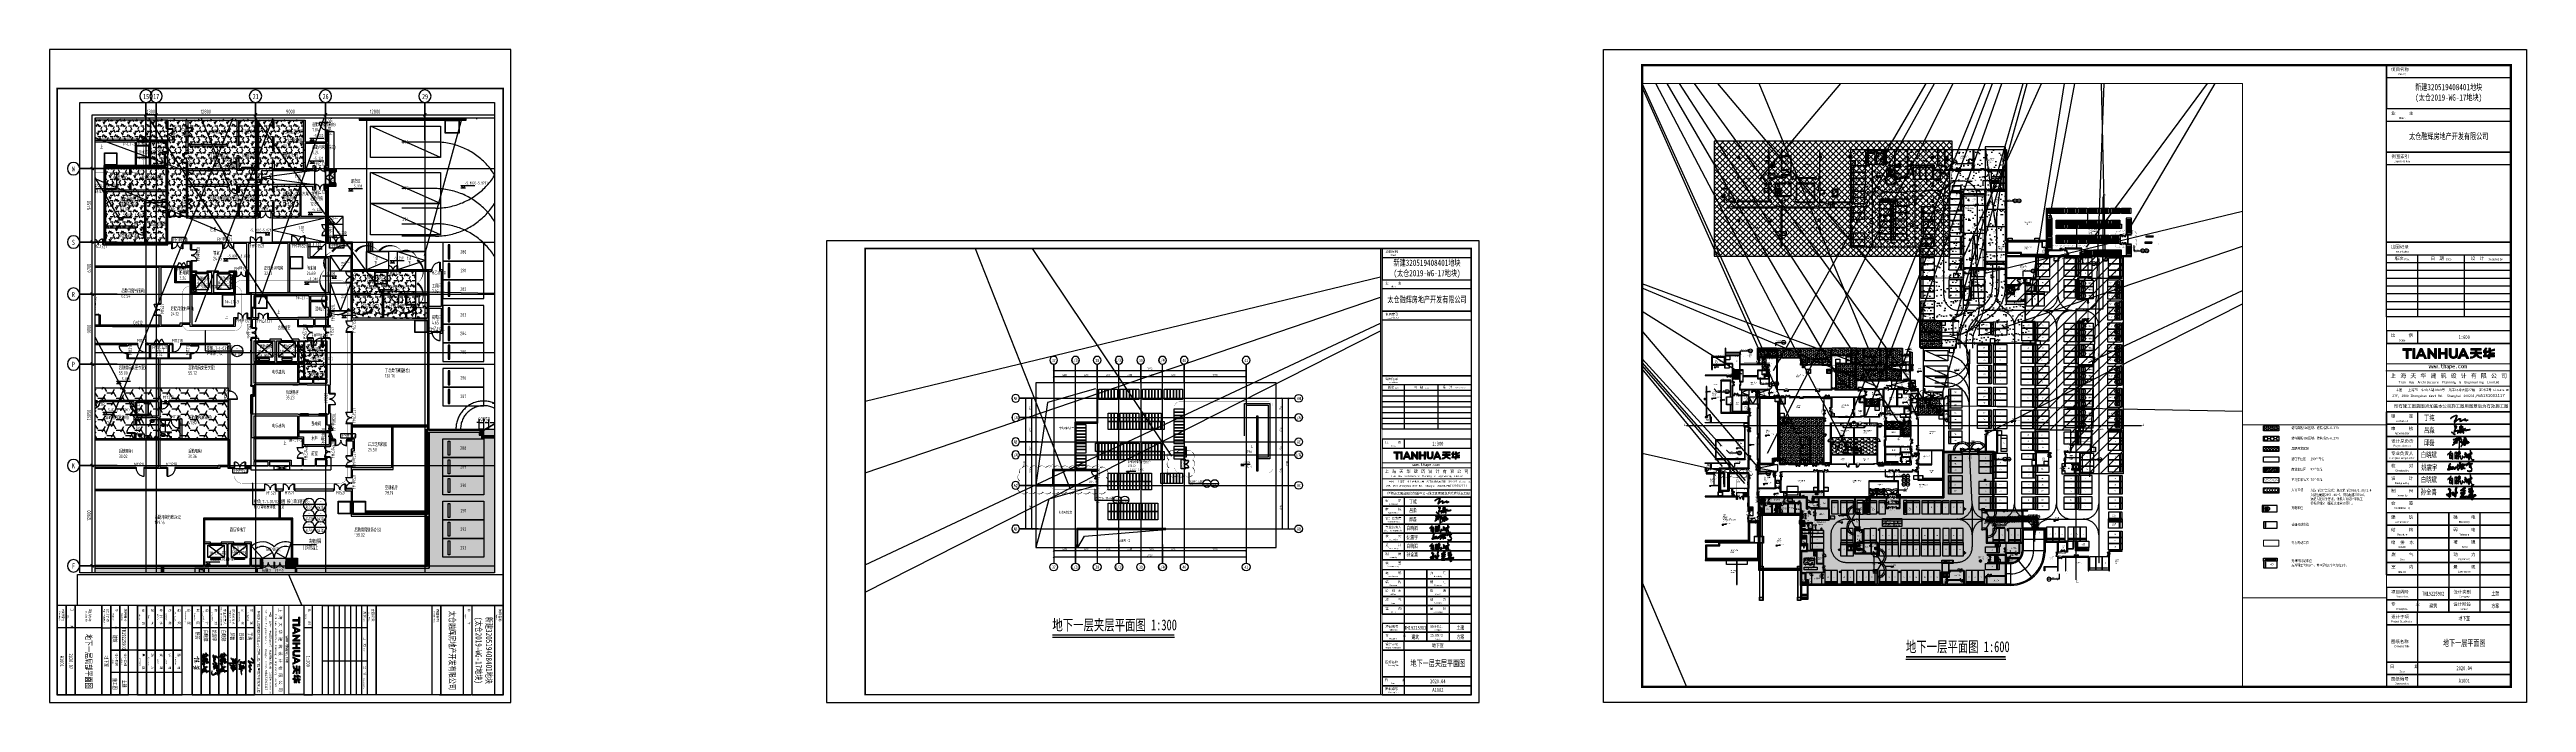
# Paper-space layout 'Layout1' of a CAD drawing. Extents: x 92 to 1686, y 387 to 807.
# The model-space entities are those that its viewports show. They can reach past a viewport. Long polylines and large blocks are cut down to what shows.
import ezdxf
from ezdxf.enums import TextEntityAlignment as Align

# ---------------------------------------------------------------- set-up
doc = ezdxf.new("R2010")
doc.units = 0
doc.header["$LTSCALE"] = 1000
doc.header["$MEASUREMENT"] = 0
doc.header["$PDMODE"] = 1
for name, pattern in [('$0$DASH', [0.35, 0.25, -0.1]), ('CENTER', [2, 1.25, -0.25, 0.25, -0.25]), ('CENTERX2', [4, 2.5, -0.5, 0.5, -0.5]), ('CONTINOUS', [0]), ('DASH', [0.35, 0.25, -0.1]), ('DASHED', [0.75, 0.5, -0.25]), ('DOTE', [2.42, 2, -0.2, 0.02, -0.2]), ('HIDDEN', [0.375, 0.25, -0.125])]:
    doc.linetypes.add(name, pattern=pattern)
doc.layers.get('0').update_dxf_attribs({"linetype": 'CONTINUOUS'})
doc.layers.get('DEFPOINTS').update_dxf_attribs({"color": 8, "linetype": 'CONTINUOUS'})
for name, color, linetype in [('0-TEXT', 7, 'CONTINUOUS'), ('00-灭火器', 1, 'CONTINUOUS'), ('__覆盖_A09-地下室平面_TEN25IWV_设计区$0$AD-NAME-ROOM', 9, 'CONTINUOUS'), ('__附着_A09-地下室平面_TEN25DG0_设计区$0$AE-ELEV-3', 252, 'CONTINUOUS'), ('A-地下车道中线', 1, 'CONTINUOUS'), ('a-排水沟', 170, 'CONTINUOUS'), ('A-防火分区-疏散宽度计算表', 7, 'CONTINOUS'), ('A0图框信息$0$C-SHET-SHET', 144, 'CONTINUOUS'), ('A10-plan_B1_SEN23VEG_设计区$0$AE-WALL', 255, 'CONTINUOUS'), ('A_park 2', 251, 'CONTINUOUS'), ('AD-AREA-USNO', 13, 'CONTINUOUS'), ('AD-AXIS-CRCL', 3, 'CONTINUOUS'), ('AD-AXIS-DIMS', 3, 'CONTINUOUS'), ('AD-AXIS-NUMB', 255, 'CONTINUOUS'), ('AD-INDX', 43, 'CONTINUOUS'), ('AD-LEVL-HIGH', 61, 'CONTINUOUS'), ('AD-NAME-DRWN', 91, 'CONTINUOUS'), ('AD-NAME-ROOM', 9, 'CONTINUOUS'), ('AD-NUMB', 205, 'CONTINUOUS'), ('AD-SIGN', 195, 'CONTINUOUS'), ('AE-ABOV', 154, 'HIDDEN'), ('AE-DICH-ARCH', 84, 'CONTINUOUS'), ('AE-DOOR-INSD', 61, 'CONTINUOUS'), ('AE-ELEV-3', 252, 'CONTINUOUS'), ('AE-ELEV-4-RAIL', 251, 'CONTINUOUS'), ('AE-EQPM', 70, 'CONTINUOUS'), ('AE-EQPM-TOLT', 70, 'CONTINUOUS'), ('AE-FLOR', 151, 'CONTINUOUS'), ('AE-FNSH', 11, 'CONTINUOUS'), ('AE-HOLE', 211, 'CONTINUOUS'), ('AE-PATN-MATE', 8, 'CONTINUOUS'), ('AE-STAR', 51, 'CONTINUOUS'), ('AE-STRU', 150, 'CONTINUOUS'), ('AE-STRU-HACH', 40, 'CONTINUOUS'), ('AE-WALL', 255, 'CONTINUOUS'), ('AE-WALL-HACH', 15, 'CONTINUOUS'), ('AE-WIND', 11, 'CONTINUOUS'), ('C-SHET-LOGK', 7, 'CONTINUOUS'), ('C-SHET-LOGO', 7, 'CONTINUOUS'), ('C-SHET-SHET', 144, 'CONTINUOUS'), ('C-XREF-EXT', 7, 'CONTINUOUS'), ('COLU', 2, 'CONTINUOUS'), ('DIM_ELEV', 3, 'CONTINUOUS'), ('DIM_SYMB', 3, 'CONTINUOUS'), ('DOOR_FIRE_TEXT', 7, 'CONTINUOUS'), ('EQUIP_消火栓', 1, 'CONTINUOUS'), ('HATCH_通用填充_A', 8, 'CONTINUOUS'), ('HS-A-填充图案', 8, 'CONTINUOUS'), ('HS-A-墙-战砌', 142, 'CONTINUOUS'), ('HS-A-墙-砖', 140, 'CONTINUOUS'), ('HS-A-墙-砼', 41, 'CONTINUOUS'), ('HS-A-指标', 7, 'DASHED'), ('HS-A-排水沟', 6, 'CONTINUOUS'), ('HS-A-标注-引出', 3, 'CONTINUOUS'), ('HS-A-标注-符号', 3, 'CONTINUOUS'), ('HS-A-标注-细部', 3, 'CONTINUOUS'), ('HS-A-留孔-楼板面', 3, 'CONTINUOUS'), ('HS-A-设备', 6, 'CONTINUOUS'), ('HS-A-说明文字', 7, 'CONTINUOUS'), ('HS-A-轮廓线防火单元', 6, 'CONTINUOUS'), ('HS-A-门窗洞', 4, 'CONTINUOUS'), ('HS-A-门窗编号', 10, 'CONTINUOUS'), ('HS-A-防火卷帘', 4, 'CONTINUOUS'), ('LINE_翻边看线', 7, 'CONTINUOUS'), ('PROMPT', 1, 'CONTINUOUS'), ('PUB_HATCH', 8, 'CONTINUOUS'), ('PUB_TEXT', 7, 'CONTINUOUS'), ('road center', 171, 'CONTINUOUS'), ('S_WALL', 2, 'CONTINUOUS'), ('S_WALL_HACH', 30, 'CONTINUOUS'), ('STAIR', 4, 'CONTINUOUS'), ('TEXT_门窗编号_A', 192, 'CONTINUOUS'), ('W-PS_排水阀件及标注', 30, 'CONTINUOUS'), ('WALL_砼墙', 62, 'DASH'), ('WINDOW', 4, 'CONTINUOUS'), ('WINDOW_TEXT', 7, 'CONTINUOUS'), ('XD-AXIS-AXIS', 1, 'CENTER'), ('停车', 254, 'CONTINUOUS'), ('多层3F核心筒1F$0$AE-PIPE', 10, 'CONTINUOUS'), ('天华车位编号', 7, 'CONTINUOUS'), ('战时', 142, 'CONTINUOUS'), ('战时内容', 6, 'CONTINUOUS'), ('疏散口', 20, 'CONTINUOUS'), ('防火卷帘', 33, 'CONTINUOUS')]:
    doc.layers.add(name, color=color, linetype=linetype)
doc.layers.add('不打印图层', color=8, linetype='CONTINUOUS', plot=False)
doc.layers.add('修改圈注', color=2, linetype='CONTINUOUS', plot=False)
doc.layers.add('砼柱', color=2, linetype='CONTINUOUS', lineweight=35)
doc.styles.add('$7$TH-STYLE3', font='tssdeng.shx', dxfattribs={"width": 0.7, "bigfont": 'tssdchn.shx'})
doc.styles.add('__覆盖_A09-地下室平面_TEN25IWV_设计区$0$TH-STYLE3', font='tssdeng.shx', dxfattribs={"width": 0.7, "bigfont": 'tssdchn.shx'})
doc.styles.add('__附着_A10-4楼平面_TEN25IWV_设计区$0$Acs', font='Tssdeng.shx', dxfattribs={"width": 0.7, "bigfont": 'Tssdchn.shx'})
doc.styles.add('_TCH_DIM', font='Tssdeng.shx', dxfattribs={"bigfont": 'Tssdchn.shx'})
doc.styles.add('_TCH_DIM_T3', font='Tssdeng.shx', dxfattribs={"width": 0.705882, "bigfont": 'Tssdchn.shx'})
doc.styles.add('_TCH_WINDOW', font='Tssdeng.shx', dxfattribs={"width": 0.7, "height": 3.5, "bigfont": 'Tssdchn.shx'})
doc.styles.add('ICDA-STYLE1', font='TSSDENG', dxfattribs={"width": 0.7, "bigfont": 'TSSDCHN'})
doc.styles.get("Standard").update_dxf_attribs({"font": 'STFANGSO.TTF', "width": 0.7})
doc.styles.add('STYLEP3', font='SimSun.ttf')
doc.styles.add('STYLEP4', font='GOTHIC.TTF')
doc.styles.add('TH-STYLE1', font='STFANGSO.TTF', dxfattribs={"width": 0.7})
doc.styles.add('TH-STYLE2', font='STXIHEI.TTF', dxfattribs={"width": 0.7})
doc.styles.add('TH-STYLE3', font='tssdeng.shx', dxfattribs={"width": 0.7, "bigfont": 'tssdchn.shx'})
doc.styles.add('TH-STYLEP5', font='STXIHEI.TTF')
doc.styles.add('TSSD', font='tssdeng.shx', dxfattribs={"width": 0.6, "bigfont": 'tssdchn.shx'})
doc.styles.add('TuKuang', font='Tssdeng.shx', dxfattribs={"width": 1.1, "bigfont": 'Tssdchn.shx'})
doc.styles.add('黑体', font='simhei_0.ttf', dxfattribs={"width": 0.9})
doc.linetypes.add('ZIGZAG', pattern='A,0.0001,-0.2,[131,ltypeshp.shx,S=0.2,R=0,X=-0.2,Y=0],-0.4,[131,ltypeshp.shx,S=0.2,R=180,X=0.2,Y=0],-0.2', length=0.8001)
doc.dimstyles.new('_TCH_ARCH&&150', dxfattribs={"dimtxt": 525, "dimasz": 150, "dimexe": 375, "dimexo": 0, "dimgap": 150, "dimtad": 1, "dimdec": 0, "dimzin": 0, "dimdsep": 46, "dimtxsty": '_TCH_DIM_T3', "dimblk": 'ASDWQEQWEWQ _ArchTick', "dimcen": 0.09, "dimclrt": 7, "dimazin": 2, "dimtfac": 1, "dimtdec": 0, "dimtix": 1, "dimtmove": 2, "dimatfit": 3, "dimfxl": 0, "dimtolj": 1, "dimtzin": 0, "dimarcsym": 0})
doc.dimstyles.new('TH-DIM1', dxfattribs={"dimtxt": 2.5, "dimasz": 2, "dimexe": 1, "dimexo": 1, "dimgap": 0.8, "dimtad": 1, "dimdec": 0, "dimdsep": 46, "dimtxsty": 'TH-STYLE3', "dimblk1": 'ARCHTICK', "dimblk2": 'ARCHTICK', "dimsah": 1, "dimcen": -1, "dimclrd": 256, "dimclre": 256, "dimclrt": 256, "dimazin": 0, "dimtfac": 1, "dimtdec": 0, "dimtix": 1, "dimtmove": 2, "dimatfit": 0, "dimldrblk": 'ARCHTICK', "dimfxl": 0, "dimtolj": 1, "dimtzin": 0, "dimlwd": -1, "dimlwe": -1, "dimarcsym": 0})
doc.dimstyles.new('TH-DIM100-FINAL', dxfattribs={"dimscale": 100, "dimtxt": 3, "dimasz": 2, "dimexe": 1, "dimexo": 1, "dimgap": 1, "dimtad": 1, "dimdec": 0, "dimdsep": 46, "dimtxsty": 'TH-STYLE3', "dimblk1": 'ARCHTICK', "dimblk2": 'ARCHTICK', "dimsah": 1, "dimcen": -1, "dimdle": 1, "dimclrd": 256, "dimclre": 256, "dimclrt": 256, "dimadec": 0, "dimazin": 0, "dimtfac": 1, "dimtdec": 0, "dimtix": 1, "dimtmove": 2, "dimatfit": 0, "dimldrblk": 'DOT', "dimfxl": 0, "dimtolj": 1, "dimtzin": 0, "dimlwd": -1, "dimlwe": -1, "dimarcsym": 0})
doc.dimstyles.new('TH-DIM150', dxfattribs={"dimscale": 150, "dimtxt": 2.5, "dimasz": 2, "dimexe": 1, "dimexo": 1, "dimgap": 0.8, "dimtad": 1, "dimdec": 0, "dimdsep": 46, "dimtxsty": 'TH-STYLE3', "dimblk1": 'ARCHTICK', "dimblk2": 'ARCHTICK', "dimsah": 1, "dimcen": -1, "dimclrd": 256, "dimclre": 256, "dimclrt": 256, "dimazin": 0, "dimtfac": 1, "dimtdec": 0, "dimtix": 1, "dimtmove": 2, "dimatfit": 0, "dimldrblk": 'ARCHTICK', "dimfxl": 0, "dimtolj": 1, "dimtzin": 0, "dimlwd": -1, "dimlwe": -1, "dimarcsym": 0})
pattern_1 = [(360, (-5e-07, 2e-07), (3e-10, 95.25), [])]
pattern_2 = [(360, (3481.23, -9074.22), (3e-10, 95.25), [])]
pattern_3 = [(360, (1478.36, -32148.52), (3e-10, 95.25), [])]
pattern_4 = [(3e-15, (0, 0), (-6e-14, 687.4075), [396.875, -396.875]), (60, (0, 0), (-595.3124, 343.7038), [396.875, -396.875]), (120, (198.44, 343.7), (-595.3124, -343.7037), [396.875, -396.875])]

# ---------------------------------------------------------------- blocks, each defined once
blk = doc.blocks.new('block 3')
at = {"layer": 'C-SHET-LOGO'}
h = blk.add_hatch(color=256, dxfattribs=at)
h.dxf.hatch_style = 2
edge = h.paths.add_edge_path()
edge.add_spline(control_points=[(227.7, -49.1), (227.7, -49.1), (224.6, -49.1), (224.6, -49.1), (223.9, -51), (222.7, -52.7), (221.2, -54.1), (221.2, -54.1), (221.2, -57.8), (221.2, -57.8), (222, -57.3), (222.7, -56.8), (223.4, -56.1), (223.4, -56.1), (223.4, -61.6), (223.4, -61.6), (223.4, -61.6), (226.3, -61.6), (226.3, -61.6), (226.3, -61.6), (226.3, -52.3), (226.3, -52.3), (226.9, -51.3), (227.4, -50.2), (227.7, -49.1)], knot_values=[0, 0, 0, 0, 1, 1, 1, 2, 2, 2, 3, 3, 3, 4, 4, 4, 5, 5, 5, 6, 6, 6, 7, 7, 7, 8, 8, 8, 8], degree=3, periodic=0)
h = blk.add_hatch(color=256, dxfattribs=at)
h.dxf.hatch_style = 2
edge = h.paths.add_edge_path()
edge.add_spline(control_points=[(243.1, -53.2), (243.1, -53.2), (243.1, -50.2), (243.1, -50.2), (243.1, -50.2), (234.9, -52.6), (234.9, -52.6), (234.9, -52.6), (234.9, -52.2), (234.9, -52.2), (234.9, -52.2), (234.9, -49.1), (234.9, -49.1), (234.9, -49.1), (232, -49.1), (232, -49.1), (232, -49.1), (232, -53), (232, -53), (232, -53), (232, -53.5), (232, -53.5), (232, -53.5), (227.5, -54.8), (227.5, -54.8), (227.5, -54.8), (227.5, -57.8), (227.5, -57.8), (227.5, -57.8), (232, -56.5), (232, -56.5), (232, -56.5), (232, -57.9), (232, -57.9), (232, -57.9), (232, -57.9), (232, -57.9), (232, -57.9), (232, -57.9), (232, -57.9), (232, -59.5), (233.2, -60.7), (234.8, -60.8), (234.8, -60.8), (234.8, -60.8), (234.8, -60.8), (234.8, -60.8), (243.1, -60.8), (243.1, -60.8), (243.1, -60.8), (243.1, -57.8), (243.1, -57.8), (243.1, -57.8), (235.8, -57.8), (235.8, -57.8), (235.3, -57.8), (234.9, -57.4), (234.9, -57), (234.9, -57), (234.9, -55.6), (234.9, -55.6), (234.9, -55.6), (243.1, -53.2), (243.1, -53.2)], knot_values=[0, 0, 0, 0, 1, 1, 1, 2, 2, 2, 3, 3, 3, 4, 4, 4, 5, 5, 5, 6, 6, 6, 7, 7, 7, 8, 8, 8, 9, 9, 9, 10, 10, 10, 11, 11, 11, 12, 12, 12, 13, 13, 13, 14, 14, 14, 15, 15, 15, 16, 16, 16, 17, 17, 17, 18, 18, 18, 19, 19, 19, 20, 20, 20, 21, 21, 21, 21], degree=3, periodic=0)
h = blk.add_hatch(color=256, dxfattribs=at)
h.dxf.hatch_style = 2
h.paths.add_polyline_path([(230.5, -69.2), (230.5, -65.7), (221.2, -65.7), (221.2, -62.8), (230.5, -62.8), (230.5, -61.4), (233.7, -61.4), (233.7, -62.8), (243.1, -62.8), (243.1, -65.7), (233.7, -65.7), (233.7, -69.2)])
at = {"layer": 'C-SHET-LOGO', "lineweight": 0}
blk.add_lwpolyline([(230.5, -69.2), (230.5, -65.7), (221.2, -65.7), (221.2, -62.8), (230.5, -62.8), (230.5, -61.4), (233.7, -61.4), (233.7, -62.8), (243.1, -62.8), (243.1, -65.7), (233.7, -65.7), (233.7, -69.2), (230.5, -69.2)], dxfattribs=at)
for points, knots in [([(227.7, -49.1), (227.7, -49.1), (224.6, -49.1), (224.6, -49.1), (223.9, -51), (222.7, -52.7), (221.2, -54.1), (221.2, -54.1), (221.2, -57.8), (221.2, -57.8), (222, -57.3), (222.7, -56.8), (223.4, -56.1), (223.4, -56.1), (223.4, -61.6), (223.4, -61.6), (223.4, -61.6), (226.3, -61.6), (226.3, -61.6), (226.3, -61.6), (226.3, -52.3), (226.3, -52.3), (226.9, -51.3), (227.4, -50.2), (227.7, -49.1)], [0, 0, 0, 0, 1, 1, 1, 2, 2, 2, 3, 3, 3, 4, 4, 4, 5, 5, 5, 6, 6, 6, 7, 7, 7, 8, 8, 8, 8]), ([(243.1, -53.2), (243.1, -53.2), (243.1, -50.2), (243.1, -50.2), (243.1, -50.2), (234.9, -52.6), (234.9, -52.6), (234.9, -52.6), (234.9, -52.2), (234.9, -52.2), (234.9, -52.2), (234.9, -49.1), (234.9, -49.1), (234.9, -49.1), (232, -49.1), (232, -49.1), (232, -49.1), (232, -53), (232, -53), (232, -53), (232, -53.5), (232, -53.5), (232, -53.5), (227.5, -54.8), (227.5, -54.8), (227.5, -54.8), (227.5, -57.8), (227.5, -57.8), (227.5, -57.8), (232, -56.5), (232, -56.5), (232, -56.5), (232, -57.9), (232, -57.9), (232, -57.9), (232, -57.9), (232, -57.9), (232, -57.9), (232, -57.9), (232, -57.9), (232, -59.5), (233.2, -60.7), (234.8, -60.8), (234.8, -60.8), (234.8, -60.8), (234.8, -60.8), (234.8, -60.8), (243.1, -60.8), (243.1, -60.8), (243.1, -60.8), (243.1, -57.8), (243.1, -57.8), (243.1, -57.8), (235.8, -57.8), (235.8, -57.8), (235.3, -57.8), (234.9, -57.4), (234.9, -57), (234.9, -57), (234.9, -55.6), (234.9, -55.6), (234.9, -55.6), (243.1, -53.2), (243.1, -53.2)], [0, 0, 0, 0, 1, 1, 1, 2, 2, 2, 3, 3, 3, 4, 4, 4, 5, 5, 5, 6, 6, 6, 7, 7, 7, 8, 8, 8, 9, 9, 9, 10, 10, 10, 11, 11, 11, 12, 12, 12, 13, 13, 13, 14, 14, 14, 15, 15, 15, 16, 16, 16, 17, 17, 17, 18, 18, 18, 19, 19, 19, 20, 20, 20, 21, 21, 21, 21])]:
    blk.add_open_spline(points, degree=3, knots=knots, dxfattribs=at)
blk = doc.blocks.new('2019')
h = blk.add_hatch(color=256)
h.dxf.hatch_style = 1
edge = h.paths.add_edge_path()
edge.add_spline(control_points=[(152.8, -55.2), (152.8, -57.9), (152.8, -60.7), (152.8, -60.7), (152.8, -63.5), (153.5, -65.6), (155, -67.2)], knot_values=[1, 1, 1, 1, 1.5, 1.5, 1.5, 2.5, 2.5, 2.5, 2.5], degree=3, periodic=0)
edge.add_spline(control_points=[(155, -67.2), (156.5, -68.7), (158.6, -69.4), (161.3, -69.4)], knot_values=[0, 0, 0, 0, 1, 1, 1, 1], degree=3, periodic=0)
edge.add_spline(control_points=[(161.3, -69.4), (164, -69.4), (166.1, -68.7), (167.6, -67.2)], knot_values=[11, 11, 11, 11, 12, 12, 12, 12], degree=3, periodic=0)
edge.add_spline(control_points=[(167.6, -67.2), (169.1, -65.6), (169.8, -63.5), (169.8, -60.7)], knot_values=[10, 10, 10, 10, 11, 11, 11, 11], degree=3, periodic=0)
edge.add_spline(control_points=[(169.8, -60.7), (169.8, -60.7), (169.8, -49.7), (169.8, -49.7), (169.8, -49.7), (168.9, -49.7), (167.9, -49.7)], knot_values=[8.5, 8.5, 8.5, 8.5, 9.5, 9.5, 9.5, 10, 10, 10, 10], degree=3, periodic=0)
edge.add_spline(control_points=[(167.9, -49.7), (166.9, -49.7), (165.9, -49.7), (165.9, -49.7), (165.9, -49.7), (165.9, -52.4), (165.9, -55.1)], knot_values=[7.5, 7.5, 7.5, 7.5, 8, 8, 8, 8.5, 8.5, 8.5, 8.5], degree=3, periodic=0)
edge.add_spline(control_points=[(165.9, -55.1), (165.9, -57.8), (165.9, -60.5), (165.9, -60.5), (165.9, -64.1), (164.4, -65.9), (161.3, -65.9)], knot_values=[6, 6, 6, 6, 6.5, 6.5, 6.5, 7.5, 7.5, 7.5, 7.5], degree=3, periodic=0)
edge.add_spline(control_points=[(161.3, -65.9), (158.3, -65.9), (156.7, -64.1), (156.7, -60.5)], knot_values=[5, 5, 5, 5, 6, 6, 6, 6], degree=3, periodic=0)
edge.add_spline(control_points=[(156.7, -60.5), (156.7, -60.5), (156.7, -49.7), (156.7, -49.7), (156.7, -49.7), (155.8, -49.7), (154.8, -49.7)], knot_values=[3.5, 3.5, 3.5, 3.5, 4.5, 4.5, 4.5, 5, 5, 5, 5], degree=3, periodic=0)
edge.add_spline(control_points=[(154.8, -49.7), (153.8, -49.7), (152.8, -49.7), (152.8, -49.7), (152.8, -49.7), (152.8, -52.4), (152.8, -55.2)], knot_values=[2.5, 2.5, 2.5, 2.5, 3, 3, 3, 3.5, 3.5, 3.5, 3.5], degree=3, periodic=0)
at = {"layer": 'C-SHET-LOGO'}
h = blk.add_hatch(color=256, dxfattribs=at)
h.dxf.hatch_style = 2
h.paths.add_polyline_path([(67.8, -69.2), (67.8, -53.2), (61.2, -53.2), (61.2, -49.7), (78.4, -49.7), (78.4, -53.2), (71.8, -53.2), (71.8, -69.2)])
h = blk.add_hatch(color=256, dxfattribs=at)
h.dxf.hatch_style = 2
h.paths.add_polyline_path([(80.6, -49.7), (84.6, -49.7), (84.6, -69.2), (80.6, -69.2)])
h = blk.add_hatch(color=256, dxfattribs=at)
h.dxf.hatch_style = 2
h.paths.add_polyline_path([(103.9, -69.2), (102, -64.8), (92.9, -64.8), (91, -69.2), (86.8, -69.2), (95.6, -49.7), (99.4, -49.7), (108.1, -69.2)])
h.paths.add_polyline_path([(100.7, -61.5), (97.4, -54.1), (94.2, -61.5)])
h = blk.add_hatch(color=256, dxfattribs=at)
h.dxf.hatch_style = 2
h.paths.add_polyline_path([(125, -69.2), (114.4, -56.5), (114.4, -69.2), (110.4, -69.2), (110.4, -49.7), (113.1, -49.7), (123.8, -62.4), (123.8, -49.7), (127.7, -49.7), (127.7, -69.2)])
h = blk.add_hatch(color=256, dxfattribs=at)
h.dxf.hatch_style = 2
h.paths.add_polyline_path([(144.9, -69.2), (144.9, -60.8), (135.6, -60.8), (135.6, -69.2), (131.6, -69.2), (131.6, -49.7), (135.6, -49.7), (135.6, -57.3), (144.9, -57.3), (144.9, -49.7), (148.9, -49.7), (148.9, -69.2)])
h = blk.add_hatch(color=256, dxfattribs=at)
h.dxf.hatch_style = 2
h.paths.add_polyline_path([(187.6, -69.2), (185.7, -64.8), (176.5, -64.8), (174.6, -69.2), (170.5, -69.2), (179.2, -49.7), (183, -49.7), (191.8, -69.2)])
h.paths.add_polyline_path([(184.3, -61.5), (181.1, -54.1), (177.9, -61.5)])
h = blk.add_hatch(color=256, dxfattribs=at)
h.dxf.hatch_style = 2
edge = h.paths.add_edge_path()
edge.add_spline(control_points=[(208.1, -56.9), (208.1, -56.9), (208.1, -52.7), (208.1, -52.7), (208.1, -52.7), (216.7, -52.7), (216.7, -52.7), (216.7, -52.7), (216.7, -49.7), (216.7, -49.7), (216.7, -49.7), (196.3, -49.7), (196.3, -49.7), (196.3, -49.7), (196.3, -52.7), (196.3, -52.7), (196.3, -52.7), (204.9, -52.7), (204.9, -52.7), (204.9, -52.7), (204.9, -56.9), (204.9, -56.9), (204.9, -56.9), (195.6, -56.9), (195.6, -56.9), (195.6, -56.9), (195.6, -57), (195.6, -57), (195.6, -57), (195.6, -59), (195.6, -59), (195.6, -59), (195.6, -59.7), (195.6, -59.7), (195.6, -59.7), (195.6, -59.9), (195.6, -59.9), (195.6, -59.9), (204.4, -59.9), (204.4, -59.9), (203.2, -63.6), (199.7, -66.2), (195.6, -66.2), (195.6, -66.2), (195.6, -66.2), (195.6, -66.2), (195.6, -66.2), (195.6, -69.2), (195.6, -69.2), (195.6, -69.2), (195.6, -69.2), (195.6, -69.2), (200.4, -69.2), (204.5, -66.4), (206.5, -62.5), (208.5, -66.4), (212.6, -69.2), (217.3, -69.2), (217.3, -69.2), (217.3, -66.2), (217.3, -66.2), (213.3, -66.2), (209.8, -63.6), (208.6, -59.9), (208.6, -59.9), (217.4, -59.9), (217.4, -59.9), (217.4, -59.9), (217.4, -59.7), (217.4, -59.7), (217.4, -59.7), (217.4, -59), (217.4, -59), (217.4, -59), (217.4, -57), (217.4, -57), (217.4, -57), (217.4, -56.9), (217.4, -56.9), (217.4, -56.9), (208.1, -56.9), (208.1, -56.9)], knot_values=[0, 0, 0, 0, 1, 1, 1, 2, 2, 2, 3, 3, 3, 4, 4, 4, 5, 5, 5, 6, 6, 6, 7, 7, 7, 8, 8, 8, 9, 9, 9, 10, 10, 10, 11, 11, 11, 12, 12, 12, 13, 13, 13, 14, 14, 14, 15, 15, 15, 16, 16, 16, 17, 17, 17, 18, 18, 18, 19, 19, 19, 20, 20, 20, 21, 21, 21, 22, 22, 22, 23, 23, 23, 24, 24, 24, 25, 25, 25, 26, 26, 26, 27, 27, 27, 27], degree=3, periodic=0)
at = {"layer": 'C-SHET-LOGO', "lineweight": 0}
for points in [[(67.8, -69.2), (67.8, -53.2), (61.2, -53.2), (61.2, -49.7), (78.4, -49.7), (78.4, -53.2), (71.8, -53.2), (71.8, -69.2), (67.8, -69.2)], [(80.6, -49.7), (84.6, -49.7), (84.6, -69.2), (80.6, -69.2), (80.6, -49.7)], [(103.9, -69.2), (102, -64.8), (92.9, -64.8), (91, -69.2), (86.8, -69.2), (95.6, -49.7), (99.4, -49.7), (108.1, -69.2), (103.9, -69.2)], [(100.7, -61.5), (97.4, -54.1), (94.2, -61.5), (100.7, -61.5)], [(125, -69.2), (114.4, -56.5), (114.4, -69.2), (110.4, -69.2), (110.4, -49.7), (113.1, -49.7), (123.8, -62.4), (123.8, -49.7), (127.7, -49.7), (127.7, -69.2), (125, -69.2)], [(144.9, -69.2), (144.9, -60.8), (135.6, -60.8), (135.6, -69.2), (131.6, -69.2), (131.6, -49.7), (135.6, -49.7), (135.6, -57.3), (144.9, -57.3), (144.9, -49.7), (148.9, -49.7), (148.9, -69.2), (144.9, -69.2)], [(187.6, -69.2), (185.7, -64.8), (176.5, -64.8), (174.6, -69.2), (170.5, -69.2), (179.2, -49.7), (183, -49.7), (191.8, -69.2), (187.6, -69.2)], [(184.3, -61.5), (181.1, -54.1), (177.9, -61.5), (184.3, -61.5)]]:
    blk.add_lwpolyline(points, dxfattribs=at)
for points, knots in [([(161.3, -69.4), (158.6, -69.4), (156.5, -68.7), (155, -67.2), (153.5, -65.6), (152.8, -63.5), (152.8, -60.7), (152.8, -60.7), (152.8, -49.7), (152.8, -49.7), (152.8, -49.7), (156.7, -49.7), (156.7, -49.7), (156.7, -49.7), (156.7, -60.5), (156.7, -60.5), (156.7, -64.1), (158.3, -65.9), (161.3, -65.9), (164.4, -65.9), (165.9, -64.1), (165.9, -60.5), (165.9, -60.5), (165.9, -49.7), (165.9, -49.7), (165.9, -49.7), (169.8, -49.7), (169.8, -49.7), (169.8, -49.7), (169.8, -60.7), (169.8, -60.7), (169.8, -63.5), (169.1, -65.6), (167.6, -67.2), (166.1, -68.7), (164, -69.4), (161.3, -69.4)], [0, 0, 0, 0, 1, 1, 1, 2, 2, 2, 3, 3, 3, 4, 4, 4, 5, 5, 5, 6, 6, 6, 7, 7, 7, 8, 8, 8, 9, 9, 9, 10, 10, 10, 11, 11, 11, 12, 12, 12, 12]), ([(208.1, -56.9), (208.1, -56.9), (208.1, -52.7), (208.1, -52.7), (208.1, -52.7), (216.7, -52.7), (216.7, -52.7), (216.7, -52.7), (216.7, -49.7), (216.7, -49.7), (216.7, -49.7), (196.3, -49.7), (196.3, -49.7), (196.3, -49.7), (196.3, -52.7), (196.3, -52.7), (196.3, -52.7), (204.9, -52.7), (204.9, -52.7), (204.9, -52.7), (204.9, -56.9), (204.9, -56.9), (204.9, -56.9), (195.6, -56.9), (195.6, -56.9), (195.6, -56.9), (195.6, -57), (195.6, -57), (195.6, -57), (195.6, -59), (195.6, -59), (195.6, -59), (195.6, -59.7), (195.6, -59.7), (195.6, -59.7), (195.6, -59.9), (195.6, -59.9), (195.6, -59.9), (204.4, -59.9), (204.4, -59.9), (203.2, -63.6), (199.7, -66.2), (195.6, -66.2), (195.6, -66.2), (195.6, -66.2), (195.6, -66.2), (195.6, -66.2), (195.6, -69.2), (195.6, -69.2), (195.6, -69.2), (195.6, -69.2), (195.6, -69.2), (200.4, -69.2), (204.5, -66.4), (206.5, -62.5), (208.5, -66.4), (212.6, -69.2), (217.3, -69.2), (217.3, -69.2), (217.3, -66.2), (217.3, -66.2), (213.3, -66.2), (209.8, -63.6), (208.6, -59.9), (208.6, -59.9), (217.4, -59.9), (217.4, -59.9), (217.4, -59.9), (217.4, -59.7), (217.4, -59.7), (217.4, -59.7), (217.4, -59), (217.4, -59), (217.4, -59), (217.4, -57), (217.4, -57), (217.4, -57), (217.4, -56.9), (217.4, -56.9), (217.4, -56.9), (208.1, -56.9), (208.1, -56.9)], [0, 0, 0, 0, 1, 1, 1, 2, 2, 2, 3, 3, 3, 4, 4, 4, 5, 5, 5, 6, 6, 6, 7, 7, 7, 8, 8, 8, 9, 9, 9, 10, 10, 10, 11, 11, 11, 12, 12, 12, 13, 13, 13, 14, 14, 14, 15, 15, 15, 16, 16, 16, 17, 17, 17, 18, 18, 18, 19, 19, 19, 20, 20, 20, 21, 21, 21, 22, 22, 22, 23, 23, 23, 24, 24, 24, 25, 25, 25, 26, 26, 26, 27, 27, 27, 27])]:
    blk.add_open_spline(points, degree=3, knots=knots, dxfattribs=at)
at = {"layer": 'C-SHET-LOGO', "color": 0}
blk.add_blockref('block 3', (0, 0), dxfattribs=at)
blk = doc.blocks.new('LOGO2019')
blk.add_line((79.9, 44), (79.9, 30.8))
at = {"const_width": 0.5}
blk.add_lwpolyline([(80, 0), (0, 0), (0, 44), (80, 44)], close=True, dxfattribs=at)
at = {"lineweight": 9}
for points in [[(79.9, 0), (0, 0), (0, 44), (79.9, 44), (79.9, 0)], [(-0.4, 26.4), (79.5, 26.4)], [(-0.1, 16.4), (79.8, 16.4)], [(0, 30.8), (79.9, 30.8)], [(0, 6.5), (79.9, 6.5)]]:
    blk.add_lwpolyline(points, dxfattribs=at)
at = {"const_width": 0.5}
blk.add_lwpolyline([(0, 6.8), (80, 6.8)], dxfattribs=at)
at = {"xscale": 0.3240000000000001, "yscale": 0.3240000000000001, "zscale": 0.3240000000000001}
blk.add_blockref('2019', (-9.3, 56.7), dxfattribs=at)
for s, insert, char_height, width, attachment_point, style in [('{\\fSimHei|b1|i0|c134|p2;\\W1;\\T1.1;上 海 天 华 建 筑 设 计 有 限 公 司}', (40.1, 23), 2.7, 80.945, 5, 'TH-STYLE2'), ('{\\fSTXihei|b0|i0|c204|p2;\\T0.95;Tian\\fSTXihei|b0|i0|c238|p2; \\fSTXihei|b0|i0|c204|p2; Hua\\fSTXihei|b0|i0|c238|p2; \\fSTXihei|b0|i0|c204|p2; Architecture \\fSTXihei|b0|i0|c238|p2; \\fSTXihei|b0|i0|c204|p2;Planning \\fSTXihei|b0|i0|c238|p2; \\fSTXihei|b0|i0|c204|p2;& \\fSTXihei|b0|i0|c238|p2; \\fSTXihei|b0|i0|c204|p2;Engineering\\fSTXihei|b0|i0|c238|p2; \\fSTXihei|b0|i0|c204|p2; Limited}', (40.1, 18.8), 1.5, 54.8, 5, 'TH-STYLEP5'), ('{\\fSTXihei|b0|i0|c134|p2;所有施工图蓝图须加盖本公司施工图用图章后为有效施工图}', (4.8, 4.6), 2.023, 75.852, 1, 'TH-STYLEP5'), ('{\\fSTXihei|b0|i0|c134|p2;中国   上海市  中山西路1800号  兆丰环球大厦27楼}', (6, 14.8), 1.5, 75.852, 1, 'TH-STYLEP5'), ('{\\fSTXihei|b0|i0|c134|p2;设计证号 \\H0.8511x;Licence NO.}', (59.2, 14.9), 1.5, 37.012, 1, 'TH-STYLEP5')]:
    blk.add_mtext(s, dxfattribs=dict(insert=insert, char_height=char_height, width=width, attachment_point=attachment_point, style=style))
at = {"attachment_point": 7}
for s, insert, char_height, style in [('{\\W1;\\T0.9;www.thape.com}', (27.1, 27.2), 2.655, 'TH-STYLE2'), ('{\\fSTXihei|b0|i0|c0|p34;27F, 1800 Zhongshan West Rd.  Shanghai 200235,PRC}', (3.7, 9), 1.5, 'TH-STYLEP5'), ('{\\fSTXihei|b0|i0|c0|p34;A131002117}', (60.4, 9.4), 2, 'TH-STYLEP5')]:
    blk.add_mtext(s, dxfattribs=dict(at, insert=insert, char_height=char_height, style=style))
blk = doc.blocks.new('SH_THAPE_A2L')
for p, q in [((504, 402), (584, 402)), ((504, 374), (584, 374)), ((584, 353), (584, 381)), ((504, 288), (584, 288)), ((524, 288), (524, 248)), ((554, 288), (554, 248)), ((504, 283), (584, 283)), ((504, 278), (584, 278)), ((504, 273), (584, 273)), ((504, 268), (584, 268)), ((504, 263), (584, 263)), ((504, 258), (584, 258)), ((504, 253), (584, 253)), ((524, 239), (524, 231)), ((524, 187), (524, 179)), ((524, 179), (524, 171)), ((524, 171), (524, 163)), ((524, 163), (524, 155)), ((524, 155), (524, 147)), ((524, 147), (524, 139)), ((524, 139), (524, 131)), ((524, 122), (524, 114)), ((524, 114), (524, 106)), ((564, 122), (564, 114)), ((564, 114), (564, 106)), ((524, 106), (524, 98)), ((524, 98), (524, 90)), ((564, 106), (564, 98)), ((564, 98), (564, 90)), ((524, 90), (524, 74)), ((544, 82), (544, 74)), ((564, 90), (564, 74)), ((524, 74), (524, 66)), ((524, 66), (524, 58)), ((564, 74), (564, 66)), ((564, 66), (564, 58)), ((524, 50), (524, 58)), ((524, 50), (524, 26)), ((524, 26), (524, 18)), ((524, 18), (524, 10))]:
    blk.add_line(p, q)
for points in [[(0, 0), (0, 420), (594, 420), (594, 0)], [(584, 354), (504, 354), (504, 410), (584, 410)], [(504, 410), (504, 382), (584, 382), (584, 410)], [(584, 296), (504, 296), (504, 354), (584, 354)], [(584, 248), (504, 248), (504, 296), (584, 296)], [(504, 239), (504, 231), (584, 231), (584, 239)], [(504, 187), (504, 179), (584, 179), (584, 187)], [(584, 131), (504, 131), (504, 187), (584, 187)], [(504, 179), (504, 171), (584, 171), (584, 179)], [(504, 171), (504, 163), (584, 163), (584, 171)], [(504, 163), (504, 155), (584, 155), (584, 163)], [(504, 155), (504, 147), (584, 147), (584, 155)], [(504, 147), (504, 139), (584, 139), (584, 147)], [(504, 139), (504, 131), (584, 131), (584, 139)], [(584, 82), (504, 82), (504, 131), (584, 131)], [(504, 122), (504, 114), (544, 114), (544, 122)], [(504, 114), (504, 106), (544, 106), (544, 114)], [(544, 122), (544, 114), (584, 114), (584, 122)], [(544, 114), (544, 106), (584, 106), (584, 114)], [(504, 106), (504, 98), (544, 98), (544, 106)], [(504, 98), (504, 90), (544, 90), (544, 98)], [(544, 106), (544, 98), (584, 98), (584, 106)], [(544, 98), (544, 90), (584, 90), (584, 98)], [(504, 90), (504, 82), (544, 82), (544, 90)], [(544, 90), (544, 82), (584, 82), (584, 90)], [(504, 74), (504, 66), (544, 66), (544, 74)], [(504, 66), (504, 58), (544, 58), (544, 66)], [(544, 74), (544, 66), (584, 66), (584, 74)], [(544, 66), (544, 58), (584, 58), (584, 66)], [(504, 58), (504, 50), (584, 50), (584, 58)], [(504, 50), (504, 26), (584, 26), (584, 50)], [(504, 26), (504, 18), (584, 18), (584, 26)], [(504, 18), (504, 10), (584, 10), (584, 18)]]:
    blk.add_lwpolyline(points, close=True)
for points, const_width in [([(25, 410), (25, 10), (584, 10), (584, 410)], 1.4), ([(584, 10), (504, 10), (504, 74), (584, 74)], 0.5)]:
    blk.add_lwpolyline(points, close=True, dxfattribs=dict(const_width=const_width))
at = {"const_width": 0.5}
for points in [[(504, 410), (504, 10)], [(504, 187), (584, 187)]]:
    blk.add_lwpolyline(points, dxfattribs=at)
for p in [(544, 392), (544, 364), (514, 280.5), (514, 275.5), (539, 280.5), (539, 275.5), (569, 280.5), (569, 275.5), (514, 270.5), (514, 265.5), (514, 260.5), (514, 255.5), (539, 270.5), (539, 265.5), (539, 260.5), (539, 255.5), (569, 270.5), (569, 265.5), (569, 260.5), (569, 255.5), (514, 250.5), (539, 250.5), (569, 250.5), (554, 235), (532, 183), (558, 183), (532, 175), (532, 167), (558, 175), (558, 167), (532, 159), (532, 151), (544, 151), (558, 159), (558, 151), (574, 151), (532, 143), (532, 135), (544, 143), (558, 143), (558, 135), (574, 143), (534, 118), (574, 118), (534, 110), (534, 102), (574, 110), (574, 101.5), (534, 94), (534, 86), (574, 94), (574, 86), (534, 70), (574, 70), (534, 62), (554, 54), (574, 62), (554, 45), (554, 42.5), (554, 38), (554, 33.5), (554, 31), (554, 22), (545.5, 14), (545.5, 14), (551.5, 14), (556.5, 14), (560.5, 14)]:
    blk.add_point(p)
at = {"layer": 'C-SHET-LOGK'}
blk.add_line((504, 346), (584, 346), dxfattribs=at)
at = {"layer": 'C-SHET-LOGO', "xscale": 1.000832973929552, "yscale": 1.000832973929552, "zscale": 1.000832973929552}
blk.add_blockref('LOGO2019', (504, 187), dxfattribs=at)
at = {"style": 'TuKuang', "width": 1.1}
for s, p in [('项目名称', (506.9, 406)), ('业      主', (507, 377.9)), ('出图记录', (506.8, 292)), ('版次', (509.2, 284.5)), ('日  期', (532.3, 284.5)), ('设  计  ', (558.2, 284.5)), ('比  \u3000\u3000例', (506.8, 235)), ('审      定', (506.9, 183)), ('审      核', (506.9, 175)), ('设计总负责', (507, 167)), ('专业负责人', (506.9, 159)), ('校      对', (506.9, 151)), ('设      计', (506.9, 143)), ('会      签', (506.9, 127)), ('制      图', (507, 135)), ('建      筑', (506.9, 118)), ('结      构', (506.9, 110)), ('强      电', (546.9, 118)), ('弱      电', (546.9, 110)), ('燃      气', (507, 94)), ('暖      通', (546.9, 102)), ('动      力', (547, 94)), ('室      内', (507, 86)), ('景      观', (546.9, 86)), ('项目编号', (507, 70)), ('专         业', (506.9, 62)), ('设计阶段', (546.9, 62)), ('设计类别', (547, 70)), ('设计子项', (507, 54)), ('图纸名称', (506.8, 38)), ('日         期', (506.2, 22)), ('图纸编号', (506.8, 14))]:
    blk.add_text(s, height=2, dxfattribs=at).set_placement(p)
at = {"style": 'STYLEP4'}
for s, p in [('Project', (514, 404)), ('Client', (514, 376)), ('Issue Notes', (514, 290)), ('Scale', (514, 233)), ('Project director', (514, 165)), ('Approved by', (514, 173)), ('Checked by', (514, 149)), ('Designed by', (514, 141)), ('Drawn by', (514, 133)), ('Comfirmed by', (514, 125)), ('Architecture', (514, 116)), ('Electricity', (554, 116)), ('Structure', (514, 108)), ('WS&D', (514, 100)), ('Telecom', (554, 108)), ('HVAC', (554, 100)), ('Interior', (514, 84)), ('Gas', (514, 92)), ('Landscape', (554, 84)), ('Dynamics', (554, 92)), ('Porject No.', (514, 68)), ('Category', (554, 68)), ('Discipline', (514, 60)), ('Status', (554, 60)), ('Drawing Title', (514, 36)), ('Date', (514, 20)), ('Drawing No.', (514, 12))]:
    blk.add_text(s, height=1.2, dxfattribs=at).set_placement(p, align=Align.MIDDLE)
for s, height, style, p in [('Rev.', 1.2, 'STYLEP4', (515.6, 284.5)), ('Date', 1.2, 'STYLEP4', (542.3, 284.5)), ('Designed by', 1.2, 'STYLEP4', (569.5, 284.5)), ('给  排  水', 2, 'STYLEP3', (506.9, 102))]:
    blk.add_text(s, height=height, dxfattribs=dict(style=style)).set_placement(p)
for s, width, p in [('Authorized', 0.85, (514, 181)), ('Discipline Responsible', 0.8, (514, 157)), ('Project Subdivision', 0.9, (514, 52))]:
    blk.add_text(s, height=1.2, dxfattribs=dict(at, width=width)).set_placement(p, align=Align.MIDDLE)
blk.add_attdef('作废标记', text='', height=300).set_placement((238, 228), align=Align.MIDDLE_CENTER)
at = {"layer": 'C-SHET-LOGK', "style": 'TuKuang', "width": 1.1}
blk.add_text('例图索引', height=2, dxfattribs=at).set_placement((507.1, 350))
at = {"layer": 'C-SHET-LOGK', "style": 'STYLEP4'}
blk.add_text('Legend & Key', height=1.2, dxfattribs=at).set_placement((514, 348), align=Align.MIDDLE)
blk = doc.blocks.new('A0图框信息$0$__覆盖_A10-公共图签_TEN24O8B_设计区$0$__覆盖_A10-公共图签_TEN24O8B_设计区$0$$0$fgdsa')
at = {"linetype": 'Continuous'}
for points in [[(8.755935, 102.239799), (8.152077, 101.336731), (7.54822, 101.035713), (7.246291, 100.132652), (7.246291, 97.122452), (7.850148, 95.617348), (7.850148, 93.811226), (8.755935, 92.60714), (9.96365, 91.704079), (11.171365, 91.704079), (11.473293, 91.403061), (15.700296, 91.403061), (18.115726, 94.413269), (18.115726, 95.31633), (19.323442, 97.724487), (20.531157, 101.336731), (22.34273, 102.841835), (22.34273, 103.14286), (23.550446, 103.443878), (24.75816, 104.948982), (26.871662, 106.153061), (28.985163, 108.260201), (28.985163, 108.862244), (29.287092, 109.464287), (29.589022, 109.464287), (29.589022, 110.06633), (31.098665, 111.872452), (33.212166, 113.07653), (33.514095, 113.678574), (35.929523, 115.18367), (38.043026, 117.89286), (38.948814, 118.494904), (39.55267, 118.494904), (39.854599, 119.096939), (40.760387, 119.096939), (40.760387, 119.397964), (41.968102, 120), (42.873886, 120.903061), (43.477745, 120.903061), (45.289318, 121.806122), (45.289318, 122.107147), (47.704746, 123.612244), (48.006676, 124.214287), (48.308605, 124.214287), (48.610535, 124.81633), (50.724037, 126.622452)], [(8.454006, 102.540817), (14.794511, 102.540817), (15.700296, 103.14286), (16.304153, 103.14286), (16.908012, 104.346939), (17.813799, 104.647957), (17.813799, 104.948982), (19.927299, 106.755104), (19.927299, 107.658165), (20.229229, 107.658165), (20.531157, 109.464287), (20.833086, 109.464287), (20.833086, 110.06633), (21.436943, 110.969391), (22.040802, 111.270409), (22.946587, 112.775513), (23.852373, 113.07653), (23.852373, 113.377548), (24.456232, 113.678574)], [(8.454006, 100.540817), (8.454006, 96.32653), (9.057863, 94.520409), (10.265578, 93.015305), (10.869436, 92.714287)], [(8.755935, 96.32653), (16.002226, 99.035713), (19.021513, 101.443878), (20.229229, 102.948982)], [(9.359793, 99.336731), (16.002226, 99.336731)], [(9.661721, 100.841835), (9.661721, 99.035713), (9.96365, 97.530609), (10.265578, 97.530609)], [(9.661721, 100.540817), (18.115726, 100.540817)], [(10.567508, 101.14286), (9.96365, 99.637756), (9.96365, 95.724487)], [(10.567508, 97.831635), (16.908012, 98.132652), (21.436943, 100.540817), (23.550446, 102.948982), (23.852373, 102.948982), (24.75816, 104.454079), (25.362019, 107.464287)], [(10.567508, 94.219391), (10.869436, 93.617348), (12.37908, 93.015305)], [(10.869436, 98.132652), (14.492581, 101.14286), (22.946587, 105.658165)], [(10.869436, 94.821426), (12.077151, 94.219391), (13.284866, 94.219391)], [(11.775223, 95.724487), (12.982938, 93.918365), (14.190653, 92.714287), (14.492581, 92.714287), (14.492581, 93.015305)], [(12.077151, 92.714287), (18.719585, 92.413269)], [(12.37908, 95.724487), (12.37908, 97.530609), (15.398368, 102.045921), (16.606083, 103.25)], [(12.37908, 94.219391), (16.606083, 96.928574), (18.115726, 97.229591), (22.946587, 100.239799), (25.060089, 102.045921)], [(13.888724, 102.045921), (18.719585, 104.755104), (27.17359, 110.17347), (31.400593, 113.785713)], [(13.888724, 93.617348), (16.606083, 95.42347), (19.62537, 96.627548), (23.550446, 99.938774)], [(18.719585, 103.25), (21.738873, 105.658165), (31.098665, 111.979591), (41.062313, 117.698982), (41.666172, 118.301025)], [(22.34273, 108.668365), (24.75816, 108.668365), (26.267805, 109.872452), (26.569733, 110.474487), (28.079376, 111.377548), (28.079376, 111.678574), (28.683235, 111.678574), (29.287092, 112.581635), (30.494806, 112.882652), (31.098665, 113.785713), (34.41988, 115.591835), (37.137241, 118.602036)], [(23.550446, 111.07653), (23.550446, 111.377548), (27.777449, 113.18367), (28.381306, 113.785713), (28.985163, 113.785713), (28.985163, 114.086731), (30.192879, 114.989799), (31.400593, 115.290817), (32.306381, 116.193878), (32.910236, 116.193878), (35.023739, 117.397957), (35.023739, 117.698982), (35.929523, 118), (36.231453, 118.602036), (45.591248, 125.224487), (46.497032, 126.428574), (47.402821, 127.030609), (47.704746, 127.93367), (48.308605, 128.535706)], [(25.060089, 114.581635), (26.267805, 114.581635), (28.683235, 115.785713), (28.985163, 116.387756), (32.004452, 118.795914), (32.306381, 119.397964), (33.816025, 120.301025), (34.117954, 120.903061), (34.721809, 120.903061), (37.741096, 124.214287), (38.344955, 126.622452), (40.156528, 129.331635), (40.760387, 129.331635), (41.364243, 130.234695), (43.477745, 130.836731), (44.987389, 132.040817), (46.195103, 132.341827), (47.100891, 133.545914), (49.516319, 134.448975), (49.516319, 134.75), (55.554897, 137.760208), (58.272255, 138.663269), (58.876114, 138.964294), (58.876114, 139.265305), (60.083828, 139.56633), (60.385757, 140.168365), (60.989613, 140.168365), (61.593472, 140.770416), (63.103115, 141.071426), (64.008904, 141.673462), (65.216614, 141.673462), (67.028191, 142.576538), (67.330116, 143.178574), (67.933975, 143.178574), (68.83976, 143.780609), (68.83976, 144.081635), (69.443619, 144.081635), (71.557121, 145.285706), (72.16098, 145.285706), (74.576408, 146.790817), (75.784126, 146.790817), (75.784126, 147.091827), (76.387985, 147.091827), (76.991837, 147.693878), (77.897629, 147.693878), (80.011131, 149.198975), (80.916916, 149.198975), (81.520775, 149.801025), (84.540062, 150.102036), (87.257416, 151.306122), (88.163208, 151.908157), (88.163208, 152.209183), (90.880562, 153.413269), (91.786346, 154.31633), (93.597923, 154.918365), (94.201782, 155.520416), (97.221069, 155.821426), (99.032639, 156.423462), (99.636497, 157.025513), (103.863503, 159.13266), (104.769287, 159.734695), (104.769287, 160.035721), (106.278931, 160.035721), (108.996292, 160.637756), (108.996292, 160.938782), (109.902077, 160.938782), (110.505936, 161.540817), (115.336792, 163.045914), (117.752228, 163.346939), (120.469582, 164.551025)], [(27.475519, 111.979591), (33.212166, 116.795921), (41.364243, 121.913269), (42.873886, 123.418365), (47.402821, 126.729591), (50.120178, 129.137756)], [(29.287092, 116.494896), (29.890949, 117.096939), (36.231453, 120.709183), (39.854599, 121.913269), (40.760387, 122.515305), (42.270031, 122.81633), (43.175816, 123.719391), (44.987389, 124.622452), (45.289318, 125.224487)], [(31.702522, 119.204086), (34.41988, 119.505096), (34.721809, 120.107147), (35.325668, 120.107147), (35.627598, 120.709183), (41.666172, 125.224487), (49.21439, 129.438782), (53.139465, 132.147964), (58.574184, 134.857147)], [(40.760387, 127.331635), (40.760387, 127.93367), (44.38353, 129.438782), (58.876114, 133.051025), (66.726257, 135.459183), (67.63205, 136.061218)], [(42.270031, 124.020409), (48.308605, 126.428574), (56.158752, 130.341827), (58.574184, 132.147964), (61.291542, 133.352036), (66.122406, 137.56633)], [(46.195103, 129.137756), (46.497032, 130.040817), (54.951038, 133.954086), (64.914688, 136.061218), (67.330116, 137.265305), (69.443619, 137.86734), (70.953262, 137.86734), (73.670624, 139.372452)], [(47.402821, 131.244904), (50.724037, 132.75), (51.931751, 133.653061), (63.706974, 137.265305), (70.349403, 139.974487), (73.670624, 141.780609), (79.407272, 143.586731), (80.313057, 143.586731)], [(50.120178, 135.158173), (53.139465, 136.362244), (59.178043, 137.56633), (59.479969, 138.168365)], [(50.422108, 126.92347), (50.724037, 127.82653), (51.629822, 128.127548), (51.931751, 128.729584), (54.045254, 129.93367), (54.649109, 130.836731), (56.158752, 131.739792), (56.158752, 132.040817), (59.178043, 132.943878), (60.385757, 133.545914), (60.385757, 133.846939), (60.989613, 133.846939), (61.593472, 134.448975), (62.19733, 134.448975), (63.103115, 135.051025), (68.537834, 135.954086), (70.349403, 136.857147), (70.349403, 137.158173), (70.953262, 137.158173), (71.557121, 138.061218), (72.462906, 138.061218), (72.462906, 138.362244), (73.368698, 138.663269), (73.972549, 139.56633), (76.689911, 140.770416), (77.29377, 141.372452), (78.803413, 141.673462), (78.803413, 141.974487), (81.822701, 142.576538), (83.63427, 143.780609), (85.747772, 144.68367), (85.747772, 144.984695), (88.465134, 146.188782), (90.578636, 146.790817), (91.786346, 146.790817), (91.786346, 147.091827), (93.597923, 147.693878), (94.805641, 148.596939), (95.409492, 148.596939), (95.711426, 149.198975), (96.61721, 149.801025), (97.221069, 149.801025), (97.221069, 150.102036), (99.938431, 150.704086), (100.844215, 151.306122), (106.88279, 152.209183), (107.788574, 152.811218), (108.694359, 152.811218), (112.015579, 155.219391), (112.619438, 155.219391), (113.223297, 155.821426), (117.752228, 157.627548), (119.261871, 157.627548), (119.261871, 157.928574), (121.073441, 158.229584), (121.979225, 158.530609), (121.979225, 158.831635), (124.394661, 159.13266), (125.300446, 159.43367), (125.300446, 159.734695), (126.810089, 159.734695), (128.319733, 160.336731), (131.037094, 160.336731), (131.33902, 160.637756), (132.848663, 160.637756), (132.848663, 160.938782), (139.189163, 160.938782), (139.79303, 160.637756)], [(52.837536, 135.459183), (54.347179, 136.362244), (58.272255, 137.265305), (62.801186, 137.56633), (65.216614, 138.469391), (67.63205, 138.770416), (73.066765, 140.275513), (75.482193, 142.081635)], [(55.554897, 137.56633), (64.612762, 141.178574), (75.784126, 144.489792), (83.332344, 147.198975)], [(55.856827, 135.459183), (61.291542, 137.265305), (69.443619, 139.372452), (76.991837, 142.081635), (87.559349, 146.596939), (91.484421, 148.704086)], [(60.687687, 138.770416), (61.291542, 139.372452), (71.255196, 142.38266), (74.274483, 142.68367), (76.689911, 143.887756), (82.426559, 145.091827), (84.841988, 145.994904), (90.880562, 147.5)], [(79.709198, 146.295914), (80.313057, 146.295914), (80.916916, 146.897964), (85.747772, 147.801025), (92.390205, 148.403061), (105.373146, 151.112244), (107.788574, 152.61734), (107.788574, 153.219391)], [(80.614983, 147.198975), (80.916916, 147.801025), (87.861275, 150.209183), (99.032639, 153.520416)], [(86.351631, 151.413269), (87.559349, 152.015305), (101.448074, 154.423462), (111.41172, 157.43367), (111.713654, 158.035721)], [(86.351631, 147.5), (89.672852, 147.801025), (89.974777, 148.102036)], [(86.351631, 12.943878), (87.861275, 12.040817), (90.578636, 11.438782), (99.334572, 11.438782)], [(87.257416, 18.857147), (87.257416, 10.127548)], [(87.257416, 11.331635), (87.257416, 5.612244), (87.559349, 5.612244)], [(87.257416, 6.622452), (88.767059, 6.622452), (89.370918, 6.321426), (100.844215, 6.321426), (101.146141, 6.923462)], [(87.559349, 13.244904), (100.844215, 13.244904)], [(87.559349, 8.020401), (87.559349, 6.81633), (87.861275, 6.81633), (88.767059, 5.612244)], [(87.861275, 149.306122), (88.465134, 149.306122), (89.370918, 149.908173), (99.938431, 151.413269), (100.542282, 151.714279)], [(90.578636, 30.596939), (89.672852, 28.790817), (89.370918, 26.38266), (88.163208, 22.168365), (87.861275, 22.469391)], [(87.861275, 13.846939), (88.465134, 11.438782), (89.974777, 9.331635), (91.182495, 8.428574), (94.201782, 8.428574), (94.503708, 9.030609)], [(107.486649, 50.872452), (103.561569, 45.755096), (100.844215, 43.045914), (97.824928, 39.13266), (89.370918, 31.306122), (88.163208, 30.704086), (88.163208, 30.403061), (88.163208, 30.704086)], [(89.370918, 27.586731), (88.767059, 24.877548), (88.767059, 14.341843)], [(89.068993, 18.964279), (88.767059, 16.255096), (88.767059, 10.836731), (89.672852, 8.428574), (90.276703, 8.127548)], [(93.597923, 32.811218), (90.276703, 22.877548), (90.276703, 21.071426), (89.370918, 18.061218), (89.370918, 16.857147)], [(96.919136, 32.510208), (95.409492, 28.596939), (92.08828, 22.275513), (89.672852, 18.663269), (89.672852, 17.760208)], [(89.672852, 11.137756), (100.240356, 11.137756)], [(90.578636, 22.576538), (90.578636, 21.071426), (89.974777, 18.964279), (89.974777, 10.234695)], [(96.013351, 40.229599), (94.805641, 36.918365), (91.484421, 32.102036), (91.182495, 30.897964), (90.880562, 30.897964), (90.276703, 29.994904)], [(99.938431, 40.938782), (98.42878, 36.423462), (95.409492, 31.005096), (92.692139, 27.392853), (90.578636, 25.285721)], [(90.578636, 9.030609), (101.75, 9.030609)], [(102.957718, 43.948975), (96.013351, 34.015305), (92.390205, 30.102036), (90.880562, 28.897964)], [(94.805641, 28.897964), (93.899849, 23.780609), (93.295998, 21.974487), (93.295998, 20.469391), (92.390205, 18.362244), (92.08828, 14.75), (91.182495, 11.739792), (90.880562, 11.739792)], [(90.880562, 10.535721), (97.221069, 10.535721), (96.919136, 10.535721)], [(92.692139, 25.586731), (91.182495, 18.362244), (91.182495, 12.943878)], [(97.824928, 26.188782), (96.013351, 21.974487), (93.295998, 16.857147), (91.786346, 15.051025), (91.484421, 15.051025)], [(91.786346, 151.112244), (92.08828, 151.714279), (92.692139, 151.714279), (97.522995, 154.122452), (107.788574, 156.831635), (112.619438, 158.938782), (113.525223, 158.938782), (114.431007, 159.540817)], [(104.467361, 46.056122), (98.42878, 37.326538), (95.711426, 34.015305), (95.107567, 32.510208), (92.08828, 29.198975), (92.08828, 29.801025)], [(92.08828, 12.642853), (101.146141, 12.642853)], [(92.994064, 23.780609), (92.994064, 12.341843), (93.295998, 12.040817)], [(107.486649, 52.377548), (100.240356, 40.938782), (97.221069, 37.025513), (93.597923, 33.714279)], [(93.899849, 152.918365), (94.805641, 153.520416), (97.522995, 154.423462), (101.75, 155.025513)], [(108.090508, 45.045914), (105.675072, 41.13266), (105.07122, 39.627548), (103.561569, 37.821426), (101.448074, 34.209183), (101.146141, 34.209183), (99.938431, 32.102036), (99.334572, 31.801025), (97.824928, 29.091843), (97.824928, 28.489792), (97.221069, 27.887756), (96.919136, 25.780609), (96.61721, 24.877548), (96.315285, 24.877548), (96.315285, 23.974487), (96.013351, 23.071426), (95.711426, 23.071426), (95.711426, 21.265305), (95.409492, 21.265305), (95.409492, 19.760208), (94.805641, 18.857147), (94.805641, 17.954086), (94.201782, 16.75), (93.899849, 14.040817)], [(94.201782, 13.739792), (95.711426, 13.739792), (96.61721, 14.642853), (99.032639, 15.846939), (99.334572, 16.448975), (100.240356, 16.75), (100.240356, 17.051025), (101.75, 17.352036), (101.75, 17.653061), (104.769287, 19.158157), (104.769287, 19.459183), (105.373146, 19.459183), (107.184715, 21.86734), (107.788574, 21.86734), (111.41172, 24.576538), (112.317505, 24.576538), (115.034866, 26.081635), (115.336792, 26.68367), (116.54451, 27.285721), (116.54451, 27.586731), (117.450294, 28.188782), (118.054153, 28.188782), (118.658012, 29.091843), (119.261871, 29.091843), (119.563797, 29.693878), (121.375374, 30.596939), (121.375374, 30.897964), (123.186943, 32.403061), (129.225525, 35.714279), (130.735168, 37.520401), (131.640945, 37.821426), (132.848663, 39.326538), (133.754456, 39.928574), (133.754456, 40.229599), (134.962173, 40.831635), (136.169876, 42.336731), (137.075668, 42.637756), (137.075668, 42.938782), (138.887238, 44.443878), (139.79303, 44.744904), (139.79303, 45.045914), (140.396881, 45.045914), (142.510391, 47.454086), (144.925812, 49.260208), (145.529678, 49.260208), (145.529678, 49.561218), (146.737396, 50.464279), (148.24704, 52.270401), (150.66246, 54.07653), (151.266327, 54.07653), (152.77597, 54.979591), (153.379822, 55.882652), (154.285614, 56.18367), (155.191391, 57.387756), (156.097183, 57.688774), (156.399109, 58.290817), (160.022263, 61.301018), (160.92804, 62.806122), (161.531906, 63.10714), (162.437683, 64.311226), (166.060837, 66.418365), (166.664688, 67.321426), (167.872406, 67.92347), (168.476257, 68.82653), (169.080124, 68.82653), (169.080124, 69.127548), (171.797485, 70.93367), (172.401337, 71.836731), (176.024475, 73.64286), (176.930267, 74.244896), (177.232193, 74.846939), (181.459198, 77.255104), (182.063049, 77.255104), (184.176559, 78.158165), (184.176559, 78.459183), (184.780411, 78.459183), (184.780411, 78.760201), (186.591995, 80.265305)], [(94.201782, 12.341843), (98.126854, 13.244904), (99.334572, 13.846939), (101.75, 14.147964), (102.957718, 14.75)], [(94.201782, 8.428574), (97.824928, 8.428574)], [(95.107567, 151.413269), (95.107567, 152.015305), (97.824928, 153.219391), (101.448074, 153.520416), (103.561569, 154.122452), (105.977005, 154.122452), (108.996292, 155.025513), (114.431007, 155.928574), (116.846436, 155.928574), (119.86573, 156.831635), (120.167656, 157.43367), (120.469582, 157.43367)], [(100.542282, 47.454086), (99.938431, 45.647964), (99.334572, 45.045914), (99.032639, 43.239792), (98.42878, 42.637756), (98.126854, 40.229599), (97.522995, 38.423462), (96.919136, 38.122452), (96.919136, 37.821426), (96.315285, 37.520401), (96.315285, 36.918365), (95.409492, 36.31633)], [(96.013351, 155.326538), (98.42878, 156.229584), (118.959938, 161.647964), (119.261871, 161.948975)], [(107.184715, 46.658157), (100.542282, 37.025513), (99.636497, 36.423462), (97.522995, 33.714279), (96.013351, 32.811218)], [(96.013351, 9.331635), (98.730713, 9.63266), (102.051926, 12.642853), (103.259644, 13.244904), (104.467361, 14.75), (105.675072, 15.051025), (106.580864, 16.255096), (109.902077, 18.362244), (109.902077, 18.663269), (110.807861, 18.964279)], [(96.315285, 154.724487), (101.146141, 155.928574), (104.165428, 157.13266), (114.431007, 159.239792), (119.563797, 161.045914), (124.696587, 162.25), (125.904305, 162.852036)], [(111.109795, 58.096939), (110.204002, 57.193878), (105.675072, 48.464279), (103.863503, 46.357147), (100.844215, 41.841843), (99.334572, 40.336731), (99.032639, 39.43367), (98.42878, 39.13266)], [(98.42878, 13.846939), (99.032639, 14.75), (101.448074, 16.857147), (107.788574, 19.86734), (109.600151, 20.168365), (112.921364, 21.673462), (114.431007, 22.576538), (114.431007, 22.877548)], [(106.580864, 60.096939), (106.278931, 58.89286), (103.561569, 54.678574), (99.938431, 47.755096)], [(99.938431, 14.448975), (100.844215, 15.653061), (116.846436, 24.68367), (117.752228, 24.68367), (118.658012, 25.285721)], [(100.844215, 12.642853), (101.146141, 13.244904), (103.259644, 15.051025), (106.278931, 16.857147), (107.486649, 18.061218), (108.996292, 18.663269), (111.713654, 20.469391), (112.317505, 20.469391), (114.129082, 21.372452)], [(101.146141, 13.244904), (102.957718, 13.545914), (107.184715, 15.653061), (112.921364, 17.760208), (123.488869, 24.68367), (126.508163, 27.392853), (127.413948, 28.596939)], [(101.146141, 7.224487), (104.165428, 9.331635), (106.88279, 10.234695), (106.88279, 10.535721), (108.090508, 11.137756)], [(102.353859, 157.13266), (109.298218, 158.035721), (114.129082, 159.239792), (120.771515, 160.142853), (128.017807, 162.551025), (129.225525, 162.551025), (129.829376, 162.852036), (129.829376, 163.153061)], [(116.846436, 70.438774), (116.54451, 69.535713), (110.505936, 61.709183), (108.996292, 59.301018), (103.863503, 53.581635), (102.353859, 51.173462), (102.353859, 51.775513)], [(114.431007, 69.234695), (110.807861, 62.612244), (105.977005, 55.688774), (102.655785, 49.36734)], [(102.957718, 12.040817), (106.278931, 14.448975), (112.015579, 17.158157), (112.921364, 18.362244), (113.827148, 18.362244), (116.242584, 19.56633)], [(115.336792, 66.525513), (111.109795, 57.494896), (103.259644, 46.959183)], [(111.109795, 66.418365), (107.486649, 61), (105.07122, 55.882652), (103.863503, 54.377548)], [(116.846436, 69.234695), (114.431007, 65.321426), (112.921364, 63.515305), (110.505936, 58.698982), (105.373146, 51.173462), (104.467361, 50.270401)], [(115.940651, 68.030609), (111.713654, 59.602043), (108.090508, 54.18367), (106.88279, 53.280609), (105.675072, 51.775513), (105.675072, 52.377548)], [(112.921364, 65.321426), (112.015579, 64.117348), (111.713654, 62.913269), (105.977005, 55.688774), (105.977005, 56.290817)], [(111.41172, 15.653061), (107.788574, 12.642853), (106.278931, 12.341843)], [(127.413948, 34.61734), (124.99852, 31.005096), (122.281158, 27.994904), (116.54451, 23.780609), (112.015579, 21.372452), (106.580864, 19.265305), (106.580864, 18.964279), (106.580864, 19.56633)], [(106.88279, 160.443878), (108.996292, 161.346939), (119.86573, 162.852036)], [(119.261871, 75.255104), (116.846436, 71.040817), (116.242584, 69.234695), (110.204002, 56.89286), (108.392433, 53.88266), (106.88279, 52.076538)], [(113.525223, 72.739799), (112.619438, 70.331635), (111.109795, 67.622452), (110.807861, 66.117348), (108.694359, 63.10714), (108.090508, 61.301018), (106.88279, 59.494896)], [(119.86573, 78.265305), (111.109795, 55.086731), (107.184715, 47.862244), (107.184715, 49.06633)], [(118.054153, 72.244896), (117.148369, 69.535713), (115.336792, 66.224487), (113.827148, 62.311226), (111.41172, 58.096939), (107.788574, 53.581635), (107.788574, 53.88266)], [(107.788574, 11.438782), (109.298218, 12.642853), (112.921364, 14.448975), (113.827148, 15.352036), (117.148369, 17.459183)], [(146.13353, 125.719391), (146.13353, 124.515305), (145.529678, 123.612244), (145.529678, 122.408165), (144.925812, 121.806122), (144.623886, 120.301025), (144.32196, 120.301025), (142.510391, 116.688774), (142.510391, 115.785713), (141.906525, 114.280609), (141.604599, 111.270409), (141.302673, 110.668365), (141.000748, 110.668365), (141.000748, 109.163269), (140.094955, 107.056122), (139.79303, 107.056122), (139.491104, 106.153061), (138.887238, 105.852043), (138.585312, 104.346939), (137.981461, 104.045921), (137.075668, 102.540817), (136.471817, 100.734695), (135.86795, 100.43367), (135.566025, 99.229591), (134.962173, 98.928574), (134.660233, 98.025513), (134.358307, 98.025513), (134.358307, 97.122452), (134.056381, 97.122452), (134.056381, 96.520409), (132.848663, 94.714287), (132.848663, 94.112244), (131.942871, 92.60714), (131.037094, 89.596939), (128.017807, 84.780609), (128.017807, 83.877548), (127.413948, 83.275513), (127.413948, 82.67347), (126.810089, 81.770409), (126.508163, 79.362244), (125.904305, 78.459183), (125.904305, 77.85714), (125.300446, 77.255104), (124.99852, 76.051018), (123.790802, 74.545921), (123.186943, 71.836731), (122.885017, 71.836731), (121.979225, 69.127548), (119.261871, 64.913269), (118.658012, 64.612244), (117.752228, 62.204079), (117.148369, 61.903061), (115.034866, 58.290817), (115.034866, 57.688774), (114.431007, 57.086731), (113.525223, 54.377548), (112.921364, 53.775513), (112.921364, 53.173462), (111.41172, 51.36734), (111.41172, 50.765305), (109.600151, 46.852036), (109.298218, 45.346939), (108.090508, 43.841843)], [(134.358307, 37.025513), (129.829376, 31.908157), (124.99852, 28.596939), (118.959938, 25.586731), (108.694359, 22.275513)], [(124.394661, 29.198975), (119.563797, 26.790817), (109.298218, 19.56633), (109.600151, 19.56633), (110.807861, 21.372452), (112.619438, 23.178574), (115.336792, 24.68367)], [(121.677299, 73.147957), (120.469582, 71.341835), (119.86573, 68.632652), (118.959938, 66.525513), (113.827148, 57.795921), (110.204002, 53.581635), (109.600151, 53.581635)], [(119.563797, 23.479599), (117.450294, 19.265305), (113.525223, 14.147964), (111.109795, 11.739792), (109.902077, 11.137756)], [(110.807861, 160.744904), (118.959938, 162.25), (121.375374, 162.25), (122.885017, 162.852036), (124.092728, 162.852036), (124.394661, 163.153061)], [(127.715874, 31.908157), (125.904305, 31.607147), (121.375374, 29.5), (112.619438, 23.178574), (111.41172, 22.877548), (110.807861, 22.275513), (110.807861, 23.178574)], [(121.073441, 85.489799), (118.959938, 79.469391), (118.054153, 78.265305), (116.242584, 73.75), (113.827148, 69.535713), (112.317505, 67.729591)], [(117.752228, 80.265305), (116.242584, 76.954079), (114.129082, 70.030609), (113.525223, 68.82653), (112.921364, 68.525513), (112.619438, 67.622452), (112.317505, 67.622452)], [(115.336792, 64.719391), (115.034866, 63.214287), (112.619438, 59.903061)], [(142.20845, 45.153061), (140.698807, 43.346939), (137.67952, 40.938782), (128.319733, 35.219391), (123.488869, 32.811218), (117.148369, 28.295914), (112.619438, 25.887756), (112.921364, 26.188782)], [(131.33902, 101.14286), (129.527451, 98.43367), (124.99852, 90.005104), (117.148369, 77.964287), (114.431007, 72.846939)], [(123.488869, 76.158165), (123.186943, 73.75), (121.073441, 67.428574), (117.752228, 60.204079), (116.242584, 57.494896), (115.034866, 55.989799), (114.732941, 55.989799)], [(118.658012, 84.780609), (118.054153, 82.974487), (117.450294, 82.372452), (117.450294, 81.770409), (115.940651, 79.663269), (115.638725, 78.760201), (115.034866, 78.459183)], [(115.034866, 24.984695), (115.638725, 25.586731), (116.242584, 25.586731), (119.563797, 27.693878), (120.771515, 27.693878), (121.979225, 28.596939), (125.602371, 30.102036), (132.546738, 34.31633)], [(132.848663, 31.908157), (128.923584, 29.801025), (121.677299, 23.780609), (118.959938, 22.275513), (115.940651, 19.86734), (115.034866, 19.56633)], [(131.037094, 94.821426), (130.433228, 94.821426), (118.356087, 84.285713), (115.940651, 80.67347)], [(129.527451, 101.744896), (128.621658, 99.938774), (125.904305, 90.908165), (125.300446, 87.596939), (123.488869, 81.275513), (120.167656, 73.448982), (118.658012, 71.64286), (118.054153, 70.137756), (117.752228, 70.137756)], [(124.99852, 92.112244), (124.99852, 90.60714), (122.885017, 84.586731), (121.979225, 80.974487), (118.658012, 72.846939), (118.356087, 72.244896), (118.054153, 72.244896)], [(135.264099, 98.132652), (132.848663, 94.219391), (130.735168, 92.413269), (127.715874, 88.801018), (119.86573, 81.57653), (118.356087, 79.168365), (118.356087, 78.265305)], [(140.698807, 129.438782), (138.283386, 123.418365), (133.452515, 113.785713), (130.131302, 108.06633), (123.488869, 98.132652), (119.563797, 90.306122)], [(126.810089, 99.229591), (122.885017, 90.5), (120.469582, 86.586731), (119.86573, 86.285713), (119.563797, 85.68367)], [(127.112015, 93.31633), (123.790802, 80.67347), (122.281158, 75.85714), (120.771515, 72.846939)], [(144.623886, 46.056122), (142.812317, 43.346939), (141.604599, 42.443878), (140.698807, 41.239792), (133.452515, 37.025513), (122.583084, 33.413269), (121.375374, 32.510208), (121.979225, 33.413269)], [(121.677299, 164.852036), (122.583084, 164.852036), (124.696587, 165.755096), (125.602371, 165.755096), (126.20623, 166.357147), (128.017807, 167.260208), (128.621658, 167.260208), (128.923584, 167.862244), (141.906525, 167.862244), (142.510391, 167.561218), (144.623886, 165.153061), (145.227737, 164.852036), (147.341248, 164.852036), (148.24704, 164.25), (148.24704, 163.647964), (148.850891, 162.744904), (148.850891, 160.035721), (149.152817, 159.734695), (149.454742, 157.627548), (149.756683, 157.627548), (149.756683, 155.520416), (150.058609, 154.61734), (150.360535, 154.61734), (150.360535, 153.413269), (151.870178, 151.005096), (151.870178, 139.86734), (150.964386, 138.061218), (150.66246, 138.061218), (150.66246, 137.459183), (149.152817, 135.051025), (149.152817, 133.846939), (148.850891, 133.545914), (148.850891, 128.729584), (148.24704, 128.428574), (148.24704, 127.525513), (147.945099, 127.525513), (147.341248, 125.719391), (146.737396, 125.418365)], [(129.225525, 107.658165), (128.319733, 106.454079), (128.319733, 105.551018), (126.810089, 102.540817), (126.810089, 101.938774), (126.20623, 101.336731), (125.904305, 99.229591), (125.300446, 98.627548), (124.696587, 96.520409), (122.885017, 94.112244), (122.885017, 93.510201), (122.583084, 93.510201), (122.583084, 92.908165), (121.677299, 91.403061)], [(127.413948, 92.714287), (125.300446, 83.68367), (122.583084, 78.867348)], [(122.885017, 165.561218), (125.300446, 165.862244), (130.735168, 165.862244), (132.244812, 166.163269)], [(122.885017, 88.693878), (123.186943, 89.596939), (123.488869, 89.596939), (123.488869, 90.5), (124.092728, 91.102043), (124.092728, 91.704079), (124.696587, 92.306122), (124.99852, 93.209183), (125.300446, 93.209183), (126.20623, 94.413269), (126.810089, 95.918365), (126.810089, 98.928574), (127.112015, 98.928574), (127.413948, 100.734695), (128.319733, 101.938774), (128.621658, 103.14286), (128.923584, 103.14286), (128.923584, 104.045921), (129.527451, 105.551018), (129.829376, 108.260201), (131.037094, 111.872452), (132.848663, 113.979591), (133.150589, 114.882652), (133.452515, 114.882652), (135.566025, 118.193878), (135.566025, 123.311226)], [(124.092728, 163.755096), (136.169876, 165.260208)], [(129.829376, 95.42347), (129.225525, 91.811226), (127.413948, 86.39286), (124.696587, 76.158165)], [(134.962173, 118.494904), (132.244812, 114.280609), (132.244812, 113.678574), (128.319733, 106.454079), (127.715874, 105.852043), (127.413948, 104.647957), (126.508163, 103.443878), (126.20623, 103.443878)], [(127.112015, 163.755096), (140.698807, 163.454086)], [(131.640945, 96.025513), (131.640945, 93.015305), (127.112015, 85.790817)], [(127.413948, 166.163269), (133.452515, 166.163269), (141.000748, 164.959183), (143.416168, 164.056122)], [(127.715874, 167.06633), (136.773743, 167.06633)], [(128.017807, 164.056122), (138.887238, 164.056122)], [(139.491104, 122.214287), (139.189163, 120.408165), (138.283386, 119.204086), (137.377594, 116.494896), (134.962173, 111.377548), (133.452515, 106.561226), (132.848663, 103.551018), (128.923584, 95.42347)], [(134.660233, 115.290817), (130.735168, 101.744896), (130.131302, 98.43367), (128.923584, 95.724487)], [(136.169876, 35.520401), (133.452515, 33.112244), (132.848663, 32.209183), (131.942871, 31.908157), (128.923584, 29.5)], [(151.568253, 52.076538), (150.360535, 51.173462), (149.756683, 49.969391), (146.13353, 46.959183), (138.887238, 41.841843), (130.433228, 37.627548), (129.225525, 37.326538)], [(136.773743, 124.020409), (136.169876, 121.010208), (132.848663, 111.07653), (131.942871, 106.862244), (130.433228, 102.346939), (130.131302, 102.346939)], [(157.908752, 55.688774), (156.701035, 53.88266), (150.964386, 48.163269), (147.039322, 45.454086), (145.227737, 44.551025), (141.302673, 41.540817), (133.754456, 37.025513), (132.244812, 36.423462), (131.33902, 35.520401), (130.131302, 35.219391), (130.131302, 35.821426)], [(137.377594, 123.719391), (135.566025, 117.096939), (134.962173, 112.882652), (133.452515, 106.561226), (131.33902, 91.209183), (130.735168, 90.306122), (130.735168, 91.209183)], [(141.604599, 127.331635), (136.773743, 115.89286), (134.962173, 109.270409), (133.452515, 106.862244), (131.037094, 100.841835)], [(142.812317, 125.224487), (138.887238, 111.979591), (136.471817, 107.765305), (134.358307, 103.25), (131.037094, 98.734695)], [(131.640945, 167.06633), (134.056381, 166.765305), (139.79303, 164.959183), (140.698807, 164.959183), (140.698807, 164.658157)], [(141.604599, 125.82653), (140.698807, 121.311226), (137.377594, 110.474487), (134.962173, 104.153061), (132.244812, 98.734695), (131.640945, 98.43367), (131.640945, 98.132652)], [(131.942871, 164.357147), (138.887238, 164.357147), (140.698807, 163.755096)], [(138.585312, 115.591835), (133.754456, 102.045921), (131.942871, 98.43367)], [(165.45697, 58.698982), (153.077896, 51.474487), (150.66246, 50.571426), (139.491104, 45.153061), (135.86795, 42.744904), (132.546738, 40.938782), (132.546738, 41.540817)], [(142.812317, 123.117348), (141.000748, 117.096939), (138.585312, 111.07653), (135.264099, 104.454079), (134.358307, 103.852043), (134.056381, 102.948982), (133.150589, 102.346939)], [(140.396881, 38.831635), (139.189163, 38.229599), (138.887238, 37.627548), (135.86795, 35.520401), (134.358307, 34.918365), (133.452515, 34.015305)], [(140.094955, 134.255096), (137.075668, 124.321426), (134.056381, 112.581635)], [(141.302673, 124.92347), (140.396881, 117.698982), (136.773743, 108.06633), (134.358307, 103.852043)], [(134.358307, 33.714279), (136.471817, 34.918365), (140.698807, 38.229599), (144.32196, 40.336731), (146.435455, 43.647964), (148.850891, 46.056122)], [(143.718094, 131.846939), (141.906525, 119.204086), (141.302673, 115.591835), (140.396881, 112.581635), (138.887238, 110.17347), (138.585312, 108.969391), (137.67952, 108.367348), (134.962173, 105.056122)], [(143.416168, 139.673462), (143.416168, 137.86734), (141.906525, 129.739792), (140.094955, 122.515305), (135.566025, 112.882652)], [(142.812317, 127.331635), (142.20845, 122.81633), (141.604599, 119.806122), (137.981461, 111.07653), (135.566025, 107.765305)], [(138.887238, 160.938782), (138.887238, 160.637756), (141.000748, 158.831635), (141.906525, 157.627548), (141.906525, 150.102036), (142.20845, 149.801025), (142.510391, 135.653061), (142.20845, 135.051025), (141.906525, 135.051025), (141.906525, 134.147964), (141.302673, 133.244904), (141.000748, 131.739792), (140.698807, 131.739792), (138.887238, 127.82653), (138.887238, 127.224487), (138.585312, 127.224487), (137.981461, 125.719391), (137.981461, 124.81633), (137.67952, 124.81633), (137.377594, 124.214287), (137.377594, 121.806122), (137.67952, 121.505096)], [(138.283386, 167.36734), (139.491104, 167.06633), (141.302673, 165.561218), (143.718094, 162.25), (147.341248, 153.821426)], [(139.491104, 167.36734), (140.698807, 166.464279), (144.020035, 161.045914), (147.643173, 152.61734), (148.850891, 148.102036), (148.850891, 145.392853)], [(141.000748, 159.841843), (141.302673, 158.637756), (143.416168, 155.025513), (144.32196, 150.510208), (144.32196, 147.801025)], [(146.13353, 45.153061), (144.623886, 43.647964), (143.416168, 41.540817), (141.604599, 39.43367), (141.000748, 39.13266)], [(141.302673, 164.056122), (141.906525, 164.056122), (144.020035, 160.744904), (144.925812, 157.734695), (144.925812, 156.229584)], [(144.623886, 143.586731), (144.32196, 133.653061), (143.416168, 130.040817), (141.302673, 123.719391)], [(141.604599, 162.852036), (143.718094, 154.724487), (144.020035, 150.510208)], [(147.643173, 144.188782), (142.510391, 127.93367), (141.604599, 126.127548)], [(143.114243, 162.852036), (144.623886, 159.540817), (145.831604, 155.627548), (146.737396, 149.306122), (146.737396, 147.5)], [(143.114243, 160.142853), (144.623886, 156.831635), (146.13353, 151.112244), (146.435455, 144.188782), (146.435455, 144.489792)], [(143.718094, 149.607147), (143.718094, 130.642853)], [(144.020035, 163.755096), (148.24704, 156.530609), (152.172104, 147.5), (152.172104, 146.596939)], [(144.020035, 162.25), (148.548965, 156.229584), (149.756683, 152.61734)], [(144.020035, 160.142853), (147.039322, 152.31633), (147.341248, 150.510208), (147.341248, 144.188782)], [(160.324188, 59.602043), (155.191391, 54.18367), (153.983673, 53.581635), (151.266327, 51.173462), (150.360535, 49.969391), (147.643173, 48.163269), (146.737396, 46.959183), (144.020035, 45.454086)], [(147.945099, 147.801025), (147.945099, 139.974487), (147.039322, 134.857147), (144.925812, 129.438782), (144.32196, 128.836731)], [(149.454742, 143.285706), (146.737396, 133.051025), (146.13353, 131.244904), (144.623886, 128.535706)], [(144.925812, 154.423462), (145.529678, 152.61734), (145.529678, 150.510208), (146.737396, 142.68367), (146.737396, 135.760208), (146.435455, 134.255096), (145.831604, 133.653061)], [(145.831604, 149.005096), (145.831604, 136.964294), (145.227737, 132.75), (144.925812, 132.75)], [(145.831604, 161.647964), (146.13353, 158.637756), (147.945099, 153.219391), (147.945099, 148.704086)], [(147.039322, 143.586731), (147.039322, 136.061218), (146.13353, 132.75), (145.831604, 132.75)], [(146.13353, 162.25), (146.13353, 160.142853), (147.039322, 157.43367), (147.039322, 155.025513), (147.643173, 151.714279), (147.643173, 147.5)], [(146.435455, 149.306122), (146.435455, 130.040817), (146.13353, 129.438782)], [(160.626114, 52.678574), (153.077896, 49.36734), (148.548965, 46.357147), (146.13353, 44.25)], [(178.137985, 70.438774), (176.326416, 70.137756), (169.985901, 65.622452), (165.155045, 62.913269), (157.00296, 59.301018), (148.850891, 56.89286), (147.643173, 56.290817)], [(155.191391, 49.969391), (150.66246, 44.852036), (149.756683, 44.25), (148.850891, 44.25)], [(174.212906, 66.224487), (171.495544, 63.515305), (162.739609, 56.89286), (153.379822, 50.872452), (153.983673, 52.076538), (154.889465, 52.678574)], [(169.080124, 65.020409), (165.758896, 62.913269), (153.983673, 58.397957), (153.379822, 58.397957), (153.379822, 58.698982)], [(169.985901, 61.709183), (168.174332, 61.10714), (160.022263, 54.484695), (156.097183, 52.377548), (155.493317, 52.377548), (155.191391, 51.775513), (154.58754, 51.775513), (153.983673, 51.173462)], [(178.439911, 69.234695), (172.703262, 65.020409), (171.193619, 63.515305), (160.324188, 57.193878), (156.701035, 55.688774), (155.795258, 55.688774), (155.191391, 55.086731), (154.889465, 55.688774)], [(176.930267, 73.147957), (172.703262, 69.535713), (171.495544, 69.234695), (170.589767, 68.030609), (169.080124, 66.82653), (160.92804, 62.010201), (157.606827, 59.301018), (155.191391, 58.096939)], [(179.345703, 69.234695), (175.118698, 65.622452), (168.174332, 61.10714), (165.758896, 60.204079), (155.191391, 54.18367), (155.191391, 54.785713)], [(178.439911, 68.331635), (178.137985, 67.729591), (173.609055, 64.117348), (168.174332, 60.806122), (159.418396, 57.193878), (157.606827, 56.89286), (157.908752, 58.096939)], [(173.609055, 66.82653), (170.589767, 63.515305), (168.174332, 61.709183), (166.966614, 61.408165), (164.853119, 60.204079), (161.229965, 59), (160.324188, 59)], [(181.459198, 67.428574), (174.514832, 63.81633), (170.287827, 61.10714), (168.476257, 59.301018), (165.45697, 58.096939)], [(192.932495, 79.770409), (187.799698, 77.964287), (185.384277, 77.663269), (180.855347, 75.556122), (177.232193, 73.147957), (172.401337, 69.234695)], [(196.253708, 80.974487), (193.838272, 79.168365), (190.215134, 77.362244), (176.024475, 72.244896), (173.91098, 71.341835), (173.307129, 70.739799)], [(188.70549, 77.362244), (187.497772, 76.760201), (186.893921, 75.85714), (180.25148, 71.64286), (179.043762, 70.438774), (174.816772, 67.729591)], [(195.04599, 80.372452), (191.422852, 77.061226), (185.686203, 73.75), (178.741837, 70.438774), (175.420624, 70.137756)], [(191.422852, 74.954079), (188.403564, 74.954079), (182.063049, 72.545921), (179.647629, 71.341835), (176.930267, 69.234695)], [(191.120926, 73.147957), (188.403564, 72.244896), (182.063049, 68.331635), (180.25148, 66.82653), (178.137985, 66.525513)], [(205.613495, 83.68367), (194.442139, 80.372452), (186.591995, 77.362244), (178.741837, 73.448982)], [(188.403564, 72.244896), (186.591995, 71.040817), (182.968842, 69.535713), (182.063049, 68.632652), (181.157272, 68.632652), (179.647629, 67.729591), (179.043762, 67.729591)], [(180.553406, 74.653061), (181.459198, 75.255104)], [(199.876862, 83.984695), (198.367218, 82.780609), (196.857559, 82.178574), (192.630569, 79.469391), (182.36499, 70.739799)], [(215.577148, 83.382652), (210.746292, 83.382652), (209.236649, 82.780609), (208.934723, 82.178574), (206.519287, 81.275513), (206.519287, 80.974487), (204.707718, 80.67347), (199.574921, 77.362244), (198.971069, 77.362244), (198.065277, 76.760201), (196.253708, 76.760201), (194.744064, 75.556122), (190.517059, 73.75), (189.007416, 72.545921), (186.591995, 69.836731), (184.478485, 68.93367), (184.176559, 68.331635), (182.36499, 67.729591)], [(207.727005, 80.974487), (205.613495, 80.67347), (204.103851, 79.770409), (201.990356, 78.867348), (194.140213, 72.846939), (187.195847, 68.93367)], [(187.497772, 80.56633), (191.120926, 81.770409), (194.442139, 83.877548), (195.347916, 84.780609), (196.857559, 85.081635), (199.272995, 86.586731), (200.782639, 86.887756), (200.782639, 87.188774), (202.292282, 87.489799), (203.198074, 88.091835), (204.103851, 88.091835), (205.311569, 88.693878), (205.311569, 88.994896), (205.915436, 88.994896), (205.915436, 89.295921), (206.821213, 89.596939), (207.123138, 90.198982), (208.028931, 90.198982), (208.330856, 90.801018), (211.048218, 92.306122), (212.859787, 92.60714), (214.067505, 93.209183), (215.879074, 93.209183), (215.879074, 93.510201), (217.086792, 93.811226), (231.579376, 93.811226)], [(191.120926, 78.56633), (191.120926, 79.469391), (196.253708, 81.57653), (199.876862, 81.877548), (206.519287, 83.081635)], [(191.120926, 76.459183), (192.630569, 77.362244), (201.084564, 80.372452), (202.594208, 80.372452), (208.028931, 82.178574)], [(195.347916, 80.67347), (199.876862, 83.382652), (203.198074, 84.887756), (209.8405, 86.39286), (211.048218, 86.994896)], [(196.555634, 83.382652), (198.971069, 84.586731), (201.990356, 85.188774), (203.198074, 85.790817), (215.577148, 87.596939), (215.879074, 87.897957)], [(196.857559, 79.770409), (198.065277, 80.974487), (199.272995, 81.275513), (200.782639, 82.479591), (205.311569, 83.984695), (206.519287, 84.887756), (208.934723, 85.790817)], [(198.669144, 86.994896), (202.896149, 88.801018), (204.103851, 89.704079), (205.009644, 89.704079), (205.915436, 90.005104), (206.519287, 90.60714), (207.123138, 90.60714)], [(198.669144, 83.68367), (202.896149, 84.887756), (208.330856, 85.489799), (211.652084, 86.39286)], [(206.217361, 84.887756), (206.519287, 85.489799), (210.444366, 86.994896), (218.898361, 89.102043)], [(208.028931, 87.897957), (209.8405, 88.198982), (211.048218, 88.801018), (216.482941, 89.704079)], [(208.330856, 89.704079), (208.632782, 90.005104), (211.652084, 90.306122), (212.859787, 90.908165), (219.804153, 92.112244), (223.427307, 92.112244), (224.936951, 91.510201)], [(209.538574, 84.586731), (217.086792, 86.994896), (220.709946, 87.295921), (223.427307, 87.897957)], [(210.142441, 86.091835), (213.463654, 85.790817), (221.615723, 85.790817)], [(211.350143, 83.382652), (212.255936, 83.984695), (214.973297, 84.887756), (224.63501, 84.887756), (224.936951, 84.586731), (225.842728, 84.586731), (226.74852, 83.382652), (226.74852, 80.67347), (226.446594, 79.770409), (225.842728, 79.168365), (225.842728, 77.964287), (225.540802, 77.964287), (225.540802, 75.556122), (224.936951, 74.653061), (224.936951, 73.448982), (224.333084, 72.846939), (224.031158, 69.836731), (223.427307, 68.93367), (223.125366, 68.93367)], [(211.652084, 91.510201), (222.521515, 91.510201), (224.333084, 91.811226)], [(211.652084, 87.897957), (214.973297, 88.5), (223.427307, 88.5)], [(216.482941, 52.678574), (215.577148, 50.270401), (214.973297, 49.668365), (214.973297, 49.06633), (214.369431, 48.765305), (213.463654, 46.959183), (213.161728, 43.045914)], [(218.596436, 52.979599), (218.29451, 52.076538), (217.388718, 51.173462), (216.181015, 48.464279), (215.577148, 45.755096), (214.369431, 42.443878), (214.369431, 39.734695), (214.671371, 39.43367)], [(214.671371, 48.464279), (214.369431, 47.862244), (214.369431, 34.31633), (215.577148, 31.908157), (215.879074, 31.908157), (215.879074, 31.306122), (217.086792, 30.102036), (218.898361, 29.5), (226.74852, 29.5), (227.050446, 29.801025), (231.881302, 30.102036), (234.900589, 31.306122), (236.108307, 31.306122), (236.108307, 31.607147), (238.825668, 32.811218), (240.335312, 32.811218), (240.637238, 33.413269), (246.07196, 33.413269), (246.07196, 33.714279), (247.279678, 34.31633), (250.600891, 34.918365), (250.600891, 35.219391), (251.506683, 35.821426)], [(218.898361, 59.602043), (218.29451, 57.795921), (217.690659, 57.494896), (216.181015, 48.464279), (215.577148, 48.163269), (215.275223, 46.959183), (214.671371, 47.260208)], [(223.427307, 88.198982), (217.086792, 88.198982), (215.577148, 87.897957)], [(222.219589, 55.688774), (218.29451, 47.260208), (217.388718, 43.948975), (215.879074, 40.637756), (215.879074, 39.734695), (215.879074, 40.035721)], [(215.879074, 40.336731), (219.804153, 38.530609), (223.125366, 37.928574), (224.333084, 37.326538), (233.692871, 37.326538)], [(216.181015, 91.510201), (223.125366, 91.510201), (224.936951, 91.209183), (227.654297, 89.704079), (228.258163, 87.596939), (228.862015, 77.663269)], [(216.482941, 89.403061), (221.011871, 89.403061), (224.936951, 88.5), (226.446594, 87.596939), (226.446594, 86.693878)], [(216.482941, 68.331635), (216.482941, 62.311226), (219.502228, 62.311226)], [(222.219589, 60.204079), (221.313797, 59.301018), (218.898361, 53.280609), (217.086792, 45.755096), (216.482941, 44.852036)], [(216.784866, 49.36734), (216.784866, 39.734695), (216.482941, 38.831635), (217.388718, 39.43367)], [(216.482941, 36.724487), (219.502228, 35.219391), (220.408005, 35.219391), (227.956238, 33.112244), (229.465881, 33.112244), (230.069733, 32.811218), (230.673584, 33.112244)], [(229.767807, 86.39286), (229.465881, 82.178574), (227.050446, 74.954079), (222.219589, 64.719391), (221.917648, 63.515305), (217.086792, 56.591835), (216.784866, 54.785713), (216.784866, 55.086731)], [(216.784866, 66.224487), (218.29451, 65.622452), (218.29451, 65.321426), (218.898361, 65.321426), (220.106079, 64.117348), (221.313797, 63.515305)], [(217.086792, 46.959183), (216.784866, 45.153061), (216.784866, 39.734695)], [(217.086792, 67.127548), (217.086792, 66.224487), (217.992584, 64.418365)], [(217.086792, 64.719391), (218.898361, 63.515305), (220.106079, 63.214287)], [(217.086792, 35.219391), (218.29451, 34.31633), (219.200302, 34.31633), (224.333084, 32.811218), (228.862015, 32.811218)], [(217.388718, 67.729591), (218.596436, 68.632652), (220.709946, 68.93367), (220.709946, 66.82653)], [(221.615723, 65.321426), (220.106079, 55.989799), (219.804153, 51.775513), (218.898361, 49.36734), (218.898361, 47.561218), (217.388718, 42.443878)], [(217.690659, 87.295921), (224.63501, 87.295921), (227.956238, 86.994896)], [(226.74852, 85.188774), (226.74852, 75.85714), (225.842728, 71.943878), (220.709946, 59.602043), (219.804153, 58.397957), (219.200302, 56.89286), (217.690659, 55.688774)], [(217.690659, 67.729591), (219.804153, 64.418365)], [(217.992584, 66.82653), (218.596436, 66.525513), (218.596436, 65.92347)], [(219.804153, 62.311226), (219.200302, 61.10714), (219.200302, 59.301018), (218.898361, 59), (218.898361, 57.795921), (217.992584, 55.989799), (217.992584, 55.086731)], [(220.709946, 55.086731), (217.992584, 42.443878), (217.992584, 40.336731)], [(218.596436, 88.198982), (222.823441, 88.198982)], [(218.596436, 37.627548), (219.200302, 37.627548), (220.709946, 36.724487), (227.956238, 34.31633), (230.975525, 34.31633)], [(218.898361, 91.209183), (225.540802, 90.908165)], [(218.898361, 65.92347), (220.106079, 65.622452), (221.313797, 64.117348)], [(224.63501, 73.147957), (224.63501, 60.505104), (222.823441, 52.076538), (219.804153, 45.755096), (219.200302, 45.454086)], [(224.63501, 60.204079), (223.729233, 58.397957), (220.709946, 48.464279), (220.106079, 44.25), (219.502228, 43.647964), (219.200302, 42.142853)], [(219.502228, 89.403061), (225.540802, 89.403061)], [(219.502228, 66.224487), (219.502228, 65.622452), (220.106079, 65.020409), (220.106079, 64.117348)], [(219.502228, 33.112244), (220.408005, 32.510208), (226.74852, 31.306122), (236.108307, 31.306122)], [(225.540802, 68.632652), (224.63501, 66.82653), (224.63501, 65.321426), (223.729233, 62.612244), (222.823441, 55.387756), (222.219589, 52.979599), (222.219589, 51.173462), (221.313797, 49.06633), (221.011871, 45.755096), (219.804153, 41.841843)], [(219.804153, 68.030609), (220.106079, 65.622452), (220.408005, 65.622452)], [(219.804153, 36.423462), (227.654297, 34.015305), (232.485168, 34.015305)], [(227.956238, 67.729591), (227.352371, 63.214287), (226.144653, 59.602043), (224.63501, 57.193878), (222.521515, 55.086731), (220.408005, 54.484695)], [(222.823441, 51.775513), (221.917648, 45.755096), (220.408005, 39.734695)], [(221.011871, 31.005096), (234.296738, 31.005096), (234.598663, 31.306122)], [(224.936951, 69.234695), (224.031158, 62.913269), (224.031158, 47.260208), (223.125366, 45.153061), (222.521515, 40.637756)], [(230.975525, 93.510201), (231.579376, 92.60714), (231.881302, 91.403061), (232.183228, 91.403061), (232.183228, 90.5), (232.485168, 90.5), (232.787094, 88.994896), (233.08902, 88.994896), (233.08902, 87.790817), (233.390945, 86.887756), (233.692871, 86.887756), (233.692871, 85.984695), (233.994812, 85.984695), (233.994812, 85.081635), (234.296738, 84.780609), (234.296738, 69.428574), (233.692871, 69.127548), (233.692871, 68.525513), (233.390945, 68.525513), (232.787094, 67.020409), (231.579376, 66.117348), (231.579376, 65.515305), (230.975525, 64.913269), (229.767807, 62.505104), (229.767807, 61.602043), (229.465881, 61.301018), (228.862015, 58.591835), (227.352371, 56.18367), (227.352371, 55.581635), (226.74852, 55.280609), (226.446594, 52.571426), (225.842728, 51.668365), (225.842728, 50.765305), (225.238876, 50.163269), (224.936951, 47.454086), (224.031158, 46.25), (223.729233, 46.25), (223.427307, 45.045914), (223.125366, 45.045914), (222.823441, 44.443878), (222.823441, 39.326538), (223.729233, 38.122452), (227.352371, 38.122452), (227.654297, 38.724487), (228.258163, 39.025513), (229.767807, 39.025513), (230.371658, 39.627548), (233.390945, 39.928574)], [(222.823441, 91.811226), (223.427307, 91.209183), (226.446594, 90.005104), (228.258163, 88.801018), (228.560089, 86.39286)], [(226.446594, 71.64286), (226.446594, 58.698982), (224.63501, 52.076538), (223.125366, 48.464279), (223.125366, 48.765305)], [(229.16394, 76.459183), (228.560089, 74.352043), (228.258163, 70.438774), (227.654297, 68.93367), (227.050446, 64.418365), (225.238876, 59.602043), (224.031158, 57.494896)], [(225.842728, 86.693878), (227.352371, 86.693878), (225.540802, 86.693878)], [(225.842728, 36.122452), (231.579376, 34.918365), (238.221817, 34.61734)], [(228.862015, 80.67347), (228.258163, 76.158165), (227.654297, 74.051018), (226.144653, 62.311226)], [(230.069733, 75.255104), (230.069733, 67.127548), (229.16394, 61.709183), (228.560089, 60.806122), (227.654297, 57.494896), (226.74852, 55.989799), (226.74852, 56.290817)], [(227.352371, 91.811226), (228.560089, 91.209183), (228.560089, 90.60714), (229.767807, 88.5), (231.881302, 82.178574), (231.881302, 78.867348)], [(228.258163, 76.459183), (228.258163, 68.030609), (227.654297, 62.913269)], [(227.956238, 81.275513), (227.956238, 69.836731)], [(227.956238, 34.31633), (236.712173, 35.821426), (240.939163, 37.025513), (252.110535, 38.831635), (253.922104, 38.831635), (256.035614, 39.734695), (257.243317, 39.734695), (258.75296, 40.336731)], [(230.371658, 90.908165), (231.277451, 87.596939), (231.277451, 80.974487), (230.371658, 80.372452), (228.862015, 80.372452)], [(229.767807, 85.790817), (230.069733, 85.188774), (230.069733, 82.780609), (231.277451, 75.85714), (231.277451, 68.632652)], [(229.767807, 85.188774), (230.069733, 83.081635), (230.069733, 72.244896)], [(230.069733, 86.693878), (230.069733, 68.93367)], [(230.673584, 90.306122), (233.08902, 83.081635), (233.08902, 81.275513), (233.994812, 78.867348), (233.994812, 77.964287), (233.390945, 78.56633)], [(230.975525, 87.295921), (230.975525, 73.75)], [(231.277451, 83.382652), (231.881302, 82.479591), (232.183228, 80.372452), (233.08902, 77.964287), (233.08902, 73.448982), (232.787094, 73.448982)], [(231.579376, 81.57653), (231.579376, 79.770409), (231.881302, 78.867348), (231.881302, 70.137756)], [(232.183228, 37.025513), (240.939163, 37.025513), (243.354599, 37.627548), (244.260391, 38.229599), (248.789322, 39.43367), (253.318253, 41.239792), (254.827896, 42.142853), (255.733673, 42.142853), (259.658752, 43.647964), (262.67804, 44.25), (270.226257, 46.658157), (272.641693, 47.862244), (273.547485, 49.06633)], [(233.390945, 39.025513), (236.410233, 39.025513), (236.410233, 39.326538), (237.014099, 39.326538), (238.825668, 40.229599), (239.127594, 40.831635), (240.637238, 42.035721), (242.448807, 42.938782), (243.052673, 42.938782), (243.354599, 43.540817), (243.95845, 43.540817), (243.95845, 43.841843), (245.468094, 44.443878), (246.675812, 44.443878), (247.88353, 45.346939), (248.487396, 45.346939), (249.091248, 45.948975), (249.99704, 46.25), (249.99704, 46.551025), (250.600891, 46.551025), (250.600891, 46.852036), (251.506683, 47.454086), (252.714386, 47.454086), (253.016327, 48.056122), (253.922104, 48.056122), (253.922104, 48.357147), (254.52597, 48.357147), (256.639465, 49.561218), (257.243317, 49.561218), (258.45105, 50.163269), (258.45105, 50.464279), (259.054901, 50.464279), (259.054901, 50.765305), (261.470337, 51.969391), (262.67804, 51.969391), (262.67804, 52.270401), (267.20697, 53.474487), (267.508911, 54.07653), (268.112762, 54.07653), (268.414703, 54.678574), (271.13205, 56.484695), (272.943634, 57.086731), (273.849396, 57.989799), (274.755188, 58.290817), (275.962921, 59.795921), (276.566772, 59.795921), (276.868683, 60.397957), (278.076416, 60.698982), (279.284119, 61.602043), (279.284119, 61.903061), (280.189911, 61.903061), (280.189911, 62.204079), (282.303406, 63.408165), (292.267059, 65.214287), (293.172852, 65.515305), (293.172852, 65.81633), (294.380554, 66.418365), (294.380554, 66.719391), (294.984436, 66.719391), (295.286346, 67.321426), (298.003723, 68.224487), (301.324921, 70.331635), (305.853851, 71.836731), (307.967346, 72.739799), (312.194366, 73.040817), (314.307861, 73.943878), (315.515564, 73.943878), (315.515564, 74.244896), (316.421356, 74.545921), (316.421356, 74.846939), (320.044525, 76.051018), (320.346436, 76.653061), (321.856079, 77.556122), (322.15802, 78.158165), (324.573456, 79.362244), (324.875366, 79.964287), (325.479218, 80.265305)], [(235.504456, 34.015305), (238.221817, 34.61734), (239.127594, 35.219391), (240.033386, 35.219391), (242.146881, 36.122452), (243.656525, 36.122452), (244.562317, 36.724487), (249.695099, 38.530609), (255.129822, 40.938782), (257.847168, 41.540817), (262.67804, 43.346939), (272.037842, 47.561218), (273.245544, 48.464279), (274.755188, 49.06633), (275.057129, 49.668365), (277.170624, 51.173462)], [(239.42952, 40.336731), (242.448807, 41.540817), (249.091248, 42.443878), (251.204742, 43.346939), (260.262604, 45.755096), (262.67804, 47.260208), (271.43399, 51.173462), (272.943634, 52.377548)], [(321.252228, 66.82653), (319.138733, 66.525513), (318.836792, 65.92347), (317.931, 65.622452), (317.629089, 65.020409), (316.723297, 64.719391), (316.723297, 64.418365), (314.00592, 63.515305), (311.288574, 63.515305), (310.080872, 62.612244), (308.873138, 62.311226), (308.873138, 62.010201), (306.155792, 61.10714), (304.646149, 61.10714), (303.740356, 60.505104), (302.532654, 60.505104), (301.324921, 59.903061), (301.324921, 59.602043), (300.721069, 59.602043), (298.909485, 58.397957), (297.399841, 58.096939), (297.399841, 57.795921), (296.192139, 57.494896), (294.682495, 56.290817), (294.078644, 56.290817), (293.172852, 55.688774), (291.965118, 55.688774), (291.059357, 55.086731), (290.153564, 55.086731), (289.549713, 54.785713), (289.549713, 54.484695), (288.945831, 54.484695), (287.134277, 53.581635), (286.228485, 53.581635), (286.228485, 53.280609), (284.416901, 52.979599), (283.511139, 52.377548), (280.491852, 52.076538), (276.868683, 48.765305), (275.359039, 48.163269), (275.359039, 47.862244), (268.112762, 45.454086), (267.508911, 45.153061), (267.508911, 44.852036), (265.093475, 43.647964), (264.791534, 43.045914), (263.583832, 43.045914), (263.583832, 42.744904), (262.074188, 42.443878), (259.960693, 41.239792), (258.149109, 41.239792), (257.545258, 40.336731), (256.639465, 40.035721), (256.639465, 39.734695), (254.827896, 38.530609), (254.22403, 38.530609), (250.600891, 37.025513), (249.695099, 37.025513), (248.789322, 36.423462), (246.977737, 36.122452), (246.977737, 35.821426), (244.260391, 34.918365), (242.448807, 32.811218), (242.146881, 32.811218)], [(243.354599, 40.938782), (246.07196, 41.841843), (249.695099, 43.948975), (251.204742, 44.25), (254.52597, 46.357147), (256.941406, 47.260208), (259.960693, 49.06633), (264.187683, 50.872452), (265.395386, 50.872452), (270.226257, 52.377548), (272.037842, 52.377548)], [(253.016327, 40.637756), (253.318253, 41.239792), (258.45105, 43.948975), (265.395386, 46.658157), (272.037842, 48.163269), (274.453278, 49.668365), (292.267059, 57.193878), (294.078644, 59), (294.380554, 60.505104)], [(294.682495, 64.418365), (292.569, 63.515305), (279.88797, 55.989799), (277.472565, 55.086731), (275.66098, 53.88266), (271.13205, 52.377548), (268.112762, 50.872452), (264.489624, 50.270401)], [(291.663208, 60.505104), (287.134277, 59), (282.001495, 57.795921), (271.43399, 53.581635), (265.395386, 49.969391)], [(266.905029, 55.086731), (267.810822, 55.086731), (270.226257, 55.989799), (271.43399, 55.989799), (273.547485, 56.89286), (278.680267, 57.795921), (284.11499, 60.204079), (285.624634, 60.505104), (287.134277, 61.408165), (294.078644, 63.515305), (295.286346, 63.515305), (296.49408, 64.418365), (297.701782, 64.719391)], [(295.890198, 64.117348), (285.926544, 58.397957), (280.793762, 56.591835), (278.378326, 55.086731), (272.641693, 52.377548), (271.43399, 52.076538), (268.112762, 49.969391)], [(268.112762, 50.872452), (270.830109, 51.173462), (272.339752, 51.775513), (277.472565, 52.377548), (282.605347, 53.88266), (285.020782, 55.387756), (288.643921, 56.591835), (289.549713, 57.193878), (290.153564, 57.193878)], [(296.192139, 62.010201), (291.361267, 59), (285.624634, 54.484695), (279.58606, 51.173462), (275.057129, 49.969391), (270.528198, 49.969391), (270.528198, 50.270401)], [(272.641693, 55.086731), (282.001495, 57.494896), (291.965118, 59.301018), (303.438416, 62.612244), (305.853851, 64.117348), (305.853851, 64.418365)], [(289.851624, 62.010201), (291.965118, 62.913269), (298.003723, 64.418365), (307.061584, 67.729591), (315.213654, 71.341835)], [(296.49408, 61.709183), (304.344208, 65.321426), (310.080872, 67.428574), (320.648376, 70.438774), (324.573456, 72.545921)], [(298.003723, 60.204079), (299.815277, 61.10714), (306.759644, 62.913269), (308.873138, 63.81633), (317.327148, 65.622452), (322.45993, 67.428574), (326.38501, 69.535713), (326.988861, 69.535713)], [(326.083099, 75.255104), (323.063812, 72.846939), (319.138733, 71.341835), (311.590515, 69.234695), (305.25, 65.622452), (299.513367, 64.117348), (298.607574, 64.117348)], [(298.909485, 66.224487), (304.344208, 68.030609), (311.892426, 69.234695), (313.70401, 69.234695)], [(322.45993, 74.051018), (312.798218, 69.535713), (304.646149, 66.82653), (302.834564, 66.525513), (301.626862, 65.92347), (299.211426, 65.622452)], [(324.573456, 72.846939), (322.761871, 72.846939), (315.515564, 70.739799), (307.665436, 67.428574), (299.513367, 65.020409)], [(329.706238, 85.790817), (326.083099, 78.56633), (322.761871, 71.040817), (320.648376, 67.428574)], [(321.252228, 67.020409), (321.252228, 60.397957), (321.856079, 59.494896), (322.761871, 59.193878), (322.761871, 58.89286), (325.177307, 59.193878)], [(330.310089, 90.306122), (330.310089, 80.974487), (329.404297, 78.56633), (328.498505, 73.147957), (326.38501, 68.331635), (323.969574, 65.622452), (323.063812, 65.020409), (321.554169, 65.020409)], [(328.498505, 93.811226), (328.196594, 93.510201), (328.196594, 87.489799), (326.988861, 83.57653), (326.38501, 83.275513), (326.38501, 82.67347), (326.083099, 82.071426), (325.781158, 82.071426), (325.479218, 80.867348), (323.969574, 79.061226)], [(323.969574, 62.913269), (328.498505, 60.806122), (329.404297, 60.806122), (330.91394, 59.903061), (331.517792, 59.903061)], [(329.404297, 72.846939), (327.290802, 68.632652), (326.988861, 67.127548), (324.271515, 63.515305)], [(325.479218, 63.81633), (329.404297, 64.719391), (330.008148, 65.020409), (330.91394, 66.525513)], [(325.781158, 59.494896), (326.083099, 55.882652), (326.38501, 55.882652), (326.38501, 55.280609), (326.686951, 55.280609), (327.290802, 54.377548), (327.290802, 53.775513), (328.196594, 52.872452), (329.102386, 52.571426), (329.404297, 51.969391), (333.027435, 49.862244), (333.631317, 48.959183), (334.537079, 48.658157), (336.348663, 46.551025), (339.06601, 45.346939), (340.877594, 45.346939), (341.179535, 45.045914), (350.539307, 45.045914), (350.841248, 44.744904), (355.370178, 44.744904), (355.97403, 44.443878), (366.843475, 44.443878), (366.843475, 45.045914)], [(327.894653, 64.418365), (327.894653, 62.311226), (329.102386, 59.602043), (331.215881, 56.290817), (333.933228, 52.979599), (335.140961, 52.076538), (336.046722, 50.872452), (336.952515, 50.571426), (337.254456, 49.969391), (336.348663, 51.173462)], [(328.196594, 95.015305), (336.348663, 95.015305), (336.348663, 94.714287)], [(328.196594, 81.275513), (328.498505, 80.67347), (328.498505, 68.632652), (328.800446, 66.224487)], [(333.933228, 71.943878), (329.404297, 65.92347), (328.196594, 65.321426)], [(328.196594, 59.602043), (329.102386, 59), (332.725525, 55.086731), (334.235168, 53.88266), (335.140961, 53.581635), (336.348663, 52.377548), (338.160248, 52.076538), (341.481445, 50.872452), (349.633545, 50.270401), (349.029663, 50.270401)], [(328.498505, 56.89286), (328.498505, 55.688774), (331.819733, 51.775513), (334.83902, 49.668365), (337.858307, 48.163269), (344.802673, 46.357147), (350.237396, 46.357147), (351.74704, 47.561218), (351.74704, 48.163269)], [(329.706238, 92.112244), (330.008148, 91.209183), (330.008148, 78.867348), (328.800446, 73.147957)], [(333.933228, 76.760201), (333.631317, 72.545921), (332.725525, 69.535713), (331.819733, 68.331635), (329.404297, 63.515305), (329.404297, 64.117348)], [(329.404297, 59.602043), (332.121674, 58.096939), (337.254456, 54.484695), (338.764099, 54.484695), (339.971802, 53.88266), (342.689178, 53.581635), (347.52002, 51.775513), (350.539307, 51.474487), (352.652832, 50.872452), (355.370178, 50.872452)], [(330.61203, 75.85714), (330.61203, 66.525513), (330.310089, 64.418365)], [(335.442871, 74.653061), (335.442871, 71.64286), (332.725525, 64.418365), (331.215881, 61.408165), (330.61203, 60.806122), (330.61203, 60.204079), (330.310089, 60.204079)], [(330.61203, 92.714287), (336.046722, 92.413269), (336.650604, 92.112244)], [(330.91394, 91.811226), (330.91394, 76.760201)], [(330.91394, 90.60714), (330.91394, 77.362244)], [(331.517792, 96.928574), (332.121674, 94.821426), (332.423584, 86.994896)], [(331.819733, 91.510201), (331.819733, 87.897957), (332.423584, 85.188774), (333.027435, 78.56633)], [(333.027435, 70.739799), (331.819733, 70.438774)], [(333.329376, 90.908165), (333.027435, 85.489799), (332.121674, 81.877548)], [(332.725525, 90.306122), (332.725525, 73.147957)], [(333.933228, 78.265305), (334.235168, 78.265305), (334.235168, 69.234695), (332.725525, 66.82653)], [(333.631317, 94.520409), (334.235168, 93.31633), (334.235168, 88.5), (333.329376, 86.693878)], [(336.348663, 94.413269), (336.348663, 84.479591), (335.744812, 83.877548), (335.744812, 82.974487), (335.140961, 82.67347), (334.235168, 80.56633)], [(334.235168, 79.964287), (336.650604, 79.964287), (336.952515, 79.663269), (338.764099, 79.362244), (339.971802, 78.459183), (340.575653, 73.943878), (340.877594, 73.64286), (340.877594, 72.739799), (341.179535, 72.739799), (341.179535, 65.81633), (339.669891, 64.612244), (339.36795, 63.709183), (339.06601, 63.709183), (338.764099, 62.505104), (338.462158, 62.505104), (337.254456, 60.698982), (336.952515, 60.698982), (336.348663, 58.89286)], [(334.235168, 76.760201), (335.140961, 72.545921), (335.140961, 68.331635)], [(334.537079, 78.56633), (334.537079, 77.663269), (335.442871, 75.556122), (335.442871, 72.545921)], [(334.83902, 61.602043), (335.140961, 59.795921), (336.650604, 57.688774), (338.462158, 57.387756), (340.273743, 56.484695), (342.689178, 56.484695), (342.991089, 56.18367), (343.896881, 56.18367), (345.406525, 55.280609), (348.123901, 54.979591), (348.425812, 54.678574), (372.580109, 54.678574), (372.88205, 55.280609), (374.391693, 55.581635), (376.203278, 56.785713), (377.712921, 57.086731), (378.014832, 57.688774), (383.751495, 57.688774), (387.676544, 58.591835), (387.978485, 59.193878), (389.488129, 59.795921), (391.601624, 60.096939), (392.507416, 60.698982), (394.620911, 60.698982), (395.526703, 61), (395.526703, 61.301018), (397.338287, 61.301018), (397.640198, 61.602043), (399.451782, 61.903061)], [(339.06601, 76.760201), (338.462158, 74.051018), (337.556366, 72.545921), (336.952515, 69.234695), (336.046722, 67.729591), (335.140961, 63.81633)], [(338.764099, 72.545921), (337.556366, 67.428574), (335.442871, 63.214287)], [(339.971802, 66.719391), (339.36795, 66.117348), (339.06601, 65.214287), (337.858307, 64.311226), (336.650604, 62.505104), (336.650604, 61.903061), (336.046722, 61.301018), (335.744812, 60.397957)], [(339.36795, 66.418365), (337.858307, 64.612244), (337.556366, 63.408165), (336.952515, 63.10714), (336.952515, 62.505104), (336.348663, 61.602043), (336.046722, 61.602043), (336.046722, 61)], [(337.858307, 74.653061), (338.462158, 69.535713), (338.462158, 62.913269), (337.858307, 62.010201), (337.254456, 62.612244)], [(337.858307, 51.173462), (374.391693, 51.173462), (376.505188, 51.775513)], [(395.224792, 58.698982), (389.79007, 57.494896), (387.978485, 56.591835), (383.449554, 55.387756), (382.241852, 54.484695), (380.430267, 54.484695), (379.524475, 53.88266), (378.618683, 53.88266), (376.807129, 52.979599), (374.089752, 52.678574), (373.787842, 52.377548), (371.070465, 51.775513), (369.258911, 51.775513), (368.051178, 51.173462), (366.843475, 51.173462), (358.993317, 48.464279), (352.04895, 48.464279), (349.633545, 48.163269), (349.331604, 47.862244), (349.935455, 48.163269)], [(349.633545, 53.581635), (351.143188, 53.280609), (377.109039, 52.979599)], [(352.350891, 49.668365), (371.976257, 49.668365), (374.089752, 50.571426)], [(353.860535, 50.571426), (359.295258, 51.474487), (368.353119, 52.377548), (371.976257, 53.280609), (375.297485, 53.280609), (381.939911, 54.18367), (383.751495, 55.086731)], [(392.205475, 57.494896), (385.86499, 54.484695), (384.959198, 54.484695), (383.147614, 53.581635), (381.939911, 53.581635), (379.524475, 52.377548), (378.618683, 52.377548), (376.505188, 51.173462), (372.580109, 49.668365), (370.466614, 48.163269), (368.051178, 47.862244), (364.72998, 46.959183), (355.370178, 46.959183)], [(399.451782, 61.301018), (399.451782, 58.591835), (399.149841, 58.591835), (398.54599, 57.086731), (397.942139, 56.484695), (397.942139, 55.882652), (396.130554, 54.377548), (395.224792, 53.173462), (393.413208, 52.872452), (393.111267, 52.571426), (391.299713, 52.571426), (389.488129, 51.668365), (389.488129, 51.36734), (388.582336, 51.36734), (387.676544, 50.765305), (386.468842, 50.765305), (386.468842, 50.464279), (381.034119, 48.959183), (380.430267, 48.658157), (380.430267, 48.357147), (379.826416, 48.357147), (378.920624, 47.755096), (377.109039, 47.755096), (376.203278, 47.454086), (376.203278, 47.153061), (374.995544, 47.153061), (373.18399, 46.551025), (373.18399, 46.25), (370.164703, 45.948975), (370.164703, 45.647964), (369.258911, 45.346939), (362.012604, 44.744904), (360.804901, 44.142853)], [(388.884277, 56.591835), (386.166901, 56.591835), (376.203278, 52.076538), (372.278198, 50.571426), (371.372406, 50.571426)], [(372.278198, 53.581635), (392.809357, 53.581635), (394.319, 54.484695)], [(397.338287, 60.505104), (394.017059, 59.602043), (392.205475, 58.096939)]]:
    blk.add_lwpolyline(points, dxfattribs=at)
blk = doc.blocks.new('A0图框信息$0$QIULEI')
at = {"layer": 'A0图框信息$0$C-SHET-SHET'}
h = blk.add_hatch(color=256, dxfattribs=at)
h.paths.add_polyline_path([(2.6, 4.3), (2.6, 4.4), (2.7, 4.4), (2.8, 4.4), (2.8, 4.5), (2.9, 4.5), (2.9, 4.5), (2.9, 4.5), (3, 4.5), (3, 4.5), (3, 4.6), (3.1, 4.6), (3.1, 4.7), (3.1, 4.7), (3.1, 4.7), (3, 4.8), (3, 4.8), (2.9, 4.8), (2.8, 4.8), (2.8, 4.8), (2.7, 4.7), (2.7, 4.7), (2.7, 4.7), (2.7, 4.7), (2.7, 4.7), (2.6, 4.6), (2.6, 4.6), (2.6, 4.6), (2.5, 4.6), (2.5, 4.6), (2.5, 4.5), (2.5, 4.5), (2.4, 4.5), (2.4, 4.4), (2.3, 4.4), (2.2, 4.4), (2, 4.3), (1.9, 4.3), (1.7, 4.2), (1.6, 4.1), (1.5, 4.1), (1.4, 4), (1.4, 4), (1.3, 4), (1.3, 4), (1.1, 3.9), (1, 3.9), (0.8, 3.8), (0.8, 3.8), (0.8, 3.8), (0.8, 3.8), (0.6, 3.8), (0.5, 3.8), (0.4, 3.7), (0.4, 3.7), (0.4, 3.7), (0.4, 3.6), (0.4, 3.6), (0.5, 3.6), (0.5, 3.6), (0.5, 3.6), (0.6, 3.6), (0.6, 3.6), (0.7, 3.6), (0.8, 3.6), (0.9, 3.7), (0.9, 3.7), (0.9, 3.7), (0.9, 3.7), (1, 3.7), (1.1, 3.7), (1.3, 3.8), (1.3, 3.8), (1.3, 3.8), (1.4, 3.9), (1.4, 3.9), (1.4, 3.9), (1.4, 3.9), (1.4, 3.9), (1.5, 3.9), (1.5, 3.9), (1.5, 3.9), (1.5, 3.9), (1.6, 4), (1.6, 3.9), (1.6, 4), (1.6, 4), (1.8, 4), (1.9, 4.1), (2.1, 4.1), (2.1, 4.2), (2.1, 4.2), (2.1, 4.2), (2.2, 4.2), (2.2, 4.2), (2.2, 4.2), (2.2, 4.1), (2.2, 4.1), (2.1, 4.1), (2.1, 4), (2.1, 4), (2.1, 4), (2.1, 3.9), (2.1, 3.9), (2, 3.9), (2.1, 3.9), (2, 3.8), (2, 3.8), (2, 3.7), (2, 3.7), (1.9, 3.6), (1.9, 3.6), (1.9, 3.6), (1.9, 3.5), (1.9, 3.5), (1.8, 3.4), (1.8, 3.3), (1.7, 3.2), (1.7, 3.1), (1.7, 2.9), (1.6, 2.9), (1.5, 2.7), (1.5, 2.7), (1.5, 2.7), (1.5, 2.6), (1.4, 2.6), (1.4, 2.6), (1.4, 2.7), (1.4, 2.6), (1.4, 2.6), (1.4, 2.6), (1.3, 2.6), (1.3, 2.6), (1.3, 2.5), (1.3, 2.5), (1.3, 2.5), (1.3, 2.5), (1.2, 2.5), (1.2, 2.5), (1.1, 2.4), (1.1, 2.4), (1.1, 2.4), (1, 2.4), (1, 2.3), (1, 2.3), (1, 2.3), (1, 2.3), (1, 2.3), (0.9, 2.3), (0.9, 2.3), (0.9, 2.3), (0.9, 2.2), (0.9, 2.2), (0.8, 2.1), (0.8, 2.1), (0.8, 2.1), (0.7, 2.1), (0.7, 2), (0.7, 2), (0.7, 2), (0.7, 2), (0.6, 2), (0.6, 2), (0.6, 1.9), (0.6, 1.9), (0.5, 1.8), (0.5, 1.8), (0.5, 1.8), (0.5, 1.7), (0.5, 1.7), (0.5, 1.7), (0.5, 1.7), (0.5, 1.6), (0.5, 1.6), (0.5, 1.6), (0.6, 1.6), (0.6, 1.6), (0.7, 1.5), (0.8, 1.5), (0.8, 1.5), (0.9, 1.4), (0.9, 1.4), (0.9, 1.4), (0.9, 1.4), (0.9, 1.3), (1, 1.3), (1, 1.2), (1, 1.2), (1.1, 1.1), (1.1, 1.1), (1.1, 1.1), (1.1, 1), (1.1, 1), (1.1, 1), (1, 1), (1, 1), (1, 1), (1, 0.9), (1, 0.9), (0.9, 0.9), (0.9, 0.9), (0.8, 0.8), (0.8, 0.8), (0.8, 0.8), (0.8, 0.8), (0.7, 0.7), (0.6, 0.7), (0.6, 0.6), (0.5, 0.5), (0.4, 0.5), (0.3, 0.4), (0.3, 0.4), (0.3, 0.4), (0.3, 0.4), (0.3, 0.4), (0.3, 0.4), (0.3, 0.4), (0.2, 0.4), (0.1, 0.3), (0.1, 0.3), (0, 0.3), (0, 0.3), (0, 0.3), (-0.1, 0.2), (-0.1, 0.2), (-0.2, 0.1), (-0.2, 0.1), (-0.2, 0.1), (-0.2, 0.1), (-0.1, 0.1), (-0.1, 0.1), (-0.1, 0.1), (-0.1, 0), (-0.1, 0), (-0.1, 0), (0, 0), (0, 0), (0.1, 0), (0.1, 0), (0.1, 0), (0.1, 0.1), (0.1, 0), (0.1, 0.1), (0.2, 0.1), (0.2, 0.1), (0.2, 0.1), (0.3, 0.2), (0.3, 0.2), (0.4, 0.3), (0.4, 0.3), (0.4, 0.3), (0.4, 0.3), (0.4, 0.3), (0.4, 0.3), (0.4, 0.3), (0.5, 0.3), (0.6, 0.3), (0.6, 0.4), (0.8, 0.6), (0.9, 0.6), (1, 0.8), (1, 0.8), (1.1, 0.8), (1.1, 0.8), (1.1, 0.8), (1.2, 0.8), (1.2, 0.9), (1.2, 0.9), (1.2, 0.9), (1.2, 0.9), (1.2, 0.9), (1.3, 0.9), (1.3, 0.9), (1.3, 0.9), (1.3, 0.8), (1.3, 0.8), (1.4, 0.8), (1.4, 0.8), (1.5, 0.8), (1.5, 0.9), (1.5, 0.9), (1.5, 0.9), (1.5, 1), (1.5, 1), (1.5, 1.1), (1.5, 1.1), (1.5, 1.1), (1.5, 1.2), (1.5, 1.2), (1.5, 1.2), (1.6, 1.2), (1.6, 1.2), (1.6, 1.2), (1.7, 1.3), (1.7, 1.3), (1.9, 1.4), (1.9, 1.5), (1.9, 1.5), (1.9, 1.5), (1.9, 1.5), (2, 1.5), (2, 1.5), (2.1, 1.6), (2.1, 1.7), (2.2, 1.7), (2.3, 1.9), (2.4, 1.9), (2.5, 2.1), (2.5, 2.1), (2.6, 2.1), (2.6, 2.1), (2.6, 2.1), (2.6, 2.1), (2.6, 2.1), (2.7, 2.2), (2.7, 2.2), (2.7, 2.3), (2.8, 2.3), (2.8, 2.3), (2.8, 2.3), (2.8, 2.1), (2.8, 2.1), (2.8, 1.9), (2.8, 1.8), (2.8, 1.8), (2.8, 1.7), (2.7, 1.6), (2.7, 1.6), (2.6, 1.5), (2.6, 1.5), (2.5, 1.5), (2.5, 1.5), (2.5, 1.5), (2.5, 1.4), (2.6, 1.4), (2.7, 1.4), (2.8, 1.4), (2.8, 1.4), (2.8, 1.4), (2.8, 1.5), (2.8, 1.4), (2.9, 1.4), (2.9, 1.5), (2.9, 1.5), (3, 1.5), (3, 1.6), (3, 1.7), (3, 1.8), (3.1, 1.9), (3, 2.1), (3, 2.2), (3, 2.4), (3, 2.5), (3, 2.5), (3, 2.6), (3.1, 2.7), (3.1, 2.8), (3.2, 2.8), (3.3, 2.9), (3.3, 2.9), (3.3, 3), (3.3, 3), (3.4, 3), (3.4, 3), (3.4, 3.1), (3.4, 3.1), (3.4, 3.1), (3.5, 3.2), (3.5, 3.2), (3.6, 3.3), (3.6, 3.3), (3.6, 3.3), (3.6, 3.4), (3.7, 3.4), (3.7, 3.4), (3.7, 3.5), (3.7, 3.6), (3.8, 3.6), (3.8, 3.6), (3.8, 3.7), (3.8, 3.7), (3.9, 3.7), (3.9, 3.8), (3.9, 3.9), (3.9, 4), (3.9, 4), (3.9, 4.1), (3.9, 4.1), (3.8, 4.2), (3.8, 4.2), (3.8, 4.2), (3.7, 4.3), (3.7, 4.3), (3.6, 4.3), (3.6, 4.4), (3.7, 4.4), (3.7, 4.4), (3.8, 4.4), (3.8, 4.4), (3.8, 4.5), (3.8, 4.5), (3.9, 4.5), (3.9, 4.5), (3.9, 4.5), (4, 4.5), (4, 4.5), (4, 4.6), (4, 4.6), (4, 4.5), (4.1, 4.5), (4.1, 4.5), (4.1, 4.4), (4.1, 4.3), (4.1, 4.3), (4.1, 4.2), (4.1, 4.1), (4.1, 4), (4.1, 3.8), (4.1, 3.8), (4.2, 3.7), (4.2, 3.7), (4.2, 3.6), (4.2, 3.5), (4.3, 3.4), (4.3, 3.4), (4.3, 3.4), (4.3, 3.3), (4.3, 3.3), (4.3, 3.3), (4.3, 3.2), (4.3, 3.2), (4.3, 3.1), (4.3, 3), (4.3, 3), (4.3, 3), (4.3, 3), (4.3, 2.8), (4.3, 2.7), (4.3, 2.5), (4.3, 2.3), (4.3, 2.3), (4.3, 2.1), (4.3, 2.1), (4.3, 2.1), (4.3, 2), (4.3, 2), (4.3, 1.9), (4.3, 1.9), (4.3, 1.7), (4.3, 1.7), (4.3, 1.6), (4.3, 1.6), (4.3, 1.6), (4.3, 1.6), (4.3, 1.5), (4.3, 1.4), (4.3, 1.4), (4.3, 1.3), (4.3, 1.2), (4.3, 1.1), (4.3, 1), (4.3, 1), (4.3, 0.9), (4.3, 0.8), (4.3, 0.7), (4.3, 0.7), (4.3, 0.6), (4.3, 0.5), (4.3, 0.5), (4.3, 0.4), (4.3, 0.4), (4.3, 0.3), (4.3, 0.2), (4.3, 0.2), (4.3, 0.1), (4.3, 0), (4.3, 0), (4.3, -0.1), (4.3, -0.2), (4.3, -0.2), (4.3, -0.2), (4.3, -0.3), (4.3, -0.4), (4.3, -0.5), (4.3, -0.7), (4.3, -0.7), (4.3, -0.8), (4.3, -0.9), (4.3, -0.9), (4.3, -1), (4.3, -1.1), (4.3, -1.2), (4.3, -1.3), (4.3, -1.4), (4.3, -1.4), (4.3, -1.5), (4.3, -1.6), (4.3, -1.6), (4.3, -1.7), (4.3, -1.8), (4.3, -1.8), (4.3, -1.9), (4.3, -1.9), (4.3, -1.9), (4.3, -1.9), (4.3, -2), (4.3, -2), (4.3, -2.1), (4.3, -2.2), (4.3, -2.2), (4.3, -2.3), (4.4, -2.3), (4.4, -2.3), (4.4, -2.3), (4.4, -2.3), (4.4, -2.3), (4.4, -2.2), (4.4, -2.2), (4.4, -2.1), (4.4, -2.1), (4.4, -2), (4.4, -1.9), (4.4, -1.8), (4.4, -1.8), (4.4, -1.8), (4.4, -1.8), (4.4, -1.7), (4.4, -1.7), (4.5, -1.6), (4.4, -1.4), (4.4, -1.4), (4.4, -1.3), (4.4, -1.2), (4.4, -1.1), (4.5, -1), (4.5, -0.9), (4.4, -0.9), (4.4, -0.8), (4.4, -0.8), (4.4, -0.8), (4.5, -0.7), (4.5, -0.7), (4.5, -0.7), (4.5, -0.6), (4.5, -0.5), (4.5, -0.4), (4.5, -0.3), (4.5, -0.3), (4.5, -0.2), (4.5, -0.2), (4.5, -0.1), (4.5, -0.1), (4.5, 0), (4.5, 0.1), (4.5, 0.1), (4.5, 0.1), (4.5, 0.3), (4.5, 0.3), (4.5, 0.4), (4.5, 0.4), (4.5, 0.4), (4.5, 0.4), (4.5, 0.5), (4.5, 0.6), (4.5, 0.6), (4.5, 0.7), (4.5, 0.8), (4.5, 0.8), (4.5, 0.9), (4.5, 1), (4.5, 1.1), (4.5, 1.2), (4.5, 1.2), (4.5, 1.3), (4.5, 1.4), (4.5, 1.5), (4.5, 1.7), (4.5, 1.8), (4.5, 1.9), (4.5, 2), (4.5, 2.1), (4.5, 2.2), (4.5, 2.3), (4.5, 2.3), (4.5, 2.4), (4.5, 2.4), (4.5, 2.5), (4.5, 2.6), (4.5, 2.7), (4.5, 2.8), (4.5, 2.8), (4.5, 2.8), (4.6, 2.8), (4.6, 2.8), (4.6, 2.7), (4.6, 2.7), (4.6, 2.7), (4.6, 2.7), (4.7, 2.7), (4.7, 2.7), (4.7, 2.7), (4.7, 2.7), (4.7, 2.6), (4.7, 2.6), (4.7, 2.6), (4.8, 2.6), (4.8, 2.5), (4.8, 2.5), (4.8, 2.5), (4.8, 2.5), (4.8, 2.5), (4.8, 2.5), (4.8, 2.5), (4.8, 2.4), (4.8, 2.4), (4.9, 2.4), (4.9, 2.3), (5, 2.3), (5, 2.3), (5.1, 2.2), (5.1, 2.2), (5.1, 2.1), (5.1, 2.1), (5.1, 2.1), (5.1, 2.1), (5.2, 2.1), (5.2, 2.1), (5.2, 2.1), (5.3, 2.1), (5.3, 2), (5.3, 2), (5.3, 2), (5.3, 2), (5.3, 2), (5.5, 2), (5.5, 2), (5.6, 1.9), (5.6, 2), (5.6, 2), (5.7, 2), (5.7, 2), (5.7, 2), (5.7, 2), (5.7, 2), (5.8, 2), (5.8, 2.1), (5.8, 2.1), (5.9, 2.2), (5.9, 2.2), (5.9, 2.2), (5.9, 2.3), (6, 2.3), (6, 2.3), (6, 2.4), (6.1, 2.4), (6.1, 2.4), (6.1, 2.4), (6.1, 2.5), (6.1, 2.5), (6.1, 2.5), (6.1, 2.5), (6.1, 2.5), (6.2, 2.6), (6.2, 2.6), (6.2, 2.6), (6.2, 2.7), (6.2, 2.7), (6.2, 2.8), (6.2, 2.8), (6.3, 2.9), (6.3, 2.9), (6.3, 3), (6.2, 3.2), (6.2, 3.2), (6.2, 3.4), (6.2, 3.4), (6.1, 3.4), (6.1, 3.4), (6.1, 3.4), (6.1, 3.5), (6.1, 3.5), (6, 3.6), (6, 3.7), (5.9, 3.7), (5.9, 3.7), (5.9, 3.7), (5.9, 3.8), (5.9, 3.8), (5.9, 3.8), (5.9, 3.8), (5.9, 3.8), (5.8, 3.8), (5.8, 3.9), (5.8, 3.9), (5.8, 3.9), (5.8, 3.9), (5.8, 3.9), (5.8, 4), (5.8, 4), (5.7, 4), (5.7, 4.1), (5.7, 4.1), (5.7, 4.1), (5.7, 4.1), (5.6, 4.1), (5.7, 4.2), (5.7, 4.2), (5.6, 4.3), (5.6, 4.3), (5.6, 4.3), (5.6, 4.3), (5.6, 4.4), (5.6, 4.4), (5.6, 4.4), (5.6, 4.6), (5.6, 4.7), (5.5, 4.9), (5.5, 4.9), (5.5, 4.9), (5.5, 4.9), (5.5, 4.9), (5.5, 4.9), (5.4, 4.9), (5.4, 5), (5.4, 5), (5.4, 5), (5.3, 5), (5.3, 5), (5.2, 5), (5.1, 5), (5.1, 5), (5, 5), (5, 5), (4.9, 5), (4.9, 5), (4.8, 5), (4.8, 5), (4.7, 5), (4.6, 4.9), (4.6, 4.9), (4.5, 4.9), (4.5, 4.9), (4.4, 4.9), (4.4, 4.9), (4.3, 4.9), (4.3, 4.9), (4.2, 4.8), (4.1, 4.8), (4, 4.8), (3.9, 4.7), (3.8, 4.7), (3.7, 4.6), (3.6, 4.6), (3.6, 4.6), (3.6, 4.6), (3.5, 4.5), (3.5, 4.5), (3.4, 4.5), (3.4, 4.5), (3.4, 4.4), (3.4, 4.4), (3.3, 4.4), (3.3, 4.4), (3.3, 4.4), (3.3, 4.4), (3.3, 4.3), (3.3, 4.3), (3.3, 4.2), (3.3, 4.2), (3.3, 4.2), (3.4, 4.2), (3.5, 4.2), (3.5, 4.1), (3.6, 4.1), (3.6, 4.1), (3.6, 4.1), (3.6, 4.1), (3.7, 4.1), (3.7, 4.1), (3.7, 4.1), (3.8, 4), (3.7, 3.9), (3.7, 3.9), (3.7, 3.8), (3.7, 3.7), (3.6, 3.7), (3.6, 3.6), (3.5, 3.5), (3.4, 3.5), (3.4, 3.4), (3.4, 3.4), (3.4, 3.4), (3.4, 3.3), (3.4, 3.3), (3.3, 3.3), (3.3, 3.3), (3.3, 3.3), (3.3, 3.2), (3.3, 3.2), (3.3, 3.2), (3.3, 3.2), (3.2, 3.1), (3.2, 3.1), (3.2, 3.1), (3.1, 3), (3.1, 3), (3, 2.9), (3, 2.9), (3, 2.9), (3, 2.9), (3, 3), (3, 3), (3, 3.1), (3, 3.2), (3, 3.3), (3, 3.5), (3, 3.5), (3, 3.5), (3, 3.5), (3, 3.6), (2.9, 3.7), (2.9, 3.8), (2.9, 3.8), (2.9, 3.8), (2.9, 3.8), (2.8, 3.9), (2.8, 3.9), (2.7, 3.9), (2.7, 3.8), (2.7, 3.8), (2.7, 3.7), (2.6, 3.7), (2.6, 3.7), (2.6, 3.6), (2.5, 3.6), (2.5, 3.6), (2.5, 3.6), (2.5, 3.6), (2.5, 3.5), (2.5, 3.5), (2.4, 3.4), (2.4, 3.4), (2.3, 3.3), (2.3, 3.3), (2.2, 3.3), (2.2, 3.3), (2.2, 3.2), (2.1, 3.2), (2, 3.1), (2, 3.1), (2, 3.1), (2, 3.1), (2, 3.1), (2, 3.1), (2, 3.1), (1.9, 3), (1.9, 3), (1.9, 3), (1.9, 3.1), (1.9, 3.1), (1.9, 3.2), (2, 3.2), (2, 3.3), (2, 3.3), (2, 3.4), (2, 3.4), (2.1, 3.5), (2.1, 3.6), (2.1, 3.6), (2.2, 3.7), (2.2, 3.8), (2.3, 3.9), (2.3, 4), (2.3, 4), (2.4, 4), (2.4, 4.1), (2.4, 4.1), (2.5, 4.2), (2.5, 4.2)])
h.paths.add_polyline_path([(2.7, 3.5), (2.7, 3.5), (2.7, 3.4), (2.7, 3.4), (2.7, 3.3), (2.7, 3.3), (2.7, 3.3), (2.8, 3.3), (2.7, 3.2), (2.7, 3.1), (2.7, 3), (2.8, 3), (2.8, 2.9), (2.8, 2.9), (2.8, 2.8), (2.8, 2.7), (2.7, 2.6), (2.6, 2.4), (2.5, 2.3), (2.4, 2.2), (2.2, 2), (2.2, 1.9), (2, 1.8), (1.8, 1.6), (1.7, 1.6), (1.5, 1.4), (1.5, 1.4), (1.5, 1.4), (1.5, 1.4), (1.5, 1.5), (1.5, 1.5), (1.5, 1.6), (1.5, 1.6), (1.5, 1.6), (1.5, 1.7), (1.5, 1.7), (1.5, 1.7), (1.5, 1.9), (1.5, 1.9), (1.6, 2.1), (1.6, 2.2), (1.6, 2.2), (1.6, 2.3), (1.7, 2.5), (1.7, 2.5), (1.7, 2.6), (1.8, 2.6), (1.8, 2.7), (1.8, 2.7), (1.9, 2.8), (2, 2.8), (2.1, 2.9), (2.2, 3), (2.3, 3.1), (2.4, 3.2), (2.5, 3.2), (2.6, 3.3), (2.6, 3.4), (2.7, 3.4)], flags=16)
h.paths.add_polyline_path([(4.2, 4.1), (4.2, 4.2), (4.2, 4.3), (4.2, 4.4), (4.3, 4.4), (4.3, 4.4), (4.3, 4.4), (4.3, 4.3), (4.3, 4.3), (4.3, 4.3), (4.3, 4.2), (4.3, 4.2), (4.3, 4.2), (4.3, 4.2), (4.3, 4.2), (4.3, 4), (4.3, 4), (4.3, 3.8), (4.3, 3.9), (4.3, 3.9), (4.3, 3.9), (4.2, 4), (4.2, 4), (4.2, 4.1), (4.2, 4.1), (4.2, 4.1)], flags=16)
h.paths.add_polyline_path([(4.5, 4.3), (4.5, 4.4), (4.5, 4.5), (4.5, 4.6), (4.5, 4.7), (4.5, 4.7), (4.6, 4.7), (4.6, 4.7), (4.7, 4.7), (4.7, 4.7), (4.7, 4.7), (4.9, 4.8), (5, 4.8), (5.2, 4.8), (5.3, 4.8), (5.3, 4.8), (5.3, 4.8), (5.3, 4.7), (5.3, 4.7), (5.3, 4.7), (5.4, 4.6), (5.4, 4.6), (5.4, 4.5), (5.4, 4.4), (5.4, 4.3), (5.5, 4.1), (5.5, 4.1), (5.5, 4.1), (5.6, 4), (5.6, 4), (5.6, 4), (5.6, 4), (5.6, 3.9), (5.7, 3.8), (5.8, 3.7), (5.8, 3.6), (5.8, 3.6), (5.8, 3.6), (5.8, 3.6), (5.8, 3.6), (5.9, 3.5), (5.9, 3.5), (5.8, 3.5), (5.9, 3.5), (5.9, 3.5), (5.9, 3.5), (5.9, 3.4), (6, 3.3), (6, 3.2), (6, 3.2), (6.1, 3.2), (6, 3.1), (6.1, 3.1), (6.1, 3.1), (6.1, 3.1), (6.1, 3), (6.1, 2.9), (6, 2.8), (6, 2.7), (6, 2.7), (6, 2.7), (5.9, 2.6), (5.9, 2.5), (5.8, 2.4), (5.8, 2.4), (5.8, 2.4), (5.8, 2.4), (5.7, 2.3), (5.7, 2.3), (5.7, 2.3), (5.7, 2.2), (5.7, 2.2), (5.6, 2.2), (5.6, 2.2), (5.6, 2.2), (5.6, 2.2), (5.5, 2.1), (5.5, 2.1), (5.4, 2.1), (5.4, 2.2), (5.4, 2.2), (5.3, 2.2), (5.3, 2.2), (5.3, 2.2), (5.3, 2.2), (5.2, 2.3), (5.2, 2.3), (5.1, 2.4), (5.1, 2.5), (5, 2.5), (5, 2.5), (5, 2.5), (5, 2.5), (5, 2.5), (4.9, 2.5), (4.9, 2.6), (4.9, 2.6), (4.9, 2.6), (4.9, 2.6), (4.9, 2.6), (4.9, 2.7), (4.8, 2.7), (4.8, 2.7), (4.8, 2.8), (4.7, 2.8), (4.7, 2.8), (4.7, 2.8), (4.7, 2.9), (4.7, 2.9), (4.7, 2.9), (4.7, 2.9), (4.6, 3), (4.6, 3), (4.6, 3), (4.6, 3), (4.6, 3), (4.6, 3), (4.6, 3.1), (4.5, 3.1), (4.5, 3.2), (4.5, 3.2), (4.5, 3.3), (4.5, 3.4), (4.5, 3.4), (4.5, 3.5), (4.5, 3.6), (4.5, 3.7), (4.5, 3.9), (4.5, 3.9), (4.5, 3.9), (4.5, 3.9), (4.5, 4), (4.5, 4.1), (4.5, 4.2), (4.5, 4.3)], flags=16)
h.paths.add_polyline_path([(1.5, 2.4), (1.4, 2.3), (1.4, 2.3), (1.4, 2.2), (1.4, 2.1), (1.4, 2), (1.3, 1.9), (1.3, 1.9), (1.3, 1.7), (1.3, 1.6), (1.3, 1.5), (1.3, 1.4), (1.3, 1.3), (1.2, 1.2), (1.2, 1.2), (1.2, 1.2), (1.2, 1.2), (1.2, 1.3), (1.2, 1.3), (1.2, 1.3), (1.2, 1.3), (1.1, 1.3), (1.1, 1.3), (1.1, 1.4), (1.1, 1.4), (1.1, 1.4), (1.1, 1.4), (1, 1.4), (1, 1.5), (0.9, 1.5), (0.9, 1.5), (0.9, 1.5), (0.9, 1.5), (0.9, 1.6), (0.9, 1.6), (0.9, 1.6), (0.8, 1.6), (0.8, 1.7), (0.7, 1.7), (0.8, 1.8), (0.8, 1.8), (0.8, 1.8), (0.9, 1.9), (1, 2), (1.1, 2.1), (1.1, 2.2), (1.1, 2.2), (1.2, 2.2), (1.2, 2.2), (1.2, 2.2), (1.2, 2.3), (1.3, 2.3), (1.3, 2.3), (1.3, 2.3), (1.3, 2.3), (1.3, 2.3), (1.3, 2.4), (1.4, 2.4), (1.4, 2.4)], flags=16)
h = blk.add_hatch(color=256, dxfattribs=at)
h.paths.add_polyline_path([(8.7, 3.6), (8.7, 3.6), (8.8, 3.6), (8.8, 3.7), (8.9, 3.7), (8.9, 3.8), (8.9, 3.8), (8.9, 3.8), (8.9, 3.8), (8.9, 3.8), (8.9, 3.9), (9, 3.9), (9, 3.9), (9, 3.9), (9, 3.9), (9.1, 4), (9.1, 4), (9.1, 4), (9.2, 4.1), (9.2, 4.1), (9.2, 4.2), (9.1, 4.2), (9.1, 4.2), (9.1, 4.3), (9, 4.3), (8.9, 4.3), (8.9, 4.3), (8.8, 4.3), (8.7, 4.2), (8.7, 4.2), (8.6, 4.2), (8.5, 4.2), (8.4, 4.1), (8.4, 4.1), (8.4, 4.1), (8.4, 4.1), (8.3, 4.1), (8.3, 4.1), (8.3, 4.1), (8.2, 4), (8.1, 4), (8, 4), (8, 3.9), (8, 3.9), (7.9, 3.9), (8, 4.1), (8, 4.2), (8.1, 4.3), (8.2, 4.3), (8.2, 4.3), (8.2, 4.3), (8.2, 4.4), (8.2, 4.4), (8.2, 4.4), (8.3, 4.6), (8.4, 4.6), (8.5, 4.8), (8.5, 4.8), (8.5, 4.9), (8.6, 4.9), (8.7, 5), (8.7, 5), (8.8, 5.1), (8.8, 5.1), (8.8, 5.2), (8.8, 5.2), (8.8, 5.2), (8.8, 5.2), (8.7, 5.3), (8.7, 5.3), (8.6, 5.3), (8.6, 5.3), (8.6, 5.3), (8.6, 5.2), (8.5, 5.2), (8.5, 5.2), (8.5, 5.2), (8.5, 5.2), (8.4, 5.2), (8.4, 5.2), (8.4, 5.2), (8.4, 5.2), (8.3, 5.2), (8.3, 5.1), (8.2, 5.1), (8.2, 5.1), (8.1, 5.1), (8, 5), (8, 5), (7.9, 5), (7.8, 5), (7.8, 5), (7.7, 5), (7.7, 5), (7.7, 5), (7.7, 5), (7.6, 5), (7.6, 5), (7.6, 5), (7.5, 5), (7.4, 5), (7.4, 5), (7.4, 5), (7.4, 4.9), (7.4, 4.9), (7.4, 4.9), (7.4, 4.8), (7.4, 4.8), (7.4, 4.8), (7.4, 4.8), (7.4, 4.7), (7.6, 4.7), (7.6, 4.7), (7.8, 4.7), (7.8, 4.7), (7.9, 4.8), (8, 4.8), (8, 4.8), (8.1, 4.8), (8.1, 4.9), (8.2, 4.9), (8.2, 4.9), (8.2, 4.9), (8.2, 4.8), (8.2, 4.8), (8.1, 4.7), (8.1, 4.6), (8.1, 4.6), (8, 4.6), (8, 4.5), (8, 4.5), (8, 4.5), (8, 4.4), (7.9, 4.4), (7.9, 4.4), (7.9, 4.3), (7.9, 4.3), (7.9, 4.3), (7.8, 4.1), (7.7, 4), (7.6, 3.8), (7.6, 3.8), (7.6, 3.8), (7.5, 3.7), (7.5, 3.7), (7.5, 3.7), (7.4, 3.7), (7.4, 3.7), (7.4, 3.7), (7.4, 3.7), (7.3, 3.6), (7.3, 3.7), (7.3, 3.7), (7.3, 3.7), (7.2, 3.7), (7.2, 3.7), (7.2, 3.7), (7.2, 3.7), (7.2, 3.7), (7.1, 3.6), (7.1, 3.6), (7.2, 3.6), (7.2, 3.5), (7.2, 3.5), (7.3, 3.4), (7.3, 3.4), (7.3, 3.4), (7.3, 3.3), (7.3, 3.3), (7.3, 3.3), (7.4, 3.4), (7.4, 3.4), (7.4, 3.4), (7.4, 3.4), (7.4, 3.4), (7.4, 3.3), (7.4, 3.3), (7.3, 3.1), (7.3, 3), (7.2, 2.8), (7.2, 2.8), (7.2, 2.8), (7.2, 2.8), (7.2, 2.7), (7.1, 2.7), (7.1, 2.6), (7.1, 2.6), (7.1, 2.6), (7.1, 2.6), (7.1, 2.5), (7, 2.5), (7, 2.4), (7, 2.3), (7, 2.2), (6.9, 2.1), (6.9, 2), (6.8, 2), (6.8, 2), (6.8, 2), (6.8, 2), (6.7, 2), (6.7, 1.9), (6.6, 1.9), (6.6, 1.9), (6.6, 1.9), (6.5, 1.9), (6.5, 1.9), (6.5, 1.8), (6.5, 1.8), (6.5, 1.8), (6.3, 1.8), (6.3, 1.7), (6.1, 1.7), (6.1, 1.6), (6.1, 1.6), (6.1, 1.5), (6.2, 1.5), (6.2, 1.5), (6.3, 1.5), (6.3, 1.5), (6.4, 1.5), (6.4, 1.5), (6.4, 1.5), (6.4, 1.5), (6.4, 1.5), (6.4, 1.5), (6.4, 1.5), (6.4, 1.6), (6.5, 1.5), (6.5, 1.6), (6.5, 1.6), (6.6, 1.6), (6.7, 1.7), (6.7, 1.7), (6.7, 1.7), (6.7, 1.7), (6.7, 1.7), (6.8, 1.8), (6.8, 1.8), (6.9, 1.8), (6.9, 1.6), (6.8, 1.6), (6.7, 1.4), (6.7, 1.3), (6.6, 1.2), (6.6, 1.1), (6.5, 1.1), (6.5, 1.1), (6.4, 1.2), (6.4, 1.2), (6.4, 1.2), (6.4, 1.2), (6.4, 1.2), (6.3, 1.3), (6.3, 1.3), (6.3, 1.3), (6.2, 1.4), (6.2, 1.4), (6.1, 1.4), (6, 1.5), (5.9, 1.4), (5.9, 1.4), (5.9, 1.4), (5.8, 1.4), (5.8, 1.4), (5.8, 1.4), (5.8, 1.4), (5.8, 1.4), (5.8, 1.4), (5.8, 1.4), (5.9, 1.3), (5.9, 1.3), (6, 1.3), (6, 1.3), (6, 1.3), (6.1, 1.3), (6.1, 1.3), (6.1, 1.2), (6.1, 1.2), (6.1, 1.2), (6.1, 1.2), (6.1, 1.2), (6.2, 1.1), (6.2, 1.1), (6.3, 1.1), (6.3, 1.1), (6.3, 1), (6.3, 1), (6.4, 1), (6.4, 1), (6.5, 0.9), (6.5, 0.9), (6.5, 0.9), (6.5, 0.8), (6.4, 0.8), (6.4, 0.7), (6.4, 0.7), (6.4, 0.6), (6.4, 0.6), (6.3, 0.5), (6.3, 0.4), (6.2, 0.3), (6.1, 0.2), (6.1, 0.1), (6.1, 0.1), (6.1, 0.1), (6, -0.1), (6, -0.2), (5.9, -0.3), (5.8, -0.4), (5.8, -0.4), (5.7, -0.5), (5.7, -0.6), (5.7, -0.6), (5.7, -0.6), (5.7, -0.7), (5.6, -0.7), (5.6, -0.7), (5.5, -0.6), (5.5, -0.6), (5.5, -0.6), (5.5, -0.6), (5.4, -0.6), (5.4, -0.6), (5.4, -0.6), (5.4, -0.6), (5.4, -0.7), (5.4, -0.7), (5.4, -0.7), (5.4, -0.7), (5.5, -0.7), (5.5, -0.8), (5.5, -0.8), (5.5, -0.8), (5.5, -0.8), (5.5, -0.8), (5.5, -0.8), (5.6, -0.8), (5.6, -0.8), (5.6, -0.9), (5.6, -0.8), (5.7, -0.8), (5.7, -0.8), (5.8, -0.8), (5.8, -0.8), (5.8, -0.7), (5.8, -0.7), (5.9, -0.7), (5.9, -0.6), (5.9, -0.6), (5.9, -0.6), (5.9, -0.5), (6, -0.5), (6, -0.5), (6, -0.5), (6, -0.5), (6, -0.4), (6, -0.4), (6, -0.4), (6.1, -0.3), (6.1, -0.3), (6.1, -0.3), (6.1, -0.3), (6.1, -0.2), (6.2, -0.2), (6.2, -0.1), (6.2, -0.1), (6.2, -0.1), (6.2, -0.1), (6.3, 0.1), (6.3, 0.1), (6.4, 0.2), (6.5, 0.4), (6.5, 0.4), (6.6, 0.6), (6.6, 0.6), (6.6, 0.7), (6.6, 0.7), (6.7, 0.6), (6.7, 0.6), (6.8, 0.6), (6.8, 0.5), (6.8, 0.5), (6.8, 0.5), (6.8, 0.5), (6.9, 0.5), (6.9, 0.5), (7, 0.4), (7, 0.4), (7.1, 0.3), (7.1, 0.3), (7.1, 0.3), (7.1, 0.3), (7.2, 0.2), (7.2, 0.2), (7.3, 0.2), (7.3, 0.2), (7.3, 0.2), (7.3, 0.2), (7.3, 0.1), (7.3, 0.1), (7.4, 0.2), (7.4, 0.2), (7.4, 0.2), (7.5, 0.1), (7.5, 0.1), (7.5, 0.1), (7.5, 0.1), (7.6, 0.1), (7.6, 0.1), (7.7, 0.1), (7.7, 0.1), (7.7, 0.1), (7.7, 0.1), (7.7, 0.2), (7.7, 0.2), (7.7, 0.2), (7.6, 0.3), (7.5, 0.4), (7.4, 0.5), (7.4, 0.5), (7.4, 0.5), (7.4, 0.5), (7.5, 0.5), (7.5, 0.5), (7.5, 0.5), (7.6, 0.7), (7.7, 0.7), (7.9, 0.9), (7.9, 0.9), (7.9, 0.9), (7.9, 0.9), (7.9, 0.9), (8, 0.9), (8, 0.9), (8, 0.9), (8, 0.9), (8, 0.9), (8, 1), (8, 1), (8.1, 1), (8.1, 1.1), (8.2, 1.1), (8.2, 1.1), (8.2, 1.1), (8.2, 1.1), (8.3, 1.1), (8.3, 1.2), (8.3, 1.2), (8.3, 1.2), (8.3, 1.2), (8.4, 1.2), (8.4, 1.3), (8.5, 1.4), (8.6, 1.5), (8.7, 1.6), (8.7, 1.6), (8.7, 1.6), (8.7, 1.7), (8.8, 1.7), (8.8, 1.6), (8.9, 1.6), (8.9, 1.5), (8.9, 1.5), (8.9, 1.5), (8.9, 1.4), (8.9, 1.3), (8.8, 1.3), (8.8, 1.1), (8.8, 1.1), (8.7, 1), (8.7, 0.9), (8.7, 0.9), (8.6, 0.9), (8.6, 0.8), (8.6, 0.8), (8.6, 0.7), (8.5, 0.7), (8.5, 0.6), (8.5, 0.5), (8.4, 0.5), (8.4, 0.5), (8.4, 0.5), (8.4, 0.5), (8.4, 0.5), (8.4, 0.4), (8.3, 0.4), (8.3, 0.3), (8.3, 0.3), (8.3, 0.3), (8.2, 0.3), (8.2, 0.3), (8.2, 0.3), (8.2, 0.2), (8.1, 0.2), (8.1, 0.2), (8, 0.2), (8, 0.2), (8, 0.2), (8, 0.3), (8, 0.3), (8, 0.3), (8, 0.3), (8, 0.3), (8, 0.3), (8, 0.3), (7.9, 0.3), (7.9, 0.3), (7.9, 0.3), (7.9, 0.3), (7.9, 0.3), (7.9, 0.2), (7.9, 0.2), (7.9, 0.2), (7.9, 0.1), (7.9, 0.1), (7.9, 0.1), (7.9, 0.1), (8, 0.1), (8, 0.1), (8, 0.1), (8.1, 0), (8.1, 0.1), (8.2, 0.1), (8.2, 0.1), (8.2, 0.1), (8.2, 0.1), (8.3, 0.1), (8.3, 0.1), (8.3, 0.1), (8.4, 0.2), (8.4, 0.2), (8.5, 0.3), (8.5, 0.3), (8.5, 0.3), (8.5, 0.4), (8.5, 0.4), (8.6, 0.4), (8.6, 0.4), (8.6, 0.5), (8.7, 0.5), (8.7, 0.6), (8.8, 0.7), (8.8, 0.8), (8.8, 0.8), (8.9, 0.9), (8.9, 0.9), (8.9, 1), (9, 1.1), (9, 1.1), (9, 1.1), (9, 1.2), (9, 1.3), (9.1, 1.4), (9.1, 1.4), (9.1, 1.4), (9.1, 1.5), (9.1, 1.5), (9.2, 1.5), (9.2, 1.4), (9.2, 1.4), (9.2, 1.4), (9.2, 1.4), (9.3, 1.4), (9.3, 1.4), (9.3, 1.4), (9.3, 1.3), (9.3, 1.3), (9.4, 1.3), (9.5, 1.3), (9.5, 1.2), (9.6, 1.2), (9.6, 1.2), (9.6, 1.2), (9.6, 1.2), (9.7, 1.1), (9.7, 1.1), (9.7, 1.1), (9.7, 1.1), (9.8, 1), (9.8, 1), (9.9, 1), (9.9, 1), (10, 1.1), (10, 1.1), (10, 1.1), (10, 1.1), (10, 1.2), (10, 1.2), (10.1, 1.2), (10.1, 1.2), (10.1, 1.2), (10.1, 1.3), (10.1, 1.3), (10.1, 1.3), (10.2, 1.3), (10.2, 1.3), (10.2, 1.3), (10.2, 1.4), (10.3, 1.4), (10.3, 1.4), (10.3, 1.4), (10.3, 1.4), (10.3, 1.4), (10.5, 1.5), (10.5, 1.5), (10.6, 1.6), (10.7, 1.6), (10.7, 1.6), (10.8, 1.7), (10.8, 1.7), (10.8, 1.7), (10.8, 1.7), (10.9, 1.7), (10.9, 1.8), (10.9, 1.8), (10.9, 1.8), (10.9, 1.8), (10.9, 1.8), (11, 1.8), (11, 1.8), (11.1, 1.8), (11.1, 1.9), (11.1, 1.9), (11.1, 1.9), (11, 2), (11, 2), (11, 2), (11, 2), (10.9, 1.9), (10.9, 1.9), (10.9, 1.9), (10.9, 1.9), (10.8, 1.9), (10.8, 1.9), (10.8, 1.9), (10.7, 1.9), (10.7, 1.8), (10.7, 1.8), (10.7, 1.9), (10.7, 1.9), (10.7, 2), (10.8, 2), (10.8, 2.1), (10.8, 2.1), (10.8, 2.2), (10.8, 2.2), (10.7, 2.2), (10.7, 2.2), (10.7, 2.2), (10.7, 2.2), (10.7, 2.3), (10.7, 2.3), (10.6, 2.3), (10.6, 2.3), (10.5, 2.3), (10.4, 2.3), (10.3, 2.3), (10.2, 2.3), (10.2, 2.3), (10.1, 2.3), (10.1, 2.3), (10, 2.3), (10, 2.3), (10, 2.3), (10, 2.3), (9.9, 2.2), (9.9, 2.3), (9.8, 2.3), (9.8, 2.2), (9.6, 2.2), (9.5, 2.1), (9.4, 2.1), (9.3, 2.1), (9.3, 2.1), (9.3, 2.1), (9.3, 2.1), (9.3, 2.1), (9.3, 2.1), (9.3, 2.2), (9.3, 2.3), (9.4, 2.3), (9.4, 2.4), (9.4, 2.4), (9.4, 2.5), (9.4, 2.5), (9.4, 2.5), (9.5, 2.6), (9.5, 2.6), (9.5, 2.7), (9.5, 2.8), (9.5, 2.8), (9.6, 2.9), (9.6, 3), (9.6, 3), (9.6, 3), (9.6, 3), (9.6, 3.1), (9.6, 3.1), (9.7, 3.2), (9.7, 3.2), (9.7, 3.2), (9.7, 3.3), (9.7, 3.3), (9.7, 3.3), (9.6, 3.4), (9.6, 3.4), (9.5, 3.4), (9.4, 3.4), (9.4, 3.4), (9.3, 3.4), (9.2, 3.3), (9.1, 3.3), (9, 3.3), (8.9, 3.2), (8.9, 3.2), (8.9, 3.2), (8.8, 3.2), (8.8, 3.2), (8.8, 3.2), (8.8, 3.2), (8.6, 3.1), (8.6, 3.1), (8.5, 3), (8.5, 3), (8.5, 3), (8.5, 2.9), (8.5, 2.9), (8.5, 2.8), (8.5, 2.7), (8.4, 2.6), (8.4, 2.6), (8.4, 2.4), (8.4, 2.3), (8.3, 2.3), (8.3, 2.2), (8.3, 2.2), (8.3, 2.2), (8.3, 2.1), (8.2, 2.2), (8.1, 2.2), (8.1, 2.2), (8, 2.2), (8, 2.2), (8, 2.1), (8, 2.1), (8, 2), (8, 2), (8.1, 2), (8.1, 2), (8.2, 2), (8.2, 1.9), (8.2, 1.9), (8.1, 1.9), (8, 1.8), (8, 1.8), (7.9, 1.8), (7.9, 1.7), (7.8, 1.7), (7.8, 1.7), (7.7, 1.7), (7.7, 1.7), (7.7, 1.6), (7.6, 1.6), (7.6, 1.6), (7.6, 1.6), (7.6, 1.6), (7.6, 1.6), (7.6, 1.6), (7.5, 1.6), (7.5, 1.6), (7.5, 1.6), (7.4, 1.5), (7.3, 1.5), (7.3, 1.5), (7.2, 1.4), (7.2, 1.4), (7.1, 1.4), (7.1, 1.4), (7, 1.3), (7, 1.3), (7, 1.3), (7, 1.3), (7, 1.3), (7, 1.3), (7, 1.3), (6.9, 1.2), (6.9, 1.2), (6.9, 1.2), (6.9, 1.3), (6.9, 1.3), (6.9, 1.4), (7, 1.4), (7, 1.4), (7, 1.5), (7, 1.5), (7, 1.5), (7.1, 1.5), (7.1, 1.5), (7.2, 1.6), (7.2, 1.6), (7.2, 1.7), (7.2, 1.8), (7.2, 1.8), (7.3, 1.9), (7.3, 2), (7.3, 2), (7.4, 2), (7.4, 2.1), (7.5, 2.1), (7.5, 2.2), (7.6, 2.2), (7.6, 2.3), (7.7, 2.3), (7.7, 2.4), (7.7, 2.4), (7.8, 2.4), (7.8, 2.5), (7.9, 2.5), (7.9, 2.6), (7.9, 2.6), (7.9, 2.6), (7.9, 2.7), (7.9, 2.7), (7.8, 2.7), (7.8, 2.7), (7.8, 2.8), (7.8, 2.8), (7.7, 2.8), (7.6, 2.8), (7.6, 2.7), (7.5, 2.7), (7.4, 2.5), (7.3, 2.5), (7.2, 2.3), (7.2, 2.4), (7.2, 2.4), (7.2, 2.5), (7.3, 2.6), (7.3, 2.7), (7.4, 2.8), (7.4, 2.9), (7.5, 3), (7.5, 3.1), (7.5, 3.1), (7.5, 3.1), (7.6, 3.2), (7.6, 3.2), (7.6, 3.3), (7.6, 3.3), (7.7, 3.3), (7.7, 3.3), (7.7, 3.3), (7.7, 3.3), (7.7, 3.3), (7.7, 3.2), (7.8, 3.3), (7.8, 3.3), (7.8, 3.2), (7.8, 3.2), (7.9, 3.2), (7.9, 3.2), (7.8, 3.2), (7.8, 3.1), (7.8, 3.1), (7.9, 3), (7.9, 3), (7.9, 3), (8, 3), (8, 3), (8.1, 3), (8.1, 3.1), (8.2, 3.1), (8.2, 3.1), (8.2, 3.1), (8.2, 3.1), (8.2, 3.1), (8.2, 3.1), (8.2, 3.1), (8.2, 3.1), (8.3, 3.1), (8.3, 3.1), (8.3, 3.1), (8.3, 3.1), (8.3, 3.1), (8.3, 3.1), (8.4, 3.1), (8.5, 3.1), (8.6, 3.2), (8.6, 3.2), (8.6, 3.2), (8.6, 3.3), (8.7, 3.3), (8.7, 3.3), (8.7, 3.4), (8.7, 3.5), (8.7, 3.5), (8.6, 3.5), (8.6, 3.5), (8.6, 3.5), (8.6, 3.6), (8.7, 3.6), (8.7, 3.6), (8.7, 3.6)])
h.paths.add_polyline_path([(7.8, 3.6), (7.8, 3.7), (7.9, 3.7), (7.9, 3.7), (7.9, 3.7), (7.9, 3.7), (8, 3.7), (8.3, 3.8), (8.5, 3.9), (8.8, 4), (8.8, 4), (8.8, 4), (8.8, 3.9), (8.7, 3.9), (8.7, 3.9), (8.7, 3.9), (8.7, 3.9), (8.7, 3.8), (8.7, 3.8), (8.7, 3.8), (8.6, 3.8), (8.6, 3.8), (8.6, 3.7), (8.5, 3.7), (8.4, 3.6), (8.4, 3.6), (8.3, 3.5), (8.3, 3.5), (8.3, 3.5), (8.2, 3.5), (8.2, 3.4), (8.2, 3.4), (8.1, 3.4), (8.1, 3.4), (8.1, 3.5), (8.1, 3.5), (8.1, 3.5), (8, 3.5), (7.9, 3.5), (7.9, 3.5), (7.9, 3.5), (7.8, 3.5), (7.8, 3.5), (7.8, 3.6), (7.8, 3.6)], flags=16)
h.paths.add_polyline_path([(8.7, 2.8), (8.9, 2.9), (8.9, 3), (9.1, 3.1), (9.2, 3.1), (9.2, 3.1), (9.2, 3.1), (9.3, 3.1), (9.3, 3.1), (9.3, 3.1), (9.3, 3.2), (9.4, 3.2), (9.4, 3.1), (9.4, 3.1), (9.4, 3), (9.3, 3), (9.3, 2.9), (9.3, 2.8), (9.3, 2.7), (9.2, 2.6), (9.2, 2.6), (9.2, 2.4), (9.1, 2.4), (9.1, 2.3), (9.1, 2.2), (9.1, 2.1), (9.1, 2.1), (9, 2), (9, 2), (9, 1.9), (9, 1.9), (8.9, 1.9), (8.9, 1.9), (8.9, 1.8), (8.8, 1.9), (8.8, 1.9), (8.8, 2), (8.7, 2), (8.6, 2), (8.5, 2), (8.5, 2), (8.5, 2), (8.4, 2.1), (8.5, 2.3), (8.5, 2.4), (8.6, 2.6), (8.6, 2.7), (8.6, 2.7), (8.6, 2.8), (8.7, 2.8), (8.7, 2.8)], flags=16)
h.paths.add_polyline_path([(8.3, 1.7), (8.3, 1.7), (8.4, 1.7), (8.4, 1.7), (8.4, 1.8), (8.4, 1.8), (8.5, 1.8), (8.5, 1.8), (8.5, 1.8), (8.6, 1.8), (8.6, 1.8), (8.6, 1.7), (8.6, 1.7), (8.5, 1.7), (8.5, 1.6), (8.4, 1.6), (8.4, 1.6), (8.4, 1.6), (8.4, 1.6), (8.4, 1.5), (8.3, 1.5), (8.3, 1.4), (8.3, 1.4), (8.2, 1.4), (8.2, 1.4), (8.2, 1.4), (8.2, 1.4), (8.2, 1.4), (8.2, 1.4), (8.2, 1.3), (8.2, 1.3), (8.1, 1.3), (8.1, 1.3), (8, 1.3), (8, 1.3), (8, 1.3), (8, 1.3), (8, 1.3), (8, 1.3), (8, 1.3), (8, 1.3), (8, 1.3), (8.1, 1.3), (8.1, 1.3), (8.1, 1.4), (8.1, 1.4), (8.2, 1.5), (8.2, 1.5), (8.2, 1.6), (8.3, 1.6), (8.3, 1.7)], flags=16)
h.paths.add_polyline_path([(8, 1.6), (8, 1.6), (8, 1.6), (8, 1.6), (8, 1.5), (8, 1.5), (7.9, 1.4), (7.9, 1.4), (7.8, 1.3), (7.8, 1.2), (7.8, 1.2), (7.8, 1.2), (7.8, 1.2), (7.7, 1.2), (7.7, 1.2), (7.7, 1.1), (7.6, 1), (7.5, 1), (7.5, 0.9), (7.5, 0.9), (7.5, 0.9), (7.4, 0.8), (7.4, 0.8), (7.3, 0.7), (7.3, 0.7), (7.3, 0.7), (7.2, 0.7), (7.2, 0.8), (7.2, 0.8), (7.2, 0.8), (7.2, 0.8), (7.2, 0.8), (7.2, 0.8), (7.2, 0.9), (7.1, 0.9), (7.1, 0.9), (7.1, 1), (7.1, 1), (7.1, 1), (7.1, 1), (7, 1), (7, 1), (7.1, 1.1), (7.1, 1.1), (7.1, 1.1), (7.2, 1.2), (7.2, 1.2), (7.2, 1.2), (7.2, 1.2), (7.2, 1.2), (7.2, 1.2), (7.3, 1.2), (7.4, 1.3), (7.4, 1.3), (7.5, 1.4), (7.6, 1.4), (7.6, 1.4), (7.7, 1.4), (7.7, 1.5), (7.8, 1.5), (7.8, 1.5), (7.8, 1.5), (7.8, 1.5), (7.9, 1.5), (7.9, 1.5), (7.9, 1.6)], flags=16)
h.paths.add_polyline_path([(9.3, 1.8), (9.4, 1.8), (9.4, 1.9), (9.5, 1.9), (9.6, 1.9), (9.6, 1.9), (9.6, 2), (9.7, 2), (9.7, 2), (9.8, 2), (9.8, 2), (9.9, 2), (10, 2.1), (10, 2.1), (10, 2.1), (10.1, 2.1), (10.1, 2.1), (10.2, 2.1), (10.2, 2.1), (10.3, 2.1), (10.4, 2.1), (10.5, 2.1), (10.5, 2.1), (10.5, 2.1), (10.6, 2.1), (10.6, 2), (10.5, 2), (10.5, 2), (10.4, 1.9), (10.4, 1.8), (10.3, 1.7), (10.2, 1.7), (10.2, 1.6), (10.1, 1.6), (10.1, 1.6), (10.1, 1.6), (10.1, 1.5), (10.1, 1.5), (10, 1.5), (10, 1.5), (10, 1.5), (10, 1.5), (10, 1.5), (9.9, 1.5), (9.9, 1.5), (9.9, 1.5), (9.9, 1.4), (9.9, 1.4), (9.8, 1.4), (9.8, 1.4), (9.7, 1.4), (9.7, 1.4), (9.7, 1.4), (9.7, 1.4), (9.6, 1.5), (9.6, 1.5), (9.5, 1.6), (9.5, 1.6), (9.5, 1.6), (9.4, 1.6), (9.4, 1.6), (9.4, 1.6), (9.4, 1.7), (9.4, 1.7), (9.3, 1.7), (9.3, 1.7), (9.3, 1.7), (9.3, 1.8)], flags=16)
h.paths.add_polyline_path([(6.8, 1), (6.9, 1), (6.9, 0.9), (7, 0.8), (7, 0.8), (7, 0.8), (7, 0.8), (7, 0.8), (7, 0.7), (7.1, 0.7), (7.1, 0.7), (7.1, 0.6), (7.1, 0.6), (7.1, 0.6), (7.1, 0.6), (7, 0.6), (7, 0.6), (7, 0.6), (6.9, 0.7), (6.9, 0.7), (6.9, 0.7), (6.9, 0.7), (6.8, 0.8), (6.8, 0.8), (6.8, 0.9), (6.8, 0.9), (6.8, 1), (6.8, 1), (6.8, 1), (6.8, 1)], flags=16)
for points in [[(0.4, 3.7), (0.4, 3.6), (0.4, 3.6), (0.5, 3.6), (0.5, 3.6), (0.5, 3.6), (0.6, 3.6), (0.6, 3.6), (0.7, 3.6), (0.8, 3.6), (0.9, 3.7), (0.9, 3.7), (0.9, 3.7), (0.9, 3.7), (1, 3.7), (1.1, 3.7), (1.3, 3.8), (1.3, 3.8), (1.3, 3.8), (1.4, 3.9), (1.4, 3.9), (1.4, 3.9), (1.4, 3.9), (1.4, 3.9), (1.5, 3.9), (1.5, 3.9), (1.5, 3.9), (1.5, 3.9), (1.6, 4), (1.6, 3.9), (1.6, 4), (1.6, 4), (1.8, 4), (1.9, 4.1), (2.1, 4.1), (2.1, 4.2), (2.1, 4.2), (2.1, 4.2), (2.2, 4.2), (2.2, 4.2), (2.2, 4.2), (2.2, 4.1), (2.2, 4.1), (2.1, 4.1), (2.1, 4), (2.1, 4), (2.1, 4), (2.1, 3.9), (2.1, 3.9), (2, 3.9), (2.1, 3.9), (2, 3.8), (2, 3.8), (2, 3.7), (2, 3.7), (1.9, 3.6), (1.9, 3.6), (1.9, 3.6), (1.9, 3.6), (1.9, 3.5), (1.9, 3.5), (1.8, 3.4), (1.8, 3.3), (1.7, 3.2), (1.7, 3.1), (1.7, 2.9), (1.6, 2.9), (1.5, 2.7), (1.5, 2.7), (1.5, 2.7), (1.5, 2.6), (1.4, 2.6), (1.4, 2.6), (1.4, 2.7), (1.4, 2.6), (1.4, 2.6), (1.4, 2.6), (1.3, 2.6), (1.3, 2.6), (1.3, 2.5), (1.3, 2.5), (1.3, 2.5), (1.3, 2.5), (1.2, 2.5), (1.2, 2.5), (1.1, 2.4), (1.1, 2.4), (1.1, 2.4), (1.1, 2.4), (1, 2.4), (1, 2.3), (1, 2.3), (1, 2.3), (1, 2.3), (1, 2.3), (0.9, 2.3), (0.9, 2.3), (0.9, 2.3), (0.9, 2.2), (0.9, 2.2), (0.8, 2.1), (0.8, 2.1), (0.8, 2.1), (0.7, 2.1), (0.7, 2), (0.7, 2), (0.7, 2), (0.7, 2), (0.6, 2), (0.6, 2), (0.6, 1.9), (0.6, 1.9), (0.5, 1.8), (0.5, 1.8), (0.5, 1.8), (0.5, 1.7), (0.5, 1.7), (0.5, 1.7), (0.5, 1.7), (0.5, 1.6), (0.5, 1.6), (0.5, 1.6), (0.6, 1.6), (0.6, 1.6), (0.7, 1.5), (0.8, 1.5), (0.8, 1.5), (0.9, 1.4), (0.9, 1.4), (0.9, 1.4), (0.9, 1.4), (0.9, 1.3), (1, 1.3), (1, 1.2), (1, 1.2), (1.1, 1.1), (1.1, 1.1), (1.1, 1.1), (1.1, 1), (1.1, 1), (1.1, 1), (1, 1), (1, 1), (1, 1), (1, 0.9), (1, 0.9), (0.9, 0.9), (0.9, 0.9), (0.8, 0.8), (0.8, 0.8), (0.8, 0.8), (0.8, 0.8), (0.7, 0.7), (0.6, 0.7), (0.6, 0.6), (0.5, 0.5), (0.4, 0.5), (0.3, 0.4), (0.3, 0.4), (0.3, 0.4), (0.3, 0.4), (0.3, 0.4), (0.3, 0.4), (0.3, 0.4), (0.2, 0.4), (0.1, 0.3), (0.1, 0.3), (0, 0.3), (0, 0.3), (0, 0.3), (-0.1, 0.2), (-0.1, 0.2), (-0.2, 0.1), (-0.2, 0.1), (-0.2, 0.1), (-0.2, 0.1), (-0.1, 0.1), (-0.1, 0.1), (-0.1, 0.1), (-0.1, 0), (-0.1, 0), (-0.1, 0), (0, 0), (0, 0), (0.1, 0), (0.1, 0), (0.1, 0), (0.1, 0.1), (0.1, 0), (0.1, 0.1), (0.2, 0.1), (0.2, 0.1), (0.2, 0.1), (0.2, 0.1), (0.3, 0.2), (0.3, 0.2), (0.4, 0.3), (0.4, 0.3), (0.4, 0.3), (0.4, 0.3), (0.4, 0.3), (0.4, 0.3), (0.4, 0.3), (0.5, 0.3), (0.6, 0.3), (0.6, 0.4), (0.8, 0.6), (0.9, 0.6), (1, 0.8), (1, 0.8), (1.1, 0.8), (1.1, 0.8), (1.1, 0.8), (1.2, 0.8), (1.2, 0.9), (1.2, 0.9), (1.2, 0.9), (1.2, 0.9), (1.2, 0.9), (1.3, 0.9), (1.3, 0.9), (1.3, 0.9), (1.3, 0.8), (1.3, 0.8), (1.4, 0.8), (1.4, 0.8), (1.5, 0.8), (1.5, 0.9), (1.5, 0.9), (1.5, 0.9), (1.5, 1), (1.5, 1), (1.5, 1.1), (1.5, 1.1), (1.5, 1.1), (1.5, 1.2), (1.5, 1.2), (1.5, 1.2), (1.6, 1.2), (1.6, 1.2), (1.6, 1.2), (1.6, 1.2), (1.7, 1.3), (1.7, 1.3), (1.9, 1.4), (1.9, 1.5), (1.9, 1.5), (1.9, 1.5), (1.9, 1.5), (2, 1.5), (2, 1.5), (2.1, 1.6), (2.1, 1.7), (2.2, 1.7), (2.3, 1.9), (2.4, 1.9), (2.5, 2.1), (2.5, 2.1), (2.6, 2.1), (2.6, 2.1), (2.6, 2.1), (2.6, 2.1), (2.6, 2.1), (2.7, 2.2), (2.7, 2.2), (2.7, 2.3), (2.8, 2.3), (2.8, 2.3), (2.8, 2.3), (2.8, 2.1), (2.8, 2.1), (2.8, 1.9), (2.8, 1.8), (2.8, 1.8), (2.8, 1.7), (2.7, 1.6), (2.7, 1.6), (2.6, 1.5), (2.6, 1.5), (2.5, 1.5), (2.5, 1.5), (2.5, 1.5), (2.5, 1.5), (2.5, 1.4), (2.6, 1.4), (2.7, 1.4), (2.8, 1.4), (2.8, 1.4), (2.8, 1.4), (2.8, 1.5), (2.8, 1.4), (2.9, 1.4), (2.9, 1.5), (2.9, 1.5), (3, 1.5), (3, 1.6), (3, 1.7), (3, 1.8), (3.1, 1.9), (3, 2.1), (3, 2.2), (3, 2.4), (3, 2.5), (3, 2.5), (3, 2.6), (3.1, 2.7), (3.1, 2.8), (3.2, 2.8), (3.3, 2.9), (3.3, 2.9), (3.3, 3), (3.3, 3), (3.4, 3), (3.4, 3), (3.4, 3.1), (3.4, 3.1), (3.4, 3.1), (3.5, 3.2), (3.5, 3.2), (3.6, 3.3), (3.6, 3.3), (3.6, 3.3), (3.6, 3.4), (3.7, 3.4), (3.7, 3.4), (3.7, 3.5), (3.7, 3.6), (3.8, 3.6), (3.8, 3.6), (3.8, 3.7), (3.8, 3.7), (3.9, 3.7), (3.9, 3.8), (3.9, 3.9), (3.9, 4), (3.9, 4), (3.9, 4.1), (3.9, 4.1), (3.8, 4.2), (3.8, 4.2), (3.8, 4.2), (3.7, 4.3), (3.7, 4.3), (3.6, 4.3), (3.6, 4.4), (3.7, 4.4), (3.7, 4.4), (3.8, 4.4), (3.8, 4.4), (3.8, 4.5), (3.8, 4.5), (3.9, 4.5), (3.9, 4.5), (3.9, 4.5), (4, 4.5), (4, 4.5), (4, 4.6), (4, 4.6), (4, 4.5), (4.1, 4.5), (4.1, 4.5), (4.1, 4.4), (4.1, 4.3), (4.1, 4.3), (4.1, 4.2), (4.1, 4.1), (4.1, 4), (4.1, 3.8), (4.1, 3.8), (4.2, 3.7), (4.2, 3.7), (4.2, 3.6), (4.2, 3.5), (4.3, 3.4), (4.3, 3.4), (4.3, 3.4), (4.3, 3.3), (4.3, 3.3), (4.3, 3.3), (4.3, 3.2), (4.3, 3.2), (4.3, 3.1), (4.3, 3), (4.3, 3), (4.3, 3), (4.3, 3), (4.3, 2.8), (4.3, 2.7), (4.3, 2.5), (4.3, 2.3), (4.3, 2.3), (4.3, 2.1), (4.3, 2.1), (4.3, 2.1), (4.3, 2), (4.3, 2), (4.3, 1.9), (4.3, 1.9), (4.3, 1.7), (4.3, 1.7), (4.3, 1.6), (4.3, 1.6), (4.3, 1.6), (4.3, 1.6), (4.3, 1.5), (4.3, 1.4), (4.3, 1.4), (4.3, 1.3), (4.3, 1.2), (4.3, 1.1), (4.3, 1), (4.3, 1), (4.3, 0.9), (4.3, 0.8), (4.3, 0.7), (4.3, 0.7), (4.3, 0.6), (4.3, 0.5), (4.3, 0.5), (4.3, 0.4), (4.3, 0.4), (4.3, 0.3), (4.3, 0.2), (4.3, 0.2), (4.3, 0.1), (4.3, 0), (4.3, 0), (4.3, -0.1), (4.3, -0.2), (4.3, -0.2), (4.3, -0.2), (4.3, -0.3), (4.3, -0.4), (4.3, -0.5), (4.3, -0.7), (4.3, -0.7), (4.3, -0.8), (4.3, -0.9), (4.3, -0.9), (4.3, -1), (4.3, -1.1), (4.3, -1.2), (4.3, -1.3), (4.3, -1.4), (4.3, -1.4), (4.3, -1.5), (4.3, -1.6), (4.3, -1.6), (4.3, -1.7), (4.3, -1.8), (4.3, -1.8), (4.3, -1.9), (4.3, -1.9), (4.3, -1.9), (4.3, -1.9), (4.3, -2), (4.3, -2), (4.3, -2.1), (4.3, -2.2), (4.3, -2.2), (4.3, -2.3), (4.4, -2.3), (4.4, -2.3), (4.4, -2.3), (4.4, -2.3), (4.4, -2.3), (4.4, -2.2), (4.4, -2.2), (4.4, -2.1), (4.4, -2.1), (4.4, -2), (4.4, -1.9), (4.4, -1.8), (4.4, -1.8), (4.4, -1.8), (4.4, -1.8), (4.4, -1.7), (4.4, -1.7), (4.5, -1.6), (4.4, -1.4), (4.4, -1.4), (4.4, -1.3), (4.4, -1.2), (4.4, -1.1), (4.5, -1), (4.5, -0.9), (4.4, -0.9), (4.4, -0.8), (4.4, -0.8), (4.4, -0.8), (4.5, -0.7), (4.5, -0.7), (4.5, -0.7), (4.5, -0.6), (4.5, -0.5), (4.5, -0.4), (4.5, -0.3), (4.5, -0.3), (4.5, -0.2), (4.5, -0.2), (4.5, -0.1), (4.5, -0.1), (4.5, 0), (4.5, 0.1), (4.5, 0.1), (4.5, 0.1), (4.5, 0.3), (4.5, 0.3), (4.5, 0.4), (4.5, 0.4), (4.5, 0.4), (4.5, 0.4), (4.5, 0.5), (4.5, 0.6), (4.5, 0.6), (4.5, 0.7), (4.5, 0.8), (4.5, 0.8), (4.5, 0.9), (4.5, 1), (4.5, 1.1), (4.5, 1.2), (4.5, 1.2), (4.5, 1.3), (4.5, 1.4), (4.5, 1.5), (4.5, 1.7), (4.5, 1.8), (4.5, 1.9), (4.5, 2), (4.5, 2.1), (4.5, 2.2), (4.5, 2.3), (4.5, 2.3), (4.5, 2.4), (4.5, 2.4), (4.5, 2.5), (4.5, 2.6), (4.5, 2.7), (4.5, 2.8), (4.5, 2.8), (4.5, 2.8), (4.6, 2.8), (4.6, 2.8), (4.6, 2.7), (4.6, 2.7), (4.6, 2.7), (4.6, 2.7), (4.7, 2.7), (4.7, 2.7), (4.7, 2.7), (4.7, 2.7), (4.7, 2.6), (4.7, 2.6), (4.7, 2.6), (4.8, 2.6), (4.8, 2.5), (4.8, 2.5), (4.8, 2.5), (4.8, 2.5), (4.8, 2.5), (4.8, 2.5), (4.8, 2.5), (4.8, 2.4), (4.8, 2.4), (4.9, 2.4), (4.9, 2.3), (5, 2.3), (5, 2.3), (5.1, 2.2), (5.1, 2.2), (5.1, 2.1), (5.1, 2.1), (5.1, 2.1), (5.1, 2.1), (5.2, 2.1), (5.2, 2.1), (5.2, 2.1), (5.3, 2.1), (5.3, 2), (5.3, 2), (5.3, 2), (5.3, 2), (5.3, 2), (5.5, 2), (5.5, 2), (5.6, 1.9), (5.6, 2), (5.6, 2), (5.7, 2), (5.7, 2), (5.7, 2), (5.7, 2), (5.7, 2), (5.8, 2), (5.8, 2.1), (5.8, 2.1), (5.9, 2.2), (5.9, 2.2), (5.9, 2.2), (5.9, 2.3), (6, 2.3), (6, 2.3), (6, 2.4), (6.1, 2.4), (6.1, 2.4), (6.1, 2.4), (6.1, 2.5), (6.1, 2.5), (6.1, 2.5), (6.1, 2.5), (6.1, 2.5), (6.2, 2.6), (6.2, 2.6), (6.2, 2.6), (6.2, 2.6), (6.2, 2.7), (6.2, 2.7), (6.2, 2.8), (6.2, 2.8), (6.3, 2.9), (6.3, 2.9), (6.3, 3), (6.2, 3.2), (6.2, 3.2), (6.2, 3.4), (6.2, 3.4), (6.1, 3.4), (6.1, 3.4), (6.1, 3.4), (6.1, 3.5), (6.1, 3.5), (6, 3.6), (6, 3.7), (5.9, 3.7), (5.9, 3.7), (5.9, 3.7), (5.9, 3.8), (5.9, 3.8), (5.9, 3.8), (5.9, 3.8), (5.9, 3.8), (5.8, 3.8), (5.8, 3.9), (5.8, 3.9), (5.8, 3.9), (5.8, 3.9), (5.8, 3.9), (5.8, 4), (5.8, 4), (5.7, 4), (5.7, 4.1), (5.7, 4.1), (5.7, 4.1), (5.7, 4.1), (5.6, 4.1), (5.7, 4.2), (5.7, 4.2), (5.6, 4.3), (5.6, 4.3), (5.6, 4.3), (5.6, 4.3), (5.6, 4.4), (5.6, 4.4), (5.6, 4.4), (5.6, 4.6), (5.6, 4.7), (5.5, 4.9), (5.5, 4.9), (5.5, 4.9), (5.5, 4.9), (5.5, 4.9), (5.5, 4.9), (5.4, 4.9), (5.4, 5), (5.4, 5), (5.4, 5), (5.3, 5), (5.3, 5), (5.2, 5), (5.1, 5), (5.1, 5), (5, 5), (5, 5), (4.9, 5), (4.9, 5), (4.8, 5), (4.8, 5), (4.7, 5), (4.6, 4.9), (4.6, 4.9), (4.5, 4.9), (4.5, 4.9), (4.4, 4.9), (4.4, 4.9), (4.3, 4.9), (4.3, 4.9), (4.2, 4.8), (4.1, 4.8), (4, 4.8), (3.9, 4.7), (3.8, 4.7), (3.7, 4.6), (3.6, 4.6), (3.6, 4.6), (3.6, 4.6), (3.5, 4.5), (3.5, 4.5), (3.4, 4.5), (3.4, 4.5), (3.4, 4.4), (3.4, 4.4), (3.3, 4.4), (3.3, 4.4), (3.3, 4.4), (3.3, 4.4), (3.3, 4.3), (3.3, 4.3), (3.3, 4.2), (3.3, 4.2), (3.3, 4.2), (3.4, 4.2), (3.5, 4.2), (3.5, 4.1), (3.6, 4.1), (3.6, 4.1), (3.6, 4.1), (3.6, 4.1), (3.7, 4.1), (3.7, 4.1), (3.7, 4.1), (3.8, 4), (3.7, 3.9), (3.7, 3.9), (3.7, 3.8), (3.7, 3.7), (3.6, 3.7), (3.6, 3.6), (3.5, 3.5), (3.4, 3.5), (3.4, 3.4), (3.4, 3.4), (3.4, 3.4), (3.4, 3.3), (3.4, 3.3), (3.3, 3.3), (3.3, 3.3), (3.3, 3.3), (3.3, 3.2), (3.3, 3.2), (3.3, 3.2), (3.3, 3.2), (3.2, 3.1), (3.2, 3.1), (3.2, 3.1), (3.1, 3), (3.1, 3), (3, 2.9), (3, 2.9), (3, 2.9), (3, 2.9), (3, 3), (3, 3), (3, 3.1), (3, 3.2), (3, 3.3), (3, 3.5), (3, 3.5), (3, 3.5), (3, 3.5), (3, 3.6), (2.9, 3.7), (2.9, 3.8), (2.9, 3.8), (2.9, 3.8), (2.9, 3.8), (2.8, 3.9), (2.8, 3.9), (2.7, 3.9), (2.7, 3.8), (2.7, 3.8), (2.7, 3.7), (2.6, 3.7), (2.6, 3.7), (2.6, 3.6), (2.5, 3.6), (2.5, 3.6), (2.5, 3.6), (2.5, 3.6), (2.5, 3.5), (2.5, 3.5), (2.4, 3.4), (2.4, 3.4), (2.3, 3.3), (2.3, 3.3), (2.2, 3.3), (2.2, 3.3), (2.2, 3.2), (2.1, 3.2), (2, 3.1), (2, 3.1), (2, 3.1), (2, 3.1), (2, 3.1), (2, 3.1), (2, 3.1), (1.9, 3), (1.9, 3), (1.9, 3), (1.9, 3.1), (1.9, 3.1), (1.9, 3.2), (2, 3.2), (2, 3.3), (2, 3.3), (2, 3.4), (2, 3.4), (2.1, 3.5), (2.1, 3.6), (2.1, 3.6), (2.2, 3.7), (2.2, 3.8), (2.3, 3.9), (2.3, 4), (2.3, 4), (2.4, 4), (2.4, 4.1), (2.4, 4.1), (2.5, 4.2), (2.5, 4.2), (2.6, 4.3), (2.6, 4.4), (2.7, 4.4), (2.8, 4.4), (2.8, 4.5), (2.9, 4.5), (2.9, 4.5), (2.9, 4.5), (3, 4.5), (3, 4.5), (3, 4.6), (3.1, 4.6), (3.1, 4.7), (3.1, 4.7), (3.1, 4.7), (3, 4.8), (3, 4.8), (2.9, 4.8), (2.8, 4.8), (2.8, 4.8), (2.7, 4.7), (2.7, 4.7), (2.7, 4.7), (2.7, 4.7), (2.7, 4.7), (2.6, 4.6), (2.6, 4.6), (2.6, 4.6), (2.5, 4.6), (2.5, 4.6), (2.5, 4.5), (2.5, 4.5), (2.4, 4.5), (2.4, 4.4), (2.3, 4.4), (2.2, 4.4), (2, 4.3), (1.9, 4.3), (1.7, 4.2), (1.6, 4.1), (1.5, 4.1), (1.4, 4), (1.4, 4), (1.3, 4), (1.3, 4), (1.1, 3.9), (1, 3.9), (0.8, 3.8), (0.8, 3.8), (0.8, 3.8), (0.8, 3.8), (0.6, 3.8), (0.5, 3.8), (0.4, 3.7), (0.4, 3.7)], [(0.8, 1.8), (0.8, 1.8), (0.8, 1.8), (0.7, 1.7), (0.8, 1.7), (0.8, 1.6), (0.9, 1.6), (0.9, 1.6), (0.9, 1.6), (0.9, 1.5), (0.9, 1.5), (0.9, 1.5), (0.9, 1.5), (1, 1.5), (1, 1.4), (1.1, 1.4), (1.1, 1.4), (1.1, 1.4), (1.1, 1.4), (1.1, 1.3), (1.1, 1.3), (1.1, 1.3), (1.1, 1.3), (1.2, 1.3), (1.2, 1.3), (1.2, 1.3), (1.2, 1.3), (1.2, 1.2), (1.2, 1.2), (1.2, 1.2), (1.2, 1.2), (1.3, 1.3), (1.3, 1.4), (1.3, 1.5), (1.3, 1.6), (1.3, 1.7), (1.3, 1.9), (1.3, 1.9), (1.3, 1.9), (1.3, 1.9), (1.4, 2), (1.4, 2.1), (1.4, 2.2), (1.4, 2.3), (1.4, 2.3), (1.5, 2.4), (1.4, 2.4), (1.4, 2.4), (1.3, 2.4), (1.3, 2.3), (1.3, 2.3), (1.3, 2.3), (1.3, 2.3), (1.3, 2.3), (1.2, 2.3), (1.2, 2.2), (1.2, 2.2), (1.2, 2.2), (1.1, 2.2), (1.1, 2.2), (1.1, 2.1), (1, 2), (0.9, 1.9)], [(2.1, 2.9), (2, 2.8), (1.9, 2.8), (1.8, 2.7), (1.8, 2.7), (1.8, 2.6), (1.7, 2.6), (1.7, 2.5), (1.7, 2.5), (1.6, 2.3), (1.6, 2.2), (1.6, 2.2), (1.6, 2.1), (1.5, 1.9), (1.5, 1.9), (1.5, 1.7), (1.5, 1.7), (1.5, 1.7), (1.5, 1.6), (1.5, 1.6), (1.5, 1.6), (1.5, 1.6), (1.5, 1.5), (1.5, 1.5), (1.5, 1.4), (1.5, 1.4), (1.5, 1.4), (1.5, 1.4), (1.7, 1.6), (1.8, 1.6), (2, 1.8), (2.2, 1.9), (2.2, 2), (2.4, 2.2), (2.5, 2.3), (2.6, 2.4), (2.7, 2.6), (2.8, 2.7), (2.8, 2.8), (2.8, 2.9), (2.8, 2.9), (2.8, 3), (2.7, 3), (2.7, 3.1), (2.7, 3.2), (2.8, 3.3), (2.7, 3.3), (2.7, 3.3), (2.7, 3.3), (2.7, 3.4), (2.7, 3.4), (2.7, 3.5), (2.7, 3.5), (2.7, 3.4), (2.6, 3.4), (2.6, 3.3), (2.5, 3.2), (2.4, 3.2), (2.3, 3.1), (2.2, 3)], [(4.3, 4.2), (4.3, 4.2), (4.3, 4.2), (4.3, 4.3), (4.3, 4.3), (4.3, 4.3), (4.3, 4.4), (4.3, 4.4), (4.3, 4.4), (4.3, 4.4), (4.2, 4.4), (4.2, 4.3), (4.2, 4.2), (4.2, 4.1), (4.2, 4.1), (4.2, 4.1), (4.2, 4.1), (4.2, 4), (4.2, 4), (4.3, 3.9), (4.3, 3.9), (4.3, 3.9), (4.3, 3.8), (4.3, 4), (4.3, 4), (4.3, 4.2), (4.3, 4.2)], [(4.6, 3.1), (4.6, 3), (4.6, 3), (4.6, 3), (4.6, 3), (4.6, 3), (4.6, 3), (4.6, 3), (4.7, 2.9), (4.7, 2.9), (4.7, 2.9), (4.7, 2.9), (4.7, 2.8), (4.7, 2.8), (4.7, 2.8), (4.8, 2.8), (4.8, 2.7), (4.8, 2.7), (4.9, 2.7), (4.9, 2.6), (4.9, 2.6), (4.9, 2.6), (4.9, 2.6), (4.9, 2.6), (4.9, 2.6), (4.9, 2.5), (5, 2.5), (5, 2.5), (5, 2.5), (5, 2.5), (5, 2.5), (5.1, 2.5), (5.1, 2.4), (5.2, 2.3), (5.2, 2.3), (5.3, 2.2), (5.3, 2.2), (5.3, 2.2), (5.3, 2.2), (5.4, 2.2), (5.4, 2.2), (5.4, 2.1), (5.5, 2.1), (5.5, 2.1), (5.6, 2.2), (5.6, 2.2), (5.6, 2.2), (5.6, 2.2), (5.7, 2.2), (5.7, 2.2), (5.7, 2.3), (5.7, 2.3), (5.7, 2.3), (5.8, 2.4), (5.8, 2.4), (5.8, 2.4), (5.8, 2.4), (5.9, 2.5), (5.9, 2.6), (6, 2.7), (6, 2.7), (6, 2.7), (6, 2.8), (6.1, 2.9), (6.1, 3), (6.1, 3.1), (6.1, 3.1), (6.1, 3.1), (6, 3.1), (6.1, 3.2), (6, 3.2), (6, 3.2), (6, 3.3), (5.9, 3.4), (5.9, 3.5), (5.9, 3.5), (5.9, 3.5), (5.8, 3.5), (5.9, 3.5), (5.9, 3.5), (5.8, 3.6), (5.8, 3.6), (5.8, 3.6), (5.8, 3.6), (5.8, 3.6), (5.8, 3.6), (5.8, 3.7), (5.7, 3.8), (5.6, 3.9), (5.6, 4), (5.6, 4), (5.6, 4), (5.6, 4), (5.5, 4.1), (5.5, 4.1), (5.5, 4.1), (5.4, 4.3), (5.4, 4.4), (5.4, 4.5), (5.4, 4.6), (5.4, 4.6), (5.3, 4.7), (5.3, 4.7), (5.3, 4.7), (5.3, 4.8), (5.3, 4.8), (5.3, 4.8), (5.2, 4.8), (5, 4.8), (4.9, 4.8), (4.7, 4.7), (4.7, 4.7), (4.7, 4.7), (4.6, 4.7), (4.6, 4.7), (4.5, 4.7), (4.5, 4.7), (4.5, 4.6), (4.5, 4.5), (4.5, 4.4), (4.5, 4.3), (4.5, 4.3), (4.5, 4.2), (4.5, 4.1), (4.5, 4), (4.5, 3.9), (4.5, 3.9), (4.5, 3.9), (4.5, 3.9), (4.5, 3.7), (4.5, 3.6), (4.5, 3.5), (4.5, 3.4), (4.5, 3.4), (4.5, 3.3), (4.5, 3.2), (4.5, 3.2), (4.5, 3.1)], [(7.4, 5), (7.4, 4.9), (7.4, 4.9), (7.4, 4.9), (7.4, 4.8), (7.4, 4.8), (7.4, 4.8), (7.4, 4.8), (7.4, 4.7), (7.6, 4.7), (7.6, 4.7), (7.8, 4.7), (7.8, 4.7), (7.9, 4.8), (8, 4.8), (8, 4.8), (8.1, 4.8), (8.1, 4.9), (8.2, 4.9), (8.2, 4.9), (8.2, 4.9), (8.2, 4.8), (8.2, 4.8), (8.1, 4.7), (8.1, 4.6), (8.1, 4.6), (8, 4.6), (8, 4.5), (8, 4.5), (8, 4.5), (8, 4.4), (7.9, 4.4), (7.9, 4.4), (7.9, 4.3), (7.9, 4.3), (7.9, 4.3), (7.8, 4.1), (7.7, 4), (7.6, 3.8), (7.6, 3.8), (7.6, 3.8), (7.5, 3.7), (7.5, 3.7), (7.5, 3.7), (7.4, 3.7), (7.4, 3.7), (7.4, 3.7), (7.4, 3.7), (7.3, 3.6), (7.3, 3.7), (7.3, 3.7), (7.3, 3.7), (7.2, 3.7), (7.2, 3.7), (7.2, 3.7), (7.2, 3.7), (7.2, 3.7), (7.1, 3.6), (7.1, 3.6), (7.2, 3.6), (7.2, 3.5), (7.2, 3.5), (7.3, 3.4), (7.3, 3.4), (7.3, 3.4), (7.3, 3.3), (7.3, 3.3), (7.3, 3.3), (7.4, 3.4), (7.4, 3.4), (7.4, 3.4), (7.4, 3.4), (7.4, 3.4), (7.4, 3.3), (7.4, 3.3), (7.3, 3.1), (7.3, 3), (7.2, 2.8), (7.2, 2.8), (7.2, 2.8), (7.2, 2.8), (7.2, 2.7), (7.1, 2.7), (7.1, 2.6), (7.1, 2.6), (7.1, 2.6), (7.1, 2.6), (7.1, 2.5), (7, 2.5), (7, 2.4), (7, 2.3), (7, 2.2), (6.9, 2.1), (6.9, 2), (6.8, 2), (6.8, 2), (6.8, 2), (6.8, 2), (6.7, 2), (6.7, 1.9), (6.6, 1.9), (6.6, 1.9), (6.6, 1.9), (6.5, 1.9), (6.5, 1.9), (6.5, 1.8), (6.5, 1.8), (6.5, 1.8), (6.3, 1.8), (6.3, 1.7), (6.1, 1.7), (6.1, 1.6), (6.1, 1.6), (6.1, 1.5), (6.2, 1.5), (6.2, 1.5), (6.3, 1.5), (6.3, 1.5), (6.4, 1.5), (6.4, 1.5), (6.4, 1.5), (6.4, 1.5), (6.4, 1.5), (6.4, 1.5), (6.4, 1.5), (6.4, 1.6), (6.5, 1.5), (6.5, 1.6), (6.5, 1.6), (6.6, 1.6), (6.7, 1.7), (6.7, 1.7), (6.7, 1.7), (6.7, 1.7), (6.7, 1.7), (6.8, 1.8), (6.8, 1.8), (6.9, 1.8), (6.9, 1.6), (6.8, 1.6), (6.7, 1.4), (6.7, 1.3), (6.6, 1.2), (6.6, 1.1), (6.5, 1.1), (6.5, 1.1), (6.4, 1.2), (6.4, 1.2), (6.4, 1.2), (6.4, 1.2), (6.4, 1.2), (6.3, 1.3), (6.3, 1.3), (6.3, 1.3), (6.2, 1.4), (6.2, 1.4), (6.1, 1.4), (6, 1.5), (5.9, 1.4), (5.9, 1.4), (5.9, 1.4), (5.8, 1.4), (5.8, 1.4), (5.8, 1.4), (5.8, 1.4), (5.8, 1.4), (5.8, 1.4), (5.8, 1.4), (5.9, 1.3), (5.9, 1.3), (6, 1.3), (6, 1.3), (6, 1.3), (6.1, 1.3), (6.1, 1.3), (6.1, 1.2), (6.1, 1.2), (6.1, 1.2), (6.1, 1.2), (6.1, 1.2), (6.2, 1.1), (6.2, 1.1), (6.3, 1.1), (6.3, 1.1), (6.3, 1), (6.3, 1), (6.4, 1), (6.4, 1), (6.5, 0.9), (6.5, 0.9), (6.5, 0.9), (6.5, 0.8), (6.4, 0.8), (6.4, 0.7), (6.4, 0.7), (6.4, 0.6), (6.4, 0.6), (6.3, 0.5), (6.3, 0.4), (6.2, 0.3), (6.1, 0.2), (6.1, 0.1), (6.1, 0.1), (6.1, 0.1), (6, -0.1), (6, -0.2), (5.9, -0.3), (5.8, -0.4), (5.8, -0.4), (5.7, -0.5), (5.7, -0.6), (5.7, -0.6), (5.7, -0.6), (5.7, -0.7), (5.6, -0.7), (5.6, -0.7), (5.5, -0.6), (5.5, -0.6), (5.5, -0.6), (5.5, -0.6), (5.4, -0.6), (5.4, -0.6), (5.4, -0.6), (5.4, -0.6), (5.4, -0.7), (5.4, -0.7), (5.4, -0.7), (5.4, -0.7), (5.5, -0.7), (5.5, -0.8), (5.5, -0.8), (5.5, -0.8), (5.5, -0.8), (5.5, -0.8), (5.5, -0.8), (5.6, -0.8), (5.6, -0.8), (5.6, -0.9), (5.6, -0.8), (5.7, -0.8), (5.7, -0.8), (5.8, -0.8), (5.8, -0.8), (5.8, -0.7), (5.8, -0.7), (5.9, -0.7), (5.9, -0.6), (5.9, -0.6), (5.9, -0.6), (5.9, -0.5), (6, -0.5), (6, -0.5), (6, -0.5), (6, -0.5), (6, -0.4), (6, -0.4), (6, -0.4), (6.1, -0.3), (6.1, -0.3), (6.1, -0.3), (6.1, -0.3), (6.1, -0.2), (6.2, -0.2), (6.2, -0.1), (6.2, -0.1), (6.2, -0.1), (6.2, -0.1), (6.3, 0.1), (6.3, 0.1), (6.4, 0.2), (6.5, 0.4), (6.5, 0.4), (6.6, 0.6), (6.6, 0.6), (6.6, 0.7), (6.6, 0.7), (6.7, 0.6), (6.7, 0.6), (6.8, 0.6), (6.8, 0.5), (6.8, 0.5), (6.8, 0.5), (6.8, 0.5), (6.9, 0.5), (6.9, 0.5), (7, 0.4), (7, 0.4), (7.1, 0.3), (7.1, 0.3), (7.1, 0.3), (7.1, 0.3), (7.2, 0.2), (7.2, 0.2), (7.3, 0.2), (7.3, 0.2), (7.3, 0.2), (7.3, 0.2), (7.3, 0.1), (7.3, 0.1), (7.4, 0.2), (7.4, 0.2), (7.4, 0.2), (7.5, 0.1), (7.5, 0.1), (7.5, 0.1), (7.5, 0.1), (7.6, 0.1), (7.6, 0.1), (7.7, 0.1), (7.7, 0.1), (7.7, 0.1), (7.7, 0.1), (7.7, 0.2), (7.7, 0.2), (7.7, 0.2), (7.6, 0.3), (7.5, 0.4), (7.4, 0.5), (7.4, 0.5), (7.4, 0.5), (7.4, 0.5), (7.5, 0.5), (7.5, 0.5), (7.5, 0.5), (7.6, 0.7), (7.7, 0.7), (7.9, 0.9), (7.9, 0.9), (7.9, 0.9), (7.9, 0.9), (7.9, 0.9), (8, 0.9), (8, 0.9), (8, 0.9), (8, 0.9), (8, 0.9), (8, 1), (8, 1), (8.1, 1), (8.1, 1.1), (8.2, 1.1), (8.2, 1.1), (8.2, 1.1), (8.2, 1.1), (8.3, 1.1), (8.3, 1.2), (8.3, 1.2), (8.3, 1.2), (8.3, 1.2), (8.4, 1.2), (8.4, 1.3), (8.5, 1.4), (8.6, 1.5), (8.7, 1.6), (8.7, 1.6), (8.7, 1.6), (8.7, 1.7), (8.8, 1.7), (8.8, 1.6), (8.9, 1.6), (8.9, 1.5), (8.9, 1.5), (8.9, 1.5), (8.9, 1.4), (8.9, 1.3), (8.8, 1.3), (8.8, 1.1), (8.8, 1.1), (8.7, 1), (8.7, 0.9), (8.7, 0.9), (8.6, 0.9), (8.6, 0.8), (8.6, 0.8), (8.6, 0.7), (8.5, 0.7), (8.5, 0.6), (8.5, 0.5), (8.4, 0.5), (8.4, 0.5), (8.4, 0.5), (8.4, 0.5), (8.4, 0.5), (8.4, 0.5), (8.4, 0.4), (8.3, 0.4), (8.3, 0.3), (8.3, 0.3), (8.3, 0.3), (8.2, 0.3), (8.2, 0.3), (8.2, 0.3), (8.2, 0.2), (8.1, 0.2), (8.1, 0.2), (8, 0.2), (8, 0.2), (8, 0.2), (8, 0.3), (8, 0.3), (8, 0.3), (8, 0.3), (8, 0.3), (8, 0.3), (8, 0.3), (7.9, 0.3), (7.9, 0.3), (7.9, 0.3), (7.9, 0.3), (7.9, 0.3), (7.9, 0.2), (7.9, 0.2), (7.9, 0.2), (7.9, 0.1), (7.9, 0.1), (7.9, 0.1), (7.9, 0.1), (8, 0.1), (8, 0.1), (8, 0.1), (8.1, 0), (8.1, 0.1), (8.2, 0.1), (8.2, 0.1), (8.2, 0.1), (8.2, 0.1), (8.3, 0.1), (8.3, 0.1), (8.3, 0.1), (8.4, 0.2), (8.4, 0.2), (8.5, 0.3), (8.5, 0.3), (8.5, 0.3), (8.5, 0.4), (8.5, 0.4), (8.6, 0.4), (8.6, 0.4), (8.6, 0.5), (8.7, 0.5), (8.7, 0.6), (8.8, 0.7), (8.8, 0.8), (8.8, 0.8), (8.9, 0.9), (8.9, 0.9), (8.9, 1), (9, 1.1), (9, 1.1), (9, 1.1), (9, 1.2), (9, 1.3), (9.1, 1.4), (9.1, 1.4), (9.1, 1.4), (9.1, 1.5), (9.1, 1.5), (9.2, 1.5), (9.2, 1.4), (9.2, 1.4), (9.2, 1.4), (9.2, 1.4), (9.2, 1.4), (9.3, 1.4), (9.3, 1.4), (9.3, 1.4), (9.3, 1.3), (9.3, 1.3), (9.4, 1.3), (9.5, 1.3), (9.5, 1.2), (9.6, 1.2), (9.6, 1.2), (9.6, 1.2), (9.6, 1.2), (9.7, 1.1), (9.7, 1.1), (9.7, 1.1), (9.7, 1.1), (9.8, 1), (9.8, 1), (9.9, 1), (9.9, 1), (10, 1.1), (10, 1.1), (10, 1.1), (10, 1.1), (10, 1.2), (10, 1.2), (10.1, 1.2), (10.1, 1.2), (10.1, 1.2), (10.1, 1.3), (10.1, 1.3), (10.1, 1.3), (10.2, 1.3), (10.2, 1.3), (10.2, 1.3), (10.2, 1.4), (10.3, 1.4), (10.3, 1.4), (10.3, 1.4), (10.3, 1.4), (10.3, 1.4), (10.5, 1.5), (10.5, 1.5), (10.6, 1.6), (10.7, 1.6), (10.7, 1.6), (10.8, 1.7), (10.8, 1.7), (10.8, 1.7), (10.8, 1.7), (10.9, 1.7), (10.9, 1.8), (10.9, 1.8), (10.9, 1.8), (10.9, 1.8), (10.9, 1.8), (11, 1.8), (11, 1.8), (11.1, 1.8), (11.1, 1.9), (11.1, 1.9), (11.1, 1.9), (11, 2), (11, 2), (11, 2), (11, 2), (10.9, 1.9), (10.9, 1.9), (10.9, 1.9), (10.9, 1.9), (10.8, 1.9), (10.8, 1.9), (10.8, 1.9), (10.7, 1.9), (10.7, 1.8), (10.7, 1.8), (10.7, 1.9), (10.7, 1.9), (10.7, 2), (10.8, 2), (10.8, 2.1), (10.8, 2.1), (10.8, 2.2), (10.8, 2.2), (10.7, 2.2), (10.7, 2.2), (10.7, 2.2), (10.7, 2.2), (10.7, 2.3), (10.7, 2.3), (10.6, 2.3), (10.6, 2.3), (10.5, 2.3), (10.4, 2.3), (10.3, 2.3), (10.2, 2.3), (10.2, 2.3), (10.1, 2.3), (10.1, 2.3), (10, 2.3), (10, 2.3), (10, 2.3), (10, 2.3), (9.9, 2.2), (9.9, 2.3), (9.8, 2.3), (9.8, 2.2), (9.6, 2.2), (9.5, 2.1), (9.4, 2.1), (9.3, 2.1), (9.3, 2.1), (9.3, 2.1), (9.3, 2.1), (9.3, 2.1), (9.3, 2.1), (9.3, 2.2), (9.3, 2.3), (9.4, 2.3), (9.4, 2.4), (9.4, 2.4), (9.4, 2.5), (9.4, 2.5), (9.4, 2.5), (9.5, 2.6), (9.5, 2.6), (9.5, 2.7), (9.5, 2.8), (9.5, 2.8), (9.6, 2.9), (9.6, 3), (9.6, 3), (9.6, 3), (9.6, 3), (9.6, 3.1), (9.6, 3.1), (9.7, 3.2), (9.7, 3.2), (9.7, 3.2), (9.7, 3.3), (9.7, 3.3), (9.7, 3.3), (9.6, 3.4), (9.6, 3.4), (9.5, 3.4), (9.4, 3.4), (9.4, 3.4), (9.3, 3.4), (9.2, 3.3), (9.1, 3.3), (9, 3.3), (8.9, 3.2), (8.9, 3.2), (8.9, 3.2), (8.8, 3.2), (8.8, 3.2), (8.8, 3.2), (8.8, 3.2), (8.6, 3.1), (8.6, 3.1), (8.5, 3), (8.5, 3), (8.5, 3), (8.5, 2.9), (8.5, 2.9), (8.5, 2.8), (8.5, 2.7), (8.4, 2.6), (8.4, 2.6), (8.4, 2.4), (8.4, 2.3), (8.3, 2.3), (8.3, 2.2), (8.3, 2.2), (8.3, 2.2), (8.3, 2.1), (8.2, 2.2), (8.1, 2.2), (8.1, 2.2), (8, 2.2), (8, 2.2), (8, 2.1), (8, 2.1), (8, 2), (8, 2), (8.1, 2), (8.1, 2), (8.2, 2), (8.2, 1.9), (8.2, 1.9), (8.1, 1.9), (8, 1.8), (8, 1.8), (7.9, 1.8), (7.9, 1.7), (7.8, 1.7), (7.8, 1.7), (7.7, 1.7), (7.7, 1.7), (7.7, 1.6), (7.6, 1.6), (7.6, 1.6), (7.6, 1.6), (7.6, 1.6), (7.6, 1.6), (7.6, 1.6), (7.5, 1.6), (7.5, 1.6), (7.5, 1.6), (7.4, 1.5), (7.3, 1.5), (7.3, 1.5), (7.2, 1.4), (7.2, 1.4), (7.1, 1.4), (7.1, 1.4), (7, 1.3), (7, 1.3), (7, 1.3), (7, 1.3), (7, 1.3), (7, 1.3), (7, 1.3), (6.9, 1.2), (6.9, 1.2), (6.9, 1.2), (6.9, 1.3), (6.9, 1.3), (6.9, 1.4), (7, 1.4), (7, 1.4), (7, 1.5), (7, 1.5), (7, 1.5), (7.1, 1.5), (7.1, 1.5), (7.2, 1.6), (7.2, 1.6), (7.2, 1.7), (7.2, 1.8), (7.2, 1.8), (7.3, 1.9), (7.3, 2), (7.3, 2), (7.4, 2), (7.4, 2.1), (7.5, 2.1), (7.5, 2.2), (7.6, 2.2), (7.6, 2.3), (7.7, 2.3), (7.7, 2.4), (7.7, 2.4), (7.8, 2.4), (7.8, 2.5), (7.9, 2.5), (7.9, 2.6), (7.9, 2.6), (7.9, 2.6), (7.9, 2.7), (7.9, 2.7), (7.8, 2.7), (7.8, 2.7), (7.8, 2.8), (7.8, 2.8), (7.7, 2.8), (7.6, 2.8), (7.6, 2.7), (7.5, 2.7), (7.4, 2.5), (7.3, 2.5), (7.2, 2.3), (7.2, 2.4), (7.2, 2.4), (7.2, 2.5), (7.3, 2.6), (7.3, 2.7), (7.4, 2.8), (7.4, 2.9), (7.5, 3), (7.5, 3.1), (7.5, 3.1), (7.5, 3.1), (7.6, 3.2), (7.6, 3.2), (7.6, 3.3), (7.6, 3.3), (7.7, 3.3), (7.7, 3.3), (7.7, 3.3), (7.7, 3.3), (7.7, 3.3), (7.7, 3.2), (7.8, 3.3), (7.8, 3.3), (7.8, 3.2), (7.8, 3.2), (7.9, 3.2), (7.9, 3.2), (7.8, 3.2), (7.8, 3.1), (7.8, 3.1), (7.9, 3), (7.9, 3), (7.9, 3), (8, 3), (8, 3), (8.1, 3), (8.1, 3.1), (8.2, 3.1), (8.2, 3.1), (8.2, 3.1), (8.2, 3.1), (8.2, 3.1), (8.2, 3.1), (8.2, 3.1), (8.2, 3.1), (8.3, 3.1), (8.3, 3.1), (8.3, 3.1), (8.3, 3.1), (8.3, 3.1), (8.3, 3.1), (8.4, 3.1), (8.5, 3.1), (8.6, 3.2), (8.6, 3.2), (8.6, 3.2), (8.6, 3.3), (8.7, 3.3), (8.7, 3.3), (8.7, 3.4), (8.7, 3.5), (8.7, 3.5), (8.6, 3.5), (8.6, 3.5), (8.6, 3.5), (8.6, 3.6), (8.7, 3.6), (8.7, 3.6), (8.7, 3.6), (8.7, 3.6), (8.7, 3.6), (8.8, 3.6), (8.8, 3.7), (8.9, 3.7), (8.9, 3.8), (8.9, 3.8), (8.9, 3.8), (8.9, 3.8), (8.9, 3.8), (8.9, 3.9), (9, 3.9), (9, 3.9), (9, 3.9), (9, 3.9), (9.1, 4), (9.1, 4), (9.1, 4), (9.2, 4.1), (9.2, 4.1), (9.2, 4.2), (9.1, 4.2), (9.1, 4.2), (9.1, 4.3), (9, 4.3), (8.9, 4.3), (8.9, 4.3), (8.8, 4.3), (8.7, 4.2), (8.7, 4.2), (8.6, 4.2), (8.5, 4.2), (8.4, 4.1), (8.4, 4.1), (8.4, 4.1), (8.4, 4.1), (8.3, 4.1), (8.3, 4.1), (8.3, 4.1), (8.2, 4), (8.1, 4), (8, 4), (8, 3.9), (8, 3.9), (7.9, 3.9), (8, 4.1), (8, 4.2), (8.1, 4.3), (8.2, 4.3), (8.2, 4.3), (8.2, 4.3), (8.2, 4.4), (8.2, 4.4), (8.2, 4.4), (8.3, 4.6), (8.4, 4.6), (8.5, 4.8), (8.5, 4.8), (8.5, 4.9), (8.6, 4.9), (8.7, 5), (8.7, 5), (8.8, 5.1), (8.8, 5.1), (8.8, 5.2), (8.8, 5.2), (8.8, 5.2), (8.8, 5.2), (8.7, 5.3), (8.7, 5.3), (8.6, 5.3), (8.6, 5.3), (8.6, 5.3), (8.6, 5.2), (8.5, 5.2), (8.5, 5.2), (8.5, 5.2), (8.5, 5.2), (8.4, 5.2), (8.4, 5.2), (8.4, 5.2), (8.4, 5.2), (8.3, 5.2), (8.3, 5.1), (8.2, 5.1), (8.2, 5.1), (8.1, 5.1), (8, 5), (8, 5), (7.9, 5), (7.8, 5), (7.8, 5), (7.7, 5), (7.7, 5), (7.7, 5), (7.7, 5), (7.6, 5), (7.6, 5), (7.6, 5), (7.5, 5), (7.4, 5), (7.4, 5)], [(6.8, 1), (6.8, 1), (6.8, 1), (6.8, 1), (6.8, 0.9), (6.8, 0.9), (6.8, 0.8), (6.8, 0.8), (6.9, 0.7), (6.9, 0.7), (6.9, 0.7), (6.9, 0.7), (7, 0.6), (7, 0.6), (7, 0.6), (7.1, 0.6), (7.1, 0.6), (7.1, 0.6), (7.1, 0.6), (7.1, 0.7), (7.1, 0.7), (7, 0.7), (7, 0.8), (7, 0.8), (7, 0.8), (7, 0.8), (7, 0.8), (6.9, 0.9), (6.9, 1), (6.8, 1)], [(7.4, 1.3), (7.4, 1.3), (7.3, 1.2), (7.2, 1.2), (7.2, 1.2), (7.2, 1.2), (7.2, 1.2), (7.2, 1.2), (7.2, 1.2), (7.1, 1.1), (7.1, 1.1), (7.1, 1.1), (7, 1), (7, 1), (7.1, 1), (7.1, 1), (7.1, 1), (7.1, 1), (7.1, 0.9), (7.1, 0.9), (7.2, 0.9), (7.2, 0.8), (7.2, 0.8), (7.2, 0.8), (7.2, 0.8), (7.2, 0.8), (7.2, 0.8), (7.2, 0.7), (7.3, 0.7), (7.3, 0.7), (7.3, 0.7), (7.4, 0.8), (7.4, 0.8), (7.5, 0.9), (7.5, 0.9), (7.5, 0.9), (7.5, 1), (7.6, 1), (7.7, 1.1), (7.7, 1.2), (7.7, 1.2), (7.8, 1.2), (7.8, 1.2), (7.8, 1.2), (7.8, 1.2), (7.8, 1.3), (7.9, 1.4), (7.9, 1.4), (8, 1.5), (8, 1.5), (8, 1.6), (8, 1.6), (8, 1.6), (8, 1.6), (7.9, 1.6), (7.9, 1.5), (7.9, 1.5), (7.8, 1.5), (7.8, 1.5), (7.8, 1.5), (7.8, 1.5), (7.7, 1.5), (7.7, 1.4), (7.6, 1.4), (7.6, 1.4), (7.5, 1.4)], [(7.8, 3.6), (7.8, 3.6), (7.8, 3.5), (7.8, 3.5), (7.9, 3.5), (7.9, 3.5), (7.9, 3.5), (8, 3.5), (8.1, 3.5), (8.1, 3.5), (8.1, 3.5), (8.1, 3.4), (8.1, 3.4), (8.2, 3.4), (8.2, 3.4), (8.2, 3.5), (8.3, 3.5), (8.3, 3.5), (8.3, 3.5), (8.4, 3.6), (8.4, 3.6), (8.5, 3.7), (8.6, 3.7), (8.6, 3.8), (8.6, 3.8), (8.7, 3.8), (8.7, 3.8), (8.7, 3.8), (8.7, 3.9), (8.7, 3.9), (8.7, 3.9), (8.7, 3.9), (8.8, 3.9), (8.8, 4), (8.8, 4), (8.8, 4), (8.5, 3.9), (8.3, 3.8), (8, 3.7), (7.9, 3.7), (7.9, 3.7), (7.9, 3.7), (7.9, 3.7), (7.8, 3.7), (7.8, 3.6)], [(8.4, 1.6), (8.4, 1.6), (8.4, 1.6), (8.4, 1.6), (8.5, 1.6), (8.5, 1.7), (8.6, 1.7), (8.6, 1.7), (8.6, 1.8), (8.6, 1.8), (8.5, 1.8), (8.5, 1.8), (8.5, 1.8), (8.4, 1.8), (8.4, 1.8), (8.4, 1.7), (8.4, 1.7), (8.3, 1.7), (8.3, 1.7), (8.3, 1.7), (8.3, 1.6), (8.2, 1.6), (8.2, 1.5), (8.2, 1.5), (8.1, 1.4), (8.1, 1.4), (8.1, 1.3), (8.1, 1.3), (8, 1.3), (8, 1.3), (8, 1.3), (8, 1.3), (8, 1.3), (8, 1.3), (8, 1.3), (8, 1.3), (8, 1.3), (8.1, 1.3), (8.1, 1.3), (8.2, 1.3), (8.2, 1.3), (8.2, 1.4), (8.2, 1.4), (8.2, 1.4), (8.2, 1.4), (8.2, 1.4), (8.2, 1.4), (8.3, 1.4), (8.3, 1.4), (8.3, 1.5), (8.4, 1.5)], [(8.7, 2.8), (8.7, 2.8), (8.7, 2.8), (8.6, 2.8), (8.6, 2.7), (8.6, 2.7), (8.6, 2.6), (8.5, 2.4), (8.5, 2.3), (8.4, 2.1), (8.5, 2), (8.5, 2), (8.5, 2), (8.6, 2), (8.7, 2), (8.8, 2), (8.8, 1.9), (8.8, 1.9), (8.9, 1.8), (8.9, 1.9), (8.9, 1.9), (9, 1.9), (9, 1.9), (9, 2), (9, 2), (9.1, 2.1), (9.1, 2.1), (9.1, 2.2), (9.1, 2.3), (9.1, 2.4), (9.2, 2.4), (9.2, 2.6), (9.2, 2.6), (9.3, 2.7), (9.3, 2.8), (9.3, 2.9), (9.3, 3), (9.4, 3), (9.4, 3.1), (9.4, 3.1), (9.4, 3.2), (9.3, 3.2), (9.3, 3.1), (9.3, 3.1), (9.3, 3.1), (9.2, 3.1), (9.2, 3.1), (9.2, 3.1), (9.1, 3.1), (8.9, 3), (8.9, 2.9)], [(9.3, 1.8), (9.3, 1.7), (9.3, 1.7), (9.3, 1.7), (9.4, 1.7), (9.4, 1.7), (9.4, 1.6), (9.4, 1.6), (9.4, 1.6), (9.5, 1.6), (9.5, 1.6), (9.5, 1.6), (9.6, 1.5), (9.6, 1.5), (9.7, 1.4), (9.7, 1.4), (9.7, 1.4), (9.7, 1.4), (9.8, 1.4), (9.8, 1.4), (9.9, 1.4), (9.9, 1.4), (9.9, 1.5), (9.9, 1.5), (9.9, 1.5), (10, 1.5), (10, 1.5), (10, 1.5), (10, 1.5), (10, 1.5), (10, 1.5), (10.1, 1.5), (10.1, 1.5), (10.1, 1.6), (10.1, 1.6), (10.1, 1.6), (10.2, 1.6), (10.2, 1.7), (10.3, 1.7), (10.4, 1.8), (10.4, 1.9), (10.5, 2), (10.5, 2), (10.6, 2), (10.6, 2.1), (10.5, 2.1), (10.5, 2.1), (10.5, 2.1), (10.4, 2.1), (10.3, 2.1), (10.2, 2.1), (10.2, 2.1), (10.1, 2.1), (10.1, 2.1), (10, 2.1), (10, 2.1), (10, 2.1), (9.9, 2), (9.8, 2), (9.8, 2), (9.7, 2), (9.7, 2), (9.6, 2), (9.6, 1.9), (9.6, 1.9), (9.5, 1.9), (9.4, 1.9), (9.4, 1.8), (9.3, 1.8)]]:
    blk.add_lwpolyline(points, close=True, dxfattribs=at)
blk = doc.blocks.new('A0图框信息$0$rgsdtr6yjuhtgf')
h = blk.add_hatch(color=256)
h.dxf.hatch_style = 1
h.paths.add_polyline_path([(-6.2, 0.2), (-6.1, 0.4), (-6, 0.6), (-5.7, 0.9), (-5.6, 1.1), (-5.3, 1.5), (-5.4, 1.5), (-5.6, 1.5), (-5.7, 1.5), (-6.1, 1.1), (-6.2, 0.9), (-6.5, 0.5), (-6.5, 0.2), (-6.5, 0.1), (-6.5, -0.2), (-6.4, -0.3), (-6.4, -0.4), (-6.3, -0.6), (-6.3, -0.6), (-6.3, -0.7), (-6.3, -0.8), (-6.6, -0.9), (-6.8, -1), (-7, -1.2), (-7, -1.3), (-7, -1.3), (-7, -1.4), (-6.8, -1.5), (-6.7, -1.5), (-6.4, -1.5), (-6.1, -1.5), (-5.9, -1.4), (-5.6, -1.3), (-5.5, -1.2), (-5.4, -1.2), (-5.2, -1.2), (-5.2, -1.1), (-5.3, -1.1), (-5.4, -1), (-5.3, -0.8), (-5.3, -0.7), (-5.3, -0.5), (-5.2, -0.5), (-5.2, -0.5), (-5.1, -0.5), (-5.2, -0.7), (-5.2, -0.8), (-5.1, -1), (-5, -1.1), (-4.9, -1.1), (-4.7, -1.2), (-4.6, -1.2), (-4.5, -1.2), (-4.3, -1.1), (-4.3, -1), (-4.2, -0.9), (-4, -1), (-4, -1), (-3.9, -1.1), (-3.8, -1.1), (-3.6, -1.1), (-3.5, -1.1), (-3.3, -1.1), (-3.1, -1), (-3, -1), (-2.8, -0.9), (-2.8, -0.8), (-2.8, -0.8), (-2.8, -0.7), (-2.9, -0.7), (-3, -0.7), (-3, -0.8), (-3.2, -0.9), (-3.3, -1), (-3.5, -1), (-3.6, -1), (-3.6, -1), (-3.7, -0.9), (-3.6, -0.7), (-3.6, -0.5), (-3.7, -0.3), (-3.8, -0.2), (-3.9, -0.2), (-4, -0.3), (-4, -0.3), (-4, -0.4), (-4.1, -0.4), (-4.1, -0.5), (-4, -0.5), (-4, -0.6), (-4, -0.6), (-4, -0.6), (-4.1, -0.7), (-4.1, -0.8), (-4.1, -0.8), (-4.3, -0.9), (-4.3, -0.9), (-4.5, -1), (-4.5, -0.9), (-4.5, -0.8), (-4.5, -0.8), (-4.4, -0.8), (-4.3, -0.7), (-4.1, -0.7), (-4.1, -0.7), (-4.1, -0.6), (-4.2, -0.6), (-4.2, -0.6), (-4.2, -0.6), (-4.2, -0.5), (-4.2, -0.4), (-4.2, -0.3), (-4.2, -0.3), (-4.1, -0.2), (-4.1, -0.2), (-4.1, -0.1), (-4.1, -0.1), (-4.1, 0), (-4.2, 0), (-4.3, 0), (-4.5, 0), (-4.6, -0.2), (-4.7, -0.2), (-4.9, -0.2), (-4.9, -0.2), (-4.9, -0.2), (-4.9, -0.3), (-4.8, -0.3), (-4.8, -0.3), (-4.8, -0.4), (-4.8, -0.4), (-4.7, -0.5), (-4.7, -0.5), (-4.7, -0.5), (-4.6, -0.5), (-4.6, -0.5), (-4.6, -0.6), (-4.6, -0.7), (-4.7, -0.7), (-4.8, -0.7), (-4.9, -0.7), (-5, -0.6), (-5, -0.5), (-5, -0.4), (-5, -0.3), (-5.2, -0.3), (-5.2, -0.3), (-5.3, -0.4), (-5.3, -0.3), (-5.3, -0.2), (-5.4, -0.1), (-5.4, 0), (-5.5, 0.1), (-5.6, 0.1), (-5.8, 0), (-5.7, -0.1), (-5.7, -0.3), (-5.7, -0.5), (-5.8, -0.5), (-5.8, -0.6), (-5.9, -0.6), (-6.1, -0.4), (-6.1, -0.2), (-6.1, 0)])
h.paths.add_polyline_path([(-6.1, -0.6), (-6.1, -0.6), (-6, -0.7), (-6, -0.7), (-5.9, -0.7), (-5.9, -0.6), (-5.8, -0.6), (-5.8, -0.7), (-5.7, -0.7), (-5.7, -0.8), (-5.7, -0.8), (-5.7, -0.9), (-5.8, -0.8), (-5.9, -0.8), (-6, -0.8), (-6, -0.8), (-6, -0.9), (-6, -1), (-5.9, -1), (-5.9, -1.1), (-5.8, -1.1), (-5.8, -1.2), (-5.9, -1.3), (-6, -1.3), (-6.2, -1.4), (-6.4, -1.4), (-6.7, -1.4), (-6.7, -1.3), (-6.7, -1.3), (-6.7, -1.3), (-6.5, -1.1), (-6.4, -1.1), (-6.3, -1), (-6.2, -0.9), (-6.1, -0.9), (-6, -0.9), (-6, -1), (-6, -0.9), (-6, -0.9), (-6, -0.9), (-6.1, -0.8), (-6.1, -0.7), (-6.2, -0.6)], flags=16)
h = blk.add_hatch(color=256)
h.dxf.hatch_style = 1
h.paths.add_polyline_path([(1, 0.9), (1.1, 1), (1.3, 0.9), (1.2, 0.8), (1.1, 0.8), (1, 0.7), (0.8, 0.6), (0.7, 0.6), (0.5, 0.6), (0.5, 0.5), (0.6, 0.5), (0.7, 0.5), (0.9, 0.4), (1, 0.4), (1.1, 0.5), (1.4, 0.6), (1.5, 0.7), (1.7, 1), (1.8, 1.1), (1.8, 1.1), (1.8, 1.3), (1.7, 1.3), (1.6, 1.3), (1.5, 1.3), (1.3, 1.2), (1.2, 1.2), (0.9, 1.1), (0.8, 1), (0.8, 1), (0.7, 1), (0.7, 1.1), (0.7, 1.1), (0.7, 1.1), (0.7, 1.2), (0.8, 1.2), (0.8, 1.2), (0.9, 1.2), (0.9, 1.3), (0.8, 1.3), (0.6, 1.4), (0.4, 1.3), (0.2, 1.3), (0.2, 1.2), (0.2, 1.1), (0.1, 1), (-0.1, 0.9), (-0.2, 0.9), (-0.4, 1), (-0.4, 1.3), (-0.4, 1.4), (-0.3, 1.7), (-0.5, 1.7), (-0.6, 1.7), (-0.8, 1.8), (-0.9, 1.9), (-1, 1.9), (-1.2, 1.9), (-1.2, 1.8), (-1.2, 1.8), (-1.2, 1.8), (-1, 1.7), (-0.9, 1.6), (-0.7, 1.5), (-0.7, 1.3), (-0.7, 1.2), (-0.7, 1), (-0.8, 0.9), (-0.8, 0.9), (-0.8, 0.8), (-0.9, 0.9), (-0.9, 0.9), (-0.9, 1), (-1, 1), (-1, 1), (-1.1, 1.1), (-1.2, 1), (-1.2, 1), (-1.2, 0.9), (-1.3, 0.8), (-1.4, 0.7), (-1.5, 0.7), (-1.6, 0.6), (-1.7, 0.6), (-1.8, 0.7), (-1.7, 0.8), (-1.7, 0.9), (-1.7, 1), (-1.7, 1.1), (-1.8, 1.1), (-1.8, 1.1), (-1.9, 1.1), (-2, 1.1), (-2, 1), (-2.2, 0.7), (-2.2, 0.5), (-2.3, 0.2), (-2.4, 0.1), (-2.4, 0), (-2.4, -0.2), (-2.5, -0.2), (-2.5, -0.2), (-2.5, -0.3), (-2.6, -0.3), (-2.7, -0.3), (-2.8, -0.2), (-2.9, -0.1), (-3, -0.1), (-3.2, -0.2), (-3.1, -0.3), (-3.1, -0.3), (-3, -0.4), (-2.8, -0.4), (-2.7, -0.4), (-2.4, -0.4), (-2.2, -0.3), (-2.1, -0.3), (-1.9, -0.2), (-2, -0.2), (-2, -0.1), (-2, 0), (-1.9, 0.1), (-1.8, 0.2), (-1.7, 0.4), (-1.7, 0.4), (-1.6, 0.5), (-1.5, 0.5), (-1.4, 0.5), (-1.3, 0.5), (-1.3, 0.4), (-1.1, 0.4), (-1, 0.4), (-0.9, 0.4), (-0.9, 0.5), (-0.9, 0.6), (-0.9, 0.7), (-0.7, 0.6), (-0.7, 0.6), (-0.5, 0.7), (-0.5, 0.7), (-0.4, 0.8), (-0.3, 0.8), (-0.3, 0.7), (-0.3, 0.7), (-0.3, 0.7), (-0.4, 0.6), (-0.4, 0.6), (-0.5, 0.6), (-0.6, 0.5), (-0.6, 0.5), (-0.8, 0.5), (-0.8, 0.4), (-0.8, 0.4), (-0.8, 0.4), (-1, 0.3), (-1.1, 0.2), (-1.3, 0), (-1.3, 0), (-1.3, -0.1), (-1.2, -0.1), (-1, -0.1), (-0.9, -0.1), (-0.7, 0), (-0.5, 0), (-0.5, 0.2), (-0.6, 0.2), (-0.6, 0.2), (-0.6, 0.3), (-0.6, 0.3), (-0.3, 0.4), (-0.2, 0.5), (0, 0.7), (0.3, 0.8), (0.5, 0.8), (0.8, 0.9)])
h = blk.add_hatch(color=256)
h.dxf.hatch_style = 1
h.paths.add_polyline_path([(0, -0.2), (0.2, -0.2), (0.3, -0.1), (0.5, 0), (0.4, 0.1), (0.3, 0.1), (0.2, 0), (0.2, 0), (0.2, 0), (0.2, 0), (0.2, 0), (0.1, 0), (0.1, 0.1), (0.1, 0.2), (0, 0.1), (0, 0), (0, 0), (0, -0.1), (-0.1, -0.1), (-0.1, -0.1), (-0.2, -0.1), (-0.3, -0.1), (-0.3, 0), (-0.3, 0), (-0.3, 0.1), (-0.4, 0.1), (-0.4, 0), (-0.5, 0), (-0.5, 0), (-0.7, -0.1), (-0.7, -0.1), (-0.9, -0.3), (-1.2, -0.6), (-1.3, -0.7), (-1.7, -0.9), (-1.9, -1), (-2, -1.1), (-2.1, -1.3), (-2.1, -1.3), (-2.1, -1.4), (-2.1, -1.4), (-1.9, -1.5), (-1.7, -1.5), (-1.5, -1.5), (-1.5, -1.4), (-1.5, -1.4), (-1.5, -1.4), (-1.6, -1.4), (-1.6, -1.4), (-1.7, -1.3), (-1.7, -1.3), (-1.7, -1.3), (-1.7, -1.2), (-1.2, -0.9), (-1, -0.7), (-0.6, -0.4), (-0.4, -0.5), (-0.3, -0.5), (-0.1, -0.6), (-0.1, -0.7), (-0.2, -0.9), (-0.3, -1), (-0.4, -1.1), (-0.3, -1.1), (-0.3, -1.2), (0, -1.3), (0.1, -1.3), (0.3, -1.2), (0.3, -1.1), (0.3, -1.1), (0.3, -1), (0.3, -1.1), (0.2, -1.1), (0.1, -1), (0.2, -0.9), (0.2, -0.8), (0.2, -0.6), (0.1, -0.5), (0.1, -0.5), (0, -0.4), (0, -0.4), (0, -0.4), (-0.1, -0.4), (-0.1, -0.4), (-0.1, -0.3)])
h.paths.add_polyline_path([(0.6, 0.3), (0.6, 0.3), (0.6, 0.4), (0.5, 0.4), (0.5, 0.4), (0.4, 0.4), (0.3, 0.4), (0.2, 0.4), (0, 0.4), (-0.1, 0.4), (-0.1, 0.3), (-0.1, 0.3), (-0.2, 0.3), (-0.2, 0.2), (-0.1, 0.2), (-0.1, 0.2), (0, 0.2), (0, 0.2), (0, 0.3), (0, 0.3), (0.1, 0.3), (0.1, 0.3), (0.1, 0.3), (0.1, 0.3), (0.2, 0.2), (0.2, 0.2), (0.4, 0.2), (0.4, 0.3), (0.5, 0.3), (0.6, 0.3)])
h.paths.add_polyline_path([(0.1, 0.2), (0.1, 0.1), (0.1, 0), (0.2, 0), (0.2, 0.1), (0.2, 0.1), (0.2, 0.1), (0.3, 0.1), (0.3, 0.2), (0.2, 0.2), (0.2, 0.2), (0.1, 0.3), (0.1, 0.3), (0.1, 0.3), (0.1, 0.3), (0, 0.3), (0, 0.3), (0, 0.2), (0, 0.2), (-0.1, 0.2), (-0.1, 0.2), (-0.2, 0.2), (-0.2, 0.3), (-0.3, 0.3), (-0.4, 0.2), (-0.4, 0.2), (-0.4, 0.2), (-0.5, 0.2), (-0.5, 0), (-0.4, 0), (-0.4, 0.1), (-0.3, 0.1), (-0.3, 0), (-0.3, 0), (-0.3, -0.1), (-0.2, -0.1), (-0.1, -0.1), (-0.1, -0.1), (0, -0.1), (0, 0), (0, 0), (0, 0.1)])
h = blk.add_hatch(color=256)
h.dxf.hatch_style = 1
h.paths.add_polyline_path([(4.7, 1.4), (4.9, 1.4), (5.2, 1.5), (5.2, 1.5), (5.2, 1.5), (5.2, 1.6), (4.8, 1.6), (4.6, 1.5), (4.2, 1.4), (3.9, 1.4), (3.8, 1.3), (3.5, 1.2), (3.1, 1.1), (3, 1.1), (2.6, 1), (2.6, 1), (2.6, 1.1), (2.7, 1.1), (2.8, 1.2), (2.9, 1.3), (3, 1.5), (2.9, 1.6), (2.8, 1.6), (2.7, 1.5), (2.5, 1.4), (2.4, 1.3), (2.2, 1.1), (2.1, 1), (2.1, 0.9), (2.1, 0.8), (2.1, 0.7), (2.1, 0.7), (2.2, 0.7), (2.4, 0.6), (2.5, 0.7), (2.6, 0.8), (3, 0.9), (3.2, 1), (3.6, 1.1), (3.9, 1.2), (4.1, 1.2), (4.4, 1.3)])
h = blk.add_hatch(color=256)
h.dxf.hatch_style = 1
h.paths.add_polyline_path([(3.9, 1.9), (3.8, 2), (3.6, 2.1), (3.5, 2.1), (3.4, 2.1), (3.3, 2), (3.2, 2), (3.3, 2), (3.3, 1.9), (3.6, 1.9), (3.7, 1.8), (4, 1.7), (4, 1.7), (4.1, 1.8), (4.1, 1.8)])
h.paths.add_polyline_path([(4.2, 0.9), (4.3, 0.9), (4.3, 1), (4.3, 1), (4.3, 1.1), (4.2, 1.1), (4.1, 1), (3.9, 0.9), (3.8, 0.9), (3.6, 0.7), (3.6, 0.7), (3.7, 0.7), (3.7, 0.7), (3.9, 0.7), (4, 0.7), (4.2, 0.7), (4.3, 0.6), (4.3, 0.6), (4.2, 0.5), (4.1, 0.4), (4, 0.3), (3.8, 0.2), (3.7, 0.1), (3.7, 0), (3.7, -0.1), (3.7, -0.1), (3.8, -0.1), (3.8, -0.2), (4, -0.2), (4.1, -0.2), (4.2, -0.2), (4.4, -0.5), (4.5, -0.7), (4.7, -1), (4.7, -1), (4.7, -1), (4.7, -1), (4.7, -1.2), (4.7, -1.3), (4.7, -1.5), (4.6, -1.8), (4.5, -1.9), (4.3, -2), (4.2, -2), (4.2, -2), (4.1, -2.1), (3.6, -2.1), (3.4, -2.1), (3, -2), (2.9, -1.9), (2.8, -1.9), (2.6, -1.9), (2.6, -2), (2.6, -2), (2.6, -2), (2.9, -2.1), (3, -2.1), (3.2, -2.2), (3.3, -2.2), (3.4, -2.2), (3.5, -2.3), (3.8, -2.3), (4, -2.3), (4.3, -2.3), (4.5, -2.2), (4.7, -2.1), (4.9, -1.9), (5, -1.7), (5, -1.6), (5, -1.5), (5.1, -1.2), (5, -1), (4.9, -0.8), (4.7, -0.5), (4.7, -0.4), (4.6, -0.1), (4.6, 0), (4.7, 0.1), (4.6, 0.1), (4.6, 0.2), (4.5, 0.2), (4.4, 0.2), (4.3, 0.1), (4.2, 0), (4, 0), (4, 0), (4, 0), (4, 0.1), (4.3, 0.3), (4.4, 0.4), (4.6, 0.6), (4.7, 0.6), (4.6, 0.7), (4.6, 0.7), (4.4, 0.7), (4.4, 0.8)])
h = blk.add_hatch(color=256)
h.dxf.hatch_style = 1
h.paths.add_polyline_path([(1, -0.5), (1, -0.4), (0.9, -0.2), (0.8, -0.2), (0.7, -0.2), (0.6, -0.3), (0.5, -0.4), (0.5, -0.5), (0.5, -0.6), (0.6, -0.7), (0.7, -0.8), (0.8, -0.9), (0.8, -0.9), (0.9, -0.9), (0.9, -0.9), (1.1, -1), (1.2, -0.9), (1.5, -0.9), (1.5, -0.8), (1.5, -0.8), (1.5, -0.8), (1.6, -0.8), (1.6, -0.7), (1.5, -0.7), (1.3, -0.8), (1.2, -0.8), (1, -0.8), (1, -0.7), (1, -0.7), (0.9, -0.7)])
for p, q in [((-6.2, 0.9), (-6.5, 0.5)), ((-6.5, 0.5), (-6.5, 0.2)), ((-6.5, 0.2), (-6.5, 0.1)), ((-6.5, 0.1), (-6.5, -0.2)), ((-6.1, 1.1), (-6.2, 0.9)), ((-6.2, 0.2), (-6.1, 0.4)), ((-6.1, 0), (-6.2, 0.2)), ((-5.7, 1.5), (-6.1, 1.1)), ((-6.1, 0.4), (-6, 0.6)), ((-6.1, -0.2), (-6.1, 0)), ((-6, 0.6), (-5.7, 0.9)), ((-5.6, 0.1), (-5.8, 0)), ((-5.8, 0), (-5.7, -0.1)), ((-5.6, 1.5), (-5.7, 1.5)), ((-5.7, 0.9), (-5.6, 1.1)), ((-5.6, 1.1), (-5.3, 1.5)), ((-5.4, 1.5), (-5.6, 1.5)), ((-5.5, 0.1), (-5.6, 0.1)), ((-5.4, 0), (-5.5, 0.1)), ((-5.3, 1.5), (-5.4, 1.5)), ((-5.4, -0.1), (-5.4, 0)), ((-4.3, 0), (-4.5, 0)), ((-4.2, 0), (-4.3, 0)), ((-4.1, 0), (-4.2, 0)), ((-2.3, 0.2), (-2.4, 0.1)), ((-2.4, 0.1), (-2.4, 0)), ((-2.2, 0.5), (-2.3, 0.2)), ((-2, 1), (-2.2, 0.7)), ((-2.2, 0.7), (-2.2, 0.5)), ((-1.9, 1.1), (-2, 1.1)), ((-2, 1.1), (-2, 1)), ((-2, 0), (-1.9, 0.1)), ((-2, -0.1), (-2, 0)), ((-1.8, 1.1), (-1.9, 1.1)), ((-1.9, 0.1), (-1.8, 0.2)), ((-1.7, 1.1), (-1.8, 1.1)), ((-1.8, 1.1), (-1.8, 1.1)), ((-1.8, 0.7), (-1.7, 0.8)), ((-1.7, 0.6), (-1.8, 0.7)), ((-1.8, 0.2), (-1.7, 0.4)), ((-1.7, 1), (-1.7, 1.1)), ((-1.7, 0.9), (-1.7, 1)), ((-1.7, 0.8), (-1.7, 0.9)), ((-1.6, 0.6), (-1.7, 0.6)), ((-1.7, 0.4), (-1.6, 0.5)), ((-1.7, 0.4), (-1.7, 0.4)), ((-1.5, 0.7), (-1.6, 0.6)), ((-1.6, 0.5), (-1.5, 0.5)), ((-1.4, 0.7), (-1.5, 0.7)), ((-1.5, 0.5), (-1.4, 0.5)), ((-1.3, 0.8), (-1.4, 0.7)), ((-1.4, 0.5), (-1.3, 0.5)), ((-1.2, 0.9), (-1.3, 0.8)), ((-1.3, 0.5), (-1.3, 0.4)), ((-1.3, 0.4), (-1.1, 0.4)), ((-1.1, 0.2), (-1.3, 0)), ((-1.3, 0), (-1.3, 0)), ((-1, 1.9), (-1.2, 1.9)), ((-1.2, 1.9), (-1.2, 1.8)), ((-1.2, 1.8), (-1.2, 1.8)), ((-1.2, 1.8), (-1.2, 1.8)), ((-1.2, 1.8), (-1, 1.7)), ((-1.1, 1.1), (-1.2, 1)), ((-1.2, 1), (-1.2, 1)), ((-1.2, 1), (-1.2, 0.9)), ((-1, 1), (-1.1, 1.1)), ((-1.1, 0.4), (-1, 0.4)), ((-1, 0.3), (-1.1, 0.2)), ((-0.9, 1.9), (-1, 1.9)), ((-1, 1.7), (-0.9, 1.6)), ((-0.9, 1), (-1, 1)), ((-1, 1), (-1, 1)), ((-1, 0.4), (-0.9, 0.4)), ((-0.8, 0.4), (-1, 0.3)), ((-0.8, 1.8), (-0.9, 1.9)), ((-0.9, 1.6), (-0.7, 1.5)), ((-0.9, 0.9), (-0.9, 1)), ((-0.8, 0.8), (-0.9, 0.9)), ((-0.9, 0.9), (-0.9, 0.9)), ((-0.9, 0.6), (-0.9, 0.7)), ((-0.9, 0.7), (-0.7, 0.6)), ((-0.9, 0.5), (-0.9, 0.6)), ((-0.9, 0.4), (-0.9, 0.5)), ((-0.9, -0.1), (-0.7, 0)), ((-0.6, 1.7), (-0.8, 1.8)), ((-0.7, 1), (-0.8, 0.9)), ((-0.8, 0.9), (-0.8, 0.9)), ((-0.8, 0.9), (-0.8, 0.8)), ((-0.6, 0.5), (-0.8, 0.5)), ((-0.8, 0.5), (-0.8, 0.4)), ((-0.8, 0.4), (-0.8, 0.4)), ((-0.8, 0.4), (-0.8, 0.4)), ((-0.7, 1.5), (-0.7, 1.3)), ((-0.7, 1.3), (-0.7, 1.2)), ((-0.7, 1.2), (-0.7, 1)), ((-0.7, 0.6), (-0.5, 0.7)), ((-0.7, 0.6), (-0.7, 0.6)), ((-0.7, 0), (-0.5, 0)), ((-0.5, 0), (-0.7, 0)), ((-0.7, 0), (-0.5, 0)), ((-0.5, 1.7), (-0.6, 1.7)), ((-0.5, 0.6), (-0.6, 0.5)), ((-0.6, 0.5), (-0.6, 0.5)), ((-0.6, 0.3), (-0.3, 0.4)), ((-0.6, 0.2), (-0.6, 0.3)), ((-0.6, 0.3), (-0.6, 0.3)), ((-0.5, 0.2), (-0.6, 0.2)), ((-0.6, 0.2), (-0.5, 0.2)), ((-0.5, 0.2), (-0.6, 0.2)), ((-0.6, 0.2), (-0.6, 0.2)), ((-0.3, 1.7), (-0.5, 1.7)), ((-0.5, 0.7), (-0.4, 0.8)), ((-0.5, 0.7), (-0.5, 0.7)), ((-0.4, 0.6), (-0.5, 0.6)), ((-0.4, 0.2), (-0.5, 0.2)), ((-0.5, 0.2), (-0.4, 0.2)), ((-0.4, 0.2), (-0.5, 0.2)), ((-0.5, 0.2), (-0.5, 0)), ((-0.5, 0), (-0.5, 0.2)), ((-0.5, 0.2), (-0.5, 0)), ((-0.5, 0), (-0.5, 0.2)), ((-0.5, 0.2), (-0.5, 0)), ((-0.5, 0), (-0.5, 0.2)), ((-0.4, 0), (-0.5, 0)), ((-0.5, 0), (-0.4, 0)), ((-0.4, 0), (-0.5, 0)), ((-0.5, 0), (-0.5, 0)), ((-0.5, 0), (-0.5, 0)), ((-0.5, 0), (-0.5, 0)), ((-0.5, 0), (-0.4, 0)), ((-0.4, 0), (-0.5, 0)), ((-0.5, 0), (-0.4, 0)), ((-0.4, 1.4), (-0.3, 1.7)), ((-0.4, 1.3), (-0.4, 1.4)), ((-0.4, 1), (-0.4, 1.3)), ((-0.2, 0.9), (-0.4, 1)), ((-0.4, 0.8), (-0.3, 0.8)), ((-0.3, 0.7), (-0.4, 0.6)), ((-0.4, 0.6), (-0.4, 0.6)), ((-0.3, 0.3), (-0.4, 0.2)), ((-0.4, 0.2), (-0.4, 0.2)), ((-0.4, 0.2), (-0.4, 0.2)), ((-0.3, 0.1), (-0.4, 0.1)), ((-0.4, 0.1), (-0.4, 0)), ((-0.4, 0), (-0.4, 0.1)), ((-0.4, 0.1), (-0.3, 0.1)), ((-0.3, 0.8), (-0.3, 0.7)), ((-0.3, 0.7), (-0.3, 0.7)), ((-0.3, 0.7), (-0.3, 0.7)), ((-0.3, 0.4), (-0.2, 0.5)), ((-0.2, 0.3), (-0.3, 0.3)), ((-0.3, 0.3), (-0.2, 0.3)), ((-0.2, 0.3), (-0.3, 0.3)), ((-0.3, 0), (-0.3, 0.1)), ((-0.3, 0.1), (-0.3, 0)), ((-0.3, 0), (-0.3, 0)), ((-0.3, 0), (-0.3, 0)), ((-0.1, 0.9), (-0.2, 0.9)), ((-0.2, 0.5), (0, 0.7)), ((-0.2, 0.2), (-0.2, 0.3)), ((-0.2, 0.3), (-0.2, 0.2)), ((-0.2, 0.2), (-0.2, 0.3)), ((-0.1, 0.3), (-0.2, 0.3)), ((-0.2, 0.3), (-0.1, 0.3)), ((-0.1, 0.3), (-0.2, 0.3)), ((-0.2, 0.3), (-0.2, 0.2)), ((-0.2, 0.2), (-0.2, 0.3)), ((-0.2, 0.3), (-0.2, 0.2)), ((-0.1, 0.2), (-0.2, 0.2)), ((-0.2, 0.2), (-0.1, 0.2)), ((0.1, 1), (-0.1, 0.9)), ((0, 0.4), (-0.1, 0.4)), ((-0.1, 0.4), (-0.1, 0.3)), ((-0.1, 0.3), (-0.1, 0.3)), ((0, 0.2), (-0.1, 0.2)), ((-0.1, 0.2), (-0.1, 0.2)), ((-0.1, 0.2), (-0.1, 0.2)), ((-0.1, 0.2), (0, 0.2)), ((0, 0.7), (0.3, 0.8)), ((0.2, 0.4), (0, 0.4)), ((0.1, 0.3), (0, 0.3)), ((0, 0.3), (0, 0.3)), ((0, 0.3), (0, 0.2)), ((0, 0.2), (0, 0.3)), ((0, 0.3), (0, 0.3)), ((0, 0.3), (0.1, 0.3)), ((0.1, 0.2), (0, 0.1)), ((0, 0.2), (0, 0.2)), ((0, 0.1), (0.1, 0.2)), ((0, 0.2), (0, 0.2)), ((0, 0.1), (0, 0)), ((0, 0), (0, 0.1)), ((0, 0), (0, 0)), ((0, 0), (0, -0.1)), ((0, -0.1), (0, 0)), ((0, 0), (0, 0)), ((0.2, 1.1), (0.1, 1)), ((0.2, 0.2), (0.1, 0.3)), ((0.1, 0.3), (0.1, 0.3)), ((0.1, 0.3), (0.1, 0.3)), ((0.1, 0.3), (0.1, 0.3)), ((0.1, 0.3), (0.1, 0.3)), ((0.1, 0.3), (0.1, 0.3)), ((0.1, 0.3), (0.1, 0.3)), ((0.1, 0.3), (0.2, 0.2)), ((0.1, 0.1), (0.1, 0.2)), ((0.1, 0.2), (0.1, 0.1)), ((0.1, 0), (0.1, 0.1)), ((0.1, 0.1), (0.1, 0)), ((0.2, 0), (0.1, 0)), ((0.1, 0), (0.2, 0)), ((0.2, 0), (0.1, 0)), ((0.1, 0), (0.2, 0)), ((0.2, 0), (0.1, 0)), ((0.1, 0), (0.2, 0)), ((0.4, 1.3), (0.2, 1.3)), ((0.2, 1.3), (0.2, 1.2)), ((0.2, 1.2), (0.2, 1.1)), ((0.3, 0.4), (0.2, 0.4)), ((0.3, 0.2), (0.2, 0.2)), ((0.2, 0.2), (0.3, 0.2)), ((0.3, 0.2), (0.2, 0.2)), ((0.2, 0.2), (0.2, 0.2)), ((0.2, 0.2), (0.2, 0.2)), ((0.2, 0.2), (0.4, 0.2)), ((0.4, 0.2), (0.2, 0.2)), ((0.2, 0.2), (0.4, 0.2)), ((0.3, 0.1), (0.2, 0)), ((0.2, 0), (0.2, 0.1)), ((0.2, 0.1), (0.2, 0)), ((0.2, 0), (0.2, 0.1)), ((0.2, 0.1), (0.2, 0.1)), ((0.2, 0.1), (0.2, 0.1)), ((0.2, 0.1), (0.3, 0.1)), ((0.2, 0), (0.2, 0)), ((0.2, 0), (0.2, 0)), ((0.2, 0), (0.2, 0)), ((0.2, 0), (0.2, 0)), ((0.2, 0), (0.2, 0)), ((0.2, 0), (0.2, 0)), ((0.3, 0.8), (0.5, 0.8)), ((0.4, 0.4), (0.3, 0.4)), ((0.3, 0.1), (0.3, 0.2)), ((0.3, 0.2), (0.3, 0.1)), ((0.3, 0.1), (0.3, 0.2)), ((0.4, 0.1), (0.3, 0.1)), ((0.6, 1.4), (0.4, 1.3)), ((0.5, 0.4), (0.4, 0.4)), ((0.4, 0.2), (0.4, 0.3)), ((0.4, 0.3), (0.5, 0.3)), ((0.5, 0), (0.4, 0.1)), ((0.5, 0.8), (0.8, 0.9)), ((0.7, 0.6), (0.5, 0.6)), ((0.5, 0.6), (0.5, 0.5)), ((0.5, 0.5), (0.6, 0.5)), ((0.6, 0.4), (0.5, 0.4)), ((0.5, 0.4), (0.5, 0.4)), ((0.5, 0.3), (0.6, 0.3)), ((0.8, 1.3), (0.6, 1.4)), ((0.6, 0.5), (0.7, 0.5)), ((0.6, 0.3), (0.6, 0.4)), ((0.6, 0.3), (0.6, 0.3)), ((0.6, 0.3), (0.6, 0.3)), ((0.7, 1.1), (0.7, 1.2)), ((0.7, 1.2), (0.8, 1.2)), ((0.7, 1), (0.7, 1.1)), ((0.7, 1.1), (0.7, 1.1)), ((0.7, 1.1), (0.7, 1.1)), ((0.8, 1), (0.7, 1)), ((0.8, 0.6), (0.7, 0.6)), ((0.7, 0.5), (0.9, 0.4)), ((0.9, 1.3), (0.8, 1.3)), ((0.8, 1.2), (0.8, 1.2)), ((0.8, 1.2), (0.9, 1.2)), ((0.9, 1.1), (0.8, 1)), ((0.8, 1), (0.8, 1)), ((0.8, 0.9), (1, 0.9)), ((1, 0.7), (0.8, 0.6)), ((0.9, 1.2), (0.9, 1.3)), ((1.2, 1.2), (0.9, 1.1)), ((0.9, 0.4), (1, 0.4)), ((1, 0.9), (1.1, 1)), ((1.1, 0.8), (1, 0.7)), ((1, 0.4), (1.1, 0.5)), ((1.1, 1), (1.3, 0.9)), ((1.2, 0.8), (1.1, 0.8)), ((1.1, 0.5), (1.4, 0.6)), ((1.3, 1.2), (1.2, 1.2)), ((1.3, 0.9), (1.2, 0.8)), ((1.5, 1.3), (1.3, 1.2)), ((1.4, 0.6), (1.5, 0.7)), ((1.6, 1.3), (1.5, 1.3)), ((1.5, 0.7), (1.7, 1)), ((1.7, 1.3), (1.6, 1.3)), ((1.8, 1.3), (1.7, 1.3)), ((1.7, 1), (1.8, 1.1)), ((1.8, 1.1), (1.8, 1.3)), ((1.8, 1.1), (1.8, 1.1)), ((2.2, 1.1), (2.1, 1)), ((2.1, 1), (2.1, 0.9)), ((2.1, 0.9), (2.1, 0.8)), ((2.1, 0.8), (2.1, 0.7)), ((2.1, 0.7), (2.1, 0.7)), ((2.1, 0.7), (2.2, 0.7)), ((2.4, 1.3), (2.2, 1.1)), ((2.2, 0.7), (2.4, 0.6)), ((2.5, 1.4), (2.4, 1.3)), ((2.4, 0.6), (2.5, 0.7)), ((2.7, 1.5), (2.5, 1.4)), ((2.5, 0.7), (2.6, 0.8)), ((3, 1.1), (2.6, 1)), ((2.6, 1), (2.6, 1.1)), ((2.6, 1.1), (2.7, 1.1)), ((2.6, 1), (2.6, 1)), ((2.6, 0.8), (3, 0.9)), ((2.8, 1.6), (2.7, 1.5)), ((2.7, 1.1), (2.8, 1.2)), ((2.9, 1.6), (2.8, 1.6)), ((2.8, 1.2), (2.9, 1.3)), ((3, 1.5), (2.9, 1.6)), ((2.9, 1.3), (3, 1.5)), ((3.1, 1.1), (3, 1.1)), ((3, 0.9), (3.2, 1)), ((3.5, 1.2), (3.1, 1.1)), ((3.3, 2), (3.2, 2)), ((3.2, 2), (3.3, 2)), ((3.2, 1), (3.6, 1.1)), ((3.4, 2.1), (3.3, 2)), ((3.3, 2), (3.3, 1.9)), ((3.3, 1.9), (3.6, 1.9)), ((3.5, 2.1), (3.4, 2.1)), ((3.6, 2.1), (3.5, 2.1)), ((3.8, 1.3), (3.5, 1.2)), ((3.8, 2), (3.6, 2.1)), ((3.6, 1.9), (3.7, 1.8)), ((3.6, 1.1), (3.9, 1.2)), ((3.8, 0.9), (3.6, 0.7)), ((3.6, 0.7), (3.6, 0.7)), ((3.6, 0.7), (3.7, 0.7)), ((3.7, 1.8), (4, 1.7)), ((3.7, 0.7), (3.7, 0.7)), ((3.7, 0.7), (3.9, 0.7)), ((3.8, 0.2), (3.7, 0.1)), ((3.7, 0.1), (3.7, 0)), ((3.7, 0), (3.7, -0.1)), ((3.9, 1.9), (3.8, 2)), ((3.9, 1.4), (3.8, 1.3)), ((3.9, 0.9), (3.8, 0.9)), ((4, 0.3), (3.8, 0.2)), ((4.1, 1.8), (3.9, 1.9)), ((4.2, 1.4), (3.9, 1.4)), ((3.9, 1.2), (4.1, 1.2)), ((4.1, 1), (3.9, 0.9)), ((3.9, 0.7), (4, 0.7)), ((4, 1.7), (4.1, 1.8)), ((4, 1.7), (4, 1.7)), ((4, 0.7), (4.2, 0.7)), ((4.1, 0.4), (4, 0.3)), ((4, 0.1), (4.3, 0.3)), ((4, 0), (4, 0.1)), ((4.2, 0), (4, 0)), ((4, 0), (4, 0)), ((4.1, 1.8), (4.1, 1.8)), ((4.1, 1.2), (4.4, 1.3)), ((4.2, 1.1), (4.1, 1)), ((4.2, 0.5), (4.1, 0.4)), ((4.6, 1.5), (4.2, 1.4)), ((4.3, 1.1), (4.2, 1.1)), ((4.4, 0.8), (4.2, 0.9)), ((4.2, 0.9), (4.3, 0.9)), ((4.2, 0.7), (4.3, 0.6)), ((4.3, 0.6), (4.2, 0.5)), ((4.3, 0.1), (4.2, 0)), ((4.3, 1), (4.3, 1.1)), ((4.3, 0.9), (4.3, 1)), ((4.3, 1), (4.3, 1)), ((4.3, 0.6), (4.3, 0.6)), ((4.3, 0.3), (4.4, 0.4)), ((4.4, 0.2), (4.3, 0.1)), ((4.4, 1.3), (4.7, 1.4)), ((4.4, 0.7), (4.4, 0.8)), ((4.6, 0.7), (4.4, 0.7)), ((4.4, 0.4), (4.6, 0.6)), ((4.5, 0.2), (4.4, 0.2)), ((4.6, 0.2), (4.5, 0.2)), ((4.8, 1.6), (4.6, 1.5)), ((4.7, 0.6), (4.6, 0.7)), ((4.6, 0.7), (4.6, 0.7)), ((4.6, 0.6), (4.7, 0.6)), ((4.6, 0.1), (4.6, 0.2)), ((4.6, 0), (4.7, 0.1)), ((4.7, 0.1), (4.6, 0.1)), ((4.7, 1.4), (4.9, 1.4)), ((5.2, 1.6), (4.8, 1.6)), ((4.9, 1.4), (5.2, 1.5)), ((5.2, 1.5), (5.2, 1.6)), ((5.2, 1.5), (5.2, 1.5)), ((5.2, 1.5), (5.2, 1.5)), ((-6.8, -1), (-7, -1.2)), ((-7, -1.2), (-7, -1.3)), ((-7, -1.3), (-7, -1.3)), ((-7, -1.3), (-7, -1.4)), ((-7, -1.4), (-6.8, -1.5)), ((-6.6, -0.9), (-6.8, -1)), ((-6.8, -1.5), (-6.7, -1.5)), ((-6.5, -1.1), (-6.7, -1.3)), ((-6.7, -1.3), (-6.7, -1.3)), ((-6.7, -1.3), (-6.7, -1.3)), ((-6.7, -1.3), (-6.7, -1.4)), ((-6.7, -1.4), (-6.4, -1.4)), ((-6.7, -1.5), (-6.4, -1.5)), ((-6.3, -0.8), (-6.6, -0.9)), ((-6.5, -0.2), (-6.4, -0.3)), ((-6.4, -1.1), (-6.5, -1.1)), ((-6.4, -0.3), (-6.4, -0.4)), ((-6.4, -0.4), (-6.3, -0.6)), ((-6.3, -1), (-6.4, -1.1)), ((-6.4, -1.4), (-6.2, -1.4)), ((-6.4, -1.5), (-6.1, -1.5)), ((-6.3, -0.6), (-6.3, -0.6)), ((-6.3, -0.6), (-6.3, -0.7)), ((-6.3, -0.7), (-6.3, -0.8)), ((-6.2, -0.9), (-6.3, -1)), ((-6.1, -0.6), (-6.2, -0.6)), ((-6.2, -0.6), (-6.1, -0.7)), ((-6.1, -0.9), (-6.2, -0.9)), ((-6.2, -1.4), (-6, -1.3)), ((-6.1, -0.4), (-6.1, -0.2)), ((-5.9, -0.6), (-6.1, -0.4)), ((-6, -0.7), (-6.1, -0.6)), ((-6.1, -0.6), (-6.1, -0.6)), ((-6.1, -0.7), (-6.1, -0.8)), ((-6.1, -0.8), (-6, -0.9)), ((-6, -0.9), (-6.1, -0.9)), ((-6.1, -1.5), (-5.9, -1.4)), ((-5.9, -0.7), (-6, -0.7)), ((-6, -0.7), (-6, -0.7)), ((-6, -0.9), (-6, -0.8)), ((-6, -0.8), (-6, -0.8)), ((-6, -0.8), (-5.9, -0.8)), ((-5.9, -1), (-6, -0.9)), ((-6, -0.9), (-6, -0.9)), ((-6, -0.9), (-6, -0.9)), ((-6, -0.9), (-6, -1)), ((-6, -1), (-6, -0.9)), ((-6, -1.3), (-5.9, -1.3)), ((-5.8, -0.6), (-5.9, -0.6)), ((-5.8, -0.6), (-5.9, -0.6)), ((-5.9, -0.6), (-5.9, -0.7)), ((-5.9, -0.8), (-5.8, -0.8)), ((-5.9, -1.1), (-5.9, -1)), ((-5.8, -1.1), (-5.9, -1.1)), ((-5.9, -1.3), (-5.8, -1.2)), ((-5.9, -1.4), (-5.6, -1.3)), ((-5.7, -0.5), (-5.8, -0.5)), ((-5.8, -0.5), (-5.8, -0.6)), ((-5.8, -0.7), (-5.8, -0.6)), ((-5.7, -0.7), (-5.8, -0.7)), ((-5.8, -0.8), (-5.7, -0.9)), ((-5.8, -1.2), (-5.8, -1.1)), ((-5.7, -0.1), (-5.7, -0.3)), ((-5.7, -0.3), (-5.7, -0.5)), ((-5.7, -0.8), (-5.7, -0.7)), ((-5.7, -0.9), (-5.7, -0.8)), ((-5.7, -0.8), (-5.7, -0.8)), ((-5.6, -1.3), (-5.5, -1.2)), ((-5.5, -1.2), (-5.4, -1.2)), ((-5.3, -0.2), (-5.4, -0.1)), ((-5.4, -1), (-5.3, -0.8)), ((-5.3, -1.1), (-5.4, -1)), ((-5.4, -1.2), (-5.2, -1.2)), ((-5.3, -0.3), (-5.3, -0.2)), ((-5.2, -0.3), (-5.3, -0.4)), ((-5.3, -0.4), (-5.3, -0.3)), ((-5.3, -0.7), (-5.3, -0.5)), ((-5.3, -0.5), (-5.2, -0.5)), ((-5.3, -0.8), (-5.3, -0.7)), ((-5.2, -1.1), (-5.3, -1.1)), ((-5, -0.3), (-5.2, -0.3)), ((-5.2, -0.3), (-5, -0.3)), ((-5, -0.3), (-5.2, -0.3)), ((-5.2, -0.3), (-5.2, -0.3)), ((-5.2, -0.5), (-5.2, -0.5)), ((-5.2, -0.5), (-5.1, -0.5)), ((-5.1, -0.5), (-5.2, -0.7)), ((-5.2, -0.7), (-5.2, -0.8)), ((-5.2, -0.8), (-5.1, -1)), ((-5.2, -1.2), (-5.2, -1.1)), ((-5.1, -1), (-5, -1.1)), ((-4.9, -0.2), (-5, -0.2)), ((-5, -0.2), (-4.9, -0.2)), ((-4.9, -0.2), (-5, -0.2)), ((-5, -0.2), (-5, -0.4)), ((-5, -0.4), (-5, -0.2)), ((-5, -0.2), (-5, -0.4)), ((-5, -0.4), (-5, -0.3)), ((-5, -0.3), (-5, -0.4)), ((-5, -0.4), (-5, -0.3)), ((-5, -0.5), (-5, -0.4)), ((-5, -0.4), (-5, -0.5)), ((-5, -0.6), (-5, -0.5)), ((-5, -0.5), (-5, -0.6)), ((-4.9, -0.7), (-5, -0.6)), ((-5, -0.6), (-4.9, -0.7)), ((-5, -1.1), (-4.9, -1.1)), ((-4.7, -0.2), (-4.9, -0.2)), ((-4.9, -0.2), (-4.9, -0.2)), ((-4.9, -0.2), (-4.9, -0.2)), ((-4.9, -0.2), (-4.9, -0.2)), ((-4.9, -0.2), (-4.9, -0.2)), ((-4.9, -0.2), (-4.9, -0.2)), ((-4.9, -0.2), (-4.9, -0.2)), ((-4.9, -0.2), (-4.9, -0.3)), ((-4.9, -0.3), (-4.9, -0.2)), ((-4.9, -0.3), (-4.8, -0.3)), ((-4.8, -0.3), (-4.9, -0.3)), ((-4.8, -0.7), (-4.9, -0.7)), ((-4.9, -0.7), (-4.8, -0.7)), ((-4.9, -1.1), (-4.7, -1.2)), ((-4.8, -0.3), (-4.8, -0.3)), ((-4.8, -0.3), (-4.8, -0.4)), ((-4.8, -0.4), (-4.8, -0.3)), ((-4.8, -0.3), (-4.8, -0.3)), ((-4.8, -0.4), (-4.8, -0.4)), ((-4.8, -0.4), (-4.7, -0.5)), ((-4.7, -0.5), (-4.8, -0.4)), ((-4.8, -0.4), (-4.8, -0.4)), ((-4.7, -0.7), (-4.8, -0.7)), ((-4.8, -0.7), (-4.7, -0.7)), ((-4.6, -0.2), (-4.7, -0.2)), ((-4.7, -0.5), (-4.7, -0.5)), ((-4.7, -0.5), (-4.7, -0.5)), ((-4.7, -0.5), (-4.6, -0.5)), ((-4.6, -0.5), (-4.7, -0.5)), ((-4.7, -0.5), (-4.7, -0.5)), ((-4.7, -0.5), (-4.7, -0.5)), ((-4.6, -0.7), (-4.7, -0.7)), ((-4.7, -0.7), (-4.6, -0.7)), ((-4.7, -1.2), (-4.6, -1.2)), ((-4.5, 0), (-4.6, -0.2)), ((-4.6, -0.5), (-4.6, -0.5)), ((-4.6, -0.5), (-4.6, -0.6)), ((-4.6, -0.6), (-4.6, -0.5)), ((-4.6, -0.5), (-4.6, -0.5)), ((-4.6, -0.6), (-4.6, -0.7)), ((-4.6, -0.7), (-4.6, -0.6)), ((-4.6, -1.2), (-4.5, -1.2)), ((-4.5, -0.9), (-4.5, -0.8)), ((-4.5, -0.8), (-4.5, -0.8)), ((-4.5, -0.8), (-4.4, -0.8)), ((-4.4, -0.8), (-4.5, -0.8)), ((-4.5, -0.8), (-4.5, -0.8)), ((-4.5, -0.8), (-4.5, -0.9)), ((-4.3, -0.9), (-4.5, -1)), ((-4.5, -1), (-4.5, -0.9)), ((-4.5, -0.9), (-4.5, -1)), ((-4.5, -1), (-4.3, -0.9)), ((-4.5, -1.2), (-4.3, -1.1)), ((-4.4, -0.8), (-4.3, -0.7)), ((-4.3, -0.7), (-4.4, -0.8)), ((-4.3, -0.7), (-4.1, -0.7)), ((-4.1, -0.7), (-4.3, -0.7)), ((-4.1, -0.8), (-4.3, -0.9)), ((-4.3, -0.9), (-4.1, -0.8)), ((-4.3, -0.9), (-4.3, -0.9)), ((-4.3, -1), (-4.2, -0.9)), ((-4.3, -0.9), (-4.3, -0.9)), ((-4.3, -1.1), (-4.3, -1)), ((-4.2, -0.3), (-4.1, -0.2)), ((-4.2, -0.4), (-4.2, -0.3)), ((-4.2, -0.3), (-4.2, -0.3)), ((-4.2, -0.5), (-4.2, -0.4)), ((-4.2, -0.6), (-4.2, -0.5)), ((-4.1, -0.6), (-4.2, -0.6)), ((-4.2, -0.6), (-4.2, -0.6)), ((-4.2, -0.6), (-4.2, -0.6)), ((-4.2, -0.6), (-4.2, -0.6)), ((-4.2, -0.6), (-4.2, -0.6)), ((-4.2, -0.6), (-4.2, -0.6)), ((-4.2, -0.6), (-4.2, -0.6)), ((-4.1, -0.6), (-4.2, -0.6)), ((-4.2, -0.6), (-4.1, -0.6)), ((-4.1, -0.6), (-4.2, -0.6)), ((-4.2, -0.6), (-4.2, -0.6)), ((-4.2, -0.6), (-4.2, -0.6)), ((-4.2, -0.6), (-4.2, -0.6)), ((-4.2, -0.6), (-4.1, -0.6)), ((-4.2, -0.9), (-4, -1)), ((-4.1, -0.1), (-4.1, 0)), ((-4.1, -0.2), (-4.1, -0.1)), ((-4.1, -0.1), (-4.1, -0.1)), ((-4.1, -0.2), (-4.1, -0.2)), ((-4.1, -0.4), (-4.1, -0.5)), ((-4.1, -0.5), (-4.1, -0.4)), ((-4.1, -0.4), (-4.1, -0.5)), ((-4, -0.4), (-4.1, -0.4)), ((-4.1, -0.5), (-4, -0.5)), ((-4, -0.5), (-4.1, -0.5)), ((-4.1, -0.5), (-4, -0.5)), ((-4, -0.5), (-4.1, -0.5)), ((-4.1, -0.5), (-4, -0.5)), ((-4, -0.5), (-4.1, -0.5)), ((-4.1, -0.5), (-4.1, -0.5)), ((-4.1, -0.5), (-4.1, -0.5)), ((-4.1, -0.5), (-4.1, -0.6)), ((-4, -0.6), (-4.1, -0.7)), ((-4.1, -0.7), (-4.1, -0.6)), ((-4.1, -0.6), (-4.1, -0.7)), ((-4.1, -0.7), (-4, -0.6)), ((-4.1, -0.7), (-4.1, -0.8)), ((-4.1, -0.7), (-4.1, -0.7)), ((-4.1, -0.7), (-4.1, -0.7)), ((-4.1, -0.8), (-4.1, -0.7)), ((-4.1, -0.8), (-4.1, -0.8)), ((-4.1, -0.8), (-4.1, -0.8)), ((-3.9, -0.2), (-4, -0.3)), ((-4, -0.3), (-4, -0.3)), ((-4, -0.3), (-4, -0.4)), ((-4, -0.5), (-4, -0.6)), ((-4, -0.6), (-4, -0.5)), ((-4, -0.6), (-4, -0.6)), ((-4, -0.6), (-4, -0.6)), ((-4, -0.6), (-4, -0.6)), ((-4, -0.6), (-4, -0.6)), ((-4, -1), (-4, -1)), ((-4, -1), (-3.9, -1.1)), ((-3.8, -0.2), (-3.9, -0.2)), ((-3.9, -1.1), (-3.8, -1.1)), ((-3.7, -0.3), (-3.8, -0.2)), ((-3.8, -1.1), (-3.6, -1.1)), ((-3.6, -0.5), (-3.7, -0.3)), ((-3.7, -0.9), (-3.6, -0.7)), ((-3.6, -1), (-3.7, -0.9)), ((-3.6, -0.7), (-3.6, -0.5)), ((-3.5, -1), (-3.6, -1)), ((-3.6, -1), (-3.6, -1)), ((-3.6, -1.1), (-3.5, -1.1)), ((-3.3, -1), (-3.5, -1)), ((-3.5, -1.1), (-3.3, -1.1)), ((-3.2, -0.9), (-3.3, -1)), ((-3.3, -1.1), (-3.1, -1)), ((-3, -0.1), (-3.2, -0.2)), ((-3.2, -0.2), (-3.1, -0.3)), ((-3, -0.8), (-3.2, -0.9)), ((-3.1, -0.3), (-3.1, -0.3)), ((-3.1, -0.3), (-3, -0.4)), ((-3.1, -1), (-3, -1)), ((-2.9, -0.1), (-3, -0.1)), ((-3, -0.4), (-2.8, -0.4)), ((-2.9, -0.7), (-3, -0.7)), ((-3, -0.7), (-3, -0.8)), ((-3, -1), (-2.8, -0.9)), ((-2.8, -0.2), (-2.9, -0.1)), ((-2.8, -0.7), (-2.9, -0.7)), ((-2.7, -0.3), (-2.8, -0.2)), ((-2.8, -0.4), (-2.7, -0.4)), ((-2.8, -0.8), (-2.8, -0.7)), ((-2.8, -0.9), (-2.8, -0.8)), ((-2.8, -0.8), (-2.8, -0.8)), ((-2.6, -0.3), (-2.7, -0.3)), ((-2.7, -0.4), (-2.4, -0.4)), ((-2.5, -0.3), (-2.6, -0.3)), ((-2.4, -0.2), (-2.5, -0.2)), ((-2.5, -0.2), (-2.5, -0.2)), ((-2.5, -0.2), (-2.5, -0.3)), ((-2.4, 0), (-2.4, -0.2)), ((-2.4, -0.4), (-2.2, -0.3)), ((-2.2, -0.3), (-2.1, -0.3)), ((-2.1, -0.3), (-1.9, -0.2)), ((-2, -1.1), (-2.1, -1.3)), ((-2.1, -1.3), (-2.1, -1.3)), ((-2.1, -1.3), (-2.1, -1.4)), ((-2.1, -1.4), (-2.1, -1.4)), ((-2.1, -1.4), (-1.9, -1.5)), ((-2, -0.2), (-2, -0.1)), ((-1.9, -0.2), (-2, -0.2)), ((-1.9, -1), (-2, -1.1)), ((-1.7, -0.9), (-1.9, -1)), ((-1.9, -1.5), (-1.7, -1.5)), ((-1.3, -0.7), (-1.7, -0.9)), ((-1.7, -1.2), (-1.2, -0.9)), ((-1.7, -1.3), (-1.7, -1.2)), ((-1.6, -1.4), (-1.7, -1.3)), ((-1.7, -1.3), (-1.7, -1.3)), ((-1.7, -1.3), (-1.7, -1.3)), ((-1.7, -1.5), (-1.5, -1.5)), ((-1.5, -1.4), (-1.6, -1.4)), ((-1.6, -1.4), (-1.6, -1.4)), ((-1.5, -1.5), (-1.5, -1.4)), ((-1.5, -1.4), (-1.5, -1.4)), ((-1.5, -1.4), (-1.5, -1.4)), ((-1.3, 0), (-1.3, -0.1)), ((-1.3, -0.1), (-1.2, -0.1)), ((-1.2, -0.6), (-1.3, -0.7)), ((-1.2, -0.1), (-1, -0.1)), ((-0.9, -0.3), (-1.2, -0.6)), ((-1.2, -0.9), (-1, -0.7)), ((-1, -0.1), (-0.9, -0.1)), ((-1, -0.7), (-0.6, -0.4)), ((-0.7, -0.1), (-0.9, -0.3)), ((-0.5, 0), (-0.7, -0.1)), ((-0.7, -0.1), (-0.7, -0.1)), ((-0.6, -0.4), (-0.4, -0.5)), ((-0.4, -0.5), (-0.3, -0.5)), ((-0.3, -1), (-0.4, -1.1)), ((-0.4, -1.1), (-0.3, -1.1)), ((-0.3, -0.1), (-0.3, 0)), ((-0.3, 0), (-0.3, -0.1)), ((-0.2, -0.1), (-0.3, -0.1)), ((-0.3, -0.1), (-0.2, -0.1)), ((-0.3, -0.5), (-0.1, -0.6)), ((-0.2, -0.9), (-0.3, -1)), ((-0.3, -1.1), (-0.3, -1.2)), ((-0.3, -1.2), (0, -1.3)), ((-0.1, -0.1), (-0.2, -0.1)), ((-0.2, -0.1), (-0.1, -0.1)), ((-0.1, -0.7), (-0.2, -0.9)), ((0, -0.1), (-0.1, -0.1)), ((-0.1, -0.1), (-0.1, -0.1)), ((-0.1, -0.1), (-0.1, -0.1)), ((-0.1, -0.1), (0, -0.1)), ((-0.1, -0.3), (0, -0.2)), ((-0.1, -0.4), (-0.1, -0.3)), ((0, -0.4), (-0.1, -0.4)), ((-0.1, -0.4), (-0.1, -0.4)), ((-0.1, -0.6), (-0.1, -0.7)), ((0, -0.2), (0.2, -0.2)), ((0.1, -0.5), (0, -0.4)), ((0, -0.4), (0, -0.4)), ((0, -0.4), (0, -0.4)), ((0, -1.3), (0.1, -1.3)), ((0.2, -0.6), (0.1, -0.5)), ((0.1, -0.5), (0.1, -0.5)), ((0.1, -1), (0.2, -0.9)), ((0.2, -1.1), (0.1, -1)), ((0.1, -1.3), (0.3, -1.2)), ((0.2, -0.2), (0.3, -0.1)), ((0.2, -0.8), (0.2, -0.6)), ((0.2, -0.9), (0.2, -0.8)), ((0.3, -1.1), (0.2, -1.1)), ((0.3, -0.1), (0.5, 0)), ((0.3, -1.1), (0.3, -1)), ((0.3, -1), (0.3, -1.1)), ((0.3, -1.2), (0.3, -1.1)), ((0.3, -1.1), (0.3, -1.1)), ((0.6, -0.3), (0.5, -0.4)), ((0.5, -0.4), (0.5, -0.5)), ((0.5, -0.5), (0.5, -0.6)), ((0.5, -0.6), (0.6, -0.7)), ((0.7, -0.2), (0.6, -0.3)), ((0.6, -0.7), (0.7, -0.8)), ((0.8, -0.2), (0.7, -0.2)), ((0.7, -0.8), (0.8, -0.9)), ((0.9, -0.2), (0.8, -0.2)), ((0.8, -0.9), (0.8, -0.9)), ((0.8, -0.9), (0.9, -0.9)), ((1, -0.4), (0.9, -0.2)), ((0.9, -0.7), (1, -0.5)), ((1, -0.7), (0.9, -0.7)), ((0.9, -0.9), (1.1, -1)), ((0.9, -0.9), (0.9, -0.9)), ((1, -0.5), (1, -0.4)), ((1, -0.8), (1, -0.7)), ((1, -0.7), (1, -0.7)), ((1.2, -0.8), (1, -0.8)), ((1.1, -1), (1.2, -0.9)), ((1.3, -0.8), (1.2, -0.8)), ((1.2, -0.9), (1.5, -0.9)), ((1.5, -0.7), (1.3, -0.8)), ((1.6, -0.7), (1.5, -0.7)), ((1.5, -0.9), (1.5, -0.8)), ((1.5, -0.8), (1.5, -0.8)), ((1.5, -0.8), (1.5, -0.8)), ((1.5, -0.8), (1.6, -0.8)), ((1.6, -0.8), (1.6, -0.7)), ((2.8, -1.9), (2.6, -1.9)), ((2.6, -1.9), (2.6, -2)), ((2.6, -2), (2.6, -2)), ((2.6, -2), (2.6, -2)), ((2.6, -2), (2.9, -2.1)), ((2.9, -1.9), (2.8, -1.9)), ((3, -2), (2.9, -1.9)), ((2.9, -2.1), (3, -2.1)), ((3.4, -2.1), (3, -2)), ((3, -2.1), (3.2, -2.2)), ((3.2, -2.2), (3.3, -2.2)), ((3.3, -2.2), (3.4, -2.2)), ((3.6, -2.1), (3.4, -2.1)), ((3.4, -2.2), (3.5, -2.3)), ((3.5, -2.3), (3.8, -2.3)), ((4.1, -2.1), (3.6, -2.1)), ((3.7, -0.1), (3.7, -0.1)), ((3.7, -0.1), (3.8, -0.1)), ((3.8, -0.1), (3.8, -0.2)), ((3.8, -0.2), (4, -0.2)), ((3.8, -2.3), (4, -2.3)), ((4, 0), (4, 0)), ((4, -0.2), (4.1, -0.2)), ((4, -2.3), (4.3, -2.3)), ((4.1, -0.2), (4.2, -0.2)), ((4.2, -2), (4.1, -2.1)), ((4.2, -0.2), (4.4, -0.5)), ((4.3, -2), (4.2, -2)), ((4.2, -2), (4.2, -2)), ((4.5, -1.9), (4.3, -2)), ((4.3, -2.3), (4.5, -2.2)), ((4.4, -0.5), (4.5, -0.7)), ((4.5, -0.7), (4.7, -1)), ((4.6, -1.8), (4.5, -1.9)), ((4.5, -2.2), (4.7, -2.1)), ((4.6, -0.1), (4.6, 0)), ((4.7, -0.4), (4.6, -0.1)), ((4.7, -1.5), (4.6, -1.8)), ((4.7, -0.5), (4.7, -0.4)), ((4.9, -0.8), (4.7, -0.5)), ((4.7, -1), (4.7, -1)), ((4.7, -1), (4.7, -1)), ((4.7, -1), (4.7, -1)), ((4.7, -1), (4.7, -1.2)), ((4.7, -1.2), (4.7, -1.3)), ((4.7, -1.3), (4.7, -1.5)), ((4.7, -2.1), (4.9, -1.9)), ((5, -1), (4.9, -0.8)), ((4.9, -1.9), (5, -1.7)), ((5.1, -1.2), (5, -1)), ((5, -1.5), (5.1, -1.2)), ((5, -1.6), (5, -1.5)), ((5, -1.7), (5, -1.6))]:
    blk.add_line(p, q)
blk = doc.blocks.new('A0图框信息$0$ECD-HRZT-ARCH-A1+0.25$0$A$C44435A78')
h = blk.add_hatch(color=256)
h.dxf.hatch_style = 1
h.paths.add_polyline_path([(1.2, 5), (1.2, 5), (1.2, 5), (1.2, 5), (1.2, 5.1), (1.3, 5.1), (1.3, 5.2), (1.4, 5.2), (1.4, 5.2), (1.4, 5.2), (1.4, 5.2), (1.4, 5.2), (1.4, 5.2), (1.5, 5.3), (1.5, 5.3), (1.6, 5.4), (1.6, 5.4), (1.6, 5.4), (1.6, 5.4), (1.7, 5.5), (1.7, 5.5), (1.8, 5.6), (1.8, 5.6), (1.8, 5.6), (1.8, 5.6), (1.9, 5.7), (1.9, 5.7), (2, 5.8), (2, 5.9), (2.1, 5.9), (2.1, 5.9), (2.1, 5.9), (2.1, 6), (2.2, 6), (2.2, 6.1), (2.3, 6.1), (2.3, 6.3), (2.3, 6.3), (2.3, 6.3), (2.4, 6.3), (2.4, 6.4), (2.4, 6.5), (2.4, 6.6), (2.4, 6.6), (2.4, 6.6), (2.4, 6.6), (2.4, 6.6), (2.4, 6.7), (2.4, 6.7), (2.4, 6.7), (2.4, 6.6), (2.3, 6.6), (2.4, 6.6), (2.3, 6.6), (2.3, 6.5), (2.3, 6.5), (2.3, 6.5), (2.2, 6.4), (2.1, 6.3), (2.1, 6.2), (2, 6.1), (2, 6), (2, 6), (1.9, 6), (1.9, 5.9), (1.9, 5.9), (1.8, 5.9), (1.8, 5.9), (1.8, 5.9), (1.8, 5.8), (1.7, 5.8), (1.7, 5.8), (1.7, 5.7), (1.5, 5.5), (1.4, 5.4), (1.2, 5.2), (1.2, 5.2), (1.2, 5.2), (1.2, 5.2), (1.1, 5.2), (1.1, 5.2), (1.1, 5.1), (1.1, 5.1), (1.1, 5.1), (1.1, 5.1), (1, 5.1), (1, 5.1), (1, 5), (1, 5), (1, 5), (1, 5), (0.9, 5), (0.9, 5), (0.9, 5), (0.9, 4.9), (0.8, 4.9), (0.8, 4.9), (0.7, 4.8), (0.6, 4.7), (0.5, 4.6), (0.4, 4.5), (0.3, 4.5), (0.2, 4.4), (0.2, 4.3), (0.2, 4.3), (0.1, 4.2), (0.1, 4.2), (0, 4.2), (0, 4.2), (0, 4.1), (0, 4.1), (0, 4.1), (0.1, 4.1), (0.1, 4.1), (0.2, 4.2), (0.4, 4.3), (0.5, 4.4), (0.7, 4.6), (0.8, 4.7), (0.9, 4.7), (1, 4.8), (1, 4.9), (1.1, 5)])
h = blk.add_hatch(color=256)
h.dxf.hatch_style = 1
h.paths.add_polyline_path([(1.6, 3.6), (1.6, 3.6), (1.6, 3.7), (1.6, 3.7), (1.6, 3.7), (1.6, 3.7), (1.6, 3.8), (1.6, 3.8), (1.6, 3.8), (1.6, 3.9), (1.6, 3.9), (1.6, 3.9), (1.6, 4), (1.6, 4), (1.6, 4.1), (1.6, 4.1), (1.5, 4.3), (1.5, 4.3), (1.5, 4.5), (1.4, 4.5), (1.4, 4.6), (1.4, 4.6), (1.4, 4.6), (1.3, 4.6), (1.3, 4.6), (1.3, 4.6), (1.3, 4.6), (1.2, 4.6), (1.2, 4.5), (1.2, 4.5), (1.2, 4.5), (1.3, 4.4), (1.3, 4.4), (1.3, 4.4), (1.3, 4.4), (1.4, 4.3), (1.4, 4.3), (1.4, 4.3), (1.4, 4.2), (1.4, 4.2), (1.4, 4.2), (1.4, 4.1), (1.4, 4.1), (1.4, 4.1), (1.4, 4), (1.4, 4), (1.4, 3.9), (1.4, 3.9), (1.4, 3.8), (1.5, 3.8), (1.5, 3.8), (1.5, 3.7), (1.5, 3.6), (1.5, 3.5), (1.5, 3.4), (1.5, 3.4), (1.4, 3.4), (1.5, 3.4), (1.5, 3.3), (1.5, 3.3), (1.5, 3.2), (1.4, 3.2), (1.4, 3.2), (1.4, 3.1), (1.4, 3), (1.4, 3), (1.4, 2.9), (1.4, 2.8), (1.4, 2.7), (1.4, 2.6), (1.4, 2.6), (1.4, 2.5), (1.3, 2.4), (1.3, 2.4), (1.3, 2.4), (1.3, 2.3), (1.3, 2.3), (1.3, 2.3), (1.3, 2.3), (1.3, 2.2), (1.3, 2.2), (1.3, 2.1), (1.3, 2.1), (1.3, 2.1), (1.3, 2), (1.3, 1.9), (1.3, 1.9), (1.2, 1.9), (1.3, 1.8), (1.3, 1.8), (1.3, 1.8), (1.3, 1.7), (1.3, 1.7), (1.3, 1.7), (1.3, 1.7), (1.3, 1.6), (1.3, 1.6), (1.3, 1.6), (1.3, 1.6), (1.3, 1.6), (1.3, 1.6), (1.3, 1.5), (1.4, 1.5), (1.4, 1.5), (1.4, 1.5), (1.5, 1.6), (1.5, 1.6), (1.5, 1.6), (1.5, 1.6), (1.5, 1.7), (1.5, 1.7), (1.5, 1.8), (1.5, 1.8), (1.5, 1.9), (1.5, 1.9), (1.5, 1.9), (1.5, 1.9), (1.5, 2), (1.5, 2), (1.5, 2.1), (1.5, 2.1), (1.5, 2.1), (1.5, 2.1), (1.5, 2.1), (1.5, 2.1), (1.5, 2.1), (1.5, 2), (1.5, 2), (1.5, 2), (1.5, 2), (1.4, 2), (1.4, 2), (1.4, 2), (1.4, 2.1), (1.4, 2.1), (1.5, 2.2), (1.5, 2.3), (1.5, 2.4), (1.5, 2.4), (1.5, 2.4), (1.5, 2.5), (1.5, 2.5), (1.5, 2.6), (1.6, 2.6), (1.5, 2.7), (1.6, 2.7), (1.6, 2.7), (1.6, 2.7), (1.6, 2.7), (1.6, 2.8), (1.6, 2.9), (1.6, 2.9), (1.6, 3), (1.6, 3), (1.6, 3), (1.6, 3.1), (1.6, 3.1), (1.6, 3.2), (1.6, 3.2), (1.6, 3.2), (1.6, 3.3), (1.6, 3.3), (1.6, 3.3), (1.6, 3.4), (1.6, 3.4), (1.6, 3.5), (1.6, 3.5)])
h.paths.add_polyline_path([(3, 3.2), (3, 3.2), (3, 3.2), (2.9, 3.2), (2.9, 3.3), (2.8, 3.3), (2.8, 3.3), (2.8, 3.3), (2.7, 3.3), (2.6, 3.3), (2.6, 3.3), (2.5, 3.3), (2.5, 3.3), (2.5, 3.3), (2.5, 3.3), (2.4, 3.3), (2.4, 3.3), (2.4, 3.3), (2.3, 3.4), (2.3, 3.4), (2.2, 3.4), (2.2, 3.3), (2.2, 3.3), (2.2, 3.3), (2.2, 3.3), (2.2, 3.3), (2.2, 3.3), (2.2, 3.3), (2.2, 3.2), (2.2, 3.2), (2.2, 3.2), (2.3, 3.1), (2.4, 3.1), (2.4, 3.1), (2.5, 3.1), (2.6, 3), (2.6, 3), (2.6, 3), (2.6, 3), (2.6, 3), (2.6, 3), (2.7, 3), (2.7, 3), (2.7, 3.1), (2.7, 3.1), (2.7, 3.1), (2.7, 3.1), (2.7, 3.1), (2.7, 3.1), (2.8, 3.1), (2.8, 3.1), (2.9, 3.1), (2.9, 3), (3, 3), (3, 2.9), (3, 2.9), (3, 2.9), (3.1, 2.8), (3.1, 2.8), (3, 2.7), (3, 2.6), (3, 2.6), (3, 2.5), (3, 2.5), (3, 2.4), (2.9, 2.4), (2.9, 2.4), (2.9, 2.4), (2.9, 2.4), (2.9, 2.3), (2.8, 2.3), (2.8, 2.2), (2.8, 2.2), (2.8, 2.2), (2.7, 2.1), (2.6, 2), (2.6, 2), (2.4, 1.8), (2.4, 1.8), (2.4, 1.8), (2.4, 1.8), (2.4, 1.7), (2.3, 1.7), (2.3, 1.7), (2.3, 1.7), (2.3, 1.7), (2.3, 1.7), (2.2, 1.6), (2.2, 1.6), (2.1, 1.5), (2.1, 1.5), (2, 1.5), (2, 1.5), (2, 1.4), (2, 1.4), (2, 1.4), (2, 1.4), (2, 1.3), (2, 1.3), (2, 1.3), (2.1, 1.3), (2.1, 1.3), (2.1, 1.3), (2.2, 1.2), (2.2, 1.3), (2.3, 1.3), (2.3, 1.3), (2.4, 1.3), (2.4, 1.3), (2.5, 1.3), (2.5, 1.3), (2.6, 1.3), (2.6, 1.3), (2.7, 1.3), (2.7, 1.4), (2.7, 1.4), (2.7, 1.4), (2.7, 1.4), (2.8, 1.4), (2.8, 1.4), (2.8, 1.4), (2.9, 1.4), (2.9, 1.5), (2.9, 1.5), (2.9, 1.5), (2.9, 1.5), (2.8, 1.5), (2.8, 1.5), (2.7, 1.5), (2.7, 1.5), (2.7, 1.5), (2.7, 1.5), (2.5, 1.5), (2.5, 1.5), (2.3, 1.4), (2.3, 1.4), (2.3, 1.4), (2.3, 1.4), (2.3, 1.4), (2.3, 1.4), (2.3, 1.4), (2.3, 1.5), (2.3, 1.5), (2.3, 1.5), (2.3, 1.5), (2.3, 1.5), (2.3, 1.5), (2.4, 1.6), (2.4, 1.6), (2.5, 1.6), (2.5, 1.7), (2.5, 1.7), (2.5, 1.7), (2.6, 1.7), (2.6, 1.7), (2.6, 1.7), (2.6, 1.8), (2.7, 1.9), (2.7, 1.9), (2.8, 2), (2.8, 2), (2.8, 2.1), (2.8, 2.1), (2.8, 2.1), (2.9, 2.1), (2.8, 2.1), (2.9, 2.1), (2.9, 2.1), (2.9, 2.2), (2.9, 2.2), (3, 2.3), (3.1, 2.4), (3.1, 2.4), (3.1, 2.6), (3.1, 2.6), (3.2, 2.6), (3.2, 2.7), (3.2, 2.7), (3.2, 2.7), (3.2, 2.8), (3.2, 2.8), (3.2, 2.9), (3.2, 2.9), (3.2, 3), (3.2, 3), (3.1, 3), (3.1, 3), (3.1, 3), (3.1, 3), (3.1, 3), (3.1, 3), (3.1, 3), (3.1, 3), (3.1, 3.1), (3.1, 3.1), (3.1, 3.1), (3, 3.2), (3, 3.2), (3, 3.2), (3, 3.2), (3, 3.2)])
h = blk.add_hatch(color=256)
h.dxf.hatch_style = 1
h.paths.add_polyline_path([(3.6, 4.3), (3.6, 4.3), (3.6, 4.3), (3.6, 4.4), (3.6, 4.4), (3.6, 4.5), (3.6, 4.6), (3.6, 4.6), (3.5, 4.7), (3.5, 4.8), (3.5, 4.8), (3.5, 4.9), (3.5, 4.9), (3.5, 4.9), (3.5, 5), (3.5, 5), (3.5, 5), (3.5, 5.1), (3.5, 5.1), (3.4, 5.1), (3.5, 5.1), (3.4, 5.1), (3.4, 5.1), (3.4, 5.1), (3.3, 5.1), (3.2, 5.1), (3.1, 5.1), (3.1, 5.1), (3.1, 5), (3.1, 5), (3.1, 5), (3.1, 5), (3, 5), (3, 5), (3, 5), (2.9, 5), (2.9, 5), (2.9, 5), (2.9, 4.9), (2.8, 4.9), (2.8, 4.9), (2.8, 4.9), (2.7, 4.9), (2.7, 4.9), (2.7, 4.9), (2.7, 4.9), (2.7, 4.9), (2.7, 4.9), (2.6, 4.9), (2.6, 4.9), (2.6, 4.9), (2.6, 4.8), (2.6, 4.8), (2.5, 4.8), (2.5, 4.8), (2.5, 4.8), (2.5, 4.8), (2.4, 4.8), (2.3, 4.8), (2.3, 4.7), (2.2, 4.6), (2.2, 4.6), (2.1, 4.6), (2.1, 4.5), (2.1, 4.5), (2.1, 4.5), (2.1, 4.5), (2.1, 4.5), (2.1, 4.4), (2.1, 4.4), (2, 4.4), (2, 4.3), (2, 4.3), (2, 4.3), (2, 4.3), (2.1, 4.3), (2.1, 4.3), (2.1, 4.3), (2.1, 4.4), (2.1, 4.4), (2.2, 4.4), (2.2, 4.5), (2.2, 4.5), (2.3, 4.5), (2.3, 4.5), (2.3, 4.5), (2.3, 4.6), (2.3, 4.6), (2.4, 4.6), (2.4, 4.6), (2.4, 4.6), (2.4, 4.6), (2.5, 4.6), (2.5, 4.7), (2.5, 4.7), (2.5, 4.7), (2.6, 4.7), (2.7, 4.7), (2.7, 4.7), (2.8, 4.8), (2.9, 4.8), (2.9, 4.8), (3, 4.8), (3, 4.9), (3, 4.9), (3.1, 4.9), (3.1, 4.9), (3.2, 4.9), (3.2, 5), (3.3, 5), (3.3, 4.9), (3.3, 4.9), (3.3, 4.9), (3.4, 4.9), (3.4, 4.8), (3.4, 4.8), (3.4, 4.7), (3.4, 4.7), (3.4, 4.7), (3.4, 4.6), (3.4, 4.6), (3.4, 4.5), (3.4, 4.5), (3.4, 4.5), (3.4, 4.5), (3.4, 4.4), (3.4, 4.3), (3.4, 4.3), (3.5, 4.1), (3.5, 4.1), (3.5, 4.1), (3.5, 4.1), (3.5, 4.1), (3.5, 4.1), (3.5, 4.1), (3.5, 4), (3.5, 4), (3.5, 3.9), (3.5, 3.9), (3.5, 3.9), (3.5, 3.8), (3.5, 3.8), (3.5, 3.7), (3.5, 3.7), (3.5, 3.7), (3.5, 3.6), (3.5, 3.6), (3.5, 3.5), (3.5, 3.5), (3.5, 3.5), (3.5, 3.4), (3.5, 3.4), (3.5, 3.3), (3.5, 3.3), (3.5, 3.3), (3.5, 3.2), (3.5, 3.1), (3.5, 3), (3.6, 2.9), (3.6, 2.9), (3.6, 2.8), (3.6, 2.8), (3.6, 2.8), (3.6, 2.7), (3.6, 2.7), (3.6, 2.6), (3.6, 2.6), (3.6, 2.5), (3.6, 2.5), (3.6, 2.4), (3.6, 2.4), (3.6, 2.4), (3.6, 2.4), (3.6, 2.2), (3.6, 2.1), (3.6, 2), (3.6, 1.9), (3.6, 1.9), (3.6, 1.9), (3.6, 1.9), (3.6, 1.8), (3.6, 1.8), (3.6, 1.7), (3.6, 1.7), (3.6, 1.7), (3.5, 1.6), (3.5, 1.6), (3.5, 1.6), (3.5, 1.6), (3.5, 1.6), (3.5, 1.6), (3.5, 1.6), (3.5, 1.6), (3.5, 1.6), (3.5, 1.6), (3.5, 1.6), (3.5, 1.5), (3.5, 1.5), (3.6, 1.5), (3.6, 1.5), (3.6, 1.4), (3.6, 1.4), (3.6, 1.3), (3.5, 1.2), (3.5, 1.2), (3.6, 1.2), (3.5, 1.1), (3.5, 1.1), (3.5, 1.1), (3.5, 1.1), (3.5, 1.1), (3.5, 1.1), (3.5, 1.1), (3.5, 1.1), (3.5, 1.1), (3.5, 1.2), (3.4, 1.2), (3.4, 1.2), (3.4, 1.2), (3.4, 1.3), (3.4, 1.3), (3.4, 1.3), (3.4, 1.3), (3.4, 1.3), (3.4, 1.3), (3.4, 1.3), (3.4, 1.3), (3.4, 1.3), (3.4, 1.3), (3.3, 1.3), (3.4, 1.2), (3.4, 1.1), (3.4, 1), (3.4, 1), (3.4, 0.9), (3.4, 0.9), (3.4, 0.9), (3.4, 0.9), (3.5, 0.9), (3.4, 0.8), (3.5, 0.8), (3.5, 0.8), (3.5, 0.8), (3.5, 0.8), (3.5, 0.8), (3.5, 0.7), (3.5, 0.7), (3.5, 0.7), (3.5, 0.7), (3.5, 0.7), (3.5, 0.7), (3.6, 0.7), (3.6, 0.7), (3.6, 0.7), (3.7, 0.8), (3.7, 0.8), (3.7, 0.8), (3.7, 0.9), (3.7, 0.9), (3.7, 0.9), (3.7, 1), (3.7, 1), (3.7, 1.1), (3.7, 1.1), (3.7, 1.1), (3.7, 1.1), (3.7, 1.2), (3.7, 1.2), (3.7, 1.3), (3.7, 1.3), (3.7, 1.3), (3.7, 1.3), (3.7, 1.4), (3.7, 1.4), (3.8, 1.5), (3.8, 1.5), (3.7, 1.5), (3.7, 1.6), (3.7, 1.6), (3.7, 1.6), (3.7, 1.7), (3.7, 1.7), (3.7, 1.8), (3.8, 1.8), (3.8, 1.8), (3.7, 1.8), (3.7, 1.9), (3.7, 1.9), (3.7, 2), (3.8, 2), (3.8, 2.1), (3.7, 2.1), (3.7, 2.2), (3.7, 2.2), (3.7, 2.3), (3.7, 2.3), (3.8, 2.3), (3.7, 2.3), (3.7, 2.4), (3.7, 2.4), (3.7, 2.5), (3.7, 2.5), (3.7, 2.6), (3.7, 2.6), (3.7, 2.6), (3.7, 2.7), (3.7, 2.7), (3.8, 2.7), (3.8, 2.8), (3.7, 2.8), (3.7, 2.9), (3.7, 2.9), (3.7, 3), (3.7, 3), (3.7, 3), (3.7, 3.1), (3.7, 3.1), (3.7, 3.3), (3.7, 3.3), (3.7, 3.3), (3.7, 3.4), (3.7, 3.4), (3.7, 3.4), (3.7, 3.5), (3.7, 3.6), (3.7, 3.6), (3.7, 3.6), (3.7, 3.7), (3.7, 3.7), (3.7, 3.7), (3.7, 3.7), (3.7, 3.7), (3.7, 3.7), (3.7, 3.8), (3.7, 3.8), (3.7, 3.9), (3.7, 4), (3.7, 4), (3.6, 4), (3.6, 4.1), (3.6, 4.1), (3.6, 4.2)])
h = blk.add_hatch(color=256)
h.dxf.hatch_style = 1
h.paths.add_polyline_path([(6.1, 3.2), (6.1, 3.2), (6.1, 3.2), (6, 3.2), (6, 3.2), (6, 3.3), (6, 3.3), (5.8, 3.3), (5.8, 3.3), (5.7, 3.3), (5.6, 3.3), (5.6, 3.3), (5.5, 3.3), (5.5, 3.3), (5.5, 3.3), (5.4, 3.3), (5.4, 3.3), (5.4, 3.3), (5.4, 3.3), (5.4, 3.5), (5.4, 3.5), (5.4, 3.7), (5.4, 3.8), (5.4, 3.8), (5.4, 3.8), (5.4, 3.8), (5.4, 3.8), (5.4, 3.8), (5.4, 4.1), (5.4, 4.2), (5.4, 4.4), (5.4, 4.4), (5.4, 4.4), (5.4, 4.5), (5.4, 4.5), (5.4, 4.6), (5.4, 4.6), (5.4, 4.6), (5.4, 4.7), (5.4, 4.7), (5.4, 4.8), (5.4, 4.8), (5.4, 4.8), (5.4, 5), (5.4, 5), (5.4, 5.2), (5.4, 5.2), (5.4, 5.3), (5.4, 5.3), (5.5, 5.4), (5.5, 5.4), (5.6, 5.4), (5.6, 5.5), (5.6, 5.5), (5.7, 5.5), (5.7, 5.5), (5.8, 5.5), (5.8, 5.5), (5.9, 5.6), (5.9, 5.6), (6, 5.6), (6, 5.6), (6, 5.6), (6.1, 5.6), (6.1, 5.6), (6.2, 5.6), (6.2, 5.7), (6.2, 5.7), (6.2, 5.7), (6.2, 5.7), (6.3, 5.7), (6.3, 5.7), (6.3, 5.6), (6.3, 5.6), (6.3, 5.6), (6.4, 5.6), (6.4, 5.6), (6.4, 5.6), (6.4, 5.6), (6.4, 5.5), (6.4, 5.5), (6.4, 5.4), (6.4, 5.4), (6.4, 5.4), (6.4, 5.4), (6.4, 5.3), (6.4, 5.3), (6.4, 5.2), (6.4, 5.2), (6.4, 5.2), (6.4, 5.2), (6.4, 5.1), (6.4, 5.1), (6.4, 5), (6.4, 5), (6.4, 5), (6.4, 4.9), (6.4, 4.8), (6.4, 4.8), (6.4, 4.7), (6.4, 4.7), (6.4, 4.7), (6.4, 4.5), (6.4, 4.4), (6.4, 4.3), (6.5, 4.2), (6.5, 4.2), (6.5, 4.2), (6.5, 4.1), (6.5, 4), (6.5, 3.9), (6.5, 3.9), (6.5, 3.9), (6.5, 3.8), (6.5, 3.8), (6.5, 3.8), (6.5, 3.7), (6.5, 3.6), (6.5, 3.6), (6.5, 3.5), (6.5, 3.5), (6.5, 3.4), (6.5, 3.4), (6.5, 3.4), (6.5, 3.3), (6.5, 3.3), (6.5, 3.2), (6.5, 3.2), (6.5, 3.1), (6.5, 2.9), (6.5, 2.8), (6.5, 2.5), (6.5, 2.5), (6.5, 2.5), (6.5, 2.4), (6.5, 2.4), (6.5, 2.3), (6.5, 2.3), (6.5, 2.2), (6.5, 2.2), (6.5, 2.1), (6.5, 2.1), (6.5, 2), (6.5, 2), (6.5, 2), (6.5, 1.8), (6.5, 1.8), (6.5, 1.6), (6.5, 1.6), (6.5, 1.6), (6.4, 1.6), (6.4, 1.6), (6.4, 1.6), (6.4, 1.6), (6.4, 1.6), (6.4, 1.7), (6.4, 1.7), (6.4, 1.7), (6.4, 1.7), (6.4, 1.7), (6.3, 1.8), (6.3, 1.8), (6.3, 1.8), (6.3, 1.8), (6.3, 1.8), (6.2, 1.8), (6.3, 1.7), (6.3, 1.7), (6.3, 1.7), (6.3, 1.6), (6.3, 1.6), (6.3, 1.6), (6.3, 1.5), (6.3, 1.5), (6.4, 1.4), (6.4, 1.3), (6.4, 1.3), (6.4, 1.2), (6.4, 1.2), (6.4, 1.2), (6.4, 1.2), (6.4, 1.1), (6.4, 1.1), (6.5, 1), (6.5, 1), (6.5, 1), (6.6, 1), (6.6, 1), (6.6, 1), (6.6, 1.1), (6.6, 1.1), (6.6, 1.1), (6.6, 1.1), (6.6, 1.2), (6.6, 1.2), (6.6, 1.2), (6.6, 1.3), (6.6, 1.3), (6.6, 1.4), (6.6, 1.4), (6.6, 1.4), (6.6, 1.4), (6.7, 1.5), (6.7, 1.6), (6.6, 1.6), (6.6, 1.7), (6.6, 1.7), (6.7, 1.8), (6.7, 1.8), (6.7, 1.9), (6.7, 1.9), (6.7, 2), (6.7, 2), (6.7, 2.1), (6.7, 2.1), (6.7, 2.2), (6.7, 2.2), (6.7, 2.3), (6.7, 2.3), (6.7, 2.3), (6.8, 2.4), (6.8, 2.4), (6.8, 2.4), (6.9, 2.5), (6.9, 2.6), (7, 2.6), (7.1, 2.7), (7.2, 2.7), (7.3, 2.8), (7.3, 2.8), (7.3, 2.8), (7.4, 2.8), (7.5, 2.8), (7.5, 2.8), (7.6, 2.9), (7.7, 2.9), (7.7, 2.9), (7.8, 2.9), (7.8, 2.9), (7.9, 2.9), (7.9, 3), (7.9, 3), (8, 3), (8, 3), (8.1, 3), (8.1, 3), (8.2, 3), (8.2, 3), (8.2, 2.9), (8.2, 2.9), (8.2, 2.9), (8.2, 2.9), (8.2, 2.8), (8.2, 2.7), (8.2, 2.7), (8.2, 2.7), (8.1, 2.5), (8.1, 2.4), (8, 2.2), (8, 2.1), (8, 2.1), (7.9, 2), (7.9, 2), (7.9, 1.9), (7.9, 1.9), (7.7, 1.7), (7.7, 1.5), (7.5, 1.3), (7.5, 1.3), (7.5, 1.2), (7.5, 1.2), (7.4, 1.1), (7.5, 1.1), (7.5, 1), (7.5, 1), (7.5, 1), (7.5, 1), (7.6, 1.1), (7.6, 1.1), (7.6, 1.1), (7.6, 1.2), (7.6, 1.2), (7.7, 1.2), (7.7, 1.3), (7.7, 1.3), (7.7, 1.3), (7.7, 1.4), (7.8, 1.4), (7.8, 1.4), (7.8, 1.4), (7.8, 1.5), (7.9, 1.5), (7.9, 1.6), (8, 1.7), (8, 1.8), (8.1, 1.9), (8.1, 1.9), (8.1, 1.9), (8.1, 2), (8.2, 2.1), (8.2, 2.1), (8.2, 2.2), (8.2, 2.2), (8.3, 2.2), (8.3, 2.4), (8.3, 2.5), (8.4, 2.6), (8.4, 2.7), (8.4, 2.7), (8.4, 2.8), (8.4, 2.8), (8.4, 2.8), (8.4, 2.9), (8.4, 2.9), (8.4, 3), (8.4, 3), (8.3, 3), (8.3, 3), (8.3, 3.1), (8.3, 3.1), (8.3, 3.1), (8.3, 3.1), (8.2, 3.1), (8.2, 3.1), (8.2, 3.1), (8.2, 3.1), (8.2, 3.1), (8.2, 3.1), (8.1, 3.1), (8.1, 3.1), (8.1, 3.1), (8, 3.1), (8, 3.1), (8, 3.1), (7.9, 3.1), (7.9, 3.1), (7.8, 3.1), (7.6, 3), (7.5, 3), (7.4, 2.9), (7.4, 2.9), (7.3, 2.9), (7.3, 2.9), (7.2, 2.8), (7.1, 2.8), (7.1, 2.8), (7.1, 2.8), (7.1, 2.8), (7.1, 2.8), (7, 2.8), (7, 2.7), (7, 2.7), (7, 2.7), (6.9, 2.7), (6.9, 2.7), (6.9, 2.7), (6.9, 2.7), (7, 2.8), (7, 2.8), (7, 2.9), (7.1, 2.9), (7.1, 2.9), (7.2, 3), (7.3, 3.2), (7.4, 3.3), (7.6, 3.5), (7.7, 3.7), (7.8, 3.8), (8, 4), (8, 4), (8, 4), (8.1, 4), (8.1, 4), (8.1, 4), (8.1, 4), (8.2, 4), (8.2, 4), (8.3, 4), (8.4, 4), (8.4, 4), (8.4, 4.1), (8.5, 4.1), (8.5, 4.1), (8.5, 4.1), (8.6, 4.2), (8.7, 4.2), (8.7, 4.3), (8.8, 4.3), (8.8, 4.3), (8.8, 4.4), (8.8, 4.4), (8.8, 4.4), (8.9, 4.5), (8.9, 4.5), (9, 4.6), (9, 4.6), (9, 4.6), (9, 4.7), (9.1, 4.7), (9.1, 4.7), (9.1, 4.7), (9.1, 4.8), (9.1, 4.8), (9.1, 4.8), (9.2, 4.9), (9.2, 4.9), (9.2, 5), (9.2, 5), (9.2, 5), (9.2, 5), (9.2, 5), (9.2, 5.1), (9.3, 5.1), (9.3, 5.2), (9.3, 5.2), (9.3, 5.3), (9.3, 5.3), (9.3, 5.4), (9.3, 5.4), (9.3, 5.4), (9.3, 5.4), (9.3, 5.4), (9.2, 5.4), (9.2, 5.5), (9.2, 5.5), (9.2, 5.5), (9.1, 5.5), (9.1, 5.5), (9.1, 5.5), (9.1, 5.5), (9.1, 5.5), (9, 5.5), (9, 5.5), (8.9, 5.4), (8.9, 5.4), (8.9, 5.4), (8.8, 5.3), (8.8, 5.3), (8.7, 5.2), (8.7, 5.2), (8.6, 5.1), (8.6, 5.1), (8.5, 5), (8.5, 5), (8.5, 5), (8.5, 5), (8.5, 5), (8.5, 5), (8.4, 4.9), (8.4, 4.9), (8.4, 4.8), (8.3, 4.7), (8.3, 4.7), (8.2, 4.6), (8.2, 4.6), (8.2, 4.5), (8.2, 4.5), (8.1, 4.5), (8.1, 4.4), (8, 4.4), (8, 4.3), (8, 4.3), (8, 4.3), (8, 4.3), (8, 4.3), (8, 4.3), (7.9, 4.3), (7.9, 4.4), (7.9, 4.4), (7.9, 4.4), (7.9, 4.4), (7.9, 4.4), (7.9, 4.4), (7.9, 4.4), (7.9, 4.4), (7.8, 4.5), (7.8, 4.5), (7.8, 4.6), (7.8, 4.6), (7.7, 4.6), (7.7, 4.7), (7.7, 4.7), (7.7, 4.8), (7.7, 4.8), (7.7, 4.9), (7.7, 4.9), (7.7, 4.9), (7.7, 5), (7.7, 5.1), (7.7, 5.2), (7.6, 5.2), (7.6, 5.2), (7.6, 5.3), (7.7, 5.3), (7.7, 5.3), (7.7, 5.4), (7.7, 5.4), (7.7, 5.4), (7.7, 5.5), (7.8, 5.5), (7.9, 5.5), (8, 5.6), (8, 5.6), (8.1, 5.6), (8.1, 5.6), (8.2, 5.7), (8.2, 5.7), (8.3, 5.7), (8.4, 5.7), (8.4, 5.7), (8.5, 5.8), (8.6, 5.8), (8.6, 5.8), (8.7, 5.9), (8.7, 5.9), (8.7, 5.9), (8.7, 5.9), (8.7, 5.9), (8.8, 5.9), (8.8, 5.9), (8.9, 6), (9, 6), (9.1, 6.1), (9.1, 6.1), (9.1, 6.1), (9.1, 6.2), (9.1, 6.2), (9.1, 6.2), (9.1, 6.2), (9.1, 6.2), (9.1, 6.2), (9.1, 6.2), (9.1, 6.2), (9, 6.2), (9, 6.1), (8.9, 6.1), (8.8, 6.1), (8.7, 6), (8.6, 6), (8.6, 5.9), (8.5, 5.9), (8.3, 5.9), (8.3, 5.9), (8.2, 5.8), (8.1, 5.8), (8, 5.7), (7.9, 5.7), (7.8, 5.7), (7.8, 5.7), (7.7, 5.7), (7.7, 5.7), (7.7, 5.7), (7.7, 5.7), (7.7, 5.8), (7.7, 5.9), (7.8, 5.9), (7.8, 6), (7.8, 6), (7.8, 6), (7.9, 6.1), (7.9, 6.2), (8, 6.2), (8, 6.3), (8, 6.3), (8.1, 6.3), (8.1, 6.3), (8.1, 6.3), (8.2, 6.3), (8.2, 6.3), (8.2, 6.3), (8.2, 6.3), (8.2, 6.3), (8.2, 6.3), (8.2, 6.3), (8.2, 6.3), (8.2, 6.3), (8.3, 6.4), (8.3, 6.4), (8.4, 6.4), (8.4, 6.4), (8.6, 6.4), (8.6, 6.4), (8.7, 6.4), (8.7, 6.5), (8.8, 6.5), (8.8, 6.5), (8.8, 6.5), (8.8, 6.5), (8.7, 6.6), (8.7, 6.6), (8.7, 6.6), (8.7, 6.6), (8.6, 6.6), (8.6, 6.6), (8.5, 6.6), (8.4, 6.6), (8.3, 6.5), (8.3, 6.5), (8.2, 6.5), (8.2, 6.5), (8.2, 6.5), (8.1, 6.5), (8.1, 6.5), (8.1, 6.5), (8, 6.4), (7.9, 6.4), (7.9, 6.3), (7.8, 6.3), (7.8, 6.2), (7.7, 6.2), (7.7, 6), (7.6, 6), (7.6, 5.8), (7.6, 5.8), (7.6, 5.7), (7.5, 5.6), (7.4, 5.6), (7.4, 5.6), (7.3, 5.5), (7.2, 5.5), (7.2, 5.5), (7.1, 5.5), (7, 5.5), (6.9, 5.4), (6.8, 5.4), (6.7, 5.4), (6.7, 5.4), (6.7, 5.3), (6.7, 5.3), (6.6, 5.3), (6.6, 5.3), (6.6, 5.2), (6.6, 5.2), (6.6, 5.2), (6.7, 5.2), (6.7, 5.2), (6.8, 5.2), (6.9, 5.2), (6.9, 5.2), (7, 5.3), (7.1, 5.3), (7.1, 5.3), (7.2, 5.3), (7.3, 5.3), (7.3, 5.4), (7.4, 5.4), (7.4, 5.4), (7.4, 5.4), (7.5, 5.4), (7.5, 5.4), (7.5, 5.4), (7.5, 5.4), (7.5, 5.3), (7.5, 5.3), (7.5, 5.2), (7.5, 5.2), (7.5, 5.1), (7.5, 5.1), (7.5, 5), (7.5, 5), (7.5, 4.9), (7.5, 4.9), (7.5, 4.8), (7.5, 4.8), (7.6, 4.7), (7.6, 4.7), (7.6, 4.6), (7.6, 4.6), (7.6, 4.6), (7.6, 4.6), (7.6, 4.5), (7.6, 4.5), (7.6, 4.5), (7.6, 4.5), (7.6, 4.5), (7.7, 4.4), (7.7, 4.3), (7.8, 4.3), (7.8, 4.2), (7.8, 4.1), (7.8, 4.1), (7.8, 4.1), (7.8, 4), (7.8, 4), (7.7, 4), (7.6, 3.8), (7.5, 3.7), (7.4, 3.5), (7.4, 3.5), (7.4, 3.5), (7.4, 3.5), (7.3, 3.3), (7.2, 3.3), (7.1, 3.1), (7.1, 3.1), (7, 3), (7, 3), (6.9, 2.9), (6.9, 2.8), (6.8, 2.7), (6.8, 2.7), (6.8, 2.7), (6.8, 2.7), (6.8, 2.7), (6.7, 2.6), (6.7, 2.6), (6.7, 2.6), (6.7, 2.6), (6.7, 2.6), (6.7, 2.7), (6.7, 2.7), (6.7, 2.7), (6.7, 2.8), (6.7, 2.8), (6.7, 2.8), (6.7, 2.8), (6.7, 2.8), (6.7, 2.9), (6.7, 2.9), (6.7, 3), (6.7, 3), (6.7, 3), (6.7, 3.1), (6.7, 3.1), (6.7, 3.2), (6.7, 3.2), (6.7, 3.2), (6.7, 3.3), (6.7, 3.3), (6.7, 3.3), (6.7, 3.4), (6.7, 3.4), (6.7, 3.5), (6.6, 3.5), (6.6, 3.5), (6.6, 3.6), (6.6, 3.7), (6.6, 3.8), (6.6, 3.9), (6.6, 4), (6.6, 4), (6.6, 4), (6.6, 4.1), (6.6, 4.1), (6.6, 4.2), (6.6, 4.3), (6.6, 4.3), (6.6, 4.4), (6.6, 4.4), (6.6, 4.5), (6.6, 4.5), (6.6, 4.5), (6.6, 4.6), (6.6, 4.6), (6.6, 4.6), (6.6, 4.7), (6.6, 4.7), (6.6, 4.7), (6.6, 4.7), (6.6, 4.7), (6.6, 4.8), (6.6, 4.8), (6.6, 4.9), (6.6, 4.9), (6.6, 4.9), (6.6, 5), (6.6, 5.1), (6.6, 5.1), (6.6, 5.2), (6.6, 5.2), (6.6, 5.3), (6.6, 5.3), (6.6, 5.3), (6.6, 5.3), (6.6, 5.3), (6.6, 5.5), (6.6, 5.5), (6.6, 5.6), (6.6, 5.7), (6.6, 5.7), (6.5, 5.7), (6.5, 5.7), (6.5, 5.7), (6.5, 5.7), (6.5, 5.7), (6.5, 5.7), (6.4, 5.7), (6.4, 5.8), (6.4, 5.8), (6.4, 5.8), (6.4, 5.8), (6.4, 5.8), (6.3, 5.8), (6.2, 5.8), (6.2, 5.8), (6.1, 5.8), (6.1, 5.8), (6.1, 5.8), (6, 5.8), (6, 5.8), (5.9, 5.8), (5.9, 5.7), (5.8, 5.7), (5.8, 5.7), (5.7, 5.7), (5.6, 5.6), (5.5, 5.6), (5.4, 5.5), (5.4, 5.5), (5.4, 5.5), (5.3, 5.5), (5.3, 5.6), (5.3, 5.6), (5.3, 5.6), (5.3, 5.7), (5.3, 5.7), (5.2, 5.7), (5.2, 5.6), (5.2, 5.6), (5.2, 5.6), (5.2, 5.6), (5.2, 5.6), (5.2, 5.5), (5.2, 5.5), (5.2, 5.5), (5.2, 5.4), (5.2, 5.4), (5.2, 5.3), (5.2, 5.3), (5.2, 5.2), (5.2, 5.2), (5.2, 5.1), (5.2, 5.1), (5.2, 5.1), (5.2, 5.1), (5.2, 5), (5.2, 5), (5.2, 4.9), (5.2, 4.9), (5.2, 4.9), (5.2, 4.9), (5.2, 4.9), (5.2, 4.9), (5.2, 4.9), (5.2, 4.8), (5.2, 4.8), (5.2, 4.7), (5.2, 4.7), (5.2, 4.7), (5.2, 4.7), (5.2, 4.6), (5.2, 4.5), (5.2, 4.5), (5.2, 4.4), (5.2, 4.3), (5.2, 4.2), (5.2, 4.2), (5.2, 4.2), (5.2, 4.2), (5.2, 4.1), (5.2, 4.1), (5.2, 4), (5.2, 4), (5.2, 4), (5.2, 4), (5.2, 3.9), (5.2, 3.8), (5.2, 3.7), (5.2, 3.7), (5.2, 3.7), (5.2, 3.6), (5.2, 3.6), (5.2, 3.5), (5.2, 3.5), (5.2, 3.4), (5.2, 3.4), (5.2, 3.3), (5.2, 3.3), (5.2, 3.3), (5.2, 3.2), (5.2, 3.2), (5.2, 3.2), (5.1, 3.2), (5.1, 3.2), (5.1, 3.2), (5.1, 3.1), (5.1, 3.1), (5.1, 3.1), (5.2, 3.1), (5.2, 3.1), (5.2, 3.1), (5.2, 3.1), (5.2, 3), (5.2, 3), (5.2, 3), (5.2, 3), (5.2, 2.9), (5.2, 2.9), (5.2, 2.9), (5.2, 2.8), (5.2, 2.8), (5.2, 2.8), (5.2, 2.7), (5.2, 2.6), (5.2, 2.5), (5.2, 2.4), (5.1, 2.3), (5.1, 2.3), (5.1, 2.3), (5.1, 2.2), (5.1, 2.2), (5.2, 2.2), (5.1, 2.2), (5.1, 2.1), (5.1, 2.1), (5.2, 2), (5.2, 2), (5.2, 1.9), (5.1, 1.9), (5.1, 1.9), (5.1, 1.8), (5.2, 1.8), (5.2, 1.7), (5.2, 1.6), (5.1, 1.5), (5.1, 1.5), (5.1, 1.4), (5.1, 1.4), (5.1, 1.4), (5.1, 1.3), (5.1, 1.3), (5.1, 1.3), (5.1, 1.3), (5.1, 1.2), (5.1, 1.2), (5.1, 1.2), (5.2, 1.1), (5.2, 1.1), (5.2, 1.1), (5.2, 1.1), (5.2, 1.1), (5.3, 1.1), (5.3, 1.2), (5.3, 1.2), (5.3, 1.3), (5.3, 1.3), (5.3, 1.4), (5.4, 1.4), (5.4, 1.4), (5.5, 1.4), (5.5, 1.4), (5.6, 1.5), (5.6, 1.5), (5.7, 1.5), (5.7, 1.5), (5.7, 1.5), (5.7, 1.6), (5.8, 1.6), (5.8, 1.6), (5.9, 1.6), (5.9, 1.7), (6, 1.7), (6.1, 1.8), (6.2, 1.8), (6.2, 1.8), (6.3, 1.9), (6.3, 1.9), (6.3, 1.9), (6.3, 1.9), (6.3, 1.9), (6.3, 1.9), (6.3, 1.9), (6.3, 1.9), (6.3, 1.9), (6.3, 2), (6.3, 2), (6.2, 2), (6.2, 1.9), (6.1, 1.9), (6.1, 1.9), (6, 1.8), (6, 1.8), (6, 1.8), (6, 1.8), (6.1, 1.9), (6.1, 2), (6.2, 2), (6.2, 2.1), (6.3, 2.2), (6.3, 2.2), (6.3, 2.3), (6.3, 2.3), (6.3, 2.3), (6.4, 2.3), (6.4, 2.4), (6.4, 2.4), (6.4, 2.5), (6.4, 2.5), (6.4, 2.6), (6.4, 2.6), (6.4, 2.6), (6.4, 2.6), (6.4, 2.7), (6.4, 2.8), (6.4, 2.9), (6.4, 2.9), (6.4, 2.9), (6.4, 2.9), (6.4, 2.9), (6.4, 3), (6.4, 3), (6.3, 3), (6.3, 3), (6.3, 3.1), (6.2, 3.1), (6.2, 3.1)])
h.paths.add_polyline_path([(5.4, 3.1), (5.4, 3.1), (5.5, 3.1), (5.5, 3.1), (5.5, 3.1), (5.6, 3.1), (5.6, 3.1), (5.6, 3.1), (5.6, 3.1), (5.7, 3.1), (5.7, 3.1), (5.7, 3.1), (5.8, 3.1), (5.9, 3.1), (5.9, 3.1), (5.9, 3.1), (5.9, 3.1), (5.9, 3.1), (6, 3.1), (6, 3.1), (6.1, 3.1), (6.1, 3), (6.2, 3), (6.2, 3), (6.2, 3), (6.2, 3), (6.2, 2.9), (6.2, 2.9), (6.2, 2.9), (6.2, 2.9), (6.2, 2.9), (6.2, 2.8), (6.3, 2.8), (6.3, 2.8), (6.3, 2.8), (6.3, 2.7), (6.3, 2.7), (6.3, 2.6), (6.3, 2.6), (6.3, 2.5), (6.3, 2.5), (6.2, 2.4), (6.2, 2.4), (6.2, 2.4), (6.2, 2.3), (6.2, 2.3), (6.1, 2.2), (6.1, 2.2), (6, 2.1), (6, 2), (5.9, 2), (5.9, 2), (5.9, 2), (5.8, 1.9), (5.7, 1.8), (5.6, 1.7), (5.5, 1.7), (5.5, 1.7), (5.5, 1.7), (5.5, 1.6), (5.4, 1.6), (5.4, 1.6), (5.4, 1.6), (5.4, 1.6), (5.3, 1.6), (5.3, 1.6), (5.3, 1.6), (5.3, 1.6), (5.3, 1.6), (5.3, 1.7), (5.3, 1.7), (5.3, 1.7), (5.3, 1.7), (5.3, 1.8), (5.3, 1.8), (5.3, 1.9), (5.3, 1.9), (5.3, 2), (5.3, 2), (5.3, 2.1), (5.3, 2.1), (5.3, 2.1), (5.3, 2.1), (5.3, 2.1), (5.3, 2.2), (5.3, 2.2), (5.3, 2.2), (5.3, 2.2), (5.3, 2.2), (5.3, 2.4), (5.3, 2.5), (5.3, 2.7), (5.3, 2.7), (5.3, 2.7), (5.3, 2.7), (5.3, 2.8), (5.3, 2.8), (5.3, 2.9), (5.3, 2.9), (5.3, 2.9), (5.3, 2.9), (5.4, 2.9), (5.4, 2.9), (5.5, 2.9), (5.5, 2.9), (5.5, 2.9), (5.5, 2.9), (5.5, 2.9), (5.5, 2.9), (5.5, 2.9), (5.5, 3), (5.4, 3), (5.5, 3), (5.4, 3), (5.4, 3), (5.4, 3.1), (5.4, 3.1)], flags=16)
h.paths.add_polyline_path([(8.1, 4.2), (8.1, 4.2), (8.2, 4.3), (8.2, 4.3), (8.2, 4.3), (8.2, 4.4), (8.3, 4.4), (8.3, 4.4), (8.3, 4.5), (8.4, 4.5), (8.4, 4.6), (8.5, 4.7), (8.6, 4.8), (8.6, 4.9), (8.7, 5), (8.8, 5), (8.9, 5.1), (9, 5.2), (9, 5.2), (9.1, 5.3), (9.1, 5.3), (9.2, 5.3), (9.2, 5.3), (9.2, 5.2), (9.1, 5.1), (9.1, 5), (9.1, 5), (9.1, 4.9), (9, 4.9), (9, 4.9), (9, 4.9), (9, 4.8), (8.9, 4.7), (8.9, 4.6), (8.8, 4.5), (8.8, 4.5), (8.8, 4.5), (8.7, 4.5), (8.7, 4.4), (8.7, 4.4), (8.6, 4.3), (8.6, 4.3), (8.6, 4.3), (8.5, 4.3), (8.5, 4.3), (8.4, 4.2), (8.3, 4.2), (8.3, 4.2), (8.2, 4.2), (8.2, 4.2), (8.1, 4.2)], flags=16)
h = blk.add_hatch(color=256)
h.dxf.hatch_style = 1
h.paths.add_polyline_path([(9.4, 2.1), (9.4, 2.2), (9.4, 2.2), (9.4, 2.2), (9.4, 2.3), (9.4, 2.4), (9.4, 2.4), (9.4, 2.5), (9.4, 2.5), (9.4, 2.6), (9.4, 2.6), (9.4, 2.6), (9.4, 2.6), (9.4, 2.7), (9.4, 2.7), (9.4, 2.8), (9.4, 2.8), (9.5, 2.8), (9.5, 2.9), (9.5, 2.9), (9.5, 3), (9.5, 3), (9.5, 3.1), (9.5, 3.1), (9.5, 3.1), (9.5, 3.1), (9.4, 3.2), (9.4, 3.2), (9.4, 3.2), (9.4, 3.2), (9.4, 3.2), (9.4, 3.2), (9.4, 3.3), (9.3, 3.3), (9.3, 3.3), (9.2, 3.3), (9.2, 3.2), (9.2, 3.2), (9.2, 3.2), (9.2, 3.2), (9.2, 3.2), (9.2, 3.2), (9.2, 3.2), (9.2, 3.1), (9.2, 3.1), (9.2, 3.1), (9.3, 3.1), (9.3, 3.1), (9.3, 3.1), (9.3, 3), (9.3, 3), (9.3, 2.9), (9.3, 2.9), (9.2, 2.9), (9.3, 2.9), (9.3, 2.7), (9.3, 2.7), (9.3, 2.6), (9.3, 2.5), (9.2, 2.5), (9.2, 2.5), (9.2, 2.5), (9.2, 2.4), (9.3, 2.4), (9.3, 2.3), (9.2, 2.3), (9.2, 2.3), (9.2, 2.2), (9.2, 2.2), (9.2, 2.2), (9.2, 2), (9.2, 2), (9.2, 1.9), (9.2, 1.9), (9.2, 1.8), (9.2, 1.8), (9.2, 1.8), (9.2, 1.7), (9.2, 1.7), (9.2, 1.7), (9.2, 1.7), (9.2, 1.6), (9.2, 1.6), (9.2, 1.6), (9.3, 1.5), (9.3, 1.5), (9.3, 1.5), (9.3, 1.5), (9.3, 1.5), (9.3, 1.4), (9.3, 1.4), (9.3, 1.4), (9.3, 1.4), (9.3, 1.4), (9.3, 1.4), (9.3, 1.3), (9.3, 1.3), (9.4, 1.3), (9.4, 1.2), (9.4, 1.1), (9.5, 1.1), (9.5, 1.1), (9.5, 1.1), (9.5, 1.1), (9.5, 1.1), (9.6, 1.1), (9.6, 1), (9.7, 1), (9.7, 1), (9.7, 1), (9.7, 1), (9.8, 1), (9.8, 1), (9.9, 1), (10, 1), (10, 1), (10.1, 1.1), (10.2, 1.1), (10.2, 1.1), (10.2, 1.2), (10.3, 1.2), (10.3, 1.3), (10.3, 1.3), (10.4, 1.3), (10.4, 1.4), (10.4, 1.4), (10.5, 1.5), (10.5, 1.6), (10.6, 1.7), (10.6, 1.7), (10.6, 1.7), (10.6, 1.7), (10.7, 1.8), (10.8, 1.9), (10.8, 2), (10.8, 2.1), (10.9, 2.1), (10.9, 2.2), (10.9, 2.2), (10.9, 2.3), (10.9, 2.3), (10.9, 2.3), (10.9, 2.4), (10.9, 2.4), (10.9, 2.5), (11, 2.5), (10.9, 2.6), (11, 2.6), (11, 2.6), (11, 2.6), (10.9, 2.6), (10.9, 2.7), (10.9, 2.7), (10.9, 2.7), (10.9, 2.7), (10.9, 2.8), (10.9, 2.8), (10.9, 2.8), (10.9, 2.9), (10.9, 2.9), (10.9, 2.9), (10.9, 2.9), (10.9, 2.9), (10.9, 2.9), (10.9, 2.9), (10.8, 2.9), (10.8, 3), (10.7, 3), (10.7, 3), (10.7, 3), (10.7, 3.1), (10.6, 3.1), (10.6, 3.1), (10.6, 3.1), (10.6, 3.1), (10.5, 3.1), (10.5, 3.1), (10.5, 3.1), (10.5, 3.1), (10.5, 3.1), (10.5, 3), (10.6, 3), (10.6, 2.9), (10.7, 2.9), (10.7, 2.9), (10.7, 2.9), (10.7, 2.8), (10.8, 2.8), (10.8, 2.8), (10.8, 2.7), (10.8, 2.7), (10.8, 2.6), (10.8, 2.5), (10.8, 2.4), (10.8, 2.3), (10.8, 2.3), (10.7, 2.2), (10.7, 2.2), (10.7, 2.2), (10.7, 2.2), (10.7, 2.1), (10.7, 2.1), (10.7, 2), (10.6, 2), (10.6, 1.9), (10.5, 1.8), (10.5, 1.7), (10.4, 1.7), (10.4, 1.6), (10.3, 1.5), (10.3, 1.5), (10.2, 1.4), (10.2, 1.4), (10.1, 1.3), (10.1, 1.3), (10, 1.2), (10, 1.2), (9.9, 1.2), (9.9, 1.2), (9.8, 1.2), (9.8, 1.2), (9.7, 1.2), (9.7, 1.2), (9.7, 1.2), (9.7, 1.2), (9.6, 1.2), (9.6, 1.3), (9.6, 1.3), (9.5, 1.3), (9.5, 1.3), (9.5, 1.4), (9.5, 1.5), (9.5, 1.5), (9.5, 1.5), (9.4, 1.6), (9.4, 1.6), (9.4, 1.7), (9.4, 1.8), (9.4, 1.8), (9.4, 1.9), (9.4, 1.9), (9.4, 1.9), (9.4, 1.9), (9.4, 2)])
h = blk.add_hatch(color=256)
h.dxf.hatch_style = 1
h.paths.add_polyline_path([(13.2, 3), (13.2, 3), (13.2, 3.1), (13.3, 3.2), (13.3, 3.2), (13.4, 3.4), (13.4, 3.4), (13.4, 3.4), (13.5, 3.4), (13.5, 3.5), (13.6, 3.5), (13.6, 3.6), (13.7, 3.6), (13.7, 3.7), (13.7, 3.7), (13.7, 3.7), (13.8, 3.7), (13.9, 3.8), (13.9, 3.8), (14, 3.8), (14, 3.8), (14, 3.8), (14, 3.8), (14.1, 3.9), (14.1, 3.9), (14.2, 3.9), (14.2, 3.9), (14.2, 3.9), (14.2, 3.9), (14.2, 3.9), (14.2, 3.9), (14.3, 4), (14.3, 4), (14.4, 4), (14.4, 4), (14.5, 4), (14.5, 4), (14.6, 4.1), (14.6, 4.1), (14.7, 4.1), (14.7, 4.1), (14.8, 4.2), (14.9, 4.2), (15.1, 4.2), (15.1, 4.2), (15.2, 4.2), (15.2, 4.3), (15.2, 4.3), (15.2, 4.3), (15.2, 4.3), (15.3, 4.3), (15.4, 4.3), (15.5, 4.3), (15.6, 4.4), (15.6, 4.4), (15.7, 4.4), (15.8, 4.4), (15.8, 4.4), (15.8, 4.4), (15.9, 4.5), (16, 4.5), (16.1, 4.5), (16.1, 4.5), (16.1, 4.5), (16.1, 4.5), (16.1, 4.4), (16.1, 4.4), (16.1, 4.3), (16.1, 4.2), (16.1, 4.1), (16.1, 4), (16.1, 3.9), (16.1, 3.9), (16.1, 3.8), (16.1, 3.8), (16.1, 3.7), (16.1, 3.7), (16, 3.6), (16, 3.6), (16.1, 3.5), (16.1, 3.5), (16.1, 3.5), (16, 3.4), (16, 3.4), (16, 3.4), (16, 3.3), (16, 3.3), (16, 3.2), (16, 3.2), (16, 3.1), (16, 3.1), (16, 3.1), (16, 3), (16, 3), (16, 2.9), (16, 2.8), (15.9, 2.7), (15.9, 2.7), (15.9, 2.6), (15.9, 2.5), (15.9, 2.4), (15.9, 2.4), (15.9, 2.4), (15.9, 2.3), (15.9, 2.3), (15.9, 2.2), (15.8, 2.2), (15.8, 2.1), (15.8, 2.1), (15.8, 2), (15.8, 1.9), (15.8, 1.9), (15.8, 1.8), (15.7, 1.8), (15.7, 1.8), (15.7, 1.8), (15.7, 1.7), (15.7, 1.7), (15.7, 1.6), (15.7, 1.6), (15.7, 1.6), (15.7, 1.6), (15.7, 1.6), (15.7, 1.6), (15.7, 1.5), (15.6, 1.4), (15.6, 1.3), (15.5, 1.1), (15.5, 1), (15.4, 0.8), (15.4, 0.8), (15.4, 0.7), (15.3, 0.7), (15.3, 0.7), (15.3, 0.7), (15.3, 0.7), (15.2, 0.7), (15.2, 0.7), (15.2, 0.8), (15.2, 0.8), (15.2, 0.9), (15.2, 0.9), (15.2, 0.9), (15.2, 0.9), (15.1, 0.9), (15.1, 1), (15.1, 1), (15.1, 1), (15.1, 1.1), (15.1, 1.1), (15, 1.2), (15, 1.2), (15, 1.2), (15, 1.3), (15, 1.3), (15, 1.3), (15, 1.3), (15, 1.4), (15, 1.4), (15, 1.5), (15, 1.5), (15, 1.6), (15, 1.6), (15, 1.7), (15, 1.7), (14.9, 1.7), (14.9, 1.7), (14.9, 1.7), (14.9, 1.8), (14.9, 1.8), (14.9, 1.9), (14.9, 1.9), (14.9, 1.9), (14.9, 2), (14.9, 2), (14.9, 2.1), (14.9, 2.1), (14.9, 2.1), (14.9, 2.2), (14.9, 2.2), (14.9, 2.2), (14.9, 2.3), (14.9, 2.3), (14.9, 2.3), (14.9, 2.3), (14.9, 2.4), (14.9, 2.4), (14.9, 2.4), (14.9, 2.5), (14.9, 2.5), (14.9, 2.6), (14.9, 2.7), (14.8, 2.8), (14.8, 2.9), (14.8, 2.9), (14.8, 2.9), (14.8, 2.9), (14.8, 2.9), (14.8, 3), (14.8, 3), (14.8, 3), (14.8, 3), (14.8, 3.1), (14.8, 3.1), (14.8, 3.1), (14.8, 3.1), (14.8, 3.1), (14.8, 3.2), (14.8, 3.2), (14.8, 3.2), (14.8, 3.2), (14.8, 3.2), (14.9, 3.2), (14.9, 3.2), (14.9, 3.3), (14.9, 3.3), (14.9, 3.3), (14.8, 3.3), (14.9, 3.3), (14.8, 3.3), (14.8, 3.3), (14.8, 3.4), (14.8, 3.4), (14.8, 3.5), (14.8, 3.5), (14.8, 3.6), (14.8, 3.7), (14.7, 3.7), (14.7, 3.7), (14.7, 3.8), (14.7, 3.8), (14.7, 3.8), (14.6, 3.9), (14.6, 3.9), (14.6, 3.9), (14.6, 3.8), (14.6, 3.8), (14.6, 3.8), (14.6, 3.8), (14.6, 3.8), (14.6, 3.8), (14.6, 3.8), (14.6, 3.7), (14.6, 3.7), (14.6, 3.7), (14.6, 3.6), (14.6, 3.6), (14.6, 3.6), (14.6, 3.6), (14.6, 3.5), (14.6, 3.5), (14.6, 3.5), (14.6, 3.5), (14.6, 3.4), (14.6, 3.3), (14.6, 3.3), (14.6, 3.2), (14.6, 3.2), (14.6, 3.1), (14.6, 3.1), (14.6, 3.1), (14.6, 3.1), (14.6, 3.1), (14.6, 3), (14.6, 3), (14.7, 3), (14.7, 2.9), (14.6, 2.9), (14.6, 2.9), (14.6, 2.9), (14.7, 2.8), (14.7, 2.8), (14.7, 2.8), (14.7, 2.8), (14.7, 2.7), (14.7, 2.7), (14.7, 2.7), (14.7, 2.7), (14.7, 2.7), (14.7, 2.6), (14.7, 2.6), (14.7, 2.6), (14.7, 2.5), (14.7, 2.5), (14.7, 2.5), (14.7, 2.3), (14.7, 2.3), (14.7, 2.2), (14.7, 2.1), (14.7, 2.1), (14.8, 2), (14.8, 1.9), (14.8, 1.9), (14.8, 1.8), (14.8, 1.8), (14.8, 1.8), (14.8, 1.7), (14.8, 1.7), (14.8, 1.6), (14.8, 1.6), (14.8, 1.6), (14.8, 1.5), (14.8, 1.5), (14.8, 1.5), (14.8, 1.5), (14.8, 1.4), (14.8, 1.4), (14.8, 1.3), (14.8, 1.3), (14.8, 1.2), (14.8, 1.2), (14.9, 1.1), (14.9, 1.1), (14.9, 1.1), (14.9, 1), (14.9, 1), (14.9, 1), (15, 0.9), (15, 0.8), (15, 0.8), (15, 0.7), (15, 0.7), (15, 0.7), (15, 0.7), (15, 0.7), (15.1, 0.7), (15.1, 0.7), (15.1, 0.7), (15.1, 0.6), (15.1, 0.6), (15.1, 0.5), (15.2, 0.5), (15.2, 0.5), (15.2, 0.5), (15.3, 0.5), (15.3, 0.5), (15.3, 0.5), (15.4, 0.5), (15.4, 0.5), (15.4, 0.5), (15.5, 0.6), (15.5, 0.6), (15.5, 0.6), (15.5, 0.7), (15.5, 0.8), (15.6, 0.8), (15.6, 0.8), (15.6, 0.9), (15.6, 0.9), (15.6, 1), (15.7, 1.1), (15.7, 1.1), (15.7, 1.2), (15.8, 1.4), (15.8, 1.6), (15.9, 1.9), (15.9, 1.9), (15.9, 1.9), (15.9, 2), (16, 2), (16, 2.1), (16, 2.1), (16, 2.1), (16, 2.1), (16, 2.1), (16, 2.2), (16, 2.2), (16, 2.2), (16, 2.3), (16, 2.3), (16, 2.4), (16, 2.4), (16, 2.5), (16, 2.5), (16.1, 2.5), (16.1, 2.6), (16.1, 2.6), (16.1, 2.7), (16.1, 2.8), (16.1, 2.8), (16.1, 2.9), (16.1, 3), (16.1, 3.1), (16.1, 3.1), (16.1, 3.2), (16.2, 3.3), (16.2, 3.4), (16.2, 3.4), (16.2, 3.5), (16.2, 3.5), (16.2, 3.6), (16.2, 3.6), (16.2, 3.6), (16.2, 3.7), (16.2, 3.7), (16.2, 3.8), (16.2, 3.8), (16.2, 3.9), (16.2, 3.9), (16.2, 4), (16.2, 4), (16.2, 4), (16.2, 4.1), (16.2, 4.2), (16.3, 4.3), (16.3, 4.3), (16.3, 4.3), (16.3, 4.4), (16.3, 4.4), (16.3, 4.5), (16.3, 4.5), (16.3, 4.5), (16.3, 4.6), (16.3, 4.6), (16.3, 4.6), (16.3, 4.6), (16.3, 4.6), (16.3, 4.5), (16.4, 4.5), (16.3, 4.4), (16.3, 4.3), (16.3, 4.3), (16.3, 4.2), (16.3, 4.2), (16.3, 4.2), (16.3, 4.1), (16.3, 4.1), (16.3, 4), (16.4, 3.9), (16.4, 3.9), (16.4, 3.9), (16.3, 3.8), (16.3, 3.8), (16.4, 3.8), (16.4, 3.7), (16.4, 3.7), (16.4, 3.6), (16.4, 3.6), (16.4, 3.6), (16.4, 3.6), (16.4, 3.5), (16.4, 3.5), (16.4, 3.4), (16.4, 3.4), (16.4, 3.4), (16.4, 3.3), (16.4, 3.2), (16.4, 3.1), (16.4, 3.1), (16.4, 3), (16.4, 3), (16.4, 2.9), (16.4, 2.9), (16.5, 2.9), (16.5, 2.9), (16.5, 2.9), (16.5, 2.9), (16.5, 2.8), (16.5, 2.8), (16.5, 2.8), (16.5, 2.7), (16.5, 2.6), (16.5, 2.5), (16.5, 2.5), (16.5, 2.5), (16.5, 2.4), (16.5, 2.4), (16.5, 2.4), (16.5, 2.4), (16.5, 2.3), (16.5, 2.3), (16.6, 2.3), (16.6, 2.2), (16.6, 2.2), (16.6, 2.2), (16.6, 2.2), (16.6, 2.2), (16.6, 2.1), (16.6, 2.1), (16.6, 2), (16.6, 2), (16.7, 1.9), (16.7, 1.9), (16.7, 1.9), (16.7, 1.8), (16.7, 1.8), (16.7, 1.8), (16.7, 1.8), (16.7, 1.7), (16.7, 1.7), (16.8, 1.7), (16.8, 1.6), (16.8, 1.6), (16.8, 1.6), (16.8, 1.6), (16.8, 1.6), (16.8, 1.5), (16.8, 1.5), (16.9, 1.4), (16.9, 1.4), (16.9, 1.4), (16.9, 1.3), (16.9, 1.3), (16.9, 1.3), (16.9, 1.3), (16.9, 1.2), (16.9, 1.2), (17, 1.2), (17, 1.2), (17, 1.1), (17, 1.1), (17, 1.1), (17, 1.1), (17, 1), (17, 1), (17, 1), (17, 1), (17, 1), (17.1, 1), (17.1, 1), (17.1, 0.9), (17.1, 0.9), (17.2, 0.8), (17.2, 0.8), (17.2, 0.8), (17.2, 0.7), (17.2, 0.7), (17.2, 0.7), (17.3, 0.7), (17.3, 0.7), (17.3, 0.7), (17.3, 0.6), (17.3, 0.6), (17.3, 0.6), (17.3, 0.6), (17.3, 0.6), (17.3, 0.6), (17.3, 0.5), (17.3, 0.5), (17.4, 0.5), (17.4, 0.5), (17.4, 0.5), (17.4, 0.5), (17.5, 0.4), (17.5, 0.4), (17.5, 0.4), (17.5, 0.4), (17.5, 0.4), (17.5, 0.3), (17.5, 0.3), (17.6, 0.3), (17.6, 0.3), (17.6, 0.3), (17.6, 0.3), (17.6, 0.3), (17.6, 0.3), (17.6, 0.3), (17.6, 0.3), (17.6, 0.3), (17.7, 0.2), (17.7, 0.2), (17.8, 0.2), (17.8, 0.1), (17.8, 0.1), (17.8, 0.1), (17.9, 0.1), (17.9, 0.1), (18, 0), (18, 0), (18, 0), (18.1, 0), (18.1, 0), (18.2, 0), (18.2, 0), (18.2, 0), (18.3, 0), (18.3, 0), (18.4, 0), (18.4, 0), (18.5, 0.1), (18.5, 0.1), (18.6, 0.1), (18.6, 0.2), (18.6, 0.2), (18.6, 0.2), (18.6, 0.2), (18.6, 0.3), (18.6, 0.3), (18.6, 0.4), (18.6, 0.5), (18.6, 0.5), (18.6, 0.6), (18.6, 0.6), (18.6, 0.6), (18.6, 0.6), (18.6, 0.6), (18.6, 0.7), (18.6, 0.7), (18.6, 0.8), (18.6, 0.8), (18.6, 0.8), (18.5, 0.8), (18.5, 0.8), (18.5, 0.8), (18.5, 0.8), (18.5, 0.8), (18.5, 0.7), (18.5, 0.7), (18.5, 0.6), (18.5, 0.6), (18.5, 0.6), (18.5, 0.6), (18.5, 0.5), (18.5, 0.4), (18.5, 0.3), (18.4, 0.3), (18.4, 0.3), (18.4, 0.3), (18.3, 0.2), (18.3, 0.2), (18.2, 0.2), (18.2, 0.2), (18.1, 0.2), (18.1, 0.2), (18.1, 0.2), (18.1, 0.2), (18.1, 0.2), (18, 0.2), (18, 0.2), (18, 0.2), (17.9, 0.2), (17.9, 0.3), (17.9, 0.3), (17.9, 0.3), (17.9, 0.3), (17.9, 0.3), (17.9, 0.3), (17.9, 0.3), (17.9, 0.3), (17.8, 0.3), (17.8, 0.4), (17.7, 0.4), (17.7, 0.4), (17.7, 0.4), (17.7, 0.5), (17.7, 0.5), (17.7, 0.5), (17.6, 0.5), (17.6, 0.5), (17.6, 0.5), (17.6, 0.5), (17.6, 0.5), (17.6, 0.5), (17.6, 0.5), (17.6, 0.5), (17.6, 0.6), (17.6, 0.6), (17.5, 0.6), (17.5, 0.6), (17.5, 0.6), (17.5, 0.7), (17.5, 0.7), (17.5, 0.7), (17.5, 0.7), (17.5, 0.7), (17.4, 0.7), (17.4, 0.8), (17.4, 0.9), (17.3, 1), (17.3, 1), (17.3, 1), (17.2, 1), (17.2, 1.1), (17.2, 1.1), (17.1, 1.2), (17.1, 1.2), (17.1, 1.3), (17.1, 1.3), (17.1, 1.4), (17.1, 1.4), (17, 1.4), (17, 1.5), (17, 1.5), (17, 1.5), (17, 1.6), (17, 1.6), (17, 1.6), (17, 1.7), (17, 1.7), (16.9, 1.7), (16.9, 1.8), (16.9, 1.8), (16.9, 1.8), (16.9, 1.8), (16.9, 1.9), (16.8, 1.9), (16.8, 2), (16.8, 2), (16.8, 2.1), (16.8, 2.1), (16.8, 2.1), (16.8, 2.2), (16.8, 2.2), (16.8, 2.3), (16.7, 2.3), (16.7, 2.3), (16.7, 2.4), (16.7, 2.4), (16.7, 2.5), (16.7, 2.6), (16.7, 2.7), (16.7, 2.7), (16.7, 2.7), (16.6, 2.7), (16.6, 2.8), (16.6, 2.8), (16.6, 2.9), (16.6, 2.9), (16.6, 2.9), (16.6, 2.9), (16.6, 3), (16.6, 3), (16.6, 3), (16.6, 3), (16.6, 3.1), (16.6, 3.1), (16.6, 3.1), (16.6, 3.1), (16.6, 3.2), (16.6, 3.2), (16.6, 3.2), (16.6, 3.3), (16.6, 3.3), (16.6, 3.3), (16.6, 3.3), (16.6, 3.4), (16.6, 3.5), (16.6, 3.6), (16.5, 3.6), (16.5, 3.6), (16.5, 3.7), (16.6, 3.7), (16.6, 3.7), (16.6, 3.8), (16.5, 3.9), (16.5, 4), (16.5, 4.2), (16.5, 4.2), (16.5, 4.2), (16.5, 4.3), (16.5, 4.3), (16.5, 4.5), (16.5, 4.5), (16.5, 4.5), (16.5, 4.5), (16.5, 4.5), (16.5, 4.5), (16.5, 4.5), (16.5, 4.6), (16.5, 4.6), (16.6, 4.6), (16.6, 4.6), (16.6, 4.6), (16.6, 4.6), (16.7, 4.6), (16.7, 4.7), (16.8, 4.7), (16.8, 4.7), (16.9, 4.7), (16.9, 4.7), (16.9, 4.7), (17, 4.7), (17, 4.7), (17, 4.7), (17, 4.7), (17.1, 4.7), (17.1, 4.7), (17.2, 4.7), (17.2, 4.7), (17.3, 4.7), (17.3, 4.8), (17.4, 4.8), (17.4, 4.8), (17.4, 4.8), (17.4, 4.8), (17.5, 4.8), (17.5, 4.8), (17.5, 4.8), (17.5, 4.8), (17.5, 4.9), (17.5, 4.9), (17.5, 4.9), (17.5, 4.9), (17.5, 4.9), (17.5, 5), (17.5, 5), (17.5, 5), (17.4, 5), (17.4, 5), (17.3, 5), (17.3, 5), (17.2, 4.9), (17.1, 4.9), (17.1, 4.9), (17, 4.9), (16.9, 4.9), (16.9, 4.9), (16.8, 4.9), (16.8, 4.8), (16.7, 4.8), (16.7, 4.8), (16.6, 4.8), (16.6, 4.8), (16.5, 4.8), (16.5, 4.8), (16.5, 4.8), (16.5, 4.8), (16.5, 4.9), (16.5, 4.9), (16.5, 4.9), (16.5, 5), (16.5, 5), (16.5, 5.1), (16.5, 5.1), (16.5, 5.2), (16.5, 5.2), (16.5, 5.2), (16.5, 5.3), (16.5, 5.3), (16.5, 5.3), (16.5, 5.3), (16.5, 5.4), (16.5, 5.4), (16.5, 5.5), (16.5, 5.6), (16.5, 5.6), (16.5, 5.6), (16.5, 5.7), (16.5, 5.7), (16.5, 5.7), (16.5, 5.8), (16.5, 5.8), (16.5, 5.9), (16.5, 5.9), (16.5, 5.9), (16.5, 6), (16.5, 6), (16.5, 6.1), (16.4, 6.1), (16.4, 6.1), (16.4, 6.1), (16.4, 6.1), (16.4, 6.1), (16.4, 6.2), (16.4, 6.2), (16.4, 6.3), (16.4, 6.3), (16.5, 6.4), (16.5, 6.4), (16.5, 6.4), (16.4, 6.5), (16.4, 6.5), (16.5, 6.5), (16.4, 6.6), (16.4, 6.6), (16.4, 6.7), (16.4, 6.7), (16.4, 6.7), (16.4, 6.7), (16.4, 6.8), (16.4, 6.9), (16.4, 7), (16.5, 7), (16.5, 7), (16.5, 7), (16.4, 7.1), (16.4, 7.2), (16.4, 7.3), (16.4, 7.4), (16.4, 7.4), (16.4, 7.5), (16.4, 7.5), (16.4, 7.5), (16.2, 7.5), (16.2, 7.5), (16.2, 7.5), (16.2, 7.5), (16.2, 7.4), (16.2, 7.5), (16.2, 7.5), (16.2, 7.4), (16.2, 7.4), (16.2, 7.4), (16.2, 7.3), (16.2, 7.2), (16.2, 7.1), (16.2, 7.1), (16.2, 7.1), (16.2, 7.1), (16.2, 7), (16.2, 7), (16.3, 6.9), (16.3, 6.9), (16.3, 6.8), (16.3, 6.8), (16.3, 6.8), (16.3, 6.7), (16.3, 6.7), (16.3, 6.5), (16.3, 6.4), (16.3, 6.3), (16.2, 6.2), (16.2, 6.2), (16.3, 6.2), (16.3, 6.1), (16.3, 6.1), (16.2, 6), (16.2, 5.9), (16.2, 5.9), (16.2, 5.8), (16.2, 5.8), (16.2, 5.8), (16.2, 5.8), (16.2, 5.7), (16.2, 5.7), (16.2, 5.7), (16.2, 5.7), (16.2, 5.6), (16.2, 5.5), (16.2, 5.4), (16.2, 5.4), (16.2, 5.4), (16.2, 5.3), (16.2, 5.3), (16.2, 5.2), (16.2, 5.2), (16.2, 5.1), (16.2, 5.1), (16.2, 5.1), (16.2, 5), (16.2, 5), (16.2, 4.9), (16.2, 4.8), (16.2, 4.8), (16.2, 4.7), (16.1, 4.7), (16.1, 4.7), (16, 4.7), (15.9, 4.7), (15.9, 4.6), (15.8, 4.6), (15.7, 4.6), (15.7, 4.6), (15.6, 4.5), (15.5, 4.5), (15.5, 4.5), (15.4, 4.5), (15.3, 4.5), (15.3, 4.5), (15.3, 4.5), (15.1, 4.4), (15.1, 4.4), (14.9, 4.4), (14.8, 4.3), (14.8, 4.3), (14.6, 4.3), (14.6, 4.3), (14.6, 4.2), (14.6, 4.2), (14.5, 4.2), (14.5, 4.2), (14.5, 4.2), (14.3, 4.2), (14.2, 4.1), (14.1, 4.1), (14, 4), (13.9, 4), (13.8, 4), (13.8, 4), (13.8, 4), (13.8, 4), (13.8, 4.1), (13.8, 4.1), (13.8, 4.2), (13.8, 4.2), (13.8, 4.2), (13.8, 4.2), (13.8, 4.3), (13.8, 4.3), (13.7, 4.3), (13.7, 4.4), (13.7, 4.4), (13.6, 4.5), (13.6, 4.5), (13.6, 4.5), (13.6, 4.5), (13.6, 4.5), (13.6, 4.5), (13.5, 4.5), (13.5, 4.5), (13.4, 4.6), (13.4, 4.6), (13.4, 4.6), (13.4, 4.6), (13.3, 4.6), (13.3, 4.6), (13.2, 4.6), (13.1, 4.6), (13.1, 4.6), (13, 4.7), (13, 4.7), (13, 4.7), (13, 4.7), (12.9, 4.6), (12.9, 4.6), (12.8, 4.7), (12.8, 4.6), (12.8, 4.6), (12.7, 4.6), (12.6, 4.6), (12.6, 4.6), (12.5, 4.6), (12.4, 4.6), (12.4, 4.6), (12.3, 4.5), (12.2, 4.5), (12.2, 4.5), (12.2, 4.5), (12.1, 4.4), (12.1, 4.4), (12, 4.3), (12, 4.3), (12, 4.3), (12, 4.2), (12.1, 4.2), (12.1, 4.2), (12.1, 4.2), (12.1, 4.2), (12.2, 4.2), (12.2, 4.2), (12.2, 4.2), (12.2, 4.2), (12.2, 4.2), (12.2, 4.3), (12.2, 4.3), (12.3, 4.3), (12.3, 4.3), (12.3, 4.3), (12.3, 4.3), (12.3, 4.4), (12.4, 4.4), (12.4, 4.4), (12.4, 4.4), (12.4, 4.4), (12.4, 4.4), (12.5, 4.4), (12.5, 4.4), (12.6, 4.5), (12.6, 4.5), (12.6, 4.5), (12.7, 4.5), (12.7, 4.5), (12.8, 4.5), (12.8, 4.5), (12.9, 4.5), (12.9, 4.5), (13, 4.5), (13.1, 4.5), (13.1, 4.5), (13.2, 4.5), (13.2, 4.5), (13.3, 4.5), (13.3, 4.5), (13.4, 4.4), (13.4, 4.4), (13.5, 4.4), (13.5, 4.3), (13.5, 4.3), (13.5, 4.3), (13.5, 4.3), (13.6, 4.3), (13.6, 4.3), (13.6, 4.3), (13.6, 4.2), (13.6, 4.2), (13.6, 4.1), (13.6, 4.1), (13.6, 4), (13.6, 4), (13.6, 3.9), (13.5, 3.8), (13.5, 3.8), (13.5, 3.8), (13.5, 3.7), (13.4, 3.6), (13.3, 3.5), (13.2, 3.4), (13.2, 3.3), (13.2, 3.3), (13.1, 3.2), (13.1, 3.2), (13, 3.2), (13, 3.2), (12.9, 3.2), (12.9, 3.3), (12.8, 3.3), (12.8, 3.3), (12.8, 3.4), (12.8, 3.4), (12.8, 3.4), (12.8, 3.4), (12.8, 3.4), (12.8, 3.4), (12.7, 3.4), (12.7, 3.4), (12.7, 3.4), (12.6, 3.4), (12.6, 3.3), (12.6, 3.4), (12.6, 3.3), (12.6, 3.3), (12.5, 3.3), (12.5, 3.3), (12.5, 3.2), (12.5, 3.2), (12.5, 3.2), (12.5, 3.1), (12.5, 3.1), (12.5, 3.1), (12.5, 3.1), (12.5, 3.1), (12.5, 3.1), (12.6, 3.2), (12.6, 3.2), (12.6, 3.2), (12.7, 3.2), (12.7, 3.2), (12.8, 3.2), (12.8, 3.2), (12.8, 3.1), (12.8, 3.1), (12.8, 3.1), (12.9, 3.1), (12.9, 3.1), (12.9, 3.1), (12.9, 3.1), (12.9, 3.1), (12.9, 3.1), (12.9, 3.1), (12.9, 3), (12.9, 3), (12.9, 3), (12.9, 3), (12.7, 2.8), (12.7, 2.8), (12.5, 2.6), (12.5, 2.6), (12.5, 2.6), (12.5, 2.6), (12.4, 2.5), (12.4, 2.5), (12.3, 2.4), (12.3, 2.4), (12.3, 2.4), (12.2, 2.4), (12.2, 2.3), (12.2, 2.3), (12.1, 2.3), (12.1, 2.3), (12.1, 2.3), (12.1, 2.3), (12, 2.3), (12, 2.2), (12, 2.2), (11.9, 2.2), (11.9, 2.2), (11.8, 2.1), (11.8, 2.1), (11.8, 2.1), (11.8, 2.1), (11.8, 2.1), (11.8, 2.2), (11.8, 2.2), (11.8, 2.3), (11.8, 2.3), (11.8, 2.3), (11.7, 2.3), (11.7, 2.3), (11.7, 2.3), (11.7, 2.3), (11.7, 2.2), (11.6, 2.2), (11.6, 2.2), (11.6, 2.2), (11.6, 2.2), (11.6, 2.1), (11.6, 2.1), (11.6, 2), (11.7, 2), (11.7, 2), (11.7, 2), (11.8, 2), (11.8, 2), (11.8, 2), (11.9, 2), (11.9, 2), (11.9, 2), (11.9, 2), (11.9, 2), (12, 2), (12, 2.1), (12, 2.1), (12.1, 2.1), (12.1, 2.1), (12.1, 2.1), (12.2, 2.1), (12.2, 2.2), (12.2, 2.2), (12.2, 2.2), (12.2, 2.2), (12.2, 2.2), (12.4, 2.3), (12.5, 2.4), (12.6, 2.5), (12.7, 2.6), (12.7, 2.6), (12.8, 2.7), (12.9, 2.7), (12.9, 2.8), (12.9, 2.8), (12.9, 2.8), (13, 2.8), (13, 2.9), (13, 2.9), (13, 2.9), (13.1, 2.8), (13.1, 2.8), (13.1, 2.8), (13.1, 2.7), (13.1, 2.7), (13.2, 2.7), (13.2, 2.7), (13.2, 2.6), (13.3, 2.6), (13.2, 2.6), (13.3, 2.6), (13.3, 2.6), (13.3, 2.6), (13.3, 2.5), (13.3, 2.5), (13.3, 2.5), (13.3, 2.5), (13.3, 2.4), (13.4, 2.4), (13.4, 2.4), (13.4, 2.4), (13.4, 2.4), (13.4, 2.4), (13.4, 2.4), (13.5, 2.3), (13.5, 2.2), (13.6, 2.1), (13.6, 2.1), (13.6, 2.1), (13.7, 2.1), (13.7, 2.1), (13.7, 2.1), (13.7, 2.1), (13.7, 2.1), (13.7, 2), (13.8, 2), (13.8, 2), (13.8, 2), (13.8, 2), (13.8, 2), (13.8, 2), (13.8, 2), (13.9, 1.9), (13.9, 1.9), (13.9, 1.9), (14, 1.9), (14, 1.9), (14, 1.9), (14.1, 1.9), (14.1, 1.9), (14.1, 1.9), (14.1, 1.9), (14.1, 1.9), (14.1, 2), (14.1, 2), (14.1, 2), (14.1, 2), (14, 2.1), (14, 2.1), (14, 2.1), (14, 2.2), (14, 2.2), (14, 2.2), (14, 2.3), (14, 2.3), (13.9, 2.3), (13.9, 2.5), (13.9, 2.5), (13.8, 2.6), (13.9, 2.6), (13.8, 2.7), (13.8, 2.7), (13.8, 2.7), (13.8, 2.8), (13.8, 2.8), (13.8, 2.8), (13.8, 2.8), (13.8, 2.8), (13.8, 2.8), (13.7, 2.8), (13.7, 2.8), (13.7, 2.8), (13.7, 2.8), (13.7, 2.7), (13.7, 2.7), (13.7, 2.7), (13.7, 2.7), (13.7, 2.6), (13.7, 2.5), (13.7, 2.5), (13.7, 2.5), (13.7, 2.5), (13.7, 2.4), (13.7, 2.4), (13.7, 2.3), (13.7, 2.3), (13.7, 2.3), (13.7, 2.3), (13.7, 2.3), (13.7, 2.4), (13.6, 2.4), (13.6, 2.4), (13.6, 2.4), (13.6, 2.4), (13.6, 2.5), (13.6, 2.5), (13.6, 2.5), (13.5, 2.5), (13.5, 2.6), (13.5, 2.6), (13.5, 2.6), (13.4, 2.6), (13.5, 2.6), (13.4, 2.7), (13.4, 2.7), (13.4, 2.7), (13.4, 2.7), (13.3, 2.8), (13.3, 2.8), (13.3, 2.8), (13.3, 2.8), (13.3, 2.8), (13.3, 2.8), (13.3, 2.8), (13.3, 2.8), (13.3, 2.9), (13.2, 2.9), (13.2, 2.9), (13.2, 2.9), (13.2, 3), (13.2, 3), (13.2, 3)])
h = blk.add_hatch(color=256)
h.dxf.hatch_style = 1
h.paths.add_polyline_path([(12.8, 5.7), (12.6, 5.7), (12.5, 5.7), (12.4, 5.6), (12.5, 5.5), (12.5, 5.3), (12.7, 5.3), (12.8, 5.4)])
h = blk.add_hatch(color=256)
h.dxf.hatch_style = 1
h.paths.add_polyline_path([(15.6, 2.7), (15.6, 2.7), (15.6, 2.8), (15.6, 2.9), (15.6, 2.9), (15.6, 3), (15.6, 3.1), (15.6, 3.1), (15.6, 3.2), (15.6, 3.2), (15.6, 3.2), (15.6, 3.3), (15.6, 3.3), (15.6, 3.3), (15.6, 3.3), (15.6, 3.4), (15.6, 3.4), (15.6, 3.5), (15.6, 3.5), (15.6, 3.5), (15.6, 3.5), (15.6, 3.6), (15.6, 3.6), (15.7, 3.6), (15.7, 3.7), (15.7, 3.7), (15.7, 3.8), (15.7, 3.8), (15.7, 3.8), (15.7, 3.8), (15.7, 3.8), (15.7, 3.9), (15.7, 3.9), (15.6, 4), (15.6, 4), (15.5, 4), (15.5, 3.9), (15.5, 3.9), (15.5, 3.9), (15.5, 3.8), (15.5, 3.8), (15.5, 3.7), (15.5, 3.7), (15.5, 3.7), (15.4, 3.6), (15.4, 3.6), (15.4, 3.6), (15.4, 3.5), (15.5, 3.5), (15.5, 3.4), (15.4, 3.4), (15.4, 3.3), (15.4, 3.3), (15.4, 3.2), (15.4, 3.2), (15.4, 3.2), (15.4, 3.2), (15.4, 3), (15.4, 2.9), (15.4, 2.7), (15.4, 2.7), (15.4, 2.7), (15.4, 2.6), (15.4, 2.6), (15.3, 2.6), (15.3, 2.6), (15.3, 2.7), (15.3, 2.7), (15.2, 2.7), (15.2, 2.7), (15.2, 2.7), (15.2, 2.7), (15.2, 2.7), (15.2, 2.8), (15.2, 2.8), (15.1, 2.8), (15.1, 2.9), (15.1, 2.9), (15.1, 2.9), (15, 3), (15, 3), (15, 3), (15, 3), (15, 3), (15, 3.1), (15, 3.1), (15, 3.1), (14.9, 3.2), (14.9, 3.2), (14.9, 3.2), (14.9, 3.2), (14.9, 3.2), (14.9, 3.2), (14.9, 3.1), (14.9, 3.1), (14.9, 3), (14.9, 2.9), (15, 2.9), (15, 2.9), (15, 2.8), (15, 2.8), (15.1, 2.7), (15.1, 2.7), (15.1, 2.7), (15.1, 2.6), (15.2, 2.6), (15.2, 2.5), (15.3, 2.5), (15.3, 2.5), (15.3, 2.4), (15.3, 2.5), (15.4, 2.4), (15.4, 2.4), (15.4, 2.4), (15.4, 2.4), (15.4, 2.4), (15.5, 2.4), (15.5, 2.4), (15.5, 2.5), (15.6, 2.5), (15.6, 2.5), (15.6, 2.6)])
h = blk.add_hatch(color=256)
h.dxf.hatch_style = 1
h.paths.add_polyline_path([(17.2, 5.6), (17.2, 5.9), (17, 5.9), (16.9, 5.9), (16.7, 5.7), (16.9, 5.6), (16.9, 5.5), (17.1, 5.5)])
for p, q in [((0, 4.2), (0, 4.1)), ((0.1, 4.2), (0, 4.2)), ((0, 4.2), (0, 4.2)), ((0, 4.1), (0, 4.1)), ((0, 4.1), (0, 4.1)), ((0, 4.1), (0.1, 4.1)), ((0.2, 4.3), (0.1, 4.2)), ((0.1, 4.1), (0.2, 4.2)), ((0.1, 4.2), (0.1, 4.2)), ((0.1, 4.1), (0.1, 4.1)), ((0.3, 4.5), (0.2, 4.4)), ((0.2, 4.4), (0.2, 4.3)), ((0.2, 4.2), (0.4, 4.3)), ((0.2, 4.3), (0.2, 4.3)), ((0.4, 4.5), (0.3, 4.5)), ((0.5, 4.6), (0.4, 4.5)), ((0.4, 4.3), (0.5, 4.4)), ((0.6, 4.7), (0.5, 4.6)), ((0.5, 4.4), (0.7, 4.6)), ((0.7, 4.8), (0.6, 4.7)), ((0.8, 4.9), (0.7, 4.8)), ((0.7, 4.6), (0.8, 4.7)), ((0.9, 4.9), (0.8, 4.9)), ((0.8, 4.9), (0.8, 4.9)), ((0.8, 4.7), (0.9, 4.7)), ((1, 5), (0.9, 5)), ((0.9, 5), (0.9, 5)), ((0.9, 5), (0.9, 5)), ((0.9, 5), (0.9, 4.9)), ((0.9, 4.7), (1, 4.8)), ((1.1, 5.1), (1, 5.1)), ((1, 5.1), (1, 5.1)), ((1, 5.1), (1, 5)), ((1, 4.9), (1.1, 5)), ((1, 5), (1, 5)), ((1, 5), (1, 5)), ((1, 5), (1, 5)), ((1, 4.8), (1, 4.9)), ((1.2, 5.2), (1.1, 5.2)), ((1.1, 5.2), (1.1, 5.2)), ((1.1, 5.2), (1.1, 5.1)), ((1.1, 5.1), (1.1, 5.1)), ((1.1, 5.1), (1.1, 5.1)), ((1.1, 5.1), (1.1, 5.1)), ((1.1, 5), (1.2, 5)), ((1.4, 5.4), (1.2, 5.2)), ((1.2, 5.2), (1.2, 5.2)), ((1.2, 5.2), (1.2, 5.2)), ((1.2, 5.2), (1.2, 5.2)), ((1.2, 5), (1.2, 5.1)), ((1.2, 5.1), (1.3, 5.1)), ((1.2, 5), (1.2, 5)), ((1.2, 5), (1.2, 5)), ((1.2, 5), (1.2, 5)), ((1.2, 4.6), (1.2, 4.5)), ((1.3, 4.6), (1.2, 4.6)), ((1.2, 4.5), (1.2, 4.5)), ((1.2, 4.5), (1.2, 4.5)), ((1.2, 4.5), (1.3, 4.4)), ((1.3, 1.9), (1.2, 1.9)), ((1.2, 1.9), (1.3, 1.8)), ((1.3, 5.1), (1.3, 5.2)), ((1.3, 5.2), (1.4, 5.2)), ((1.4, 4.6), (1.3, 4.6)), ((1.3, 4.6), (1.3, 4.6)), ((1.3, 4.6), (1.3, 4.6)), ((1.3, 4.6), (1.3, 4.6)), ((1.3, 4.4), (1.3, 4.4)), ((1.3, 4.4), (1.3, 4.4)), ((1.3, 4.4), (1.3, 4.4)), ((1.3, 4.4), (1.4, 4.3)), ((1.4, 2.5), (1.3, 2.4)), ((1.3, 2.4), (1.3, 2.4)), ((1.3, 2.4), (1.3, 2.4)), ((1.3, 2.4), (1.3, 2.3)), ((1.3, 2.3), (1.3, 2.3)), ((1.3, 2.3), (1.3, 2.3)), ((1.3, 2.3), (1.3, 2.3)), ((1.3, 2.3), (1.3, 2.2)), ((1.3, 2.2), (1.3, 2.2)), ((1.3, 2.2), (1.3, 2.1)), ((1.3, 2.1), (1.3, 2.1)), ((1.3, 2.1), (1.3, 2.1)), ((1.3, 2.1), (1.3, 2)), ((1.3, 2), (1.3, 1.9)), ((1.3, 1.9), (1.3, 1.9)), ((1.3, 1.8), (1.3, 1.8)), ((1.3, 1.8), (1.3, 1.8)), ((1.3, 1.8), (1.3, 1.7)), ((1.3, 1.7), (1.3, 1.7)), ((1.3, 1.7), (1.3, 1.7)), ((1.3, 1.7), (1.3, 1.7)), ((1.3, 1.7), (1.3, 1.6)), ((1.3, 1.6), (1.3, 1.6)), ((1.3, 1.6), (1.3, 1.6)), ((1.3, 1.6), (1.3, 1.6)), ((1.3, 1.6), (1.3, 1.6)), ((1.3, 1.6), (1.3, 1.6)), ((1.3, 1.6), (1.3, 1.5)), ((1.3, 1.5), (1.4, 1.5)), ((1.5, 5.5), (1.4, 5.4)), ((1.4, 5.2), (1.5, 5.3)), ((1.4, 5.2), (1.4, 5.2)), ((1.4, 5.2), (1.4, 5.2)), ((1.4, 5.2), (1.4, 5.2)), ((1.4, 5.2), (1.4, 5.2)), ((1.4, 5.2), (1.4, 5.2)), ((1.4, 4.5), (1.4, 4.6)), ((1.4, 4.6), (1.4, 4.6)), ((1.4, 4.6), (1.4, 4.6)), ((1.5, 4.5), (1.4, 4.5)), ((1.4, 4.3), (1.4, 4.3)), ((1.4, 4.3), (1.4, 4.3)), ((1.4, 4.3), (1.4, 4.2)), ((1.4, 4.2), (1.4, 4.2)), ((1.4, 4.2), (1.4, 4.2)), ((1.4, 4.2), (1.4, 4.1)), ((1.4, 4.1), (1.4, 4.1)), ((1.4, 4.1), (1.4, 4.1)), ((1.4, 4.1), (1.4, 4)), ((1.4, 4), (1.4, 4)), ((1.4, 4), (1.4, 3.9)), ((1.4, 3.9), (1.4, 3.9)), ((1.4, 3.9), (1.4, 3.8)), ((1.4, 3.8), (1.5, 3.8)), ((1.5, 3.4), (1.4, 3.4)), ((1.4, 3.4), (1.5, 3.4)), ((1.5, 3.2), (1.4, 3.2)), ((1.4, 3.2), (1.4, 3.2)), ((1.4, 3.2), (1.4, 3.1)), ((1.4, 3.1), (1.4, 3)), ((1.4, 3), (1.4, 3)), ((1.4, 3), (1.4, 2.9)), ((1.4, 2.9), (1.4, 2.8)), ((1.4, 2.8), (1.4, 2.7)), ((1.4, 2.7), (1.4, 2.6)), ((1.4, 2.6), (1.4, 2.6)), ((1.4, 2.6), (1.4, 2.5)), ((1.4, 2), (1.4, 2.1)), ((1.4, 2.1), (1.4, 2.1)), ((1.5, 2), (1.4, 2)), ((1.4, 2), (1.4, 2)), ((1.4, 2), (1.4, 2)), ((1.4, 1.5), (1.5, 1.6)), ((1.4, 1.5), (1.4, 1.5)), ((1.4, 1.5), (1.4, 1.5)), ((1.7, 5.7), (1.5, 5.5)), ((1.5, 5.3), (1.6, 5.4)), ((1.5, 5.3), (1.5, 5.3)), ((1.5, 4.3), (1.5, 4.5)), ((1.6, 4.1), (1.5, 4.3)), ((1.5, 4.3), (1.5, 4.3)), ((1.5, 3.8), (1.5, 3.8)), ((1.5, 3.8), (1.5, 3.7)), ((1.5, 3.7), (1.5, 3.6)), ((1.5, 3.6), (1.5, 3.5)), ((1.5, 3.5), (1.5, 3.4)), ((1.5, 3.4), (1.5, 3.4)), ((1.5, 3.4), (1.5, 3.3)), ((1.5, 3.3), (1.5, 3.3)), ((1.5, 3.3), (1.5, 3.2)), ((1.6, 2.6), (1.5, 2.7)), ((1.5, 2.7), (1.6, 2.7)), ((1.5, 2.5), (1.5, 2.6)), ((1.5, 2.6), (1.6, 2.6)), ((1.5, 2.4), (1.5, 2.5)), ((1.5, 2.5), (1.5, 2.5)), ((1.5, 2.3), (1.5, 2.4)), ((1.5, 2.4), (1.5, 2.4)), ((1.5, 2.4), (1.5, 2.4)), ((1.5, 2.2), (1.5, 2.3)), ((1.4, 2.1), (1.5, 2.2)), ((1.5, 2), (1.5, 2.1)), ((1.5, 2.1), (1.5, 2.1)), ((1.5, 2.1), (1.5, 2.1)), ((1.5, 2.1), (1.5, 2.1)), ((1.5, 2.1), (1.5, 2.1)), ((1.5, 2.1), (1.5, 2.1)), ((1.5, 2.1), (1.5, 2.1)), ((1.5, 2.1), (1.5, 2)), ((1.5, 1.9), (1.5, 2)), ((1.5, 2), (1.5, 2)), ((1.5, 2), (1.5, 2)), ((1.5, 2), (1.5, 2)), ((1.5, 2), (1.5, 2)), ((1.5, 1.8), (1.5, 1.9)), ((1.5, 1.9), (1.5, 1.9)), ((1.5, 1.9), (1.5, 1.9)), ((1.5, 1.9), (1.5, 1.9)), ((1.5, 1.9), (1.5, 1.9)), ((1.5, 1.7), (1.5, 1.8)), ((1.5, 1.8), (1.5, 1.8)), ((1.5, 1.6), (1.5, 1.7)), ((1.5, 1.7), (1.5, 1.7)), ((1.5, 1.6), (1.5, 1.6)), ((1.5, 1.6), (1.5, 1.6)), ((1.5, 1.6), (1.5, 1.6)), ((1.6, 5.4), (1.7, 5.5)), ((1.6, 5.4), (1.6, 5.4)), ((1.6, 5.4), (1.6, 5.4)), ((1.6, 5.4), (1.6, 5.4)), ((1.6, 4), (1.6, 4.1)), ((1.6, 4.1), (1.6, 4.1)), ((1.6, 3.9), (1.6, 4)), ((1.6, 4), (1.6, 4)), ((1.6, 3.8), (1.6, 3.9)), ((1.6, 3.9), (1.6, 3.9)), ((1.6, 3.9), (1.6, 3.9)), ((1.6, 3.7), (1.6, 3.8)), ((1.6, 3.8), (1.6, 3.8)), ((1.6, 3.8), (1.6, 3.8)), ((1.6, 3.6), (1.6, 3.7)), ((1.6, 3.7), (1.6, 3.7)), ((1.6, 3.7), (1.6, 3.7)), ((1.6, 3.7), (1.6, 3.7)), ((1.6, 3.5), (1.6, 3.6)), ((1.6, 3.6), (1.6, 3.6)), ((1.6, 3.4), (1.6, 3.5)), ((1.6, 3.5), (1.6, 3.5)), ((1.6, 3.3), (1.6, 3.4)), ((1.6, 3.4), (1.6, 3.4)), ((1.6, 3.2), (1.6, 3.3)), ((1.6, 3.3), (1.6, 3.3)), ((1.6, 3.3), (1.6, 3.3)), ((1.6, 3.1), (1.6, 3.2)), ((1.6, 3.2), (1.6, 3.2)), ((1.6, 3.2), (1.6, 3.2)), ((1.6, 3), (1.6, 3.1)), ((1.6, 3.1), (1.6, 3.1)), ((1.6, 2.9), (1.6, 3)), ((1.6, 3), (1.6, 3)), ((1.6, 3), (1.6, 3)), ((1.6, 2.8), (1.6, 2.9)), ((1.6, 2.9), (1.6, 2.9)), ((1.6, 2.7), (1.6, 2.8)), ((1.6, 2.7), (1.6, 2.7)), ((1.6, 2.7), (1.6, 2.7)), ((1.6, 2.7), (1.6, 2.7)), ((1.8, 5.8), (1.7, 5.8)), ((1.7, 5.8), (1.7, 5.8)), ((1.7, 5.8), (1.7, 5.7)), ((1.7, 5.5), (1.8, 5.6)), ((1.7, 5.5), (1.7, 5.5)), ((1.9, 5.9), (1.8, 5.9)), ((1.8, 5.9), (1.8, 5.9)), ((1.8, 5.9), (1.8, 5.9)), ((1.8, 5.9), (1.8, 5.8)), ((1.8, 5.6), (1.9, 5.7)), ((1.8, 5.6), (1.8, 5.6)), ((1.8, 5.6), (1.8, 5.6)), ((1.8, 5.6), (1.8, 5.6)), ((2, 6), (1.9, 6)), ((1.9, 6), (1.9, 5.9)), ((1.9, 5.9), (1.9, 5.9)), ((1.9, 5.7), (2, 5.8)), ((1.9, 5.7), (1.9, 5.7)), ((2.1, 6.2), (2, 6.1)), ((2, 6.1), (2, 6)), ((2, 6), (2, 6)), ((2, 5.8), (2, 5.9)), ((2, 5.9), (2.1, 5.9)), ((2.1, 4.4), (2, 4.4)), ((2, 4.4), (2, 4.3)), ((2, 4.3), (2, 4.3)), ((2, 4.3), (2, 4.3)), ((2, 4.3), (2, 4.3)), ((2, 4.3), (2.1, 4.3)), ((2.1, 1.5), (2, 1.5)), ((2, 1.5), (2, 1.5)), ((2, 1.5), (2, 1.4)), ((2, 1.4), (2, 1.4)), ((2, 1.4), (2, 1.3)), ((2, 1.4), (2, 1.4)), ((2, 1.4), (2, 1.4)), ((2, 1.3), (2, 1.3)), ((2, 1.3), (2, 1.3)), ((2, 1.3), (2.1, 1.3)), ((2.2, 6.4), (2.1, 6.3)), ((2.1, 6.3), (2.1, 6.2)), ((2.1, 5.9), (2.1, 6)), ((2.1, 6), (2.2, 6)), ((2.1, 5.9), (2.1, 5.9)), ((2.1, 5.9), (2.1, 5.9)), ((2.2, 4.6), (2.1, 4.6)), ((2.1, 4.6), (2.1, 4.5)), ((2.1, 4.5), (2.1, 4.5)), ((2.1, 4.5), (2.1, 4.5)), ((2.1, 4.5), (2.1, 4.5)), ((2.1, 4.5), (2.1, 4.5)), ((2.1, 4.5), (2.1, 4.4)), ((2.1, 4.3), (2.1, 4.4)), ((2.1, 4.4), (2.1, 4.4)), ((2.1, 4.4), (2.2, 4.4)), ((2.1, 4.4), (2.1, 4.4)), ((2.1, 4.3), (2.1, 4.3)), ((2.1, 4.3), (2.1, 4.3)), ((2.2, 1.6), (2.1, 1.5)), ((2.1, 1.5), (2.1, 1.5)), ((2.1, 1.3), (2.1, 1.3)), ((2.1, 1.3), (2.1, 1.3)), ((2.1, 1.3), (2.2, 1.2)), ((2.3, 6.5), (2.2, 6.4)), ((2.2, 6), (2.2, 6.1)), ((2.2, 6.1), (2.3, 6.1)), ((2.3, 4.7), (2.2, 4.6)), ((2.2, 4.6), (2.2, 4.6)), ((2.2, 4.4), (2.2, 4.5)), ((2.2, 4.5), (2.2, 4.5)), ((2.2, 4.5), (2.3, 4.5)), ((2.3, 3.4), (2.2, 3.4)), ((2.2, 3.4), (2.2, 3.3)), ((2.2, 3.3), (2.2, 3.3)), ((2.2, 3.3), (2.2, 3.3)), ((2.2, 3.3), (2.2, 3.3)), ((2.2, 3.3), (2.2, 3.3)), ((2.2, 3.3), (2.2, 3.3)), ((2.2, 3.3), (2.2, 3.3)), ((2.2, 3.3), (2.2, 3.2)), ((2.2, 3.2), (2.2, 3.2)), ((2.2, 3.2), (2.2, 3.2)), ((2.2, 3.2), (2.3, 3.1)), ((2.3, 1.7), (2.2, 1.6)), ((2.2, 1.6), (2.2, 1.6)), ((2.2, 1.2), (2.2, 1.3)), ((2.2, 1.3), (2.3, 1.3)), ((2.4, 6.6), (2.3, 6.6)), ((2.3, 6.6), (2.4, 6.6)), ((2.4, 6.6), (2.3, 6.6)), ((2.3, 6.6), (2.3, 6.5)), ((2.3, 6.5), (2.3, 6.5)), ((2.3, 6.5), (2.3, 6.5)), ((2.3, 6.1), (2.3, 6.3)), ((2.3, 6.3), (2.3, 6.3)), ((2.3, 6.3), (2.3, 6.3)), ((2.3, 6.3), (2.4, 6.3)), ((2.4, 4.8), (2.3, 4.8)), ((2.3, 4.8), (2.3, 4.7)), ((2.3, 4.5), (2.3, 4.6)), ((2.3, 4.6), (2.3, 4.6)), ((2.3, 4.6), (2.4, 4.6)), ((2.3, 4.5), (2.3, 4.5)), ((2.3, 4.5), (2.3, 4.5)), ((2.4, 3.3), (2.3, 3.4)), ((2.3, 3.4), (2.3, 3.4)), ((2.3, 3.1), (2.4, 3.1)), ((2.4, 1.7), (2.3, 1.7)), ((2.3, 1.7), (2.3, 1.7)), ((2.3, 1.7), (2.3, 1.7)), ((2.3, 1.7), (2.3, 1.7)), ((2.3, 1.7), (2.3, 1.7)), ((2.3, 1.5), (2.4, 1.6)), ((2.5, 1.5), (2.3, 1.4)), ((2.3, 1.4), (2.3, 1.5)), ((2.3, 1.5), (2.3, 1.5)), ((2.3, 1.5), (2.3, 1.5)), ((2.3, 1.5), (2.3, 1.5)), ((2.3, 1.5), (2.3, 1.5)), ((2.3, 1.5), (2.3, 1.5)), ((2.3, 1.4), (2.3, 1.4)), ((2.3, 1.4), (2.3, 1.4)), ((2.3, 1.4), (2.3, 1.4)), ((2.3, 1.4), (2.3, 1.4)), ((2.3, 1.4), (2.3, 1.4)), ((2.3, 1.4), (2.3, 1.4)), ((2.3, 1.3), (2.3, 1.3)), ((2.3, 1.3), (2.4, 1.3)), ((2.4, 6.6), (2.4, 6.7)), ((2.4, 6.7), (2.4, 6.7)), ((2.4, 6.7), (2.4, 6.7)), ((2.4, 6.7), (2.4, 6.6)), ((2.4, 6.5), (2.4, 6.6)), ((2.4, 6.6), (2.4, 6.6)), ((2.4, 6.6), (2.4, 6.6)), ((2.4, 6.6), (2.4, 6.6)), ((2.4, 6.6), (2.4, 6.6)), ((2.4, 6.4), (2.4, 6.5)), ((2.4, 6.3), (2.4, 6.4)), ((2.5, 4.8), (2.4, 4.8)), ((2.4, 4.6), (2.4, 4.6)), ((2.4, 4.6), (2.4, 4.6)), ((2.4, 4.6), (2.4, 4.6)), ((2.4, 4.6), (2.5, 4.6)), ((2.5, 3.3), (2.4, 3.3)), ((2.4, 3.3), (2.4, 3.3)), ((2.4, 3.3), (2.4, 3.3)), ((2.4, 3.1), (2.4, 3.1)), ((2.4, 3.1), (2.5, 3.1)), ((2.6, 2), (2.4, 1.8)), ((2.4, 1.8), (2.4, 1.8)), ((2.4, 1.8), (2.4, 1.8)), ((2.4, 1.8), (2.4, 1.8)), ((2.4, 1.8), (2.4, 1.7)), ((2.4, 1.6), (2.4, 1.6)), ((2.4, 1.6), (2.5, 1.6)), ((2.4, 1.3), (2.4, 1.3)), ((2.4, 1.3), (2.5, 1.3)), ((2.6, 4.8), (2.5, 4.8)), ((2.5, 4.8), (2.5, 4.8)), ((2.5, 4.8), (2.5, 4.8)), ((2.5, 4.8), (2.5, 4.8)), ((2.5, 4.6), (2.5, 4.7)), ((2.5, 4.7), (2.5, 4.7)), ((2.5, 4.7), (2.5, 4.7)), ((2.5, 4.7), (2.6, 4.7)), ((2.6, 3.3), (2.5, 3.3)), ((2.5, 3.3), (2.5, 3.3)), ((2.5, 3.3), (2.5, 3.3)), ((2.5, 3.3), (2.5, 3.3)), ((2.5, 3.1), (2.6, 3)), ((2.5, 1.6), (2.5, 1.7)), ((2.5, 1.7), (2.5, 1.7)), ((2.5, 1.7), (2.5, 1.7)), ((2.5, 1.7), (2.6, 1.7)), ((2.7, 1.5), (2.5, 1.5)), ((2.5, 1.5), (2.5, 1.5)), ((2.5, 1.3), (2.5, 1.3)), ((2.5, 1.3), (2.6, 1.3)), ((2.7, 4.9), (2.6, 4.9)), ((2.6, 4.9), (2.6, 4.9)), ((2.6, 4.9), (2.6, 4.9)), ((2.6, 4.9), (2.6, 4.8)), ((2.6, 4.8), (2.6, 4.8)), ((2.6, 4.7), (2.7, 4.7)), ((2.7, 3.3), (2.6, 3.3)), ((2.6, 3.3), (2.6, 3.3)), ((2.6, 3), (2.6, 3)), ((2.6, 3), (2.6, 3)), ((2.6, 3), (2.6, 3)), ((2.6, 3), (2.6, 3)), ((2.6, 3), (2.6, 3)), ((2.6, 3), (2.7, 3)), ((2.7, 2.1), (2.6, 2)), ((2.6, 2), (2.6, 2)), ((2.6, 1.8), (2.7, 1.9)), ((2.6, 1.7), (2.6, 1.8)), ((2.6, 1.7), (2.6, 1.7)), ((2.6, 1.7), (2.6, 1.7)), ((2.6, 1.3), (2.6, 1.3)), ((2.6, 1.3), (2.7, 1.3)), ((2.8, 4.9), (2.7, 4.9)), ((2.7, 4.9), (2.7, 4.9)), ((2.7, 4.9), (2.7, 4.9)), ((2.7, 4.9), (2.7, 4.9)), ((2.7, 4.9), (2.7, 4.9)), ((2.7, 4.9), (2.7, 4.9)), ((2.7, 4.7), (2.8, 4.8)), ((2.7, 4.7), (2.7, 4.7)), ((2.8, 3.3), (2.7, 3.3)), ((2.7, 3), (2.7, 3.1)), ((2.7, 3.1), (2.7, 3.1)), ((2.7, 3.1), (2.7, 3.1)), ((2.7, 3.1), (2.7, 3.1)), ((2.7, 3.1), (2.7, 3.1)), ((2.7, 3.1), (2.7, 3.1)), ((2.7, 3.1), (2.8, 3.1)), ((2.7, 3), (2.7, 3)), ((2.8, 2.2), (2.7, 2.1)), ((2.7, 1.9), (2.8, 2)), ((2.7, 1.9), (2.7, 1.9)), ((2.8, 1.5), (2.7, 1.5)), ((2.7, 1.5), (2.7, 1.5)), ((2.7, 1.5), (2.7, 1.5)), ((2.7, 1.5), (2.7, 1.5)), ((2.7, 1.3), (2.7, 1.4)), ((2.7, 1.4), (2.7, 1.4)), ((2.7, 1.4), (2.7, 1.4)), ((2.7, 1.4), (2.7, 1.4)), ((2.7, 1.4), (2.8, 1.4)), ((2.9, 4.9), (2.8, 4.9)), ((2.8, 4.9), (2.8, 4.9)), ((2.8, 4.9), (2.8, 4.9)), ((2.8, 4.8), (2.9, 4.8)), ((2.9, 3.3), (2.8, 3.3)), ((2.8, 3.3), (2.8, 3.3)), ((2.8, 3.3), (2.8, 3.3)), ((2.8, 3.1), (2.8, 3.1)), ((2.8, 3.1), (2.9, 3.1)), ((2.9, 2.3), (2.8, 2.3)), ((2.8, 2.3), (2.8, 2.2)), ((2.8, 2.2), (2.8, 2.2)), ((2.8, 2.2), (2.8, 2.2)), ((2.8, 2), (2.8, 2.1)), ((2.8, 2.1), (2.8, 2.1)), ((2.8, 2.1), (2.8, 2.1)), ((2.8, 2.1), (2.9, 2.1)), ((2.8, 2), (2.8, 2)), ((2.9, 1.5), (2.8, 1.5)), ((2.8, 1.5), (2.8, 1.5)), ((2.8, 1.4), (2.8, 1.4)), ((2.8, 1.4), (2.8, 1.4)), ((2.8, 1.4), (2.9, 1.4)), ((3, 5), (2.9, 5)), ((2.9, 5), (2.9, 5)), ((2.9, 5), (2.9, 5)), ((2.9, 5), (2.9, 4.9)), ((2.9, 4.8), (2.9, 4.8)), ((2.9, 4.8), (3, 4.8)), ((2.9, 3.2), (2.9, 3.3)), ((3, 3.2), (2.9, 3.2)), ((2.9, 3.1), (2.9, 3)), ((2.9, 3), (3, 3)), ((3, 2.4), (2.9, 2.4)), ((2.9, 2.4), (2.9, 2.4)), ((2.9, 2.4), (2.9, 2.4)), ((2.9, 2.4), (2.9, 2.4)), ((2.9, 2.4), (2.9, 2.3)), ((2.9, 2.2), (3, 2.3)), ((2.9, 2.1), (2.9, 2.2)), ((2.9, 2.2), (2.9, 2.2)), ((2.9, 2.1), (2.8, 2.1)), ((2.8, 2.1), (2.9, 2.1)), ((2.9, 2.1), (2.9, 2.1)), ((2.9, 1.4), (2.9, 1.5)), ((2.9, 1.5), (2.9, 1.5)), ((2.9, 1.5), (2.9, 1.5)), ((2.9, 1.5), (2.9, 1.5)), ((3.1, 5), (3, 5)), ((3, 5), (3, 5)), ((3, 5), (3, 5)), ((3, 4.8), (3, 4.9)), ((3, 4.9), (3, 4.9)), ((3, 4.9), (3.1, 4.9)), ((3.1, 3.1), (3, 3.2)), ((3, 3.2), (3, 3.2)), ((3, 3.2), (3, 3.2)), ((3, 3.2), (3, 3.2)), ((3, 3.2), (3, 3.2)), ((3, 3.2), (3, 3.2)), ((3, 3.2), (3, 3.2)), ((3, 3.2), (3, 3.2)), ((3, 3), (3, 2.9)), ((3, 2.9), (3, 2.9)), ((3, 2.9), (3, 2.9)), ((3, 2.9), (3.1, 2.8)), ((3.1, 2.8), (3, 2.7)), ((3, 2.7), (3, 2.6)), ((3, 2.6), (3, 2.6)), ((3, 2.6), (3, 2.5)), ((3, 2.5), (3, 2.5)), ((3, 2.5), (3, 2.4)), ((3, 2.3), (3.1, 2.4)), ((3.2, 5.1), (3.1, 5.1)), ((3.1, 5.1), (3.1, 5.1)), ((3.1, 5.1), (3.1, 5)), ((3.1, 5), (3.1, 5)), ((3.1, 5), (3.1, 5)), ((3.1, 5), (3.1, 5)), ((3.1, 4.9), (3.1, 4.9)), ((3.1, 4.9), (3.2, 4.9)), ((3.1, 3), (3.1, 3.1)), ((3.1, 3.1), (3.1, 3.1)), ((3.1, 3.1), (3.1, 3.1)), ((3.2, 3), (3.1, 3)), ((3.1, 3), (3.1, 3)), ((3.1, 3), (3.1, 3)), ((3.1, 3), (3.1, 3)), ((3.1, 3), (3.1, 3)), ((3.1, 3), (3.1, 3)), ((3.1, 3), (3.1, 3)), ((3.1, 3), (3.1, 3)), ((3.1, 2.8), (3.1, 2.8)), ((3.1, 2.4), (3.1, 2.6)), ((3.1, 2.6), (3.1, 2.6)), ((3.1, 2.6), (3.2, 2.6)), ((3.1, 2.4), (3.1, 2.4)), ((3.3, 5.1), (3.2, 5.1)), ((3.2, 4.9), (3.2, 5)), ((3.2, 5), (3.3, 5)), ((3.2, 2.9), (3.2, 3)), ((3.2, 3), (3.2, 3)), ((3.2, 2.8), (3.2, 2.9)), ((3.2, 2.9), (3.2, 2.9)), ((3.2, 2.7), (3.2, 2.8)), ((3.2, 2.8), (3.2, 2.8)), ((3.2, 2.6), (3.2, 2.7)), ((3.2, 2.7), (3.2, 2.7)), ((3.2, 2.7), (3.2, 2.7)), ((3.4, 5.1), (3.3, 5.1)), ((3.3, 5), (3.3, 4.9)), ((3.3, 4.9), (3.3, 4.9)), ((3.3, 4.9), (3.3, 4.9)), ((3.3, 4.9), (3.4, 4.9)), ((3.4, 1.3), (3.3, 1.3)), ((3.3, 1.3), (3.4, 1.2)), ((3.5, 5.1), (3.4, 5.1)), ((3.4, 5.1), (3.5, 5.1)), ((3.5, 5.1), (3.4, 5.1)), ((3.4, 5.1), (3.4, 5.1)), ((3.4, 5.1), (3.4, 5.1)), ((3.4, 4.9), (3.4, 4.8)), ((3.4, 4.8), (3.4, 4.8)), ((3.4, 4.8), (3.4, 4.7)), ((3.4, 4.7), (3.4, 4.7)), ((3.4, 4.7), (3.4, 4.7)), ((3.4, 4.7), (3.4, 4.6)), ((3.4, 4.6), (3.4, 4.6)), ((3.4, 4.6), (3.4, 4.5)), ((3.4, 4.5), (3.4, 4.5)), ((3.4, 4.5), (3.4, 4.5)), ((3.4, 4.5), (3.4, 4.5)), ((3.4, 4.5), (3.4, 4.4)), ((3.4, 4.4), (3.4, 4.3)), ((3.4, 4.3), (3.4, 4.3)), ((3.4, 4.3), (3.5, 4.1)), ((3.4, 1.2), (3.4, 1.3)), ((3.4, 1.3), (3.4, 1.3)), ((3.4, 1.3), (3.4, 1.3)), ((3.4, 1.3), (3.4, 1.3)), ((3.4, 1.3), (3.4, 1.3)), ((3.4, 1.3), (3.4, 1.3)), ((3.4, 1.3), (3.4, 1.3)), ((3.4, 1.3), (3.4, 1.3)), ((3.4, 1.3), (3.4, 1.3)), ((3.4, 1.3), (3.4, 1.3)), ((3.5, 1.2), (3.4, 1.2)), ((3.4, 1.2), (3.4, 1.2)), ((3.4, 1.2), (3.4, 1.2)), ((3.4, 1.2), (3.4, 1.1)), ((3.4, 1.1), (3.4, 1)), ((3.4, 1), (3.4, 1)), ((3.4, 1), (3.4, 0.9)), ((3.4, 0.9), (3.4, 0.9)), ((3.4, 0.9), (3.4, 0.9)), ((3.4, 0.9), (3.4, 0.9)), ((3.4, 0.9), (3.5, 0.9)), ((3.5, 0.9), (3.4, 0.8)), ((3.4, 0.8), (3.5, 0.8)), ((3.5, 5), (3.5, 5.1)), ((3.5, 5.1), (3.5, 5.1)), ((3.5, 4.9), (3.5, 5)), ((3.5, 5), (3.5, 5)), ((3.5, 5), (3.5, 5)), ((3.5, 4.8), (3.5, 4.9)), ((3.5, 4.9), (3.5, 4.9)), ((3.5, 4.9), (3.5, 4.9)), ((3.5, 4.7), (3.5, 4.8)), ((3.5, 4.8), (3.5, 4.8)), ((3.6, 4.6), (3.5, 4.7)), ((3.5, 4.1), (3.5, 4.1)), ((3.5, 4.1), (3.5, 4.1)), ((3.5, 4.1), (3.5, 4.1)), ((3.5, 4.1), (3.5, 4.1)), ((3.5, 4.1), (3.5, 4.1)), ((3.5, 4.1), (3.5, 4.1)), ((3.5, 4.1), (3.5, 4)), ((3.5, 4), (3.5, 4)), ((3.5, 4), (3.5, 3.9)), ((3.5, 3.9), (3.5, 3.9)), ((3.5, 3.9), (3.5, 3.9)), ((3.5, 3.9), (3.5, 3.9)), ((3.5, 3.9), (3.5, 3.8)), ((3.5, 3.8), (3.5, 3.8)), ((3.5, 3.8), (3.5, 3.7)), ((3.5, 3.7), (3.5, 3.7)), ((3.5, 3.7), (3.5, 3.7)), ((3.5, 3.7), (3.5, 3.7)), ((3.5, 3.7), (3.5, 3.6)), ((3.5, 3.6), (3.5, 3.6)), ((3.5, 3.6), (3.5, 3.5)), ((3.5, 3.5), (3.5, 3.5)), ((3.5, 3.5), (3.5, 3.5)), ((3.5, 3.5), (3.5, 3.5)), ((3.5, 3.5), (3.5, 3.4)), ((3.5, 3.4), (3.5, 3.4)), ((3.5, 3.4), (3.5, 3.3)), ((3.5, 3.3), (3.5, 3.3)), ((3.5, 3.3), (3.5, 3.3)), ((3.5, 3.3), (3.5, 3.3)), ((3.5, 3.3), (3.5, 3.2)), ((3.5, 3.2), (3.5, 3.1)), ((3.5, 3.1), (3.5, 3)), ((3.5, 3), (3.6, 2.9)), ((3.6, 1.7), (3.5, 1.6)), ((3.5, 1.6), (3.5, 1.6)), ((3.5, 1.6), (3.5, 1.6)), ((3.5, 1.6), (3.5, 1.6)), ((3.5, 1.6), (3.5, 1.6)), ((3.5, 1.6), (3.5, 1.6)), ((3.5, 1.6), (3.5, 1.6)), ((3.5, 1.6), (3.5, 1.6)), ((3.5, 1.6), (3.5, 1.6)), ((3.5, 1.6), (3.5, 1.6)), ((3.5, 1.6), (3.5, 1.6)), ((3.5, 1.6), (3.5, 1.5)), ((3.5, 1.5), (3.5, 1.5)), ((3.5, 1.5), (3.6, 1.5)), ((3.6, 1.3), (3.5, 1.2)), ((3.5, 1.2), (3.5, 1.2)), ((3.5, 1.2), (3.6, 1.2)), ((3.6, 1.2), (3.5, 1.1)), ((3.5, 1.1), (3.5, 1.2)), ((3.5, 1.1), (3.5, 1.1)), ((3.5, 1.1), (3.5, 1.1)), ((3.5, 1.1), (3.5, 1.1)), ((3.5, 1.1), (3.5, 1.1)), ((3.5, 1.1), (3.5, 1.1)), ((3.5, 1.1), (3.5, 1.1)), ((3.5, 1.1), (3.5, 1.1)), ((3.5, 1.1), (3.5, 1.1)), ((3.5, 0.8), (3.5, 0.8)), ((3.5, 0.8), (3.5, 0.8)), ((3.5, 0.8), (3.5, 0.8)), ((3.5, 0.8), (3.5, 0.8)), ((3.5, 0.8), (3.5, 0.7)), ((3.5, 0.7), (3.5, 0.7)), ((3.5, 0.7), (3.5, 0.7)), ((3.5, 0.7), (3.5, 0.7)), ((3.5, 0.7), (3.5, 0.7)), ((3.5, 0.7), (3.5, 0.7)), ((3.5, 0.7), (3.6, 0.7)), ((3.6, 4.5), (3.6, 4.6)), ((3.6, 4.6), (3.6, 4.6)), ((3.6, 4.4), (3.6, 4.5)), ((3.6, 4.3), (3.6, 4.4)), ((3.6, 4.4), (3.6, 4.4)), ((3.6, 4.2), (3.6, 4.3)), ((3.6, 4.3), (3.6, 4.3)), ((3.6, 4.3), (3.6, 4.3)), ((3.6, 4.1), (3.6, 4.2)), ((3.6, 4), (3.6, 4.1)), ((3.6, 4.1), (3.6, 4.1)), ((3.7, 4), (3.6, 4)), ((3.6, 2.9), (3.6, 2.9)), ((3.6, 2.9), (3.6, 2.8)), ((3.6, 2.8), (3.6, 2.8)), ((3.6, 2.8), (3.6, 2.8)), ((3.6, 2.8), (3.6, 2.7)), ((3.6, 2.7), (3.6, 2.7)), ((3.6, 2.7), (3.6, 2.6)), ((3.6, 2.6), (3.6, 2.6)), ((3.6, 2.6), (3.6, 2.5)), ((3.6, 2.5), (3.6, 2.5)), ((3.6, 2.5), (3.6, 2.4)), ((3.6, 2.4), (3.6, 2.4)), ((3.6, 2.4), (3.6, 2.4)), ((3.6, 2.4), (3.6, 2.4)), ((3.6, 2.4), (3.6, 2.2)), ((3.6, 2.2), (3.6, 2.1)), ((3.6, 2.1), (3.6, 2)), ((3.6, 2), (3.6, 1.9)), ((3.6, 1.9), (3.6, 1.9)), ((3.6, 1.9), (3.6, 1.9)), ((3.6, 1.9), (3.6, 1.9)), ((3.6, 1.9), (3.6, 1.8)), ((3.6, 1.8), (3.6, 1.8)), ((3.6, 1.8), (3.6, 1.7)), ((3.6, 1.7), (3.6, 1.7)), ((3.6, 1.7), (3.6, 1.7)), ((3.6, 1.5), (3.6, 1.5)), ((3.6, 1.5), (3.6, 1.4)), ((3.6, 1.4), (3.6, 1.4)), ((3.6, 1.4), (3.6, 1.3)), ((3.6, 0.7), (3.7, 0.8)), ((3.6, 0.7), (3.6, 0.7)), ((3.6, 0.7), (3.6, 0.7)), ((3.7, 3.9), (3.7, 4)), ((3.7, 4), (3.7, 4)), ((3.7, 3.8), (3.7, 3.9)), ((3.7, 3.7), (3.7, 3.8)), ((3.7, 3.8), (3.7, 3.8)), ((3.7, 3.6), (3.7, 3.7)), ((3.7, 3.7), (3.7, 3.7)), ((3.7, 3.7), (3.7, 3.7)), ((3.7, 3.7), (3.7, 3.7)), ((3.7, 3.7), (3.7, 3.7)), ((3.7, 3.7), (3.7, 3.7)), ((3.7, 3.5), (3.7, 3.6)), ((3.7, 3.6), (3.7, 3.6)), ((3.7, 3.6), (3.7, 3.6)), ((3.7, 3.4), (3.7, 3.5)), ((3.7, 3.3), (3.7, 3.4)), ((3.7, 3.4), (3.7, 3.4)), ((3.7, 3.4), (3.7, 3.4)), ((3.7, 3.1), (3.7, 3.3)), ((3.7, 3.3), (3.7, 3.3)), ((3.7, 3.3), (3.7, 3.3)), ((3.7, 3), (3.7, 3.1)), ((3.7, 3.1), (3.7, 3.1)), ((3.7, 2.9), (3.7, 3)), ((3.7, 3), (3.7, 3)), ((3.7, 3), (3.7, 3)), ((3.7, 3), (3.7, 3)), ((3.7, 2.8), (3.7, 2.9)), ((3.7, 2.9), (3.7, 2.9)), ((3.8, 2.8), (3.7, 2.8)), ((3.7, 2.6), (3.7, 2.7)), ((3.7, 2.7), (3.7, 2.7)), ((3.7, 2.7), (3.8, 2.7)), ((3.7, 2.5), (3.7, 2.6)), ((3.7, 2.6), (3.7, 2.6)), ((3.7, 2.6), (3.7, 2.6)), ((3.7, 2.4), (3.7, 2.5)), ((3.7, 2.5), (3.7, 2.5)), ((3.7, 2.3), (3.7, 2.4)), ((3.7, 2.4), (3.7, 2.4)), ((3.7, 2.2), (3.7, 2.3)), ((3.7, 2.3), (3.7, 2.3)), ((3.7, 2.3), (3.8, 2.3)), ((3.8, 2.3), (3.7, 2.3)), ((3.7, 2.1), (3.7, 2.2)), ((3.7, 2.2), (3.7, 2.2)), ((3.8, 2.1), (3.7, 2.1)), ((3.7, 1.9), (3.7, 2)), ((3.7, 2), (3.8, 2)), ((3.7, 1.8), (3.7, 1.9)), ((3.7, 1.9), (3.7, 1.9)), ((3.7, 1.7), (3.7, 1.8)), ((3.7, 1.8), (3.8, 1.8)), ((3.8, 1.8), (3.7, 1.8)), ((3.7, 1.6), (3.7, 1.7)), ((3.7, 1.7), (3.7, 1.7)), ((3.7, 1.5), (3.7, 1.6)), ((3.7, 1.6), (3.7, 1.6)), ((3.7, 1.6), (3.7, 1.6)), ((3.7, 1.4), (3.8, 1.5)), ((3.8, 1.5), (3.7, 1.5)), ((3.7, 1.3), (3.7, 1.4)), ((3.7, 1.4), (3.7, 1.4)), ((3.7, 1.2), (3.7, 1.3)), ((3.7, 1.3), (3.7, 1.3)), ((3.7, 1.3), (3.7, 1.3)), ((3.7, 1.3), (3.7, 1.3)), ((3.7, 1.3), (3.7, 1.3)), ((3.7, 1.1), (3.7, 1.2)), ((3.7, 1.2), (3.7, 1.2)), ((3.7, 1), (3.7, 1.1)), ((3.7, 1.1), (3.7, 1.1)), ((3.7, 1.1), (3.7, 1.1)), ((3.7, 1.1), (3.7, 1.1)), ((3.7, 0.9), (3.7, 1)), ((3.7, 1), (3.7, 1)), ((3.7, 0.8), (3.7, 0.9)), ((3.7, 0.9), (3.7, 0.9)), ((3.7, 0.9), (3.7, 0.9)), ((3.7, 0.8), (3.7, 0.8)), ((3.7, 0.8), (3.7, 0.8)), ((3.8, 2.7), (3.8, 2.8)), ((3.8, 2), (3.8, 2.1)), ((3.8, 1.8), (3.8, 1.8)), ((3.8, 1.5), (3.8, 1.5)), ((5.2, 3.2), (5.1, 3.2)), ((5.1, 3.2), (5.1, 3.2)), ((5.1, 3.2), (5.1, 3.2)), ((5.1, 3.2), (5.1, 3.1)), ((5.1, 3.1), (5.1, 3.1)), ((5.1, 3.1), (5.1, 3.1)), ((5.1, 3.1), (5.1, 3.1)), ((5.1, 3.1), (5.2, 3.1)), ((5.2, 2.4), (5.1, 2.3)), ((5.1, 2.3), (5.1, 2.3)), ((5.1, 2.3), (5.1, 2.3)), ((5.1, 2.3), (5.1, 2.2)), ((5.1, 2.2), (5.1, 2.2)), ((5.1, 2.2), (5.2, 2.2)), ((5.2, 2.2), (5.1, 2.2)), ((5.1, 2.2), (5.1, 2.1)), ((5.1, 2.1), (5.1, 2.1)), ((5.1, 2.1), (5.2, 2)), ((5.2, 1.9), (5.1, 1.9)), ((5.1, 1.9), (5.1, 1.9)), ((5.1, 1.9), (5.1, 1.8)), ((5.1, 1.8), (5.2, 1.8)), ((5.2, 1.6), (5.1, 1.5)), ((5.1, 1.5), (5.1, 1.5)), ((5.1, 1.5), (5.1, 1.4)), ((5.1, 1.4), (5.1, 1.4)), ((5.1, 1.4), (5.1, 1.4)), ((5.1, 1.4), (5.1, 1.3)), ((5.1, 1.3), (5.1, 1.3)), ((5.1, 1.3), (5.1, 1.3)), ((5.1, 1.3), (5.1, 1.3)), ((5.1, 1.3), (5.1, 1.2)), ((5.1, 1.2), (5.1, 1.2)), ((5.1, 1.2), (5.1, 1.2)), ((5.1, 1.2), (5.2, 1.1)), ((5.3, 5.7), (5.2, 5.7)), ((5.2, 5.7), (5.2, 5.6)), ((5.2, 5.6), (5.2, 5.6)), ((5.2, 5.6), (5.2, 5.6)), ((5.2, 5.6), (5.2, 5.6)), ((5.2, 5.6), (5.2, 5.6)), ((5.2, 5.6), (5.2, 5.5)), ((5.2, 5.5), (5.2, 5.5)), ((5.2, 5.5), (5.2, 5.5)), ((5.2, 5.5), (5.2, 5.5)), ((5.2, 5.5), (5.2, 5.4)), ((5.2, 5.4), (5.2, 5.4)), ((5.2, 5.4), (5.2, 5.3)), ((5.2, 5.3), (5.2, 5.3)), ((5.2, 5.3), (5.2, 5.3)), ((5.2, 5.3), (5.2, 5.3)), ((5.2, 5.3), (5.2, 5.2)), ((5.2, 5.2), (5.2, 5.2)), ((5.2, 5.2), (5.2, 5.1)), ((5.2, 5.1), (5.2, 5.1)), ((5.2, 5.1), (5.2, 5.1)), ((5.2, 5.1), (5.2, 5.1)), ((5.2, 5.1), (5.2, 5)), ((5.2, 5), (5.2, 5)), ((5.2, 5), (5.2, 4.9)), ((5.2, 4.9), (5.2, 4.9)), ((5.2, 4.9), (5.2, 4.9)), ((5.2, 4.9), (5.2, 4.9)), ((5.2, 4.9), (5.2, 4.9)), ((5.2, 4.9), (5.2, 4.9)), ((5.2, 4.9), (5.2, 4.9)), ((5.2, 4.9), (5.2, 4.8)), ((5.2, 4.8), (5.2, 4.8)), ((5.2, 4.8), (5.2, 4.7)), ((5.2, 4.7), (5.2, 4.7)), ((5.2, 4.7), (5.2, 4.7)), ((5.2, 4.7), (5.2, 4.7)), ((5.2, 4.7), (5.2, 4.6)), ((5.2, 4.6), (5.2, 4.5)), ((5.2, 4.5), (5.2, 4.5)), ((5.2, 4.5), (5.2, 4.4)), ((5.2, 4.4), (5.2, 4.3)), ((5.2, 4.3), (5.2, 4.2)), ((5.2, 4.2), (5.2, 4.2)), ((5.2, 4.2), (5.2, 4.2)), ((5.2, 4.2), (5.2, 4.2)), ((5.2, 4.2), (5.2, 4.1)), ((5.2, 4.1), (5.2, 4.1)), ((5.2, 4.1), (5.2, 4)), ((5.2, 4), (5.2, 4)), ((5.2, 4), (5.2, 4)), ((5.2, 4), (5.2, 4)), ((5.2, 4), (5.2, 3.9)), ((5.2, 3.9), (5.2, 3.8)), ((5.2, 3.8), (5.2, 3.7)), ((5.2, 3.7), (5.2, 3.7)), ((5.2, 3.7), (5.2, 3.7)), ((5.2, 3.7), (5.2, 3.6)), ((5.2, 3.6), (5.2, 3.6)), ((5.2, 3.6), (5.2, 3.5)), ((5.2, 3.5), (5.2, 3.5)), ((5.2, 3.5), (5.2, 3.4)), ((5.2, 3.4), (5.2, 3.4)), ((5.2, 3.4), (5.2, 3.3)), ((5.2, 3.3), (5.2, 3.3)), ((5.2, 3.3), (5.2, 3.3)), ((5.2, 3.3), (5.2, 3.2)), ((5.2, 3.2), (5.2, 3.2)), ((5.2, 3.2), (5.2, 3.2)), ((5.2, 3.1), (5.2, 3.1)), ((5.2, 3.1), (5.2, 3.1)), ((5.2, 3.1), (5.2, 3.1)), ((5.2, 3.1), (5.2, 3)), ((5.2, 3), (5.2, 3)), ((5.2, 3), (5.2, 3)), ((5.2, 3), (5.2, 3)), ((5.2, 3), (5.2, 2.9)), ((5.2, 2.9), (5.2, 2.9)), ((5.2, 2.9), (5.2, 2.9)), ((5.2, 2.9), (5.2, 2.8)), ((5.2, 2.8), (5.2, 2.8)), ((5.2, 2.8), (5.2, 2.8)), ((5.2, 2.8), (5.2, 2.7)), ((5.2, 2.7), (5.2, 2.6)), ((5.2, 2.6), (5.2, 2.5)), ((5.2, 2.5), (5.2, 2.4)), ((5.2, 2), (5.2, 2)), ((5.2, 2), (5.2, 1.9)), ((5.2, 1.8), (5.2, 1.7)), ((5.2, 1.7), (5.2, 1.6)), ((5.2, 1.1), (5.2, 1.1)), ((5.2, 1.1), (5.2, 1.1)), ((5.2, 1.1), (5.2, 1.1)), ((5.2, 1.1), (5.2, 1.1)), ((5.2, 1.1), (5.3, 1.1)), ((5.3, 5.6), (5.3, 5.7)), ((5.3, 5.7), (5.3, 5.7)), ((5.3, 5.5), (5.3, 5.6)), ((5.3, 5.6), (5.3, 5.6)), ((5.3, 5.6), (5.3, 5.6)), ((5.4, 5.5), (5.3, 5.5)), ((5.4, 2.9), (5.3, 2.9)), ((5.3, 2.9), (5.3, 2.9)), ((5.3, 2.9), (5.3, 2.9)), ((5.3, 2.9), (5.3, 2.9)), ((5.3, 2.9), (5.3, 2.8)), ((5.3, 2.8), (5.3, 2.8)), ((5.3, 2.8), (5.3, 2.7)), ((5.3, 2.7), (5.3, 2.7)), ((5.3, 2.7), (5.3, 2.7)), ((5.3, 2.7), (5.3, 2.7)), ((5.3, 2.7), (5.3, 2.5)), ((5.3, 2.5), (5.3, 2.4)), ((5.3, 2.4), (5.3, 2.2)), ((5.3, 2.2), (5.3, 2.2)), ((5.3, 2.2), (5.3, 2.1)), ((5.3, 2.2), (5.3, 2.2)), ((5.3, 2.2), (5.3, 2.2)), ((5.3, 2.2), (5.3, 2.2)), ((5.3, 2.1), (5.3, 2.1)), ((5.3, 2.1), (5.3, 2.1)), ((5.3, 2.1), (5.3, 2.1)), ((5.3, 2.1), (5.3, 2.1)), ((5.3, 2.1), (5.3, 2)), ((5.3, 2), (5.3, 2)), ((5.3, 2), (5.3, 1.9)), ((5.3, 1.9), (5.3, 1.9)), ((5.3, 1.9), (5.3, 1.8)), ((5.3, 1.8), (5.3, 1.8)), ((5.3, 1.8), (5.3, 1.7)), ((5.3, 1.7), (5.3, 1.7)), ((5.3, 1.7), (5.3, 1.7)), ((5.3, 1.7), (5.3, 1.7)), ((5.3, 1.7), (5.3, 1.6)), ((5.3, 1.6), (5.3, 1.6)), ((5.3, 1.6), (5.3, 1.6)), ((5.3, 1.6), (5.3, 1.6)), ((5.3, 1.6), (5.3, 1.6)), ((5.3, 1.6), (5.4, 1.6)), ((5.3, 1.3), (5.3, 1.4)), ((5.3, 1.4), (5.4, 1.4)), ((5.3, 1.2), (5.3, 1.3)), ((5.3, 1.3), (5.3, 1.3)), ((5.3, 1.1), (5.3, 1.2)), ((5.3, 1.2), (5.3, 1.2)), ((5.5, 5.6), (5.4, 5.5)), ((5.4, 5.5), (5.4, 5.5)), ((5.4, 5.5), (5.4, 5.5)), ((5.4, 5.3), (5.5, 5.4)), ((5.4, 5.2), (5.4, 5.3)), ((5.4, 5.3), (5.4, 5.3)), ((5.4, 5), (5.4, 5.2)), ((5.4, 5.2), (5.4, 5.2)), ((5.4, 4.8), (5.4, 5)), ((5.4, 5), (5.4, 5)), ((5.4, 4.7), (5.4, 4.8)), ((5.4, 4.8), (5.4, 4.8)), ((5.4, 4.8), (5.4, 4.8)), ((5.4, 4.8), (5.4, 4.8)), ((5.4, 4.6), (5.4, 4.7)), ((5.4, 4.7), (5.4, 4.7)), ((5.4, 4.5), (5.4, 4.6)), ((5.4, 4.6), (5.4, 4.6)), ((5.4, 4.6), (5.4, 4.6)), ((5.4, 4.6), (5.4, 4.6)), ((5.4, 4.6), (5.4, 4.6)), ((5.4, 4.4), (5.4, 4.5)), ((5.4, 4.5), (5.4, 4.5)), ((5.4, 4.2), (5.4, 4.4)), ((5.4, 4.4), (5.4, 4.4)), ((5.4, 4.4), (5.4, 4.4)), ((5.4, 4.1), (5.4, 4.2)), ((5.4, 3.8), (5.4, 4.1)), ((5.4, 3.7), (5.4, 3.8)), ((5.4, 3.8), (5.4, 3.8)), ((5.4, 3.8), (5.4, 3.8)), ((5.4, 3.8), (5.4, 3.8)), ((5.4, 3.8), (5.4, 3.8)), ((5.4, 3.8), (5.4, 3.8)), ((5.4, 3.5), (5.4, 3.7)), ((5.4, 3.3), (5.4, 3.5)), ((5.4, 3.5), (5.4, 3.5)), ((5.5, 3.3), (5.4, 3.3)), ((5.4, 3.3), (5.4, 3.3)), ((5.4, 3.3), (5.4, 3.3)), ((5.4, 3.3), (5.4, 3.3)), ((5.5, 3.1), (5.4, 3.1)), ((5.4, 3.1), (5.4, 3.1)), ((5.4, 3.1), (5.4, 3.1)), ((5.4, 3.1), (5.4, 3.1)), ((5.4, 3.1), (5.4, 3)), ((5.4, 3), (5.4, 3)), ((5.4, 3), (5.5, 3)), ((5.5, 3), (5.4, 3)), ((5.4, 3), (5.5, 3)), ((5.5, 2.9), (5.4, 2.9)), ((5.4, 2.9), (5.4, 2.9)), ((5.4, 1.6), (5.4, 1.6)), ((5.4, 1.6), (5.4, 1.6)), ((5.4, 1.6), (5.4, 1.6)), ((5.4, 1.6), (5.5, 1.6)), ((5.4, 1.4), (5.4, 1.4)), ((5.4, 1.4), (5.5, 1.4)), ((5.6, 5.6), (5.5, 5.6)), ((5.5, 5.4), (5.5, 5.4)), ((5.5, 5.4), (5.6, 5.4)), ((5.6, 3.3), (5.5, 3.3)), ((5.5, 3.3), (5.5, 3.3)), ((5.5, 3.3), (5.5, 3.3)), ((5.6, 3.1), (5.5, 3.1)), ((5.5, 3.1), (5.5, 3.1)), ((5.5, 3.1), (5.5, 3.1)), ((5.5, 3), (5.5, 2.9)), ((5.5, 2.9), (5.5, 2.9)), ((5.5, 2.9), (5.5, 2.9)), ((5.5, 2.9), (5.5, 2.9)), ((5.5, 2.9), (5.5, 2.9)), ((5.5, 2.9), (5.5, 2.9)), ((5.5, 2.9), (5.5, 2.9)), ((5.5, 1.6), (5.5, 1.7)), ((5.5, 1.7), (5.5, 1.7)), ((5.5, 1.7), (5.5, 1.7)), ((5.5, 1.7), (5.6, 1.7)), ((5.5, 1.4), (5.6, 1.5)), ((5.5, 1.4), (5.5, 1.4)), ((5.7, 5.7), (5.6, 5.6)), ((5.6, 5.4), (5.6, 5.5)), ((5.6, 5.5), (5.6, 5.5)), ((5.6, 5.5), (5.7, 5.5)), ((5.7, 3.3), (5.6, 3.3)), ((5.6, 3.3), (5.6, 3.3)), ((5.7, 3.1), (5.6, 3.1)), ((5.6, 3.1), (5.6, 3.1)), ((5.6, 3.1), (5.6, 3.1)), ((5.6, 3.1), (5.6, 3.1)), ((5.6, 1.7), (5.7, 1.8)), ((5.6, 1.5), (5.6, 1.5)), ((5.6, 1.5), (5.7, 1.5)), ((5.8, 5.7), (5.7, 5.7)), ((5.7, 5.5), (5.7, 5.5)), ((5.7, 5.5), (5.8, 5.5)), ((5.8, 3.3), (5.7, 3.3)), ((5.8, 3.1), (5.7, 3.1)), ((5.7, 3.1), (5.7, 3.1)), ((5.7, 3.1), (5.7, 3.1)), ((5.7, 1.8), (5.8, 1.9)), ((5.7, 1.5), (5.7, 1.6)), ((5.7, 1.6), (5.8, 1.6)), ((5.7, 1.5), (5.7, 1.5)), ((5.7, 1.5), (5.7, 1.5)), ((5.9, 5.7), (5.8, 5.7)), ((5.8, 5.7), (5.8, 5.7)), ((5.8, 5.5), (5.9, 5.6)), ((5.8, 5.5), (5.8, 5.5)), ((6, 3.3), (5.8, 3.3)), ((5.8, 3.3), (5.8, 3.3)), ((5.9, 3.1), (5.8, 3.1)), ((5.8, 1.9), (5.9, 2)), ((5.8, 1.6), (5.8, 1.6)), ((5.8, 1.6), (5.9, 1.6)), ((6, 5.8), (5.9, 5.8)), ((5.9, 5.8), (5.9, 5.7)), ((5.9, 5.6), (5.9, 5.6)), ((5.9, 5.6), (6, 5.6)), ((6, 3.1), (5.9, 3.1)), ((5.9, 3.1), (5.9, 3.1)), ((5.9, 3.1), (5.9, 3.1)), ((5.9, 3.1), (5.9, 3.1)), ((5.9, 3.1), (5.9, 3.1)), ((5.9, 2), (5.9, 2)), ((5.9, 2), (5.9, 2)), ((5.9, 2), (6, 2)), ((5.9, 1.6), (5.9, 1.7)), ((5.9, 1.7), (6, 1.7)), ((6.1, 5.8), (6, 5.8)), ((6, 5.8), (6, 5.8)), ((6, 5.6), (6, 5.6)), ((6, 5.6), (6, 5.6)), ((6, 5.6), (6.1, 5.6)), ((6, 3.2), (6, 3.3)), ((6, 3.3), (6, 3.3)), ((6.1, 3.2), (6, 3.2)), ((6, 3.2), (6, 3.2)), ((6.1, 3.1), (6, 3.1)), ((6, 3.1), (6, 3.1)), ((6, 2.1), (6.1, 2.2)), ((6, 2), (6, 2.1)), ((6.1, 1.9), (6, 1.8)), ((6, 1.8), (6.1, 1.9)), ((6, 1.7), (6.1, 1.8)), ((6, 1.8), (6, 1.8)), ((6, 1.8), (6, 1.8)), ((6, 1.8), (6, 1.8)), ((6.2, 5.8), (6.1, 5.8)), ((6.1, 5.8), (6.1, 5.8)), ((6.1, 5.8), (6.1, 5.8)), ((6.1, 5.6), (6.1, 5.6)), ((6.1, 5.6), (6.2, 5.6)), ((6.2, 3.1), (6.1, 3.2)), ((6.1, 3.2), (6.1, 3.2)), ((6.1, 3.2), (6.1, 3.2)), ((6.1, 3), (6.1, 3.1)), ((6.2, 3), (6.1, 3)), ((6.1, 2.2), (6.2, 2.3)), ((6.1, 2.2), (6.1, 2.2)), ((6.1, 1.9), (6.1, 2)), ((6.1, 2), (6.2, 2)), ((6.2, 1.9), (6.1, 1.9)), ((6.1, 1.9), (6.1, 1.9)), ((6.1, 1.8), (6.2, 1.8)), ((6.3, 5.8), (6.2, 5.8)), ((6.2, 5.8), (6.2, 5.8)), ((6.2, 5.6), (6.2, 5.7)), ((6.2, 5.7), (6.2, 5.7)), ((6.2, 5.7), (6.2, 5.7)), ((6.2, 5.7), (6.2, 5.7)), ((6.2, 5.7), (6.3, 5.7)), ((6.3, 3.1), (6.2, 3.1)), ((6.2, 3.1), (6.2, 3.1)), ((6.2, 2.9), (6.2, 3)), ((6.2, 3), (6.2, 3)), ((6.2, 3), (6.2, 3)), ((6.2, 3), (6.2, 3)), ((6.2, 2.8), (6.2, 2.9)), ((6.2, 2.9), (6.2, 2.9)), ((6.2, 2.9), (6.2, 2.9)), ((6.2, 2.9), (6.2, 2.9)), ((6.2, 2.9), (6.2, 2.9)), ((6.3, 2.8), (6.2, 2.8)), ((6.2, 2.4), (6.3, 2.5)), ((6.2, 2.3), (6.2, 2.4)), ((6.2, 2.4), (6.2, 2.4)), ((6.2, 2.4), (6.2, 2.4)), ((6.2, 2.3), (6.2, 2.3)), ((6.2, 2.1), (6.3, 2.2)), ((6.2, 2), (6.2, 2.1)), ((6.3, 2), (6.2, 2)), ((6.2, 2), (6.2, 1.9)), ((6.2, 1.8), (6.3, 1.9)), ((6.2, 1.8), (6.2, 1.8)), ((6.3, 1.8), (6.2, 1.8)), ((6.2, 1.8), (6.3, 1.7)), ((6.4, 5.8), (6.3, 5.8)), ((6.3, 5.7), (6.3, 5.7)), ((6.3, 5.7), (6.3, 5.6)), ((6.3, 5.6), (6.3, 5.6)), ((6.3, 5.6), (6.3, 5.6)), ((6.3, 5.6), (6.4, 5.6)), ((6.3, 3), (6.3, 3.1)), ((6.4, 3), (6.3, 3)), ((6.3, 3), (6.3, 3)), ((6.3, 2.7), (6.3, 2.8)), ((6.3, 2.8), (6.3, 2.8)), ((6.3, 2.8), (6.3, 2.8)), ((6.3, 2.6), (6.3, 2.7)), ((6.3, 2.7), (6.3, 2.7)), ((6.3, 2.5), (6.3, 2.6)), ((6.3, 2.6), (6.3, 2.6)), ((6.3, 2.5), (6.3, 2.5)), ((6.3, 2.2), (6.3, 2.3)), ((6.3, 2.3), (6.3, 2.3)), ((6.3, 2.3), (6.3, 2.3)), ((6.3, 2.3), (6.4, 2.3)), ((6.3, 2.2), (6.3, 2.2)), ((6.3, 1.9), (6.3, 2)), ((6.3, 2), (6.3, 2)), ((6.3, 1.9), (6.3, 1.9)), ((6.3, 1.9), (6.3, 1.9)), ((6.3, 1.9), (6.3, 1.9)), ((6.3, 1.9), (6.3, 1.9)), ((6.3, 1.9), (6.3, 1.9)), ((6.3, 1.9), (6.3, 1.9)), ((6.3, 1.9), (6.3, 1.9)), ((6.3, 1.9), (6.3, 1.9)), ((6.4, 1.7), (6.3, 1.8)), ((6.3, 1.8), (6.3, 1.8)), ((6.3, 1.8), (6.3, 1.8)), ((6.3, 1.8), (6.3, 1.8)), ((6.3, 1.8), (6.3, 1.8)), ((6.3, 1.7), (6.3, 1.7)), ((6.3, 1.7), (6.3, 1.7)), ((6.3, 1.7), (6.3, 1.6)), ((6.3, 1.6), (6.3, 1.6)), ((6.3, 1.6), (6.3, 1.6)), ((6.3, 1.6), (6.3, 1.5)), ((6.3, 1.5), (6.3, 1.5)), ((6.3, 1.5), (6.4, 1.4)), ((6.4, 5.7), (6.4, 5.8)), ((6.4, 5.8), (6.4, 5.8)), ((6.4, 5.8), (6.4, 5.8)), ((6.4, 5.8), (6.4, 5.8)), ((6.4, 5.8), (6.4, 5.8)), ((6.5, 5.7), (6.4, 5.7)), ((6.4, 5.6), (6.4, 5.6)), ((6.4, 5.6), (6.4, 5.6)), ((6.4, 5.6), (6.4, 5.6)), ((6.4, 5.6), (6.4, 5.5)), ((6.4, 5.5), (6.4, 5.5)), ((6.4, 5.5), (6.4, 5.4)), ((6.4, 5.4), (6.4, 5.4)), ((6.4, 5.4), (6.4, 5.4)), ((6.4, 5.4), (6.4, 5.4)), ((6.4, 5.4), (6.4, 5.3)), ((6.4, 5.3), (6.4, 5.3)), ((6.4, 5.3), (6.4, 5.2)), ((6.4, 5.2), (6.4, 5.2)), ((6.4, 5.2), (6.4, 5.2)), ((6.4, 5.2), (6.4, 5.2)), ((6.4, 5.2), (6.4, 5.1)), ((6.4, 5.1), (6.4, 5.1)), ((6.4, 5.1), (6.4, 5)), ((6.4, 5), (6.4, 5)), ((6.4, 5), (6.4, 5)), ((6.4, 5), (6.4, 4.9)), ((6.4, 4.9), (6.4, 4.8)), ((6.4, 4.8), (6.4, 4.8)), ((6.4, 4.8), (6.4, 4.7)), ((6.4, 4.7), (6.4, 4.7)), ((6.4, 4.7), (6.4, 4.7)), ((6.4, 4.7), (6.4, 4.7)), ((6.4, 4.7), (6.4, 4.5)), ((6.4, 4.5), (6.4, 4.4)), ((6.4, 4.4), (6.4, 4.3)), ((6.4, 4.3), (6.5, 4.2)), ((6.4, 2.9), (6.4, 3)), ((6.4, 3), (6.4, 3)), ((6.4, 2.8), (6.4, 2.9)), ((6.4, 2.9), (6.4, 2.9)), ((6.4, 2.9), (6.4, 2.9)), ((6.4, 2.9), (6.4, 2.9)), ((6.4, 2.9), (6.4, 2.9)), ((6.4, 2.7), (6.4, 2.8)), ((6.4, 2.6), (6.4, 2.7)), ((6.4, 2.5), (6.4, 2.6)), ((6.4, 2.6), (6.4, 2.6)), ((6.4, 2.6), (6.4, 2.6)), ((6.4, 2.6), (6.4, 2.6)), ((6.4, 2.4), (6.4, 2.5)), ((6.4, 2.5), (6.4, 2.5)), ((6.4, 2.3), (6.4, 2.4)), ((6.4, 2.4), (6.4, 2.4)), ((6.4, 1.6), (6.4, 1.7)), ((6.4, 1.7), (6.4, 1.7)), ((6.4, 1.7), (6.4, 1.7)), ((6.4, 1.7), (6.4, 1.7)), ((6.4, 1.7), (6.4, 1.7)), ((6.5, 1.6), (6.4, 1.6)), ((6.4, 1.6), (6.4, 1.6)), ((6.4, 1.6), (6.4, 1.6)), ((6.4, 1.6), (6.4, 1.6)), ((6.4, 1.6), (6.4, 1.6)), ((6.4, 1.4), (6.4, 1.3)), ((6.4, 1.3), (6.4, 1.3)), ((6.4, 1.3), (6.4, 1.2)), ((6.4, 1.2), (6.4, 1.2)), ((6.4, 1.2), (6.4, 1.2)), ((6.4, 1.2), (6.4, 1.2)), ((6.4, 1.2), (6.4, 1.1)), ((6.4, 1.1), (6.4, 1.1)), ((6.4, 1.1), (6.5, 1)), ((6.6, 5.7), (6.5, 5.7)), ((6.5, 5.7), (6.5, 5.7)), ((6.5, 5.7), (6.5, 5.7)), ((6.5, 5.7), (6.5, 5.7)), ((6.5, 5.7), (6.5, 5.7)), ((6.5, 5.7), (6.5, 5.7)), ((6.5, 4.2), (6.5, 4.2)), ((6.5, 4.2), (6.5, 4.2)), ((6.5, 4.2), (6.5, 4.1)), ((6.5, 4.1), (6.5, 4)), ((6.5, 4), (6.5, 3.9)), ((6.5, 3.9), (6.5, 3.9)), ((6.5, 3.9), (6.5, 3.9)), ((6.5, 3.9), (6.5, 3.8)), ((6.5, 3.8), (6.5, 3.8)), ((6.5, 3.8), (6.5, 3.8)), ((6.5, 3.8), (6.5, 3.7)), ((6.5, 3.7), (6.5, 3.6)), ((6.5, 3.6), (6.5, 3.6)), ((6.5, 3.6), (6.5, 3.5)), ((6.5, 3.5), (6.5, 3.5)), ((6.5, 3.5), (6.5, 3.4)), ((6.5, 3.4), (6.5, 3.4)), ((6.5, 3.4), (6.5, 3.4)), ((6.5, 3.4), (6.5, 3.3)), ((6.5, 3.3), (6.5, 3.3)), ((6.5, 3.3), (6.5, 3.2)), ((6.5, 3.2), (6.5, 3.2)), ((6.5, 3.2), (6.5, 3.1)), ((6.5, 3.1), (6.5, 2.9)), ((6.5, 2.9), (6.5, 2.8)), ((6.5, 2.8), (6.5, 2.5)), ((6.5, 2.5), (6.5, 2.5)), ((6.5, 2.5), (6.5, 2.5)), ((6.5, 2.5), (6.5, 2.4)), ((6.5, 2.4), (6.5, 2.4)), ((6.5, 2.4), (6.5, 2.4)), ((6.5, 2.4), (6.5, 2.4)), ((6.5, 2.4), (6.5, 2.3)), ((6.5, 2.3), (6.5, 2.3)), ((6.5, 2.3), (6.5, 2.2)), ((6.5, 2.2), (6.5, 2.2)), ((6.5, 2.2), (6.5, 2.1)), ((6.5, 2.1), (6.5, 2.1)), ((6.5, 2.1), (6.5, 2)), ((6.5, 2), (6.5, 2)), ((6.5, 2), (6.5, 2)), ((6.5, 2), (6.5, 1.8)), ((6.5, 1.8), (6.5, 1.8)), ((6.5, 1.8), (6.5, 1.6)), ((6.5, 1.6), (6.5, 1.6)), ((6.5, 1.6), (6.5, 1.6)), ((6.5, 1), (6.5, 1)), ((6.5, 1), (6.5, 1)), ((6.5, 1), (6.6, 1)), ((6.6, 5.6), (6.6, 5.7)), ((6.6, 5.7), (6.6, 5.7)), ((6.6, 5.5), (6.6, 5.6)), ((6.6, 5.3), (6.6, 5.5)), ((6.6, 5.5), (6.6, 5.5)), ((6.7, 5.3), (6.6, 5.3)), ((6.6, 5.3), (6.6, 5.3)), ((6.6, 5.3), (6.6, 5.2)), ((6.6, 5.2), (6.6, 5.3)), ((6.6, 5.3), (6.6, 5.3)), ((6.6, 5.3), (6.6, 5.3)), ((6.6, 5.3), (6.6, 5.3)), ((6.6, 5.3), (6.6, 5.3)), ((6.6, 5.2), (6.6, 5.2)), ((6.6, 5.2), (6.6, 5.2)), ((6.6, 5.2), (6.7, 5.2)), ((6.6, 5.1), (6.6, 5.2)), ((6.6, 5.2), (6.6, 5.2)), ((6.6, 5), (6.6, 5.1)), ((6.6, 5.1), (6.6, 5.1)), ((6.6, 4.9), (6.6, 5)), ((6.6, 4.8), (6.6, 4.9)), ((6.6, 4.9), (6.6, 4.9)), ((6.6, 4.9), (6.6, 4.9)), ((6.6, 4.7), (6.6, 4.8)), ((6.6, 4.8), (6.6, 4.8)), ((6.6, 4.6), (6.6, 4.7)), ((6.6, 4.7), (6.6, 4.7)), ((6.6, 4.7), (6.6, 4.7)), ((6.6, 4.7), (6.6, 4.7)), ((6.6, 4.7), (6.6, 4.7)), ((6.6, 4.5), (6.6, 4.6)), ((6.6, 4.6), (6.6, 4.6)), ((6.6, 4.6), (6.6, 4.6)), ((6.6, 4.4), (6.6, 4.5)), ((6.6, 4.5), (6.6, 4.5)), ((6.6, 4.5), (6.6, 4.5)), ((6.6, 4.3), (6.6, 4.4)), ((6.6, 4.4), (6.6, 4.4)), ((6.6, 4.2), (6.6, 4.3)), ((6.6, 4.3), (6.6, 4.3)), ((6.6, 4.1), (6.6, 4.2)), ((6.6, 4), (6.6, 4.1)), ((6.6, 4.1), (6.6, 4.1)), ((6.6, 3.9), (6.6, 4)), ((6.6, 4), (6.6, 4)), ((6.6, 4), (6.6, 4)), ((6.6, 3.8), (6.6, 3.9)), ((6.6, 3.7), (6.6, 3.8)), ((6.6, 3.6), (6.6, 3.7)), ((6.6, 3.5), (6.6, 3.6)), ((6.7, 3.5), (6.6, 3.5)), ((6.6, 3.5), (6.6, 3.5)), ((6.6, 1.7), (6.7, 1.8)), ((6.6, 1.6), (6.6, 1.7)), ((6.6, 1.7), (6.6, 1.7)), ((6.7, 1.6), (6.6, 1.6)), ((6.6, 1.4), (6.7, 1.5)), ((6.6, 1.3), (6.6, 1.4)), ((6.6, 1.4), (6.6, 1.4)), ((6.6, 1.4), (6.6, 1.4)), ((6.6, 1.4), (6.6, 1.4)), ((6.6, 1.2), (6.6, 1.3)), ((6.6, 1.3), (6.6, 1.3)), ((6.6, 1.1), (6.6, 1.2)), ((6.6, 1.2), (6.6, 1.2)), ((6.6, 1.2), (6.6, 1.2)), ((6.6, 1.2), (6.6, 1.2)), ((6.6, 1.2), (6.6, 1.2)), ((6.6, 1), (6.6, 1.1)), ((6.6, 1.1), (6.6, 1.1)), ((6.6, 1.1), (6.6, 1.1)), ((6.6, 1.1), (6.6, 1.1)), ((6.6, 1.1), (6.6, 1.1)), ((6.6, 1), (6.6, 1)), ((6.6, 1), (6.6, 1)), ((6.8, 5.4), (6.7, 5.4)), ((6.7, 5.4), (6.7, 5.4)), ((6.7, 5.4), (6.7, 5.3)), ((6.7, 5.3), (6.7, 5.3)), ((6.7, 5.2), (6.7, 5.2)), ((6.7, 5.2), (6.8, 5.2)), ((6.7, 3.4), (6.7, 3.5)), ((6.7, 3.3), (6.7, 3.4)), ((6.7, 3.4), (6.7, 3.4)), ((6.7, 3.2), (6.7, 3.3)), ((6.7, 3.3), (6.7, 3.3)), ((6.7, 3.3), (6.7, 3.3)), ((6.7, 3.1), (6.7, 3.2)), ((6.7, 3.2), (6.7, 3.2)), ((6.7, 3.2), (6.7, 3.2)), ((6.7, 3), (6.7, 3.1)), ((6.7, 3.1), (6.7, 3.1)), ((6.7, 2.9), (6.7, 3)), ((6.7, 3), (6.7, 3)), ((6.7, 3), (6.7, 3)), ((6.7, 3), (6.7, 3)), ((6.7, 3), (6.7, 3)), ((6.7, 2.8), (6.7, 2.9)), ((6.7, 2.9), (6.7, 2.9)), ((6.7, 2.7), (6.7, 2.8)), ((6.7, 2.8), (6.7, 2.8)), ((6.7, 2.8), (6.7, 2.8)), ((6.7, 2.8), (6.7, 2.8)), ((6.7, 2.8), (6.7, 2.8)), ((6.7, 2.8), (6.7, 2.8)), ((6.8, 2.7), (6.7, 2.6)), ((6.7, 2.6), (6.7, 2.7)), ((6.7, 2.7), (6.7, 2.7)), ((6.7, 2.7), (6.7, 2.7)), ((6.7, 2.6), (6.7, 2.6)), ((6.7, 2.6), (6.7, 2.6)), ((6.7, 2.6), (6.7, 2.6)), ((6.7, 2.6), (6.7, 2.6)), ((6.7, 2.3), (6.8, 2.4)), ((6.7, 2.2), (6.7, 2.3)), ((6.7, 2.3), (6.7, 2.3)), ((6.7, 2.3), (6.7, 2.3)), ((6.7, 2.1), (6.7, 2.2)), ((6.7, 2.2), (6.7, 2.2)), ((6.7, 2), (6.7, 2.1)), ((6.7, 2.1), (6.7, 2.1)), ((6.7, 1.9), (6.7, 2)), ((6.7, 2), (6.7, 2)), ((6.7, 1.8), (6.7, 1.9)), ((6.7, 1.9), (6.7, 1.9)), ((6.7, 1.8), (6.7, 1.8)), ((6.7, 1.5), (6.7, 1.6)), ((6.9, 5.4), (6.8, 5.4)), ((6.8, 5.2), (6.9, 5.2)), ((6.9, 2.8), (6.8, 2.7)), ((6.8, 2.7), (6.8, 2.7)), ((6.8, 2.7), (6.8, 2.7)), ((6.8, 2.7), (6.8, 2.7)), ((6.8, 2.7), (6.8, 2.7)), ((6.8, 2.4), (6.9, 2.5)), ((6.8, 2.4), (6.8, 2.4)), ((6.8, 2.4), (6.8, 2.4)), ((7, 5.5), (6.9, 5.4)), ((6.9, 5.2), (7, 5.3)), ((6.9, 5.2), (6.9, 5.2)), ((7, 3), (6.9, 2.9)), ((6.9, 2.9), (6.9, 2.8)), ((6.9, 2.7), (7, 2.8)), ((7, 2.7), (6.9, 2.7)), ((6.9, 2.7), (6.9, 2.7)), ((6.9, 2.7), (6.9, 2.7)), ((6.9, 2.7), (6.9, 2.7)), ((6.9, 2.5), (6.9, 2.6)), ((6.9, 2.6), (7, 2.6)), ((7.1, 5.5), (7, 5.5)), ((7, 5.3), (7.1, 5.3)), ((7.1, 3.1), (7, 3)), ((7, 3), (7, 3)), ((7, 2.8), (7, 2.9)), ((7, 2.9), (7.1, 2.9)), ((7.1, 2.8), (7, 2.8)), ((7, 2.8), (7, 2.7)), ((7, 2.8), (7, 2.8)), ((7, 2.6), (7.1, 2.7)), ((7, 2.7), (7, 2.7)), ((7, 2.7), (7, 2.7)), ((7.2, 5.5), (7.1, 5.5)), ((7.1, 5.3), (7.1, 5.3)), ((7.1, 5.3), (7.2, 5.3)), ((7.2, 3.3), (7.1, 3.1)), ((7.1, 3.1), (7.1, 3.1)), ((7.1, 2.9), (7.2, 3)), ((7.1, 2.9), (7.1, 2.9)), ((7.2, 2.8), (7.1, 2.8)), ((7.1, 2.8), (7.1, 2.8)), ((7.1, 2.8), (7.1, 2.8)), ((7.1, 2.8), (7.1, 2.8)), ((7.1, 2.8), (7.1, 2.8)), ((7.1, 2.7), (7.2, 2.7)), ((7.3, 5.5), (7.2, 5.5)), ((7.2, 5.5), (7.2, 5.5)), ((7.2, 5.3), (7.3, 5.3)), ((7.3, 3.3), (7.2, 3.3)), ((7.2, 3), (7.3, 3.2)), ((7.3, 2.9), (7.2, 2.8)), ((7.2, 2.7), (7.3, 2.8)), ((7.4, 5.6), (7.3, 5.5)), ((7.3, 5.3), (7.3, 5.4)), ((7.3, 5.4), (7.4, 5.4)), ((7.4, 3.5), (7.3, 3.3)), ((7.3, 3.2), (7.4, 3.3)), ((7.4, 2.9), (7.3, 2.9)), ((7.3, 2.9), (7.3, 2.9)), ((7.3, 2.8), (7.3, 2.8)), ((7.3, 2.8), (7.3, 2.8)), ((7.3, 2.8), (7.4, 2.8)), ((7.5, 5.6), (7.4, 5.6)), ((7.4, 5.6), (7.4, 5.6)), ((7.4, 5.4), (7.4, 5.4)), ((7.4, 5.4), (7.4, 5.4)), ((7.4, 5.4), (7.5, 5.4)), ((7.5, 3.7), (7.4, 3.5)), ((7.4, 3.3), (7.6, 3.5)), ((7.4, 3.5), (7.4, 3.5)), ((7.4, 3.5), (7.4, 3.5)), ((7.4, 3.5), (7.4, 3.5)), ((7.5, 3), (7.4, 2.9)), ((7.4, 2.9), (7.4, 2.9)), ((7.4, 2.9), (7.4, 2.9)), ((7.4, 2.8), (7.5, 2.8)), ((7.5, 1.2), (7.4, 1.1)), ((7.4, 1.1), (7.5, 1.1)), ((7.6, 5.7), (7.5, 5.6)), ((7.5, 5.4), (7.5, 5.4)), ((7.5, 5.4), (7.5, 5.4)), ((7.5, 5.4), (7.5, 5.4)), ((7.5, 5.4), (7.5, 5.3)), ((7.5, 5.3), (7.5, 5.3)), ((7.5, 5.3), (7.5, 5.2)), ((7.5, 5.2), (7.5, 5.2)), ((7.5, 5.2), (7.5, 5.1)), ((7.5, 5.1), (7.5, 5.1)), ((7.5, 5.1), (7.5, 5)), ((7.5, 5), (7.5, 5)), ((7.5, 5), (7.5, 4.9)), ((7.5, 4.9), (7.5, 4.9)), ((7.5, 4.9), (7.5, 4.8)), ((7.5, 4.8), (7.5, 4.8)), ((7.5, 4.8), (7.6, 4.7)), ((7.6, 3.8), (7.5, 3.7)), ((7.6, 3), (7.5, 3)), ((7.5, 2.8), (7.6, 2.9)), ((7.5, 2.8), (7.5, 2.8)), ((7.7, 1.5), (7.5, 1.3)), ((7.5, 1.3), (7.5, 1.3)), ((7.5, 1.3), (7.5, 1.2)), ((7.5, 1.2), (7.5, 1.2)), ((7.5, 1.1), (7.5, 1)), ((7.5, 1), (7.6, 1.1)), ((7.5, 1), (7.5, 1)), ((7.5, 1), (7.5, 1)), ((7.5, 1), (7.5, 1)), ((7.7, 6), (7.6, 6)), ((7.6, 6), (7.6, 5.8)), ((7.6, 5.8), (7.6, 5.8)), ((7.6, 5.8), (7.6, 5.7)), ((7.6, 5.2), (7.6, 5.3)), ((7.6, 5.3), (7.7, 5.3)), ((7.7, 5.2), (7.6, 5.2)), ((7.6, 5.2), (7.6, 5.2)), ((7.6, 4.7), (7.6, 4.7)), ((7.6, 4.7), (7.6, 4.6)), ((7.6, 4.6), (7.6, 4.6)), ((7.6, 4.6), (7.6, 4.6)), ((7.6, 4.6), (7.6, 4.6)), ((7.6, 4.6), (7.6, 4.5)), ((7.6, 4.5), (7.6, 4.5)), ((7.6, 4.5), (7.6, 4.5)), ((7.6, 4.5), (7.6, 4.5)), ((7.6, 4.5), (7.6, 4.5)), ((7.6, 4.5), (7.7, 4.4)), ((7.7, 4), (7.6, 3.8)), ((7.6, 3.5), (7.7, 3.7)), ((7.8, 3.1), (7.6, 3)), ((7.6, 2.9), (7.7, 2.9)), ((7.6, 1.1), (7.6, 1.2)), ((7.6, 1.2), (7.6, 1.2)), ((7.6, 1.2), (7.7, 1.2)), ((7.6, 1.1), (7.6, 1.1)), ((7.6, 1.1), (7.6, 1.1)), ((7.8, 6.2), (7.7, 6.2)), ((7.7, 6.2), (7.7, 6)), ((7.7, 5.8), (7.7, 5.9)), ((7.7, 5.9), (7.8, 5.9)), ((7.7, 5.7), (7.7, 5.8)), ((7.7, 5.7), (7.7, 5.7)), ((7.7, 5.7), (7.7, 5.7)), ((7.7, 5.7), (7.7, 5.7)), ((7.7, 5.4), (7.7, 5.5)), ((7.7, 5.5), (7.8, 5.5)), ((7.7, 5.3), (7.7, 5.4)), ((7.7, 5.4), (7.7, 5.4)), ((7.7, 5.4), (7.7, 5.4)), ((7.7, 5.3), (7.7, 5.3)), ((7.7, 5.1), (7.7, 5.2)), ((7.7, 5), (7.7, 5.1)), ((7.7, 4.9), (7.7, 5)), ((7.7, 4.8), (7.7, 4.9)), ((7.7, 4.9), (7.7, 4.9)), ((7.7, 4.9), (7.7, 4.9)), ((7.7, 4.7), (7.7, 4.8)), ((7.7, 4.8), (7.7, 4.8)), ((7.7, 4.6), (7.7, 4.7)), ((7.7, 4.7), (7.7, 4.7)), ((7.8, 4.6), (7.7, 4.6)), ((7.7, 4.4), (7.7, 4.3)), ((7.7, 4.3), (7.8, 4.3)), ((7.7, 3.7), (7.8, 3.8)), ((7.7, 2.9), (7.7, 2.9)), ((7.7, 2.9), (7.8, 2.9)), ((7.9, 1.9), (7.7, 1.7)), ((7.7, 1.7), (7.7, 1.5)), ((7.7, 1.3), (7.7, 1.4)), ((7.7, 1.4), (7.8, 1.4)), ((7.7, 1.2), (7.7, 1.3)), ((7.7, 1.3), (7.7, 1.3)), ((7.7, 1.3), (7.7, 1.3)), ((7.9, 6.3), (7.8, 6.3)), ((7.8, 6.3), (7.8, 6.2)), ((7.8, 6), (7.9, 6.1)), ((7.8, 5.9), (7.8, 6)), ((7.8, 6), (7.8, 6)), ((7.8, 6), (7.8, 6)), ((7.9, 5.7), (7.8, 5.7)), ((7.8, 5.7), (7.8, 5.7)), ((7.8, 5.7), (7.7, 5.7)), ((7.8, 5.5), (7.9, 5.5)), ((7.8, 4.5), (7.8, 4.6)), ((7.8, 4.6), (7.8, 4.6)), ((7.9, 4.4), (7.8, 4.5)), ((7.8, 4.5), (7.8, 4.5)), ((7.8, 4.3), (7.8, 4.2)), ((7.8, 4.2), (7.8, 4.1)), ((7.8, 4.1), (7.8, 4.1)), ((7.8, 4.1), (7.8, 4.1)), ((7.8, 4.1), (7.8, 4)), ((7.8, 3.8), (8, 4)), ((7.8, 4), (7.8, 4)), ((7.8, 4), (7.7, 4)), ((7.9, 3.1), (7.8, 3.1)), ((7.8, 2.9), (7.8, 2.9)), ((7.8, 2.9), (7.9, 2.9)), ((7.8, 1.4), (7.8, 1.5)), ((7.8, 1.5), (7.9, 1.5)), ((7.8, 1.4), (7.8, 1.4)), ((7.8, 1.4), (7.8, 1.4)), ((8, 6.4), (7.9, 6.4)), ((7.9, 6.4), (7.9, 6.3)), ((7.9, 6.1), (7.9, 6.2)), ((7.9, 6.2), (8, 6.2)), ((8, 5.7), (7.9, 5.7)), ((7.9, 5.5), (8, 5.6)), ((7.9, 4.3), (7.9, 4.4)), ((7.9, 4.4), (7.9, 4.4)), ((7.9, 4.4), (7.9, 4.4)), ((7.9, 4.4), (7.9, 4.4)), ((7.9, 4.4), (7.9, 4.4)), ((7.9, 4.4), (7.9, 4.4)), ((7.9, 4.4), (7.9, 4.4)), ((7.9, 4.4), (7.9, 4.4)), ((8, 4.3), (7.9, 4.3)), ((8, 3.1), (7.9, 3.1)), ((7.9, 3.1), (7.9, 3.1)), ((7.9, 2.9), (7.9, 3)), ((7.9, 3), (7.9, 3)), ((7.9, 3), (8, 3)), ((8, 2.1), (7.9, 2)), ((7.9, 2), (7.9, 2)), ((7.9, 2), (7.9, 1.9)), ((7.9, 1.9), (7.9, 1.9)), ((7.9, 1.6), (8, 1.7)), ((7.9, 1.5), (7.9, 1.6)), ((8.1, 6.5), (8, 6.4)), ((8, 6.2), (8, 6.3)), ((8, 6.3), (8, 6.3)), ((8, 6.3), (8.1, 6.3)), ((8.1, 5.8), (8, 5.7)), ((8, 5.6), (8, 5.6)), ((8, 5.6), (8.1, 5.6)), ((8.1, 4.4), (8, 4.4)), ((8, 4.4), (8, 4.3)), ((8, 4.3), (8, 4.3)), ((8, 4.3), (8, 4.3)), ((8, 4.3), (8, 4.3)), ((8, 4.3), (8, 4.3)), ((8, 4.3), (8, 4.3)), ((8, 4), (8, 4)), ((8, 4), (8, 4)), ((8, 4), (8.1, 4)), ((8.1, 3.1), (8, 3.1)), ((8, 3.1), (8, 3.1)), ((8, 3.1), (8, 3.1)), ((8, 3), (8, 3)), ((8, 3), (8.1, 3)), ((8.1, 2.4), (8, 2.2)), ((8, 2.2), (8, 2.1)), ((8, 2.1), (8, 2.1)), ((8, 1.8), (8.1, 1.9)), ((8, 1.7), (8, 1.8)), ((8.2, 6.5), (8.1, 6.5)), ((8.1, 6.5), (8.1, 6.5)), ((8.1, 6.5), (8.1, 6.5)), ((8.1, 6.3), (8.1, 6.3)), ((8.1, 6.3), (8.1, 6.3)), ((8.1, 6.3), (8.2, 6.3)), ((8.2, 5.8), (8.1, 5.8)), ((8.1, 5.6), (8.2, 5.7)), ((8.1, 5.6), (8.1, 5.6)), ((8.2, 4.5), (8.1, 4.5)), ((8.1, 4.5), (8.1, 4.4)), ((8.2, 4.3), (8.1, 4.2)), ((8.1, 4.2), (8.1, 4.2)), ((8.1, 4.2), (8.1, 4.2)), ((8.1, 4.2), (8.2, 4.2)), ((8.1, 4), (8.1, 4)), ((8.1, 4), (8.1, 4)), ((8.1, 4), (8.1, 4)), ((8.1, 4), (8.2, 4)), ((8.2, 3.1), (8.1, 3.1)), ((8.1, 3.1), (8.1, 3.1)), ((8.1, 3.1), (8.1, 3.1)), ((8.1, 3), (8.1, 3)), ((8.1, 3), (8.2, 3)), ((8.2, 2.7), (8.1, 2.5)), ((8.1, 2.5), (8.1, 2.4)), ((8.1, 2), (8.2, 2.1)), ((8.1, 1.9), (8.1, 2)), ((8.1, 1.9), (8.1, 1.9)), ((8.1, 1.9), (8.1, 1.9)), ((8.3, 6.5), (8.2, 6.5)), ((8.2, 6.5), (8.2, 6.5)), ((8.2, 6.5), (8.2, 6.5)), ((8.2, 6.3), (8.3, 6.4)), ((8.2, 6.3), (8.2, 6.3)), ((8.2, 6.3), (8.2, 6.3)), ((8.2, 6.3), (8.2, 6.3)), ((8.2, 6.3), (8.2, 6.3)), ((8.2, 6.3), (8.2, 6.3)), ((8.2, 6.3), (8.2, 6.3)), ((8.2, 6.3), (8.2, 6.3)), ((8.2, 6.3), (8.2, 6.3)), ((8.3, 5.9), (8.2, 5.8)), ((8.2, 5.7), (8.2, 5.7)), ((8.2, 5.7), (8.3, 5.7)), ((8.3, 4.7), (8.2, 4.6)), ((8.2, 4.6), (8.2, 4.6)), ((8.2, 4.6), (8.2, 4.5)), ((8.2, 4.5), (8.2, 4.5)), ((8.3, 4.4), (8.2, 4.4)), ((8.2, 4.4), (8.2, 4.3)), ((8.2, 4.3), (8.2, 4.3)), ((8.2, 4.3), (8.2, 4.3)), ((8.2, 4.2), (8.2, 4.2)), ((8.2, 4.2), (8.3, 4.2)), ((8.2, 4), (8.2, 4)), ((8.2, 4), (8.3, 4)), ((8.3, 3.1), (8.2, 3.1)), ((8.2, 3.1), (8.2, 3.1)), ((8.2, 3.1), (8.2, 3.1)), ((8.2, 3.1), (8.2, 3.1)), ((8.2, 3.1), (8.2, 3.1)), ((8.2, 3.1), (8.2, 3.1)), ((8.2, 3), (8.2, 3)), ((8.2, 3), (8.2, 2.9)), ((8.2, 2.9), (8.2, 2.9)), ((8.2, 2.9), (8.2, 2.9)), ((8.2, 2.9), (8.2, 2.9)), ((8.2, 2.9), (8.2, 2.8)), ((8.2, 2.8), (8.2, 2.7)), ((8.2, 2.7), (8.2, 2.7)), ((8.2, 2.7), (8.2, 2.7)), ((8.2, 2.2), (8.3, 2.2)), ((8.2, 2.1), (8.2, 2.2)), ((8.2, 2.2), (8.2, 2.2)), ((8.2, 2.1), (8.2, 2.1)), ((8.4, 6.6), (8.3, 6.5)), ((8.3, 6.5), (8.3, 6.5)), ((8.3, 6.4), (8.3, 6.4)), ((8.3, 6.4), (8.4, 6.4)), ((8.5, 5.9), (8.3, 5.9)), ((8.3, 5.9), (8.3, 5.9)), ((8.3, 5.7), (8.4, 5.7)), ((8.4, 4.8), (8.3, 4.7)), ((8.3, 4.7), (8.3, 4.7)), ((8.4, 4.5), (8.3, 4.5)), ((8.3, 4.5), (8.3, 4.4)), ((8.3, 4.4), (8.3, 4.4)), ((8.3, 4.2), (8.3, 4.2)), ((8.3, 4.2), (8.4, 4.2)), ((8.3, 4), (8.4, 4)), ((8.3, 3), (8.3, 3.1)), ((8.3, 3.1), (8.3, 3.1)), ((8.3, 3.1), (8.3, 3.1)), ((8.3, 3.1), (8.3, 3.1)), ((8.4, 3), (8.3, 3)), ((8.3, 3), (8.3, 3)), ((8.3, 2.5), (8.4, 2.6)), ((8.3, 2.4), (8.3, 2.5)), ((8.3, 2.2), (8.3, 2.4)), ((8.5, 6.6), (8.4, 6.6)), ((8.4, 6.4), (8.4, 6.4)), ((8.4, 6.4), (8.6, 6.4)), ((8.4, 5.7), (8.5, 5.8)), ((8.4, 5.7), (8.4, 5.7)), ((8.5, 5), (8.4, 4.9)), ((8.4, 4.9), (8.4, 4.9)), ((8.4, 4.9), (8.4, 4.8)), ((8.5, 4.7), (8.4, 4.6)), ((8.4, 4.6), (8.4, 4.5)), ((8.4, 4.2), (8.5, 4.3)), ((8.4, 4), (8.4, 4.1)), ((8.4, 4.1), (8.5, 4.1)), ((8.4, 4), (8.4, 4)), ((8.4, 2.9), (8.4, 3)), ((8.4, 3), (8.4, 3)), ((8.4, 2.8), (8.4, 2.9)), ((8.4, 2.9), (8.4, 2.9)), ((8.4, 2.7), (8.4, 2.8)), ((8.4, 2.8), (8.4, 2.8)), ((8.4, 2.8), (8.4, 2.8)), ((8.4, 2.6), (8.4, 2.7)), ((8.4, 2.7), (8.4, 2.7)), ((8.6, 6.6), (8.5, 6.6)), ((8.6, 5.9), (8.5, 5.9)), ((8.5, 5.8), (8.6, 5.8)), ((8.6, 5.1), (8.5, 5)), ((8.5, 5), (8.5, 5)), ((8.5, 5), (8.5, 5)), ((8.5, 5), (8.5, 5)), ((8.5, 5), (8.5, 5)), ((8.5, 5), (8.5, 5)), ((8.6, 4.8), (8.5, 4.7)), ((8.5, 4.3), (8.5, 4.3)), ((8.5, 4.3), (8.6, 4.3)), ((8.5, 4.1), (8.6, 4.2)), ((8.5, 4.1), (8.5, 4.1)), ((8.5, 4.1), (8.5, 4.1)), ((8.7, 6.6), (8.6, 6.6)), ((8.6, 6.6), (8.6, 6.6)), ((8.6, 6.4), (8.6, 6.4)), ((8.6, 6.4), (8.7, 6.4)), ((8.7, 6), (8.6, 6)), ((8.6, 6), (8.6, 5.9)), ((8.6, 5.8), (8.7, 5.9)), ((8.6, 5.8), (8.6, 5.8)), ((8.7, 5.2), (8.6, 5.1)), ((8.6, 5.1), (8.6, 5.1)), ((8.7, 5), (8.6, 4.9)), ((8.6, 4.9), (8.6, 4.8)), ((8.6, 4.3), (8.7, 4.4)), ((8.6, 4.3), (8.6, 4.3)), ((8.6, 4.3), (8.6, 4.3)), ((8.6, 4.2), (8.7, 4.2)), ((8.8, 6.5), (8.7, 6.6)), ((8.7, 6.6), (8.7, 6.6)), ((8.7, 6.6), (8.7, 6.6)), ((8.7, 6.6), (8.7, 6.6)), ((8.7, 6.4), (8.7, 6.5)), ((8.7, 6.5), (8.8, 6.5)), ((8.8, 6.1), (8.7, 6)), ((8.7, 5.9), (8.7, 5.9)), ((8.7, 5.9), (8.7, 5.9)), ((8.7, 5.9), (8.7, 5.9)), ((8.7, 5.9), (8.7, 5.9)), ((8.7, 5.9), (8.8, 5.9)), ((8.8, 5.3), (8.7, 5.2)), ((8.7, 5.2), (8.7, 5.2)), ((8.8, 5), (8.7, 5)), ((8.7, 4.4), (8.7, 4.5)), ((8.7, 4.5), (8.8, 4.5)), ((8.7, 4.4), (8.7, 4.4)), ((8.7, 4.2), (8.7, 4.3)), ((8.7, 4.3), (8.8, 4.3)), ((8.8, 6.5), (8.8, 6.5)), ((8.8, 6.5), (8.8, 6.5)), ((8.8, 6.5), (8.8, 6.5)), ((8.9, 6.1), (8.8, 6.1)), ((8.8, 5.9), (8.9, 6)), ((8.8, 5.9), (8.8, 5.9)), ((8.9, 5.4), (8.8, 5.3)), ((8.8, 5.3), (8.8, 5.3)), ((8.9, 5.1), (8.8, 5)), ((8.8, 4.5), (8.9, 4.6)), ((8.8, 4.4), (8.9, 4.5)), ((8.8, 4.5), (8.8, 4.5)), ((8.8, 4.5), (8.8, 4.5)), ((8.8, 4.3), (8.8, 4.4)), ((8.8, 4.4), (8.8, 4.4)), ((8.8, 4.4), (8.8, 4.4)), ((8.8, 4.4), (8.8, 4.4)), ((8.8, 4.3), (8.8, 4.3)), ((9, 6.1), (8.9, 6.1)), ((8.9, 6), (9, 6)), ((9, 5.5), (8.9, 5.4)), ((8.9, 5.4), (8.9, 5.4)), ((8.9, 5.4), (8.9, 5.4)), ((9, 5.2), (8.9, 5.1)), ((8.9, 4.7), (9, 4.8)), ((8.9, 4.6), (8.9, 4.7)), ((8.9, 4.5), (9, 4.6)), ((8.9, 4.5), (8.9, 4.5)), ((9.1, 6.2), (9, 6.2)), ((9, 6.2), (9, 6.1)), ((9, 6), (9.1, 6.1)), ((9.1, 5.5), (9, 5.5)), ((9, 5.5), (9, 5.5)), ((9.1, 5.3), (9, 5.2)), ((9, 5.2), (9, 5.2)), ((9, 4.8), (9, 4.9)), ((9, 4.9), (9, 4.9)), ((9, 4.9), (9, 4.9)), ((9, 4.9), (9.1, 4.9)), ((9, 4.6), (9, 4.7)), ((9, 4.7), (9.1, 4.7)), ((9, 4.6), (9, 4.6)), ((9, 4.6), (9, 4.6)), ((9.1, 6.1), (9.1, 6.2)), ((9.1, 6.2), (9.1, 6.2)), ((9.1, 6.2), (9.1, 6.2)), ((9.1, 6.2), (9.1, 6.2)), ((9.1, 6.2), (9.1, 6.2)), ((9.1, 6.2), (9.1, 6.2)), ((9.1, 6.2), (9.1, 6.2)), ((9.1, 6.2), (9.1, 6.2)), ((9.1, 6.1), (9.1, 6.1)), ((9.1, 6.1), (9.1, 6.1)), ((9.2, 5.5), (9.1, 5.5)), ((9.1, 5.5), (9.1, 5.5)), ((9.1, 5.5), (9.1, 5.5)), ((9.1, 5.5), (9.1, 5.5)), ((9.1, 5.5), (9.1, 5.5)), ((9.2, 5.3), (9.1, 5.3)), ((9.1, 5.3), (9.1, 5.3)), ((9.1, 5.1), (9.2, 5.2)), ((9.1, 5), (9.1, 5.1)), ((9.1, 4.9), (9.1, 5)), ((9.1, 5), (9.1, 5)), ((9.1, 4.8), (9.2, 4.9)), ((9.1, 4.7), (9.1, 4.8)), ((9.1, 4.8), (9.1, 4.8)), ((9.1, 4.8), (9.1, 4.8)), ((9.1, 4.7), (9.1, 4.7)), ((9.1, 4.7), (9.1, 4.7)), ((9.2, 5.4), (9.2, 5.5)), ((9.2, 5.5), (9.2, 5.5)), ((9.2, 5.5), (9.2, 5.5)), ((9.3, 5.4), (9.2, 5.4)), ((9.2, 5.2), (9.2, 5.3)), ((9.2, 5.3), (9.2, 5.3)), ((9.2, 5), (9.2, 5.1)), ((9.2, 5.1), (9.3, 5.1)), ((9.2, 4.9), (9.2, 5)), ((9.2, 5), (9.2, 5)), ((9.2, 5), (9.2, 5)), ((9.2, 5), (9.2, 5)), ((9.2, 5), (9.2, 5)), ((9.2, 5), (9.2, 5)), ((9.2, 4.9), (9.2, 4.9)), ((9.3, 3.3), (9.2, 3.3)), ((9.2, 3.3), (9.2, 3.2)), ((9.2, 3.2), (9.2, 3.2)), ((9.2, 3.2), (9.2, 3.2)), ((9.2, 3.2), (9.2, 3.1)), ((9.2, 3.2), (9.2, 3.2)), ((9.2, 3.2), (9.2, 3.2)), ((9.2, 3.2), (9.2, 3.2)), ((9.2, 3.2), (9.2, 3.2)), ((9.2, 3.2), (9.2, 3.2)), ((9.2, 3.1), (9.2, 3.1)), ((9.2, 3.1), (9.2, 3.1)), ((9.2, 3.1), (9.3, 3.1)), ((9.3, 2.9), (9.2, 2.9)), ((9.2, 2.9), (9.3, 2.9)), ((9.3, 2.5), (9.2, 2.5)), ((9.2, 2.5), (9.2, 2.5)), ((9.2, 2.5), (9.2, 2.5)), ((9.2, 2.5), (9.2, 2.4)), ((9.2, 2.4), (9.3, 2.4)), ((9.2, 2.3), (9.2, 2.3)), ((9.2, 2.3), (9.2, 2.2)), ((9.2, 2.2), (9.2, 2.2)), ((9.2, 2.2), (9.2, 2.2)), ((9.2, 2.2), (9.2, 2)), ((9.2, 2), (9.2, 2)), ((9.2, 2), (9.2, 1.9)), ((9.2, 1.9), (9.2, 1.9)), ((9.2, 1.9), (9.2, 1.8)), ((9.2, 1.8), (9.2, 1.8)), ((9.2, 1.8), (9.2, 1.8)), ((9.2, 1.8), (9.2, 1.7)), ((9.2, 1.7), (9.2, 1.7)), ((9.2, 1.7), (9.2, 1.7)), ((9.2, 1.7), (9.2, 1.7)), ((9.2, 1.7), (9.2, 1.6)), ((9.2, 1.6), (9.2, 1.6)), ((9.2, 1.6), (9.2, 1.6)), ((9.3, 5.3), (9.3, 5.4)), ((9.3, 5.4), (9.3, 5.4)), ((9.3, 5.4), (9.3, 5.4)), ((9.3, 5.4), (9.3, 5.4)), ((9.3, 5.4), (9.3, 5.4)), ((9.3, 5.2), (9.3, 5.3)), ((9.3, 5.3), (9.3, 5.3)), ((9.3, 5.1), (9.3, 5.2)), ((9.3, 5.2), (9.3, 5.2)), ((9.4, 3.3), (9.3, 3.3)), ((9.3, 3.3), (9.3, 3.3)), ((9.3, 3.1), (9.3, 3.1)), ((9.3, 3.1), (9.3, 3.1)), ((9.3, 3.1), (9.3, 3.1)), ((9.3, 3.1), (9.3, 3)), ((9.3, 3), (9.3, 3)), ((9.3, 3), (9.3, 2.9)), ((9.3, 2.9), (9.3, 2.9)), ((9.3, 2.9), (9.3, 2.7)), ((9.3, 2.7), (9.3, 2.7)), ((9.3, 2.7), (9.3, 2.6)), ((9.3, 2.6), (9.3, 2.5)), ((9.3, 2.4), (9.3, 2.3)), ((9.3, 2.3), (9.2, 2.3)), ((9.2, 1.6), (9.3, 1.5)), ((9.3, 1.5), (9.3, 1.5)), ((9.3, 1.5), (9.3, 1.5)), ((9.3, 1.5), (9.3, 1.5)), ((9.3, 1.5), (9.3, 1.5)), ((9.3, 1.5), (9.3, 1.4)), ((9.3, 1.4), (9.3, 1.4)), ((9.3, 1.4), (9.3, 1.4)), ((9.3, 1.4), (9.3, 1.4)), ((9.3, 1.4), (9.3, 1.4)), ((9.3, 1.4), (9.3, 1.4)), ((9.3, 1.4), (9.3, 1.3)), ((9.3, 1.3), (9.3, 1.3)), ((9.3, 1.3), (9.4, 1.3)), ((9.4, 3.2), (9.4, 3.3)), ((9.5, 3.1), (9.4, 3.2)), ((9.4, 3.2), (9.4, 3.2)), ((9.4, 3.2), (9.4, 3.2)), ((9.4, 3.2), (9.4, 3.2)), ((9.4, 3.2), (9.4, 3.2)), ((9.4, 3.2), (9.4, 3.2)), ((9.4, 2.7), (9.4, 2.8)), ((9.4, 2.8), (9.4, 2.8)), ((9.4, 2.8), (9.5, 2.8)), ((9.4, 2.6), (9.4, 2.7)), ((9.4, 2.7), (9.4, 2.7)), ((9.4, 2.5), (9.4, 2.6)), ((9.4, 2.6), (9.4, 2.6)), ((9.4, 2.6), (9.4, 2.6)), ((9.4, 2.6), (9.4, 2.6)), ((9.4, 2.4), (9.4, 2.5)), ((9.4, 2.5), (9.4, 2.5)), ((9.4, 2.3), (9.4, 2.4)), ((9.4, 2.4), (9.4, 2.4)), ((9.4, 2.2), (9.4, 2.3)), ((9.4, 2.1), (9.4, 2.2)), ((9.4, 2.2), (9.4, 2.2)), ((9.4, 2.2), (9.4, 2.2)), ((9.4, 2), (9.4, 2.1)), ((9.4, 1.9), (9.4, 2)), ((9.4, 1.8), (9.4, 1.9)), ((9.4, 1.9), (9.4, 1.9)), ((9.4, 1.9), (9.4, 1.9)), ((9.4, 1.9), (9.4, 1.9)), ((9.4, 1.7), (9.4, 1.8)), ((9.4, 1.8), (9.4, 1.8)), ((9.4, 1.6), (9.4, 1.7)), ((9.5, 1.5), (9.4, 1.6)), ((9.4, 1.6), (9.4, 1.6)), ((9.4, 1.3), (9.4, 1.2)), ((9.4, 1.2), (9.4, 1.1)), ((9.4, 1.1), (9.5, 1.1)), ((9.5, 3), (9.5, 3.1)), ((9.5, 3.1), (9.5, 3.1)), ((9.5, 3.1), (9.5, 3.1)), ((9.5, 3.1), (9.5, 3.1)), ((9.5, 2.9), (9.5, 3)), ((9.5, 3), (9.5, 3)), ((9.5, 2.8), (9.5, 2.9)), ((9.5, 2.9), (9.5, 2.9)), ((9.5, 2.8), (9.5, 2.8)), ((9.5, 2.8), (9.5, 2.8)), ((9.5, 1.4), (9.5, 1.5)), ((9.5, 1.5), (9.5, 1.5)), ((9.5, 1.5), (9.5, 1.5)), ((9.5, 1.3), (9.5, 1.4)), ((9.6, 1.3), (9.5, 1.3)), ((9.5, 1.3), (9.5, 1.3)), ((9.5, 1.1), (9.5, 1.1)), ((9.5, 1.1), (9.5, 1.1)), ((9.5, 1.1), (9.5, 1.1)), ((9.5, 1.1), (9.5, 1.1)), ((9.5, 1.1), (9.5, 1.1)), ((9.5, 1.1), (9.6, 1.1)), ((9.6, 1.2), (9.6, 1.3)), ((9.6, 1.3), (9.6, 1.3)), ((9.7, 1.2), (9.6, 1.2)), ((9.6, 1.1), (9.6, 1)), ((9.6, 1), (9.7, 1)), ((9.8, 1.2), (9.7, 1.2)), ((9.7, 1.2), (9.7, 1.2)), ((9.7, 1.2), (9.7, 1.2)), ((9.7, 1.2), (9.7, 1.2)), ((9.7, 1), (9.7, 1)), ((9.7, 1), (9.7, 1)), ((9.7, 1), (9.7, 1)), ((9.7, 1), (9.8, 1)), ((9.9, 1.2), (9.8, 1.2)), ((9.8, 1.2), (9.8, 1.2)), ((9.8, 1), (9.8, 1)), ((9.8, 1), (9.9, 1)), ((10, 1.2), (9.9, 1.2)), ((9.9, 1.2), (9.9, 1.2)), ((9.9, 1), (10, 1)), ((10.1, 1.3), (10, 1.2)), ((10, 1.2), (10, 1.2)), ((10, 1), (10.1, 1.1)), ((10, 1), (10, 1)), ((10.2, 1.4), (10.1, 1.3)), ((10.1, 1.3), (10.1, 1.3)), ((10.1, 1.1), (10.2, 1.1)), ((10.3, 1.5), (10.2, 1.4)), ((10.2, 1.4), (10.2, 1.4)), ((10.2, 1.1), (10.2, 1.2)), ((10.2, 1.2), (10.3, 1.2)), ((10.2, 1.1), (10.2, 1.1)), ((10.4, 1.6), (10.3, 1.5)), ((10.3, 1.5), (10.3, 1.5)), ((10.3, 1.2), (10.3, 1.3)), ((10.3, 1.3), (10.3, 1.3)), ((10.3, 1.3), (10.4, 1.3)), ((10.5, 1.7), (10.4, 1.7)), ((10.4, 1.7), (10.4, 1.6)), ((10.4, 1.4), (10.5, 1.5)), ((10.4, 1.3), (10.4, 1.4)), ((10.4, 1.4), (10.4, 1.4)), ((10.6, 3.1), (10.5, 3.1)), ((10.5, 3.1), (10.5, 3.1)), ((10.5, 3.1), (10.5, 3.1)), ((10.5, 3.1), (10.5, 3.1)), ((10.5, 3.1), (10.5, 3.1)), ((10.5, 3.1), (10.5, 3)), ((10.5, 3), (10.6, 3)), ((10.6, 1.9), (10.5, 1.8)), ((10.5, 1.8), (10.5, 1.7)), ((10.5, 1.6), (10.6, 1.7)), ((10.5, 1.5), (10.5, 1.6)), ((10.7, 3.1), (10.6, 3.1)), ((10.6, 3.1), (10.6, 3.1)), ((10.6, 3.1), (10.6, 3.1)), ((10.6, 3.1), (10.6, 3.1)), ((10.6, 3), (10.6, 2.9)), ((10.6, 2.9), (10.7, 2.9)), ((10.7, 2), (10.6, 2)), ((10.6, 2), (10.6, 1.9)), ((10.6, 1.7), (10.7, 1.8)), ((10.6, 1.7), (10.6, 1.7)), ((10.6, 1.7), (10.6, 1.7)), ((10.6, 1.7), (10.6, 1.7)), ((10.7, 3), (10.7, 3.1)), ((10.8, 3), (10.7, 3)), ((10.7, 3), (10.7, 3)), ((10.7, 3), (10.7, 3)), ((10.7, 2.9), (10.7, 2.9)), ((10.7, 2.9), (10.7, 2.9)), ((10.7, 2.9), (10.7, 2.8)), ((10.7, 2.8), (10.8, 2.8)), ((10.8, 2.3), (10.7, 2.2)), ((10.7, 2.2), (10.7, 2.2)), ((10.7, 2.2), (10.7, 2.2)), ((10.7, 2.2), (10.7, 2.2)), ((10.7, 2.2), (10.7, 2.1)), ((10.7, 2.1), (10.7, 2.1)), ((10.7, 2.1), (10.7, 2)), ((10.7, 1.8), (10.8, 1.9)), ((10.8, 2.9), (10.8, 3)), ((10.9, 2.9), (10.8, 2.9)), ((10.8, 2.8), (10.8, 2.8)), ((10.8, 2.8), (10.8, 2.7)), ((10.8, 2.7), (10.8, 2.7)), ((10.8, 2.7), (10.8, 2.6)), ((10.8, 2.6), (10.8, 2.5)), ((10.8, 2.5), (10.8, 2.4)), ((10.8, 2.4), (10.8, 2.3)), ((10.8, 2.3), (10.8, 2.3)), ((10.8, 2), (10.8, 2.1)), ((10.8, 2.1), (10.9, 2.1)), ((10.8, 1.9), (10.8, 2)), ((10.9, 2.8), (10.9, 2.9)), ((10.9, 2.9), (10.9, 2.9)), ((10.9, 2.9), (10.9, 2.9)), ((10.9, 2.9), (10.9, 2.9)), ((10.9, 2.9), (10.9, 2.9)), ((10.9, 2.9), (10.9, 2.9)), ((10.9, 2.9), (10.9, 2.9)), ((10.9, 2.7), (10.9, 2.8)), ((10.9, 2.8), (10.9, 2.8)), ((10.9, 2.8), (10.9, 2.8)), ((10.9, 2.6), (10.9, 2.7)), ((10.9, 2.7), (10.9, 2.7)), ((10.9, 2.7), (10.9, 2.7)), ((10.9, 2.7), (10.9, 2.7)), ((11, 2.5), (10.9, 2.6)), ((10.9, 2.6), (11, 2.6)), ((11, 2.6), (10.9, 2.6)), ((10.9, 2.4), (10.9, 2.5)), ((10.9, 2.5), (11, 2.5)), ((10.9, 2.3), (10.9, 2.4)), ((10.9, 2.4), (10.9, 2.4)), ((10.9, 2.2), (10.9, 2.3)), ((10.9, 2.3), (10.9, 2.3)), ((10.9, 2.3), (10.9, 2.3)), ((10.9, 2.1), (10.9, 2.2)), ((10.9, 2.2), (10.9, 2.2)), ((11, 2.6), (11, 2.6)), ((11, 2.6), (11, 2.6)), ((11.6, 2.2), (11.6, 2.1)), ((11.7, 2.2), (11.6, 2.2)), ((11.6, 2.2), (11.6, 2.2)), ((11.6, 2.2), (11.6, 2.2)), ((11.6, 2.2), (11.6, 2.2)), ((11.6, 2.1), (11.6, 2.1)), ((11.6, 2.1), (11.6, 2)), ((11.6, 2), (11.7, 2)), ((11.8, 2.3), (11.7, 2.3)), ((11.7, 2.3), (11.7, 2.3)), ((11.7, 2.3), (11.7, 2.3)), ((11.7, 2.3), (11.7, 2.3)), ((11.7, 2.3), (11.7, 2.2)), ((11.7, 2), (11.7, 2)), ((11.7, 2), (11.7, 2)), ((11.7, 2), (11.8, 2)), ((11.8, 2.2), (11.8, 2.3)), ((11.8, 2.3), (11.8, 2.3)), ((11.8, 2.3), (11.8, 2.3)), ((11.9, 2.2), (11.8, 2.1)), ((11.8, 2.1), (11.8, 2.2)), ((11.8, 2.2), (11.8, 2.2)), ((11.8, 2.1), (11.8, 2.1)), ((11.8, 2.1), (11.8, 2.1)), ((11.8, 2.1), (11.8, 2.1)), ((11.8, 2.1), (11.8, 2.1)), ((11.8, 2), (11.8, 2)), ((11.8, 2), (11.8, 2)), ((11.8, 2), (11.9, 2)), ((12, 2.2), (11.9, 2.2)), ((11.9, 2.2), (11.9, 2.2)), ((11.9, 2), (11.9, 2)), ((11.9, 2), (11.9, 2)), ((11.9, 2), (11.9, 2)), ((11.9, 2), (11.9, 2)), ((11.9, 2), (12, 2)), ((12.1, 4.4), (12, 4.3)), ((12, 4.3), (12, 4.3)), ((12, 4.3), (12, 4.3)), ((12, 4.3), (12, 4.2)), ((12, 4.2), (12.1, 4.2)), ((12.1, 2.3), (12, 2.3)), ((12, 2.3), (12, 2.2)), ((12, 2.2), (12, 2.2)), ((12, 2), (12, 2.1)), ((12, 2.1), (12, 2.1)), ((12, 2.1), (12, 2.1)), ((12, 2.1), (12.1, 2.1)), ((12.2, 4.5), (12.1, 4.4)), ((12.1, 4.4), (12.1, 4.4)), ((12.1, 4.2), (12.1, 4.2)), ((12.1, 4.2), (12.1, 4.2)), ((12.1, 4.2), (12.1, 4.2)), ((12.1, 4.2), (12.2, 4.2)), ((12.2, 2.3), (12.1, 2.3)), ((12.1, 2.3), (12.1, 2.3)), ((12.1, 2.3), (12.1, 2.3)), ((12.1, 2.3), (12.1, 2.3)), ((12.1, 2.1), (12.1, 2.1)), ((12.1, 2.1), (12.1, 2.1)), ((12.1, 2.1), (12.2, 2.1)), ((12.3, 4.5), (12.2, 4.5)), ((12.2, 4.5), (12.2, 4.5)), ((12.2, 4.5), (12.2, 4.5)), ((12.2, 4.2), (12.2, 4.3)), ((12.2, 4.3), (12.2, 4.3)), ((12.2, 4.3), (12.3, 4.3)), ((12.2, 4.2), (12.2, 4.2)), ((12.2, 4.2), (12.2, 4.2)), ((12.2, 4.2), (12.2, 4.2)), ((12.2, 4.2), (12.2, 4.2)), ((12.3, 2.4), (12.2, 2.4)), ((12.2, 2.4), (12.2, 2.3)), ((12.2, 2.2), (12.4, 2.3)), ((12.2, 2.3), (12.2, 2.3)), ((12.2, 2.1), (12.2, 2.2)), ((12.2, 2.2), (12.2, 2.2)), ((12.2, 2.2), (12.2, 2.2)), ((12.2, 2.2), (12.2, 2.2)), ((12.2, 2.2), (12.2, 2.2)), ((12.4, 4.6), (12.3, 4.5)), ((12.3, 4.3), (12.3, 4.4)), ((12.3, 4.4), (12.4, 4.4)), ((12.3, 4.3), (12.3, 4.3)), ((12.3, 4.3), (12.3, 4.3)), ((12.3, 4.3), (12.3, 4.3)), ((12.4, 2.5), (12.3, 2.4)), ((12.3, 2.4), (12.3, 2.4)), ((12.3, 2.4), (12.3, 2.4)), ((12.5, 4.6), (12.4, 4.6)), ((12.4, 4.6), (12.4, 4.6)), ((12.4, 4.4), (12.4, 4.4)), ((12.4, 4.4), (12.4, 4.4)), ((12.4, 4.4), (12.4, 4.4)), ((12.4, 4.4), (12.4, 4.4)), ((12.4, 4.4), (12.5, 4.4)), ((12.5, 2.6), (12.4, 2.5)), ((12.4, 2.5), (12.4, 2.5)), ((12.4, 2.3), (12.5, 2.4)), ((12.6, 4.6), (12.5, 4.6)), ((12.5, 4.4), (12.6, 4.5)), ((12.5, 4.4), (12.5, 4.4)), ((12.6, 3.3), (12.5, 3.3)), ((12.5, 3.3), (12.5, 3.3)), ((12.5, 3.3), (12.5, 3.2)), ((12.5, 3.2), (12.5, 3.2)), ((12.5, 3.2), (12.5, 3.2)), ((12.5, 3.2), (12.5, 3.1)), ((12.5, 3.1), (12.6, 3.2)), ((12.5, 3.1), (12.5, 3.1)), ((12.5, 3.1), (12.5, 3.1)), ((12.5, 3.1), (12.5, 3.1)), ((12.5, 3.1), (12.5, 3.1)), ((12.5, 3.1), (12.5, 3.1)), ((12.5, 3.1), (12.5, 3.1)), ((12.7, 2.8), (12.5, 2.6)), ((12.5, 2.6), (12.5, 2.6)), ((12.5, 2.6), (12.5, 2.6)), ((12.5, 2.6), (12.5, 2.6)), ((12.5, 2.4), (12.6, 2.5)), ((12.6, 4.6), (12.6, 4.6)), ((12.6, 4.5), (12.6, 4.5)), ((12.6, 4.5), (12.6, 4.5)), ((12.6, 4.5), (12.7, 4.5)), ((12.6, 3.4), (12.6, 3.3)), ((12.6, 3.3), (12.6, 3.4)), ((12.6, 3.4), (12.6, 3.3)), ((12.6, 3.3), (12.6, 3.3)), ((12.6, 3.2), (12.6, 3.2)), ((12.6, 3.2), (12.6, 3.2)), ((12.6, 3.2), (12.7, 3.2)), ((12.6, 2.5), (12.7, 2.6)), ((12.8, 4.6), (12.7, 4.6)), ((12.7, 4.6), (12.6, 4.6)), ((12.7, 4.5), (12.7, 4.5)), ((12.7, 4.5), (12.8, 4.5)), ((12.8, 3.4), (12.7, 3.4)), ((12.7, 3.4), (12.7, 3.4)), ((12.7, 3.4), (12.7, 3.4)), ((12.7, 3.4), (12.6, 3.4)), ((12.7, 3.2), (12.7, 3.2)), ((12.7, 3.2), (12.8, 3.2)), ((12.9, 3), (12.7, 2.8)), ((12.7, 2.8), (12.7, 2.8)), ((12.7, 2.6), (12.8, 2.7)), ((12.7, 2.6), (12.7, 2.6)), ((12.9, 4.6), (12.8, 4.7)), ((12.8, 4.7), (12.8, 4.6)), ((12.8, 4.6), (12.8, 4.6)), ((12.8, 4.5), (12.8, 4.5)), ((12.8, 4.5), (12.9, 4.5)), ((12.8, 3.3), (12.8, 3.4)), ((12.8, 3.4), (12.8, 3.4)), ((12.8, 3.4), (12.8, 3.4)), ((12.8, 3.4), (12.8, 3.4)), ((12.8, 3.4), (12.8, 3.4)), ((12.8, 3.4), (12.8, 3.4)), ((12.9, 3.3), (12.8, 3.3)), ((12.8, 3.3), (12.8, 3.3)), ((12.8, 3.2), (12.8, 3.2)), ((12.8, 3.2), (12.8, 3.1)), ((12.8, 3.1), (12.8, 3.1)), ((12.8, 3.1), (12.8, 3.1)), ((12.8, 3.1), (12.9, 3.1)), ((12.8, 2.7), (12.9, 2.7)), ((13, 4.7), (12.9, 4.6)), ((12.9, 4.6), (12.9, 4.6)), ((12.9, 4.5), (12.9, 4.5)), ((12.9, 4.5), (13, 4.5)), ((12.9, 3.2), (12.9, 3.3)), ((13, 3.2), (12.9, 3.2)), ((12.9, 3.1), (12.9, 3.1)), ((12.9, 3.1), (12.9, 3.1)), ((12.9, 3.1), (12.9, 3.1)), ((12.9, 3.1), (12.9, 3.1)), ((12.9, 3.1), (12.9, 3.1)), ((12.9, 3.1), (12.9, 3.1)), ((12.9, 3.1), (12.9, 3)), ((12.9, 3), (12.9, 3)), ((12.9, 3), (12.9, 3)), ((12.9, 3), (12.9, 3)), ((12.9, 2.7), (12.9, 2.8)), ((12.9, 2.8), (12.9, 2.8)), ((12.9, 2.8), (12.9, 2.8)), ((12.9, 2.8), (13, 2.8)), ((13.1, 4.6), (13, 4.7)), ((13, 4.7), (13, 4.7)), ((13, 4.7), (13, 4.7)), ((13, 4.7), (13, 4.7)), ((13, 4.5), (13.1, 4.5)), ((13.1, 3.2), (13, 3.2)), ((13, 3.2), (13, 3.2)), ((13, 2.8), (13, 2.9)), ((13, 2.9), (13, 2.9)), ((13, 2.9), (13, 2.9)), ((13, 2.9), (13.1, 2.8)), ((13, 2.8), (13, 2.8)), ((13.2, 4.6), (13.1, 4.6)), ((13.1, 4.6), (13.1, 4.6)), ((13.1, 4.5), (13.1, 4.5)), ((13.1, 4.5), (13.2, 4.5)), ((13.2, 3.3), (13.1, 3.2)), ((13.1, 3.2), (13.1, 3.2)), ((13.1, 2.8), (13.1, 2.8)), ((13.1, 2.8), (13.1, 2.8)), ((13.1, 2.8), (13.1, 2.7)), ((13.1, 2.7), (13.1, 2.7)), ((13.1, 2.7), (13.2, 2.7)), ((13.3, 4.6), (13.2, 4.6)), ((13.2, 4.5), (13.2, 4.5)), ((13.2, 4.5), (13.3, 4.5)), ((13.3, 3.5), (13.2, 3.4)), ((13.2, 3.4), (13.2, 3.3)), ((13.2, 3.3), (13.2, 3.3)), ((13.2, 3.1), (13.3, 3.2)), ((13.2, 3), (13.2, 3.1)), ((13.2, 2.9), (13.2, 3)), ((13.2, 3), (13.2, 3)), ((13.2, 3), (13.2, 3)), ((13.2, 3), (13.2, 3)), ((13.2, 3), (13.2, 3)), ((13.2, 3), (13.2, 3)), ((13.3, 2.9), (13.2, 2.9)), ((13.2, 2.9), (13.2, 2.9)), ((13.2, 2.9), (13.2, 2.9)), ((13.2, 2.7), (13.2, 2.7)), ((13.2, 2.7), (13.2, 2.6)), ((13.2, 2.6), (13.3, 2.6)), ((13.3, 2.6), (13.2, 2.6)), ((13.2, 2.6), (13.3, 2.6)), ((13.4, 4.6), (13.3, 4.6)), ((13.3, 4.6), (13.3, 4.6)), ((13.3, 4.5), (13.3, 4.5)), ((13.3, 4.5), (13.4, 4.4)), ((13.4, 3.6), (13.3, 3.5)), ((13.3, 3.2), (13.4, 3.4)), ((13.3, 3.2), (13.3, 3.2)), ((13.3, 2.8), (13.3, 2.9)), ((13.4, 2.7), (13.3, 2.8)), ((13.3, 2.8), (13.3, 2.8)), ((13.3, 2.8), (13.3, 2.8)), ((13.3, 2.8), (13.3, 2.8)), ((13.3, 2.8), (13.3, 2.8)), ((13.3, 2.8), (13.3, 2.8)), ((13.3, 2.8), (13.3, 2.8)), ((13.3, 2.8), (13.3, 2.8)), ((13.3, 2.6), (13.3, 2.6)), ((13.3, 2.6), (13.3, 2.6)), ((13.3, 2.6), (13.3, 2.5)), ((13.3, 2.5), (13.3, 2.5)), ((13.3, 2.5), (13.3, 2.5)), ((13.3, 2.5), (13.3, 2.5)), ((13.3, 2.5), (13.3, 2.4)), ((13.3, 2.4), (13.4, 2.4)), ((13.5, 4.5), (13.4, 4.6)), ((13.4, 4.6), (13.4, 4.6)), ((13.4, 4.6), (13.4, 4.6)), ((13.4, 4.6), (13.4, 4.6)), ((13.4, 4.4), (13.4, 4.4)), ((13.4, 4.4), (13.5, 4.4)), ((13.5, 3.7), (13.4, 3.6)), ((13.4, 3.4), (13.4, 3.4)), ((13.4, 3.4), (13.4, 3.4)), ((13.4, 3.4), (13.4, 3.4)), ((13.4, 3.4), (13.5, 3.4)), ((13.5, 2.6), (13.4, 2.7)), ((13.4, 2.7), (13.4, 2.7)), ((13.4, 2.7), (13.4, 2.7)), ((13.4, 2.7), (13.4, 2.7)), ((13.5, 2.6), (13.4, 2.6)), ((13.4, 2.6), (13.5, 2.6)), ((13.4, 2.4), (13.4, 2.4)), ((13.4, 2.4), (13.4, 2.4)), ((13.4, 2.4), (13.4, 2.4)), ((13.4, 2.4), (13.4, 2.4)), ((13.4, 2.4), (13.4, 2.4)), ((13.4, 2.4), (13.5, 2.3)), ((13.6, 4.5), (13.5, 4.5)), ((13.5, 4.5), (13.5, 4.5)), ((13.5, 4.4), (13.5, 4.3)), ((13.5, 4.3), (13.5, 4.3)), ((13.5, 4.3), (13.5, 4.3)), ((13.5, 4.3), (13.5, 4.3)), ((13.5, 4.3), (13.6, 4.3)), ((13.6, 3.9), (13.5, 3.8)), ((13.5, 3.8), (13.5, 3.8)), ((13.5, 3.8), (13.5, 3.8)), ((13.5, 3.8), (13.5, 3.7)), ((13.5, 3.4), (13.5, 3.5)), ((13.5, 3.5), (13.6, 3.5)), ((13.5, 2.5), (13.5, 2.6)), ((13.5, 2.6), (13.5, 2.6)), ((13.5, 2.6), (13.5, 2.6)), ((13.5, 2.6), (13.5, 2.6)), ((13.6, 2.5), (13.5, 2.5)), ((13.5, 2.3), (13.5, 2.2)), ((13.5, 2.2), (13.6, 2.1)), ((13.7, 4.4), (13.6, 4.5)), ((13.6, 4.5), (13.6, 4.5)), ((13.6, 4.5), (13.6, 4.5)), ((13.6, 4.5), (13.6, 4.5)), ((13.6, 4.5), (13.6, 4.5)), ((13.6, 4.5), (13.6, 4.5)), ((13.6, 4.5), (13.6, 4.5)), ((13.6, 4.3), (13.6, 4.3)), ((13.6, 4.3), (13.6, 4.3)), ((13.6, 4.3), (13.6, 4.2)), ((13.6, 4.2), (13.6, 4.2)), ((13.6, 4.2), (13.6, 4.1)), ((13.6, 4.1), (13.6, 4.1)), ((13.6, 4.1), (13.6, 4)), ((13.6, 4), (13.6, 4)), ((13.6, 4), (13.6, 3.9)), ((13.6, 3.5), (13.6, 3.6)), ((13.6, 3.6), (13.7, 3.6)), ((13.6, 2.4), (13.6, 2.5)), ((13.6, 2.5), (13.6, 2.5)), ((13.6, 2.5), (13.6, 2.5)), ((13.7, 2.4), (13.6, 2.4)), ((13.6, 2.4), (13.6, 2.4)), ((13.6, 2.4), (13.6, 2.4)), ((13.6, 2.4), (13.6, 2.4)), ((13.6, 2.1), (13.6, 2.1)), ((13.6, 2.1), (13.6, 2.1)), ((13.6, 2.1), (13.7, 2.1)), ((13.7, 4.3), (13.7, 4.4)), ((13.7, 4.4), (13.7, 4.4)), ((13.8, 4.3), (13.7, 4.3)), ((13.7, 3.6), (13.7, 3.7)), ((13.7, 3.7), (13.7, 3.7)), ((13.7, 3.7), (13.7, 3.7)), ((13.7, 3.7), (13.8, 3.7)), ((13.8, 2.8), (13.7, 2.8)), ((13.7, 2.8), (13.7, 2.8)), ((13.7, 2.8), (13.7, 2.8)), ((13.7, 2.8), (13.7, 2.8)), ((13.7, 2.8), (13.7, 2.7)), ((13.7, 2.7), (13.7, 2.7)), ((13.7, 2.7), (13.7, 2.7)), ((13.7, 2.7), (13.7, 2.7)), ((13.7, 2.7), (13.7, 2.6)), ((13.7, 2.6), (13.7, 2.5)), ((13.7, 2.5), (13.7, 2.5)), ((13.7, 2.5), (13.7, 2.5)), ((13.7, 2.5), (13.7, 2.5)), ((13.7, 2.5), (13.7, 2.5)), ((13.7, 2.5), (13.7, 2.4)), ((13.7, 2.4), (13.7, 2.4)), ((13.7, 2.4), (13.7, 2.3)), ((13.7, 2.3), (13.7, 2.4)), ((13.7, 2.3), (13.7, 2.3)), ((13.7, 2.3), (13.7, 2.3)), ((13.7, 2.3), (13.7, 2.3)), ((13.7, 2.3), (13.7, 2.3)), ((13.7, 2.1), (13.7, 2.1)), ((13.7, 2.1), (13.7, 2.1)), ((13.7, 2.1), (13.7, 2.1)), ((13.7, 2.1), (13.7, 2.1)), ((13.7, 2.1), (13.7, 2)), ((13.7, 2), (13.8, 2)), ((13.8, 4.2), (13.8, 4.3)), ((13.8, 4.3), (13.8, 4.3)), ((13.8, 4.1), (13.8, 4.2)), ((13.8, 4.2), (13.8, 4.2)), ((13.8, 4.2), (13.8, 4.2)), ((13.8, 4.2), (13.8, 4.2)), ((13.8, 4), (13.8, 4.1)), ((13.8, 4.1), (13.8, 4.1)), ((13.9, 4), (13.8, 4)), ((13.8, 4), (13.8, 4)), ((13.8, 4), (13.8, 4)), ((13.8, 4), (13.8, 4)), ((13.8, 3.7), (13.9, 3.8)), ((13.8, 2.8), (13.8, 2.8)), ((13.8, 2.8), (13.8, 2.8)), ((13.8, 2.7), (13.8, 2.8)), ((13.8, 2.8), (13.8, 2.8)), ((13.8, 2.8), (13.8, 2.8)), ((13.8, 2.8), (13.8, 2.8)), ((13.9, 2.6), (13.8, 2.7)), ((13.8, 2.7), (13.8, 2.7)), ((13.8, 2.7), (13.8, 2.7)), ((13.9, 2.5), (13.8, 2.6)), ((13.8, 2.6), (13.9, 2.6)), ((13.8, 2), (13.8, 2)), ((13.8, 2), (13.8, 2)), ((13.8, 2), (13.8, 2)), ((13.8, 2), (13.8, 2)), ((13.8, 2), (13.8, 2)), ((13.8, 2), (13.8, 2)), ((13.8, 2), (13.9, 1.9)), ((14, 4), (13.9, 4)), ((13.9, 3.8), (13.9, 3.8)), ((13.9, 3.8), (14, 3.8)), ((13.9, 2.3), (13.9, 2.5)), ((13.9, 2.5), (13.9, 2.5)), ((14, 2.3), (13.9, 2.3)), ((13.9, 1.9), (13.9, 1.9)), ((13.9, 1.9), (13.9, 1.9)), ((13.9, 1.9), (14, 1.9)), ((14.1, 4.1), (14, 4)), ((14, 3.8), (14.1, 3.9)), ((14, 3.8), (14, 3.8)), ((14, 3.8), (14, 3.8)), ((14, 3.8), (14, 3.8)), ((14, 2.2), (14, 2.2)), ((14, 2.2), (14, 2.3)), ((14, 2.3), (14, 2.3)), ((14, 2.1), (14, 2.2)), ((14, 2.2), (14, 2.2)), ((14.1, 2), (14, 2.1)), ((14, 2.1), (14, 2.1)), ((14, 2.1), (14, 2.1)), ((14, 1.9), (14, 1.9)), ((14, 1.9), (14, 1.9)), ((14, 1.9), (14.1, 1.9)), ((14.2, 4.1), (14.1, 4.1)), ((14.1, 3.9), (14.1, 3.9)), ((14.1, 3.9), (14.2, 3.9)), ((14.1, 1.9), (14.1, 2)), ((14.1, 2), (14.1, 2)), ((14.1, 2), (14.1, 2)), ((14.1, 2), (14.1, 2)), ((14.1, 1.9), (14.1, 1.9)), ((14.1, 1.9), (14.1, 1.9)), ((14.1, 1.9), (14.1, 1.9)), ((14.1, 1.9), (14.1, 1.9)), ((14.3, 4.2), (14.2, 4.1)), ((14.2, 3.9), (14.3, 4)), ((14.2, 3.9), (14.2, 3.9)), ((14.2, 3.9), (14.2, 3.9)), ((14.2, 3.9), (14.2, 3.9)), ((14.2, 3.9), (14.2, 3.9)), ((14.2, 3.9), (14.2, 3.9)), ((14.5, 4.2), (14.3, 4.2)), ((14.3, 4), (14.3, 4)), ((14.3, 4), (14.4, 4)), ((14.4, 4), (14.4, 4)), ((14.4, 4), (14.5, 4)), ((14.6, 4.2), (14.5, 4.2)), ((14.5, 4.2), (14.5, 4.2)), ((14.5, 4.2), (14.5, 4.2)), ((14.5, 4), (14.6, 4.1)), ((14.5, 4), (14.5, 4)), ((14.8, 4.3), (14.6, 4.3)), ((14.6, 4.3), (14.6, 4.3)), ((14.6, 4.3), (14.6, 4.2)), ((14.6, 4.2), (14.6, 4.2)), ((14.6, 4.1), (14.6, 4.1)), ((14.6, 4.1), (14.7, 4.1)), ((14.7, 3.8), (14.6, 3.9)), ((14.6, 3.9), (14.6, 3.9)), ((14.6, 3.9), (14.6, 3.9)), ((14.6, 3.9), (14.6, 3.8)), ((14.6, 3.8), (14.6, 3.8)), ((14.6, 3.8), (14.6, 3.8)), ((14.6, 3.8), (14.6, 3.8)), ((14.6, 3.8), (14.6, 3.8)), ((14.6, 3.8), (14.6, 3.8)), ((14.6, 3.8), (14.6, 3.8)), ((14.6, 3.8), (14.6, 3.7)), ((14.6, 3.7), (14.6, 3.7)), ((14.6, 3.7), (14.6, 3.7)), ((14.6, 3.7), (14.6, 3.6)), ((14.6, 3.6), (14.6, 3.6)), ((14.6, 3.6), (14.6, 3.6)), ((14.6, 3.6), (14.6, 3.6)), ((14.6, 3.6), (14.6, 3.5)), ((14.6, 3.5), (14.6, 3.5)), ((14.6, 3.5), (14.6, 3.5)), ((14.6, 3.5), (14.6, 3.5)), ((14.6, 3.5), (14.6, 3.5)), ((14.6, 3.5), (14.6, 3.4)), ((14.6, 3.4), (14.6, 3.3)), ((14.6, 3.3), (14.6, 3.3)), ((14.6, 3.3), (14.6, 3.2)), ((14.6, 3.2), (14.6, 3.2)), ((14.6, 3.2), (14.6, 3.1)), ((14.6, 3.1), (14.6, 3.1)), ((14.6, 3.1), (14.6, 3.1)), ((14.6, 3.1), (14.6, 3.1)), ((14.6, 3.1), (14.6, 3.1)), ((14.6, 3.1), (14.6, 3)), ((14.6, 3), (14.6, 3)), ((14.6, 3), (14.7, 3)), ((14.7, 2.9), (14.6, 2.9)), ((14.6, 2.9), (14.6, 2.9)), ((14.6, 2.9), (14.6, 2.9)), ((14.6, 2.9), (14.7, 2.8)), ((14.7, 4.1), (14.8, 4.2)), ((14.7, 4.1), (14.7, 4.1)), ((14.7, 3.7), (14.7, 3.8)), ((14.7, 3.8), (14.7, 3.8)), ((14.7, 3.8), (14.7, 3.8)), ((14.8, 3.7), (14.7, 3.7)), ((14.7, 3.7), (14.7, 3.7)), ((14.7, 3), (14.7, 2.9)), ((14.7, 2.8), (14.7, 2.8)), ((14.7, 2.8), (14.7, 2.8)), ((14.7, 2.8), (14.7, 2.8)), ((14.7, 2.8), (14.7, 2.8)), ((14.7, 2.8), (14.7, 2.7)), ((14.7, 2.7), (14.7, 2.7)), ((14.7, 2.7), (14.7, 2.7)), ((14.7, 2.7), (14.7, 2.7)), ((14.7, 2.7), (14.7, 2.7)), ((14.7, 2.7), (14.7, 2.6)), ((14.7, 2.6), (14.7, 2.6)), ((14.7, 2.6), (14.7, 2.6)), ((14.7, 2.6), (14.7, 2.5)), ((14.7, 2.5), (14.7, 2.5)), ((14.7, 2.5), (14.7, 2.5)), ((14.7, 2.5), (14.7, 2.3)), ((14.7, 2.3), (14.7, 2.3)), ((14.7, 2.3), (14.7, 2.2)), ((14.7, 2.2), (14.7, 2.1)), ((14.7, 2.1), (14.7, 2.1)), ((14.7, 2.1), (14.8, 2)), ((14.9, 4.4), (14.8, 4.3)), ((14.8, 4.3), (14.8, 4.3)), ((14.8, 4.2), (14.9, 4.2)), ((14.8, 3.6), (14.8, 3.7)), ((14.8, 3.5), (14.8, 3.6)), ((14.8, 3.4), (14.8, 3.5)), ((14.8, 3.5), (14.8, 3.5)), ((14.8, 3.3), (14.8, 3.4)), ((14.8, 3.4), (14.8, 3.4)), ((14.9, 3.3), (14.8, 3.3)), ((14.8, 3.3), (14.9, 3.3)), ((14.9, 3.3), (14.8, 3.3)), ((14.8, 3.3), (14.8, 3.3)), ((14.8, 3.1), (14.8, 3.2)), ((14.8, 3.2), (14.8, 3.2)), ((14.8, 3.2), (14.8, 3.2)), ((14.8, 3.2), (14.8, 3.2)), ((14.8, 3.2), (14.8, 3.2)), ((14.8, 3.2), (14.9, 3.2)), ((14.8, 3), (14.8, 3.1)), ((14.8, 3.1), (14.8, 3.1)), ((14.8, 3.1), (14.8, 3.1)), ((14.8, 3.1), (14.8, 3.1)), ((14.8, 3.1), (14.8, 3.1)), ((14.8, 2.9), (14.8, 3)), ((14.8, 3), (14.8, 3)), ((14.8, 3), (14.8, 3)), ((14.8, 3), (14.8, 3)), ((14.8, 2.8), (14.8, 2.9)), ((14.8, 2.9), (14.8, 2.9)), ((14.8, 2.9), (14.8, 2.9)), ((14.8, 2.9), (14.8, 2.9)), ((14.8, 2.9), (14.8, 2.9)), ((14.9, 2.7), (14.8, 2.8)), ((14.8, 2), (14.8, 1.9)), ((14.8, 1.9), (14.8, 1.9)), ((14.8, 1.9), (14.8, 1.8)), ((14.8, 1.8), (14.8, 1.8)), ((14.8, 1.8), (14.8, 1.8)), ((14.8, 1.8), (14.8, 1.8)), ((14.8, 1.8), (14.8, 1.7)), ((14.8, 1.7), (14.8, 1.7)), ((14.8, 1.7), (14.8, 1.6)), ((14.8, 1.6), (14.8, 1.6)), ((14.8, 1.6), (14.8, 1.6)), ((14.8, 1.6), (14.8, 1.5)), ((14.8, 1.5), (14.8, 1.5)), ((14.8, 1.5), (14.8, 1.5)), ((14.8, 1.5), (14.8, 1.5)), ((14.8, 1.5), (14.8, 1.4)), ((14.8, 1.4), (14.8, 1.4)), ((14.8, 1.4), (14.8, 1.3)), ((14.8, 1.3), (14.8, 1.3)), ((14.8, 1.3), (14.8, 1.2)), ((14.8, 1.2), (14.8, 1.2)), ((14.8, 1.2), (14.9, 1.1)), ((15.1, 4.4), (14.9, 4.4)), ((14.9, 4.2), (15.1, 4.2)), ((14.9, 3.2), (14.9, 3.3)), ((14.9, 3.3), (14.9, 3.3)), ((14.9, 3.3), (14.9, 3.3)), ((14.9, 3.2), (14.9, 3.2)), ((14.9, 3.2), (14.9, 3.1)), ((15, 3.1), (14.9, 3.2)), ((14.9, 3.2), (14.9, 3.2)), ((14.9, 3.2), (14.9, 3.2)), ((14.9, 3.2), (14.9, 3.2)), ((14.9, 3.2), (14.9, 3.2)), ((14.9, 3.2), (14.9, 3.2)), ((14.9, 3.1), (14.9, 3.1)), ((14.9, 3.1), (14.9, 3)), ((14.9, 3), (14.9, 2.9)), ((14.9, 2.9), (15, 2.9)), ((14.9, 2.6), (14.9, 2.7)), ((14.9, 2.5), (14.9, 2.6)), ((14.9, 2.4), (14.9, 2.5)), ((14.9, 2.5), (14.9, 2.5)), ((14.9, 2.3), (14.9, 2.4)), ((14.9, 2.4), (14.9, 2.4)), ((14.9, 2.4), (14.9, 2.4)), ((14.9, 2.2), (14.9, 2.3)), ((14.9, 2.3), (14.9, 2.3)), ((14.9, 2.3), (14.9, 2.3)), ((14.9, 2.3), (14.9, 2.3)), ((14.9, 2.1), (14.9, 2.2)), ((14.9, 2.2), (14.9, 2.2)), ((14.9, 2.2), (14.9, 2.2)), ((14.9, 2), (14.9, 2.1)), ((14.9, 2.1), (14.9, 2.1)), ((14.9, 2.1), (14.9, 2.1)), ((14.9, 1.9), (14.9, 2)), ((14.9, 2), (14.9, 2)), ((14.9, 1.8), (14.9, 1.9)), ((14.9, 1.9), (14.9, 1.9)), ((14.9, 1.9), (14.9, 1.9)), ((14.9, 1.9), (14.9, 1.9)), ((14.9, 1.7), (14.9, 1.8)), ((14.9, 1.8), (14.9, 1.8)), ((15, 1.7), (14.9, 1.7)), ((14.9, 1.7), (14.9, 1.7)), ((14.9, 1.7), (14.9, 1.7)), ((14.9, 1.7), (14.9, 1.7)), ((14.9, 1.1), (14.9, 1.1)), ((14.9, 1.1), (14.9, 1.1)), ((14.9, 1.1), (14.9, 1)), ((14.9, 1), (14.9, 1)), ((14.9, 1), (14.9, 1)), ((14.9, 1), (15, 0.9)), ((15, 3), (15, 3.1)), ((15, 3.1), (15, 3.1)), ((15, 3.1), (15, 3.1)), ((15.1, 2.9), (15, 3)), ((15, 3), (15, 3)), ((15, 3), (15, 3)), ((15, 3), (15, 3)), ((15, 3), (15, 3)), ((15, 2.9), (15, 2.9)), ((15, 2.9), (15, 2.8)), ((15, 2.8), (15, 2.8)), ((15, 2.8), (15.1, 2.7)), ((15, 1.6), (15, 1.7)), ((15, 1.7), (15, 1.7)), ((15, 1.5), (15, 1.6)), ((15, 1.6), (15, 1.6)), ((15, 1.4), (15, 1.5)), ((15, 1.5), (15, 1.5)), ((15, 1.3), (15, 1.4)), ((15, 1.4), (15, 1.4)), ((15, 1.2), (15, 1.3)), ((15, 1.3), (15, 1.3)), ((15, 1.3), (15, 1.3)), ((15, 1.3), (15, 1.3)), ((15.1, 1.1), (15, 1.2)), ((15, 1.2), (15, 1.2)), ((15, 1.2), (15, 1.2)), ((15, 0.9), (15, 0.8)), ((15, 0.8), (15, 0.8)), ((15, 0.8), (15, 0.7)), ((15, 0.7), (15, 0.7)), ((15, 0.7), (15, 0.7)), ((15, 0.7), (15, 0.7)), ((15, 0.7), (15, 0.7)), ((15, 0.7), (15.1, 0.7)), ((15.3, 4.5), (15.1, 4.4)), ((15.1, 4.4), (15.1, 4.4)), ((15.1, 4.2), (15.1, 4.2)), ((15.1, 4.2), (15.2, 4.2)), ((15.1, 2.8), (15.1, 2.9)), ((15.1, 2.9), (15.1, 2.9)), ((15.1, 2.9), (15.1, 2.9)), ((15.2, 2.8), (15.1, 2.8)), ((15.1, 2.7), (15.1, 2.7)), ((15.1, 2.7), (15.1, 2.7)), ((15.1, 2.7), (15.1, 2.7)), ((15.1, 2.7), (15.1, 2.6)), ((15.1, 2.6), (15.2, 2.6)), ((15.1, 1), (15.1, 1.1)), ((15.1, 1.1), (15.1, 1.1)), ((15.1, 0.9), (15.1, 1)), ((15.1, 1), (15.1, 1)), ((15.1, 1), (15.1, 1)), ((15.2, 0.9), (15.1, 0.9)), ((15.1, 0.7), (15.1, 0.7)), ((15.1, 0.7), (15.1, 0.7)), ((15.1, 0.7), (15.1, 0.6)), ((15.1, 0.6), (15.1, 0.6)), ((15.1, 0.6), (15.1, 0.5)), ((15.1, 0.5), (15.2, 0.5)), ((15.2, 4.2), (15.2, 4.3)), ((15.2, 4.3), (15.2, 4.3)), ((15.2, 4.3), (15.2, 4.3)), ((15.2, 4.3), (15.2, 4.3)), ((15.2, 4.3), (15.3, 4.3)), ((15.2, 2.7), (15.2, 2.8)), ((15.2, 2.8), (15.2, 2.8)), ((15.3, 2.7), (15.2, 2.7)), ((15.2, 2.7), (15.2, 2.7)), ((15.2, 2.7), (15.2, 2.7)), ((15.2, 2.7), (15.2, 2.7)), ((15.2, 2.7), (15.2, 2.7)), ((15.2, 2.6), (15.2, 2.5)), ((15.2, 2.5), (15.3, 2.5)), ((15.2, 0.8), (15.2, 0.9)), ((15.2, 0.9), (15.2, 0.9)), ((15.2, 0.9), (15.2, 0.9)), ((15.2, 0.9), (15.2, 0.9)), ((15.2, 0.7), (15.2, 0.8)), ((15.2, 0.8), (15.2, 0.8)), ((15.3, 0.7), (15.2, 0.7)), ((15.2, 0.7), (15.2, 0.7)), ((15.2, 0.5), (15.2, 0.5)), ((15.2, 0.5), (15.2, 0.5)), ((15.2, 0.5), (15.3, 0.5)), ((15.4, 4.5), (15.3, 4.5)), ((15.3, 4.5), (15.3, 4.5)), ((15.3, 4.5), (15.3, 4.5)), ((15.3, 4.3), (15.4, 4.3)), ((15.3, 2.6), (15.3, 2.7)), ((15.3, 2.7), (15.3, 2.7)), ((15.4, 2.6), (15.3, 2.6)), ((15.3, 2.6), (15.3, 2.6)), ((15.3, 2.5), (15.3, 2.5)), ((15.3, 2.5), (15.3, 2.4)), ((15.3, 2.4), (15.3, 2.5)), ((15.3, 2.5), (15.4, 2.4)), ((15.4, 0.7), (15.3, 0.7)), ((15.3, 0.7), (15.3, 0.7)), ((15.3, 0.7), (15.3, 0.7)), ((15.3, 0.7), (15.3, 0.7)), ((15.3, 0.5), (15.3, 0.5)), ((15.3, 0.5), (15.3, 0.5)), ((15.3, 0.5), (15.4, 0.5)), ((15.5, 4.5), (15.4, 4.5)), ((15.4, 4.3), (15.5, 4.3)), ((15.5, 3.7), (15.4, 3.6)), ((15.4, 3.6), (15.4, 3.6)), ((15.4, 3.6), (15.4, 3.6)), ((15.4, 3.6), (15.4, 3.5)), ((15.4, 3.5), (15.5, 3.5)), ((15.5, 3.4), (15.4, 3.4)), ((15.4, 3.4), (15.4, 3.3)), ((15.4, 3.3), (15.4, 3.3)), ((15.4, 3.3), (15.4, 3.2)), ((15.4, 3.2), (15.4, 3.2)), ((15.4, 3.2), (15.4, 3.2)), ((15.4, 3.2), (15.4, 3.2)), ((15.4, 3.2), (15.4, 3)), ((15.4, 3), (15.4, 2.9)), ((15.4, 2.9), (15.4, 2.7)), ((15.4, 2.7), (15.4, 2.7)), ((15.4, 2.7), (15.4, 2.7)), ((15.4, 2.7), (15.4, 2.6)), ((15.4, 2.6), (15.4, 2.6)), ((15.4, 2.4), (15.4, 2.4)), ((15.4, 2.4), (15.4, 2.4)), ((15.4, 2.4), (15.4, 2.4)), ((15.4, 2.4), (15.4, 2.4)), ((15.4, 2.4), (15.5, 2.4)), ((15.5, 1), (15.4, 0.8)), ((15.4, 0.8), (15.4, 0.8)), ((15.4, 0.8), (15.4, 0.7)), ((15.4, 0.5), (15.5, 0.6)), ((15.4, 0.5), (15.4, 0.5)), ((15.4, 0.5), (15.4, 0.5)), ((15.6, 4.5), (15.5, 4.5)), ((15.5, 4.5), (15.5, 4.5)), ((15.5, 4.3), (15.6, 4.4)), ((15.6, 4), (15.5, 4)), ((15.5, 4), (15.5, 3.9)), ((15.5, 3.9), (15.5, 3.9)), ((15.5, 3.9), (15.5, 3.9)), ((15.5, 3.9), (15.5, 3.8)), ((15.5, 3.8), (15.5, 3.8)), ((15.5, 3.8), (15.5, 3.7)), ((15.5, 3.7), (15.5, 3.7)), ((15.5, 3.7), (15.5, 3.7)), ((15.5, 3.5), (15.5, 3.4)), ((15.5, 2.4), (15.5, 2.5)), ((15.5, 2.5), (15.6, 2.5)), ((15.5, 2.4), (15.5, 2.4)), ((15.6, 1.3), (15.5, 1.1)), ((15.5, 1.1), (15.5, 1)), ((15.5, 0.7), (15.5, 0.8)), ((15.5, 0.8), (15.6, 0.8)), ((15.5, 0.6), (15.5, 0.7)), ((15.5, 0.6), (15.5, 0.6)), ((15.5, 0.6), (15.5, 0.6)), ((15.7, 4.6), (15.6, 4.5)), ((15.6, 4.4), (15.6, 4.4)), ((15.6, 4.4), (15.7, 4.4)), ((15.7, 3.9), (15.6, 4)), ((15.6, 4), (15.6, 4)), ((15.6, 3.5), (15.6, 3.6)), ((15.6, 3.6), (15.6, 3.6)), ((15.6, 3.6), (15.7, 3.6)), ((15.6, 3.4), (15.6, 3.5)), ((15.6, 3.5), (15.6, 3.5)), ((15.6, 3.5), (15.6, 3.5)), ((15.6, 3.5), (15.6, 3.5)), ((15.6, 3.3), (15.6, 3.4)), ((15.6, 3.4), (15.6, 3.4)), ((15.6, 3.2), (15.6, 3.3)), ((15.6, 3.3), (15.6, 3.3)), ((15.6, 3.3), (15.6, 3.3)), ((15.6, 3.3), (15.6, 3.3)), ((15.6, 3.1), (15.6, 3.2)), ((15.6, 3.2), (15.6, 3.2)), ((15.6, 3.2), (15.6, 3.2)), ((15.6, 3), (15.6, 3.1)), ((15.6, 3.1), (15.6, 3.1)), ((15.6, 2.9), (15.6, 3)), ((15.6, 2.8), (15.6, 2.9)), ((15.6, 2.9), (15.6, 2.9)), ((15.6, 2.7), (15.6, 2.8)), ((15.6, 2.6), (15.6, 2.7)), ((15.6, 2.7), (15.6, 2.7)), ((15.6, 2.5), (15.6, 2.6)), ((15.6, 2.5), (15.6, 2.5)), ((15.7, 1.5), (15.6, 1.4)), ((15.6, 1.4), (15.6, 1.3)), ((15.6, 1), (15.7, 1.1)), ((15.6, 0.9), (15.6, 1)), ((15.6, 0.8), (15.6, 0.9)), ((15.6, 0.9), (15.6, 0.9)), ((15.6, 0.8), (15.6, 0.8)), ((15.8, 4.6), (15.7, 4.6)), ((15.7, 4.6), (15.7, 4.6)), ((15.7, 4.4), (15.8, 4.4)), ((15.7, 3.8), (15.7, 3.9)), ((15.7, 3.9), (15.7, 3.9)), ((15.7, 3.7), (15.7, 3.8)), ((15.7, 3.8), (15.7, 3.8)), ((15.7, 3.8), (15.7, 3.8)), ((15.7, 3.8), (15.7, 3.8)), ((15.7, 3.8), (15.7, 3.8)), ((15.7, 3.6), (15.7, 3.7)), ((15.7, 3.7), (15.7, 3.7)), ((15.8, 1.8), (15.7, 1.8)), ((15.7, 1.8), (15.7, 1.8)), ((15.7, 1.8), (15.7, 1.8)), ((15.7, 1.8), (15.7, 1.7)), ((15.7, 1.7), (15.7, 1.7)), ((15.7, 1.7), (15.7, 1.6)), ((15.7, 1.6), (15.7, 1.6)), ((15.7, 1.6), (15.7, 1.6)), ((15.7, 1.6), (15.7, 1.6)), ((15.7, 1.6), (15.7, 1.6)), ((15.7, 1.6), (15.7, 1.6)), ((15.7, 1.6), (15.7, 1.6)), ((15.7, 1.6), (15.7, 1.5)), ((15.7, 1.2), (15.8, 1.4)), ((15.7, 1.1), (15.7, 1.2)), ((15.7, 1.1), (15.7, 1.1)), ((15.9, 4.6), (15.8, 4.6)), ((15.8, 4.4), (15.9, 4.5)), ((15.8, 4.4), (15.8, 4.4)), ((15.8, 4.4), (15.8, 4.4)), ((15.9, 2.2), (15.8, 2.2)), ((15.8, 2.2), (15.8, 2.1)), ((15.8, 2.1), (15.8, 2.1)), ((15.8, 2.1), (15.8, 2)), ((15.8, 2), (15.8, 1.9)), ((15.8, 1.9), (15.8, 1.9)), ((15.8, 1.9), (15.8, 1.8)), ((15.8, 1.6), (15.9, 1.9)), ((15.8, 1.4), (15.8, 1.6)), ((16, 4.7), (15.9, 4.7)), ((15.9, 4.7), (15.9, 4.6)), ((15.9, 4.5), (16, 4.5)), ((16, 2.8), (15.9, 2.7)), ((15.9, 2.7), (15.9, 2.7)), ((15.9, 2.7), (15.9, 2.6)), ((15.9, 2.6), (15.9, 2.5)), ((15.9, 2.5), (15.9, 2.4)), ((15.9, 2.4), (15.9, 2.4)), ((15.9, 2.4), (15.9, 2.4)), ((15.9, 2.4), (15.9, 2.3)), ((15.9, 2.3), (15.9, 2.3)), ((15.9, 2.3), (15.9, 2.2)), ((15.9, 1.9), (15.9, 2)), ((15.9, 2), (16, 2)), ((15.9, 1.9), (15.9, 1.9)), ((15.9, 1.9), (15.9, 1.9)), ((16.1, 4.7), (16, 4.7)), ((16, 4.5), (16.1, 4.5)), ((16.1, 3.7), (16, 3.6)), ((16, 3.6), (16, 3.6)), ((16, 3.6), (16.1, 3.5)), ((16.1, 3.5), (16, 3.4)), ((16, 3.4), (16, 3.4)), ((16, 3.4), (16, 3.4)), ((16, 3.4), (16, 3.3)), ((16, 3.3), (16, 3.3)), ((16, 3.3), (16, 3.2)), ((16, 3.2), (16, 3.2)), ((16, 3.2), (16, 3.1)), ((16, 3.1), (16, 3.1)), ((16, 3.1), (16, 3.1)), ((16, 3.1), (16, 3)), ((16, 3), (16, 3)), ((16, 3), (16, 2.9)), ((16, 2.9), (16, 2.8)), ((16, 2.4), (16, 2.5)), ((16, 2.5), (16, 2.5)), ((16, 2.5), (16.1, 2.5)), ((16, 2.3), (16, 2.4)), ((16, 2.4), (16, 2.4)), ((16, 2.2), (16, 2.3)), ((16, 2.3), (16, 2.3)), ((16, 2.1), (16, 2.2)), ((16, 2.2), (16, 2.2)), ((16, 2.2), (16, 2.2)), ((16, 2), (16, 2.1)), ((16, 2.1), (16, 2.1)), ((16, 2.1), (16, 2.1)), ((16, 2.1), (16, 2.1)), ((16, 2.1), (16, 2.1)), ((16, 2.1), (16, 2.1)), ((16, 2.1), (16, 2.1)), ((16, 2.1), (16, 2.1)), ((16, 2.1), (16, 2.1)), ((16, 2.1), (16, 2.1)), ((16.2, 4.7), (16.1, 4.7)), ((16.1, 4.7), (16.1, 4.7)), ((16.1, 4.5), (16.1, 4.5)), ((16.1, 4.5), (16.1, 4.5)), ((16.1, 4.5), (16.1, 4.5)), ((16.1, 4.5), (16.1, 4.4)), ((16.1, 4.4), (16.1, 4.4)), ((16.1, 4.4), (16.1, 4.3)), ((16.1, 4.3), (16.1, 4.2)), ((16.1, 4.2), (16.1, 4.1)), ((16.1, 4.1), (16.1, 4)), ((16.1, 4), (16.1, 3.9)), ((16.1, 3.9), (16.1, 3.9)), ((16.1, 3.9), (16.1, 3.8)), ((16.1, 3.8), (16.1, 3.8)), ((16.1, 3.8), (16.1, 3.7)), ((16.1, 3.7), (16.1, 3.7)), ((16.1, 3.5), (16.1, 3.5)), ((16.1, 3.5), (16.1, 3.5)), ((16.1, 3.2), (16.2, 3.3)), ((16.1, 3.1), (16.1, 3.2)), ((16.1, 3), (16.1, 3.1)), ((16.1, 3.1), (16.1, 3.1)), ((16.1, 2.9), (16.1, 3)), ((16.1, 2.8), (16.1, 2.9)), ((16.1, 2.7), (16.1, 2.8)), ((16.1, 2.8), (16.1, 2.8)), ((16.1, 2.6), (16.1, 2.7)), ((16.1, 2.5), (16.1, 2.6)), ((16.1, 2.6), (16.1, 2.6)), ((16.3, 7.6), (16.2, 7.5)), ((16.2, 7.5), (16.2, 7.5)), ((16.2, 7.5), (16.2, 7.5)), ((16.2, 7.5), (16.2, 7.5)), ((16.2, 7.5), (16.2, 7.5)), ((16.2, 7.5), (16.2, 7.4)), ((16.2, 7.4), (16.2, 7.5)), ((16.2, 7.5), (16.2, 7.5)), ((16.2, 7.5), (16.2, 7.5)), ((16.2, 7.5), (16.2, 7.4)), ((16.2, 7.4), (16.2, 7.4)), ((16.2, 7.4), (16.2, 7.4)), ((16.2, 7.4), (16.2, 7.3)), ((16.2, 7.3), (16.2, 7.2)), ((16.2, 7.2), (16.2, 7.1)), ((16.2, 7.1), (16.2, 7.1)), ((16.2, 7.1), (16.2, 7.1)), ((16.2, 7.1), (16.2, 7.1)), ((16.2, 7.1), (16.2, 7)), ((16.2, 7), (16.2, 7)), ((16.2, 7), (16.3, 6.9)), ((16.3, 6.3), (16.2, 6.2)), ((16.2, 6.2), (16.2, 6.2)), ((16.2, 6.2), (16.3, 6.2)), ((16.3, 6.1), (16.2, 6)), ((16.2, 6), (16.2, 5.9)), ((16.2, 5.9), (16.2, 5.9)), ((16.2, 5.9), (16.2, 5.8)), ((16.2, 5.8), (16.2, 5.8)), ((16.2, 5.8), (16.2, 5.8)), ((16.2, 5.8), (16.2, 5.8)), ((16.2, 5.8), (16.2, 5.8)), ((16.2, 5.8), (16.2, 5.8)), ((16.2, 5.8), (16.2, 5.7)), ((16.2, 5.7), (16.2, 5.7)), ((16.2, 5.7), (16.2, 5.7)), ((16.2, 5.7), (16.2, 5.7)), ((16.2, 5.7), (16.2, 5.6)), ((16.2, 5.6), (16.2, 5.5)), ((16.2, 5.5), (16.2, 5.4)), ((16.2, 5.4), (16.2, 5.4)), ((16.2, 5.4), (16.2, 5.4)), ((16.2, 5.4), (16.2, 5.3)), ((16.2, 5.3), (16.2, 5.3)), ((16.2, 5.3), (16.2, 5.2)), ((16.2, 5.2), (16.2, 5.2)), ((16.2, 5.2), (16.2, 5.1)), ((16.2, 5.1), (16.2, 5.1)), ((16.2, 5.1), (16.2, 5.1)), ((16.2, 5.1), (16.2, 5)), ((16.2, 5), (16.2, 5)), ((16.2, 5), (16.2, 4.9)), ((16.2, 4.9), (16.2, 4.8)), ((16.2, 4.8), (16.2, 4.8)), ((16.2, 4.8), (16.2, 4.7)), ((16.2, 4.2), (16.3, 4.3)), ((16.2, 4.1), (16.2, 4.2)), ((16.2, 4), (16.2, 4.1)), ((16.2, 3.9), (16.2, 4)), ((16.2, 4), (16.2, 4)), ((16.2, 4), (16.2, 4)), ((16.2, 3.8), (16.2, 3.9)), ((16.2, 3.9), (16.2, 3.9)), ((16.2, 3.7), (16.2, 3.8)), ((16.2, 3.8), (16.2, 3.8)), ((16.2, 3.6), (16.2, 3.7)), ((16.2, 3.7), (16.2, 3.7)), ((16.2, 3.5), (16.2, 3.6)), ((16.2, 3.6), (16.2, 3.6)), ((16.2, 3.6), (16.2, 3.6)), ((16.2, 3.4), (16.2, 3.5)), ((16.2, 3.5), (16.2, 3.5)), ((16.2, 3.3), (16.2, 3.4)), ((16.2, 3.4), (16.2, 3.4)), ((16.4, 7.6), (16.3, 7.6)), ((16.3, 7.6), (16.3, 7.6)), ((16.3, 7.6), (16.3, 7.6)), ((16.3, 7.6), (16.3, 7.6)), ((16.3, 7.6), (16.3, 7.6)), ((16.3, 7.6), (16.3, 7.6)), ((16.3, 6.9), (16.3, 6.9)), ((16.3, 6.9), (16.3, 6.8)), ((16.3, 6.8), (16.3, 6.8)), ((16.3, 6.8), (16.3, 6.8)), ((16.3, 6.8), (16.3, 6.7)), ((16.3, 6.7), (16.3, 6.7)), ((16.3, 6.7), (16.3, 6.5)), ((16.3, 6.5), (16.3, 6.4)), ((16.3, 6.4), (16.3, 6.3)), ((16.3, 6.2), (16.3, 6.1)), ((16.3, 6.1), (16.3, 6.1)), ((16.3, 4.5), (16.3, 4.6)), ((16.3, 4.6), (16.3, 4.6)), ((16.3, 4.6), (16.3, 4.6)), ((16.3, 4.6), (16.3, 4.6)), ((16.3, 4.6), (16.3, 4.6)), ((16.3, 4.6), (16.3, 4.5)), ((16.3, 4.4), (16.3, 4.5)), ((16.3, 4.5), (16.3, 4.5)), ((16.3, 4.5), (16.3, 4.5)), ((16.4, 4.5), (16.3, 4.4)), ((16.3, 4.3), (16.3, 4.4)), ((16.3, 4.4), (16.3, 4.4)), ((16.3, 4.4), (16.3, 4.3)), ((16.3, 4.3), (16.3, 4.3)), ((16.3, 4.3), (16.3, 4.3)), ((16.3, 4.3), (16.3, 4.3)), ((16.3, 4.3), (16.3, 4.2)), ((16.3, 4.2), (16.3, 4.2)), ((16.3, 4.2), (16.3, 4.2)), ((16.3, 4.2), (16.3, 4.2)), ((16.3, 4.2), (16.3, 4.1)), ((16.3, 4.1), (16.3, 4.1)), ((16.3, 4.1), (16.3, 4)), ((16.3, 4), (16.4, 3.9)), ((16.4, 3.9), (16.3, 3.8)), ((16.3, 3.8), (16.3, 3.8)), ((16.3, 3.8), (16.4, 3.8)), ((16.4, 7.5), (16.4, 7.6)), ((16.4, 7.4), (16.4, 7.5)), ((16.4, 7.5), (16.4, 7.5)), ((16.4, 7.5), (16.4, 7.5)), ((16.4, 7.3), (16.4, 7.4)), ((16.4, 7.4), (16.4, 7.4)), ((16.4, 7.2), (16.4, 7.3)), ((16.4, 7.1), (16.4, 7.2)), ((16.5, 7), (16.4, 7.1)), ((16.4, 6.9), (16.4, 7)), ((16.4, 7), (16.5, 7)), ((16.4, 6.8), (16.4, 6.9)), ((16.4, 6.7), (16.4, 6.8)), ((16.4, 6.6), (16.4, 6.7)), ((16.4, 6.7), (16.4, 6.7)), ((16.4, 6.7), (16.4, 6.7)), ((16.4, 6.7), (16.4, 6.7)), ((16.5, 6.5), (16.4, 6.6)), ((16.4, 6.6), (16.4, 6.6)), ((16.5, 6.4), (16.4, 6.5)), ((16.4, 6.5), (16.4, 6.5)), ((16.4, 6.5), (16.5, 6.5)), ((16.4, 6.3), (16.5, 6.4)), ((16.4, 6.2), (16.4, 6.3)), ((16.4, 6.3), (16.4, 6.3)), ((16.4, 6.1), (16.4, 6.2)), ((16.4, 6.2), (16.4, 6.2)), ((16.5, 6.1), (16.4, 6.1)), ((16.4, 6.1), (16.4, 6.1)), ((16.4, 6.1), (16.4, 6.1)), ((16.4, 6.1), (16.4, 6.1)), ((16.4, 6.1), (16.4, 6.1)), ((16.3, 4.5), (16.4, 4.5)), ((16.4, 3.9), (16.4, 3.9)), ((16.4, 3.9), (16.4, 3.9)), ((16.4, 3.8), (16.4, 3.7)), ((16.4, 3.7), (16.4, 3.7)), ((16.4, 3.7), (16.4, 3.6)), ((16.4, 3.6), (16.4, 3.6)), ((16.4, 3.6), (16.4, 3.6)), ((16.4, 3.6), (16.4, 3.6)), ((16.4, 3.6), (16.4, 3.6)), ((16.4, 3.6), (16.4, 3.5)), ((16.4, 3.5), (16.4, 3.5)), ((16.4, 3.5), (16.4, 3.4)), ((16.4, 3.4), (16.4, 3.4)), ((16.4, 3.4), (16.4, 3.4)), ((16.4, 3.4), (16.4, 3.3)), ((16.4, 3.3), (16.4, 3.2)), ((16.4, 3.2), (16.4, 3.1)), ((16.4, 3.1), (16.4, 3.1)), ((16.4, 3.1), (16.4, 3)), ((16.4, 3), (16.4, 3)), ((16.4, 3), (16.4, 2.9)), ((16.4, 2.9), (16.4, 2.9)), ((16.4, 2.9), (16.5, 2.9)), ((16.5, 7), (16.5, 7)), ((16.5, 7), (16.5, 7)), ((16.5, 6.4), (16.5, 6.4)), ((16.5, 6.4), (16.5, 6.4)), ((16.5, 6), (16.5, 6.1)), ((16.5, 5.9), (16.5, 6)), ((16.5, 6), (16.5, 6)), ((16.5, 5.8), (16.5, 5.9)), ((16.5, 5.9), (16.5, 5.9)), ((16.5, 5.9), (16.5, 5.9)), ((16.5, 5.9), (16.5, 5.9)), ((16.5, 5.7), (16.5, 5.8)), ((16.5, 5.8), (16.5, 5.8)), ((16.5, 5.6), (16.5, 5.7)), ((16.5, 5.7), (16.5, 5.7)), ((16.5, 5.7), (16.5, 5.7)), ((16.5, 5.5), (16.5, 5.6)), ((16.5, 5.6), (16.5, 5.6)), ((16.5, 5.6), (16.5, 5.6)), ((16.5, 5.4), (16.5, 5.5)), ((16.5, 5.3), (16.5, 5.4)), ((16.5, 5.4), (16.5, 5.4)), ((16.5, 5.2), (16.5, 5.3)), ((16.5, 5.3), (16.5, 5.3)), ((16.5, 5.3), (16.5, 5.3)), ((16.5, 5.3), (16.5, 5.3)), ((16.5, 5.3), (16.5, 5.3)), ((16.5, 5.1), (16.5, 5.2)), ((16.5, 5.2), (16.5, 5.2)), ((16.5, 5.2), (16.5, 5.2)), ((16.5, 5), (16.5, 5.1)), ((16.5, 5.1), (16.5, 5.1)), ((16.5, 4.9), (16.5, 5)), ((16.5, 5), (16.5, 5)), ((16.5, 4.8), (16.5, 4.9)), ((16.5, 4.9), (16.5, 4.9)), ((16.5, 4.9), (16.5, 4.9)), ((16.6, 4.8), (16.5, 4.8)), ((16.5, 4.8), (16.5, 4.8)), ((16.5, 4.8), (16.5, 4.8)), ((16.5, 4.8), (16.5, 4.8)), ((16.5, 4.5), (16.5, 4.6)), ((16.5, 4.6), (16.5, 4.6)), ((16.5, 4.6), (16.6, 4.6)), ((16.5, 4.3), (16.5, 4.5)), ((16.5, 4.5), (16.5, 4.5)), ((16.5, 4.5), (16.5, 4.5)), ((16.5, 4.5), (16.5, 4.5)), ((16.5, 4.5), (16.5, 4.5)), ((16.5, 4.5), (16.5, 4.5)), ((16.5, 4.5), (16.5, 4.5)), ((16.5, 4.2), (16.5, 4.3)), ((16.5, 4.3), (16.5, 4.3)), ((16.5, 4), (16.5, 4.2)), ((16.5, 4.2), (16.5, 4.2)), ((16.5, 4.2), (16.5, 4.2)), ((16.5, 4.2), (16.5, 4.2)), ((16.5, 3.9), (16.5, 4)), ((16.6, 3.8), (16.5, 3.9)), ((16.5, 3.6), (16.5, 3.7)), ((16.5, 3.7), (16.6, 3.7)), ((16.6, 3.6), (16.5, 3.6)), ((16.5, 3.6), (16.5, 3.6)), ((16.5, 2.9), (16.5, 2.9)), ((16.5, 2.9), (16.5, 2.9)), ((16.5, 2.9), (16.5, 2.9)), ((16.5, 2.9), (16.5, 2.8)), ((16.5, 2.8), (16.5, 2.8)), ((16.5, 2.8), (16.5, 2.8)), ((16.5, 2.8), (16.5, 2.7)), ((16.5, 2.7), (16.5, 2.6)), ((16.5, 2.6), (16.5, 2.5)), ((16.5, 2.5), (16.5, 2.5)), ((16.5, 2.5), (16.5, 2.5)), ((16.5, 2.5), (16.5, 2.4)), ((16.5, 2.4), (16.5, 2.4)), ((16.5, 2.4), (16.5, 2.4)), ((16.5, 2.4), (16.5, 2.4)), ((16.5, 2.4), (16.5, 2.3)), ((16.5, 2.3), (16.5, 2.3)), ((16.5, 2.3), (16.6, 2.3)), ((16.7, 4.8), (16.6, 4.8)), ((16.6, 4.8), (16.6, 4.8)), ((16.6, 4.6), (16.6, 4.6)), ((16.6, 4.6), (16.6, 4.6)), ((16.6, 4.6), (16.6, 4.6)), ((16.6, 4.6), (16.7, 4.6)), ((16.6, 3.7), (16.6, 3.8)), ((16.6, 3.7), (16.6, 3.7)), ((16.6, 3.5), (16.6, 3.6)), ((16.6, 3.4), (16.6, 3.5)), ((16.6, 3.3), (16.6, 3.4)), ((16.6, 3.2), (16.6, 3.3)), ((16.6, 3.3), (16.6, 3.3)), ((16.6, 3.3), (16.6, 3.3)), ((16.6, 3.3), (16.6, 3.3)), ((16.6, 3.1), (16.6, 3.2)), ((16.6, 3.2), (16.6, 3.2)), ((16.6, 3.2), (16.6, 3.2)), ((16.6, 3), (16.6, 3.1)), ((16.6, 3.1), (16.6, 3.1)), ((16.6, 3.1), (16.6, 3.1)), ((16.6, 3.1), (16.6, 3.1)), ((16.6, 2.9), (16.6, 3)), ((16.6, 3), (16.6, 3)), ((16.6, 3), (16.6, 3)), ((16.6, 3), (16.6, 3)), ((16.6, 2.8), (16.6, 2.9)), ((16.6, 2.9), (16.6, 2.9)), ((16.6, 2.9), (16.6, 2.9)), ((16.6, 2.9), (16.6, 2.9)), ((16.6, 2.7), (16.6, 2.8)), ((16.6, 2.8), (16.6, 2.8)), ((16.7, 2.7), (16.6, 2.7)), ((16.6, 2.3), (16.6, 2.2)), ((16.6, 2.2), (16.6, 2.2)), ((16.6, 2.2), (16.6, 2.2)), ((16.6, 2.2), (16.6, 2.2)), ((16.6, 2.2), (16.6, 2.2)), ((16.6, 2.2), (16.6, 2.1)), ((16.6, 2.1), (16.6, 2.1)), ((16.6, 2.1), (16.6, 2)), ((16.6, 2), (16.6, 2)), ((16.6, 2), (16.7, 1.9)), ((16.8, 4.8), (16.7, 4.8)), ((16.7, 4.8), (16.7, 4.8)), ((16.7, 4.6), (16.7, 4.7)), ((16.7, 4.7), (16.8, 4.7)), ((16.7, 2.6), (16.7, 2.7)), ((16.7, 2.7), (16.7, 2.7)), ((16.7, 2.7), (16.7, 2.7)), ((16.7, 2.5), (16.7, 2.6)), ((16.7, 2.4), (16.7, 2.5)), ((16.7, 2.3), (16.7, 2.4)), ((16.7, 2.4), (16.7, 2.4)), ((16.8, 2.3), (16.7, 2.3)), ((16.7, 2.3), (16.7, 2.3)), ((16.7, 1.9), (16.7, 1.9)), ((16.7, 1.9), (16.7, 1.9)), ((16.7, 1.9), (16.7, 1.8)), ((16.7, 1.8), (16.7, 1.8)), ((16.7, 1.8), (16.7, 1.8)), ((16.7, 1.8), (16.7, 1.8)), ((16.7, 1.8), (16.7, 1.7)), ((16.7, 1.7), (16.7, 1.7)), ((16.7, 1.7), (16.8, 1.7)), ((16.9, 4.9), (16.8, 4.9)), ((16.8, 4.9), (16.8, 4.8)), ((16.8, 4.7), (16.8, 4.7)), ((16.8, 4.7), (16.9, 4.7)), ((16.8, 2.2), (16.8, 2.3)), ((16.8, 2.1), (16.8, 2.2)), ((16.8, 2.2), (16.8, 2.2)), ((16.8, 2), (16.8, 2.1)), ((16.8, 2.1), (16.8, 2.1)), ((16.8, 2.1), (16.8, 2.1)), ((16.8, 1.9), (16.8, 2)), ((16.8, 2), (16.8, 2)), ((16.9, 1.9), (16.8, 1.9)), ((16.8, 1.7), (16.8, 1.6)), ((16.8, 1.6), (16.8, 1.6)), ((16.8, 1.6), (16.8, 1.6)), ((16.8, 1.6), (16.8, 1.6)), ((16.8, 1.6), (16.8, 1.6)), ((16.8, 1.6), (16.8, 1.5)), ((16.8, 1.5), (16.8, 1.5)), ((16.8, 1.5), (16.9, 1.4)), ((17, 4.9), (16.9, 4.9)), ((16.9, 4.9), (16.9, 4.9)), ((16.9, 4.7), (16.9, 4.7)), ((16.9, 4.7), (16.9, 4.7)), ((16.9, 4.7), (16.9, 4.7)), ((16.9, 4.7), (17, 4.7)), ((16.9, 1.8), (16.9, 1.9)), ((16.9, 1.7), (16.9, 1.8)), ((16.9, 1.8), (16.9, 1.8)), ((16.9, 1.8), (16.9, 1.8)), ((16.9, 1.8), (16.9, 1.8)), ((17, 1.7), (16.9, 1.7)), ((16.9, 1.4), (16.9, 1.4)), ((16.9, 1.4), (16.9, 1.4)), ((16.9, 1.4), (16.9, 1.3)), ((16.9, 1.3), (16.9, 1.3)), ((16.9, 1.3), (16.9, 1.3)), ((16.9, 1.3), (16.9, 1.3)), ((16.9, 1.3), (16.9, 1.2)), ((16.9, 1.2), (16.9, 1.2)), ((16.9, 1.2), (17, 1.2)), ((17.1, 4.9), (17, 4.9)), ((17, 4.7), (17, 4.7)), ((17, 4.7), (17, 4.7)), ((17, 4.7), (17, 4.7)), ((17, 4.7), (17.1, 4.7)), ((17, 1.6), (17, 1.7)), ((17, 1.7), (17, 1.7)), ((17, 1.5), (17, 1.6)), ((17, 1.6), (17, 1.6)), ((17, 1.6), (17, 1.6)), ((17, 1.4), (17, 1.5)), ((17, 1.5), (17, 1.5)), ((17, 1.5), (17, 1.5)), ((17.1, 1.4), (17, 1.4)), ((17, 1.2), (17, 1.2)), ((17, 1.2), (17, 1.1)), ((17, 1.1), (17, 1.1)), ((17, 1.1), (17, 1.1)), ((17, 1.1), (17, 1.1)), ((17, 1.1), (17, 1)), ((17, 1), (17, 1)), ((17, 1), (17, 1)), ((17, 1), (17, 1)), ((17, 1), (17, 1)), ((17, 1), (17.1, 1)), ((17.2, 4.9), (17.1, 4.9)), ((17.1, 4.9), (17.1, 4.9)), ((17.1, 4.7), (17.1, 4.7)), ((17.1, 4.7), (17.2, 4.7)), ((17.1, 1.3), (17.1, 1.4)), ((17.1, 1.4), (17.1, 1.4)), ((17.1, 1.2), (17.1, 1.3)), ((17.1, 1.3), (17.1, 1.3)), ((17.2, 1.1), (17.1, 1.2)), ((17.1, 1.2), (17.1, 1.2)), ((17.1, 1), (17.1, 1)), ((17.1, 1), (17.1, 0.9)), ((17.1, 0.9), (17.1, 0.9)), ((17.1, 0.9), (17.2, 0.8)), ((17.3, 5), (17.2, 4.9)), ((17.2, 4.7), (17.2, 4.7)), ((17.2, 4.7), (17.3, 4.7)), ((17.2, 1), (17.2, 1.1)), ((17.2, 1.1), (17.2, 1.1)), ((17.3, 1), (17.2, 1)), ((17.2, 0.8), (17.2, 0.8)), ((17.2, 0.8), (17.2, 0.8)), ((17.2, 0.8), (17.2, 0.7)), ((17.2, 0.7), (17.2, 0.7)), ((17.2, 0.7), (17.2, 0.7)), ((17.2, 0.7), (17.3, 0.7)), ((17.4, 5), (17.3, 5)), ((17.3, 5), (17.3, 5)), ((17.3, 4.7), (17.3, 4.8)), ((17.3, 4.8), (17.4, 4.8)), ((17.4, 0.9), (17.3, 1)), ((17.3, 1), (17.3, 1)), ((17.3, 1), (17.3, 1)), ((17.3, 0.7), (17.3, 0.7)), ((17.3, 0.7), (17.3, 0.7)), ((17.3, 0.7), (17.3, 0.6)), ((17.3, 0.6), (17.3, 0.6)), ((17.3, 0.6), (17.3, 0.6)), ((17.3, 0.6), (17.3, 0.6)), ((17.3, 0.6), (17.3, 0.6)), ((17.3, 0.6), (17.3, 0.6)), ((17.3, 0.6), (17.3, 0.5)), ((17.3, 0.5), (17.3, 0.5)), ((17.3, 0.5), (17.4, 0.5)), ((17.5, 5), (17.4, 5)), ((17.4, 5), (17.4, 5)), ((17.4, 4.8), (17.4, 4.8)), ((17.4, 4.8), (17.4, 4.8)), ((17.4, 4.8), (17.4, 4.8)), ((17.4, 4.8), (17.5, 4.8)), ((17.4, 0.8), (17.4, 0.9)), ((17.4, 0.7), (17.4, 0.8)), ((17.5, 0.7), (17.4, 0.7)), ((17.4, 0.5), (17.4, 0.5)), ((17.4, 0.5), (17.4, 0.5)), ((17.4, 0.5), (17.4, 0.5)), ((17.4, 0.5), (17.5, 0.4)), ((17.5, 4.9), (17.5, 5)), ((17.5, 5), (17.5, 5)), ((17.5, 5), (17.5, 5)), ((17.5, 4.8), (17.5, 4.9)), ((17.5, 4.9), (17.5, 4.9)), ((17.5, 4.9), (17.5, 4.9)), ((17.5, 4.9), (17.5, 4.9)), ((17.5, 4.9), (17.5, 4.9)), ((17.5, 4.8), (17.5, 4.8)), ((17.5, 4.8), (17.5, 4.8)), ((17.5, 4.8), (17.5, 4.8)), ((17.5, 0.6), (17.5, 0.7)), ((17.5, 0.7), (17.5, 0.7)), ((17.5, 0.7), (17.5, 0.7)), ((17.5, 0.7), (17.5, 0.7)), ((17.5, 0.7), (17.5, 0.7)), ((17.6, 0.6), (17.5, 0.6)), ((17.5, 0.6), (17.5, 0.6)), ((17.5, 0.6), (17.5, 0.6)), ((17.5, 0.4), (17.5, 0.4)), ((17.5, 0.4), (17.5, 0.4)), ((17.5, 0.4), (17.5, 0.4)), ((17.5, 0.4), (17.5, 0.4)), ((17.5, 0.4), (17.5, 0.4)), ((17.5, 0.4), (17.5, 0.3)), ((17.5, 0.3), (17.5, 0.3)), ((17.5, 0.3), (17.5, 0.3)), ((17.5, 0.3), (17.6, 0.3)), ((17.6, 0.5), (17.6, 0.6)), ((17.6, 0.6), (17.6, 0.6)), ((17.7, 0.5), (17.6, 0.5)), ((17.6, 0.5), (17.6, 0.5)), ((17.6, 0.5), (17.6, 0.5)), ((17.6, 0.5), (17.6, 0.5)), ((17.6, 0.5), (17.6, 0.5)), ((17.6, 0.5), (17.6, 0.5)), ((17.6, 0.5), (17.6, 0.5)), ((17.6, 0.5), (17.6, 0.5)), ((17.6, 0.3), (17.6, 0.3)), ((17.6, 0.3), (17.6, 0.3)), ((17.6, 0.3), (17.6, 0.3)), ((17.6, 0.3), (17.6, 0.3)), ((17.6, 0.3), (17.6, 0.3)), ((17.6, 0.3), (17.6, 0.3)), ((17.6, 0.3), (17.6, 0.3)), ((17.6, 0.3), (17.6, 0.3)), ((17.6, 0.3), (17.6, 0.3)), ((17.6, 0.3), (17.7, 0.2)), ((17.7, 0.4), (17.7, 0.5)), ((17.7, 0.5), (17.7, 0.5)), ((17.7, 0.5), (17.7, 0.5)), ((17.8, 0.4), (17.7, 0.4)), ((17.7, 0.4), (17.7, 0.4)), ((17.7, 0.4), (17.7, 0.4)), ((17.7, 0.2), (17.7, 0.2)), ((17.7, 0.2), (17.8, 0.2)), ((17.8, 0.3), (17.8, 0.4)), ((17.9, 0.3), (17.8, 0.3)), ((17.8, 0.2), (17.8, 0.1)), ((17.8, 0.1), (17.8, 0.1)), ((17.8, 0.1), (17.8, 0.1)), ((17.8, 0.1), (17.9, 0.1)), ((17.9, 0.2), (17.9, 0.3)), ((17.9, 0.3), (17.9, 0.3)), ((17.9, 0.3), (17.9, 0.3)), ((17.9, 0.3), (17.9, 0.3)), ((17.9, 0.3), (17.9, 0.3)), ((17.9, 0.3), (17.9, 0.3)), ((17.9, 0.3), (17.9, 0.3)), ((17.9, 0.3), (17.9, 0.3)), ((18, 0.2), (17.9, 0.2)), ((17.9, 0.1), (17.9, 0.1)), ((17.9, 0.1), (18, 0)), ((18.1, 0.2), (18, 0.2)), ((18, 0.2), (18, 0.2)), ((18, 0.2), (18, 0.2)), ((18, 0), (18, 0)), ((18, 0), (18, 0)), ((18, 0), (18.1, 0)), ((18.2, 0.2), (18.1, 0.2)), ((18.1, 0.2), (18.1, 0.2)), ((18.1, 0.2), (18.1, 0.2)), ((18.1, 0.2), (18.1, 0.2)), ((18.1, 0.2), (18.1, 0.2)), ((18.3, 0.2), (18.2, 0.2)), ((18.2, 0.2), (18.2, 0.2)), ((18.2, 0), (18.2, 0)), ((18.2, 0), (18.3, 0)), ((18.4, 0.3), (18.3, 0.2)), ((18.3, 0.2), (18.3, 0.2)), ((18.3, 0), (18.3, 0)), ((18.3, 0), (18.4, 0)), ((18.5, 0.3), (18.4, 0.3)), ((18.4, 0.3), (18.4, 0.3)), ((18.4, 0.3), (18.4, 0.3)), ((18.4, 0), (18.5, 0.1)), ((18.4, 0), (18.4, 0)), ((18.6, 0.8), (18.5, 0.8)), ((18.5, 0.8), (18.5, 0.8)), ((18.5, 0.8), (18.5, 0.8)), ((18.5, 0.8), (18.5, 0.8)), ((18.5, 0.8), (18.5, 0.8)), ((18.5, 0.8), (18.5, 0.8)), ((18.5, 0.8), (18.5, 0.7)), ((18.5, 0.7), (18.5, 0.7)), ((18.5, 0.7), (18.5, 0.6)), ((18.5, 0.6), (18.5, 0.6)), ((18.5, 0.6), (18.5, 0.6)), ((18.5, 0.6), (18.5, 0.6)), ((18.5, 0.6), (18.5, 0.5)), ((18.5, 0.5), (18.5, 0.4)), ((18.5, 0.4), (18.5, 0.3)), ((18.5, 0.1), (18.5, 0.1)), ((18.5, 0.1), (18.6, 0.1)), ((18.6, 0.7), (18.6, 0.8)), ((18.6, 0.8), (18.6, 0.8)), ((18.6, 0.8), (18.6, 0.8)), ((18.6, 0.6), (18.6, 0.7)), ((18.6, 0.7), (18.6, 0.7)), ((18.6, 0.5), (18.6, 0.6)), ((18.6, 0.6), (18.6, 0.6)), ((18.6, 0.6), (18.6, 0.6)), ((18.6, 0.6), (18.6, 0.6)), ((18.6, 0.6), (18.6, 0.6)), ((18.6, 0.4), (18.6, 0.5)), ((18.6, 0.5), (18.6, 0.5)), ((18.6, 0.3), (18.6, 0.4)), ((18.6, 0.2), (18.6, 0.3)), ((18.6, 0.3), (18.6, 0.3)), ((18.6, 0.1), (18.6, 0.2)), ((18.6, 0.2), (18.6, 0.2)), ((18.6, 0.2), (18.6, 0.2)), ((18.6, 0.2), (18.6, 0.2)), ((18.1, 0), (18.1, 0)), ((18.1, 0), (18.2, 0)), ((18.2, 0), (18.2, 0))]:
    blk.add_line(p, q)
for points in [[(12.4, 5.6), (12.5, 5.7), (12.6, 5.7), (12.8, 5.7), (12.8, 5.4), (12.7, 5.3), (12.5, 5.3), (12.5, 5.5), (12.4, 5.6)], [(16.7, 5.7), (16.9, 5.9), (17, 5.9), (17.2, 5.9), (17.2, 5.6), (17.1, 5.5), (16.9, 5.5), (16.9, 5.6), (16.7, 5.7)]]:
    blk.add_lwpolyline(points)
blk = doc.blocks.new('A0图框信息$0$LVMIAO')
at = {"layer": 'A0图框信息$0$C-SHET-SHET'}
h = blk.add_hatch(color=256, dxfattribs=at)
h.paths.add_polyline_path([(0.9, 4.6), (1, 4.8), (1, 4.9), (1.1, 5.1), (1.1, 5.2), (1.1, 5.3), (1.1, 5.4), (1, 5.6), (1, 5.6), (0.9, 5.7), (0.8, 5.8), (0.8, 5.8), (0.7, 5.8), (0.5, 5.8), (0.5, 5.8), (0.3, 5.8), (0.2, 5.7), (0.2, 5.7), (0.1, 5.7), (0.1, 5.6), (0.1, 5.6), (0.1, 5.6), (0.1, 5.5), (0, 5.5), (0, 5.5), (0, 5.4), (0, 5.4), (0, 5.3), (-0.1, 5.3), (-0.1, 5.3), (-0.1, 5.3), (-0.1, 5.6), (-0.2, 5.7), (-0.3, 5.9), (-0.3, 6), (-0.4, 6.1), (-0.5, 6.2), (-0.5, 6.2), (-0.5, 6.2), (-0.6, 6.2), (-0.6, 6.2), (-0.6, 6.2), (-0.6, 6.1), (-0.5, 5.9), (-0.4, 5.8), (-0.4, 5.5), (-0.3, 5.4), (-0.3, 5.3), (-0.3, 5.2), (-0.3, 5.1), (-0.2, 5), (-0.2, 4.8), (-0.2, 4.7), (-0.2, 4.6), (-0.1, 4.5), (-0.1, 4.3), (-0.1, 4.2), (-0.1, 4), (-0.1, 3.8), (0, 3.8), (-0.1, 3.6), (0, 3.6), (0, 3.5), (0, 3.5), (-0.1, 3.4), (-0.1, 3.3), (-0.2, 3.2), (-0.2, 3.1), (-0.3, 3.1), (-0.3, 3), (-0.4, 2.9), (-0.4, 2.9), (-0.4, 2.8), (-0.5, 2.7), (-0.5, 2.7), (-0.5, 2.6), (-0.4, 2.6), (-0.4, 2.6), (-0.3, 2.7), (-0.4, 2.7), (-0.3, 2.7), (-0.3, 2.8), (-0.2, 2.9), (-0.1, 3), (0, 3.1), (0, 3.1), (0, 3), (0.1, 3), (0.1, 2.8), (0.1, 2.7), (0.2, 2.5), (0.2, 2.5), (0.3, 2.5), (0.3, 2.4), (0.2, 2.4), (0.2, 2.3), (0.2, 2.3), (0, 2.3), (0, 2.3), (-0.1, 2.2), (-0.3, 2.1), (-0.4, 2.1), (-0.6, 2), (-0.7, 1.9), (-0.7, 1.9), (-0.8, 1.8), (-0.8, 1.8), (-0.8, 1.8), (-0.8, 1.7), (-0.7, 1.7), (-0.6, 1.7), (-0.6, 1.7), (-0.2, 1.9), (0, 2), (0.3, 2.1), (0.8, 2.3), (1, 2.4), (1.5, 2.5), (1.6, 2.5), (1.7, 2.5), (1.7, 2.5), (1.9, 2.5), (2.1, 2.5), (2.3, 2.5), (2.3, 2.4), (2.3, 2.3), (2.3, 2.2), (2.2, 2), (2.2, 2), (2.1, 1.9), (1.9, 1.6), (1.8, 1.5), (1.6, 1.2), (1.5, 1.1), (1.6, 1.1), (1.6, 1), (1.6, 1), (1.6, 1), (1.6, 1), (1.7, 0.9), (1.8, 1), (1.9, 1), (1.9, 1.1), (2, 1.1), (2.1, 1.2), (2, 1.3), (2.1, 1.3), (2.1, 1.3), (2.2, 1.4), (2.2, 1.5), (2.3, 1.6), (2.3, 1.6), (2.3, 1.7), (2.4, 1.7), (2.4, 1.7), (2.4, 1.7), (2.4, 1.8), (2.5, 1.8), (2.5, 1.8), (2.5, 1.7), (2.7, 1.7), (2.7, 1.6), (2.9, 1.5), (3.1, 1.5), (3.2, 1.5), (3.4, 1.5), (3.5, 1.5), (3.6, 1.4), (3.7, 1.3), (3.8, 1.3), (3.9, 1.3), (4, 1.3), (4.1, 1.3), (4.1, 1.3), (4.1, 1.3), (4.1, 1.6), (4.1, 1.7), (4.1, 1.9), (4.1, 1.9), (4.1, 2), (4.1, 2), (4.1, 2.1), (4.1, 2.1), (4.2, 2.2), (4.3, 2.3), (4.4, 2.4), (4.5, 2.5), (4.5, 2.5), (4.5, 2.5), (4.6, 2.5), (4.5, 2.4), (4.5, 2.3), (4.5, 2.1), (4.6, 2), (4.6, 1.9), (4.6, 1.9), (4.7, 1.8), (4.7, 1.8), (4.7, 1.7), (4.8, 1.8), (4.9, 1.8), (5, 1.7), (5, 1.6), (5.1, 1.5), (5.2, 1.4), (5.2, 1.3), (5.3, 1.3), (5.3, 1.2), (5.4, 1.1), (5.5, 1.1), (5.6, 1), (5.6, 1), (5.7, 1), (5.7, 1), (5.8, 1), (5.8, 1), (5.8, 1), (5.8, 1.3), (5.8, 1.5), (5.7, 1.8), (5.7, 1.9), (5.7, 2), (5.7, 2.2), (5.7, 2.2), (5.7, 2.2), (5.7, 2.2), (5.7, 2.4), (5.7, 2.4), (5.7, 2.6), (5.7, 2.6), (5.7, 2.6), (5.7, 2.7), (6.2, 2.7), (6.5, 2.7), (7, 2.7), (7.5, 2.7), (7.8, 2.8), (8.3, 2.9), (8.5, 2.9), (8.5, 2.9), (8.7, 2.9), (9, 3), (9.1, 3), (9.4, 3.1), (9.6, 3.1), (9.6, 3.1), (9.8, 3.2), (9.9, 3.2), (9.9, 3.2), (10.1, 3.3), (10.1, 3.3), (10.1, 3.3), (10.1, 3.4), (9.8, 3.4), (9.7, 3.4), (9.5, 3.3), (9.4, 3.3), (9.3, 3.3), (9.1, 3.3), (9.1, 3.2), (9, 3.2), (8.9, 3.2), (8.7, 3.2), (8.6, 3.2), (8.5, 3.2), (7.9, 3.1), (7.6, 3.1), (7.1, 3), (6.7, 3), (6.5, 3), (6.1, 3), (6.1, 3), (6.1, 3), (6.1, 3.1), (6.1, 3.1), (6.1, 3.1), (6.1, 3.1), (6.2, 3.2), (6.2, 3.2), (6.3, 3.3), (6.5, 3.5), (6.6, 3.6), (6.8, 3.8), (6.9, 3.8), (6.9, 3.8), (6.9, 3.8), (6.9, 3.8), (6.9, 3.9), (6.9, 4), (6.8, 4), (6.8, 4), (6.7, 4), (6.4, 3.9), (6.3, 3.9), (6.1, 3.7), (5.9, 3.6), (5.8, 3.5), (5.6, 3.5), (5.6, 3.5), (5.6, 3.6), (5.6, 3.7), (5.7, 3.8), (5.7, 3.9), (5.6, 4.1), (5.6, 4.1), (5.6, 4.2), (5.5, 4.2), (5.5, 4.2), (5.4, 4.2), (5.4, 4.1), (5.3, 3.9), (5.2, 3.8), (5.1, 3.6), (4.9, 3.4), (4.8, 3.3), (4.6, 3.1), (4.5, 2.9), (4.4, 2.9), (4.3, 2.7), (4.2, 2.6), (4.2, 2.6), (4.1, 2.5), (4.1, 2.5), (4, 2.5), (4, 2.5), (4, 2.7), (4, 2.8), (3.9, 2.9), (3.9, 3.1), (3.9, 3.2), (3.8, 3.3), (3.7, 3.4), (3.7, 3.4), (3.6, 3.4), (3.6, 3.3), (3.5, 3.2), (3.6, 3.2), (3.6, 3), (3.6, 2.9), (3.7, 2.8), (3.7, 2.6), (3.7, 2.4), (3.8, 2.2), (3.7, 2.1), (3.7, 2.1), (3.6, 2), (3.5, 2), (3.4, 1.9), (3.3, 1.9), (3.2, 1.8), (3.2, 1.9), (3.1, 1.9), (2.9, 2), (2.8, 2), (2.7, 2.1), (2.7, 2.2), (2.7, 2.3), (2.8, 2.4), (2.8, 2.5), (2.8, 2.5), (2.9, 2.5), (2.9, 2.7), (3, 2.8), (3.1, 2.9), (3.1, 2.9), (3.1, 3), (3.1, 3.1), (3.2, 3.1), (3.2, 3.1), (3.2, 3.2), (3.2, 3.3), (3.3, 3.4), (3.4, 3.6), (3.4, 3.8), (3.5, 3.9), (3.6, 4), (3.6, 4), (3.6, 4), (3.7, 4), (3.7, 4), (3.7, 4), (3.7, 4.1), (3.7, 4.1), (3.7, 4.1), (3.8, 4), (3.8, 3.9), (3.8, 3.8), (3.9, 3.6), (4, 3.6), (4, 3.5), (4, 3.5), (4.1, 3.5), (4.1, 3.5), (4.2, 3.5), (4.2, 3.9), (4.2, 4.1), (4.2, 4.5), (4.2, 4.6), (4.3, 4.6), (4.3, 4.6), (4.3, 4.7), (4.3, 4.7), (4.4, 4.7), (4.4, 4.8), (4.4, 4.8), (4.5, 4.8), (4.5, 4.9), (4.5, 4.9), (4.5, 5), (4.4, 4.9), (4.3, 4.9), (4.2, 4.9), (4.2, 5), (4.2, 5), (4.2, 5), (4.2, 5.1), (4.2, 5.2), (4.2, 5.4), (4.2, 5.4), (4.2, 5.4), (4.2, 5.4), (4.2, 5.7), (4.2, 5.9), (4.2, 6.2), (4.1, 6.2), (4.1, 6.3), (4.1, 6.3), (4, 6.3), (4, 6.3), (3.9, 6.3), (3.9, 6.2), (3.9, 6.2), (3.9, 6.2), (3.9, 6), (3.9, 5.9), (3.9, 5.6), (3.8, 5.6), (3.8, 5.6), (3.8, 5.6), (3.8, 5.4), (3.8, 5.3), (3.8, 5.2), (3.8, 5.1), (3.7, 5.1), (3.7, 5), (3.6, 5), (3.6, 5), (3.6, 5), (3.6, 5.1), (3.6, 5.1), (3.6, 5.1), (3.5, 5.2), (3.4, 5.3), (3.3, 5.3), (3.3, 5.4), (3.2, 5.4), (3.1, 5.4), (3.1, 5.3), (3.1, 5.3), (3, 5.2), (3, 4.9), (3, 4.8), (2.9, 4.5), (3, 4.3), (3, 4.2), (3.1, 4.1), (3.2, 4), (3.2, 4), (3.3, 3.9), (3.2, 3.8), (3.2, 3.7), (3.1, 3.6), (3.1, 3.6), (3.1, 3.6), (3.1, 3.5), (3, 3.3), (2.9, 3.2), (2.8, 2.9), (2.7, 2.8), (2.7, 2.7), (2.6, 2.6), (2.4, 2.7), (2.3, 2.7), (2.1, 2.8), (2, 2.8), (1.9, 2.8), (1.8, 2.8), (1.7, 2.7), (1.6, 2.7), (1.6, 2.7), (1.4, 2.7), (1.3, 2.7), (1.1, 2.6), (0.9, 2.6), (0.7, 2.5), (0.5, 2.5), (0.4, 2.6), (0.4, 2.6), (0.4, 2.7), (0.4, 2.9), (0.3, 3), (0.3, 3.1), (0.3, 3.3), (0.2, 3.4), (0.3, 3.5), (0.5, 3.9), (0.7, 4.2)])
h.paths.add_polyline_path([(0.1, 4.7), (0, 4.8), (0, 5), (0, 5), (0, 5.1), (0, 5.1), (0.1, 5.1), (0.1, 5.1), (0.1, 5.1), (0.2, 5.3), (0.3, 5.4), (0.4, 5.5), (0.5, 5.6), (0.6, 5.6), (0.7, 5.6), (0.8, 5.5), (0.8, 5.5), (0.8, 5.4), (0.9, 5.3), (0.9, 5.2), (0.8, 5.1), (0.7, 4.8), (0.7, 4.7), (0.6, 4.5), (0.5, 4.4), (0.5, 4.3), (0.4, 4.2), (0.4, 4.2), (0.4, 4.2), (0.3, 4.1), (0.3, 4.1), (0.3, 4), (0.3, 4), (0.2, 4), (0.2, 4), (0.2, 4), (0.1, 4.2), (0.1, 4.3), (0.1, 4.5)], flags=16)
h.paths.add_polyline_path([(3.3, 4.6), (3.3, 4.8), (3.3, 4.9), (3.3, 5), (3.3, 5.1), (3.4, 5.1), (3.4, 5.1), (3.4, 5.1), (3.4, 5), (3.4, 5), (3.5, 4.9), (3.5, 4.9), (3.5, 4.9), (3.5, 4.8), (3.6, 4.7), (3.6, 4.7), (3.6, 4.6), (3.5, 4.5), (3.5, 4.5), (3.5, 4.4), (3.4, 4.3), (3.4, 4.3), (3.4, 4.3), (3.3, 4.3), (3.3, 4.3), (3.3, 4.3), (3.3, 4.5)], flags=16)
h.paths.add_polyline_path([(4.8, 2.9), (4.9, 2.9), (4.9, 2.9), (4.9, 2.9), (5, 3), (5, 3), (5, 3.1), (5.1, 3.2), (5.2, 3.3), (5.3, 3.4), (5.3, 3.5), (5.3, 3.5), (5.3, 3.5), (5.4, 3.4), (5.4, 3.4), (5.4, 3.3), (5.3, 3.2), (5.3, 3.2), (5.2, 3.2), (5.2, 3.1), (5.1, 3.1), (5.1, 3.1), (5.1, 3.1), (5.1, 3.1), (5.1, 3.1), (5.1, 3), (5.1, 3), (5.1, 2.9), (5.2, 2.8), (5.2, 2.8), (5.3, 2.8), (5.3, 2.7), (5.3, 2.7), (5.3, 2.7), (5.3, 2.6), (5.2, 2.6), (5.2, 2.5), (5.1, 2.4), (5.1, 2.4), (4.9, 2.3), (4.9, 2.4), (4.9, 2.4), (4.9, 2.5), (4.8, 2.6), (4.8, 2.7)], flags=16)
h.paths.add_polyline_path([(5.2, 2.1), (5.3, 2.1), (5.4, 2.2), (5.4, 2.2), (5.4, 2.2), (5.4, 2.2), (5.4, 2), (5.4, 1.9), (5.4, 1.7), (5.5, 1.6), (5.5, 1.6), (5.5, 1.5), (5.4, 1.5), (5.4, 1.5), (5.4, 1.5), (5.3, 1.6), (5.2, 1.7), (5.2, 1.9)], flags=16)
h.paths.add_polyline_path([(0, 0.2), (0, 0.3), (-0.1, 0.3), (-0.1, 0.3), (-0.2, 0.3), (-0.2, 0.3), (-0.2, 0.3), (-0.3, 0.3), (-0.5, 0.4), (-0.6, 0.5), (-0.9, 0.6), (-1.2, 0.8), (-1.3, 0.9), (-1.6, 1.2), (-1.8, 1.3), (-1.9, 1.4), (-2, 1.6), (-2.1, 1.6), (-2.2, 1.6), (-2.2, 1.6), (-2.3, 1.6), (-2.3, 1.6), (-2.4, 1.6), (-2.4, 1.5), (-2.3, 1.5), (-2.3, 1.5), (-2.2, 1.5), (-2.2, 1.4), (-2.1, 1.4), (-1.8, 1.1), (-1.6, 0.9), (-1.2, 0.6), (-0.9, 0.4), (-0.8, 0.4), (-0.5, 0.2), (-0.4, 0.2), (-0.4, 0.2), (-0.3, 0.1), (-0.2, 0), (-0.1, 0), (0.1, 0), (0.1, 0), (0.1, 0.1), (0.1, 0.1), (0.1, 0.2)])
h.paths.add_polyline_path([(5.1, 5.2), (5.2, 5.3), (5.2, 5.4), (5.1, 5.5), (5.1, 5.5), (5, 5.6), (5, 5.5), (5, 5.5), (4.9, 5.5), (4.9, 5.5), (4.8, 5.2), (4.8, 5.1), (4.7, 4.9), (4.7, 4.7), (4.8, 4.7), (4.8, 4.5), (4.9, 4.4), (5, 4.4), (5, 4.3), (5.1, 4.2), (5.1, 4.2), (5.2, 4.1), (5.3, 4.2), (5.3, 4.2), (5.2, 4.3), (5.1, 4.4), (5.1, 4.5), (5, 4.7), (5, 4.9), (5, 5)], flags=17)
for points in [[(-0.6, 0.5), (-0.9, 0.6), (-1.2, 0.8), (-1.3, 0.9), (-1.6, 1.2), (-1.8, 1.3), (-1.9, 1.4), (-2, 1.6), (-2.1, 1.6), (-2.2, 1.6), (-2.2, 1.6), (-2.3, 1.6), (-2.3, 1.6), (-2.4, 1.6), (-2.4, 1.5), (-2.3, 1.5), (-2.3, 1.5), (-2.2, 1.5), (-2.2, 1.4), (-2.1, 1.4), (-1.8, 1.1), (-1.6, 0.9), (-1.2, 0.6), (-0.9, 0.4), (-0.8, 0.4), (-0.5, 0.2), (-0.4, 0.2), (-0.4, 0.2), (-0.3, 0.1), (-0.2, 0), (-0.1, 0), (0.1, 0), (0.1, 0), (0.1, 0.1), (0.1, 0.1), (0.1, 0.2), (0, 0.2), (0, 0.3), (-0.1, 0.3), (-0.1, 0.3), (-0.2, 0.3), (-0.2, 0.3), (-0.2, 0.3), (-0.3, 0.3), (-0.5, 0.4)], [(-0.3, 5.3), (-0.3, 5.2), (-0.3, 5.1), (-0.2, 5), (-0.2, 4.8), (-0.2, 4.7), (-0.2, 4.6), (-0.1, 4.5), (-0.1, 4.3), (-0.1, 4.2), (-0.1, 4), (-0.1, 3.8), (0, 3.8), (-0.1, 3.6), (0, 3.6), (0, 3.5), (0, 3.5), (-0.1, 3.4), (-0.1, 3.3), (-0.2, 3.2), (-0.2, 3.1), (-0.3, 3.1), (-0.3, 3), (-0.4, 2.9), (-0.4, 2.9), (-0.4, 2.8), (-0.5, 2.7), (-0.5, 2.7), (-0.5, 2.6), (-0.4, 2.6), (-0.4, 2.6), (-0.3, 2.7), (-0.4, 2.7), (-0.3, 2.7), (-0.3, 2.8), (-0.2, 2.9), (-0.1, 3), (0, 3.1), (0, 3.1), (0, 3), (0.1, 3), (0.1, 2.8), (0.1, 2.7), (0.2, 2.5), (0.2, 2.5), (0.3, 2.5), (0.3, 2.4), (0.2, 2.4), (0.2, 2.3), (0.2, 2.3), (0, 2.3), (0, 2.3), (-0.1, 2.2), (-0.3, 2.1), (-0.4, 2.1), (-0.6, 2), (-0.7, 1.9), (-0.7, 1.9), (-0.8, 1.8), (-0.8, 1.8), (-0.8, 1.8), (-0.8, 1.7), (-0.7, 1.7), (-0.6, 1.7), (-0.6, 1.7), (-0.2, 1.9), (0, 2), (0.3, 2.1), (0.8, 2.3), (1, 2.4), (1.5, 2.5), (1.6, 2.5), (1.7, 2.5), (1.7, 2.5), (1.9, 2.5), (2.1, 2.5), (2.3, 2.5), (2.3, 2.4), (2.3, 2.3), (2.3, 2.2), (2.2, 2), (2.2, 2), (2.1, 1.9), (1.9, 1.6), (1.8, 1.5), (1.6, 1.2), (1.5, 1.1), (1.6, 1.1), (1.6, 1), (1.6, 1), (1.6, 1), (1.6, 1), (1.7, 0.9), (1.8, 1), (1.9, 1), (1.9, 1.1), (2, 1.1), (2.1, 1.2), (2, 1.3), (2.1, 1.3), (2.1, 1.3), (2.2, 1.4), (2.2, 1.5), (2.3, 1.6), (2.3, 1.6), (2.3, 1.7), (2.4, 1.7), (2.4, 1.7), (2.4, 1.7), (2.4, 1.8), (2.5, 1.8), (2.5, 1.8), (2.5, 1.7), (2.7, 1.7), (2.7, 1.6), (2.9, 1.5), (3.1, 1.5), (3.2, 1.5), (3.4, 1.5), (3.5, 1.5), (3.6, 1.4), (3.7, 1.3), (3.8, 1.3), (3.9, 1.3), (4, 1.3), (4.1, 1.3), (4.1, 1.3), (4.1, 1.3), (4.1, 1.6), (4.1, 1.7), (4.1, 1.9), (4.1, 1.9), (4.1, 2), (4.1, 2), (4.1, 2.1), (4.1, 2.1), (4.2, 2.2), (4.3, 2.3), (4.4, 2.4), (4.5, 2.5), (4.5, 2.5), (4.5, 2.5), (4.6, 2.5), (4.5, 2.4), (4.5, 2.3), (4.5, 2.1), (4.6, 2), (4.6, 1.9), (4.6, 1.9), (4.7, 1.8), (4.7, 1.8), (4.7, 1.7), (4.8, 1.8), (4.9, 1.8), (5, 1.7), (5, 1.6), (5.1, 1.5), (5.2, 1.4), (5.2, 1.3), (5.3, 1.3), (5.3, 1.2), (5.4, 1.1), (5.5, 1.1), (5.6, 1), (5.6, 1), (5.7, 1), (5.7, 1), (5.8, 1), (5.8, 1), (5.8, 1), (5.8, 1.3), (5.8, 1.5), (5.7, 1.8), (5.7, 1.9), (5.7, 2), (5.7, 2.2), (5.7, 2.2), (5.7, 2.2), (5.7, 2.2), (5.7, 2.4), (5.7, 2.4), (5.7, 2.6), (5.7, 2.6), (5.7, 2.6), (5.7, 2.7), (6.2, 2.7), (6.5, 2.7), (7, 2.7), (7.5, 2.7), (7.8, 2.8), (8.3, 2.9), (8.5, 2.9), (8.5, 2.9), (8.7, 2.9), (9, 3), (9.1, 3), (9.4, 3.1), (9.6, 3.1), (9.6, 3.1), (9.8, 3.2), (9.9, 3.2), (9.9, 3.2), (10.1, 3.3), (10.1, 3.3), (10.1, 3.3), (10.1, 3.4), (9.8, 3.4), (9.7, 3.4), (9.5, 3.3), (9.4, 3.3), (9.3, 3.3), (9.1, 3.3), (9.1, 3.2), (9, 3.2), (8.9, 3.2), (8.7, 3.2), (8.6, 3.2), (8.5, 3.2), (7.9, 3.1), (7.6, 3.1), (7.1, 3), (6.7, 3), (6.5, 3), (6.1, 3), (6.1, 3), (6.1, 3), (6.1, 3.1), (6.1, 3.1), (6.1, 3.1), (6.1, 3.1), (6.2, 3.2), (6.2, 3.2), (6.3, 3.3), (6.5, 3.5), (6.6, 3.6), (6.8, 3.8), (6.9, 3.8), (6.9, 3.8), (6.9, 3.8), (6.9, 3.8), (6.9, 3.9), (6.9, 4), (6.8, 4), (6.8, 4), (6.7, 4), (6.4, 3.9), (6.3, 3.9), (6.1, 3.7), (5.9, 3.6), (5.8, 3.5), (5.6, 3.5), (5.6, 3.5), (5.6, 3.6), (5.6, 3.7), (5.7, 3.8), (5.7, 3.9), (5.6, 4.1), (5.6, 4.1), (5.6, 4.2), (5.5, 4.2), (5.5, 4.2), (5.4, 4.2), (5.4, 4.1), (5.3, 3.9), (5.2, 3.8), (5.1, 3.6), (4.9, 3.4), (4.8, 3.3), (4.6, 3.1), (4.5, 2.9), (4.4, 2.9), (4.3, 2.7), (4.2, 2.6), (4.2, 2.6), (4.1, 2.5), (4.1, 2.5), (4, 2.5), (4, 2.5), (4, 2.7), (4, 2.8), (3.9, 2.9), (3.9, 3.1), (3.9, 3.2), (3.8, 3.3), (3.7, 3.4), (3.7, 3.4), (3.6, 3.4), (3.6, 3.3), (3.5, 3.2), (3.6, 3.2), (3.6, 3), (3.6, 2.9), (3.7, 2.8), (3.7, 2.6), (3.7, 2.4), (3.8, 2.2), (3.7, 2.1), (3.7, 2.1), (3.6, 2), (3.5, 2), (3.4, 1.9), (3.3, 1.9), (3.2, 1.8), (3.2, 1.9), (3.1, 1.9), (2.9, 2), (2.8, 2), (2.7, 2.1), (2.7, 2.2), (2.7, 2.3), (2.8, 2.4), (2.8, 2.5), (2.8, 2.5), (2.9, 2.5), (2.9, 2.7), (3, 2.8), (3.1, 2.9), (3.1, 2.9), (3.1, 3), (3.1, 3.1), (3.2, 3.1), (3.2, 3.1), (3.2, 3.2), (3.2, 3.3), (3.3, 3.4), (3.4, 3.6), (3.4, 3.8), (3.5, 3.9), (3.6, 4), (3.6, 4), (3.6, 4), (3.7, 4), (3.7, 4), (3.7, 4), (3.7, 4.1), (3.7, 4.1), (3.7, 4.1), (3.8, 4), (3.8, 3.9), (3.8, 3.8), (3.9, 3.6), (4, 3.6), (4, 3.5), (4, 3.5), (4.1, 3.5), (4.1, 3.5), (4.2, 3.5), (4.2, 3.9), (4.2, 4.1), (4.2, 4.5), (4.2, 4.6), (4.3, 4.6), (4.3, 4.6), (4.3, 4.7), (4.3, 4.7), (4.4, 4.7), (4.4, 4.8), (4.4, 4.8), (4.5, 4.8), (4.5, 4.9), (4.5, 4.9), (4.5, 5), (4.4, 4.9), (4.3, 4.9), (4.2, 4.9), (4.2, 5), (4.2, 5), (4.2, 5), (4.2, 5.1), (4.2, 5.2), (4.2, 5.4), (4.2, 5.4), (4.2, 5.4), (4.2, 5.4), (4.2, 5.7), (4.2, 5.9), (4.2, 6.2), (4.1, 6.2), (4.1, 6.3), (4.1, 6.3), (4, 6.3), (4, 6.3), (3.9, 6.3), (3.9, 6.2), (3.9, 6.2), (3.9, 6.2), (3.9, 6), (3.9, 5.9), (3.9, 5.6), (3.8, 5.6), (3.8, 5.6), (3.8, 5.6), (3.8, 5.4), (3.8, 5.3), (3.8, 5.2), (3.8, 5.1), (3.7, 5.1), (3.7, 5), (3.6, 5), (3.6, 5), (3.6, 5), (3.6, 5.1), (3.6, 5.1), (3.6, 5.1), (3.5, 5.2), (3.4, 5.3), (3.3, 5.3), (3.3, 5.4), (3.2, 5.4), (3.1, 5.4), (3.1, 5.3), (3.1, 5.3), (3, 5.2), (3, 4.9), (3, 4.8), (2.9, 4.5), (3, 4.3), (3, 4.2), (3.1, 4.1), (3.2, 4), (3.2, 4), (3.3, 3.9), (3.2, 3.8), (3.2, 3.7), (3.1, 3.6), (3.1, 3.6), (3.1, 3.6), (3.1, 3.5), (3, 3.3), (2.9, 3.2), (2.8, 2.9), (2.7, 2.8), (2.7, 2.7), (2.6, 2.6), (2.4, 2.7), (2.3, 2.7), (2.1, 2.8), (2, 2.8), (1.9, 2.8), (1.8, 2.8), (1.7, 2.7), (1.6, 2.7), (1.6, 2.7), (1.4, 2.7), (1.3, 2.7), (1.1, 2.6), (0.9, 2.6), (0.7, 2.5), (0.5, 2.5), (0.4, 2.6), (0.4, 2.6), (0.4, 2.7), (0.4, 2.9), (0.3, 3), (0.3, 3.1), (0.3, 3.3), (0.2, 3.4), (0.3, 3.5), (0.5, 3.9), (0.7, 4.2), (0.9, 4.6), (1, 4.8), (1, 4.9), (1.1, 5.1), (1.1, 5.2), (1.1, 5.3), (1.1, 5.4), (1, 5.6), (1, 5.6), (0.9, 5.7), (0.8, 5.8), (0.8, 5.8), (0.7, 5.8), (0.5, 5.8), (0.5, 5.8), (0.3, 5.8), (0.2, 5.7), (0.2, 5.7), (0.1, 5.7), (0.1, 5.6), (0.1, 5.6), (0.1, 5.6), (0.1, 5.5), (0, 5.5), (0, 5.5), (0, 5.4), (0, 5.4), (0, 5.3), (-0.1, 5.3), (-0.1, 5.3), (-0.1, 5.3), (-0.1, 5.6), (-0.2, 5.7), (-0.3, 5.9), (-0.3, 6), (-0.4, 6.1), (-0.5, 6.2), (-0.5, 6.2), (-0.5, 6.2), (-0.6, 6.2), (-0.6, 6.2), (-0.6, 6.2), (-0.6, 6.1), (-0.5, 5.9), (-0.4, 5.8), (-0.4, 5.5), (-0.3, 5.4)], [(0.8, 5.1), (0.9, 5.2), (0.9, 5.3), (0.8, 5.4), (0.8, 5.5), (0.8, 5.5), (0.7, 5.6), (0.6, 5.6), (0.5, 5.6), (0.4, 5.5), (0.3, 5.4), (0.2, 5.3), (0.1, 5.1), (0.1, 5.1), (0.1, 5.1), (0, 5.1), (0, 5.1), (0, 5), (0, 5), (0, 4.8), (0.1, 4.7), (0.1, 4.5), (0.1, 4.3), (0.1, 4.2), (0.2, 4), (0.2, 4), (0.2, 4), (0.3, 4), (0.3, 4), (0.3, 4.1), (0.3, 4.1), (0.4, 4.2), (0.4, 4.2), (0.4, 4.2), (0.5, 4.3), (0.5, 4.4), (0.6, 4.5), (0.7, 4.7), (0.7, 4.8)], [(3.5, 4.9), (3.5, 4.9), (3.4, 5), (3.4, 5), (3.4, 5.1), (3.4, 5.1), (3.4, 5.1), (3.3, 5.1), (3.3, 5), (3.3, 4.9), (3.3, 4.8), (3.3, 4.6), (3.3, 4.5), (3.3, 4.3), (3.3, 4.3), (3.3, 4.3), (3.4, 4.3), (3.4, 4.3), (3.4, 4.3), (3.5, 4.4), (3.5, 4.5), (3.5, 4.5), (3.6, 4.6), (3.6, 4.7), (3.6, 4.7), (3.5, 4.8), (3.5, 4.9)], [(5.2, 5.3), (5.2, 5.4), (5.1, 5.5), (5.1, 5.5), (5, 5.6), (5, 5.5), (5, 5.5), (4.9, 5.5), (4.9, 5.5), (4.8, 5.2), (4.8, 5.1), (4.7, 4.9), (4.7, 4.7), (4.8, 4.7), (4.8, 4.5), (4.9, 4.4), (5, 4.4), (5, 4.3), (5.1, 4.2), (5.1, 4.2), (5.2, 4.1), (5.3, 4.2), (5.3, 4.2), (5.2, 4.3), (5.1, 4.4), (5.1, 4.5), (5, 4.7), (5, 4.9), (5, 5), (5.1, 5.2)], [(5.3, 2.7), (5.3, 2.7), (5.3, 2.7), (5.3, 2.8), (5.2, 2.8), (5.2, 2.8), (5.1, 2.9), (5.1, 3), (5.1, 3), (5.1, 3.1), (5.1, 3.1), (5.1, 3.1), (5.1, 3.1), (5.1, 3.1), (5.2, 3.1), (5.2, 3.2), (5.3, 3.2), (5.3, 3.2), (5.4, 3.3), (5.4, 3.4), (5.4, 3.4), (5.3, 3.5), (5.3, 3.5), (5.3, 3.5), (5.3, 3.4), (5.2, 3.3), (5.1, 3.2), (5, 3.1), (5, 3), (5, 3), (4.9, 2.9), (4.9, 2.9), (4.9, 2.9), (4.8, 2.9), (4.8, 2.7), (4.8, 2.6), (4.9, 2.5), (4.9, 2.4), (4.9, 2.4), (4.9, 2.3), (5.1, 2.4), (5.1, 2.4), (5.2, 2.5), (5.2, 2.6), (5.3, 2.6)], [(5.4, 2.2), (5.4, 2.2), (5.3, 2.1), (5.2, 2.1), (5.2, 1.9), (5.2, 1.7), (5.3, 1.6), (5.4, 1.5), (5.4, 1.5), (5.4, 1.5), (5.5, 1.5), (5.5, 1.6), (5.5, 1.6), (5.4, 1.7), (5.4, 1.9), (5.4, 2), (5.4, 2.2), (5.4, 2.2)]]:
    blk.add_lwpolyline(points, close=True, dxfattribs=at)
blk = doc.blocks.new('A$C0C990C22')
at = {"layer": 'C-SHET-SHET'}
h = blk.add_hatch(color=256, dxfattribs=at)
h.dxf.hatch_style = 1
edge = h.paths.add_edge_path(flags=16)
edge.add_spline(control_points=[(4.39, -0.87), (4.4, -0.82), (4.42, -0.75), (4.52, -0.7), (4.58, -0.7), (4.66, -0.63), (4.67, -0.69), (4.67, -0.73), (4.65, -0.78), (4.67, -0.83), (4.63, -0.87), (4.59, -0.9), (4.55, -0.93), (4.52, -0.97), (4.47, -0.99), (4.42, -0.96), (4.37, -0.92), (4.38, -0.88), (4.39, -0.87)], knot_values=[0, 0, 0, 0, 0.140673, 0.193658, 0.305168, 0.367148, 0.40089, 0.448586, 0.502664, 0.550294, 0.60799, 0.657649, 0.695515, 0.750612, 0.799114, 0.854681, 0.921637, 0.964668, 0.964668, 0.964668, 0.964668], degree=3, periodic=0)
edge = h.paths.add_edge_path()
edge.add_spline(control_points=[(3.84, 0.62), (3.8, 0.67), (3.73, 0.74), (3.94, 0.98), (4.27, 0.82), (4.67, 0.89), (4.73, 0.59), (4.52, 0.53), (4.43, 0.4), (4.35, 0.29), (4.39, 0.18), (4.47, 0.11), (4.39, 0), (4.58, 0.02), (4.74, 0.04), (5.05, 0.13), (5.34, 0.13), (5.63, 0.24), (5.82, -0.04), (5.56, -0.17), (5.35, -0.21), (5.16, -0.26), (4.99, -0.25), (4.86, -0.4), (5.07, -0.46), (5.03, -0.65), (5.06, -0.83), (4.97, -1.03), (4.83, -1.16), (4.73, -1.29), (4.54, -1.37), (4.37, -1.3), (4.24, -1.23), (4.21, -1.14), (4.14, -1.09), (4.11, -1), (4.03, -0.92), (3.98, -0.78), (4.08, -0.66), (4.14, -0.58), (4.14, -0.44), (3.97, -0.55), (3.81, -0.56), (3.59, -0.64), (3.4, -0.59), (3.24, -0.66), (3.1, -0.68), (2.97, -0.67), (2.87, -0.64), (2.8, -0.56), (2.77, -0.46), (2.76, -0.31), (2.93, -0.32), (3.11, -0.32), (3.47, -0.2), (3.84, -0.22), (4.04, -0.13), (4.1, -0.09), (4.02, -0.04), (3.93, -0.09), (3.78, -0.1), (3.65, -0.14), (3.53, -0.15), (3.42, -0.12), (3.42, -0.03), (3.37, 0.05), (3.39, 0.13), (3.47, 0.22), (3.63, 0.22), (3.76, 0.26), (3.9, 0.24), (3.91, 0.31), (3.9, 0.37), (3.85, 0.4), (3.85, 0.47), (3.88, 0.54), (3.85, 0.6), (3.84, 0.62)], knot_values=[0, 0, 0, 0, 0.150978, 0.256521, 0.798877, 1.095415, 1.272828, 1.449669, 1.644733, 1.740382, 1.848765, 1.944394, 2.027389, 2.103615, 2.343649, 2.630914, 3.000731, 3.262384, 3.452338, 3.732992, 3.889821, 4.12759, 4.301966, 4.397011, 4.58187, 4.700786, 4.909926, 5.146437, 5.314631, 5.465933, 5.64831, 5.883156, 5.988925, 6.07156, 6.157504, 6.241788, 6.346541, 6.493857, 6.638309, 6.767706, 6.826476, 6.968786, 7.15988, 7.390854, 7.608732, 7.718758, 7.905442, 8.019304, 8.128247, 8.199337, 8.329254, 8.451893, 8.562111, 8.746523, 9.042436, 9.675552, 9.744888, 9.783546, 9.828114, 9.946091, 10.086666, 10.267582, 10.364063, 10.459821, 10.53929, 10.628033, 10.712755, 10.786871, 10.962778, 11.152995, 11.241911, 11.285629, 11.349712, 11.40304, 11.457671, 11.543092, 11.62556, 11.62556, 11.62556, 11.62556], degree=3, periodic=0)
edge = h.paths.add_edge_path()
edge.add_spline(control_points=[(3.41, 2.08), (3.45, 2.1), (3.52, 2.13), (3.67, 2.11), (3.83, 2.13), (3.99, 2.19), (4.17, 2.12), (4.2, 2.39), (4.2, 2.64), (4.16, 2.91), (4.21, 3.04), (4.25, 3.05), (4.29, 3.06), (4.35, 3.05), (4.4, 3.02), (4.45, 2.99), (4.49, 2.96), (4.51, 2.93), (4.52, 2.9), (4.55, 2.87), (4.56, 2.83), (4.55, 2.78), (4.55, 2.72), (4.55, 2.64), (4.56, 2.56), (4.55, 2.49), (4.55, 2.44), (4.54, 2.37), (4.57, 2.3), (4.54, 2.26), (4.56, 2.23), (4.57, 2.19), (4.6, 2.14), (4.62, 2.08), (4.62, 2), (4.59, 1.95), (4.53, 1.83), (4.43, 1.59), (4.73, 1.52), (4.96, 1.48), (4.98, 1.29), (4.89, 1.25), (4.83, 1.16), (4.75, 1.08), (4.66, 1.03), (4.57, 0.98), (4.48, 0.99), (4.37, 1), (4.35, 1.06), (4.31, 1.12), (4.29, 1.04), (4.32, 1.19), (4.39, 1.18), (4.4, 1.25), (4.33, 1.26), (4.25, 1.26), (4.14, 1.23), (4.06, 1.17), (3.96, 1.13), (3.87, 1.04), (3.73, 1.05), (3.66, 0.96), (3.57, 0.95), (3.47, 0.96), (3.42, 1.07), (3.36, 1.14), (3.34, 1.23), (3.4, 1.27), (3.44, 1.32), (3.5, 1.36), (3.59, 1.4), (3.7, 1.44), (3.8, 1.52), (3.92, 1.55), (4.02, 1.58), (4.13, 1.57), (4.17, 1.66), (4.18, 1.73), (4.16, 1.81), (4.07, 1.79), (3.98, 1.77), (3.86, 1.74), (3.74, 1.73), (3.63, 1.7), (3.54, 1.74), (3.42, 1.78), (3.35, 1.91), (3.35, 2.04), (3.39, 2.07), (3.41, 2.08)], knot_values=[0, 0, 0, 0, 0.116944, 0.234466, 0.438621, 0.604869, 0.761569, 0.834219, 1.292011, 1.594952, 1.637449, 1.664808, 1.71444, 1.777557, 1.832942, 1.896041, 1.947711, 1.981163, 2.001854, 2.044661, 2.086591, 2.134059, 2.190015, 2.273088, 2.383292, 2.425699, 2.471595, 2.547901, 2.62486, 2.661388, 2.692653, 2.733605, 2.770838, 2.866334, 2.930756, 3.000517, 3.04449, 3.335511, 3.545289, 3.845566, 3.926447, 4.009906, 4.100637, 4.246034, 4.344343, 4.431995, 4.519673, 4.634206, 4.705317, 4.738672, 4.770465, 4.840827, 4.943362, 4.970529, 5.020673, 5.108415, 5.245988, 5.317144, 5.410654, 5.563293, 5.688426, 5.787568, 5.866965, 5.956946, 6.07019, 6.185258, 6.229583, 6.325982, 6.36891, 6.434369, 6.542929, 6.657624, 6.782005, 6.920606, 7.016548, 7.130292, 7.183045, 7.29172, 7.335535, 7.399622, 7.516654, 7.631146, 7.76086, 7.882684, 7.958463, 8.047496, 8.250437, 8.349106, 8.40222, 8.40222, 8.40222, 8.40222], degree=3, periodic=0)
edge = h.paths.add_edge_path()
edge.add_spline(control_points=[(0.83, 0.82), (0.86, 0.84), (1.01, 0.9), (1.34, 0.82), (1.69, 1.01), (2.1, 1.09), (2.21, 0.88), (2.29, 0.68), (1.99, 0.5), (1.85, 0.2), (1.77, -0.07), (1.74, -0.25), (1.72, -0.35), (1.71, -0.46), (1.97, -0.5), (2.21, -0.4), (2.49, -0.24), (2.72, -0.37), (2.53, -0.73), (2.05, -0.82), (1.55, -0.92), (1.15, -0.83), (0.86, -0.91), (0.7, -0.72), (0.6, -0.43), (1.02, -0.49), (1.18, -0.46), (1.65, -0.53), (1.47, -0.4), (1.43, -0.31), (1.41, -0.23), (1.38, -0.12), (1.29, -0.24), (1.2, -0.21), (1.11, -0.21), (1.03, -0.18), (0.98, -0.1), (0.94, -0.03), (0.94, 0.04), (0.92, 0.13), (1.05, 0.17), (1.18, 0.18), (1.31, 0.21), (1.4, 0.26), (1.48, 0.3), (1.51, 0.38), (1.53, 0.45), (1.56, 0.52), (1.52, 0.57), (1.45, 0.52), (1.36, 0.49), (1.24, 0.48), (1.13, 0.48), (1.02, 0.47), (0.94, 0.51), (0.86, 0.54), (0.83, 0.65), (0.68, 0.75), (0.78, 0.8), (0.83, 0.82)], knot_values=[0, 0, 0, 0, 0.106824, 0.474906, 0.943818, 1.327003, 1.490544, 1.600618, 1.920238, 2.324756, 2.623096, 2.735792, 2.884082, 2.92945, 3.038077, 3.500262, 3.792562, 3.924021, 4.160275, 4.719597, 5.368081, 5.675538, 5.93378, 6.190407, 6.378604, 6.631179, 7.031531, 7.281602, 7.391589, 7.499718, 7.606889, 7.65906, 7.769697, 7.866945, 7.936877, 8.021513, 8.118229, 8.196622, 8.26072, 8.332899, 8.429807, 8.581872, 8.738309, 8.820375, 8.900482, 8.980059, 9.082793, 9.138945, 9.170616, 9.236627, 9.346541, 9.464024, 9.59193, 9.70306, 9.777885, 9.866492, 9.942279, 10.108643, 10.218814, 10.218814, 10.218814, 10.218814], degree=3, periodic=0)
edge = h.paths.add_edge_path()
edge.add_spline(control_points=[(1.98, 2.51), (1.85, 2.46), (1.51, 2.33), (1.22, 1.98), (0.85, 1.75), (0.87, 1.48), (1.11, 1.26), (1.42, 1.36), (1.71, 1.36), (1.94, 1.38), (2.14, 1.28), (2.28, 1.35), (2.33, 1.46), (2.27, 1.58), (2.15, 1.65), (1.96, 1.71), (1.77, 1.71), (1.63, 1.77), (1.52, 1.72), (1.51, 1.81), (1.64, 1.84), (1.79, 1.96), (2.02, 2.05), (2.22, 2.14), (2.27, 2.29), (2.26, 2.45), (2.1, 2.54), (2, 2.51), (1.98, 2.51)], knot_values=[0, 0, 0, 0, 0.419321, 1.068874, 1.407767, 1.561815, 1.822214, 2.248125, 2.444915, 2.702483, 2.935302, 3.044058, 3.14966, 3.261829, 3.414582, 3.553667, 3.851128, 3.959336, 4.052319, 4.084681, 4.166971, 4.389624, 4.688808, 4.896092, 5.018242, 5.133494, 5.370346, 5.432095, 5.432095, 5.432095, 5.432095], degree=3, periodic=0)
edge = h.paths.add_edge_path(flags=16)
edge.add_spline(control_points=[(-1.19, 0.19), (-1.16, 0.26), (-1.13, 0.33), (-1.02, 0.3), (-1.05, 0.2), (-1, 0.1), (-1.11, 0.02), (-1.19, 0.1), (-1.19, 0.16), (-1.19, 0.19)], knot_values=[0, 0, 0, 0, 0.165915, 0.209855, 0.267637, 0.437066, 0.497293, 0.589777, 0.683281, 0.683281, 0.683281, 0.683281], degree=3, periodic=0)
edge = h.paths.add_edge_path()
edge.add_spline(control_points=[(-1.81, 0.96), (-1.74, 0.99), (-1.62, 1.04), (-1.47, 0.9), (-1.4, 0.76), (-1.4, 0.62), (-1.24, 0.55), (-1.2, 0.74), (-1.05, 0.74), (-0.95, 1.06), (-1, 1.44), (-0.91, 2.02), (-0.88, 2.4), (-0.76, 2.63), (-0.78, 2.71), (-0.7, 2.76), (-0.59, 2.74), (-0.48, 2.69), (-0.39, 2.63), (-0.35, 2.51), (-0.46, 2.39), (-0.48, 2.14), (-0.57, 1.81), (-0.54, 1.47), (-0.74, 0.88), (-0.36, 1.07), (-0.21, 0.94), (-0.24, 0.82), (-0.32, 0.75), (-0.43, 0.69), (-0.52, 0.61), (-0.66, 0.62), (-0.67, 0.33), (-0.67, 0.06), (-0.71, -0.27), (-0.73, -0.46), (-0.86, -0.51), (-1, -0.44), (-1.18, -0.3), (-1.38, -0.16), (-1.41, 0.1), (-1.58, 0.01), (-1.72, 0.07), (-1.88, 0.18), (-1.95, 0.35), (-1.97, 0.56), (-1.89, 0.75), (-1.84, 0.9), (-1.81, 0.96)], knot_values=[0, 0, 0, 0, 0.204127, 0.370781, 0.541458, 0.670246, 0.766533, 0.942161, 1.050146, 1.144545, 1.857263, 2.252198, 2.883648, 2.961056, 3.030435, 3.097388, 3.22212, 3.351737, 3.461977, 3.521971, 3.703072, 3.891357, 4.262382, 4.686979, 5.106183, 5.397897, 5.516918, 5.616744, 5.71558, 5.837421, 5.980623, 6.082155, 6.157815, 6.737048, 6.985537, 7.152091, 7.242368, 7.349648, 7.611226, 7.934961, 8.06974, 8.202502, 8.373086, 8.511939, 8.764709, 8.889208, 9.15253, 9.357183, 9.357183, 9.357183, 9.357183], degree=3, periodic=0)
edge = h.paths.add_edge_path(flags=16)
edge.add_spline(control_points=[(-3.35, 0.1), (-3.3, 0.12), (-3.15, 0.2), (-2.99, 0.31), (-2.74, 0.45), (-2.75, 0.09), (-2.74, -0.12), (-2.92, -0.27), (-3.11, -0.2), (-3.22, -0.09), (-3.35, 0), (-3.35, 0.07), (-3.35, 0.1)], knot_values=[0, 0, 0, 0, 0.145715, 0.528604, 0.62519, 0.880649, 1.187616, 1.344277, 1.489584, 1.732856, 1.837126, 1.921177, 1.921177, 1.921177, 1.921177], degree=3, periodic=0)
edge = h.paths.add_edge_path()
edge.add_spline(control_points=[(-3.21, 2.09), (-3.12, 2.13), (-2.86, 2.23), (-2.48, 2.05), (-2.3, 1.71), (-2.34, 1.44), (-2.67, 0.79), (-2.29, 1.06), (-2.38, 0.77), (-2.24, 0.91), (-2.13, 0.85), (-2.3, 0.75), (-2.37, 0.64), (-2.49, 0.47), (-2.37, 0.24), (-2.37, -0.05), (-2.43, -0.37), (-2.72, -0.67), (-3.18, -0.43), (-3.29, -0.11), (-3.47, 0), (-3.62, -0.01), (-3.72, 0.12), (-3.87, 0.27), (-3.42, 0.5), (-2.61, 0.57), (-2.91, 1.32), (-2.68, 1.78), (-2.87, 1.82), (-3.03, 1.78), (-3.21, 1.93), (-3.21, 2.05), (-3.21, 2.09)], knot_values=[0, 0, 0, 0, 0.284149, 0.853965, 1.038396, 1.379875, 1.86743, 2.001712, 2.141299, 2.267954, 2.325169, 2.410914, 2.67284, 2.784138, 2.9946, 3.371738, 3.65412, 3.967466, 4.459713, 4.87088, 4.946901, 5.088511, 5.277985, 5.43818, 5.551011, 6.530502, 7.340182, 7.559811, 7.648162, 7.824182, 8.079557, 8.193221, 8.193221, 8.193221, 8.193221], degree=3, periodic=0)
for points in [[(-3.21, 2.09), (-2.94, 2.17), (-2.42, 1.93), (-2.34, 1.76), (-2.38, 1.42), (-2.47, 0.94), (-2.34, 0.99), (-2.33, 0.85), (-2.21, 0.88), (-2.16, 0.85), (-2.22, 0.79), (-2.4, 0.6), (-2.46, 0.5), (-2.41, 0.3), (-2.38, -0.08), (-2.46, -0.35), (-2.69, -0.57), (-3.14, -0.38), (-3.39, -0.05), (-3.46, -0.01), (-3.6, 0.01), (-3.74, 0.13), (-3.82, 0.27), (-3.73, 0.34), (-2.84, 0.76), (-2.77, 1.56), (-2.75, 1.78), (-2.83, 1.81), (-3.01, 1.81), (-3.2, 1.98), (-3.21, 2.09)], [(-3.35, 0.1), (-3.22, 0.17), (-2.89, 0.36), (-2.8, 0.4), (-2.75, 0.15), (-2.8, -0.15), (-2.93, -0.24), (-3.07, -0.21), (-3.26, -0.06), (-3.34, 0.02), (-3.35, 0.1)], [(-1.81, 0.96), (-1.61, 1), (-1.48, 0.9), (-1.41, 0.75), (-1.37, 0.62), (-1.28, 0.59), (-1.16, 0.72), (-1.06, 0.76), (-1.02, 0.84), (-0.97, 1.55), (-0.92, 1.94), (-0.79, 2.56), (-0.77, 2.64), (-0.77, 2.71), (-0.71, 2.75), (-0.59, 2.74), (-0.47, 2.68), (-0.39, 2.61), (-0.37, 2.55), (-0.44, 2.39), (-0.48, 2.2), (-0.54, 1.84), (-0.59, 1.42), (-0.61, 1), (-0.32, 1.01), (-0.23, 0.93), (-0.25, 0.83), (-0.31, 0.75), (-0.42, 0.69), (-0.54, 0.62), (-0.64, 0.6), (-0.66, 0.52), (-0.69, -0.05), (-0.71, -0.3), (-0.77, -0.46), (-0.85, -0.49), (-0.95, -0.46), (-1.17, -0.31), (-1.38, -0.07), (-1.43, 0.06), (-1.56, 0.04), (-1.73, 0.08), (-1.84, 0.17), (-1.95, 0.39), (-1.96, 0.52), (-1.89, 0.77), (-1.81, 0.96)], [(-1.19, 0.19), (-1.08, 0.32), (-1.03, 0.3), (-1.03, 0.24), (-1.05, 0.07), (-1.1, 0.04), (-1.17, 0.1), (-1.19, 0.19)], [(0.83, 0.82), (0.93, 0.86), (1.29, 0.86), (1.74, 1), (2.13, 1), (2.22, 0.86), (2.25, 0.76), (2.05, 0.51), (1.84, 0.16), (1.76, -0.13), (1.74, -0.24), (1.72, -0.39), (1.72, -0.43), (1.82, -0.47), (2.27, -0.36), (2.55, -0.29), (2.66, -0.36), (2.59, -0.58), (2.08, -0.82), (1.44, -0.88), (1.13, -0.86), (0.87, -0.86), (0.69, -0.68), (0.66, -0.49), (0.91, -0.47), (1.31, -0.49), (1.56, -0.48), (1.49, -0.4), (1.43, -0.31), (1.4, -0.21), (1.38, -0.16), (1.28, -0.21), (1.19, -0.21), (1.12, -0.21), (1.04, -0.17), (0.98, -0.1), (0.95, -0.02), (0.94, 0.04), (0.94, 0.11), (1.03, 0.16), (1.18, 0.18), (1.33, 0.23), (1.4, 0.26), (1.47, 0.3), (1.51, 0.37), (1.54, 0.47), (1.55, 0.52), (1.53, 0.55), (1.47, 0.53), (1.36, 0.49), (1.25, 0.48), (1.12, 0.47), (1.01, 0.48), (0.94, 0.51), (0.86, 0.55), (0.83, 0.62), (0.74, 0.76), (0.83, 0.82)], [(1.98, 2.51), (1.6, 2.34), (1.1, 1.92), (0.87, 1.67), (0.88, 1.52), (1.07, 1.34), (1.49, 1.36), (1.69, 1.36), (1.95, 1.36), (2.18, 1.31), (2.27, 1.36), (2.32, 1.46), (2.27, 1.56), (2.14, 1.64), (2.01, 1.69), (1.72, 1.74), (1.61, 1.75), (1.52, 1.75), (1.52, 1.78), (1.58, 1.83), (1.78, 1.94), (2.05, 2.07), (2.22, 2.18), (2.27, 2.29), (2.25, 2.41), (2.04, 2.52), (1.98, 2.51)], [(3.84, 0.62), (3.77, 0.75), (3.83, 0.84), (4.37, 0.86), (4.66, 0.8), (4.69, 0.62), (4.54, 0.52), (4.41, 0.37), (4.37, 0.29), (4.4, 0.18), (4.44, 0.1), (4.42, 0.02), (4.5, 0.01), (4.73, 0.05), (5.01, 0.11), (5.38, 0.16), (5.64, 0.17), (5.74, 0.01), (5.52, -0.17), (5.37, -0.2), (5.14, -0.25), (4.97, -0.29), (4.91, -0.36), (5.04, -0.49), (5.04, -0.61), (5.04, -0.82), (4.95, -1.04), (4.83, -1.16), (4.73, -1.27), (4.56, -1.34), (4.33, -1.28), (4.25, -1.22), (4.2, -1.15), (4.14, -1.09), (4.11, -1.01), (4.04, -0.93), (4.01, -0.78), (4.08, -0.66), (4.14, -0.54), (4.14, -0.49), (4, -0.52), (3.81, -0.57), (3.59, -0.62), (3.37, -0.62), (3.26, -0.65), (3.08, -0.68), (2.97, -0.67), (2.87, -0.62), (2.82, -0.57), (2.77, -0.45), (2.79, -0.33), (2.9, -0.31), (3.08, -0.31), (3.37, -0.25), (3.99, -0.15), (4.06, -0.12), (4.09, -0.09), (4.05, -0.06), (3.94, -0.08), (3.8, -0.1), (3.62, -0.14), (3.52, -0.15), (3.44, -0.11), (3.41, -0.03), (3.38, 0.05), (3.39, 0.13), (3.45, 0.19), (3.62, 0.23), (3.81, 0.25), (3.89, 0.26), (3.91, 0.31), (3.89, 0.37), (3.86, 0.41), (3.85, 0.46), (3.87, 0.54), (3.84, 0.62)], [(3.41, 2.08), (3.52, 2.12), (3.64, 2.12), (3.84, 2.14), (4, 2.17), (4.16, 2.17), (4.18, 2.24), (4.19, 2.7), (4.2, 3), (4.22, 3.04), (4.24, 3.05), (4.29, 3.06), (4.35, 3.05), (4.4, 3.02), (4.45, 2.99), (4.49, 2.95), (4.51, 2.92), (4.52, 2.91), (4.54, 2.87), (4.55, 2.83), (4.55, 2.78), (4.55, 2.73), (4.55, 2.64), (4.56, 2.53), (4.55, 2.49), (4.55, 2.45), (4.55, 2.37), (4.56, 2.29), (4.55, 2.26), (4.55, 2.23), (4.57, 2.19), (4.59, 2.16), (4.62, 2.07), (4.62, 2), (4.59, 1.94), (4.57, 1.9), (4.51, 1.62), (4.7, 1.53), (4.96, 1.38), (4.96, 1.3), (4.9, 1.25), (4.84, 1.18), (4.74, 1.07), (4.65, 1.02), (4.57, 0.99), (4.49, 0.99), (4.37, 1.02), (4.34, 1.08), (4.31, 1.1), (4.3, 1.07), (4.32, 1.14), (4.39, 1.21), (4.39, 1.24), (4.35, 1.26), (4.26, 1.25), (4.13, 1.21), (4.07, 1.18), (3.98, 1.14), (3.85, 1.06), (3.73, 1.03), (3.65, 0.97), (3.57, 0.95), (3.48, 0.97), (3.42, 1.06), (3.36, 1.16), (3.35, 1.21), (3.41, 1.28), (3.44, 1.31), (3.49, 1.35), (3.59, 1.4), (3.69, 1.45), (3.8, 1.51), (3.93, 1.56), (4.02, 1.57), (4.13, 1.6), (4.16, 1.64), (4.17, 1.75), (4.15, 1.79), (4.09, 1.79), (3.98, 1.77), (3.86, 1.74), (3.74, 1.72), (3.62, 1.71), (3.54, 1.74), (3.46, 1.78), (3.36, 1.95), (3.37, 2.05), (3.41, 2.08)], [(4.39, -0.87), (4.45, -0.74), (4.5, -0.71), (4.6, -0.67), (4.66, -0.65), (4.67, -0.68), (4.67, -0.73), (4.66, -0.78), (4.66, -0.83), (4.62, -0.87), (4.58, -0.9), (4.55, -0.93), (4.52, -0.97), (4.47, -0.98), (4.42, -0.96), (4.38, -0.91), (4.39, -0.87)]]:
    blk.add_spline(points, degree=3, dxfattribs=at)
blk = doc.blocks.new('SH_THAPE_A3L')
for p, q in [((357.6, 286.3), (415, 286.3)), ((415, 251.1), (415, 271.2)), ((357.6, 266.2), (415, 266.2)), ((357.6, 204.5), (415, 204.5)), ((357.6, 200.9), (415, 200.9)), ((357.6, 197.3), (415, 197.3)), ((357.6, 193.7), (415, 193.7)), ((371.9, 204.5), (371.9, 175.8)), ((393.5, 204.5), (393.5, 175.8)), ((357.6, 190.1), (415, 190.1)), ((357.6, 186.5), (415, 186.5)), ((357.6, 182.9), (415, 182.9)), ((357.6, 179.4), (415, 179.4)), ((371.9, 169.3), (371.9, 163.6)), ((371.9, 132), (371.9, 126.3)), ((371.9, 126.3), (371.9, 120.5)), ((371.9, 120.5), (371.9, 114.8)), ((371.9, 114.8), (371.9, 109)), ((371.9, 109), (371.9, 103.3)), ((371.9, 103.3), (371.9, 97.6)), ((371.9, 97.6), (371.9, 91.8)), ((371.9, 85.4), (371.9, 79.6)), ((400.7, 85.4), (400.7, 79.6)), ((371.9, 79.6), (371.9, 73.9)), ((371.9, 73.9), (371.9, 68.1)), ((371.9, 68.1), (371.9, 62.4)), ((400.7, 79.6), (400.7, 73.9)), ((400.7, 73.9), (400.7, 68.1)), ((400.7, 68.1), (400.7, 62.4)), ((371.9, 62.4), (371.9, 50.9)), ((371.9, 50.9), (371.9, 45.2)), ((386.3, 56.7), (386.3, 50.9)), ((400.7, 62.4), (400.7, 50.9)), ((400.7, 50.9), (400.7, 45.2)), ((371.9, 45.2), (371.9, 39.4)), ((371.9, 33.7), (371.9, 39.4)), ((371.9, 33.7), (371.9, 16.5)), ((400.7, 45.2), (400.7, 39.4)), ((371.9, 16.5), (371.9, 10.7)), ((371.9, 10.7), (371.9, 5))]:
    blk.add_line(p, q)
for points in [[(0, 0), (420, 0), (420, 297), (0, 297)], [(415, 251.8), (357.6, 251.8), (357.6, 292), (415, 292)], [(357.6, 292), (357.6, 271.9), (415, 271.9), (415, 292)], [(415, 210.2), (357.6, 210.2), (357.6, 251.8), (415, 251.8)], [(415, 175.8), (357.6, 175.8), (357.6, 210.2), (415, 210.2)], [(357.6, 169.3), (357.6, 163.6), (415, 163.6), (415, 169.3)], [(357.6, 132), (357.6, 126.3), (415, 126.3), (415, 132)], [(415, 91.8), (357.6, 91.8), (357.6, 132), (415, 132)], [(357.6, 126.3), (357.6, 120.5), (415, 120.5), (415, 126.3)], [(357.6, 120.5), (357.6, 114.8), (415, 114.8), (415, 120.5)], [(357.6, 114.8), (357.6, 109), (415, 109), (415, 114.8)], [(357.6, 109), (357.6, 103.3), (415, 103.3), (415, 109)], [(357.6, 103.3), (357.6, 97.6), (415, 97.6), (415, 103.3)], [(357.6, 97.6), (357.6, 91.8), (415, 91.8), (415, 97.6)], [(415, 56.7), (357.6, 56.7), (357.6, 91.8), (415, 91.8)], [(357.6, 85.4), (357.6, 79.6), (386.3, 79.6), (386.3, 85.4)], [(386.3, 85.4), (386.3, 79.6), (415, 79.6), (415, 85.4)], [(357.6, 79.6), (357.6, 73.9), (386.3, 73.9), (386.3, 79.6)], [(357.6, 73.9), (357.6, 68.1), (386.3, 68.1), (386.3, 73.9)], [(357.6, 68.1), (357.6, 62.4), (386.3, 62.4), (386.3, 68.1)], [(386.3, 79.6), (386.3, 73.9), (415, 73.9), (415, 79.6)], [(386.3, 73.9), (386.3, 68.1), (415, 68.1), (415, 73.9)], [(386.3, 68.1), (386.3, 62.4), (415, 62.4), (415, 68.1)], [(357.6, 62.4), (357.6, 56.7), (386.3, 56.7), (386.3, 62.4)], [(357.6, 50.9), (357.6, 45.2), (386.3, 45.2), (386.3, 50.9)], [(386.3, 62.4), (386.3, 56.7), (415, 56.7), (415, 62.4)], [(386.3, 50.9), (386.3, 45.2), (415, 45.2), (415, 50.9)], [(357.6, 45.2), (357.6, 39.4), (386.3, 39.4), (386.3, 45.2)], [(357.6, 39.4), (357.6, 33.7), (415, 33.7), (415, 39.4)], [(357.6, 33.7), (357.6, 16.5), (415, 16.5), (415, 33.7)], [(386.3, 45.2), (386.3, 39.4), (415, 39.4), (415, 45.2)], [(357.6, 16.5), (357.6, 10.7), (415, 10.7), (415, 16.5)], [(357.6, 10.7), (357.6, 5), (415, 5), (415, 10.7)]]:
    blk.add_lwpolyline(points, close=True)
for points, const_width in [([(25, 5), (415, 5), (415, 292), (25, 292)], 1), ([(415, 5), (357.6, 5), (357.6, 50.9), (415, 50.9)], 0.359)]:
    blk.add_lwpolyline(points, close=True, dxfattribs=dict(const_width=const_width))
for points, const_width in [([(357.6, 292), (357.6, 5)], 0.5), ([(357.6, 132), (415, 132)], 0.359)]:
    blk.add_lwpolyline(points, dxfattribs=dict(const_width=const_width))
for p in [(386.3, 279.1), (386.3, 259), (364.8, 199.1), (364.8, 195.5), (364.8, 191.9), (382.7, 199.1), (382.7, 195.5), (382.7, 191.9), (404.2, 199.1), (404.2, 195.5), (404.2, 191.9), (364.8, 188.3), (364.8, 184.7), (364.8, 181.1), (364.8, 177.6), (382.7, 188.3), (382.7, 184.7), (382.7, 181.1), (382.7, 177.6), (404.2, 188.3), (404.2, 184.7), (404.2, 181.1), (404.2, 177.6), (393.5, 166.4), (377.7, 129.1), (396.3, 129.1), (377.7, 123.4), (377.7, 117.6), (377.7, 111.9), (396.3, 123.4), (396.3, 117.6), (396.3, 111.9), (377.7, 106.2), (377.7, 100.4), (386.3, 106.2), (386.3, 100.4), (396.3, 106.2), (396.3, 100.4), (407.8, 106.2), (407.8, 100.4), (377.7, 94.7), (379.1, 82.5), (396.3, 94.7), (407.8, 82.5), (379.1, 76.8), (379.1, 71), (379.1, 65.3), (407.8, 76.8), (407.8, 70.7), (407.8, 65.3), (379.1, 59.5), (379.1, 48.1), (407.8, 59.5), (407.8, 48.1), (379.1, 42.3), (393.5, 36.6), (407.8, 42.3), (393.5, 30.1), (393.5, 28.3), (393.5, 25.1), (393.5, 21.9), (393.5, 20.1), (387.4, 7.9), (387.4, 7.9), (391.7, 7.9), (393.5, 13.6), (395.3, 7.9), (398.1, 7.9)]:
    blk.add_point(p)
at = {"layer": 'C-SHET-LOGK'}
blk.add_line((357.6, 246.1), (415, 246.1), dxfattribs=at)
at = {"layer": 'C-SHET-LOGO', "xscale": 0.718, "yscale": 0.718, "zscale": 0.718}
blk.add_blockref('LOGO2019', (357.6, 132), dxfattribs=at)
at = {"style": 'TuKuang', "width": 1.1}
for s, height, p in [('项目名称', 1.44, (359.7, 289.1)), ('业      主', 1.44, (359.7, 269)), ('出图记录', 1.44, (359.6, 207.3)), ('版次', 1.44, (361.3, 201.9)), ('日  期', 1.44, (377.9, 201.9)), ('设  计  ', 1.44, (396.5, 202)), ('比  \u3000\u3000例', 1.44, (359.6, 166.4)), ('审      定', 1.44, (359.7, 129.1)), ('审      核', 1.44, (359.7, 123.4)), ('设计总负责', 1.44, (359.7, 117.6)), ('专业负责人', 1.44, (359.7, 111.9)), ('校      对', 1.44, (359.7, 106.2)), ('设      计', 1.44, (359.7, 100.4)), ('制      图', 1.44, (359.7, 94.7)), ('建      筑', 1.44, (359.7, 82.5)), ('会      签', 1.44, (359.7, 88.9)), ('强      电', 1.44, (388.4, 82.5)), ('结      构', 1.44, (359.7, 76.7)), ('给  排  水', 1.44, (359.7, 71)), ('燃      气', 1.44, (359.7, 65.3)), ('弱      电', 1.44, (388.4, 76.7)), ('暖      通', 1.44, (388.4, 71)), ('动      力', 1.44, (388.4, 65.3)), ('项目编号', 1.44, (359.7, 48)), ('室      内', 1.44, (359.8, 59.5)), ('景      观', 1.44, (388.4, 59.5)), ('设计类别', 1.44, (388.4, 48)), ('专         业', 1.435, (359.7, 42.3)), ('设计子项', 1.44, (359.7, 36.6)), ('设计阶段', 1.44, (388.4, 42.3)), ('图纸名称', 1.44, (359.6, 25.1)), ('日         期', 1.435, (359.2, 13.6)), ('图纸编号', 1.44, (359.6, 7.9))]:
    blk.add_text(s, height=height, dxfattribs=at).set_placement(p)
at = {"style": 'STYLEP4'}
for s, p in [('Project', (364.8, 287.7)), ('Client', (364.8, 267.6)), ('Issue Notes', (364.8, 205.9)), ('Scale', (364.8, 165)), ('Project director', (364.8, 116.2)), ('Approved by', (364.8, 122)), ('Designed by', (364.8, 99)), ('Checked by', (364.8, 104.7)), ('Comfirmed by', (364.8, 87.5)), ('Architecture', (364.8, 81.1)), ('Drawn by', (364.8, 93.3)), ('Electricity', (393.5, 81.1)), ('Structure', (364.8, 75.3)), ('WS&D', (364.8, 69.6)), ('Gas', (364.8, 63.8)), ('Dynamics', (393.5, 63.8)), ('Telecom', (393.5, 75.3)), ('HVAC', (393.5, 69.6)), ('Interior', (364.8, 58.1)), ('Landscape', (393.5, 58.1)), ('Porject No.', (364.8, 46.6)), ('Discipline', (364.8, 40.9)), ('Category', (393.5, 46.6)), ('Status', (393.5, 40.9)), ('Drawing Title', (364.8, 23.7)), ('Drawing No.', (364.8, 6.4)), ('Date', (364.8, 12.2))]:
    blk.add_text(s, height=0.861, dxfattribs=at).set_placement(p, align=Align.MIDDLE)
for s, p in [('Rev.', (365.9, 201.9)), ('Date', (385.1, 201.9)), ('Designed by', (404.6, 202))]:
    blk.add_text(s, height=0.861, dxfattribs=at).set_placement(p)
for s, width, p in [('Authorized', 0.85, (364.8, 127.7)), ('Discipline Responsible', 0.8, (364.8, 110.5)), ('Project Subdivision', 0.9, (364.8, 35.1))]:
    blk.add_text(s, height=0.861, dxfattribs=dict(at, width=width)).set_placement(p, align=Align.MIDDLE)
blk.add_attdef('作废标记', text='', height=200).set_placement((181.5, 156.5), align=Align.MIDDLE_CENTER)
at = {"layer": 'C-SHET-LOGK', "style": 'TuKuang', "width": 1.1}
blk.add_text('例图索引', height=1.44, dxfattribs=at).set_placement((359.8, 248.9))
at = {"layer": 'C-SHET-LOGK', "style": 'STYLEP4'}
blk.add_text('Legend & Key', height=0.861, dxfattribs=at).set_placement((364.8, 247.5), align=Align.MIDDLE)
blk = doc.blocks.new('CF')
at = {"layer": 'C-SHET-SHET', "linetype": 'Continuous'}
h = blk.add_hatch(color=256, dxfattribs=at)
h.dxf.hatch_style = 1
h.paths.add_polyline_path([(-95.2, 382.5), (-95.2, 382.5), (-95.2, 382.5), (-95.3, 382.5), (-95.3, 382.5), (-95.4, 382.5), (-95.4, 382.5), (-95.4, 382.5), (-95.4, 382.5), (-95.5, 382.5), (-95.5, 382.5), (-95.5, 382.5), (-95.6, 382.5), (-95.6, 382.5), (-95.6, 382.5), (-95.6, 382.5), (-95.6, 382.5), (-95.7, 382.5), (-95.7, 382.4), (-95.7, 382.4), (-95.7, 382.4), (-95.8, 382.3), (-95.8, 382.3), (-95.8, 382.3), (-95.7, 382.3), (-95.7, 382.3), (-95.7, 382.3), (-95.7, 382.3), (-95.7, 382.2), (-95.7, 382.2), (-95.7, 382.2), (-95.8, 382.2), (-95.8, 382.2), (-95.8, 382.2), (-95.8, 382.2), (-95.8, 382.1), (-95.8, 382.1), (-95.8, 382.1), (-95.8, 381.9), (-95.8, 381.8), (-95.8, 381.8), (-95.8, 381.8), (-95.8, 381.8), (-95.8, 381.7), (-95.8, 381.7), (-95.8, 381.6), (-95.8, 381.6), (-95.8, 381.6), (-95.8, 381.6), (-95.8, 381.6), (-95.8, 381.5), (-95.8, 381.5), (-95.7, 381.5), (-95.7, 381.5), (-95.7, 381.5), (-95.7, 381.5), (-95.6, 381.5), (-95.6, 381.5), (-95.6, 381.6), (-95.5, 381.6), (-95.5, 381.6), (-95.5, 381.6), (-95.4, 381.6), (-95.4, 381.6), (-95.3, 381.6), (-95.3, 381.5), (-95.3, 381.5), (-95.3, 381.5), (-95.3, 381.5), (-95.3, 381.5), (-95.3, 381.5), (-95.3, 381.5), (-95.2, 381.4), (-95.2, 381.4), (-95.1, 381.4), (-95.1, 381.3), (-95.1, 381.3), (-95, 381.3), (-95, 381.3), (-95, 381.3), (-95, 381.3), (-94.9, 381.2), (-94.9, 381.2), (-94.9, 381.2), (-94.8, 381.2), (-94.8, 381.1), (-94.8, 381.1), (-94.8, 381.1), (-94.8, 381.1), (-94.8, 381.1), (-94.7, 381), (-94.7, 381), (-94.6, 380.9), (-94.6, 380.9), (-94.6, 380.9), (-94.6, 380.8), (-94.6, 380.8), (-94.5, 380.8), (-94.5, 380.8), (-94.4, 380.7), (-94.4, 380.6), (-94.3, 380.5), (-94.3, 380.5), (-94.3, 380.5), (-94.3, 380.5), (-94.3, 380.4), (-94.2, 380.4), (-94.2, 380.4), (-94.1, 380.4), (-94.1, 380.5), (-94, 380.5), (-94, 380.5), (-94, 380.6), (-94, 380.6), (-94, 380.6), (-94, 380.6), (-94, 380.7), (-94, 380.8), (-94, 380.8), (-94, 380.8), (-94, 380.8), (-94, 380.9), (-94, 380.9), (-94, 380.9), (-94, 381), (-94.1, 381), (-94.1, 381), (-94.1, 381), (-94.1, 381), (-94.1, 381), (-94.1, 381.1), (-94.1, 381.1), (-94.1, 381.1), (-94.1, 381.1), (-94.1, 381.1), (-94.1, 381.1), (-94.2, 381.1), (-94.2, 381.1), (-94.2, 381.1), (-94.2, 381.1), (-94.2, 381.2), (-94.2, 381.2), (-94.3, 381.2), (-94.3, 381.2), (-94.3, 381.2), (-94.3, 381.2), (-94.3, 381.3), (-94.4, 381.3), (-94.4, 381.4), (-94.4, 381.4), (-94.4, 381.4), (-94.4, 381.4), (-94.4, 381.4), (-94.4, 381.4), (-94.5, 381.4), (-94.5, 381.5), (-94.5, 381.5), (-94.5, 381.5), (-94.6, 381.5), (-94.6, 381.5), (-94.6, 381.6), (-94.6, 381.6), (-94.7, 381.6), (-94.7, 381.7), (-94.7, 381.7), (-94.8, 381.7), (-94.8, 381.7), (-94.8, 381.8), (-94.8, 381.8), (-94.9, 381.8), (-94.9, 381.8), (-94.9, 381.8), (-94.9, 381.8), (-94.9, 381.8), (-94.9, 381.8), (-94.8, 381.8), (-94.8, 381.8), (-94.7, 381.8), (-94.7, 381.8), (-94.5, 381.9), (-94.5, 381.9), (-94.3, 381.9), (-94.2, 381.9), (-94.2, 382), (-94.1, 382), (-94, 382), (-94, 382), (-93.9, 382), (-93.8, 382), (-93.8, 382), (-93.7, 382), (-93.6, 382), (-93.5, 382), (-93.4, 382), (-93.4, 382), (-93.4, 382), (-93.3, 382), (-93.2, 382), (-93.1, 382), (-93.1, 382), (-92.8, 382), (-92.8, 382), (-92.8, 382), (-92.7, 382), (-92.7, 382), (-92.6, 382), (-92.6, 382), (-92.6, 382), (-92.6, 382), (-92.5, 382), (-92.5, 382), (-92.5, 382), (-92.4, 382), (-92.4, 382.1), (-92.4, 382.1), (-92.3, 382.1), (-92.3, 382.1), (-92.3, 382.1), (-92.3, 382.1), (-92.3, 382.1), (-92.3, 382.1), (-92.3, 382.1), (-92.2, 382.2), (-92.2, 382.2), (-92.2, 382.2), (-92.2, 382.3), (-92.2, 382.4), (-92.2, 382.5), (-92.2, 382.5), (-92.2, 382.5), (-92.2, 382.5), (-92.2, 382.5), (-92.2, 382.5), (-92.3, 382.5), (-92.3, 382.5), (-92.4, 382.5), (-92.4, 382.5), (-92.4, 382.5), (-92.4, 382.5), (-92.5, 382.5), (-92.5, 382.5), (-92.6, 382.5), (-92.6, 382.5), (-92.7, 382.5), (-92.7, 382.5), (-92.8, 382.5), (-92.8, 382.5), (-92.9, 382.5), (-92.9, 382.5), (-93, 382.5), (-93, 382.5), (-93, 382.5), (-93, 382.5), (-93.1, 382.5), (-93.1, 382.5), (-93.1, 382.5), (-93.2, 382.5), (-93.2, 382.5), (-93.3, 382.5), (-93.3, 382.5), (-93.4, 382.5), (-93.5, 382.5), (-93.5, 382.5), (-93.5, 382.5), (-93.5, 382.5), (-93.6, 382.4), (-93.6, 382.4), (-93.6, 382.5), (-93.6, 382.5), (-93.6, 382.5), (-93.7, 382.5), (-93.7, 382.5), (-93.7, 382.5), (-93.7, 382.4), (-93.7, 382.4), (-93.8, 382.4), (-93.8, 382.4), (-93.8, 382.4), (-93.8, 382.4), (-93.9, 382.4), (-94, 382.4), (-94.1, 382.4), (-94.2, 382.4), (-94.2, 382.4), (-94.3, 382.4), (-94.4, 382.4), (-94.4, 382.3), (-94.5, 382.4), (-94.5, 382.3), (-94.5, 382.3), (-94.6, 382.3), (-94.6, 382.3), (-94.6, 382.3), (-94.6, 382.3), (-94.7, 382.3), (-94.7, 382.3), (-94.8, 382.3), (-94.8, 382.3), (-94.8, 382.3), (-94.9, 382.3), (-94.9, 382.3), (-94.9, 382.3), (-94.9, 382.3), (-94.9, 382.3), (-94.9, 382.3), (-95, 382.4), (-95, 382.4), (-95, 382.4), (-95.1, 382.4), (-95.1, 382.4), (-95.1, 382.4), (-95.2, 382.4)])
h.paths.add_polyline_path([(-95.7, 384.2), (-95.7, 384.2), (-95.7, 384.2), (-95.7, 384.2), (-95.7, 384.2), (-95.7, 384.2), (-95.7, 384.2), (-95.7, 384.2), (-95.8, 384.2), (-95.8, 384.2), (-95.8, 384.2), (-95.8, 384.2), (-95.8, 384.1), (-95.8, 384.1), (-95.8, 384.1), (-95.9, 384.1), (-95.9, 384.1), (-95.9, 384.2), (-95.9, 384.2), (-95.9, 384.1), (-95.9, 384.1), (-95.9, 384.1), (-95.9, 384.1), (-95.9, 384), (-95.9, 384), (-95.9, 384), (-95.9, 384), (-95.9, 383.9), (-95.9, 383.9), (-95.9, 383.9), (-96, 383.9), (-95.9, 383.9), (-96, 383.9), (-96, 383.9), (-96, 383.9), (-96, 383.9), (-96, 383.8), (-96, 383.8), (-96, 383.8), (-96, 383.8), (-96, 383.8), (-96, 383.7), (-96.1, 383.7), (-96.1, 383.7), (-96.1, 383.7), (-96.1, 383.7), (-96.1, 383.7), (-96.1, 383.7), (-96.1, 383.7), (-96.1, 383.7), (-96.1, 383.7), (-96.1, 383.6), (-96.2, 383.6), (-96.2, 383.6), (-96.2, 383.6), (-96.3, 383.6), (-96.3, 383.6), (-96.3, 383.5), (-96.4, 383.5), (-96.4, 383.5), (-96.4, 383.4), (-96.4, 383.3), (-96.4, 383.3), (-96.4, 383.2), (-96.4, 383.2), (-96.4, 383.2), (-96.4, 383.1), (-96.3, 383.1), (-96.2, 383.1), (-96.2, 383.2), (-96.2, 383.2), (-96.1, 383.2), (-96.1, 383.2), (-96.1, 383.2), (-96.1, 383.2), (-96, 383.2), (-96, 383.2), (-96, 383.2), (-96, 383.2), (-95.9, 383.2), (-95.9, 383.2), (-95.9, 383.2), (-95.8, 383.2), (-95.8, 383.2), (-95.8, 383.2), (-95.8, 383.2), (-95.7, 383.2), (-95.7, 383.2), (-95.6, 383.2), (-95.6, 383.3), (-95.6, 383.3), (-95.6, 383.3), (-95.6, 383.2), (-95.5, 383.2), (-95.5, 383.2), (-95.5, 383.2), (-95.5, 383.2), (-95.5, 383.2), (-95.5, 383.2), (-95.5, 383.2), (-95.4, 383.1), (-95.4, 383.1), (-95.4, 383), (-95.3, 383), (-95.3, 383), (-95.3, 382.9), (-95.2, 382.9), (-95.2, 382.9), (-95.2, 382.9), (-95.1, 382.9), (-95.1, 382.9), (-95.1, 382.9), (-95.1, 383), (-95.1, 383), (-95.1, 383), (-95, 383), (-95, 383), (-95, 383.1), (-95, 383.1), (-95, 383.1), (-95, 383.1), (-95, 383.2), (-95, 383.2), (-95, 383.2), (-94.9, 383.2), (-94.9, 383.2), (-94.9, 383.2), (-94.9, 383.2), (-94.9, 383.2), (-94.8, 383.2), (-94.8, 383.2), (-94.7, 383.2), (-94.7, 383.2), (-94.7, 383.2), (-94.5, 383.2), (-94.4, 383.2), (-94.3, 383.2), (-94.3, 383.2), (-94.2, 383.2), (-94.2, 383.2), (-94.2, 383.2), (-94.2, 383.2), (-94.1, 383.2), (-94, 383.2), (-94, 383.2), (-93.9, 383.2), (-93.9, 383.2), (-93.9, 383.2), (-93.9, 383.2), (-93.8, 383.2), (-93.8, 383.2), (-93.8, 383.2), (-93.7, 383.3), (-93.7, 383.3), (-93.7, 383.3), (-93.7, 383.3), (-93.6, 383.3), (-93.6, 383.3), (-93.6, 383.4), (-93.6, 383.4), (-93.5, 383.4), (-93.5, 383.5), (-93.5, 383.6), (-93.5, 383.6), (-93.5, 383.6), (-93.5, 383.7), (-93.5, 383.7), (-93.5, 383.7), (-93.5, 383.7), (-93.5, 383.7), (-93.6, 383.8), (-93.6, 383.8), (-93.6, 383.8), (-93.6, 383.8), (-93.6, 383.8), (-93.6, 383.8), (-93.6, 383.8), (-93.7, 383.8), (-93.7, 383.9), (-93.7, 383.9), (-93.8, 383.9), (-93.8, 383.9), (-93.8, 383.9), (-93.8, 383.9), (-93.8, 384), (-93.8, 384), (-93.9, 384), (-93.8, 384), (-93.8, 384), (-93.8, 384), (-93.8, 384), (-93.8, 384), (-93.8, 384), (-93.7, 384), (-93.7, 384), (-93.6, 384.1), (-93.6, 384.1), (-93.6, 384.1), (-93.6, 384.1), (-93.6, 384.1), (-93.6, 384.1), (-93.6, 384.1), (-93.4, 384.1), (-93.4, 384.1), (-93.4, 384.1), (-93.4, 384.1), (-93.4, 384.1), (-93.4, 384.1), (-93.3, 384.1), (-93.3, 384.1), (-93.3, 384.1), (-93.3, 384.1), (-93.3, 384.1), (-93.2, 384.2), (-93.2, 384.2), (-93.2, 384.2), (-93.1, 384.1), (-93.1, 384.1), (-93.1, 384.1), (-93.1, 384.1), (-93, 384.1), (-93, 384.1), (-93, 384.2), (-93, 384.2), (-93, 384.2), (-92.9, 384.2), (-92.9, 384.2), (-92.9, 384.3), (-92.9, 384.3), (-92.9, 384.3), (-92.9, 384.3), (-92.9, 384.3), (-92.9, 384.4), (-92.9, 384.4), (-92.9, 384.4), (-92.9, 384.4), (-92.9, 384.4), (-92.9, 384.5), (-92.8, 384.5), (-92.8, 384.5), (-92.9, 384.6), (-92.9, 384.6), (-92.9, 384.6), (-92.9, 384.6), (-92.9, 384.6), (-92.9, 384.6), (-92.9, 384.6), (-93, 384.6), (-93, 384.6), (-93, 384.6), (-93, 384.6), (-93, 384.6), (-93, 384.6), (-93.1, 384.6), (-93.1, 384.6), (-93.1, 384.6), (-93.2, 384.6), (-93.2, 384.6), (-93.2, 384.6), (-93.2, 384.6), (-93.2, 384.6), (-93.3, 384.6), (-93.3, 384.6), (-93.4, 384.6), (-93.4, 384.6), (-93.4, 384.5), (-93.4, 384.5), (-93.4, 384.5), (-93.4, 384.5), (-93.4, 384.5), (-93.5, 384.5), (-93.5, 384.5), (-93.5, 384.5), (-93.5, 384.5), (-93.5, 384.5), (-93.5, 384.5), (-93.5, 384.5), (-93.5, 384.5), (-93.5, 384.5), (-93.6, 384.5), (-93.6, 384.5), (-93.6, 384.5), (-93.6, 384.5), (-93.6, 384.5), (-93.7, 384.5), (-93.7, 384.5), (-93.7, 384.5), (-93.7, 384.5), (-93.8, 384.4), (-93.8, 384.4), (-93.8, 384.4), (-93.8, 384.4), (-93.9, 384.4), (-93.9, 384.4), (-93.9, 384.4), (-93.9, 384.4), (-94, 384.4), (-94, 384.4), (-94, 384.4), (-94, 384.4), (-94, 384.4), (-94.1, 384.3), (-94.1, 384.3), (-94.1, 384.3), (-94.1, 384.3), (-94.1, 384.3), (-94.2, 384.3), (-94.2, 384.3), (-94.2, 384.3), (-94.2, 384.3), (-94.2, 384.3), (-94.3, 384.3), (-94.3, 384.3), (-94.3, 384.3), (-94.3, 384.3), (-94.4, 384.3), (-94.4, 384.3), (-94.4, 384.3), (-94.4, 384.3), (-94.4, 384.2), (-94.5, 384.2), (-94.5, 384.2), (-94.5, 384.2), (-94.5, 384.2), (-94.5, 384.2), (-94.6, 384.2), (-94.6, 384.2), (-94.6, 384.2), (-94.6, 384.2), (-94.6, 384.3), (-94.7, 384.3), (-94.7, 384.3), (-94.8, 384.2), (-94.8, 384.2), (-94.9, 384.2), (-94.9, 384.2), (-94.9, 384.1), (-94.9, 384.1), (-94.9, 384.1), (-94.9, 384.1), (-94.9, 384), (-94.9, 384), (-94.9, 384), (-94.9, 383.9), (-94.9, 383.9), (-94.9, 383.9), (-94.9, 383.8), (-94.9, 383.8), (-94.9, 383.8), (-94.8, 383.8), (-94.8, 383.8), (-94.8, 383.8), (-94.8, 383.8), (-94.7, 383.7), (-94.7, 383.7), (-94.6, 383.7), (-94.6, 383.8), (-94.6, 383.8), (-94.5, 383.8), (-94.5, 383.8), (-94.5, 383.8), (-94.5, 383.8), (-94.4, 383.8), (-94.4, 383.8), (-94.4, 383.8), (-94.4, 383.7), (-94.4, 383.7), (-94.4, 383.7), (-94.3, 383.7), (-94.3, 383.7), (-94.3, 383.7), (-94.3, 383.7), (-94.3, 383.7), (-94.3, 383.7), (-94.3, 383.7), (-94.4, 383.6), (-94.4, 383.6), (-94.4, 383.7), (-94.5, 383.7), (-94.6, 383.7), (-94.7, 383.7), (-94.7, 383.7), (-94.7, 383.7), (-94.7, 383.7), (-94.8, 383.7), (-94.8, 383.7), (-94.9, 383.7), (-94.9, 383.7), (-95, 383.7), (-95, 383.7), (-95, 383.7), (-95, 383.7), (-95, 383.7), (-95, 383.7), (-95, 383.7), (-95.1, 383.7), (-95.1, 383.7), (-95.2, 383.7), (-95.2, 383.7), (-95.3, 383.8), (-95.3, 383.8), (-95.3, 383.8), (-95.3, 383.8), (-95.3, 383.8), (-95.3, 383.8), (-95.3, 383.8), (-95.4, 383.8), (-95.4, 383.9), (-95.4, 383.9), (-95.4, 383.9), (-95.4, 383.9), (-95.4, 383.9), (-95.4, 383.9), (-95.4, 384), (-95.4, 384), (-95.5, 384), (-95.5, 384), (-95.5, 384), (-95.5, 384), (-95.5, 384.1), (-95.5, 384.1), (-95.6, 384.2), (-95.6, 384.2), (-95.6, 384.2)])
h.paths.add_polyline_path([(-93.1, 383.5), (-93.1, 383.5), (-93.1, 383.5), (-93.1, 383.5), (-93.2, 383.5), (-93.2, 383.5), (-93.2, 383.5), (-93.2, 383.4), (-93.2, 383.4), (-93.3, 383.4), (-93.3, 383.3), (-93.3, 383.3), (-93.3, 383.3), (-93.3, 383.3), (-93.3, 383.2), (-93.3, 383.2), (-93.3, 383.2), (-93.3, 383.1), (-93.3, 383.1), (-93.3, 383.1), (-93.3, 383), (-93.3, 383), (-93.2, 383), (-93.2, 383), (-93.2, 383), (-93.2, 383), (-93.1, 383), (-93.1, 383), (-93, 383), (-93, 383), (-93, 383), (-92.9, 383), (-92.9, 383), (-92.9, 383), (-92.9, 383.1), (-92.9, 383.1), (-92.8, 383.1), (-92.8, 383.1), (-92.8, 383.1), (-92.8, 383.2), (-92.8, 383.2), (-92.7, 383.3), (-92.7, 383.3), (-92.7, 383.3), (-92.7, 383.4), (-92.8, 383.4), (-92.8, 383.4), (-92.8, 383.4), (-92.8, 383.4), (-92.9, 383.4), (-93, 383.4), (-93, 383.5)])
h.paths.add_polyline_path([(-94, 385.5), (-94, 385.4), (-94.1, 385.4), (-94.1, 385.3), (-94.1, 385.3), (-94.1, 385.2), (-94.1, 385.2), (-94.1, 385.2), (-94.1, 385.1), (-94.1, 385), (-94.1, 385), (-94.1, 384.9), (-94.1, 384.9), (-94.1, 384.9), (-94.1, 384.9), (-94, 384.9), (-94, 384.9), (-94, 384.9), (-93.9, 385), (-93.9, 385), (-93.9, 385), (-93.8, 385.1), (-93.8, 385.1), (-93.8, 385.2), (-93.8, 385.2), (-93.8, 385.2), (-93.8, 385.3), (-93.8, 385.4), (-93.8, 385.4), (-93.8, 385.5), (-93.8, 385.5), (-93.8, 385.5), (-93.8, 385.5), (-93.9, 385.5), (-93.9, 385.5), (-94, 385.5)])
h.paths.add_polyline_path([(-94.6, 387.8), (-94.6, 387.8), (-94.6, 387.8), (-94.6, 387.8), (-94.7, 387.9), (-94.7, 387.9), (-94.7, 387.9), (-94.6, 387.9), (-94.6, 387.9), (-94.6, 387.9), (-94.6, 387.9), (-94.5, 387.9), (-94.5, 387.9), (-94.5, 387.9), (-94.5, 387.9), (-94.5, 387.9), (-94.5, 387.9), (-94.5, 387.9), (-94.4, 387.9), (-94.4, 387.9), (-94.4, 387.9), (-94.4, 387.8), (-94.4, 387.8), (-94.3, 387.8), (-94.3, 387.8), (-94.3, 387.8), (-94.2, 387.8), (-94.1, 387.8), (-94.1, 387.8), (-94.1, 387.8), (-94.1, 387.7), (-94, 387.7), (-94, 387.7), (-94, 387.7), (-93.9, 387.7), (-93.9, 387.7), (-93.9, 387.7), (-93.8, 387.7), (-93.7, 387.6), (-93.7, 387.6), (-93.7, 387.6), (-93.7, 387.6), (-93.7, 387.6), (-93.6, 387.6), (-93.6, 387.6), (-93.6, 387.6), (-93.6, 387.5), (-93.5, 387.5), (-93.5, 387.5), (-93.5, 387.5), (-93.4, 387.5), (-93.4, 387.5), (-93.3, 387.4), (-93.1, 387.3), (-92.8, 387.1), (-92.7, 387.1), (-92.7, 387.1), (-92.7, 387.1), (-92.6, 387), (-92.5, 387), (-92.5, 387), (-92.5, 387), (-92.4, 387), (-92.4, 386.9), (-92.4, 386.9), (-92.3, 386.9), (-92.3, 386.8), (-92.2, 386.7), (-92.1, 386.7), (-92.1, 386.7), (-92.1, 386.7), (-92.1, 386.7), (-92, 386.6), (-92, 386.6), (-92, 386.6), (-92, 386.6), (-91.8, 386.5), (-91.7, 386.4), (-91.7, 386.3), (-91.6, 386.3), (-91.6, 386.3), (-91.6, 386.4), (-91.5, 386.6), (-91.4, 386.6), (-91.4, 386.8), (-91.6, 386.9), (-91.8, 387.1), (-92, 387.2), (-92.4, 387.5), (-92.6, 387.6), (-92.7, 387.7), (-92.7, 387.7), (-92.8, 387.7), (-92.8, 387.7), (-92.9, 387.7), (-93, 387.8), (-93, 387.8), (-93, 387.8), (-93, 387.8), (-93, 387.9), (-93.2, 387.9), (-93.3, 387.9), (-93.3, 388), (-93.4, 388), (-93.4, 388), (-93.5, 388), (-93.5, 388.1), (-93.6, 388.1), (-93.6, 388.1), (-93.7, 388.1), (-93.7, 388.2), (-93.8, 388.2), (-93.8, 388.2), (-93.8, 388.2), (-93.9, 388.2), (-93.9, 388.2), (-94, 388.2), (-94, 388.2), (-94, 388.2), (-94, 388.3), (-94, 388.3), (-94.1, 388.3), (-94.1, 388.3), (-94.1, 388.3), (-94.1, 388.3), (-94.2, 388.3), (-94.4, 388.3), (-94.4, 388.4), (-94.4, 388.4), (-94.4, 388.4), (-94.5, 388.4), (-94.5, 388.4), (-94.5, 388.4), (-94.5, 388.5), (-94.5, 388.5), (-94.4, 388.6), (-94.4, 388.6), (-94.4, 388.6), (-94, 388.5), (-94, 388.5), (-93.9, 388.5), (-93.9, 388.5), (-93.7, 388.4), (-93.7, 388.4), (-93.7, 388.4), (-93.7, 388.4), (-93.7, 388.4), (-93.7, 388.4), (-93.6, 388.3), (-93.6, 388.3), (-93.6, 388.3), (-93.5, 388.4), (-93.4, 388.4), (-93.4, 388.5), (-93.4, 388.5), (-93.4, 388.5), (-93.4, 388.6), (-93.4, 388.6), (-93.4, 388.6), (-93.4, 388.6), (-93.4, 388.7), (-93.3, 388.7), (-93.3, 388.7), (-93.4, 388.8), (-93.4, 388.8), (-93.5, 388.9), (-93.5, 388.9), (-93.5, 388.9), (-93.8, 389), (-93.8, 389), (-93.9, 389), (-93.9, 389), (-94, 389), (-94.1, 389), (-94.1, 389), (-94.1, 389), (-94.1, 389.1), (-94.3, 389.1), (-94.4, 389), (-94.4, 389), (-94.5, 389), (-94.5, 389), (-94.5, 389), (-94.5, 389), (-94.5, 389), (-94.5, 389), (-94.6, 389), (-94.5, 388.9), (-94.5, 388.9), (-94.6, 388.9), (-94.6, 388.9), (-94.6, 388.9), (-94.6, 388.9), (-94.6, 388.9), (-94.6, 388.9), (-94.7, 388.9), (-94.7, 388.9), (-94.7, 388.8), (-94.7, 388.8), (-94.7, 388.8), (-94.7, 388.7), (-94.7, 388.7), (-94.7, 388.7), (-94.7, 388.7), (-94.8, 388.6), (-94.8, 388.5), (-94.8, 388.5), (-94.9, 388.5), (-95, 388.5), (-95, 388.5), (-95.1, 388.5), (-95.1, 388.5), (-95.1, 388.5), (-95.2, 388.6), (-95.2, 388.6), (-95.2, 388.6), (-95.2, 388.6), (-95.3, 388.7), (-95.3, 388.7), (-95.4, 388.8), (-95.5, 388.9), (-95.5, 389), (-95.5, 389), (-95.6, 389.1), (-95.6, 389.1), (-95.6, 389.1), (-95.7, 389.1), (-95.7, 389.1), (-95.8, 389.1), (-95.8, 389.1), (-95.8, 389.1), (-95.8, 389), (-95.9, 388.9), (-95.9, 388.9), (-95.9, 388.9), (-95.9, 388.8), (-95.9, 388.8), (-95.9, 388.7), (-95.9, 388.7), (-95.8, 388.6), (-95.6, 388.4), (-95.7, 388.4), (-95.6, 388.3), (-95.2, 387.9), (-95.2, 387.8), (-95.2, 387.8), (-95.2, 387.8), (-95.1, 387.7), (-95.1, 387.7), (-95.1, 387.6), (-95, 387.5), (-95, 387.5), (-94.9, 387.5), (-94.9, 387.4), (-94.5, 386.9), (-94.5, 386.9), (-94.5, 386.8), (-94.4, 386.6), (-94.3, 386.6), (-94.3, 386.5), (-94.3, 386.5), (-94.3, 386.5), (-94.2, 386.5), (-94.2, 386.5), (-94.2, 386.5), (-94.1, 386.5), (-94.1, 386.5), (-94.1, 386.5), (-94.1, 386.6), (-94, 386.7), (-94, 386.7), (-94, 386.7), (-94, 386.8), (-94, 386.8), (-94, 386.9), (-94, 386.9), (-94, 387), (-94.1, 387.1), (-94.1, 387.1), (-94.1, 387.1), (-94.2, 387.2), (-94.2, 387.2), (-94.2, 387.3), (-94.3, 387.3), (-94.3, 387.3), (-94.3, 387.3), (-94.3, 387.3), (-94.4, 387.4), (-94.4, 387.5), (-94.4, 387.5), (-94.4, 387.5), (-94.4, 387.5), (-94.4, 387.5), (-94.5, 387.6), (-94.5, 387.7), (-94.5, 387.7), (-94.5, 387.7)])
h.paths.add_polyline_path([(-96.4, 388.3), (-96.4, 388.3), (-96.4, 388.3), (-96.4, 388.3), (-96.4, 388.3), (-96.5, 388.4), (-96.5, 388.4), (-96.5, 388.4), (-96.5, 388.4), (-96.6, 388.5), (-96.6, 388.5), (-96.6, 388.5), (-96.6, 388.5), (-96.7, 388.5), (-96.7, 388.5), (-96.7, 388.5), (-96.7, 388.6), (-96.7, 388.6), (-96.7, 388.6), (-96.7, 388.6), (-96.7, 388.6), (-96.7, 388.6), (-96.7, 388.6), (-96.7, 388.6), (-96.8, 388.7), (-96.8, 388.7), (-96.8, 388.7), (-96.8, 388.7), (-96.9, 388.7), (-96.9, 388.7), (-96.9, 388.7), (-97, 388.7), (-97, 388.7), (-97, 388.6), (-97, 388.6), (-97, 388.6), (-97, 388.6), (-97, 388.6), (-97, 388.6), (-97, 388.5), (-97.1, 388.5), (-97.1, 388.5), (-97.1, 388.5), (-97.1, 388.5), (-97.1, 388.5), (-97.1, 388.5), (-97.1, 388.5), (-97.1, 388.5), (-97.2, 388.5), (-97.2, 388.5), (-97.2, 388.5), (-97.3, 388.5), (-97.3, 388.4), (-97.3, 388.4), (-97.4, 388.4), (-97.4, 388.3), (-97.5, 388.3), (-97.5, 388.2), (-97.5, 388.2), (-97.5, 388.2), (-97.5, 388.1), (-97.5, 388.1), (-97.5, 388.1), (-97.5, 388), (-97.5, 388), (-97.5, 387.9), (-97.5, 387.9), (-97.4, 387.9), (-97.4, 387.9), (-97.4, 387.9), (-97.4, 388), (-97.3, 388), (-97.3, 388), (-97.3, 388), (-97.2, 388), (-97.1, 388), (-97.1, 388), (-97, 388), (-97, 388), (-96.9, 388), (-96.9, 388), (-96.8, 388), (-96.8, 388), (-96.8, 387.9), (-96.7, 387.9), (-96.7, 387.9), (-96.7, 387.9), (-96.7, 387.9), (-96.7, 387.9), (-96.7, 387.9), (-96.7, 387.9), (-96.7, 387.9), (-96.6, 387.8), (-96.6, 387.8), (-96.6, 387.8), (-96.6, 387.8), (-96.6, 387.7), (-96.6, 387.7), (-96.6, 387.7), (-96.5, 387.7), (-96.5, 387.6), (-96.5, 387.6), (-96.5, 387.5), (-96.5, 387.5), (-96.5, 387.5), (-96.5, 387.5), (-96.4, 387.4), (-96.4, 387.4), (-96.4, 387.4), (-96.4, 387.4), (-96.4, 387.3), (-96.4, 387.3), (-96.5, 387.3), (-96.5, 387.3), (-96.6, 387.2), (-96.6, 387.2), (-96.7, 387.1), (-96.7, 387.1), (-96.8, 387.1), (-96.8, 387.1), (-96.8, 387.1), (-96.8, 387.1), (-96.8, 387.1), (-96.9, 387), (-96.9, 387), (-96.9, 387), (-96.9, 386.9), (-96.9, 386.9), (-96.9, 386.8), (-96.9, 386.8), (-96.9, 386.7), (-96.9, 386.7), (-96.9, 386.6), (-96.9, 386.6), (-96.9, 386.6), (-96.8, 386.6), (-96.8, 386.6), (-96.7, 386.6), (-96.7, 386.7), (-96.7, 386.7), (-96.7, 386.7), (-96.6, 386.8), (-96.5, 386.8), (-96.4, 386.8), (-96.4, 386.9), (-96.4, 386.9), (-96.3, 386.9), (-96.3, 386.9), (-96.2, 386.9), (-96.2, 386.9), (-96.2, 386.9), (-96.2, 386.9), (-96.1, 386.9), (-96.1, 386.9), (-96.1, 386.9), (-96.1, 386.9), (-96.1, 386.8), (-96.1, 386.8), (-96, 386.7), (-96, 386.7), (-96, 386.7), (-96, 386.7), (-96, 386.7), (-96, 386.6), (-96, 386.6), (-95.9, 386.6), (-95.9, 386.5), (-95.9, 386.5), (-95.9, 386.5), (-95.9, 386.5), (-95.9, 386.5), (-95.9, 386.5), (-95.9, 386.4), (-95.8, 386.4), (-95.8, 386.3), (-95.7, 386.2), (-95.7, 386.2), (-95.7, 386.2), (-95.7, 386.3), (-95.6, 386.3), (-95.6, 386.3), (-95.6, 386.3), (-95.6, 386.3), (-95.6, 386.3), (-95.5, 386.3), (-95.5, 386.4), (-95.5, 386.4), (-95.5, 386.5), (-95.4, 386.5), (-95.4, 386.6), (-95.5, 386.6), (-95.5, 386.6), (-95.5, 386.7), (-95.5, 386.7), (-95.5, 386.7), (-95.5, 386.7), (-95.5, 386.7), (-95.5, 386.8), (-95.5, 386.8), (-95.5, 386.8), (-95.5, 386.8), (-95.6, 386.8), (-95.6, 386.9), (-95.6, 386.9), (-95.6, 386.9), (-95.6, 386.9), (-95.6, 386.9), (-95.6, 386.9), (-95.6, 387), (-95.7, 387), (-95.7, 387), (-95.7, 387), (-95.7, 387), (-95.7, 387), (-95.7, 387), (-95.7, 387.1), (-95.7, 387.1), (-95.7, 387.1), (-95.6, 387.2), (-95.6, 387.2), (-95.6, 387.2), (-95.6, 387.3), (-95.6, 387.3), (-95.6, 387.3), (-95.6, 387.3), (-95.6, 387.3), (-95.6, 387.3), (-95.6, 387.3), (-95.7, 387.4), (-95.7, 387.4), (-95.7, 387.4), (-95.7, 387.4), (-95.8, 387.4), (-95.8, 387.4), (-95.8, 387.5), (-95.8, 387.5), (-95.9, 387.5), (-95.9, 387.5), (-95.8, 387.5), (-95.8, 387.5), (-95.8, 387.5), (-95.8, 387.5), (-95.8, 387.5), (-95.7, 387.6), (-95.7, 387.6), (-95.7, 387.6), (-95.7, 387.7), (-95.7, 387.7), (-95.7, 387.7), (-95.6, 387.7), (-95.6, 387.8), (-95.6, 387.8), (-95.6, 387.9), (-95.6, 387.9), (-95.6, 388), (-95.6, 388), (-95.6, 388.1), (-95.6, 388.1), (-95.6, 388.1), (-95.7, 388.1), (-95.7, 388.2), (-95.7, 388.2), (-95.7, 388.2), (-95.7, 388.2), (-95.7, 388.2), (-95.8, 388.2), (-95.8, 388.2), (-95.8, 388.2), (-95.8, 388.2), (-95.8, 388.2), (-95.8, 388.2), (-95.9, 388.1), (-95.9, 388.1), (-95.9, 388.1), (-95.9, 388.1), (-95.9, 388.1), (-95.9, 388), (-95.9, 388), (-95.9, 388), (-95.9, 388), (-96, 388), (-96, 388), (-96, 388), (-96, 388), (-96, 388.1), (-96.1, 388.1), (-96.1, 388.2), (-96.2, 388.2), (-96.3, 388.2), (-96.3, 388.3), (-96.3, 388.3), (-96.4, 388.3)])
blk = doc.blocks.new('_A-axiso')
blk.add_circle((0, 0), 0.5)
at = {"layer": 'AD-AXIS-NUMB', "style": 'TH-STYLE1', "width": 0.7}
blk.add_attdef('A', text='', height=0.56, dxfattribs=at).set_placement((-0.25, -0.28), (0.25, -0.28), align=Align.FIT)
blk = doc.blocks.new('_ArchTick')
at = {"color": 0, "linetype": 'ByBlock', "const_width": 0.4}
blk.add_lwpolyline([(-0.5, -0.5), (0.5, 0.5)], dxfattribs=at)
blk = doc.blocks.new('*D110')
at = {"layer": 'AD-AXIS-DIMS', "transparency": 16777216}
for p, q in [((120.6, 539.6), (118.6, 539.6)), ((119.6, 475.1), (119.6, 539.6)), ((120.6, 475.1), (118.6, 475.1))]:
    blk.add_line(p, q, dxfattribs=at)
at = {"layer": 'DEFPOINTS', "color": 0, "transparency": 16777216}
for p in [(119.6, 539.6), (121.6, 539.6), (121.6, 475.1)]:
    blk.add_point(p, dxfattribs=at)
at = {"layer": 'AD-AXIS-DIMS', "transparency": 16777216, "xscale": 2, "yscale": 2, "zscale": 2}
for p, rotation in [((119.6, 539.6), 90), ((119.6, 475.1), 270)]:
    blk.add_blockref('_ArchTick', p, dxfattribs=dict(at, rotation=rotation))
at = {"layer": 'AD-AXIS-DIMS', "transparency": 16777216, "insert": (117.5, 507.4), "char_height": 2.5, "attachment_point": 5, "rotation": 90, "style": 'TH-STYLE3'}
blk.add_mtext('\\A1;12900', dxfattribs=at)
blk = doc.blocks.new('*D111')
at = {"layer": 'AD-AXIS-DIMS', "transparency": 16777216}
for p, q in [((120.6, 604.9), (118.6, 604.9)), ((119.6, 539.6), (119.6, 604.9)), ((120.6, 539.6), (118.6, 539.6))]:
    blk.add_line(p, q, dxfattribs=at)
at = {"layer": 'DEFPOINTS', "color": 0, "transparency": 16777216}
for p in [(119.6, 604.9), (121.6, 604.9), (121.6, 539.6)]:
    blk.add_point(p, dxfattribs=at)
at = {"layer": 'AD-AXIS-DIMS', "transparency": 16777216, "xscale": 2, "yscale": 2, "zscale": 2}
for p, rotation in [((119.6, 604.9), 90), ((119.6, 539.6), 270)]:
    blk.add_blockref('_ArchTick', p, dxfattribs=dict(at, rotation=rotation))
at = {"layer": 'AD-AXIS-DIMS', "transparency": 16777216, "insert": (117.5, 572.2), "char_height": 2.5, "attachment_point": 5, "rotation": 90, "style": 'TH-STYLE3'}
blk.add_mtext('\\A1;13050', dxfattribs=at)
blk = doc.blocks.new('*D112')
at = {"layer": 'AD-AXIS-DIMS', "transparency": 16777216}
for p, q in [((120.6, 649.9), (118.6, 649.9)), ((119.6, 604.9), (119.6, 649.9)), ((120.6, 604.9), (118.6, 604.9))]:
    blk.add_line(p, q, dxfattribs=at)
at = {"layer": 'DEFPOINTS', "color": 0, "transparency": 16777216}
for p in [(119.6, 649.9), (121.6, 649.9), (121.6, 604.9)]:
    blk.add_point(p, dxfattribs=at)
at = {"layer": 'AD-AXIS-DIMS', "transparency": 16777216, "xscale": 2, "yscale": 2, "zscale": 2}
for p, rotation in [((119.6, 649.9), 90), ((119.6, 604.9), 270)]:
    blk.add_blockref('_ArchTick', p, dxfattribs=dict(at, rotation=rotation))
at = {"layer": 'AD-AXIS-DIMS', "transparency": 16777216, "insert": (117.5, 627.4), "char_height": 2.5, "attachment_point": 5, "rotation": 90, "style": 'TH-STYLE3'}
blk.add_mtext('\\A1;9000', dxfattribs=at)
blk = doc.blocks.new('*D113')
at = {"layer": 'AD-AXIS-DIMS', "transparency": 16777216}
for p, q in [((120.6, 683.4), (118.6, 683.4)), ((119.6, 649.9), (119.6, 683.4)), ((120.6, 649.9), (118.6, 649.9))]:
    blk.add_line(p, q, dxfattribs=at)
at = {"layer": 'DEFPOINTS', "color": 0, "transparency": 16777216}
for p in [(119.6, 683.4), (121.6, 683.4), (121.6, 649.9)]:
    blk.add_point(p, dxfattribs=at)
at = {"layer": 'AD-AXIS-DIMS', "transparency": 16777216, "xscale": 2, "yscale": 2, "zscale": 2}
for p, rotation in [((119.6, 683.4), 90), ((119.6, 649.9), 270)]:
    blk.add_blockref('_ArchTick', p, dxfattribs=dict(at, rotation=rotation))
at = {"layer": 'AD-AXIS-DIMS', "transparency": 16777216, "insert": (117.5, 666.6), "char_height": 2.5, "attachment_point": 5, "rotation": 90, "style": 'TH-STYLE3'}
blk.add_mtext('\\A1;6700', dxfattribs=at)
blk = doc.blocks.new('*D114')
at = {"layer": 'AD-AXIS-DIMS', "transparency": 16777216}
for p, q in [((120.6, 730.6), (118.6, 730.6)), ((119.6, 683.4), (119.6, 730.6)), ((120.6, 683.4), (118.6, 683.4))]:
    blk.add_line(p, q, dxfattribs=at)
at = {"layer": 'DEFPOINTS', "color": 0, "transparency": 16777216}
for p in [(119.6, 730.6), (121.6, 730.6), (121.6, 683.4)]:
    blk.add_point(p, dxfattribs=at)
at = {"layer": 'AD-AXIS-DIMS', "transparency": 16777216, "xscale": 2, "yscale": 2, "zscale": 2}
for p, rotation in [((119.6, 730.6), 90), ((119.6, 683.4), 270)]:
    blk.add_blockref('_ArchTick', p, dxfattribs=dict(at, rotation=rotation))
at = {"layer": 'AD-AXIS-DIMS', "transparency": 16777216, "insert": (117.5, 707), "char_height": 2.5, "attachment_point": 5, "rotation": 90, "style": 'TH-STYLE3'}
blk.add_mtext('\\A1;9450', dxfattribs=at)
blk = doc.blocks.new('*D115')
at = {"layer": 'AD-AXIS-DIMS', "transparency": 16777216}
for p, q in [((160.7, 764.2), (160.7, 766.2)), ((160.7, 765.2), (224.7, 765.2)), ((224.7, 764.2), (224.7, 766.2))]:
    blk.add_line(p, q, dxfattribs=at)
at = {"layer": 'DEFPOINTS', "color": 0, "transparency": 16777216}
for p in [(224.7, 765.2), (160.7, 763.2), (224.7, 763.2)]:
    blk.add_point(p, dxfattribs=at)
at = {"layer": 'AD-AXIS-DIMS', "transparency": 16777216, "xscale": 2, "yscale": 2, "zscale": 2, "rotation": 180}
blk.add_blockref('_ArchTick', (160.7, 765.2), dxfattribs=at)
at = {"layer": 'AD-AXIS-DIMS', "transparency": 16777216, "xscale": 2, "yscale": 2, "zscale": 2}
blk.add_blockref('_ArchTick', (224.7, 765.2), dxfattribs=at)
at = {"layer": 'AD-AXIS-DIMS', "transparency": 16777216, "insert": (192.7, 767.3), "char_height": 2.5, "attachment_point": 5, "style": 'TH-STYLE3'}
blk.add_mtext('\\A1;12800', dxfattribs=at)
blk = doc.blocks.new('*D116')
at = {"layer": 'AD-AXIS-DIMS', "transparency": 16777216}
for p, q in [((224.7, 764.2), (224.7, 766.2)), ((224.7, 765.2), (269.7, 765.2)), ((269.7, 764.2), (269.7, 766.2))]:
    blk.add_line(p, q, dxfattribs=at)
at = {"layer": 'DEFPOINTS', "color": 0, "transparency": 16777216}
for p in [(269.7, 765.2), (224.7, 763.2), (269.7, 763.2)]:
    blk.add_point(p, dxfattribs=at)
at = {"layer": 'AD-AXIS-DIMS', "transparency": 16777216, "xscale": 2, "yscale": 2, "zscale": 2, "rotation": 180}
blk.add_blockref('_ArchTick', (224.7, 765.2), dxfattribs=at)
at = {"layer": 'AD-AXIS-DIMS', "transparency": 16777216, "xscale": 2, "yscale": 2, "zscale": 2}
blk.add_blockref('_ArchTick', (269.7, 765.2), dxfattribs=at)
at = {"layer": 'AD-AXIS-DIMS', "transparency": 16777216, "insert": (247.2, 767.3), "char_height": 2.5, "attachment_point": 5, "style": 'TH-STYLE3'}
blk.add_mtext('\\A1;9000', dxfattribs=at)
blk = doc.blocks.new('*D117')
at = {"layer": 'AD-AXIS-DIMS', "transparency": 16777216}
for p, q in [((269.7, 764.2), (269.7, 766.2)), ((269.7, 765.2), (333.7, 765.2)), ((333.7, 764.2), (333.7, 766.2))]:
    blk.add_line(p, q, dxfattribs=at)
at = {"layer": 'DEFPOINTS', "color": 0, "transparency": 16777216}
for p in [(333.7, 765.2), (269.7, 763.2), (333.7, 763.2)]:
    blk.add_point(p, dxfattribs=at)
at = {"layer": 'AD-AXIS-DIMS', "transparency": 16777216, "xscale": 2, "yscale": 2, "zscale": 2, "rotation": 180}
blk.add_blockref('_ArchTick', (269.7, 765.2), dxfattribs=at)
at = {"layer": 'AD-AXIS-DIMS', "transparency": 16777216, "xscale": 2, "yscale": 2, "zscale": 2}
blk.add_blockref('_ArchTick', (333.7, 765.2), dxfattribs=at)
at = {"layer": 'AD-AXIS-DIMS', "transparency": 16777216, "insert": (301.7, 767.3), "char_height": 2.5, "attachment_point": 5, "style": 'TH-STYLE3'}
blk.add_mtext('\\A1;12800', dxfattribs=at)
blk = doc.blocks.new('*D118')
at = {"layer": 'AD-AXIS-DIMS', "transparency": 16777216}
for p, q in [((154.2, 764.2), (154.2, 766.2)), ((160.7, 765.2), (154.2, 765.2)), ((160.7, 764.2), (160.7, 766.2))]:
    blk.add_line(p, q, dxfattribs=at)
at = {"layer": 'DEFPOINTS', "color": 0, "transparency": 16777216}
for p in [(154.2, 765.2), (154.2, 763.2), (160.7, 763.2)]:
    blk.add_point(p, dxfattribs=at)
at = {"layer": 'AD-AXIS-DIMS', "transparency": 16777216, "xscale": 2, "yscale": 2, "zscale": 2, "rotation": 180}
blk.add_blockref('_ArchTick', (154.2, 765.2), dxfattribs=at)
at = {"layer": 'AD-AXIS-DIMS', "transparency": 16777216, "xscale": 2, "yscale": 2, "zscale": 2}
blk.add_blockref('_ArchTick', (160.7, 765.2), dxfattribs=at)
at = {"layer": 'AD-AXIS-DIMS', "transparency": 16777216, "insert": (157.4, 767.3), "char_height": 2.5, "attachment_point": 5, "style": 'TH-STYLE3'}
blk.add_mtext('\\A1;1300', dxfattribs=at)
blk = doc.blocks.new('dsggfdgerhgtrhwg')
at = {"layer": 'S_WALL_HACH'}
h = blk.add_hatch(color=256, dxfattribs=at)
h.dxf.hatch_style = 1
h.paths.add_polyline_path([(287798, 144469), (287798, 138313), (287598, 138313), (287598, 144521)])
h = blk.add_hatch(color=256, dxfattribs=at)
h.dxf.hatch_style = 1
h.paths.add_polyline_path([(182086, 143363), (179140, 143363), (179140, 143013), (182004, 143013)])
h.paths.add_polyline_path([(181535, 141013), (178811, 141013), (178811, 140663), (181453, 140663)])
at = {"layer": 'S_WALL', "linetype": 'DASH'}
for points in [[(285248, 145138), (285248, 151363), (290148, 151363), (290148, 140663), (287798, 140663)], [(285598, 145046), (285598, 151013), (289798, 151013), (289798, 141013), (287798, 141013)], [(287598, 144521), (287598, 149013), (287798, 149013), (287798, 144468)]]:
    blk.add_lwpolyline(points, dxfattribs=at)
at = {"layer": 'S_WALL'}
for points in [[(287798, 144469), (287798, 138313), (287598, 138313), (287598, 144521)], [(273598, 141017), (273598, 143017), (273948, 143017), (273948, 141017)]]:
    blk.add_lwpolyline(points, close=True, dxfattribs=at)
for points in [[(181535, 141013), (178811, 141013), (178811, 140663), (181453, 140663), (181535, 141013)], [(182086, 143363), (179140, 143363), (179140, 143013), (182004, 143013), (182086, 143363)], [(273598, 143017), (273948, 141017)], [(273598, 141017), (273948, 143017)]]:
    blk.add_lwpolyline(points, dxfattribs=at)
blk = doc.blocks.new('*U335')
for points in [[(30, 0), (30, 30), (0, 30), (0, -30), (60, -30), (60, 0), (30, 0)], [(1470, 0), (1470, 30), (1500, 30), (1500, -30), (1440, -30), (1440, 0), (1470, 0)]]:
    blk.add_lwpolyline(points)
for points in [[(30, 30), (60, 30), (60, 750), (30, 750)], [(1470, 30), (1440, 30), (1440, 750), (1470, 750)]]:
    blk.add_lwpolyline(points, close=True)
at = {"linetype": 'DASH'}
for centre, start, end in [((30, 30), 0, 90), ((1470, 30), 90, 180)]:
    blk.add_arc(centre, 720, start, end, dxfattribs=at)
at = {"layer": 'A10-plan_B1_SEN23VEG_设计区$0$AE-WALL'}
for points in [[(0, -100), (0, 100)], [(1500, -100), (1500, 100)]]:
    blk.add_lwpolyline(points, dxfattribs=at)
blk = doc.blocks.new('$DORLIB2D$00000127')
at = {"color": 0}
for points in [[(-0.53, 0.79), (-0.53, 0.69)], [(-0.03, 0.79), (-0.53, 0.79)], [(-0.03, 0.69), (-0.53, 0.69)], [(0.5, 0.5), (-0.5, 0.5)], [(-0.03, 0.79), (-0.03, 0.69)], [(0.53, 0.79), (0.03, 0.79)], [(0.03, 0.79), (0.03, 0.69)], [(0.53, 0.69), (0.03, 0.69)], [(0.53, 0.79), (0.53, 0.69)]]:
    blk.add_lwpolyline(points, dxfattribs=at)
blk = doc.blocks.new('$DorLib2D$00000213')
at = {"color": 0, "linetype": 'DASH', "const_width": 0.02}
blk.add_lwpolyline([(0.5, 0), (-0.5, 0)], dxfattribs=at)
blk = doc.blocks.new('*U332')
for points in [[(30, 0), (30, 30), (0, 30), (0, -30), (60, -30), (60, 0), (30, 0)], [(1070, 0), (1070, 30), (1100, 30), (1100, -30), (1040, -30), (1040, 0), (1070, 0)]]:
    blk.add_lwpolyline(points)
blk.add_lwpolyline([(30, 30), (60, 30), (60, 1070), (30, 1070)], close=True)
at = {"linetype": 'HIDDEN'}
blk.add_arc((30, 30), 1040, 0, 90, dxfattribs=at)
blk = doc.blocks.new('*U343')
for points in [[(30, 0), (30, 30), (0, 30), (0, -30), (60, -30), (60, 0), (30, 0)], [(2170, 0), (2170, 30), (2200, 30), (2200, -30), (2140, -30), (2140, 0), (2170, 0)]]:
    blk.add_lwpolyline(points)
for points in [[(30, 30), (60, 30), (60, 1100), (30, 1100)], [(2170, 30), (2140, 30), (2140, 1100), (2170, 1100)]]:
    blk.add_lwpolyline(points, close=True)
at = {"linetype": 'DASH'}
for centre, start, end in [((30, 30), 0, 90), ((2170, 30), 90, 180)]:
    blk.add_arc(centre, 1070, start, end, dxfattribs=at)
at = {"layer": 'A10-plan_B1_SEN23VEG_设计区$0$AE-WALL'}
for points in [[(0, -100), (0, 100)], [(2200, -100), (2200, 100)]]:
    blk.add_lwpolyline(points, dxfattribs=at)
blk = doc.blocks.new('*U341')
for points in [[(30, 0), (30, 30), (0, 30), (0, -30), (60, -30), (60, 0), (30, 0)], [(1270, 0), (1270, 30), (1300, 30), (1300, -30), (1240, -30), (1240, 0), (1270, 0)]]:
    blk.add_lwpolyline(points)
for points in [[(30, 30), (60, 30), (60, 650), (30, 650)], [(1270, 30), (1240, 30), (1240, 650), (1270, 650)]]:
    blk.add_lwpolyline(points, close=True)
at = {"linetype": 'DASH'}
for centre, start, end in [((30, 30), 0, 90), ((1270, 30), 90, 180)]:
    blk.add_arc(centre, 620, start, end, dxfattribs=at)
at = {"layer": 'A10-plan_B1_SEN23VEG_设计区$0$AE-WALL'}
for points in [[(0, -100), (0, 100)], [(1300, -100), (1300, 100)]]:
    blk.add_lwpolyline(points, dxfattribs=at)
blk = doc.blocks.new('*U336')
for points in [[(30, 0), (30, 30), (0, 30), (0, -30), (60, -30), (60, 0), (30, 0)], [(1170, 0), (1170, 30), (1200, 30), (1200, -30), (1140, -30), (1140, 0), (1170, 0)]]:
    blk.add_lwpolyline(points)
for points in [[(30, 30), (60, 30), (60, 600), (30, 600)], [(1170, 30), (1140, 30), (1140, 600), (1170, 600)]]:
    blk.add_lwpolyline(points, close=True)
at = {"linetype": 'DASH'}
for centre, start, end in [((30, 30), 0, 90), ((1170, 30), 90, 180)]:
    blk.add_arc(centre, 570, start, end, dxfattribs=at)
at = {"layer": 'A10-plan_B1_SEN23VEG_设计区$0$AE-WALL'}
for points in [[(0, -100), (0, 100)], [(1200, -100), (1200, 100)]]:
    blk.add_lwpolyline(points, dxfattribs=at)
blk = doc.blocks.new('*U344')
for points in [[(30, 0), (30, 30), (0, 30), (0, -30), (60, -30), (60, 0), (30, 0)], [(1470, 0), (1470, 30), (1500, 30), (1500, -30), (1440, -30), (1440, 0), (1470, 0)]]:
    blk.add_lwpolyline(points)
for points in [[(30, 30), (60, 30), (60, 750), (30, 750)], [(1470, 30), (1440, 30), (1440, 750), (1470, 750)]]:
    blk.add_lwpolyline(points, close=True)
at = {"linetype": 'DASH'}
for centre, start, end in [((30, 30), 0, 90), ((1470, 30), 90, 180)]:
    blk.add_arc(centre, 720, start, end, dxfattribs=at)
at = {"layer": 'A10-plan_B1_SEN23VEG_设计区$0$AE-WALL'}
for points in [[(0, -100), (0, 100)], [(1500, -100), (1500, 100)]]:
    blk.add_lwpolyline(points, dxfattribs=at)
blk = doc.blocks.new('*U339')
for points in [[(30, 0), (30, 30), (0, 30), (0, -30), (60, -30), (60, 0), (30, 0)], [(1770, 0), (1770, 30), (1800, 30), (1800, -30), (1740, -30), (1740, 0), (1770, 0)]]:
    blk.add_lwpolyline(points)
for points in [[(30, 30), (60, 30), (60, 900), (30, 900)], [(1770, 30), (1740, 30), (1740, 900), (1770, 900)]]:
    blk.add_lwpolyline(points, close=True)
at = {"linetype": 'DASH'}
for centre, start, end in [((30, 30), 0, 90), ((1770, 30), 90, 180)]:
    blk.add_arc(centre, 870, start, end, dxfattribs=at)
at = {"layer": 'A10-plan_B1_SEN23VEG_设计区$0$AE-WALL'}
for points in [[(0, -100), (0, 100)], [(1800, -100), (1800, 100)]]:
    blk.add_lwpolyline(points, dxfattribs=at)
blk = doc.blocks.new('$DorLib2D$00000002')
for p, q in [((-0.5, 0), (-0.5, 0.4875)), ((-0.475, 0.4875), (-0.5, 0.4875)), ((-0.475, 0), (-0.475, 0.4875)), ((0.475, 0), (0.475, 0.4875)), ((0.475, 0.4875), (0.5, 0.4875)), ((0.5, 0), (0.5, 0.4875)), ((-0.5, 0), (-0.475, 0)), ((0.5, 0), (0.475, 0))]:
    blk.add_line(p, q)
at = {"lineweight": 13}
for centre, start, end in [((-0.4875, 0), 0, 88.530716), ((0.4875, 0), 91.469284, 180)]:
    blk.add_arc(centre, 0.4875, start, end, dxfattribs=at)
blk = doc.blocks.new('*U333')
for points in [[(-270, 0), (-270, 30), (-300, 30), (-300, -30), (-240, -30), (-240, 0), (-270, 0)], [(770, 0), (770, 30), (800, 30), (800, -30), (740, -30), (740, 0), (770, 0)]]:
    blk.add_lwpolyline(points)
blk.add_lwpolyline([(770, 30), (740, 30), (740, 1070), (770, 1070)], close=True)
at = {"linetype": 'HIDDEN'}
blk.add_arc((770, 30), 1040, 90, 180, dxfattribs=at)
blk = doc.blocks.new('*U338')
for p, q in [((0, 0), (350, -606)), ((1400, 0), (1050, -606))]:
    blk.add_line(p, q)
at = {"linetype": 'DASH'}
for centre, start, end in [((0, 0), 300, 0), ((1400, 0), 180, 240)]:
    blk.add_arc(centre, 700, start, end, dxfattribs=at)
blk = doc.blocks.new('*U337')
for points in [[(30, 0), (30, 30), (0, 30), (0, -30), (60, -30), (60, 0), (30, 0)], [(1470, 0), (1470, 30), (1500, 30), (1500, -30), (1440, -30), (1440, 0), (1470, 0)]]:
    blk.add_lwpolyline(points)
for points in [[(30, 30), (60, 30), (60, 750), (30, 750)], [(1470, 30), (1440, 30), (1440, 750), (1470, 750)]]:
    blk.add_lwpolyline(points, close=True)
at = {"linetype": 'DASH'}
for centre, start, end in [((30, 30), 0, 90), ((1470, 30), 90, 180)]:
    blk.add_arc(centre, 720, start, end, dxfattribs=at)
at = {"layer": 'A10-plan_B1_SEN23VEG_设计区$0$AE-WALL'}
for points in [[(0, -100), (0, 100)], [(1500, -100), (1500, 100)]]:
    blk.add_lwpolyline(points, dxfattribs=at)
blk = doc.blocks.new('*U331')
for points in [[(30, 0), (30, 30), (0, 30), (0, -30), (60, -30), (60, 0), (30, 0)], [(1070, 0), (1070, 30), (1100, 30), (1100, -30), (1040, -30), (1040, 0), (1070, 0)]]:
    blk.add_lwpolyline(points)
blk.add_lwpolyline([(30, 30), (60, 30), (60, 1070), (30, 1070)], close=True)
at = {"linetype": 'HIDDEN'}
blk.add_arc((30, 30), 1040, 0, 90, dxfattribs=at)
blk = doc.blocks.new('*U334')
for points in [[(30, 0), (30, 30), (0, 30), (0, -30), (60, -30), (60, 0), (30, 0)], [(1070, 0), (1070, 30), (1100, 30), (1100, -30), (1040, -30), (1040, 0), (1070, 0)]]:
    blk.add_lwpolyline(points)
blk.add_lwpolyline([(30, 30), (60, 30), (60, 1070), (30, 1070)], close=True)
at = {"linetype": 'HIDDEN'}
blk.add_arc((30, 30), 1040, 0, 90, dxfattribs=at)
blk = doc.blocks.new('$WINLIB2D$00000002')
at = {"color": 0}
for points in [[(-0.5, 0.5), (0.5, 0.5)], [(-0.5, 0.5), (-0.5, -0.5)], [(0.5, 0), (-0.5, 0)], [(0.5, 0.5), (0.5, -0.5)], [(-0.5, -0.5), (0.5, -0.5)]]:
    blk.add_lwpolyline(points, dxfattribs=at)
blk = doc.blocks.new('*U340')
blk.add_lwpolyline([(30, -100), (30, -130), (0, -130), (0, -70), (60, -70), (60, -100), (30, -100)])
for points in [[(30, -130), (60, -130), (60, -550), (30, -550)], [(1470, -130), (1440, -130), (1440, -1150), (1470, -1150)]]:
    blk.add_lwpolyline(points, close=True)
at = {"elevation": 0}
blk.add_lwpolyline([(1470, -100), (1470, -130), (1500, -130), (1500, -70), (1440, -70), (1440, -100), (1470, -100)], dxfattribs=at)
at = {"linetype": 'DASH'}
for centre, radius, start, end in [((30, -130), 420, 270, 0), ((1470, -130), 1020, 180, 270)]:
    blk.add_arc(centre, radius, start, end, dxfattribs=at)
at = {"layer": 'AE-WALL'}
for p, q in [((0, 0), (0, -200)), ((1500, 0), (1500, -200))]:
    blk.add_line(p, q, dxfattribs=at)
blk = doc.blocks.new('*U342')
for p, q in [((0, 0), (300, -520)), ((1200, 0), (900, -520))]:
    blk.add_line(p, q)
at = {"linetype": 'DASH'}
for centre, start, end in [((0, 0), 300, 0), ((1200, 0), 180, 240)]:
    blk.add_arc(centre, 600, start, end, dxfattribs=at)
blk = doc.blocks.new('*U348')
at = {"layer": 'AD-SIGN'}
h = blk.add_hatch(dxfattribs=at)
h.set_pattern_fill('ANSI31', color=256, scale=500, angle=360, style=0)
h.set_pattern_definition([(45, (-50, 2e-08), (-44.194, 44.194), [])])
h.paths.add_polyline_path([(150, -67), (150, 0), (0, 0), (0, 100), (150, 100), (150, 167), (250, 167), (250, -67)])
at = {"layer": 'AD-SIGN', "const_width": 20}
blk.add_lwpolyline([(150, 167), (150, 100), (0, 100), (0, 0), (150, 0), (150, -67)], dxfattribs=at)
at = {"layer": 'DEFPOINTS'}
blk.add_lwpolyline([(150, -67), (150, 0), (0, 0), (0, 100), (150, 100), (150, 167), (250, 167), (250, -67)], close=True, dxfattribs=at)
blk = doc.blocks.new('卫生间15门槛')
at = {"layer": 'AD-SIGN'}
h = blk.add_hatch(dxfattribs=at)
h.set_pattern_fill('ANSI31', color=256, scale=500, angle=360, style=0)
h.set_pattern_definition([(45, (187442.115, -544757.67), (-44.194174, 44.194174), [])])
h.paths.add_polyline_path([(-20, -400), (130, -400), (130, 0), (0, 0), (0, -200), (-20, -200)])
blk.add_line((130, -400), (130, 0), dxfattribs=at)
at = {"layer": 'AD-SIGN', "const_width": 20}
blk.add_lwpolyline([(-15, -400), (-15, -200), (0, -200), (0, 0)], dxfattribs=at)
blk = doc.blocks.new('*U352')
for points in [[(30, 0), (30, 30), (0, 30), (0, -30), (60, -30), (60, 0), (30, 0)], [(1170, 0), (1170, 30), (1200, 30), (1200, -30), (1140, -30), (1140, 0), (1170, 0)]]:
    blk.add_lwpolyline(points)
for points in [[(30, 30), (60, 30), (60, 600), (30, 600)], [(1170, 30), (1140, 30), (1140, 600), (1170, 600)]]:
    blk.add_lwpolyline(points, close=True)
at = {"linetype": 'DASH'}
for centre, start, end in [((30, 30), 0, 90), ((1170, 30), 90, 180)]:
    blk.add_arc(centre, 570, start, end, dxfattribs=at)
at = {"layer": 'A10-plan_B1_SEN23VEG_设计区$0$AE-WALL'}
for points in [[(0, -100), (0, 100)], [(1200, -100), (1200, 100)]]:
    blk.add_lwpolyline(points, dxfattribs=at)
blk = doc.blocks.new('*U32')
for points in [[(30, 0), (30, 30), (0, 30), (0, -30), (60, -30), (60, 0), (30, 0)], [(1470, 0), (1470, 30), (1500, 30), (1500, -30), (1440, -30), (1440, 0), (1470, 0)]]:
    blk.add_lwpolyline(points)
for points in [[(30, 30), (60, 30), (60, 750), (30, 750)], [(1470, 30), (1440, 30), (1440, 750), (1470, 750)]]:
    blk.add_lwpolyline(points, close=True)
at = {"linetype": 'DASH'}
for centre, start, end in [((30, 30), 0, 90), ((1470, 30), 90, 180)]:
    blk.add_arc(centre, 720, start, end, dxfattribs=at)
at = {"layer": 'A10-plan_B1_SEN23VEG_设计区$0$AE-WALL'}
for points in [[(0, -100), (0, 100)], [(1500, -100), (1500, 100)]]:
    blk.add_lwpolyline(points, dxfattribs=at)
blk = doc.blocks.new('fhfshgfdshdshhdshds')
at = {"layer": 'AE-PATN-MATE'}
h = blk.add_hatch(dxfattribs=at)
h.set_pattern_fill('ANSI37', color=256, scale=300, angle=-45.15729)
h.set_pattern_definition([(45, (0, 0), (-336.7596, 336.7596), []), (135, (0, 0), (-336.7596, -336.7596), [])])
h.paths.add_polyline_path([(13250, 82650), (10600, 82650), (10600, 79600), (13250, 79600)])
at = {"layer": 'AE-STRU-HACH'}
h = blk.add_hatch(color=256, dxfattribs=at)
h.dxf.hatch_style = 1
h.paths.add_polyline_path([(132000, 136100), (132000, 132650), (115950, 132650), (115950, 145250), (116300, 145250), (116300, 132850), (131800, 132850), (131800, 145250), (132000, 145250), (132000, 136300)])
h = blk.add_hatch(color=256, dxfattribs=at)
h.dxf.hatch_style = 1
edge = h.paths.add_edge_path()
edge.add_line((12350, 9200), (20650, 9200))
edge.add_line((20650, 9200), (20650, 5527))
edge.add_line((20650, 5527), (36850, 5527))
edge.add_line((36850, 5527), (36850, 13))
edge.add_line((36850, 13), (37150, 13))
edge.add_line((37150, 13), (37150, 5827))
edge.add_line((37150, 5827), (20950, 5827))
edge.add_line((20950, 5827), (20950, 9500))
edge.add_line((20950, 9500), (50, 9500))
edge.add_line((50, 9500), (50, 9200))
edge.add_line((50, 9200), (12050, 9200))
edge.add_line((12050, 9200), (12050, 0))
edge.add_line((12050, 0), (12350, 0))
edge.add_line((12350, 0), (12350, 9200))
at = {"layer": 'AD-NUMB'}
for points, elevation in [([(98693, 160044), (98693, 159444), (96843, 159444), (96843, 160044)], -1), ([(48448, 147460), (49048, 147460), (49048, 145610), (48448, 145610)], -1), ([(264029, 131718), (264629, 131718), (264629, 129868), (264029, 129868)], 0), ([(79357, 84538), (79957, 84538), (79957, 82688), (79357, 82688)], -1), ([(79241, 77930), (79841, 77930), (79841, 76080), (79241, 76080)], -1), ([(20436, 74569), (21036, 74569), (21036, 72719), (20436, 72719)], -1), ([(60950, 75434), (60950, 76034), (59100, 76034), (59100, 75434)], -1), ([(81212, 75266), (81212, 74666), (79362, 74666), (79362, 75266)], -1), ([(48124, 72210), (48124, 71610), (46274, 71610), (46274, 72210)], -1), ([(82685, 50807), (82685, 50207), (80835, 50207), (80835, 50807)], -1), ([(48174, 47105), (48174, 46505), (46324, 46505), (46324, 47105)], -1), ([(68792, 46317), (68792, 45717), (66942, 45717), (66942, 46317)], -1)]:
    blk.add_lwpolyline(points, close=True, dxfattribs=dict(at, elevation=elevation))
for points in [[(92846, 159026), (92846, 158426), (90796, 158426), (90796, 159026)], [(147779, 102542), (147779, 101942), (145729, 101942), (145729, 102542)], [(144235, 61298), (144835, 61298), (144835, 59248), (144235, 59248)], [(20486, 45778), (21086, 45778), (21086, 43928), (20486, 43928)]]:
    blk.add_lwpolyline(points, close=True, dxfattribs=at)
at = {"layer": 'AE-DOOR-INSD'}
blk.add_line((121900, 109450), (121900, 109250), dxfattribs=at)
at = {"layer": 'AE-FLOR'}
for points in [[(90899, 161900), (92299, 161900)], [(90899, 161800), (92299, 161800)], [(103600, 161900), (103600, 160600)], [(103700, 161900), (103700, 160600)], [(108950, 160150), (110250, 160150)], [(108950, 160050), (110250, 160050)], [(25650, 157000), (26850, 157000)], [(25650, 156900), (26850, 156900)], [(74100, 157000), (75500, 157000)], [(74100, 156900), (75500, 156900)], [(89150, 156500), (90550, 156500)], [(89150, 156400), (90550, 156400)], [(131800, 128600), (131800, 127100)], [(131900, 128600), (131900, 127100)], [(145280, 128075), (145280, 126875)], [(145380, 128075), (145380, 126875)], [(8400, 80850), (9900, 80850)], [(8400, 80750), (9900, 80750)], [(24000, 80850), (24000, 82050)], [(24100, 80850), (24100, 82050)], [(16650, 71300), (16650, 69900)], [(16750, 71300), (16750, 69900)], [(29250, 72300), (30650, 72300)], [(29250, 72200), (30650, 72200)], [(59750, 72300), (60950, 72300)], [(59750, 72200), (60950, 72200)], [(16650, 68300), (16650, 66900)], [(16750, 68300), (16750, 66900)], [(92550, 63950), (93650, 63950)], [(92550, 63850), (93650, 63850)], [(58150, 62350), (56750, 62350)], [(58150, 62250), (56750, 62250)], [(16650, 60450), (16650, 58950)], [(16750, 60450), (16750, 58950)], [(49835, 54900), (48750, 54900)], [(58750, 54900), (57650, 54900)], [(140350, 51100), (139150, 51100)], [(16650, 49650), (16650, 48150)], [(16750, 49650), (16750, 48150)], [(132550, 50900), (132550, 49100)], [(132650, 50900), (132650, 49100)], [(138950, 48750), (138950, 47550)], [(139050, 48750), (139050, 47550)], [(140350, 51000), (139150, 51000)], [(38050, 46500), (39450, 46500)], [(38050, 46400), (39450, 46400)], [(26400, 43350), (26400, 41850)], [(26500, 43350), (26500, 41850)], [(10350, 35850), (10350, 34350)], [(10450, 35850), (10450, 34350)], [(142600, 10650), (144100, 10650)], [(142600, 10550), (144100, 10550)], [(156000, 10900), (156000, 12400)], [(156100, 10900), (156100, 12400)]]:
    blk.add_lwpolyline(points, dxfattribs=at)
at = {"layer": 'AE-FLOR', "linetype": 'DASH'}
blk.add_lwpolyline([(49050, 149650), (51350, 149650), (51350, 152550), (49050, 152550)], close=True, dxfattribs=at)
at = {"layer": 'AE-FLOR'}
blk.add_lwpolyline([(49250, 149850), (51150, 149850), (51150, 152350), (49250, 152350)], close=True, dxfattribs=at)
for points, elevation in [([(124200, 115500), (125700, 115500)], -1), ([(124200, 115400), (125700, 115400)], -1), ([(74450, 75350), (76250, 75350)], 0), ([(74450, 75250), (76250, 75250)], 0), ([(26550, 72300), (28050, 72300)], 0), ([(26550, 72200), (28050, 72200)], 0), ([(54350, 54350), (54350, 53150)], -1), ([(54450, 54350), (54450, 53150)], -1), ([(26750, 48400), (28250, 48400)], 0), ([(26750, 48300), (28250, 48300)], 0), ([(28950, 48300), (30150, 48300)], 0), ([(28950, 48200), (30150, 48200)], 0)]:
    blk.add_lwpolyline(points, dxfattribs=dict(at, elevation=elevation))
at = {"layer": 'AE-FLOR', "linetype": 'Continuous'}
for points in [[(23000, 87550), (24100, 87550)], [(24400, 87550), (25500, 87550)], [(54650, 88450), (56050, 88450)], [(54650, 88350), (56050, 88350)]]:
    blk.add_lwpolyline(points, dxfattribs=at)
at = {"layer": 'AE-STRU', "linetype": 'DASH'}
for points in [[(13450, 82850), (10400, 82850), (10400, 79400), (13450, 79400)], [(13250, 82650), (10600, 82650), (10600, 79600), (13250, 79600)]]:
    blk.add_lwpolyline(points, close=True, dxfattribs=at)
at = {"layer": 'AE-WALL'}
for p, q in [((116250, 109250), (116250, 111950)), ((116450, 111950), (116450, 109450)), ((123500, 113150), (123500, 109450)), ((123700, 109250), (123700, 113150)), ((116450, 109450), (121900, 109450)), ((123700, 109250), (123400, 109250)), ((79250, 89700), (79950, 89700)), ((79950, 89700), (79950, 84850)), ((56750, 62250), (56350, 62250)), ((58550, 62250), (58150, 62250)), ((56350, 60550), (58550, 60550)), ((138850, 43850), (138850, 42600)), ((139050, 42800), (139050, 43850)), ((144600, 42800), (139050, 42800)), ((144800, 44100), (144800, 42600))]:
    blk.add_line(p, q, dxfattribs=at)
for points in [[(27650, 157000), (27050, 157000), (27050, 158600), (24650, 158600), (24650, 167500), (24450, 167500), (24450, 156638), (24650, 156638), (24650, 156800), (25650, 156800), (25650, 157000), (24650, 157000), (24650, 158500), (26950, 158500), (26950, 157000), (26850, 157000), (26850, 156800), (27650, 156800)], [(33250, 165400), (29550, 165400), (29550, 167500), (29350, 167500), (29350, 159900), (30250, 159900), (30250, 159800), (30450, 159800), (30450, 159900), (31850, 159900), (31850, 160100), (29550, 160100), (29550, 165200), (33050, 165200), (33050, 160100), (32950, 160100), (32950, 159900), (33050, 159900), (33050, 158100), (30450, 158100), (30450, 158700), (30250, 158700), (30250, 158100), (29350, 158100), (29350, 157000), (29150, 157000), (29150, 156800), (29550, 156800), (29550, 157900), (33050, 157900), (33050, 156800), (33450, 156800), (33450, 157000), (33250, 157000)], [(44100, 157000), (43850, 157000), (43850, 156800), (44100, 156800), (44100, 153700), (44300, 153700), (44300, 167600), (44100, 167600)], [(56300, 167500), (56100, 167500), (56100, 147600), (47475, 147600), (47475, 147400), (49100, 147400), (49100, 147250), (49300, 147250), (49300, 147400), (56300, 147400)], [(75500, 157000), (75500, 156800), (76300, 156800), (76300, 157000), (75700, 157000), (75700, 158600), (73300, 158600), (73300, 160050), (73300, 167500), (73100, 167500), (73100, 160150), (70050, 160150), (70050, 157500), (70050, 156600), (70250, 156600), (70250, 157400), (70850, 157400), (70850, 157600), (70250, 157600), (70250, 159950), (73100, 159950), (73100, 158500), (73100, 157600), (72250, 157600), (72250, 157400), (73100, 157400), (73100, 156900), (73100, 156600), (73300, 156600), (73300, 156800), (74100, 156800), (74100, 157000), (73300, 157000), (73300, 157500), (73300, 158500), (75600, 158500), (75600, 157000), (75500, 157000)], [(77800, 157000), (77800, 156800), (78200, 156800), (78200, 161700), (78249, 161700), (78249, 161900), (78200, 161900), (78200, 167500), (78000, 167500), (78000, 161800), (78000, 157000)], [(90899, 161700), (90899, 161900), (89900, 161900), (89900, 167500), (89700, 167500), (89700, 161900), (89500, 161900), (89500, 161700), (89800, 161700)], [(92400, 167500), (92400, 161900), (92299, 161900), (92299, 161700), (92400, 161700), (92400, 161525), (92600, 161525), (92600, 161800), (92600, 167500)], [(95300, 167500), (95300, 162450), (95300, 161950), (95500, 161950), (95500, 162350), (95700, 162350), (95700, 162550), (95500, 162550), (95500, 167500)], [(103500, 161900), (103500, 162350), (97200, 162350), (97200, 162550), (103500, 162550), (103500, 167500), (103700, 167500), (103700, 162450), (103700, 161900)], [(88250, 160150), (88250, 161700), (88400, 161700), (88400, 161900), (88150, 161900), (79549, 161900), (79549, 161700), (88050, 161700), (88050, 160050), (88050, 156300), (89150, 156300), (89150, 156500), (88250, 156500), (88250, 159950), (90650, 159950), (90650, 159150), (90650, 156500), (90550, 156500), (90550, 156300), (90850, 156300), (90850, 159050), (90950, 159050), (90950, 159250), (90850, 159250), (90850, 160150)], [(92050, 159250), (92050, 159050), (92600, 159050), (92600, 159950), (95400, 159950), (97000, 159950), (97000, 160150), (95500, 160150), (95500, 160650), (95300, 160650), (95300, 160150), (92600, 160150), (92600, 160225), (92400, 160225), (92400, 160050), (92400, 159250)], [(108950, 160150), (107750, 160150), (107750, 160400), (106250, 160400), (106250, 160150), (103700, 160150), (103700, 160600), (103500, 160600), (103500, 160150), (98500, 160150), (98500, 159950), (103600, 159950), (106450, 159950), (106450, 160200), (107550, 160200), (107550, 159950), (108950, 159950), (108950, 160150)], [(110250, 160150), (115950, 160150), (115950, 159950), (110250, 159950), (110250, 160150)], [(42350, 157000), (34950, 157000), (34950, 156800), (42350, 156800), (42350, 157000)], [(24650, 155138), (24450, 155138), (24450, 148000), (12500, 148000), (12500, 147800), (24650, 147800)], [(33250, 154900), (33150, 154900), (32300, 154900), (32300, 154700), (33050, 154700), (33050, 150000), (29650, 150000), (29650, 150600), (29350, 150600), (29350, 150100), (27150, 150100), (27150, 152500), (29350, 152500), (29350, 152000), (29650, 152000), (29650, 152800), (27050, 152800), (27050, 154700), (30800, 154700), (30800, 154900), (26850, 154900), (26850, 149800), (33250, 149800), (33250, 154900)], [(42100, 147600), (35350, 147600), (35350, 147800), (35150, 147800), (35150, 147400), (42300, 147400), (42300, 154900), (35150, 154900), (35150, 149300), (35350, 149300), (35350, 154700), (42100, 154700)], [(73100, 154500), (70250, 154500), (70250, 155100), (70050, 155100), (70050, 154300), (73300, 154300), (73300, 155100), (73100, 155100)], [(9300, 148000), (9300, 152900), (6300, 152900), (6300, 152700), (9100, 152700), (9100, 148000), (9000, 148000), (9000, 147800), (11000, 147800), (11000, 148000), (9300, 148000)], [(45975, 147400), (45975, 147600), (44300, 147600), (44300, 152200), (44100, 152200), (44100, 147400)], [(109850, 152000), (109850, 151800), (115950, 151800), (115950, 152000)], [(6400, 147800), (7500, 147800), (7500, 148000), (6400, 148000), (6400, 147800)], [(9300, 145400), (9300, 145600), (8400, 145600), (8400, 145400)], [(27700, 145400), (27700, 145600), (10800, 145600), (10800, 145400)], [(29400, 130600), (29400, 145400), (29200, 145400), (29200, 145600), (29800, 145600), (29800, 145400), (29600, 145400), (29600, 130600), (29400, 130600)], [(42450, 145400), (42450, 145600), (31300, 145600), (31300, 145400)], [(56300, 130600), (56100, 130600), (56100, 145400), (43950, 145400), (43950, 145600), (49100, 145600), (49100, 145750), (49300, 145750), (49300, 145600), (56300, 145600), (56300, 130600)], [(132000, 136100), (132000, 132650), (115950, 132650), (115950, 145250), (116300, 145250), (116300, 132850), (131800, 132850), (131800, 145250), (132000, 145250), (132000, 136300), (132000, 136100)], [(235949, 126800), (235949, 126600), (247700, 126600), (247700, 118400), (243850, 118400), (243850, 114680), (244050, 114680), (244050, 118200), (261050, 118200), (261050, 118400), (247900, 118400), (247900, 127950), (247700, 127950), (247700, 126800), (239400, 126800), (239400, 129550), (247700, 129550), (247700, 129450), (247900, 129450), (247900, 129750), (243700, 129750), (243700, 138700), (247900, 138700), (247900, 145250), (247700, 145250), (247700, 138900), (243500, 138900), (243500, 129750), (239200, 129750), (239200, 126800), (235949, 126800)], [(83400, 130400), (83400, 131700), (83600, 131700), (83600, 130600), (88300, 130600), (88300, 133300), (83600, 133300), (83600, 133200), (83400, 133200), (83400, 133500), (88500, 133500), (88500, 130400), (83400, 130400)], [(88050, 118200), (88050, 118400), (83200, 118400), (83200, 118200)], [(88050, 118000), (88050, 118600), (88250, 118600), (88250, 118000)], [(94400, 118000), (94400, 118600), (94200, 118600), (94200, 118000)], [(149300, 118200), (144100, 118200), (144100, 110000), (147900, 110000), (147900, 108900), (147700, 108900), (147700, 109800), (143900, 109800), (143900, 118400), (149300, 118400)], [(149300, 117550), (149300, 118400), (149500, 118400), (149500, 117550)], [(155700, 117550), (155700, 118400), (155500, 118400), (155500, 117550)], [(155700, 118200), (161050, 118200), (161050, 118400), (155700, 118400)], [(119250, 115400), (119250, 114750), (116450, 114750), (116450, 115400), (119250, 115400)], [(148100, 108900), (147500, 108900), (147500, 108700), (148100, 108700)], [(147700, 102500), (147700, 101600), (147400, 101600), (147400, 101400), (147900, 101400), (147900, 102500), (147700, 102500)], [(148100, 102500), (147500, 102500), (147500, 102700), (148100, 102700)], [(149750, 87600), (149750, 87900), (144100, 87900), (144100, 101400), (146300, 101400), (146300, 101600), (143900, 101600), (143900, 60400), (144100, 60400), (144100, 84600), (149750, 84600), (149750, 86100), (149550, 86100), (149550, 84800), (144100, 84800), (144100, 87700), (149550, 87700), (149550, 87600), (149750, 87600)], [(83200, 97350), (90100, 97350), (90100, 97225), (90300, 97225), (90300, 97450), (90300, 97675), (90100, 97675), (90100, 97550), (83200, 97550)], [(90100, 93725), (90300, 93725), (90300, 94000), (90300, 94225), (90100, 94225), (90100, 94100), (83200, 94100), (83200, 93900), (90100, 93900)], [(96750, 91350), (90300, 91350), (90300, 91525), (90100, 91525), (90100, 91350), (83200, 91350), (83200, 91150), (90200, 91150), (96950, 91150), (96950, 93000), (97750, 93000), (97750, 93200), (97750, 93200), (96950, 93200), (96950, 93200), (96750, 93200), (96750, 93100)], [(97950, 92800), (97950, 93400), (97750, 93400), (97750, 92800)], [(104150, 92800), (104150, 93400), (103950, 93400), (103950, 92800)], [(111050, 93000), (111050, 93000), (116550, 93000), (116550, 93200), (111250, 93200), (111250, 93200), (104150, 93200), (104150, 93000)], [(122750, 92800), (122750, 93400), (122550, 93400), (122550, 92800)], [(132550, 51200), (127850, 51200), (127550, 51200), (127550, 93200), (122750, 93200), (122750, 93000), (127350, 93000), (127350, 51000), (127750, 51000), (127750, 45800), (132750, 45800), (132750, 49100), (132550, 49100), (132550, 46000), (127950, 46000), (127950, 51000), (132550, 51000), (132550, 50900), (132750, 50900), (132750, 51600), (132550, 51600), (132550, 51200)], [(20450, 91150), (20450, 87550), (22800, 87550), (22800, 88450), (22900, 88450), (22900, 87550), (23000, 87550), (23000, 87350), (20450, 87350), (20450, 86800), (20250, 86800), (20250, 91150), (20450, 91150)], [(24200, 91150), (24300, 91150), (24300, 87550), (24400, 87550), (24400, 87350), (24100, 87350), (24100, 87550), (24200, 87550), (24200, 91150)], [(25600, 87550), (25500, 87550), (25600, 87550), (25600, 88450), (25700, 88450), (25700, 87550), (27650, 87550), (27650, 91150), (27850, 91150), (27850, 87550), (27950, 87550), (27950, 87350), (27850, 87350), (27850, 75300), (30550, 75300), (30550, 75100), (27650, 75100), (27650, 87350), (25500, 87350), (25500, 87550)], [(36750, 91150), (36950, 91150), (36950, 89750), (36750, 89750), (36750, 91150)], [(58550, 91150), (58550, 90050), (58350, 90050), (58350, 91150), (58550, 91150)], [(61150, 91150), (61150, 86850), (60950, 86850), (60950, 91150), (61150, 91150)], [(36950, 85050), (36950, 84800), (37550, 84800), (37550, 84600), (36750, 84600), (36750, 85250), (37000, 85250), (37000, 86350), (36750, 86350), (36750, 87350), (29050, 87350), (29050, 87550), (36750, 87550), (36750, 88650), (36950, 88650), (36950, 87100), (37550, 87100), (37550, 86900), (36950, 86900), (36950, 86550), (37200, 86550), (37200, 85050), (36950, 85050)], [(40800, 87100), (40800, 86900), (38650, 86900), (38650, 87100), (40800, 87100)], [(38650, 84600), (39450, 84600), (39450, 85800), (39250, 85800), (39250, 84800), (38650, 84800), (38650, 84600)], [(50, 80650), (8400, 80650), (8400, 80850), (50, 80850)], [(13450, 78400), (13450, 82650), (14500, 82650), (14500, 78400)], [(24000, 80300), (24600, 80300), (23000, 80300), (23000, 79550), (24600, 79550), (24600, 80300)], [(16850, 66500), (16850, 66900), (16650, 66900), (16650, 66800), (14150, 66800), (14150, 69600), (16650, 69600), (16650, 68300), (16850, 68300), (16850, 69900), (16650, 69900), (16650, 69800), (14150, 69800), (14150, 72900), (16650, 72900), (16650, 71300), (16850, 71300), (16850, 73100), (12700, 73100), (12700, 72900), (13950, 72900), (13950, 66800), (10600, 66800), (10600, 72900), (11200, 72900), (11200, 73100), (10600, 73100), (10600, 76800), (10400, 76800), (10400, 66600), (16650, 66600), (16650, 66500), (16850, 66500)], [(42750, 75300), (42750, 75100), (32050, 75100), (32050, 75300)], [(60550, 75450), (60550, 75250), (61450, 75250), (61450, 74498), (61650, 74498), (61650, 75250), (65600, 75250), (65600, 75450), (60550, 75450)], [(69250, 68750), (68750, 68750), (68750, 71550), (68650, 71550), (68650, 71750), (68750, 71750), (68750, 75250), (67100, 75250), (67100, 75450), (68950, 75450), (69150, 75450), (69150, 75250), (68950, 75250), (68950, 68950), (69250, 68950), (69250, 68750)], [(74050, 68950), (74050, 75250), (70650, 75250), (70650, 75450), (74450, 75450), (74450, 75250), (74250, 75250), (74250, 68950), (74050, 68950)], [(76250, 75450), (76850, 75450), (76850, 73600), (79450, 73600), (79450, 68950), (79250, 68950), (79250, 73400), (76650, 73400), (76650, 75250), (76250, 75250), (76250, 75450)], [(79250, 76250), (79250, 75450), (79450, 75450), (79450, 75250), (79050, 75250), (79050, 76250), (79250, 76250)], [(20250, 72900), (20050, 72900), (20050, 72400), (20050, 69350), (20300, 69350), (20300, 68250), (20050, 68250), (20050, 57900), (20300, 57900), (20300, 56800), (20050, 56800), (20050, 48150), (20300, 48150), (20300, 47050), (20050, 47050), (20050, 46400), (20050, 45650), (20250, 45650), (20250, 46300), (26550, 46300), (26550, 46500), (26550, 48200), (26750, 48200), (26750, 48400), (26350, 48400), (26350, 46500), (20250, 46500), (20250, 46850), (20500, 46850), (20500, 48350), (20250, 48350), (20250, 56600), (20500, 56600), (20500, 58100), (20250, 58100), (20250, 68050), (20500, 68050), (20500, 69550), (20250, 69550), (20250, 72200), (26550, 72200), (26550, 72400), (20250, 72400), (20250, 72900)], [(28850, 69900), (28950, 69900), (28950, 72200), (28850, 72200), (28850, 69900)], [(16850, 65000), (16850, 60450), (16650, 60450), (16650, 62350), (50, 62350), (50, 62550), (2050, 62550), (2050, 64450), (1950, 64450), (1950, 64650), (2250, 64650), (2250, 62550), (16650, 62550), (16650, 65000), (16850, 65000)], [(850, 64450), (850, 64650), (50, 64650), (50, 64450)], [(69250, 65550), (68850, 65550), (68850, 65750), (69250, 65750), (69250, 65550)], [(82150, 63850), (82150, 53600), (82350, 53600), (82350, 63850), (82150, 63850)], [(16850, 58950), (16650, 58950), (16650, 49650), (16850, 49650)], [(108450, 51200), (112575, 51200), (112575, 59400), (108450, 59400), (108450, 59000), (108250, 59000), (108250, 59600), (112775, 59600), (112775, 51000), (111250, 51000), (111250, 28600), (116550, 28600), (116550, 28400), (111050, 28400), (111050, 51000), (105250, 51000), (105250, 51200), (108250, 51200), (108250, 57500), (108450, 57500), (108450, 51200)], [(149300, 59000), (149300, 59600), (149500, 59600), (149500, 59000)], [(155700, 59000), (155700, 59600), (155500, 59600), (155500, 59000)], [(155700, 59400), (155700, 59200), (161050, 59200), (161050, 59400)], [(36750, 46500), (36750, 48000), (36950, 48000), (36950, 47900), (40350, 47900), (40350, 50100), (36950, 50100), (36950, 49000), (36750, 49000), (36750, 50300), (36950, 50300), (40350, 50300), (40350, 53850), (36950, 53850), (36950, 53650), (36750, 53650), (36750, 56900), (39050, 56900), (39050, 56700), (36950, 56700), (36950, 54050), (40350, 54050), (40350, 56700), (40150, 56700), (40150, 56900), (40550, 56900), (40550, 46500), (41500, 46500), (41500, 46300), (39450, 46300), (39450, 46500), (40350, 46500), (40350, 47700), (36950, 47700), (36950, 46500), (38050, 46500), (38050, 46300), (36550, 46300), (36550, 46500), (36750, 46500)], [(36750, 52300), (36750, 52550), (36950, 52550), (36950, 52300), (36750, 52300)], [(60150, 50150), (60150, 52500), (60050, 52500), (60050, 52700), (60350, 52700), (60350, 50150)], [(80100, 49900), (80100, 50100), (79550, 50100), (79550, 49900)], [(50, 44550), (150, 44550), (150, 44750), (50, 44750)], [(50, 44548), (50, 44748)], [(68600, 46500), (68600, 46300), (69250, 46300), (69250, 46500)], [(26600, 41850), (26400, 41850), (26400, 41550), (26950, 41550), (26950, 37200), (20250, 37200), (20250, 43450), (26400, 43450), (26400, 43350), (26600, 43350), (26600, 43650), (20250, 43650), (20250, 44150), (20050, 44150), (20050, 35750), (20250, 35750), (20250, 37000), (27150, 37000), (27150, 37600), (27250, 37600), (27250, 37800), (27150, 37800), (27150, 41750), (26600, 41750), (26600, 41850), (26600, 41750)], [(28550, 37800), (28950, 37800), (28950, 40450), (29200, 40450), (29200, 41550), (28950, 41550), (28950, 41750), (29500, 41750), (29500, 41850), (29700, 41850), (29700, 41550), (29400, 41550), (29400, 40250), (29150, 40250), (29150, 35850), (43550, 35850), (43550, 43450), (43450, 43450), (43450, 43650), (43750, 43650), (43750, 35650), (28950, 35650), (28950, 37600), (28550, 37600), (28550, 37800)], [(29500, 43350), (29500, 43650), (41950, 43650), (41950, 43450), (41850, 43450), (29700, 43450), (29700, 43350), (29500, 43350)], [(71000, 43450), (57000, 43450), (47450, 43450), (47450, 43650), (57000, 43650), (71000, 43650), (71000, 43450)], [(79950, 43450), (79950, 43650), (74900, 43650), (74900, 43450), (79950, 43450)], [(39350, 33700), (20250, 33700), (20250, 34450), (20050, 34450), (20050, 33500), (39350, 33500), (39350, 33700)], [(17050, 16550), (50, 16550), (50, 16350), (17250, 16350), (17250, 24300), (18087, 24300), (18087, 24500), (17150, 24500), (16850, 24500), (16850, 26752), (16650, 26752), (16650, 24400), (16650, 16950), (50, 16950), (50, 16750), (16850, 16750), (16850, 24300), (17050, 24300)], [(37150, 14900), (37150, 27400), (20650, 27400), (20650, 26100), (20850, 26100), (20850, 27200), (36950, 27200), (36950, 14900), (37150, 14900)], [(122600, 28400), (124600, 28400), (124600, 28600), (122600, 28600)], [(20650, 9500), (20650, 24300), (19587, 24300), (19587, 24500), (20650, 24500), (20650, 24600), (20850, 24600), (20850, 9500)], [(136300, 12400), (136100, 12400), (136100, 16200), (131250, 16200), (131250, 16400), (139900, 16400), (139900, 12450), (138900, 12450), (138900, 12650), (139700, 12650), (139700, 16200), (136300, 16200), (136300, 12650), (137400, 12650), (137400, 12450), (136300, 12450), (136300, 12400)], [(36950, 5827), (36950, 13050), (37150, 13050), (37150, 5827), (36950, 5827)], [(161050, 13050), (155900, 13050), (155900, 12400), (156100, 12400), (156100, 12850), (161050, 12850), (161050, 13050)], [(137700, 10550), (139100, 10550), (139100, 5250), (139300, 5250), (139300, 10550), (142600, 10550), (142600, 10750), (137700, 10750), (137700, 10550)], [(147900, 5250), (148100, 5250), (148100, 10750), (144600, 10750), (144100, 10750), (144100, 10550), (144500, 10550), (144700, 10550), (147900, 10550)], [(155900, 5250), (156100, 5250), (156100, 10900), (155900, 10900), (155900, 5250)], [(12350, 9200), (20650, 9200), (20650, 5527), (36850, 5527), (36850, 13), (37150, 13), (37150, 5827), (20950, 5827), (20950, 9500), (50, 9500), (50, 9200), (12050, 9200), (12050, 0), (12350, 0)]]:
    blk.add_lwpolyline(points, close=True, dxfattribs=at)
for points in [[(94500, 151800), (99750, 151800), (99750, 122300), (107950, 122300), (107950, 150200), (108200, 150200), (108200, 151300), (107950, 151300), (107950, 152000), (108350, 152000), (108350, 151800), (108150, 151800), (108150, 151500), (108400, 151500), (108400, 150000), (108150, 150000), (108150, 144900), (115950, 144900), (115950, 144700), (108150, 144700), (108150, 144700), (108150, 122100), (99750, 122100), (99750, 118200), (94400, 118200), (94400, 118400), (99550, 118400), (99550, 151600), (94500, 151600), (94500, 151800)], [(160900, 131200), (160200, 131200), (160200, 135100), (160900, 135100)], [(160900, 131400), (160400, 131400), (160400, 134900), (160900, 134900)], [(162400, 135100), (164600, 135100)], [(162400, 134900), (164600, 134900)], [(139200, 127300), (139200, 126800), (132000, 126800), (132000, 127100), (131800, 127100), (131800, 126800), (116150, 126800), (116150, 131350), (116400, 131350), (116400, 132650), (116200, 132650), (116200, 131550), (115950, 131550), (115950, 119700), (116200, 119700), (116200, 118600), (115950, 118600), (115950, 118200), (116250, 118200), (116250, 109250), (121900, 109250)], [(132000, 129100), (132000, 132650), (131800, 132650), (131800, 128600), (132000, 128600), (132000, 128600), (132000, 128900)], [(164600, 131400), (162400, 131400)], [(164600, 131200), (162400, 131200)], [(264600, 131800), (264600, 131550)], [(264800, 131800), (264800, 131550)], [(132000, 128900), (137300, 128900), (137300, 129550), (137500, 129550)], [(132000, 129100), (137100, 129100)], [(137100, 129100), (137100, 129750), (137500, 129750)], [(145480, 128075), (145480, 129750), (139000, 129750)], [(139000, 129550), (139200, 129550)], [(139200, 129550), (139200, 128800)], [(139400, 128800), (139400, 129550), (145280, 129550)], [(145280, 128225), (144680, 128225), (144680, 126800)], [(145280, 128125), (144780, 128125), (144780, 126800)], [(145280, 129550), (145280, 128225)], [(145280, 128125), (145280, 128075)], [(145280, 128075), (145480, 128075)], [(264600, 130050), (264600, 129800)], [(264800, 130050), (264800, 129800)], [(116450, 111950), (117150, 111950), (117150, 112150), (116450, 112150), (116450, 114550), (119250, 114550), (119250, 112150), (118550, 112150), (118550, 111950), (119450, 111950), (119450, 115400), (119450, 115400), (121700, 115400), (121700, 116200), (121500, 116200), (121500, 115600), (116450, 115600), (116450, 118200), (121500, 118200), (121500, 117700), (121700, 117700), (121700, 118200), (123500, 118200), (123500, 117700), (123700, 117700), (123700, 118200), (126000, 118200), (126000, 118400), (116400, 118400), (116400, 119900), (116150, 119900), (116150, 126600), (127600, 126600), (127600, 118400), (127500, 118400), (127500, 118400), (127500, 118200), (127800, 118200), (127800, 126600), (164600, 126600), (164600, 126800), (145480, 126800), (145480, 126875)], [(144680, 126800), (139400, 126800), (139400, 127300)], [(145280, 126875), (145280, 126800), (144780, 126800)], [(145280, 126875), (145480, 126875)], [(123400, 109450), (123500, 109450), (123500, 116200), (123700, 116200), (123700, 115600), (123700, 115600), (124200, 115600), (124200, 115400), (123700, 115400), (123700, 113350), (127050, 113350), (127050, 115400), (125700, 115400), (125700, 115600), (127250, 115600), (127250, 113150), (123700, 113150)], [(95150, 101800), (90200, 101800), (83200, 101800), (83200, 101600), (90100, 101600), (90100, 101475), (90300, 101475), (90300, 101600), (95150, 101600)], [(95150, 101600), (95150, 101800)], [(96250, 101600), (96250, 101800)], [(96250, 101600), (97750, 101600), (97750, 101200), (97950, 101200), (97950, 101800), (96250, 101800)], [(7900, 89650), (7900, 91150), (7700, 91150), (7700, 89550), (7700, 88450), (7700, 85100), (10400, 85100), (10400, 80850), (9900, 80850), (9900, 80650), (10400, 80650), (10400, 78550), (10400, 78300), (10600, 78300), (10600, 78650), (10600, 79400), (11850, 79400), (11850, 79600), (10600, 79600), (10600, 80750), (10600, 85300), (10500, 85300), (7900, 85300), (7900, 88350), (13250, 88350), (13250, 79600), (13150, 79600), (13150, 79400), (13250, 79400), (13250, 78900), (13250, 78200), (13500, 78200), (13500, 77100), (13250, 77100), (13250, 75100), (20050, 75100), (20050, 74400), (20250, 74400), (20250, 75100), (24800, 75100), (24800, 75400), (24600, 75400), (24600, 75300), (13450, 75300), (13450, 76900), (13700, 76900), (13700, 78200), (14700, 78200), (14700, 80300), (20250, 80300), (20250, 79350), (24600, 79350), (24600, 76500), (24800, 76500), (24800, 80500), (24200, 80500), (24200, 80850), (24000, 80850), (24000, 80500), (22800, 80500), (22800, 79550), (20450, 79550), (20450, 82625), (24000, 82625), (24000, 82050), (24200, 82050), (24200, 82525), (24800, 82525), (24800, 82950), (24600, 82950), (24600, 82725), (20250, 82725), (20250, 80500), (14700, 80500), (14700, 82850), (13450, 82850), (13450, 84850), (24600, 84850), (24600, 84450), (24800, 84450), (24800, 84450), (24800, 85050), (20450, 85050), (20450, 85300), (20250, 85300), (20250, 85050), (13450, 85050), (13450, 89650)], [(7900, 89650), (13450, 89650)], [(13250, 89450), (13250, 88550), (7900, 88550), (7900, 89450)], [(7900, 89450), (13250, 89450)], [(77450, 84650), (76050, 84650), (76050, 91150), (76250, 91150), (76250, 91150), (76250, 88350), (79050, 88350), (79050, 89800), (79250, 89800), (79250, 84850), (80250, 84850), (80250, 84500), (80050, 84500), (80050, 84650), (79050, 84650)], [(58550, 88350), (58550, 88550), (56050, 88550), (56050, 88350), (56150, 88350), (56150, 85300), (54550, 85300), (54550, 88350), (54650, 88350), (54650, 88550), (48650, 88550), (48650, 87100), (48550, 87100), (48550, 86900), (48650, 86900), (48650, 84800), (45350, 84800), (45350, 86900), (47450, 86900), (47450, 87100), (42300, 87100), (42300, 86900), (45150, 86900), (45150, 84800), (45100, 84800), (45100, 84600), (48650, 84600), (48650, 75300), (44250, 75300), (44250, 75100), (48950, 75100), (48950, 75300), (48850, 75300), (48850, 88350), (54350, 88350), (54350, 85300), (50350, 85300), (50350, 75300), (50250, 75300), (50250, 75100), (58550, 75100), (58550, 75250), (59050, 75250), (59050, 75450), (59050, 75450), (58550, 75450), (58550, 79250), (58700, 79250), (58700, 79450), (57850, 79450), (57850, 79250), (58350, 79250)], [(58350, 79250), (58350, 75300), (50550, 75300), (50550, 85100), (56350, 85100), (56350, 88350), (57850, 88350)], [(58100, 86750), (58100, 85100), (58350, 85100), (58350, 80950), (57850, 80950), (57850, 80650)], [(58050, 88350), (58550, 88350)], [(58050, 80650), (58050, 80750), (58550, 80750), (58550, 85300), (58300, 85300), (58300, 86950)], [(79050, 85250), (79050, 88150), (76250, 88150), (76250, 84850), (77250, 84850)], [(70050, 78750), (61150, 78750), (61150, 85650), (60950, 85650), (60950, 79450), (60200, 79450), (60200, 79250), (60950, 79250), (60950, 78550), (70250, 78550), (70250, 79200), (70400, 79200), (70400, 79400), (70050, 79400), (70050, 78750)], [(79050, 84650), (79050, 85050)], [(79050, 84650), (79050, 85050)], [(79250, 77750), (79250, 82650), (80250, 82650), (80250, 83000), (80050, 83000), (80050, 82850), (79050, 82850)], [(77450, 82850), (75550, 82850), (75550, 78750), (72250, 78750), (72250, 79400), (71900, 79400), (71900, 79200), (72050, 79200), (72050, 78550), (79050, 78550), (79050, 77750), (79250, 77750)], [(79050, 82150), (79050, 78750), (75750, 78750), (75750, 82650), (77250, 82650)], [(79050, 82850), (79050, 82350)], [(82150, 71700), (86950, 71700), (86950, 71900), (82350, 71900), (82350, 75450), (80950, 75450), (80950, 75250), (82150, 75250), (82150, 71700)], [(45500, 65800), (45500, 65500), (45750, 65500), (45750, 64500), (28850, 64500), (28850, 69700), (30950, 69700), (30950, 72200), (31150, 72200), (31150, 72400), (30650, 72400), (30650, 72200), (30750, 72200), (30750, 69900), (29150, 69900), (29150, 72200), (29250, 72200), (29250, 72400), (28750, 72400), (28050, 72400), (28050, 72400), (28050, 72200), (28650, 72200), (28650, 69100), (28650, 55850), (28650, 48400), (28250, 48400), (28250, 48200), (28650, 48200), (28650, 46300), (31050, 46300), (31050, 46550), (32150, 46550), (32150, 46300), (35050, 46300), (35050, 46500), (32350, 46500), (32350, 46750), (31050, 46750), (31050, 48400), (30150, 48400), (30150, 48200), (30850, 48200), (30850, 46500), (28850, 46500), (28850, 48200), (28950, 48200), (28950, 48400), (28850, 48400), (28850, 62150), (32350, 62150), (32350, 62400), (32150, 62400), (32150, 62350), (28850, 62350), (28850, 64300), (32150, 64300), (32150, 63500), (32350, 63500), (32350, 64300), (45750, 64300), (45750, 64200), (45950, 64200), (45950, 65700), (45700, 65700), (45700, 65800)], [(45700, 67300), (45700, 69350), (45950, 69350), (45950, 72200), (46450, 72200), (46450, 72400), (45750, 72400), (45750, 72150), (44650, 72150), (44650, 72400), (37700, 72400), (37700, 72150), (36600, 72150), (36600, 72400), (32650, 72400), (32650, 72400), (32650, 72200), (36400, 72200), (36400, 71950), (37900, 71950), (37900, 72200), (44450, 72200), (44450, 71950), (45750, 71950), (45750, 69550), (45500, 69550), (45500, 67300)], [(82150, 70200), (82150, 65350), (82350, 65350), (82350, 65450), (92000, 65450), (92000, 51900), (82350, 51900), (82350, 52100), (82150, 52100), (82150, 50100), (81600, 50100), (81600, 49900), (82400, 49900), (82400, 48800), (82150, 48800), (82150, 48000), (82350, 48000), (82350, 48600), (82600, 48600), (82600, 50100), (82350, 50100), (82350, 51700), (87350, 51700), (87350, 46400), (82350, 46400), (82350, 46500), (82150, 46500), (82150, 45200), (82350, 45200), (82350, 46200), (87550, 46200), (87550, 51700), (92000, 51700), (92000, 40400), (82350, 40400), (82350, 43700), (82150, 43700), (82150, 43650), (81450, 43650), (81450, 43450), (82150, 43450), (82150, 40200), (92000, 40200), (92000, 33700), (74650, 33700), (74650, 39950), (73050, 39950), (73050, 43450), (73400, 43450), (73400, 43650), (72500, 43650), (72500, 43450), (72850, 43450), (72850, 39950), (63150, 39950), (63150, 33700), (45850, 33700), (45850, 43450), (45950, 43450), (45950, 43650), (45650, 43650), (45650, 33700), (41250, 33700), (41250, 33500), (70750, 33500), (70750, 33700), (69350, 33700), (69350, 36850), (68450, 36850), (68450, 36650), (69150, 36650), (69150, 33700), (66350, 33700), (66350, 36650), (67050, 36650), (67050, 36850), (65450, 36850), (65450, 36650), (66150, 36650), (66150, 33700), (63350, 33700), (63350, 36650), (64050, 36650), (64050, 36850), (63350, 36850), (63350, 39750), (74450, 39750), (74450, 33700), (73750, 33700), (73750, 33500), (92200, 33500), (92200, 40300), (92200, 51000), (99250, 51000), (99250, 51200), (92200, 51200), (92200, 63750), (92550, 63750), (92550, 63950), (92200, 63950), (92200, 66950), (93750, 66950), (93750, 63950), (93650, 63950), (93650, 63750), (93950, 63750), (93950, 71900), (93650, 71900), (93650, 71700), (93750, 71700), (93750, 67150), (92200, 67150), (92200, 71700), (92550, 71700), (92550, 71900), (88150, 71900), (88150, 71700), (92000, 71700), (92000, 68850), (88300, 68850), (88300, 68650), (89150, 68650), (89150, 67450), (89350, 67450), (89350, 68650), (92000, 68650), (92000, 65650), (89350, 65650), (89350, 66350), (89150, 66350), (89150, 65650), (86350, 65650), (86350, 68650), (87200, 68650), (87200, 68850), (86000, 68850), (86000, 68650), (86150, 68650), (86150, 65650), (82350, 65650), (82350, 68650), (84700, 68650), (84700, 68850), (82350, 68850), (82350, 70200)], [(48650, 68250), (48650, 72200), (47950, 72200), (47950, 72400), (59750, 72400), (59750, 72200), (59650, 72200)], [(59450, 72200), (57650, 72200), (57650, 67500), (57450, 67500), (57450, 72200), (48850, 72200), (48850, 68250)], [(61450, 72200), (60950, 72200), (60950, 72400), (61450, 72400), (61450, 72998), (61650, 72998), (61650, 71750), (62250, 71750), (62250, 71550), (61650, 71550), (61650, 68950), (64250, 68950), (64250, 71550), (63650, 71550), (63650, 71750), (65050, 71750), (65050, 71550), (64450, 71550), (64450, 68950), (67050, 68950), (67050, 71550), (66450, 71550), (66450, 71750), (67350, 71750), (67350, 71550), (67250, 71550), (67250, 68750), (61650, 68750), (61650, 64800), (67050, 64800), (67050, 65750), (67550, 65750), (67550, 65550), (67250, 65550), (67250, 64600), (61450, 64600), (61450, 64850), (60350, 64850), (60350, 64600), (57450, 64600), (57450, 66000), (57650, 66000), (57650, 64800), (60150, 64800), (60150, 65050), (61450, 65050), (61450, 70200)], [(61450, 70200), (59450, 70200), (59450, 72200)], [(59650, 72200), (59650, 70400), (61450, 70400)], [(61450, 70400), (61450, 72200)], [(48650, 68250), (48850, 68250)], [(48850, 66750), (48650, 66750)], [(51450, 64600), (48650, 64600), (48650, 66750)], [(48850, 66750), (48850, 64800), (51450, 64800), (51450, 64600)], [(45700, 58000), (45700, 58100), (45950, 58100), (45950, 63000), (45750, 63000), (45750, 58300), (45500, 58300), (45500, 58000)], [(48450, 56300), (48450, 62450), (54650, 62450), (54650, 62250), (53450, 62250), (53450, 62150), (53350, 62151), (53350, 62250), (48650, 62250), (48650, 56300)], [(54250, 54900), (49850, 54900), (49850, 55100), (57350, 55100), (57350, 60450), (53350, 60450), (53350, 61050), (53450, 61050), (53450, 60550), (56150, 60550)], [(56150, 62250), (55750, 62250), (55750, 62450), (56750, 62450)], [(56150, 62250), (56150, 60550)], [(56350, 62250), (56350, 60550)], [(56750, 62250), (56750, 62450)], [(58750, 60550), (61450, 60550), (61450, 61050), (61550, 61050), (61550, 60450), (57550, 60450), (57550, 55100), (57649, 55100), (57650, 54900), (57550, 54900), (57550, 52700), (58950, 52700), (58949, 52500), (57550, 52500), (57550, 50150), (66350, 50150), (66350, 54900), (58750, 54900), (58750, 55100), (66350, 55100), (66350, 55200)], [(58150, 62250), (58150, 62450)], [(58150, 62450), (59150, 62450), (59150, 62250), (58750, 62250)], [(58550, 62250), (58550, 60550)], [(58750, 62250), (58750, 60550)], [(66350, 56300), (66350, 62250), (61550, 62250), (61550, 62151), (61450, 62150), (61450, 62250), (60250, 62250), (60250, 62450), (66550, 62450), (66550, 56300)], [(45500, 58000), (45700, 58000)], [(139050, 50350), (139300, 50350), (139300, 49050), (144600, 49050), (144600, 51000), (140350, 51000), (140350, 51200), (141050, 51200), (141050, 52350), (141250, 52350), (141250, 51200), (148800, 51200), (148800, 53950), (141250, 53950), (141250, 53850), (141050, 53850), (141050, 54150), (143900, 54150), (143900, 59300), (149300, 59300), (149300, 59300), (149300, 59100), (144100, 59100), (144100, 54150), (149000, 54150), (149000, 51000), (144800, 51000), (144800, 42600), (138850, 42600)], [(45100, 46750), (43800, 46750), (43800, 46500), (43000, 46500), (43000, 46300), (44000, 46300), (44000, 46550), (45100, 46550), (45100, 46300), (45850, 46300), (45850, 46300), (46450, 46300), (46450, 46500), (45950, 46500), (45950, 54800), (45700, 54800), (45700, 56900)], [(45500, 56900), (45700, 56900)], [(45500, 56900), (45500, 54600), (45750, 54600), (45750, 48550)], [(66550, 55200), (66550, 46500), (67100, 46500), (67100, 46300), (66350, 46300), (66350, 46550), (65250, 46550), (65250, 46300), (59550, 46300), (59550, 46500), (65050, 46500), (65050, 46750), (66350, 46750), (66350, 49950), (57550, 49950), (57550, 46500), (58450, 46500), (58450, 46300), (55550, 46300), (55550, 46500), (57350, 46500), (57350, 49950), (48650, 49950), (48650, 46500), (54450, 46500), (54450, 46300), (47950, 46300), (47950, 46500), (48450, 46500), (48450, 55200)], [(48650, 56300), (48450, 56300)], [(48650, 55200), (48450, 55200)], [(48650, 55200), (48650, 55100), (48749, 55100), (48750, 54900), (48650, 54900), (48650, 50150), (54250, 50150)], [(54250, 54350), (54250, 54900)], [(54450, 54350), (54450, 54900)], [(57350, 53050), (57350, 54900), (54450, 54900)], [(66350, 56300), (66550, 56300)], [(66350, 55200), (66550, 55200)], [(54250, 51950), (54250, 53150)], [(54450, 51950), (54250, 51950)], [(54450, 53050), (54450, 53150)], [(57350, 53050), (54450, 53050)], [(54450, 50150), (57350, 50150), (57350, 52850)], [(54450, 51950), (54450, 52850)], [(57350, 52850), (54450, 52850)], [(138850, 45650), (138850, 47550), (139050, 47550), (139050, 46900), (144600, 46900), (144600, 48850), (139050, 48850), (139050, 48750), (138850, 48750), (138850, 49050), (139100, 49050), (139100, 50150), (138850, 50150), (138850, 51000), (138750, 51000), (138750, 51600), (138950, 51600), (138950, 51200), (139150, 51200), (139150, 51000), (139050, 51000), (139050, 50350)], [(9200, 35950), (5500, 35950), (5500, 44950), (16650, 44950), (16650, 48150), (16850, 48150), (16850, 44550), (5900, 44550), (5900, 43050), (7500, 43050), (7500, 37650), (7200, 37650)], [(45750, 48550), (45100, 48550), (45100, 46750)], [(45300, 46500), (45750, 46500), (45750, 48350), (45300, 48350), (45300, 46500)], [(54450, 50150), (54450, 50851), (54250, 50850), (54250, 50150)], [(5500, 44550), (1250, 44550), (1250, 44750), (2050, 44750), (2050, 46750), (50, 46750), (50, 46950), (9500, 46950), (9500, 44950)], [(9300, 44950), (9300, 46750), (2250, 46750), (2250, 44750), (5500, 44750)], [(144600, 42800), (144600, 44100), (141600, 44100), (141600, 44800), (141800, 44800), (141800, 44300), (144600, 44300), (144600, 46700), (141800, 46700), (141800, 46200), (141600, 46200), (141600, 46700), (139050, 46700), (139050, 45650)], [(5900, 42650), (5900, 36350), (8800, 36350), (8800, 43050), (16850, 43050), (16850, 42350), (16650, 42350), (16650, 42650), (9200, 42650), (9200, 35950)], [(7200, 42650), (5900, 42650)], [(7200, 42650), (7200, 37650)], [(9200, 37200), (16650, 37200), (16650, 40850), (16850, 40850), (16850, 37000), (10550, 37000), (10550, 35850), (10350, 35850), (10350, 36150), (10350, 37000), (9200, 37000)], [(136100, 6750), (136100, 5250), (136300, 5250), (136300, 10550), (136400, 10550), (136400, 10750), (136400, 10750), (136300, 10750), (136300, 10900), (136100, 10900), (136100, 10650), (136100, 6950)], [(131100, 6750), (131100, 5250), (130900, 5250), (130900, 6950), (136100, 6950)], [(131100, 6750), (136100, 6750)]]:
    blk.add_lwpolyline(points, dxfattribs=at)
at = {"layer": 'AE-WALL', "elevation": 0}
for points in [[(57850, 88250), (57850, 88350)], [(57850, 87050), (57850, 86750), (58100, 86750)], [(58050, 88250), (58050, 88350)], [(58050, 87050), (58050, 86950), (58300, 86950)], [(77550, 85250), (77250, 85250), (77250, 84850)], [(77550, 85050), (77450, 85050), (77450, 84650)], [(78750, 85250), (79050, 85250)], [(78750, 85050), (79050, 85050)], [(77550, 82150), (77250, 82150), (77250, 82650)], [(77550, 82350), (77450, 82350), (77450, 82850)], [(78750, 82350), (79050, 82350)], [(78750, 82150), (79050, 82150)], [(12450, 33050), (12350, 33050), (12350, 34050), (10550, 34050), (10550, 34350), (10350, 34350), (10350, 34050), (50, 34050), (50, 33850), (12150, 33850)], [(12450, 32850), (12150, 32850), (12150, 33850)], [(14650, 33050), (14750, 33050), (14750, 34050), (16850, 34050), (16850, 28252), (16650, 28252), (16650, 33850), (14950, 33850)], [(14650, 32850), (14950, 32850), (14950, 33850)]]:
    blk.add_lwpolyline(points, dxfattribs=at)
at = {"layer": 'AE-WALL-HACH', "linetype": 'ZIGZAG', "ltscale": 0.5}
for p, q in [((49200, 147250), (49200, 147500)), ((49200, 145500), (49200, 145750)), ((49200, 145500), (56200, 145500)), ((56200, 145500), (56200, 130600)), ((247800, 145250), (247800, 138800)), ((243600, 138800), (243600, 129650)), ((243600, 138800), (247800, 138800)), ((239300, 129650), (243600, 129650)), ((239300, 126700), (239300, 129650)), ((116050, 126700), (164600, 126700)), ((239300, 126700), (247800, 126700)), ((247800, 126700), (247800, 118300)), ((155700, 118300), (161050, 118300)), ((261050, 118300), (247800, 118300)), ((146300, 101500), (144000, 101500)), ((144000, 101500), (144000, 60400)), ((58450, 90050), (58450, 91150)), ((79150, 89800), (79150, 84750)), ((79150, 84750), (80150, 84750)), ((80150, 84500), (80150, 84750)), ((80150, 82750), (80150, 83000)), ((79150, 77750), (79150, 82750)), ((79150, 82750), (80150, 82750)), ((59050, 75350), (58450, 75350)), ((61550, 75350), (60550, 75350)), ((61550, 75350), (61550, 74498)), ((82250, 75350), (80950, 75350)), ((82250, 71800), (82250, 75350)), ((61550, 72998), (61550, 72300)), ((61550, 72300), (61550, 68850)), ((67150, 71650), (67350, 71650)), ((67150, 71650), (67150, 68850)), ((68650, 71650), (68850, 71650)), ((68850, 68850), (68850, 71650)), ((86950, 71800), (82250, 71800)), ((92100, 71800), (88150, 71800)), ((92100, 71800), (92100, 51200)), ((67150, 68850), (61550, 68850)), ((82250, 51800), (82250, 50000)), ((82250, 51800), (92100, 51800)), ((148900, 51100), (148900, 54050)), ((48550, 50050), (66450, 50050)), ((48550, 50050), (48550, 46400)), ((66450, 50050), (66450, 46400)), ((81600, 50000), (82250, 50000)), ((48550, 46400), (47950, 46400)), ((67100, 46400), (66450, 46400)), ((69250, 46400), (68600, 46400)), ((63250, 39850), (74550, 39850)), ((63250, 39850), (63250, 33700)), ((74550, 39850), (74550, 33700)), ((20250, 37100), (27050, 37100)), ((27250, 37700), (27050, 37700)), ((27050, 37100), (27050, 37700)), ((29050, 37700), (28550, 37700))]:
    blk.add_line(p, q, dxfattribs=at)
for points in [[(49200, 147500), (56200, 147500), (56200, 167500)], [(78249, 161800), (78100, 161800), (78100, 167500)], [(90950, 159150), (90750, 159150), (90750, 160050), (88150, 160050), (88150, 161800), (79549, 161800)], [(97000, 160050), (92500, 160050), (92500, 159150), (92050, 159150)], [(108950, 160050), (107650, 160050), (107650, 160300), (106350, 160300), (106350, 160050), (98500, 160050)], [(115950, 160050), (110250, 160050)], [(94400, 118300), (99650, 118300), (99650, 122200), (108050, 122200), (108050, 144800), (115950, 144800)], [(116300, 132650), (116300, 131450), (116050, 131450), (116050, 126700)], [(88050, 118300), (83200, 118300)], [(147800, 108900), (147800, 109900), (144000, 109900), (144000, 118300), (149300, 118300)], [(147800, 102500), (147800, 101500), (147400, 101500)], [(97750, 93100), (96850, 93100), (96850, 91250), (83200, 91250)], [(116550, 93100), (104150, 93100)], [(132550, 51100), (127450, 51100), (127450, 93100), (122750, 93100)], [(7800, 91150), (7800, 88450), (13350, 88450), (13350, 78300), (13600, 78300), (13600, 77000), (13350, 77000), (13350, 75200), (20150, 75200), (20150, 74400)], [(7800, 88450), (7800, 85200), (10500, 85200), (10500, 78300)], [(10500, 76800), (10500, 70900)], [(79450, 75350), (79150, 75350)], [(26750, 48300), (26450, 48300), (26450, 46400), (20150, 46400), (20150, 46950), (20400, 46950), (20400, 48250), (20150, 48250), (20150, 56700), (20400, 56700), (20400, 58000), (20150, 58000), (20150, 68150), (20400, 68150), (20400, 69450), (20150, 69450), (20150, 72900)], [(28250, 48300), (28750, 48300), (28750, 69800), (30850, 69800), (30850, 72300), (31150, 72300)], [(32650, 72300), (36500, 72300), (36500, 72050), (37800, 72050), (37800, 72300), (44550, 72300), (44550, 72050), (45850, 72050), (45850, 72300), (46450, 72300)], [(47950, 72300), (59550, 72300), (59550, 70300), (61550, 70300)], [(10500, 69400), (10500, 66700), (16750, 66700), (16750, 66500)], [(69350, 64450), (69350, 68850), (68850, 68850)], [(16750, 65000), (16750, 62450), (50, 62450)], [(69350, 63050), (69350, 57000), (69600, 57000), (69600, 55700), (69350, 55700), (69350, 50300), (75350, 50300), (75350, 51050), (79450, 51050), (79450, 50950)], [(149300, 59200), (144000, 59200), (144000, 54050), (148900, 54050)], [(161050, 59300), (155700, 59300)], [(138750, 51100), (138950, 51100), (138950, 50250), (139200, 50250), (139200, 48950), (144700, 48950), (144700, 51100), (148900, 51100)], [(35050, 46400), (32250, 46400), (32250, 46650), (30950, 46650), (30950, 46400), (28750, 46400), (28750, 48300)], [(79450, 50150), (79450, 50000), (80100, 50000)], [(41500, 46400), (40450, 46400), (40450, 47800), (36850, 47800), (36850, 46400), (36550, 46400)], [(46450, 46400), (45200, 46400), (45200, 46650), (43900, 46650), (43900, 46400), (43000, 46400)], [(29050, 37700), (29050, 35750), (43950, 35750)], [(45150, 35750), (45750, 35750), (45750, 33700)], [(116550, 28500), (111050, 28500)]]:
    blk.add_lwpolyline(points, dxfattribs=at)
for points, elevation in [([(58450, 88550), (58450, 88450), (56250, 88450), (56250, 85200), (50450, 85200), (50450, 75200), (58450, 75200), (58450, 75350)], 0), ([(79150, 76250), (79150, 75350)], -1)]:
    blk.add_lwpolyline(points, dxfattribs=dict(at, elevation=elevation))
at = {"layer": 'DIM_SYMB'}
for points in [[(7037, 149190, 0, 0, 0), (7037, 149460, 240, 0, 0), (7037, 150360, 0, 0, 0)], [(84790, 131238, 0, 0, 0), (85060, 131238, 240, 0, 0), (85960, 131238, 0, 0, 0)]]:
    blk.add_lwpolyline(points, format="xyseb", dxfattribs=at)
at = {"layer": 'S_WALL'}
for p, q in [((30222, 87350), (31822, 87550)), ((31822, 87350), (30222, 87550)), ((39450, 84600), (45100, 84800)), ((45100, 84600), (39450, 84800))]:
    blk.add_line(p, q, dxfattribs=at)
for points in [[(30222, 87550), (31822, 87550), (31822, 87350), (30222, 87350)], [(39450, 84800), (45100, 84800), (45100, 84600), (39450, 84600)]]:
    blk.add_lwpolyline(points, close=True, dxfattribs=at)
at = {"layer": 'STAIR'}
for p, q in [((6949, 150476), (6400, 150391)), ((6400, 149320), (6400, 150391)), ((6400, 150360), (7615, 150360)), ((6400, 150100), (7615, 150100)), ((6400, 149840), (7615, 149840)), ((6962, 150602), (6949, 150476)), ((7092, 150367), (6962, 150602)), ((7107, 150501), (7092, 150367)), ((7675, 150589), (7107, 150501)), ((7615, 149490), (7615, 150580)), ((7675, 149320), (7675, 150589)), ((6400, 149580), (7615, 149580)), ((6400, 149320), (7675, 149320)), ((7615, 149490), (7675, 149490)), ((84920, 131875), (85991, 131875)), ((84920, 131875), (84920, 130600)), ((85180, 131875), (85180, 130660)), ((85440, 131875), (85440, 130660)), ((85700, 131875), (85700, 130660)), ((85960, 131875), (85960, 130660)), ((85967, 131183), (86202, 131313)), ((86101, 131168), (85967, 131183)), ((86076, 131326), (85991, 131875)), ((86202, 131313), (86076, 131326)), ((86189, 130600), (86101, 131168)), ((84920, 130600), (86189, 130600)), ((85090, 130660), (86180, 130660)), ((85090, 130660), (85090, 130600))]:
    blk.add_line(p, q, dxfattribs=at)
at = {"layer": '不打印图层'}
for points in [[(67700, 87875), (67700, 91150), (67700, 87875), (67500, 87875), (67500, 91150), (67700, 91150)], [(70050, 91150), (70250, 91150), (70250, 84650), (69400, 84650), (69400, 84900), (68300, 84900), (68300, 84650), (67500, 84650), (67500, 86575), (67700, 86575), (67700, 84850), (68100, 84850), (68100, 85100), (69600, 85100), (69600, 84850), (70050, 84850), (70050, 91150), (70050, 84850)], [(72050, 90200), (72250, 90200), (72250, 91150), (72050, 91150)], [(72050, 87200), (72250, 87200), (72250, 88900), (72050, 88900)], [(61150, 85650), (60950, 85650), (60950, 84650), (66400, 84650), (66400, 84850), (61150, 84850), (61150, 85650)], [(61150, 81000), (61150, 82650), (66400, 82650), (66400, 82850), (60950, 82850), (60950, 81000), (61150, 81000)], [(49750, 64800), (49750, 66100), (49850, 66100), (49850, 64800)]]:
    blk.add_lwpolyline(points, close=True, dxfattribs=at)
for points in [[(61150, 87825), (66300, 87825), (66300, 87825), (66300, 88025), (61150, 88025)], [(58350, 82150), (53850, 82150), (53850, 82975), (53650, 82975), (53650, 82150), (50550, 82150)], [(53650, 85100), (53650, 84275), (53850, 84275), (53850, 85100)], [(58100, 85300), (56350, 85300)], [(56350, 85100), (58100, 85100)], [(76050, 84650), (72050, 84650), (72050, 85900), (72250, 85900), (72250, 84850), (76050, 84850)], [(50550, 81950), (58350, 81950)], [(55750, 75300), (55750, 80550), (57850, 80550), (57850, 80750), (55550, 80750), (55550, 77500), (55450, 77500), (55450, 77300), (55550, 77300), (55550, 75300)], [(70250, 79400), (70250, 82850), (67500, 82850), (67500, 82650), (67600, 82650), (67600, 81860), (67800, 81860), (67800, 82650), (70050, 82650), (70050, 79400)], [(67800, 78750), (67800, 80410), (67600, 80410), (67600, 78750)], [(75550, 82850), (72050, 82850), (72050, 81895), (72250, 81895), (72250, 82650), (75550, 82650)], [(72250, 79400), (72250, 80595), (72050, 80595), (72050, 79400)], [(50550, 77300), (54350, 77300), (54350, 77500), (50550, 77500)]]:
    blk.add_lwpolyline(points, dxfattribs=at)
at = {"layer": '不打印图层', "const_width": 20}
blk.add_lwpolyline([(49750, 66100), (48850, 66100)], dxfattribs=at)
at = {"layer": '不打印图层'}
blk.add_open_spline([(49720, 66100), (49697, 66137), (49644, 66225), (49625, 65954), (49550, 66267), (49444, 65929), (49402, 66266), (49293, 65930), (49207, 66275), (49067, 65949), (48998, 66273), (48898, 65979), (48860, 66075), (48850, 66104)], degree=3, knots=[0, 0, 0, 0, 88.8064452, 209.3567185, 331.359658, 481.7568987, 608.7395036, 755.9999384, 906.5401168, 1071.3776206, 1201.3732614, 1363.4846474, 1433.5623879, 1433.5623879, 1433.5623879, 1433.5623879], dxfattribs=at)
at = {"layer": '防火卷帘', "linetype": 'DASH', "const_width": 50}
for points in [[(94200, 118503), (88250, 118503)], [(94200, 118103), (88250, 118103)], [(155500, 118053), (149500, 118053)], [(155500, 117653), (149500, 117653)], [(147597, 108700), (147597, 102700)], [(147997, 108700), (147997, 102700)], [(103950, 93303), (97950, 93303)], [(103950, 92903), (97950, 92903)], [(122550, 93303), (116550, 93303)], [(122550, 92903), (116550, 92903)], [(155500, 59503), (149500, 59503)], [(155500, 59103), (149500, 59103)], [(138750, 51503), (132750, 51503)], [(138750, 51103), (132750, 51103)]]:
    blk.add_lwpolyline(points, dxfattribs=at)
at = {"layer": '防火卷帘', "linetype": 'DASH'}
for points in [[(116250, 109250), (116250, 108250), (123700, 108250), (123700, 109250)], [(138850, 42600), (137850, 42600), (137850, 46700), (138850, 46700)]]:
    blk.add_lwpolyline(points, dxfattribs=at)
at = {"layer": 'AE-DOOR-INSD'}
for name, p, rotation in [('*U335', (95700, 162450, -1), 2.520643018378485e-08), ('*U338', (90899, 161800), 6.764191776178183e-07), ('*U341', (95400, 160650, 0), 90.00000050777828), ('*U335', (97000, 160050, -1), 5.329571831140293e-08), ('*U341', (103600, 160600, 0), 90.00000022811167), ('*U341', (110250, 160050, 0), 180.0000002082806), ('*U342', (25650, 156900), 2.160493004439605e-07), ('*U335', (27650, 156900, -1), 359.9999999715698), ('*U335', (27650, 156900, -1), 1.642629270788647e-10), ('*U335', (70150, 155100, 0), 89.99999988689191), ('*U338', (74100, 156900), 6.764191776178183e-07), ('*U335', (76300, 156900, -1), 359.9999999310443), ('*U338', (89150, 156400), 6.764191776178183e-07), ('*U335', (30800, 154800, -1), 359.9999999715963), ('*U335', (30800, 154800, -1), 1.642629270788647e-10), ('*U335', (108350, 151900, -1), 7.017852557438392e-09), ('*U335', (162400, 135000, 0), 179.9999999811503), ('*U335', (131900, 128600, 0), 270.0000001960288), ('*U335', (139000, 129650, 0), 179.9999999630974), ('*U342', (145380, 126875), 90.00000002483401), ('*U335', (127500, 118300, 0), 180.000000242458), ('*U335', (123600, 116200, -1), 89.99999996684281), ('*U335', (121900, 109350, 0), 6.133069953375462e-09), ('*U338', (56050, 88450), 180.0000000543026), ('*U352', (57950, 88250, 1), 269.9999999139287), ('*U336', (61050, 85650, 0), 90.0000002246517), ('*U335', (24700, 82950, -1), 90.00000013897832), ('*U335', (80150, 83000, -1), 90.00000011928611), ('*U341', (11850, 79500, 0), 6.214371292143033e-08), ('*U352', (57950, 80650, 1), 269.9999999139287), ('*U352', (77550, 82250, -1), 359.9999999522935), ('*U335', (79150, 76250, -1), 90.00000011928611), ('*U335', (11200, 73000, -1), 1.554365093517964e-07), ('*U335', (20150, 72900, -1), 89.99999973113144), ('*U341', (48950, 75200, 0), 6.214371292143033e-08), ('*U335', (69150, 75350, -1), 359.9999999522935), ('*U339', (74450, 75350, -1), 359.9999999933147), ('*U338', (16750, 69900), 90.00000002375333), ('*U335', (26550, 72300, 0), 4.534116695583608e-08), ('*U335', (46450, 72300, -1), 359.9999999535636), ('*U336', (86950, 71800, -1), 359.9999999928942), ('*U338', (16750, 66900), 90.00000002375333), ('*U337', (48750, 66750, 0), 90.00000099097433), ('*U337', (57550, 66000, 0), 90.0000007533762), ('*U341', (67550, 65650, -1), 6.214371292143033e-08), ('*U344', (82250, 63850, -1), 89.99999986979101), ('*U338', (58150, 62350), 180.0000000928465), ('*U340', (108250, 57500), 89.99999959533982), ('*U336', (54350, 53150, 0), 89.99999997964485), ('*U335', (82250, 52100, 0), 89.99999991683377), ('*U342', (140350, 51100), 180.0000001182485), ('*U340', (141050, 52350), 90.00000001053473), ('*U335', (28250, 48300, 0), 180.0000004087272), ('*U342', (138950, 48750), 270.0000001185484), ('*U337', (36550, 46400, 0), 180.0000002201614), ('*U338', (38050, 46400), 1.353201689080228e-07), ('*U337', (43000, 46400, 0), 180.0000002201614), ('*U335', (67100, 46400, -1), 359.9999997564044), ('*U335', (82250, 43700, 0), 89.99999981932613), ('*U339', (138950, 43850, 0), 89.99999990023629), ('*U335', (29600, 41850, -1), 90.0000003516496), ('*U335', (41950, 43550, -1), 359.9999999927439), ('*U335', (45950, 43550, -1), 359.9999999927439), ('*U335', (73400, 43550, -1), 5.13601058850219e-09), ('*U335', (79950, 43550, -1), 5.13601058850219e-09), ('*U343', (12450, 32950, 0), 1.212767763924809e-08), ('*U335', (137400, 12550, -1), 5.12714320205027e-09), ('*U335', (136200, 10900, 0), 90.00000001319964), ('*U335', (142600, 10650, -1), 3.031722215421772e-08), ('*U335', (156000, 10900, -1), 90)]:
    blk.add_blockref(name, p, dxfattribs=dict(at, rotation=rotation))
at = {"layer": 'AE-DOOR-INSD', "extrusion": (0, 0, -1)}
for name, p, zscale, rotation in [('*U332', (-30350, 159800), -1, 270.0000002354843), ('*U332', (-30350, 159800), -1, 270.00000023532), ('*U332', (-88400, 161800), -1, 180.0000003108396), ('*U332', (-96250, 101700), -1, 359.9999998270035), ('*U332', (-79150, 90900), -1, 270.000000070707), ('*U332', (-24100, 87450), -1, 6.60534069011202e-07), ('*U332', (-27950, 87450), -1, 180.0000002666694), ('*U332', (-37550, 87000), -1, 180.0000001922515), ('*U332', (-48550, 87000), -1.000000000000002, 1.723717544198107e-07), ('*U332', (-37550, 84700), -1, 180.0000001922515), ('*U332', (-93650, 71800), -1, 2.219627085688154e-07), ('*U332', (-1950, 64550), -1, 2.507081546688834e-07), ('*U332', (-53400, 62151), -1, 270.0000002922771), ('*U332', (-59150, 62350), -1, 180.0000003132469), ('*U333', (-45600, 57200), -1, 90.000000836123), ('*U333', (-48550, 56000), -1, 270.0000002452861), ('*U332', (-48749, 55000), -1, 180.0000004169111), ('*U332', (-57649, 55000), -1, 180.0000003473621), ('*U332', (-150, 44650), -1, 180.0000005156017)]:
    blk.add_blockref(name, p, dxfattribs=dict(at, zscale=zscale, rotation=rotation))
for name, p, xscale, zscale, rotation in [('*U332', (-32950, 160000), -0.9999999999999998, -0.9999999999999998, 179.9999997561456), ('*U332', (-32950, 160000), -1, -1, 179.9999999998358), ('*U332', (-90950, 159150), -1, -1, 359.9999997833465), ('*U332', (-146300, 101530), -1, -1, 359.9999997615545), ('*U332', (-36850, 88650), -0.9999999999999999, -0.9999999999999999, 269.9999996040627), ('*U332', (-24400, 87450), -1, -1, 359.9999998241516), ('*U332', (-39350, 86900), -1, -1, 89.99999977839087), ('*U332', (-24700, 76500), -1, -1, 89.99999985214404), ('*U332', (-88300, 68750), -1, -1, 179.9999997478388), ('*U332', (-89250, 67450), -1, -1, 89.99999975471941), ('*U332', (-93650, 63850), -1, -1, 179.9999997505497), ('*U334', (-32250, 62400), -1.000000000000087, -1.000000000000087, 270.0000000665031), ('*U332', (-55750, 62350), -1, -1, 179.9999996159401), ('*U332', (-61500, 62151), -1, -1, 89.99999964462857), ('*U332', (-143970, 59300), -0.9999999999999929, -0.9999999999999929, 269.9999997830313), ('*U334', (-40150, 56800), -1.000000000000002, -1.000000000000002, 179.9999999999999), ('*U333', (-66450, 56000), -0.9999999999999998, -0.9999999999999998, 89.99999970226551), ('*U334', (-36850, 53650), -1, -1, 89.99999983505928), ('*U334', (-54350, 50851), -1.000000000000035, -1.000000000000035, 270.0000000665031), ('*U332', (-60050, 52600), -1, -1, 179.9999996068833), ('*U332', (-55551, 46400), -0.9999999999999962, -0.9999999999999962, 179.9999997180703), ('*U333', (-59250, 46400), -0.9999999999999962, -0.9999999999999962, 179.9999997180703)]:
    blk.add_blockref(name, p, dxfattribs=dict(at, xscale=xscale, zscale=zscale, rotation=rotation))
at = {"layer": 'AE-DOOR-INSD', "extrusion": (1.50678e-10, 1.03757e-10, -1), "zscale": -1}
for name, p, rotation in [('*U341', (-78249, 161800, 1), 180), ('*U352', (-77550, 85150, 1), 179.999999958615), ('*U335', (-8400, 80750, 1), 180), ('*U335', (-58700, 79350, 1), 180), ('*U335', (-70400, 79300, 1), 180), ('*U335', (-30550, 75200, 1), 179.9999999713551), ('*U335', (-42750, 75200, 1), 179.9999999713551), ('*U335', (-59050, 75350, 1), 180.0000006871407), ('*U335', (-65600, 75350, 1), 180), ('*U341', (-67350, 71650, 1), 180.0000000878749), ('*U335', (-80100, 50000, 1), 180), ('*U335', (-46450, 46400, 1), 180), ('*U341', (-27250, 37700, 1), 180), ('*U341', (-136400, 10650, 1), 180)]:
    blk.add_blockref(name, p, dxfattribs=dict(at, rotation=rotation))
at = {"layer": 'AE-DOOR-INSD', "extrusion": (-1.03757e-10, 1.50678e-10, -1), "zscale": -1}
for name, p, rotation in [('*U341', (-92500, 160225, 0), 89.9999999689182), ('*U335', (-73200, 155100, 0), 89.9999999689182), ('*U335', (-264700, 130050, 0), 89.9999999689182), ('*U335', (-58450, 88550, 1), 90.000000271905), ('*U335', (-20350, 85300, 0), 90.00000002542615), ('*U335', (-149650, 86100, 0), 89.9999999689182), ('*U336', (-24100, 80850, 0), 90.0000000614262), ('*U335', (-10500, 76800, 0), 89.9999999689182), ('*U335', (-61550, 72998, 0), 90.00000001161253), ('*U335', (-45600, 65800, 0), 89.9999999689182), ('*U335', (-16750, 65000, 0), 89.9999999689182), ('*U336', (-45850, 63000, 0), 89.9999999689182), ('*U335', (-16750, 58950, 0), 89.9999999689182), ('*U335', (-16750, 48150, 0), 89.9999999689182), ('*U339', (-132650, 49100, 0), 89.99999995363586), ('*U335', (-26500, 41850, 1), 90.00000029475152), ('*U335', (-10450, 34350, 0), 89.9999999689182)]:
    blk.add_blockref(name, p, dxfattribs=dict(at, rotation=rotation))
at = {"layer": 'AE-DOOR-INSD'}
for name, p, xscale, yscale, zscale, rotation in [('$DorLib2D$00000002', (24550, 155888), -1500, 1500, 200, 270), ('$DorLib2D$00000002', (34200, 156900), -1500, 1500, 200, 180.0000000006524), ('$DorLib2D$00000002', (43100, 156900), -1500, 1500, 200, 180.0000000006524), ('$DORLIB2D$00000127', (71550, 157500), -1400, 200.0000000000001, -1400, 359.9999999995671), ('$DorLib2D$00000002', (44200, 152950), -1500, 1500, 200, 90), ('$DORLIB2D$00000127', (29500, 151300), -1400, 300, 1400, 90), ('$DORLIB2D$00000127', (29500, 151300), -1400, 300, 1400, 90), ('$DorLib2D$00000002', (8250, 147900), -1500, 1500, 200, 1.642600603389119e-10), ('$DorLib2D$00000002', (11750, 147900), 1500.000000000004, 1500.000000000004, 200, 180.0000000006525), ('$DorLib2D$00000002', (35250, 148550), -1500, 1500, 200, 90), ('$DorLib2D$00000002', (46725, 147500), -1500, 1500, 200, 180.0000000006499), ('$DorLib2D$00000002', (49200, 146500), -1500, 1500, 200, 270), ('$DorLib2D$00000002', (10050, 145500), -1500, 1500, 200, 1.642600603389119e-10), ('$DorLib2D$00000002', (28450, 145500), -1500, 1500, 200, 1.642600603389119e-10), ('$DorLib2D$00000002', (30550, 145500), 1500, 1500, 200, 1.64264402856237e-10), ('$DorLib2D$00000002', (43200, 145500), 1500, 1500, 200, 1.64264402856237e-10), ('$DorLib2D$00000002', (83500, 132450), -1500, 1500, 200, 270), ('$DORLIB2D$00000127', (117850, 112000), -1400, 300, 1400, 359.9999999466264), ('$DorLib2D$00000213', (90200, 99575), -3800, 3000, -3000, 90), ('$DorLib2D$00000213', (97850, 97300), -7800, 7800, -7800, 90), ('$DorLib2D$00000213', (90200, 95725), -3000, 3000, -3000, 90), ('$DorLib2D$00000213', (90200, 92625), -2200, 3000, -3000, 90), ('$DORLIB2D$00000127', (62950, 71700), -1400, 300.0000000000003, 1400, 179.9999999644942), ('$DORLIB2D$00000127', (65750, 71700), -1400, 300.0000000000003, 1400, 179.9999999644942), ('$DORLIB2D$00000127', (141650, 45500), 1400, 300, 1400, 270.0000001534391), ('$DORLIB2D$00000127', (64750, 36800), -1400, 300.0000000000003, 1400, 179.9999999644942), ('$DORLIB2D$00000127', (67750, 36800), -1400, 300.0000000000003, 1400, 179.9999999644942)]:
    blk.add_blockref(name, p, dxfattribs=dict(at, xscale=xscale, yscale=yscale, zscale=zscale, rotation=rotation))
at = {"layer": 'AE-DOOR-INSD', "extrusion": (-1.50678e-10, -1.03757e-10, -1), "zscale": -1}
for name, p, rotation in [('*U335', (-162400, 131300, -1), 359.9999999617656), ('*U335', (-125700, 115500, 1), 1.161815246122217e-07), ('*U335', (-32650, 72300, 0), 4.800644601640958e-07), ('*U336', (-30150, 48300, -1), 3.774085941958128e-08), ('*U335', (-72500, 43550, -1), 359.9999999511354)]:
    blk.add_blockref(name, p, dxfattribs=dict(at, rotation=rotation))
at = {"layer": 'AE-DOOR-INSD'}
for name, p, xscale, rotation in [('*U340', (139200, 128800), -1, 90.00000018439027), ('*U340', (247900, 127950), -1, 269.9999999424757), ('*U340', (121700, 116200), -1, 269.9999999424757), ('*U338', (29250, 72300), -0.9999999999999998, 179.9999993894406), ('*U342', (59750, 72300), -0.9999999999999998, 179.9999993894406)]:
    blk.add_blockref(name, p, dxfattribs=dict(at, xscale=xscale, rotation=rotation))
blk.add_blockref('*U335', (79450, 75350, -1), dxfattribs=at)
at = {"layer": 'AE-DOOR-INSD', "extrusion": (1.03757e-10, -1.50678e-10, -1), "zscale": -1}
for name, p, rotation in [('*U32', (-82250, 71700, 0), 269.999999954601), ('*U335', (-82250, 48000, 0), 269.999999924554)]:
    blk.add_blockref(name, p, dxfattribs=dict(at, rotation=rotation))
at = {"layer": 'AE-DOOR-INSD', "extrusion": (0, 0, -1), "xscale": 0.9090909090909091, "yscale": 0.9090909090909091, "zscale": -0.9090909090909091, "rotation": 90.00000013542697}
blk.add_blockref('*U334', (-36850, 48000), dxfattribs=at)
at = {"layer": 'AE-FLOR'}
for name, p, rotation in [('*U348', (91524, 161800), 4.368512655817757e-07), ('*U348', (103600, 161325), 269.9999998772625), ('*U348', (109525, 160050), 4.368512655817757e-07), ('*U348', (74725, 156900), 4.368512655817757e-07), ('*U348', (89775, 156400), 4.368512655817757e-07), ('*U348', (131800, 127925), 269.9999998772625), ('*U348', (145280, 127550), 269.9999998772625), ('*U348', (124875, 115400, -1), 4.368512655817757e-07), ('卫生间15门槛', (23521, 87750), 1.970203458457919e-06), ('*U348', (55275, 88350), 4.368512655817757e-07), ('*U348', (9075, 80750), 4.368512655817757e-07), ('*U348', (24000, 81525), 269.9999998772625), ('*U348', (75275, 75250, 0), 4.368512655817757e-07), ('*U348', (16650, 70675), 269.9999998772625), ('*U348', (27225, 72200, 0), 4.368512655817757e-07), ('*U348', (29875, 72200), 4.368512655817757e-07), ('*U348', (60275, 72200), 4.368512655817757e-07), ('*U348', (16650, 67675), 269.9999998772625), ('*U348', (93025, 63850), 4.368512655817757e-07), ('*U348', (57375, 62250), 4.368512655817757e-07), ('*U348', (16650, 59775), 269.9999998772625), ('*U348', (54350, 53825, -1), 269.9999998772625), ('*U348', (139675, 51000), 4.368512655817757e-07), ('*U348', (16650, 48975), 269.9999998772625), ('*U348', (27425, 48300, 0), 4.368512655817757e-07), ('*U348', (29475, 48200, 0), 4.368512655817757e-07), ('*U348', (132550, 50075), 269.9999998772625), ('*U348', (38675, 46400), 4.368512655817757e-07), ('*U348', (26400, 42675), 269.9999998772625), ('*U348', (10350, 35175), 269.9999998772625), ('*U348', (143275, 10550), 4.368512655817757e-07), ('*U348', (156000, 11725), 269.9999998772625)]:
    blk.add_blockref(name, p, dxfattribs=dict(at, rotation=rotation))
for name, p, xscale, rotation in [('*U348', (26175, 157000), -1, 179.99999961447), ('卫生间15门槛', (49300, 54700), -0.9999999999999997, 179.9999981112811), ('卫生间15门槛', (58207, 54700), -0.9999999999999997, 179.9999981112811), ('*U348', (139050, 48225), -1.000000000000001, 89.99999951696908)]:
    blk.add_blockref(name, p, dxfattribs=dict(at, xscale=xscale, rotation=rotation))
at = {"layer": 'AE-FLOR', "linetype": 'Continuous', "rotation": 1.970203458457919e-06}
blk.add_blockref('卫生间15门槛', (24950, 87750), dxfattribs=at)
at = {"layer": 'AE-WIND', "yscale": 200, "zscale": 1200}
for p, xscale, rotation in [((41550, 87000), 1500, 6.075718907196153e-08), ((10500, 70150), 1500, 90.00000009259264), ((54450, 64700), 6000, 6.075718907196153e-08), ((36850, 51300), 2000.000000000004, 90.00000009259264)]:
    blk.add_blockref('$WINLIB2D$00000002', p, dxfattribs=dict(at, xscale=xscale, rotation=rotation))
at = {"layer": '不打印图层', "extrusion": (-1.03757e-10, 1.50678e-10, -1), "zscale": -1, "rotation": 89.99999995531388}
for p in [(-61050, 89000, 0), (-61050, 79800, 0)]:
    blk.add_blockref('*U336', p, dxfattribs=at)
at = {"layer": '不打印图层', "extrusion": (0, 0, -1), "zscale": -1}
blk.add_blockref('*U331', (-67500, 84750), dxfattribs=at)
at = {"layer": '不打印图层', "extrusion": (0, 0, -1), "xscale": -1.000000000000002, "zscale": -1.000000000000002, "rotation": 179.9999999999999}
blk.add_blockref('*U331', (-67500, 82750), dxfattribs=at)
at = {"layer": '不打印图层', "extrusion": (0, 0, -1), "zscale": -1, "rotation": 179.9999991654711}
blk.add_blockref('*U333', (-54650, 77400), dxfattribs=at)
at = {"layer": 'AD-NUMB', "style": 'TH-STYLE3', "width": 0.7}
for s, rotation, p in [('FM乙1321', 89.99997, (96100, 160597, 0)), ('FM甲1521', 359.99996, (96464, 161836, -1)), ('FM甲1521', 359.99996, (96977, 159539, -1)), ('FM甲1321', 89.99997, (104332, 160436, 0)), ('FM甲1521', 359.99996, (108843, 160304, -1)), ('FM甲1521', 359.99996, (108450, 151270, -1)), ('FM乙1521', 0.00004, (160857, 135120, 0)), ('FM乙1521', 359.99996, (160857, 130748, 1)), ('FM乙1521', 90.00003, (264534, 130001, 0)), ('FM甲1521', 89.99997, (131196, 127351, 0)), ('FM乙1521', 359.99996, (137452, 129803, 0)), ('FM乙1521R', 90.00003, (139126, 126973, 0)), ('FM甲1221', 90.00003, (145978, 127836)), ('FM乙1521R', 89.99997, (248370, 127816, 0)), ('FHJM59a24', 0.00001, (90442, 118726)), ('FM乙1521', 89.99997, (124174, 116671, -1)), ('FM甲1521', 359.99996, (125879, 118537, 0)), ('FHJM6024', 0.00001, (151277, 118426)), ('FM乙1521R', 89.99997, (122252, 116086, -1)), ('FM乙1521', 359.99996, (124142, 114884, -1)), ('FM乙1521', 359.99996, (121825, 108827, 0)), ('FHJM6024', 90.00003, (147374, 104477)), ('FM甲1121L', 359.99996, (145863, 102037)), ('GJM3824', 90, (90766, 98584)), ('FM乙1121R', 0.00004, (94520, 101080)), ('GJM3024', 90, (90766, 94841)), ('GJM7824', 90, (97463, 96174)), ('GJM2224', 90, (90766, 91793)), ('FHJM6024', 0.00001, (99727, 93526)), ('FHJM6024', 0.00001, (118327, 93526)), ('M1121L', 90.06052, (37403, 88578)), ('FM甲1521', 89.99995, (59653, 88601)), ('FM甲1121R', 89.99997, (79732, 89263)), ('FM甲1521', 90.00003, (20172, 85218, -1)), ('M1121R', 359.99996, (22755, 86901, -1)), ('M1121L', 359.99996, (24648, 86901, -1)), ('FM甲1121R', 0.00004, (27913, 87607, -1)), ('FM甲1121R', 359.99996, (37473, 87187, -1)), ('M1121L', 90.06052, (39257, 85595)), ('FC甲1512', 359.99996, (40782, 87201, -1)), ('FM甲1121R', 359.99996, (46628, 87217, -1)), ('FM甲1421', 359.93947, (54471, 87875, -1)), ('FM乙1221', 89.99995, (57762, 86766)), ('FM乙1221', 89.99995, (61608, 85512)), ('FM甲1521', 90.00003, (149433, 86034, 0)), ('FM甲1521', 89.99997, (25227, 82845, -1)), ('M1121R', 359.99996, (37651, 84888, -1)), ('FM乙1221', 0.00004, (77347, 85285)), ('FM甲1521', 89.99997, (79862, 82821, -1)), ('FM甲1521', 0.00004, (8341, 81024, -1)), ('FM甲1221', 89.93948, (25227, 80708, -1)), ('FM乙1221', 89.99995, (57762, 79348)), ('FM乙1521', 0.00004, (58683, 79502, -1)), ('FM乙1521', 0.00004, (69605, 79444, -1)), ('FM乙1221', 359.99996, (77347, 81683)), ('FM甲1521', 90.00003, (10321, 76808, 0)), ('FM乙1321', 0.00004, (11642, 78966, -1)), ('FM甲1121L', 90.06052, (24479, 75427)), ('FM甲1521', 89.99997, (79746, 76214, -1)), ('FM甲1521', 89.99997, (20941, 72853, -1)), ('M1521', 359.99996, (30809, 75375, -1)), ('M1521', 359.99996, (43011, 75375, -1)), ('FM乙1321', 0.00004, (48812, 74666, -1)), ('FM甲1521', 0.00004, (59234, 75507, -1)), ('FM甲1521', 89.99997, (62707, 72979, 0)), ('FM甲1521', 0.00004, (64898, 75577, -1)), ('FM甲1521', 359.99996, (69090, 74730, -1)), ('FM甲1821', 0.00004, (74557, 74730, -1)), ('FM甲1521', 359.99996, (79495, 74761, -1)), ('FC甲1512', 89.99997, (10172, 69359, -1)), ('FM甲1521', 359.99996, (11170, 72471, 0)), ('FM乙1421', 89.99997, (16480, 69926, -1)), ('FM甲1521', 359.99996, (26441, 71740, 0)), ('FM甲1421', 0.00004, (29226, 71740, 0)), ('FM甲1521', 0.00004, (31122, 71740, 0)), ('FM甲1521', 359.99996, (46408, 71705, -1)), ('FM甲1221', 359.99997, (59710, 71670)), ('FM甲1321', 359.99996, (67119, 71791, -1)), ('FM乙1521', 89.99997, (82785, 70080, 1)), ('FM甲1221', 359.99996, (86848, 71213, -1)), ('FM乙1121R', 359.99996, (92252, 71264, -1)), ('FM甲1421', 90.00003, (16472, 66928, 0)), ('FM甲1521', 90.00003, (45418, 65759, 0)), ('FM乙1521', 89.93948, (49345, 66687, 0)), ('M1521', 89.93948, (58081, 66223)), ('FM乙0821L', 89.99997, (80065, 65258, -1)), ('M1121L', 359.99996, (87170, 68932)), ('M1121L', 89.99997, (89098, 66178)), ('FM甲1121R', 0.00004, (171, 63924)), ('FM甲1521', 90.00003, (16524, 64952, 0)), ('FM乙1221', 90.00003, (45602, 62675, 0)), ('C6012', 359.99996, (54128, 64877)), ('FM甲1321', 0.00004, (67395, 65116, -1)), ('FM甲1321', 89.99997, (69192, 63008, -1)), ('FM乙1321', 359.99996, (70037, 65085, -1)), ('FM乙1521', 89.99997, (76430, 63007, -1)), ('M1521', 89.99997, (79899, 63309, -1)), ('FM乙1521', 89.99997, (82761, 63777, 0)), ('FM乙1121L', 359.99996, (92167, 64035)), ('M1121L', 90.06052, (32750, 62354)), ('M1121R', 90.06052, (53965, 60893)), ('M1121L', 359.99996, (54579, 62538)), ('FM甲1421', 0.06053, (56595, 61695, -1)), ('M1121R', 0.00004, (59076, 62538)), ('M1121L', 89.93948, (61336, 60893)), ('FM甲1121R', 359.99996, (77071, 63223, -1)), ('FM甲1121L', 89.99997, (144741, 59382)), ('FM甲1521', 90.00003, (16543, 58860, 0)), ('M1121L', 359.99996, (38978, 57043, -1)), ('FM乙1121L', 90.00003, (45437, 56896, 0)), ('FM丙0821R', 359.99996, (76509, 58179)), ('FM乙1521L', 90.00003, (109293, 57008, 0)), ('FHJM6024', 0.00001, (151560, 59666)), ('M1121L', 89.99997, (49141, 55206)), ('M1121R', 359.93947, (48956, 54366)), ('FM甲1221', 89.93948, (54932, 53096, -1)), ('M1121R', 359.93947, (57911, 55245)), ('M1121R', 90.00003, (66231, 55194)), ('M1521', 90.00003, (79147, 54805, 0)), ('M1121L', 90.06052, (36686, 52642)), ('C2012', 89.99997, (36696, 50688, -1)), ('M1121L', 89.93948, (54912, 50761)), ('M1121L', 0.06053, (58973, 52768)), ('FM甲0820L', 89.99997, (78829, 49318, -1)), ('FM甲0820L', 89.99997, (80164, 51145, -1)), ('FM乙1521', 89.99997, (82761, 52169, 0)), ('FHJM6024', 0.00001, (134788, 51747)), ('FM乙1521L', 89.99997, (140920, 52214)), ('FM甲1521', 90.00003, (16515, 48101, 0)), ('FM甲1521', 359.99996, (26718, 48574, -1)), ('FM甲1221', 0.06053, (28914, 47777)), ('M1121R', 90.06052, (36686, 48158)), ('FM乙14a21', 89.99997, (76555, 47362, -1)), ('FM乙14a21', 89.99997, (80054, 47618, -1)), ('FM甲1521', 0.00004, (80968, 50302, -1)), ('FM甲1521', 90.00003, (82761, 46510, 0)), ('FM甲1821', 89.99997, (132463, 49207, 0)), ('FM甲1221', 89.99997, (139576, 47211)), ('FM甲1221', 0.00004, (139118, 50535)), ('FM甲1521', 90.00003, (20991, 44062)), ('FM甲1521', 0.00004, (33936, 46627, 0)), ('FM甲1421', 0.00004, (38005, 45684, -1)), ('FM甲1521', 0.00004, (41501, 46543, 0)), ('FM甲1521', 0.00004, (46457, 46600, -1)), ('M1121L', 359.93947, (54211, 46617)), ('M1121R', 359.93947, (58338, 46635)), ('FM甲1521', 359.99996, (67076, 45812, -1)), ('FM甲1521', 89.99997, (82761, 43638, 0)), ('FM乙1821', 89.99997, (139468, 43970, 0)), ('FM甲1121R', 359.99996, (307, 44004, 0)), ('FM甲1521', 90.00003, (16363, 40943)), ('FM乙1521', 90.00003, (17309, 43067)), ('FM甲1521', 89.99997, (26221, 41849, 0)), ('M1521', 89.99997, (30109, 42100, -1)), ('M1521', 359.99996, (42166, 42971, -1)), ('M1221', 0.06053, (44059, 42966, 0)), ('M1521', 359.99996, (46260, 42971, -1)), ('M1521', 359.99996, (71254, 42949, -1)), ('M1521', 359.99996, (73598, 42976, -1)), ('M1521', 359.99996, (80205, 42998, -1)), ('FM甲1321', 0.00004, (27204, 37917, -1)), ('FM甲1521', 90.00003, (11487, 34336, 0)), ('FM甲1321', 90.00003, (21338, 35138)), ('FM甲2223', 359.99996, (12708, 34155, -1)), ('FM甲1521', 90.00003, (16372, 26668)), ('FM甲1521', 90.00003, (22053, 24540)), ('FM甲1521', 359.99996, (18011, 23345)), ('FM甲1521', 89.99997, (136783, 11764, 0)), ('FM乙1321', 0.00004, (136399, 10791, -1)), ('FM乙1521', 359.99996, (137432, 11980, -1)), ('FM甲1521', 359.99996, (142524, 10024, -1)), ('FM甲1521', 90.00003, (156744, 10803, 0))]:
    blk.add_text(s, height=450, rotation=rotation, dxfattribs=at).set_placement(p)
at = {"layer": 'C-XREF-EXT', "style": 'TH-STYLE3', "width": 0.7}
for s, rotation, p in [('FM乙1121R', 90.00003, (31014, 158178)), ('FM甲1121L', 359.99996, (31196, 160224)), ('FM甲1321', 0.00004, (78303, 162017, -1)), ('FM甲1121R', 0.00004, (87815, 162043)), ('FM甲1421', 359.99996, (90724, 162041, -1)), ('FM乙1321', 90.00003, (93687, 160212, 0)), ('FM甲1521', 89.99997, (24332, 155080, -1)), ('FM甲1221', 0.00004, (25352, 156218)), ('FM甲1521', 359.99996, (27969, 156241, -1)), ('FM甲1521', 359.99996, (33409, 157093, -1)), ('FM甲1521', 359.99996, (42309, 157093, -1)), ('FM乙1521', 89.99997, (70701, 155060, 0)), ('FM乙1521', 90.00003, (73039, 155046, 0)), ('FM甲1421', 0.00004, (74006, 157089, 0)), ('FM甲1521', 359.99996, (76300, 156329, -1)), ('FM甲1421', 0.00004, (88952, 156589, 0)), ('FM甲1121L', 359.99996, (90930, 158521)), ('FM乙1521', 359.99996, (30733, 154221, -1)), ('FM甲1521', 89.99997, (44769, 152153, -1)), ('FM甲1521', 359.99996, (7466, 147212, -1)), ('FM甲1521', 359.99996, (10987, 148165, -1)), ('FM甲1521', 89.99997, (35819, 147753, -1)), ('FM甲1521', 359.99996, (45933, 147693, -1)), ('FM甲1521', 89.99997, (48953, 145743, -1)), ('FM甲1521', 359.99996, (9249, 144916, -1)), ('FM甲1521', 359.99996, (27650, 144916, -1)), ('FM甲1521', 359.99996, (29771, 144916, -1)), ('FM甲1521', 359.99996, (42409, 144916, -1)), ('FM甲1521', 89.99997, (83251, 131660, -1))]:
    blk.add_text(s, height=450, rotation=rotation, dxfattribs=at).set_placement(p)
at = {"layer": 'PUB_TEXT', "style": '_TCH_DIM'}
blk.add_text('上', height=1013, dxfattribs=at).set_placement((6725, 147825))
at = {"layer": '不打印图层', "style": 'TH-STYLE3', "width": 0.7}
for s, rotation, p in [('M1221', 90.06052, (60799, 89108)), ('M1121R', 359.99996, (65932, 84962, -1)), ('M1121L', 359.99997, (66346, 82938)), ('M1221', 90.06052, (60826, 79892)), ('M1121L', 359.99996, (54164, 77632, -1))]:
    blk.add_text(s, height=450, rotation=rotation, dxfattribs=at).set_placement(p)
blk = doc.blocks.new('efafefsf')
at = {"layer": 'A-地下车道中线', "color": 253, "linetype": 'CENTERX2', "ltscale": 0.2}
for p, q in [((-2260408, -1251012), (-2260408, -1275707)), ((-2213496, -1275137), (-2213496, -1392515)), ((-2233758, -1295215), (-2258910, -1295215)), ((-2246062, -1301215), (-2246062, -1369739)), ((-2276751, -1323101), (-2272458, -1323101)), ((-2262306, -1370413), (-2262306, -1386388)), ((-2310945, -1375738), (-2219398, -1375739)), ((-2316945, -1381738), (-2316945, -1386388)), ((-2310945, -1392388), (-2268306, -1392388))]:
    blk.add_line(p, q, dxfattribs=at)
for points in [[(-2300858, -1270315), (-2300858, -1238815)], [(-2284379, -1270315), (-2284379, -1241866)], [(-2267723, -1245156), (-2265916, -1245165)], [(-2294858, -1249474), (-2289533, -1249474)], [(-2289533, -1249474), (-2278520, -1248753)], [(-2277609, -1248710), (-2275134, -1248710)], [(-2252910, -1257415), (-2252910, -1278032)], [(-2252910, -1257415), (-2252910, -1289889)], [(-2252008, -1286065), (-2252008, -1278032)], [(-2233758, -1295215), (-2219496, -1295215)], [(-2229815, -1301215), (-2229815, -1369739)], [(-2223815, -1375739), (-2219496, -1375739)]]:
    blk.add_lwpolyline(points, dxfattribs=at)
for points in [[(-2261299, -1295215), (-2267358, -1295215, -0.4142136), (-2273358, -1289215), (-2273358, -1251145, -0.3964669), (-2267723, -1245156)], [(-2265916, -1245165, -0.3904059), (-2260408, -1251145)], [(-2229258, -1275137), (-2229258, -1289215, -0.4142136), (-2235258, -1295215), (-2236800, -1295215)], [(-2254508, -1276788), (-2254508, -1286065, -0.2832369), (-2259458, -1294102, 0.2832369), (-2267158, -1306604), (-2267158, -1309665)], [(-2262158, -1309665), (-2262158, -1306604, -0.2832369), (-2257208, -1298567, 0.2832369), (-2249508, -1286065), (-2249508, -1276788)], [(-2252008, -1286065, -0.2832369), (-2258333, -1296335, 0.2832369), (-2264658, -1306604), (-2264658, -1308135)], [(-2229258, -1289215), (-2229258, -1289215, 0.4142136), (-2223258, -1295215), (-2221718, -1295215)], [(-2263458, -1319442), (-2263458, -1314015, 0.4142136), (-2272458, -1305015), (-2275559, -1305015)], [(-2263458, -1321588), (-2264440, -1310767, -0.0487153), (-2264658, -1308542), (-2264658, -1306604)], [(-2263458, -1310274), (-2263458, -1315701, -0.4142136), (-2272458, -1324701), (-2276751, -1324701)], [(-2263458, -1312101, -0.4142098), (-2272458, -1321101), (-2276751, -1321101)], [(-2263458, -1327015), (-2263458, -1321588, 0.4142136), (-2272458, -1312588), (-2276751, -1312588)], [(-2262344, -1369739), (-2263403, -1349633, -0.0337672), (-2263458, -1348825), (-2263458, -1314014)], [(-2263458, -1333015), (-2263458, -1327588, 0.4142136), (-2272458, -1318588), (-2276751, -1318588)], [(-2238158, -1384338), (-2238158, -1381738, 0.4142136), (-2244158, -1375738)], [(-2238158, -1381738, -0.4142136), (-2232158, -1375738)]]:
    blk.add_lwpolyline(points, format="xyb", dxfattribs=at)
at = {"layer": 'A-地下车道中线', "color": 2, "linetype": 'DOTE', "const_width": 100}
blk.add_lwpolyline([(-2263458, -1341415), (-2263458, -1321588), (-2264440, -1310767, -0.0487153), (-2264658, -1308542), (-2264658, -1306604, -0.2832369), (-2258333, -1296335, 0.2832369), (-2252008, -1286065), (-2252008, -1262489)], format="xyb", dxfattribs=at)
at = {"layer": 'A-地下车道中线', "color": 253, "linetype": 'CENTERX2', "ltscale": 0.2}
for centre, radius, start, end in [((-2294858, -1243474), 6000, 180, 270), ((-2294858, -1255474), 6000, 90, 180), ((-2290379, -1255474), 6000, 0, 90), ((-2278367, -1254710), 6000, 90, 180), ((-2279358, -1254695), 6000, 0, 81.97412), ((-2275972, -1242769), 6000, 278.0259, 314.86722), ((-2258948, -1289215), 6000, 270, 0), ((-2246948, -1289215), 6000, 180, 270), ((-2219496, -1289215), 6000, 270, 0), ((-2252062, -1301215), 6000, 0, 90), ((-2240062, -1301215), 6000, 90, 180), ((-2235815, -1301215), 6000, 0, 90), ((-2223815, -1301215), 6000, 90, 180), ((-2219496, -1301215), 6000, 0, 90), ((-2272458, -1332101), 9000, 0, 90), ((-2268344, -1369739), 6000, 270, 0), ((-2256344, -1369739), 6000, 180, 270), ((-2252062, -1369739), 6000, 270, 0), ((-2240062, -1369739), 6000, 180, 270), ((-2235853, -1369739), 6000, 270, 0), ((-2223815, -1369739), 6000, 180, 270), ((-2219496, -1369739), 6000, 270, 0), ((-2310945, -1381738), 6000, 90, 180), ((-2268344, -1381739), 6000, 0, 90), ((-2256344, -1381739), 6000, 90, 180), ((-2219496, -1381739), 6000, 0, 90), ((-2310945, -1386388), 6000, 180, 270), ((-2268306, -1386388), 6000, 270, 0)]:
    blk.add_arc(centre, radius, start, end, dxfattribs=at)
at = {"layer": 'AD-SIGN', "color": 2, "linetype": 'DOTE', "const_width": 100}
blk.add_lwpolyline([(-2263458, -1327588, 0.4142136), (-2272458, -1318588), (-2276751, -1318588)], format="xyb", dxfattribs=at)
blk = doc.blocks.new('saeret')
at = {"layer": 'AE-FLOR', "linetype": 'DASH'}
for points in [[(1048840, 158704), (1049840, 158704), (1049840, 158004), (1048840, 158004)], [(1112429, 157404), (1113429, 157404), (1113429, 156704), (1112429, 156704)], [(1055279, 152704), (1056279, 152704), (1056279, 152004), (1055279, 152004)], [(1091629, 152704), (1092629, 152704), (1092629, 152004), (1091629, 152004)], [(1048329, 149804), (1049329, 149804), (1049329, 149104), (1048329, 149104)], [(1102529, 144604), (1103529, 144604), (1103529, 143904), (1102529, 143904)], [(1105529, 145204), (1106529, 145204), (1106529, 144504), (1105529, 144504)]]:
    blk.add_lwpolyline(points, close=True, dxfattribs=at)
blk = doc.blocks.new('gfdgdhghfdgdgg')
at = {"layer": 'AE-EQPM'}
for p, q in [((-1172163, 3035466), (-1172163, 3033766)), ((-1170263, 3035466), (-1172163, 3035466)), ((-1172163, 3035466), (-1170263, 3033766)), ((-1172163, 3033766), (-1170263, 3035466)), ((-1171783, 3035516), (-1171783, 3035641)), ((-1171783, 3035641), (-1170643, 3035641)), ((-1170643, 3035516), (-1171783, 3035516)), ((-1170643, 3035641), (-1170643, 3035516)), ((-1170263, 3033766), (-1170263, 3035466)), ((-1172163, 3033766), (-1170263, 3033766)), ((-1215213, 3027811), (-1215388, 3027811)), ((-1215388, 3027811), (-1215388, 3026671)), ((-1215388, 3026671), (-1215213, 3026671)), ((-1215213, 3026671), (-1215213, 3027811)), ((-1213688, 3028191), (-1215038, 3028191)), ((-1215038, 3028191), (-1215038, 3026291)), ((-1215038, 3026291), (-1213688, 3028191)), ((-1213688, 3026291), (-1215038, 3028191)), ((-1215038, 3026291), (-1213688, 3026291)), ((-1213688, 3026291), (-1213688, 3028191)), ((-1126088, 2989941), (-1123988, 2988341)), ((-1126088, 2988341), (-1123988, 2989941)), ((-1098584, 2922274), (-1100784, 2920364)), ((-1100784, 2922274), (-1098584, 2920364))]:
    blk.add_line(p, q, dxfattribs=at)
for points in [[(-1123988, 2989941), (-1126088, 2989941), (-1126088, 2988341), (-1123988, 2988341)], [(-1124468, 2990291), (-1125608, 2990291), (-1125608, 2990096), (-1124468, 2990096)], [(-1181088, 2947231), (-1181088, 2945431), (-1180888, 2945431), (-1180888, 2947231)], [(-1179088, 2947331), (-1180788, 2947331), (-1180788, 2945331), (-1179088, 2945331)], [(-1177988, 2947331), (-1176288, 2947331), (-1176288, 2945331), (-1177988, 2945331)], [(-1175988, 2947231), (-1175988, 2945431), (-1176188, 2945431), (-1176188, 2947231)], [(-1100784, 2922274), (-1100784, 2920364), (-1098584, 2920364), (-1098584, 2922274)], [(-1100446, 2922600), (-1100446, 2922400), (-1098846, 2922400), (-1098846, 2922600)], [(-1179188, 2912431), (-1177088, 2912431), (-1177088, 2910831), (-1179188, 2910831)], [(-1178842, 2910581), (-1177522, 2910581), (-1177522, 2910731), (-1178842, 2910731)], [(-1174088, 2912431), (-1176188, 2912431), (-1176188, 2910831), (-1174088, 2910831)], [(-1174433, 2910581), (-1175753, 2910581), (-1175753, 2910731), (-1174433, 2910731)]]:
    blk.add_lwpolyline(points, close=True, dxfattribs=at)
for points in [[(-1180788, 2947331), (-1179088, 2945331)], [(-1180788, 2945331), (-1179088, 2947331)], [(-1176288, 2947331), (-1177988, 2945331)], [(-1176288, 2945331), (-1177988, 2947331)], [(-1179188, 2910831), (-1177088, 2912431)], [(-1177088, 2910831), (-1179188, 2912431)], [(-1174088, 2910831), (-1176188, 2912431)], [(-1176188, 2910831), (-1174088, 2912431)]]:
    blk.add_lwpolyline(points, dxfattribs=at)
blk = doc.blocks.new('dsaggfdsagdgdsa')
at = {"layer": 'AE-EQPM', "color": 8}
for points in [[(-1096438, 3021191), (-1095838, 3021191), (-1095838, 3019191), (-1096438, 3019191)], [(-1095838, 3021191), (-1095238, 3021191), (-1095238, 3019191), (-1095838, 3019191)], [(-1095238, 3021191), (-1094638, 3021191), (-1094638, 3019191), (-1095238, 3019191)], [(-1094638, 3021191), (-1094038, 3021191), (-1094038, 3019191), (-1094638, 3019191)], [(-1094038, 3021191), (-1093438, 3021191), (-1093438, 3019191), (-1094038, 3019191)], [(-1093438, 3021191), (-1092838, 3021191), (-1092838, 3019191), (-1093438, 3019191)], [(-1092838, 3021191), (-1092238, 3021191), (-1092238, 3019191), (-1092838, 3019191)], [(-1092238, 3021191), (-1091638, 3021191), (-1091638, 3019191), (-1092238, 3019191)], [(-1091638, 3021191), (-1091038, 3021191), (-1091038, 3019191), (-1091638, 3019191)], [(-1091038, 3021191), (-1090438, 3021191), (-1090438, 3019191), (-1091038, 3019191)], [(-1090438, 3021191), (-1089838, 3021191), (-1089838, 3019191), (-1090438, 3019191)], [(-1089188, 3021191), (-1088588, 3021191), (-1088588, 3019191), (-1089188, 3019191)], [(-1088588, 3021191), (-1087988, 3021191), (-1087988, 3019191), (-1088588, 3019191)], [(-1087988, 3021191), (-1087388, 3021191), (-1087388, 3019191), (-1087988, 3019191)], [(-1087388, 3021191), (-1086788, 3021191), (-1086788, 3019191), (-1087388, 3019191)], [(-1086788, 3021191), (-1086188, 3021191), (-1086188, 3019191), (-1086788, 3019191)], [(-1086188, 3021191), (-1085588, 3021191), (-1085588, 3019191), (-1086188, 3019191)], [(-1085038, 3021191), (-1084438, 3021191), (-1084438, 3019191), (-1085038, 3019191)], [(-1084438, 3021191), (-1083838, 3021191), (-1083838, 3019191), (-1084438, 3019191)], [(-1083838, 3021191), (-1083238, 3021191), (-1083238, 3019191), (-1083838, 3019191)], [(-1083238, 3021191), (-1082638, 3021191), (-1082638, 3019191), (-1083238, 3019191)], [(-1082638, 3021191), (-1082038, 3021191), (-1082038, 3019191), (-1082638, 3019191)], [(-1082038, 3021191), (-1081438, 3021191), (-1081438, 3019191), (-1082038, 3019191)], [(-1080838, 3021191), (-1080238, 3021191), (-1080238, 3019191), (-1080838, 3019191)], [(-1080238, 3021191), (-1079638, 3021191), (-1079638, 3019191), (-1080238, 3019191)], [(-1079638, 3021191), (-1079038, 3021191), (-1079038, 3019191), (-1079638, 3019191)], [(-1079038, 3021191), (-1078438, 3021191), (-1078438, 3019191), (-1079038, 3019191)], [(-1078438, 3021191), (-1077838, 3021191), (-1077838, 3019191), (-1078438, 3019191)], [(-1077838, 3021191), (-1077238, 3021191), (-1077238, 3019191), (-1077838, 3019191)], [(-1076688, 3021191), (-1076088, 3021191), (-1076088, 3019191), (-1076688, 3019191)], [(-1076088, 3021191), (-1075488, 3021191), (-1075488, 3019191), (-1076088, 3019191)], [(-1075488, 3021191), (-1074888, 3021191), (-1074888, 3019191), (-1075488, 3019191)], [(-1074888, 3021191), (-1074288, 3021191), (-1074288, 3019191), (-1074888, 3019191)], [(-1074288, 3021191), (-1073688, 3021191), (-1073688, 3019191), (-1074288, 3019191)], [(-1073688, 3021191), (-1073088, 3021191), (-1073088, 3019191), (-1073688, 3019191)], [(-1072388, 3021191), (-1071788, 3021191), (-1071788, 3019191), (-1072388, 3019191)], [(-1071788, 3021191), (-1071188, 3021191), (-1071188, 3019191), (-1071788, 3019191)], [(-1071188, 3021191), (-1070588, 3021191), (-1070588, 3019191), (-1071188, 3019191)], [(-1070588, 3021191), (-1069988, 3021191), (-1069988, 3019191), (-1070588, 3019191)], [(-1069988, 3021191), (-1069388, 3021191), (-1069388, 3019191), (-1069988, 3019191)], [(-1069388, 3021191), (-1068788, 3021191), (-1068788, 3019191), (-1069388, 3019191)], [(-1068238, 3021191), (-1067638, 3021191), (-1067638, 3019191), (-1068238, 3019191)], [(-1067638, 3021191), (-1067038, 3021191), (-1067038, 3019191), (-1067638, 3019191)], [(-1067038, 3021191), (-1066438, 3021191), (-1066438, 3019191), (-1067038, 3019191)], [(-1066438, 3021191), (-1065838, 3021191), (-1065838, 3019191), (-1066438, 3019191)], [(-1065838, 3021191), (-1065238, 3021191), (-1065238, 3019191), (-1065838, 3019191)], [(-1065238, 3021191), (-1064638, 3021191), (-1064638, 3019191), (-1065238, 3019191)], [(-1096938, 3017341), (-1096938, 3016741), (-1094938, 3016741), (-1094938, 3017341)], [(-1096938, 3016741), (-1096938, 3016141), (-1094938, 3016141), (-1094938, 3016741)], [(-1096938, 3016141), (-1096938, 3015541), (-1094938, 3015541), (-1094938, 3016141)], [(-1093438, 3016591), (-1092838, 3016591), (-1092838, 3014991), (-1093438, 3014991)], [(-1092838, 3016591), (-1092238, 3016591), (-1092238, 3014991), (-1092838, 3014991)], [(-1092238, 3016591), (-1091638, 3016591), (-1091638, 3014991), (-1092238, 3014991)], [(-1091638, 3016591), (-1091038, 3016591), (-1091038, 3014991), (-1091638, 3014991)], [(-1091038, 3016591), (-1090438, 3016591), (-1090438, 3014991), (-1091038, 3014991)], [(-1090438, 3016591), (-1089838, 3016591), (-1089838, 3014991), (-1090438, 3014991)], [(-1089838, 3016591), (-1089238, 3016591), (-1089238, 3014991), (-1089838, 3014991)], [(-1089238, 3016591), (-1088638, 3016591), (-1088638, 3014991), (-1089238, 3014991)], [(-1088638, 3016591), (-1088038, 3016591), (-1088038, 3014991), (-1088638, 3014991)], [(-1088038, 3016591), (-1087438, 3016591), (-1087438, 3014991), (-1088038, 3014991)], [(-1087438, 3016591), (-1086838, 3016591), (-1086838, 3014991), (-1087438, 3014991)], [(-1086838, 3016591), (-1086238, 3016591), (-1086238, 3014991), (-1086838, 3014991)], [(-1086238, 3016591), (-1085638, 3016591), (-1085638, 3014991), (-1086238, 3014991)], [(-1085638, 3016591), (-1085038, 3016591), (-1085038, 3014991), (-1085638, 3014991)], [(-1085038, 3016591), (-1084438, 3016591), (-1084438, 3014991), (-1085038, 3014991)], [(-1084438, 3016591), (-1083838, 3016591), (-1083838, 3014991), (-1084438, 3014991)], [(-1083838, 3016591), (-1083238, 3016591), (-1083238, 3014991), (-1083838, 3014991)], [(-1083238, 3016591), (-1082638, 3016591), (-1082638, 3014991), (-1083238, 3014991)], [(-1082638, 3016591), (-1082038, 3016591), (-1082038, 3014991), (-1082638, 3014991)], [(-1082038, 3016591), (-1081438, 3016591), (-1081438, 3014991), (-1082038, 3014991)], [(-1080838, 3016591), (-1080238, 3016591), (-1080238, 3014991), (-1080838, 3014991)], [(-1080238, 3016591), (-1079638, 3016591), (-1079638, 3014991), (-1080238, 3014991)], [(-1079638, 3016591), (-1079038, 3016591), (-1079038, 3014991), (-1079638, 3014991)], [(-1079038, 3016591), (-1078438, 3016591), (-1078438, 3014991), (-1079038, 3014991)], [(-1078438, 3016591), (-1077838, 3016591), (-1077838, 3014991), (-1078438, 3014991)], [(-1077838, 3016591), (-1077238, 3016591), (-1077238, 3014991), (-1077838, 3014991)], [(-1076688, 3016591), (-1076088, 3016591), (-1076088, 3014991), (-1076688, 3014991)], [(-1076088, 3016591), (-1075488, 3016591), (-1075488, 3014991), (-1076088, 3014991)], [(-1075488, 3016591), (-1074888, 3016591), (-1074888, 3014991), (-1075488, 3014991)], [(-1074888, 3016591), (-1074288, 3016591), (-1074288, 3014991), (-1074888, 3014991)], [(-1074288, 3016591), (-1073688, 3016591), (-1073688, 3014991), (-1074288, 3014991)], [(-1073688, 3016591), (-1073088, 3016591), (-1073088, 3014991), (-1073688, 3014991)], [(-1072388, 3016591), (-1071788, 3016591), (-1071788, 3014991), (-1072388, 3014991)], [(-1071788, 3016591), (-1071188, 3016591), (-1071188, 3014991), (-1071788, 3014991)], [(-1071188, 3016591), (-1070588, 3016591), (-1070588, 3014991), (-1071188, 3014991)], [(-1070588, 3016591), (-1069988, 3016591), (-1069988, 3014991), (-1070588, 3014991)], [(-1069988, 3016591), (-1069388, 3016591), (-1069388, 3014991), (-1069988, 3014991)], [(-1069388, 3016591), (-1068788, 3016591), (-1068788, 3014991), (-1069388, 3014991)], [(-1066338, 3017341), (-1066338, 3016741), (-1064338, 3016741), (-1064338, 3017341)], [(-1066338, 3016741), (-1066338, 3016141), (-1064338, 3016141), (-1064338, 3016741)], [(-1066338, 3016141), (-1066338, 3015541), (-1064338, 3015541), (-1064338, 3016141)], [(-1096938, 3015541), (-1096938, 3014941), (-1094938, 3014941), (-1094938, 3015541)], [(-1096938, 3014941), (-1096938, 3014341), (-1094938, 3014341), (-1094938, 3014941)], [(-1096938, 3014341), (-1096938, 3013741), (-1094938, 3013741), (-1094938, 3014341)], [(-1096938, 3013741), (-1096938, 3013141), (-1094938, 3013141), (-1094938, 3013741)], [(-1096938, 3013141), (-1096938, 3012541), (-1094938, 3012541), (-1094938, 3013141)], [(-1093438, 3014991), (-1092838, 3014991), (-1092838, 3013391), (-1093438, 3013391)], [(-1092838, 3014991), (-1092238, 3014991), (-1092238, 3013391), (-1092838, 3013391)], [(-1092238, 3014991), (-1091638, 3014991), (-1091638, 3013391), (-1092238, 3013391)], [(-1091638, 3014991), (-1091038, 3014991), (-1091038, 3013391), (-1091638, 3013391)], [(-1091038, 3014991), (-1090438, 3014991), (-1090438, 3013391), (-1091038, 3013391)], [(-1090438, 3014991), (-1089838, 3014991), (-1089838, 3013391), (-1090438, 3013391)], [(-1089238, 3014991), (-1088638, 3014991), (-1088638, 3013391), (-1089238, 3013391)], [(-1088638, 3014991), (-1088038, 3014991), (-1088038, 3013391), (-1088638, 3013391)], [(-1088038, 3014991), (-1087438, 3014991), (-1087438, 3013391), (-1088038, 3013391)], [(-1087438, 3014991), (-1086838, 3014991), (-1086838, 3013391), (-1087438, 3013391)], [(-1086838, 3014991), (-1086238, 3014991), (-1086238, 3013391), (-1086838, 3013391)], [(-1086238, 3014991), (-1085638, 3014991), (-1085638, 3013391), (-1086238, 3013391)], [(-1085038, 3014991), (-1084438, 3014991), (-1084438, 3013391), (-1085038, 3013391)], [(-1084438, 3014991), (-1083838, 3014991), (-1083838, 3013391), (-1084438, 3013391)], [(-1083838, 3014991), (-1083238, 3014991), (-1083238, 3013391), (-1083838, 3013391)], [(-1083238, 3014991), (-1082638, 3014991), (-1082638, 3013391), (-1083238, 3013391)], [(-1082638, 3014991), (-1082038, 3014991), (-1082038, 3013391), (-1082638, 3013391)], [(-1082038, 3014991), (-1081438, 3014991), (-1081438, 3013391), (-1082038, 3013391)], [(-1081438, 3014991), (-1080838, 3014991), (-1080838, 3013391), (-1081438, 3013391)], [(-1080838, 3014991), (-1080238, 3014991), (-1080238, 3013391), (-1080838, 3013391)], [(-1080238, 3014991), (-1079638, 3014991), (-1079638, 3013391), (-1080238, 3013391)], [(-1079638, 3014991), (-1079038, 3014991), (-1079038, 3013391), (-1079638, 3013391)], [(-1079038, 3014991), (-1078438, 3014991), (-1078438, 3013391), (-1079038, 3013391)], [(-1078438, 3014991), (-1077838, 3014991), (-1077838, 3013391), (-1078438, 3013391)], [(-1077838, 3014991), (-1077238, 3014991), (-1077238, 3013391), (-1077838, 3013391)], [(-1077238, 3014991), (-1076638, 3014991), (-1076638, 3013391), (-1077238, 3013391)], [(-1076638, 3014991), (-1076038, 3014991), (-1076038, 3013391), (-1076638, 3013391)], [(-1076038, 3014991), (-1075438, 3014991), (-1075438, 3013391), (-1076038, 3013391)], [(-1075438, 3014991), (-1074838, 3014991), (-1074838, 3013391), (-1075438, 3013391)], [(-1074838, 3014991), (-1074238, 3014991), (-1074238, 3013391), (-1074838, 3013391)], [(-1074238, 3014991), (-1073638, 3014991), (-1073638, 3013391), (-1074238, 3013391)], [(-1073638, 3014991), (-1073038, 3014991), (-1073038, 3013391), (-1073638, 3013391)], [(-1073038, 3014991), (-1072438, 3014991), (-1072438, 3013391), (-1073038, 3013391)], [(-1072438, 3014991), (-1071838, 3014991), (-1071838, 3013391), (-1072438, 3013391)], [(-1071838, 3014991), (-1071238, 3014991), (-1071238, 3013391), (-1071838, 3013391)], [(-1071238, 3014991), (-1070638, 3014991), (-1070638, 3013391), (-1071238, 3013391)], [(-1070638, 3014991), (-1070038, 3014991), (-1070038, 3013391), (-1070638, 3013391)], [(-1070038, 3014991), (-1069438, 3014991), (-1069438, 3013391), (-1070038, 3013391)], [(-1069438, 3014991), (-1068838, 3014991), (-1068838, 3013391), (-1069438, 3013391)], [(-1068838, 3014991), (-1068238, 3014991), (-1068238, 3013391), (-1068838, 3013391)], [(-1066338, 3015541), (-1066338, 3014941), (-1064338, 3014941), (-1064338, 3015541)], [(-1066338, 3014941), (-1066338, 3014341), (-1064338, 3014341), (-1064338, 3014941)], [(-1066338, 3014341), (-1066338, 3013741), (-1064338, 3013741), (-1064338, 3014341)], [(-1066338, 3013741), (-1066338, 3013141), (-1064338, 3013141), (-1064338, 3013741)], [(-1066338, 3013141), (-1066338, 3012541), (-1064338, 3012541), (-1064338, 3013141)], [(-1096938, 3012541), (-1096938, 3011941), (-1094938, 3011941), (-1094938, 3012541)], [(-1096938, 3011941), (-1096938, 3011341), (-1094938, 3011341), (-1094938, 3011941)], [(-1096938, 3011341), (-1096938, 3010741), (-1094938, 3010741), (-1094938, 3011341)], [(-1096938, 3010141), (-1096938, 3009541), (-1094938, 3009541), (-1094938, 3010141)], [(-1096938, 3009541), (-1096938, 3008941), (-1094938, 3008941), (-1094938, 3009541)], [(-1093438, 3010791), (-1092838, 3010791), (-1092838, 3009191), (-1093438, 3009191)], [(-1092838, 3010791), (-1092238, 3010791), (-1092238, 3009191), (-1092838, 3009191)], [(-1092238, 3010791), (-1091638, 3010791), (-1091638, 3009191), (-1092238, 3009191)], [(-1091638, 3010791), (-1091038, 3010791), (-1091038, 3009191), (-1091638, 3009191)], [(-1091038, 3010791), (-1090438, 3010791), (-1090438, 3009191), (-1091038, 3009191)], [(-1090438, 3010791), (-1089838, 3010791), (-1089838, 3009191), (-1090438, 3009191)], [(-1089838, 3010791), (-1089238, 3010791), (-1089238, 3009191), (-1089838, 3009191)], [(-1089238, 3010791), (-1088638, 3010791), (-1088638, 3009191), (-1089238, 3009191)], [(-1088638, 3010791), (-1088038, 3010791), (-1088038, 3009191), (-1088638, 3009191)], [(-1088038, 3010791), (-1087438, 3010791), (-1087438, 3009191), (-1088038, 3009191)], [(-1087438, 3010791), (-1086838, 3010791), (-1086838, 3009191), (-1087438, 3009191)], [(-1086838, 3010791), (-1086238, 3010791), (-1086238, 3009191), (-1086838, 3009191)], [(-1086238, 3010791), (-1085638, 3010791), (-1085638, 3009191), (-1086238, 3009191)], [(-1085638, 3010791), (-1085038, 3010791), (-1085038, 3009191), (-1085638, 3009191)], [(-1085038, 3010791), (-1084438, 3010791), (-1084438, 3009191), (-1085038, 3009191)], [(-1084438, 3010791), (-1083838, 3010791), (-1083838, 3009191), (-1084438, 3009191)], [(-1083838, 3010791), (-1083238, 3010791), (-1083238, 3009191), (-1083838, 3009191)], [(-1083238, 3010791), (-1082638, 3010791), (-1082638, 3009191), (-1083238, 3009191)], [(-1082638, 3010791), (-1082038, 3010791), (-1082038, 3009191), (-1082638, 3009191)], [(-1082038, 3010791), (-1081438, 3010791), (-1081438, 3009191), (-1082038, 3009191)], [(-1081438, 3010791), (-1080838, 3010791), (-1080838, 3009191), (-1081438, 3009191)], [(-1080838, 3010791), (-1080238, 3010791), (-1080238, 3009191), (-1080838, 3009191)], [(-1080238, 3010791), (-1079638, 3010791), (-1079638, 3009191), (-1080238, 3009191)], [(-1079638, 3010791), (-1079038, 3010791), (-1079038, 3009191), (-1079638, 3009191)], [(-1079038, 3010791), (-1078438, 3010791), (-1078438, 3009191), (-1079038, 3009191)], [(-1078438, 3010791), (-1077838, 3010791), (-1077838, 3009191), (-1078438, 3009191)], [(-1077838, 3010791), (-1077238, 3010791), (-1077238, 3009191), (-1077838, 3009191)], [(-1076638, 3010791), (-1076038, 3010791), (-1076038, 3009191), (-1076638, 3009191)], [(-1076038, 3010791), (-1075438, 3010791), (-1075438, 3009191), (-1076038, 3009191)], [(-1075438, 3010791), (-1074838, 3010791), (-1074838, 3009191), (-1075438, 3009191)], [(-1074838, 3010791), (-1074238, 3010791), (-1074238, 3009191), (-1074838, 3009191)], [(-1074238, 3010791), (-1073638, 3010791), (-1073638, 3009191), (-1074238, 3009191)], [(-1073638, 3010791), (-1073038, 3010791), (-1073038, 3009191), (-1073638, 3009191)], [(-1072438, 3010791), (-1071838, 3010791), (-1071838, 3009191), (-1072438, 3009191)], [(-1071838, 3010791), (-1071238, 3010791), (-1071238, 3009191), (-1071838, 3009191)], [(-1071238, 3010791), (-1070638, 3010791), (-1070638, 3009191), (-1071238, 3009191)], [(-1070638, 3010791), (-1070038, 3010791), (-1070038, 3009191), (-1070638, 3009191)], [(-1070038, 3010791), (-1069438, 3010791), (-1069438, 3009191), (-1070038, 3009191)], [(-1069438, 3010791), (-1068838, 3010791), (-1068838, 3009191), (-1069438, 3009191)], [(-1066338, 3012541), (-1066338, 3011941), (-1064338, 3011941), (-1064338, 3012541)], [(-1066338, 3011941), (-1066338, 3011341), (-1064338, 3011341), (-1064338, 3011941)], [(-1096938, 3008941), (-1096938, 3008341), (-1094938, 3008341), (-1094938, 3008941)], [(-1096938, 3008341), (-1096938, 3007741), (-1094938, 3007741), (-1094938, 3008341)], [(-1096938, 3007741), (-1096938, 3007141), (-1094938, 3007141), (-1094938, 3007741)], [(-1096938, 3007141), (-1096938, 3006541), (-1094938, 3006541), (-1094938, 3007141)], [(-1096938, 3006541), (-1096938, 3005941), (-1094938, 3005941), (-1094938, 3006541)], [(-1093438, 3009191), (-1092838, 3009191), (-1092838, 3007591), (-1093438, 3007591)], [(-1092838, 3009191), (-1092238, 3009191), (-1092238, 3007591), (-1092838, 3007591)], [(-1092238, 3009191), (-1091638, 3009191), (-1091638, 3007591), (-1092238, 3007591)], [(-1091638, 3009191), (-1091038, 3009191), (-1091038, 3007591), (-1091638, 3007591)], [(-1091038, 3009191), (-1090438, 3009191), (-1090438, 3007591), (-1091038, 3007591)], [(-1090438, 3009191), (-1089838, 3009191), (-1089838, 3007591), (-1090438, 3007591)], [(-1089238, 3009191), (-1088638, 3009191), (-1088638, 3007591), (-1089238, 3007591)], [(-1088638, 3009191), (-1088038, 3009191), (-1088038, 3007591), (-1088638, 3007591)], [(-1088038, 3009191), (-1087438, 3009191), (-1087438, 3007591), (-1088038, 3007591)], [(-1087438, 3009191), (-1086838, 3009191), (-1086838, 3007591), (-1087438, 3007591)], [(-1086838, 3009191), (-1086238, 3009191), (-1086238, 3007591), (-1086838, 3007591)], [(-1086238, 3009191), (-1085638, 3009191), (-1085638, 3007591), (-1086238, 3007591)], [(-1085038, 3009191), (-1084438, 3009191), (-1084438, 3007591), (-1085038, 3007591)], [(-1084438, 3009191), (-1083838, 3009191), (-1083838, 3007591), (-1084438, 3007591)], [(-1083838, 3009191), (-1083238, 3009191), (-1083238, 3007591), (-1083838, 3007591)], [(-1083238, 3009191), (-1082638, 3009191), (-1082638, 3007591), (-1083238, 3007591)], [(-1082638, 3009191), (-1082038, 3009191), (-1082038, 3007591), (-1082638, 3007591)], [(-1082038, 3009191), (-1081438, 3009191), (-1081438, 3007591), (-1082038, 3007591)], [(-1080838, 3009191), (-1080238, 3009191), (-1080238, 3007591), (-1080838, 3007591)], [(-1080238, 3009191), (-1079638, 3009191), (-1079638, 3007591), (-1080238, 3007591)], [(-1079638, 3009191), (-1079038, 3009191), (-1079038, 3007591), (-1079638, 3007591)], [(-1079038, 3009191), (-1078438, 3009191), (-1078438, 3007591), (-1079038, 3007591)], [(-1078438, 3009191), (-1077838, 3009191), (-1077838, 3007591), (-1078438, 3007591)], [(-1077838, 3009191), (-1077238, 3009191), (-1077238, 3007591), (-1077838, 3007591)], [(-1077238, 3009191), (-1076638, 3009191), (-1076638, 3007591), (-1077238, 3007591)], [(-1076638, 3009191), (-1076038, 3009191), (-1076038, 3007591), (-1076638, 3007591)], [(-1076038, 3009191), (-1075438, 3009191), (-1075438, 3007591), (-1076038, 3007591)], [(-1075438, 3009191), (-1074838, 3009191), (-1074838, 3007591), (-1075438, 3007591)], [(-1074838, 3009191), (-1074238, 3009191), (-1074238, 3007591), (-1074838, 3007591)], [(-1074238, 3009191), (-1073638, 3009191), (-1073638, 3007591), (-1074238, 3007591)], [(-1073638, 3009191), (-1073038, 3009191), (-1073038, 3007591), (-1073638, 3007591)], [(-1073038, 3009191), (-1072438, 3009191), (-1072438, 3007591), (-1073038, 3007591)], [(-1072438, 3009191), (-1071838, 3009191), (-1071838, 3007591), (-1072438, 3007591)], [(-1071838, 3009191), (-1071238, 3009191), (-1071238, 3007591), (-1071838, 3007591)], [(-1071238, 3009191), (-1070638, 3009191), (-1070638, 3007591), (-1071238, 3007591)], [(-1070638, 3009191), (-1070038, 3009191), (-1070038, 3007591), (-1070638, 3007591)], [(-1070038, 3009191), (-1069438, 3009191), (-1069438, 3007591), (-1070038, 3007591)], [(-1069438, 3009191), (-1068838, 3009191), (-1068838, 3007591), (-1069438, 3007591)], [(-1066338, 3007141), (-1066338, 3006541), (-1064338, 3006541), (-1064338, 3007141)], [(-1066338, 3006541), (-1066338, 3005941), (-1064338, 3005941), (-1064338, 3006541)], [(-1096938, 3005941), (-1096938, 3005341), (-1094938, 3005341), (-1094938, 3005941)], [(-1082638, 3004941), (-1082038, 3004941), (-1082038, 3002941), (-1082638, 3002941)], [(-1082038, 3004941), (-1081438, 3004941), (-1081438, 3002941), (-1082038, 3002941)], [(-1081438, 3004941), (-1080838, 3004941), (-1080838, 3002941), (-1081438, 3002941)], [(-1080838, 3004941), (-1080238, 3004941), (-1080238, 3002941), (-1080838, 3002941)], [(-1080238, 3004941), (-1079638, 3004941), (-1079638, 3002941), (-1080238, 3002941)], [(-1079638, 3004941), (-1079038, 3004941), (-1079038, 3002941), (-1079638, 3002941)], [(-1079038, 3002941), (-1078438, 3002941), (-1078438, 3004941), (-1079038, 3004941)], [(-1078438, 3002941), (-1077838, 3002941), (-1077838, 3004941), (-1078438, 3004941)], [(-1077838, 3002941), (-1077238, 3002941), (-1077238, 3004941), (-1077838, 3004941)], [(-1077238, 3002941), (-1076638, 3002941), (-1076638, 3004941), (-1077238, 3004941)], [(-1076638, 3002941), (-1076038, 3002941), (-1076038, 3004941), (-1076638, 3004941)], [(-1076038, 3002941), (-1075438, 3002941), (-1075438, 3004941), (-1076038, 3004941)], [(-1075438, 3002941), (-1074838, 3002941), (-1074838, 3004941), (-1075438, 3004941)], [(-1074838, 3002941), (-1074238, 3002941), (-1074238, 3004941), (-1074838, 3004941)], [(-1074238, 3002941), (-1073638, 3002941), (-1073638, 3004941), (-1074238, 3004941)], [(-1073638, 3002941), (-1073038, 3002941), (-1073038, 3004941), (-1073638, 3004941)], [(-1073038, 3002941), (-1072438, 3002941), (-1072438, 3004941), (-1073038, 3004941)], [(-1072438, 3002941), (-1071838, 3002941), (-1071838, 3004941), (-1072438, 3004941)], [(-1071838, 3002941), (-1071238, 3002941), (-1071238, 3004941), (-1071838, 3004941)], [(-1071238, 3002941), (-1070638, 3002941), (-1070638, 3004941), (-1071238, 3004941)], [(-1070638, 3002941), (-1070038, 3002941), (-1070038, 3004941), (-1070638, 3004941)], [(-1070038, 3002941), (-1069438, 3002941), (-1069438, 3004941), (-1070038, 3004941)], [(-1069438, 3002941), (-1068838, 3002941), (-1068838, 3004941), (-1069438, 3004941)], [(-1068838, 3002941), (-1068238, 3002941), (-1068238, 3004941), (-1068838, 3004941)], [(-1066338, 3005941), (-1066338, 3005341), (-1064338, 3005341), (-1064338, 3005941)], [(-1066338, 3005341), (-1066338, 3004741), (-1064338, 3004741), (-1064338, 3005341)], [(-1066338, 3004741), (-1066338, 3004141), (-1064338, 3004141), (-1064338, 3004741)], [(-1066338, 3004141), (-1066338, 3003541), (-1064338, 3003541), (-1064338, 3004141)], [(-1066338, 3003541), (-1066338, 3002941), (-1064338, 3002941), (-1064338, 3003541)]]:
    blk.add_lwpolyline(points, close=True, dxfattribs=at)
blk = doc.blocks.new('gfdgfdgdgvfdgsfd')
at = {"layer": 'AE-EQPM', "color": 8}
for points in [[(-989260, 3021191), (-988660, 3021191), (-988660, 3019191), (-989260, 3019191)], [(-988660, 3021191), (-988060, 3021191), (-988060, 3019191), (-988660, 3019191)], [(-988060, 3021191), (-987460, 3021191), (-987460, 3019191), (-988060, 3019191)], [(-987460, 3021191), (-986860, 3021191), (-986860, 3019191), (-987460, 3019191)], [(-986860, 3021191), (-986260, 3021191), (-986260, 3019191), (-986860, 3019191)], [(-986260, 3021191), (-985660, 3021191), (-985660, 3019191), (-986260, 3019191)], [(-985110, 3021191), (-984510, 3021191), (-984510, 3019191), (-985110, 3019191)], [(-984510, 3021191), (-983910, 3021191), (-983910, 3019191), (-984510, 3019191)], [(-983910, 3021191), (-983310, 3021191), (-983310, 3019191), (-983910, 3019191)], [(-983310, 3021191), (-982710, 3021191), (-982710, 3019191), (-983310, 3019191)], [(-982710, 3021191), (-982110, 3021191), (-982110, 3019191), (-982710, 3019191)], [(-982110, 3021191), (-981510, 3021191), (-981510, 3019191), (-982110, 3019191)], [(-980810, 3021191), (-980210, 3021191), (-980210, 3019191), (-980810, 3019191)], [(-980210, 3021191), (-979610, 3021191), (-979610, 3019191), (-980210, 3019191)], [(-979610, 3021191), (-979010, 3021191), (-979010, 3019191), (-979610, 3019191)], [(-979010, 3021191), (-978410, 3021191), (-978410, 3019191), (-979010, 3019191)], [(-978410, 3021191), (-977810, 3021191), (-977810, 3019191), (-978410, 3019191)], [(-977810, 3021191), (-977210, 3021191), (-977210, 3019191), (-977810, 3019191)], [(-976660, 3021191), (-976060, 3021191), (-976060, 3019191), (-976660, 3019191)], [(-976060, 3021191), (-975460, 3021191), (-975460, 3019191), (-976060, 3019191)], [(-975460, 3021191), (-974860, 3021191), (-974860, 3019191), (-975460, 3019191)], [(-974860, 3021191), (-974260, 3021191), (-974260, 3019191), (-974860, 3019191)], [(-974260, 3021191), (-973660, 3021191), (-973660, 3019191), (-974260, 3019191)], [(-973660, 3021191), (-973060, 3021191), (-973060, 3019191), (-973660, 3019191)], [(-987460, 3016591), (-986860, 3016591), (-986860, 3014991), (-987460, 3014991)], [(-986860, 3016591), (-986260, 3016591), (-986260, 3014991), (-986860, 3014991)], [(-986260, 3016591), (-985660, 3016591), (-985660, 3014991), (-986260, 3014991)], [(-985110, 3016591), (-984510, 3016591), (-984510, 3014991), (-985110, 3014991)], [(-984510, 3016591), (-983910, 3016591), (-983910, 3014991), (-984510, 3014991)], [(-983910, 3016591), (-983310, 3016591), (-983310, 3014991), (-983910, 3014991)], [(-983310, 3016591), (-982710, 3016591), (-982710, 3014991), (-983310, 3014991)], [(-982710, 3016591), (-982110, 3016591), (-982110, 3014991), (-982710, 3014991)], [(-982110, 3016591), (-981510, 3016591), (-981510, 3014991), (-982110, 3014991)], [(-980810, 3016591), (-980210, 3016591), (-980210, 3014991), (-980810, 3014991)], [(-980210, 3016591), (-979610, 3016591), (-979610, 3014991), (-980210, 3014991)], [(-979610, 3016591), (-979010, 3016591), (-979010, 3014991), (-979610, 3014991)], [(-979010, 3016591), (-978410, 3016591), (-978410, 3014991), (-979010, 3014991)], [(-978410, 3016591), (-977810, 3016591), (-977810, 3014991), (-978410, 3014991)], [(-977810, 3016591), (-977210, 3016591), (-977210, 3014991), (-977810, 3014991)], [(-974760, 3017341), (-974760, 3016741), (-972760, 3016741), (-972760, 3017341)], [(-974760, 3016741), (-974760, 3016141), (-972760, 3016141), (-972760, 3016741)], [(-974760, 3016141), (-974760, 3015541), (-972760, 3015541), (-972760, 3016141)], [(-993660, 3014341), (-993660, 3013741), (-991660, 3013741), (-991660, 3014341)], [(-993660, 3013741), (-993660, 3013141), (-991660, 3013141), (-991660, 3013741)], [(-993660, 3013141), (-993660, 3012541), (-991660, 3012541), (-991660, 3013141)], [(-987460, 3014991), (-986860, 3014991), (-986860, 3013391), (-987460, 3013391)], [(-986860, 3014991), (-986260, 3014991), (-986260, 3013391), (-986860, 3013391)], [(-986260, 3014991), (-985660, 3014991), (-985660, 3013391), (-986260, 3013391)], [(-985660, 3014991), (-985060, 3014991), (-985060, 3013391), (-985660, 3013391)], [(-985060, 3014991), (-984460, 3014991), (-984460, 3013391), (-985060, 3013391)], [(-984460, 3014991), (-983860, 3014991), (-983860, 3013391), (-984460, 3013391)], [(-983860, 3014991), (-983260, 3014991), (-983260, 3013391), (-983860, 3013391)], [(-983260, 3014991), (-982660, 3014991), (-982660, 3013391), (-983260, 3013391)], [(-982660, 3014991), (-982060, 3014991), (-982060, 3013391), (-982660, 3013391)], [(-982060, 3014991), (-981460, 3014991), (-981460, 3013391), (-982060, 3013391)], [(-981460, 3014991), (-980860, 3014991), (-980860, 3013391), (-981460, 3013391)], [(-980860, 3014991), (-980260, 3014991), (-980260, 3013391), (-980860, 3013391)], [(-980260, 3014991), (-979660, 3014991), (-979660, 3013391), (-980260, 3013391)], [(-979660, 3014991), (-979060, 3014991), (-979060, 3013391), (-979660, 3013391)], [(-979060, 3014991), (-978460, 3014991), (-978460, 3013391), (-979060, 3013391)], [(-978460, 3014991), (-977860, 3014991), (-977860, 3013391), (-978460, 3013391)], [(-977860, 3014991), (-977260, 3014991), (-977260, 3013391), (-977860, 3013391)], [(-977260, 3014991), (-976660, 3014991), (-976660, 3013391), (-977260, 3013391)], [(-974760, 3015541), (-974760, 3014941), (-972760, 3014941), (-972760, 3015541)], [(-974760, 3014941), (-974760, 3014341), (-972760, 3014341), (-972760, 3014941)], [(-974760, 3014341), (-974760, 3013741), (-972760, 3013741), (-972760, 3014341)], [(-974760, 3013741), (-974760, 3013141), (-972760, 3013141), (-972760, 3013741)], [(-974760, 3013141), (-974760, 3012541), (-972760, 3012541), (-972760, 3013141)], [(-993660, 3012541), (-993660, 3011941), (-991660, 3011941), (-991660, 3012541)], [(-993660, 3011941), (-993660, 3011341), (-991660, 3011341), (-991660, 3011941)], [(-993660, 3011341), (-993660, 3010741), (-991660, 3010741), (-991660, 3011341)], [(-993660, 3010741), (-993660, 3010141), (-991660, 3010141), (-991660, 3010741)], [(-993660, 3010141), (-993660, 3009541), (-991660, 3009541), (-991660, 3010141)], [(-993660, 3009541), (-993660, 3008941), (-991660, 3008941), (-991660, 3009541)], [(-989860, 3010791), (-989260, 3010791), (-989260, 3009191), (-989860, 3009191)], [(-989260, 3010791), (-988660, 3010791), (-988660, 3009191), (-989260, 3009191)], [(-988660, 3010791), (-988060, 3010791), (-988060, 3009191), (-988660, 3009191)], [(-988060, 3010791), (-987460, 3010791), (-987460, 3009191), (-988060, 3009191)], [(-987460, 3010791), (-986860, 3010791), (-986860, 3009191), (-987460, 3009191)], [(-986860, 3010791), (-986260, 3010791), (-986260, 3009191), (-986860, 3009191)], [(-986260, 3010791), (-985660, 3010791), (-985660, 3009191), (-986260, 3009191)], [(-985060, 3010791), (-984460, 3010791), (-984460, 3009191), (-985060, 3009191)], [(-984460, 3010791), (-983860, 3010791), (-983860, 3009191), (-984460, 3009191)], [(-983860, 3010791), (-983260, 3010791), (-983260, 3009191), (-983860, 3009191)], [(-983260, 3010791), (-982660, 3010791), (-982660, 3009191), (-983260, 3009191)], [(-982660, 3010791), (-982060, 3010791), (-982060, 3009191), (-982660, 3009191)], [(-982060, 3010791), (-981460, 3010791), (-981460, 3009191), (-982060, 3009191)], [(-980860, 3010791), (-980260, 3010791), (-980260, 3009191), (-980860, 3009191)], [(-980260, 3010791), (-979660, 3010791), (-979660, 3009191), (-980260, 3009191)], [(-979660, 3010791), (-979060, 3010791), (-979060, 3009191), (-979660, 3009191)], [(-979060, 3010791), (-978460, 3010791), (-978460, 3009191), (-979060, 3009191)], [(-978460, 3010791), (-977860, 3010791), (-977860, 3009191), (-978460, 3009191)], [(-977860, 3010791), (-977260, 3010791), (-977260, 3009191), (-977860, 3009191)], [(-974760, 3012541), (-974760, 3011941), (-972760, 3011941), (-972760, 3012541)], [(-974760, 3011941), (-974760, 3011341), (-972760, 3011341), (-972760, 3011941)], [(-974760, 3011341), (-974760, 3010741), (-972760, 3010741), (-972760, 3011341)], [(-974760, 3010141), (-974760, 3009541), (-972760, 3009541), (-972760, 3010141)], [(-974760, 3009541), (-974760, 3008941), (-972760, 3008941), (-972760, 3009541)], [(-993660, 3008341), (-993660, 3007741), (-991660, 3007741), (-991660, 3008341)], [(-993660, 3007741), (-993660, 3007141), (-991660, 3007141), (-991660, 3007741)], [(-993660, 3007141), (-993660, 3006541), (-991660, 3006541), (-991660, 3007141)], [(-993660, 3006541), (-993660, 3005941), (-991660, 3005941), (-991660, 3006541)], [(-989260, 3009191), (-988660, 3009191), (-988660, 3007591), (-989260, 3007591)], [(-988660, 3009191), (-988060, 3009191), (-988060, 3007591), (-988660, 3007591)], [(-988060, 3009191), (-987460, 3009191), (-987460, 3007591), (-988060, 3007591)], [(-987460, 3009191), (-986860, 3009191), (-986860, 3007591), (-987460, 3007591)], [(-986860, 3009191), (-986260, 3009191), (-986260, 3007591), (-986860, 3007591)], [(-986260, 3009191), (-985660, 3009191), (-985660, 3007591), (-986260, 3007591)], [(-985660, 3009191), (-985060, 3009191), (-985060, 3007591), (-985660, 3007591)], [(-985060, 3009191), (-984460, 3009191), (-984460, 3007591), (-985060, 3007591)], [(-984460, 3009191), (-983860, 3009191), (-983860, 3007591), (-984460, 3007591)], [(-983860, 3009191), (-983260, 3009191), (-983260, 3007591), (-983860, 3007591)], [(-983260, 3009191), (-982660, 3009191), (-982660, 3007591), (-983260, 3007591)], [(-982660, 3009191), (-982060, 3009191), (-982060, 3007591), (-982660, 3007591)], [(-982060, 3009191), (-981460, 3009191), (-981460, 3007591), (-982060, 3007591)], [(-981460, 3009191), (-980860, 3009191), (-980860, 3007591), (-981460, 3007591)], [(-980860, 3009191), (-980260, 3009191), (-980260, 3007591), (-980860, 3007591)], [(-980260, 3009191), (-979660, 3009191), (-979660, 3007591), (-980260, 3007591)], [(-979660, 3009191), (-979060, 3009191), (-979060, 3007591), (-979660, 3007591)], [(-979060, 3009191), (-978460, 3009191), (-978460, 3007591), (-979060, 3007591)], [(-978460, 3009191), (-977860, 3009191), (-977860, 3007591), (-978460, 3007591)], [(-977860, 3009191), (-977260, 3009191), (-977260, 3007591), (-977860, 3007591)], [(-977260, 3009191), (-976660, 3009191), (-976660, 3007591), (-977260, 3007591)], [(-974760, 3008941), (-974760, 3008341), (-972760, 3008341), (-972760, 3008941)], [(-974760, 3008341), (-974760, 3007741), (-972760, 3007741), (-972760, 3008341)], [(-987460, 3004991), (-986860, 3004991), (-986860, 3003391), (-987460, 3003391)], [(-987460, 3003391), (-986860, 3003391), (-986860, 3001791), (-987460, 3001791)], [(-986860, 3004991), (-986260, 3004991), (-986260, 3003391), (-986860, 3003391)], [(-986860, 3003391), (-986260, 3003391), (-986260, 3001791), (-986860, 3001791)], [(-986260, 3004991), (-985660, 3004991), (-985660, 3003391), (-986260, 3003391)], [(-986260, 3003391), (-985660, 3003391), (-985660, 3001791), (-986260, 3001791)], [(-985660, 3004991), (-985060, 3004991), (-985060, 3003391), (-985660, 3003391)], [(-985060, 3004991), (-984460, 3004991), (-984460, 3003391), (-985060, 3003391)], [(-985060, 3003391), (-984460, 3003391), (-984460, 3001791), (-985060, 3001791)], [(-984460, 3004991), (-983860, 3004991), (-983860, 3003391), (-984460, 3003391)], [(-984460, 3003391), (-983860, 3003391), (-983860, 3001791), (-984460, 3001791)], [(-983860, 3004991), (-983260, 3004991), (-983260, 3003391), (-983860, 3003391)], [(-983860, 3003391), (-983260, 3003391), (-983260, 3001791), (-983860, 3001791)], [(-983260, 3004991), (-982660, 3004991), (-982660, 3003391), (-983260, 3003391)], [(-983260, 3003391), (-982660, 3003391), (-982660, 3001791), (-983260, 3001791)], [(-982660, 3004991), (-982060, 3004991), (-982060, 3003391), (-982660, 3003391)], [(-982660, 3003391), (-982060, 3003391), (-982060, 3001791), (-982660, 3001791)], [(-982060, 3004991), (-981460, 3004991), (-981460, 3003391), (-982060, 3003391)], [(-982060, 3003391), (-981460, 3003391), (-981460, 3001791), (-982060, 3001791)], [(-981460, 3004991), (-980860, 3004991), (-980860, 3003391), (-981460, 3003391)], [(-980860, 3004991), (-980260, 3004991), (-980260, 3003391), (-980860, 3003391)], [(-980860, 3003391), (-980260, 3003391), (-980260, 3001791), (-980860, 3001791)], [(-980260, 3004991), (-979660, 3004991), (-979660, 3003391), (-980260, 3003391)], [(-980260, 3003391), (-979660, 3003391), (-979660, 3001791), (-980260, 3001791)], [(-979660, 3004991), (-979060, 3004991), (-979060, 3003391), (-979660, 3003391)], [(-979660, 3003391), (-979060, 3003391), (-979060, 3001791), (-979660, 3001791)], [(-977260, 3004991), (-976660, 3004991), (-976660, 3002991), (-977260, 3002991)], [(-976660, 3004991), (-976060, 3004991), (-976060, 3002991), (-976660, 3002991)], [(-976060, 3004991), (-975460, 3004991), (-975460, 3002991), (-976060, 3002991)], [(-975460, 3004991), (-974860, 3004991), (-974860, 3002991), (-975460, 3002991)], [(-974860, 3004991), (-974260, 3004991), (-974260, 3002991), (-974860, 3002991)], [(-974260, 3004991), (-973660, 3004991), (-973660, 3002991), (-974260, 3002991)], [(-973660, 3004991), (-973060, 3004991), (-973060, 3002991), (-973660, 3002991)], [(-987460, 2999191), (-986860, 2999191), (-986860, 2997591), (-987460, 2997591)], [(-987460, 2997591), (-986860, 2997591), (-986860, 2995991), (-987460, 2995991)], [(-986860, 2999191), (-986260, 2999191), (-986260, 2997591), (-986860, 2997591)], [(-986860, 2997591), (-986260, 2997591), (-986260, 2995991), (-986860, 2995991)], [(-986260, 2999191), (-985660, 2999191), (-985660, 2997591), (-986260, 2997591)], [(-986260, 2997591), (-985660, 2997591), (-985660, 2995991), (-986260, 2995991)], [(-985660, 2999191), (-985060, 2999191), (-985060, 2997591), (-985660, 2997591)], [(-985660, 2997591), (-985060, 2997591), (-985060, 2995991), (-985660, 2995991)], [(-985060, 2999191), (-984460, 2999191), (-984460, 2997591), (-985060, 2997591)], [(-985060, 2997591), (-984460, 2997591), (-984460, 2995991), (-985060, 2995991)], [(-984460, 2999191), (-983860, 2999191), (-983860, 2997591), (-984460, 2997591)], [(-984460, 2997591), (-983860, 2997591), (-983860, 2995991), (-984460, 2995991)], [(-983860, 2999191), (-983260, 2999191), (-983260, 2997591), (-983860, 2997591)], [(-983860, 2997591), (-983260, 2997591), (-983260, 2995991), (-983860, 2995991)], [(-983260, 2999191), (-982660, 2999191), (-982660, 2997591), (-983260, 2997591)], [(-983260, 2997591), (-982660, 2997591), (-982660, 2995991), (-983260, 2995991)], [(-982660, 2999191), (-982060, 2999191), (-982060, 2997591), (-982660, 2997591)], [(-982660, 2997591), (-982060, 2997591), (-982060, 2995991), (-982660, 2995991)], [(-982060, 2999191), (-981460, 2999191), (-981460, 2997591), (-982060, 2997591)], [(-982060, 2997591), (-981460, 2997591), (-981460, 2995991), (-982060, 2995991)], [(-981460, 2999191), (-980860, 2999191), (-980860, 2997591), (-981460, 2997591)], [(-981460, 2997591), (-980860, 2997591), (-980860, 2995991), (-981460, 2995991)], [(-980860, 2999191), (-980260, 2999191), (-980260, 2997591), (-980860, 2997591)], [(-980860, 2997591), (-980260, 2997591), (-980260, 2995991), (-980860, 2995991)], [(-980260, 2999191), (-979660, 2999191), (-979660, 2997591), (-980260, 2997591)], [(-980260, 2997591), (-979660, 2997591), (-979660, 2995991), (-980260, 2995991)], [(-979660, 2999191), (-979060, 2999191), (-979060, 2997591), (-979660, 2997591)], [(-979660, 2997591), (-979060, 2997591), (-979060, 2995991), (-979660, 2995991)], [(-979060, 2999191), (-978460, 2999191), (-978460, 2997591), (-979060, 2997591)], [(-979060, 2997591), (-978460, 2997591), (-978460, 2995991), (-979060, 2995991)], [(-978460, 2999191), (-977860, 2999191), (-977860, 2997591), (-978460, 2997591)], [(-978460, 2997591), (-977860, 2997591), (-977860, 2995991), (-978460, 2995991)]]:
    blk.add_lwpolyline(points, close=True, dxfattribs=at)
blk = doc.blocks.new('A$C19A71248')
at = {"layer": 'AE-HOLE', "color": 8, "linetype": 'DASH'}
for p, q in [((-400, 6150), (-7400, 4600)), ((-7400, 4600), (-400, 3050)), ((-1, 1300), (1350, -700)), ((1350, -700), (2699, 1300)), ((0, -2200), (1351, -5800)), ((1351, -5800), (2700, -2200))]:
    blk.add_line(p, q, dxfattribs=at)
for points in [[(-2000, 12250), (-8800, 11350), (-2000, 10450)], [(600, 12250), (-600, 11350), (600, 10450)], [(-200, 6361), (750, 5350), (1700, 6350)], [(-62600, 2700), (-65350, 1700), (-62600, 700)], [(-62600, 0), (-61000, -2750), (-59400, 0)], [(-54750, 2700), (-59200, 1350), (-54750, 0)], [(4700, 1850), (7500, 675), (4700, -500)], [(8700, 1850), (12300, 675), (8700, -500)], [(-51500, -26100), (-58700, -27450), (-51500, -28750)], [(-52300, -33400), (-51400, -32200), (-50500, -33400)]]:
    blk.add_lwpolyline(points, dxfattribs=at)
at = {"layer": 'AE-STAR'}
for p, q in [((4900, 3050), (4900, 1850)), ((5100, 3050), (5100, 1850)), ((5300, 1850), (5300, 3050))]:
    blk.add_line(p, q, dxfattribs=at)
for points in [[(4700, 18750), (4700, -500)], [(1700, 3050), (1700, 6350), (-200, 6350)], [(-200, 5350), (1700, 5350)], [(-400, 3050), (-2250, 1200)], [(-67200, -38350), (-67200, -36850), (-63040, -36850), (-63040, -38350), (-64600, -38350)], [(-64600, -38350), (-64600, -36850)], [(-64340, -38350), (-64340, -36850)], [(-64080, -38350), (-64080, -36850)], [(-63820, -38350), (-63820, -36850)], [(-63560, -38350), (-63560, -36850)], [(-63300, -38350), (-63300, -36850)]]:
    blk.add_lwpolyline(points, dxfattribs=at)
for points in [[(-8800, 12250), (-2000, 12250), (-2000, 10450), (-8800, 10450)], [(-600, 12250), (600, 12250), (600, 10450), (-600, 10450)], [(-7400, 6150), (-400, 6150), (-400, 3050), (-7400, 3050)], [(-65350, 2700), (-62600, 2700), (-62600, 700), (-65350, 700)], [(-62600, 0), (-59400, 0), (-59400, -2750), (-62600, -2750)], [(-59200, 2700), (-54700, 2700), (-54700, 0), (-59200, 0)], [(0, 1300), (2700, 1300), (2700, -700), (0, -700)], [(2700, 1300), (0, 1300), (0, -5800), (2700, -5800)], [(4700, 1850), (5500, 1850), (5500, 3050), (4700, 3050)], [(4700, -500), (4700, 1850), (7500, 1850), (7500, -500)], [(12300, 1850), (4700, 1850), (4700, -500), (12300, -500)], [(8700, -500), (8700, 1850), (12300, 1850), (12300, -500)], [(0, -2200), (2700, -2200), (2700, -5800), (0, -5800)], [(-58700, -26100), (-51500, -26100), (-51500, -28750), (-58700, -28750)], [(-52300, -32200), (-50500, -32200), (-50500, -33400), (-52300, -33400)]]:
    blk.add_lwpolyline(points, close=True, dxfattribs=at)
blk = doc.blocks.new('1-小便器')
at = {"layer": 'AE-EQPM-TOLT'}
for p, q in [((-205, 0), (205, 0)), ((-205, -191), (-205, 0)), ((205, 0), (205, -191))]:
    blk.add_line(p, q, dxfattribs=at)
blk.add_circle((0, -60), 20, dxfattribs=at)
for centre, radius, start, end in [((-243, -391), 203, 19.26394, 79.28938), ((-152, -175), 10, 114.10838, 248.13939), ((5, -526), 395, 66.66751, 114.10838), ((-243, -401), 233, 19.26394, 68.13939), ((0, -306), 54, 199.26394, 269.77772), ((0, -316), 24, 199.26394, 269.49983), ((0, -306), 54, 270.22231, 340.73605), ((0, -316), 24, 270.50017, 340.73605), ((243, -401), 233, 110.49411, 160.73605), ((243, -391), 203, 100.71062, 160.73605), ((158, -173), 10, 290.49411, 66.66751)]:
    blk.add_arc(centre, radius, start, end, dxfattribs=at)
blk = doc.blocks.new('2#1F$0$1-洗手盆')
at = {"layer": 'AE-EQPM-TOLT'}
for p, q in [((-86, 21), (-101, 21)), ((-80, 27), (-80, 42)), ((-80, 15), (-80, 0)), ((-74, 21), (-59, 21)), ((-6, 218), (-34, 218)), ((-6, 21), (-21, 21)), ((0, 27), (0, 42)), ((0, 15), (0, 0)), ((2, 226), (2, 254)), ((2, 210), (2, 182)), ((6, 21), (21, 21)), ((10, 218), (38, 218)), ((74, 21), (59, 21)), ((80, 27), (80, 42)), ((80, 15), (80, 0)), ((86, 21), (101, 21))]:
    blk.add_line(p, q, dxfattribs=at)
for centre, major_axis, start_param, end_param in [((-81, 218), (-78.5, 78.5), 0.2813872, 0.7854029), ((-81, 218), (78.5, 78.5), 2.3561992, 2.860215), ((-41, 195), (-111, 111), -0.1412342, 0.2813872), ((-41, 240), (111, 111), 2.860215, 3.2828364), ((-81, 218), (-64.3, 64.3), 0.2813872, 0.7854029), ((-81, 218), (64.3, 64.3), 2.3561992, 2.860215), ((-41, 195), (-96.7, 96.7), -0.1412342, 0.2813872), ((-41, 240), (-96.7, 96.7), 1.2894187, 1.71204), ((-15, 161), (142, 142), 1.0869994, 1.4295621), ((-15, 275), (-142, 142), 1.71204, 2.0546028), ((-15, 161), (-128, 128), -0.483797, -0.1412342), ((-15, 275), (-128, 128), 1.71204, 2.0546028), ((2, 106), (182, 182), 0.7854029, 1.0869994), ((2, 330), (-182, 182), 2.0546028, 2.3561992), ((2, 106), (168, 168), 0.7854029, 1.0869994), ((2, 330), (-168, 168), 2.0546028, 2.3561992), ((2, 106), (182, 182), 0.4838065, 0.7854029), ((2, 106), (168, 168), 0.4838065, 0.7854029), ((2, 330), (168, 168), 3.9269956, 4.228592), ((2, 330), (182, 182), 3.9269956, 4.228592), ((19, 161), (128, 128), 0.1412437, 0.4838065), ((19, 275), (128, 128), 4.228592, 4.5711548), ((19, 161), (-142, 142), -1.4295526, -1.0869898), ((19, 275), (-142, 142), 2.6577957, 3.0003585), ((45, 195), (-96.7, 96.7), 4.4310113, 4.8536327), ((45, 240), (-96.7, 96.7), 3.0003585, 3.4229798), ((45, 195), (-111, 111), 4.4310113, 4.8536327), ((45, 240), (-111, 111), 3.0003585, 3.4229798), ((86, 218), (-64.3, 64.3), 3.9269956, 4.4310113), ((86, 218), (64.3, 64.3), 4.9937762, 5.4977919), ((86, 218), (-78.5, 78.5), 3.9269956, 4.4310113), ((86, 218), (-78.5, 78.5), 3.4229798, 3.9269956)]:
    blk.add_ellipse(centre, major_axis=major_axis, ratio=1, start_param=start_param, end_param=end_param, dxfattribs=at)
at = {"layer": 'AE-EQPM-TOLT', "extrusion": (-1.55026e-13, -2.5838e-13, -1)}
blk.add_ellipse((-80, 21), major_axis=(-9.33, 9.33), ratio=1, dxfattribs=at)
at = {"layer": 'AE-EQPM-TOLT', "extrusion": (-1.49096e-13, -2.51603e-13, -1)}
blk.add_ellipse((2, 218), major_axis=(17.3, 17.3), ratio=1, dxfattribs=at)
at = {"layer": 'AE-EQPM-TOLT', "extrusion": (-1.52506e-13, -2.49557e-13, -1)}
blk.add_ellipse((2, 218), major_axis=(-11.6, 11.6), ratio=1, dxfattribs=at)
at = {"layer": 'AE-EQPM-TOLT', "extrusion": (-1.37801e-13, -2.41155e-13, -1)}
for centre, major_axis in [((0, 21), (-9.33, 9.33)), ((80, 21), (9.33, 9.33))]:
    blk.add_ellipse(centre, major_axis=major_axis, ratio=1, dxfattribs=at)
blk = doc.blocks.new('$plan$00002869')
at = {"layer": 'AE-EQPM-TOLT'}
for p, q in [((-125, 402), (-125, 147)), ((-12, 34), (10, 34)), ((123, 402), (123, 147))]:
    blk.add_line(p, q, dxfattribs=at)
blk.add_lwpolyline([(-159, 434), (-159, 147, 0.8374979), (153, 116), (156, 437, 0.9577614), (-159, 434)], format="xyb", close=True, dxfattribs=at)
for points in [[(-25, 398, 0.062004), (-42, 389, 0.1071721), (-82, 350, 0.0785301), (-106, 296, 0.0658773), (-115, 226, 0.0658773), (-106, 156, 0.0785301), (-82, 102, 0.1071721), (-42, 62, 0.1427407), (-1, 50, 0.1427407)], [(-1, 50, 0.1427407), (40, 62, 0.1071721), (80, 102, 0.0785301), (104, 156, 0.0658773), (113, 226, 0.0658773), (104, 296, 0.0785301), (80, 350, 0.1071721), (40, 389, 0.0624524), (23, 398, 0.1427407)]]:
    blk.add_lwpolyline(points, format="xyb", dxfattribs=at)
at = {"layer": 'AE-EQPM-TOLT', "extrusion": (0, 0, -1)}
for centre, radius, start, end in [((91, 402), 33.8, 0, 79.17033), ((1, -70), 514, 79.17262, 100.76013), ((-89, 402), 33.8, 100.76128, 180)]:
    blk.add_arc(centre, radius, start, end, dxfattribs=at)
at = {"layer": 'AE-EQPM-TOLT'}
for centre, radius, start, end in [((-12, 147), 112, 180, 270), ((-1, 440), 49.1, 178.33858, 1.66142), ((10, 147), 112, 270, 0)]:
    blk.add_arc(centre, radius, start, end, dxfattribs=at)
blk = doc.blocks.new('3#1F$0$W1')
at = {"layer": 'AE-EQPM-TOLT'}
for points in [[(-375, 1500), (-425, 1500)], [(-425, 0), (-425, 1450)], [(-375, 1450), (-425, 1450)], [(-375, 1450), (-375, 1500)], [(475, 1500), (175, 1500)], [(175, 1450), (175, 1500)], [(425, 1450), (175, 1450)], [(425, 0), (425, 1450)]]:
    blk.add_lwpolyline(points, dxfattribs=at)
blk.add_lwpolyline([(-375, 925), (-325, 925), (-325, 1475), (-375, 1475)], close=True, dxfattribs=at)
blk.add_arc((-375, 1475), 550, 269.99997, 359.99997, dxfattribs=at)
at = {"layer": 'AE-EQPM-TOLT', "rotation": 359.9999754494416}
blk.add_blockref('$plan$00002869', (0, 150), dxfattribs=at)
blk = doc.blocks.new('66')
at = {"layer": 'AE-EQPM-TOLT'}
for points in [[(360516, 59492), (361016, 59492), (361016, 58892), (360516, 58892)], [(360566, 59442), (360966, 59442), (360966, 58942), (360566, 58942)]]:
    blk.add_lwpolyline(points, close=True, dxfattribs=at)
for points in [[(360566, 59442), (360735, 59231)], [(360566, 58942), (360735, 59153)], [(360798, 59231), (360966, 59442)], [(360798, 59153), (360966, 58942)]]:
    blk.add_lwpolyline(points, dxfattribs=at)
blk.add_circle((360766, 59192), 50, dxfattribs=at)
blk = doc.blocks.new('多层3F核心筒1F$0$W-drain-4')
for p, q in [((-48, -13), (13, 48)), ((-35, -35), (35, 35)), ((-13, -48), (48, 13))]:
    blk.add_line(p, q)
blk.add_circle((0, 0), 50)
blk = doc.blocks.new('A$C17EA4383')
at = {"layer": 'AE-EQPM-TOLT'}
for p, q in [((34100, -22500), (34100, -23400)), ((37000, -22500), (34100, -22500)), ((34100, -23400), (34150, -23400)), ((34150, -23350), (34150, -22500)), ((34150, -22800), (34200, -22800)), ((34150, -23100), (34150, -23350)), ((34150, -23325), (34150, -23400)), ((34150, -23350), (37000, -23350)), ((34200, -23350), (34150, -23350)), ((34200, -22800), (34200, -23350)), ((34700, -23400), (34700, -23350)), ((34700, -23400), (37000, -23400))]:
    blk.add_line(p, q, dxfattribs=at)
for points in [[(1950, 15150), (3800, 15150), (3800, 15750), (1950, 15750)], [(4500, 14825), (4550, 14825), (4550, 14275), (4500, 14275)], [(5400, 12250), (7250, 12250), (7250, 12850), (5400, 12850)], [(925, 12250), (875, 12250), (875, 12700), (925, 12700)], [(1625, 12250), (1575, 12250), (1575, 12700), (1625, 12700)], [(34100, -25200), (35198, -25200), (35198, -24600), (34100, -24600)], [(37900, -22850), (37200, -22850), (37200, -24300), (37900, -24300)]]:
    blk.add_lwpolyline(points, close=True, dxfattribs=at)
for points in [[(1950, 14250), (1950, 15750)], [(4550, 14250), (4550, 15750)]]:
    blk.add_lwpolyline(points, dxfattribs=at)
for centre, start, end in [((4550, 14275), 90, 180), ((34150, -23350), 0, 89.99997)]:
    blk.add_arc(centre, 550, start, end, dxfattribs=at)
at = {"layer": 'AE-FNSH'}
for points in [[(2650, 12200), (2650, 12250), (2600, 12250), (2600, 13100), (2400, 13100), (2400, 12250), (150, 12250), (150, 15500), (350, 15500), (350, 15750), (3800, 15750), (3800, 12250), (3750, 12250), (3750, 12200)], [(4050, 12200), (4050, 12250), (4000, 12250), (4000, 15750), (7250, 15750), (7250, 12250), (5400, 12250), (5400, 13100), (5200, 13100), (5200, 12250), (5150, 12250), (5150, 12200)]]:
    blk.add_lwpolyline(points, dxfattribs=at)
at = {"layer": 'AE-EQPM-TOLT'}
for name, p, xscale, rotation in [('3#1F$0$W1', (575, 15750), -1, 179.9999753075723), ('3#1F$0$W1', (1475, 15750), -1, 179.9999753075723), ('2#1F$0$1-洗手盆', (2500, 15750), -1.000000000000003, 180.00074232444), ('2#1F$0$1-洗手盆', (3250, 15750), -1.000000000000003, 180.00074232444), ('66', (365016, -43742), -1, 359.9999999093434), ('1-小便器', (550, 12250), -0.999999999999998, 180.0000005934962), ('1-小便器', (1250, 12250), -0.999999999999998, 180.0000005934962), ('1-小便器', (1950, 12250), -0.999999999999998, 180.0000005934962), ('2#1F$0$1-洗手盆', (34650, -25000), -1, 0.0007423346476712121), ('2#1F$0$1-洗手盆', (37400, -23452), -0.999999999999999, 270.0007425228094)]:
    blk.add_blockref(name, p, dxfattribs=dict(at, xscale=xscale, rotation=rotation))
for name, p, rotation in [('3#1F$0$W1', (5025, 15750), 180.0000248283219), ('3#1F$0$W1', (5925, 15750), 180.0000248283219), ('3#1F$0$W1', (6825, 15750), 180.0000248283219), ('2#1F$0$1-洗手盆', (5950, 12250), 359.999257666065), ('2#1F$0$1-洗手盆', (6700, 12250), 359.999257666065), ('1-小便器', (35697, -25200), 180.0000000119422), ('$plan$00002869', (36490, -22925), 90.00000062183301), ('1-小便器', (36697, -25200), 180.0000000119422), ('3#1F$0$W1', (37200, -24725), 270.0000246034808)]:
    blk.add_blockref(name, p, dxfattribs=dict(at, rotation=rotation))
at = {"layer": '多层3F核心筒1F$0$AE-PIPE'}
for p, xscale, yscale, zscale, rotation in [((300, 12700), -1.469999999999997, 1.469999999999997, -1.469999999999997, 56.75455738979409), ((3600, 15300), -1.469999999999996, 1.469999999999997, -1.469999999999996, 236.7545574588137), ((4150, 15000), 1.469999999999999, 1.469999999999999, -1.469999999999996, 123.2454424319278), ((7050, 12700), 1.469999999999997, 1.469999999999997, -1.469999999999996, 303.2454425800247)]:
    blk.add_blockref('多层3F核心筒1F$0$W-drain-4', p, dxfattribs=dict(at, xscale=xscale, yscale=yscale, zscale=zscale, rotation=rotation))
blk = doc.blocks.new('hdhghgfdhsh')
at = {"layer": 'AE-STAR'}
for p, q in [((-1203216, 3038166), (-1204288, 3037547)), ((-1203042, 3038115), (-1203248, 3038288)), ((-1203248, 3038288), (-1203216, 3038166)), ((-1201988, 3038875), (-1203077, 3038246)), ((-1203077, 3038246), (-1203042, 3038115)), ((-1202895, 3038351), (-1202048, 3038351)), ((-1202410, 3038631), (-1202048, 3038631)), ((-1202048, 3036921), (-1202048, 3038840)), ((-1201988, 3036951), (-1201988, 3038875)), ((-1201988, 3036921), (-1201988, 3038875)), ((-1154566, 3038166), (-1155638, 3037547)), ((-1154392, 3038115), (-1154598, 3038288)), ((-1154598, 3038288), (-1154566, 3038166)), ((-1153338, 3038875), (-1154427, 3038246)), ((-1154427, 3038246), (-1154392, 3038115)), ((-1154245, 3038351), (-1153398, 3038351)), ((-1153760, 3038631), (-1153398, 3038631)), ((-1153398, 3036921), (-1153398, 3038840)), ((-1153338, 3036951), (-1153338, 3038875)), ((-1153338, 3036921), (-1153338, 3038875)), ((-1135778, 3040781), (-1136338, 3040458)), ((-1136338, 3039611), (-1136338, 3040458)), ((-1136338, 3040421), (-1135123, 3040421)), ((-1136338, 3040151), (-1135123, 3040151)), ((-1136338, 3039881), (-1135123, 3039881)), ((-1136338, 3039611), (-1135290, 3039611)), ((-1135934, 3040691), (-1135123, 3040691)), ((-1135605, 3040730), (-1135811, 3040903)), ((-1135811, 3040903), (-1135778, 3040781)), ((-1135063, 3041194), (-1135640, 3040861)), ((-1135640, 3040861), (-1135605, 3040730)), ((-1135467, 3040961), (-1135123, 3040961)), ((-1135290, 3039611), (-1135123, 3039611)), ((-1135123, 3039581), (-1135123, 3041159)), ((-1135123, 3039581), (-1135063, 3039581)), ((-1135063, 3039611), (-1135063, 3041194)), ((-1135063, 3039581), (-1135063, 3041194)), ((-1204288, 3036951), (-1204288, 3037547)), ((-1204288, 3037511), (-1202048, 3037511)), ((-1204288, 3037231), (-1202048, 3037231)), ((-1204288, 3036951), (-1202048, 3036951)), ((-1203865, 3037791), (-1202048, 3037791)), ((-1203380, 3038071), (-1202048, 3038071)), ((-1202048, 3036921), (-1201988, 3036921)), ((-1155638, 3036951), (-1155638, 3037547)), ((-1155638, 3037511), (-1153398, 3037511)), ((-1155638, 3037231), (-1153398, 3037231)), ((-1155638, 3036951), (-1153398, 3036951)), ((-1155215, 3037791), (-1153398, 3037791)), ((-1154730, 3038071), (-1153398, 3038071)), ((-1153398, 3036921), (-1153338, 3036921))]:
    blk.add_line(p, q, dxfattribs=at)
at = {"layer": 'DIM_SYMB'}
for points in [[(-1203138, 3036811, 0, 0, 0), (-1203138, 3038071, 0, 240, 0), (-1203138, 3037171, 0, 0, 0)], [(-1154488, 3036811, 0, 0, 0), (-1154488, 3038071, 0, 240, 0), (-1154488, 3037171, 0, 0, 0)], [(-1135700, 3039476, 0, 0, 0), (-1135700, 3040691, 0, 80, 0), (-1135700, 3040391, 0, 0, 0)]]:
    blk.add_lwpolyline(points, format="xyseb", dxfattribs=at)
at = {"layer": 'PUB_TEXT', "style": '_TCH_DIM'}
for height, p in [(338, (-1135805, 3039021)), (1013, (-1203451, 3035446)), (1013, (-1154801, 3035446))]:
    blk.add_text('上', height=height, dxfattribs=at).set_placement(p)
blk = doc.blocks.new('集水坑1500x1500x1500（h）')
at = {"layer": 'AE-FLOR'}
blk.add_lwpolyline([(-50, 1550), (1550, 1550), (1550, -50), (-50, -50)], close=True, dxfattribs=at)
at = {"layer": 'AE-FLOR', "linetype": 'DASH'}
blk.add_lwpolyline([(0, 1500), (1500, 1500), (1500, 0), (0, 0)], close=True, dxfattribs=at)
blk = doc.blocks.new('1800X1500X1200')
at = {"layer": 'AE-FLOR'}
blk.add_lwpolyline([(-50, 1850), (1550, 1850), (1550, -50), (-50, -50)], close=True, dxfattribs=at)
at = {"layer": 'AE-FLOR', "linetype": 'DASH'}
blk.add_lwpolyline([(0, 1800), (1500, 1800), (1500, 0), (0, 0)], close=True, dxfattribs=at)
blk = doc.blocks.new('JSK')
at = {"layer": 'AE-DICH-ARCH'}
h = blk.add_hatch(dxfattribs=at)
h.set_pattern_fill('LINE', color=8, scale=100, angle=44.84271)
h.set_pattern_definition([(90, (99449.99, 67651.17), (-95.25, 3e-10), [])])
h.paths.add_polyline_path([(98600, 152600), (108150, 152600), (108150, 152300), (98600, 152300)])
h = blk.add_hatch(dxfattribs=at)
h.set_pattern_fill('LINE', color=8, scale=100, angle=-45.15729)
h.set_pattern_definition([(360, (149407.29, 51401.45), (3e-10, 95.25), [])])
h.paths.add_polyline_path([(163370, 131400), (163370, 135200), (163070, 135200), (163070, 131400)])
h = blk.add_hatch(dxfattribs=at)
h.set_pattern_fill('LINE', color=8, scale=100, angle=-45.15729)
h.set_pattern_definition([(360, (102887.29, 41628.17), (3e-10, 95.25), [])])
h.paths.add_polyline_path([(116550, 127800), (116850, 128100), (116850, 132250), (116550, 132550)])
h = blk.add_hatch(dxfattribs=at)
h.set_pattern_fill('LINE', color=8, scale=100, angle=44.84271)
h.set_pattern_definition([(90, (122899.995, 47601.17), (-95.25, 3e-10), [])])
h.paths.add_polyline_path([(116550, 132550), (130200, 132550), (130200, 132250), (116850, 132250)])
h = blk.add_hatch(dxfattribs=at)
h.set_pattern_fill('LINE', color=8, scale=100, angle=44.84271)
h.set_pattern_definition([(90, (114899.99, 43151.17), (-95.25, 3e-10), [])])
h.paths.add_polyline_path([(116850, 128100), (122200, 128100), (121900, 127800), (116550, 127800)])
h = blk.add_hatch(dxfattribs=at)
h.set_pattern_fill('LINE', color=8, scale=100, angle=-45.15729)
h.set_pattern_definition([(360, (108237.29, 37478.17), (3e-10, 95.25), [])])
h.paths.add_polyline_path([(121900, 127000), (122200, 127300), (122200, 128100), (121900, 127800)])
h = blk.add_hatch(dxfattribs=at)
h.set_pattern_fill('LINE', color=8, scale=100, angle=-45.15729)
h.set_pattern_definition([(360, (117587.34, 39428.17), (3e-10, 95.25), [])])
h.paths.add_polyline_path([(131250, 127300), (131550, 127000), (131550, 130050), (131250, 130050)])
h = blk.add_hatch(dxfattribs=at)
h.set_pattern_fill('LINE', color=8, scale=100, angle=44.84271)
h.set_pattern_definition([(90, (123950.05, 42351.17), (-95.25, 3e-10), [])])
h.paths.add_polyline_path([(122200, 127300), (131250, 127300), (131550, 127000), (121900, 127000)])
h = blk.add_hatch(dxfattribs=at)
h.set_pattern_fill('LINE', color=8, scale=100, angle=44.84271)
h.set_pattern_definition([(90, (107249.99, 37041.17), (-95.25, 3e-10), [])])
h.paths.add_polyline_path([(102850, 121990), (115950, 121990), (115950, 121690), (102850, 121690)])
h = blk.add_hatch(dxfattribs=at)
h.set_pattern_fill('LINE', color=8, scale=100, angle=44.84271)
h.set_pattern_definition([(90, (1e-06, -12421.71), (-95.25, 3e-10), [])])
h.paths.add_polyline_path([(7342, 87691), (7642, 87991), (2500, 87991), (2800, 87691)])
h = blk.add_hatch(dxfattribs=at)
h.set_pattern_fill('LINE', color=8, scale=100, angle=-45.15729)
h.set_pattern_definition(pattern_1)
h.paths.add_polyline_path([(2500, 82997), (2500, 87991), (2800, 87691), (2800, 82997)])
h = blk.add_hatch(dxfattribs=at)
h.set_pattern_fill('LINE', color=8, scale=100, angle=-45.15729)
h.set_pattern_definition(pattern_1)
h.paths.add_polyline_path([(7342, 84949), (7642, 84949), (7642, 87991), (7342, 87691)])
h = blk.add_hatch(dxfattribs=at)
h.set_pattern_fill('LINE', color=8, scale=100, angle=44.84271)
h.set_pattern_definition([(90, (-5e-07, 2e-07), (-95.25, 3e-10), [])])
h.paths.add_polyline_path([(2800, 84949), (7700, 84949), (7700, 84649), (2800, 84649)])
h = blk.add_hatch(dxfattribs=at)
h.set_pattern_fill('LINE', color=8, scale=100, angle=44.84271)
h.set_pattern_definition([(90, (3481.23, -21495.93), (-95.25, 3e-10), [])])
h.paths.add_polyline_path([(9584, 78617), (9884, 78917), (5981, 78917), (6281, 78617)])
h = blk.add_hatch(dxfattribs=at)
h.set_pattern_fill('LINE', color=8, scale=100, angle=-45.15729)
h.set_pattern_definition(pattern_2)
h.paths.add_polyline_path([(5981, 66101), (5981, 78917), (6281, 78617), (6281, 66401)])
h = blk.add_hatch(dxfattribs=at)
h.set_pattern_fill('LINE', color=8, scale=100, angle=-45.15729)
h.set_pattern_definition(pattern_2)
h.paths.add_polyline_path([(9584, 72417), (9884, 72417), (9884, 78917), (9584, 78617)])
h = blk.add_hatch(dxfattribs=at)
h.set_pattern_fill('LINE', color=8, scale=100, angle=-45.15729)
h.set_pattern_definition([(360, (7087.29, -18821.83), (3e-10, 95.25), [])])
h.paths.add_polyline_path([(20750, 46500), (21050, 46800), (21050, 71800), (20750, 72100)])
h = blk.add_hatch(dxfattribs=at)
h.set_pattern_fill('LINE', color=8, scale=100, angle=44.84271)
h.set_pattern_definition([(90, (19749.995, -12848.83), (-95.25, 3e-10), [])])
h.paths.add_polyline_path([(20750, 72100), (27050, 72100), (27050, 71800), (21050, 71800)])
h = blk.add_hatch(dxfattribs=at)
h.set_pattern_fill('LINE', color=8, scale=100, angle=-45.15729)
h.set_pattern_definition([(360, (14437.29, -32098.52), (3e-10, 95.25), [])])
h.paths.add_polyline_path([(28350, 48400), (28350, 70600), (28050, 70600), (28050, 48700)])
h = blk.add_hatch(dxfattribs=at)
h.set_pattern_fill('LINE', color=8, scale=100, angle=-45.15729)
h.set_pattern_definition([(360, (3481.23, -15090.19), (3e-10, 95.25), [])])
h.paths.add_polyline_path([(9584, 66401), (9884, 66401), (9884, 69417), (9584, 69417)])
h = blk.add_hatch(dxfattribs=at)
h.set_pattern_fill('LINE', color=8, scale=100, angle=44.84271)
h.set_pattern_definition([(90, (3481.23, -9074.22), (-95.25, 3e-10), [])])
h.paths.add_polyline_path([(6281, 66401), (16650, 66401), (16650, 66101), (5981, 66101)])
h = blk.add_hatch(dxfattribs=at)
h.set_pattern_fill('LINE', color=8, scale=100, angle=-45.15729)
h.set_pattern_definition(pattern_3)
edge = h.paths.add_edge_path()
edge.add_line((15441, 60750), (15141, 60750))
edge.add_line((15141, 60650), (15141, 48550))
edge.add_line((15141, 48550), (15441, 48250))
edge.add_line((15441, 48250), (15441, 60650))
h = blk.add_hatch(dxfattribs=at)
h.set_pattern_fill('LINE', color=8, scale=100, angle=-45.15729)
h.set_pattern_definition(pattern_3)
h.paths.add_polyline_path([(3978, 48250), (3978, 55843), (4278, 55543), (4278, 48550)])
h = blk.add_hatch(dxfattribs=at)
h.set_pattern_fill('LINE', color=8, scale=100, angle=44.84271)
h.set_pattern_definition([(90, (1478.36, -24855.86), (-95.25, 3e-10), [])])
h.paths.add_polyline_path([(3978, 55843), (15141, 55843), (15141, 55543), (4278, 55543)])
h = blk.add_hatch(dxfattribs=at)
h.set_pattern_fill('LINE', color=8, scale=100, angle=44.84271)
h.set_pattern_definition([(90, (1478.36, -32148.52), (-95.25, 3e-10), [])])
h.paths.add_polyline_path([(4278, 48550), (15141, 48550), (15441, 48250), (3978, 48250)])
h = blk.add_hatch(dxfattribs=at)
h.set_pattern_fill('LINE', color=8, scale=100, angle=-45.15729)
h.set_pattern_definition([(360, (12387.29, -42221.83), (3e-10, 95.25), [])])
h.paths.add_polyline_path([(26050, 46800), (26350, 46500), (26350, 48400), (26050, 48700)])
h = blk.add_hatch(dxfattribs=at)
h.set_pattern_fill('LINE', color=8, scale=100, angle=44.84271)
h.set_pattern_definition([(90, (20749.99, -36248.83), (-95.25, 3e-10), [])])
h.paths.add_polyline_path([(26050, 48700), (28050, 48700), (28350, 48400), (26350, 48400)])
h = blk.add_hatch(dxfattribs=at)
h.set_pattern_fill('LINE', color=8, scale=100, angle=-45.15729)
h.set_pattern_definition([(360, (-8562.71, -45899.43), (3e-10, 95.25), [])])
edge = h.paths.add_edge_path()
edge.add_line((5400, 44550), (5100, 44550))
edge.add_line((5100, 44550), (5100, 35650))
edge.add_line((5100, 35650), (5400, 35650))
edge.add_line((5400, 35650), (5400, 45200))
h = blk.add_hatch(dxfattribs=at)
h.set_pattern_fill('LINE', color=8, scale=100, angle=44.84271)
h.set_pattern_definition([(90, (18749.99, -38148.83), (-95.25, 3e-10), [])])
h.paths.add_polyline_path([(21050, 46800), (26050, 46800), (26350, 46500), (20750, 46500)])
h = blk.add_hatch(dxfattribs=at)
h.set_pattern_fill('LINE', color=8, scale=100, angle=44.84271)
h.set_pattern_definition([(90, (83200, -44098.83), (-95.25, 3e-10), [])])
edge = h.paths.add_edge_path()
edge.add_line((83950, 40850), (91804, 40850))
edge.add_line((91800, 40850), (91800, 40550))
edge.add_line((91800, 40550), (83950, 40550))
edge.add_line((83950, 40550), (83950, 40850))
h = blk.add_hatch(dxfattribs=at)
h.set_pattern_fill('LINE', color=8, scale=100, angle=-45.15729)
h.set_pattern_definition([(360, (7587.29, -61548.52), (3e-10, 95.25), [])])
h.paths.add_polyline_path([(21250, 18550), (21550, 18550), (21550, 26750), (21250, 27050)])
h = blk.add_hatch(dxfattribs=at)
h.set_pattern_fill('LINE', color=8, scale=100, angle=44.84271)
h.set_pattern_definition([(90, (29549.99, -57898.83), (-95.25, 3e-10), [])])
h.paths.add_polyline_path([(21250, 27050), (36850, 27050), (36550, 26750), (21550, 26750)])
h = blk.add_hatch(dxfattribs=at)
h.set_pattern_fill('LINE', color=8, scale=100, angle=-45.15729)
h.set_pattern_definition([(360, (22887.29, -63571.83), (3e-10, 95.25), [])])
h.paths.add_polyline_path([(36550, 24750), (36850, 24450), (36850, 27050), (36550, 26750)])
h = blk.add_hatch(dxfattribs=at)
h.set_pattern_fill('LINE', color=8, scale=100, angle=44.84271)
h.set_pattern_definition([(90, (28849.99, -60848.83), (-95.25, 3e-10), [])])
h.paths.add_polyline_path([(17250, 24100), (20550, 24100), (20250, 23800), (17250, 23800)])
h = blk.add_hatch(dxfattribs=at)
h.set_pattern_fill('LINE', color=8, scale=100, angle=-45.15729)
h.set_pattern_definition([(360, (6587.29, -61548.52), (3e-10, 95.25), [])])
h.paths.add_polyline_path([(20250, 18550), (20550, 18550), (20550, 24100), (20250, 23800)])
h = blk.add_hatch(dxfattribs=at)
h.set_pattern_fill('LINE', color=8, scale=100, angle=-45.15729)
h.set_pattern_definition([(360, (22687.24, -66171.82), (3e-10, 95.25), [])])
h.paths.add_polyline_path([(36350, 23450), (36650, 23750), (36650, 24450), (36350, 24750)])
h = blk.add_hatch(dxfattribs=at)
h.set_pattern_fill('LINE', color=8, scale=100, angle=44.84271)
h.set_pattern_definition([(90, (29249.95, -60198.82), (-95.25, 3e-10), [])])
h.paths.add_polyline_path([(36350, 24750), (36550, 24750), (36850, 24450), (36650, 24450)])
h = blk.add_hatch(dxfattribs=at)
h.set_pattern_fill('LINE', color=8, scale=100, angle=44.84271)
h.set_pattern_definition([(90, (29549.99, -61198.64), (-95.25, 3e-10), [])])
h.paths.add_polyline_path([(36650, 23750), (36850, 23750), (36550, 23450), (36350, 23450)])
h = blk.add_hatch(dxfattribs=at)
h.set_pattern_fill('LINE', color=8, scale=100, angle=-45.15729)
h.set_pattern_definition([(360, (22957.37, -74571.83), (3e-10, 95.25), [])])
h.paths.add_polyline_path([(36550, 6127), (36850, 5827), (36850, 23750), (36550, 23450)])
h = blk.add_hatch(dxfattribs=at)
h.set_pattern_fill('LINE', color=8, scale=100, angle=44.84271)
h.set_pattern_definition([(90, (122799.99, -63198.83), (-95.25, 3e-10), [])])
h.paths.add_polyline_path([(122700, 21750), (131800, 21750), (131500, 21450), (122700, 21450)])
h = blk.add_hatch(dxfattribs=at)
h.set_pattern_fill('LINE', color=8, scale=100, angle=-45.15729)
h.set_pattern_definition([(360, (116787.28, -63998.52), (3e-10, 95.25), [])])
h.paths.add_polyline_path([(131500, 16400), (131800, 16700), (131800, 21750), (131500, 21450)])
h = blk.add_hatch(dxfattribs=at)
h.set_pattern_fill('LINE', color=8, scale=100, angle=44.84271)
h.set_pattern_definition([(90, (11749.99, -68598.83), (-95.25, 3e-10), [])])
h.paths.add_polyline_path([(5300, 16350), (19050, 16350), (19050, 16050), (5600, 16050)])
h = blk.add_hatch(dxfattribs=at)
h.set_pattern_fill('LINE', color=8, scale=100, angle=-45.15729)
h.set_pattern_definition([(360, (-8362.71, -74571.83), (3e-10, 95.25), [])])
h.paths.add_polyline_path([(5300, 15250), (5600, 14950), (5600, 16050), (5300, 16350)])
h = blk.add_hatch(dxfattribs=at)
h.set_pattern_fill('LINE', color=8, scale=100, angle=-45.15729)
h.set_pattern_definition([(360, (6587.29, -74621.83), (3e-10, 95.25), [])])
h.paths.add_polyline_path([(20250, 10050), (20550, 9750), (20550, 16050), (20250, 16050)])
h = blk.add_hatch(dxfattribs=at)
h.set_pattern_fill('LINE', color=8, scale=100, angle=-45.15729)
h.set_pattern_definition([(360, (7587.29, -74571.83), (3e-10, 95.25), [])])
h.paths.add_polyline_path([(21250, 5827), (21550, 6127), (21550, 16050), (21250, 16050)])
h = blk.add_hatch(dxfattribs=at)
h.set_pattern_fill('LINE', color=8, scale=100, angle=44.84271)
h.set_pattern_definition([(90, (131199.99, -68248.83), (-95.25, 3e-10), [])])
edge = h.paths.add_edge_path()
edge.add_line((131800, 16700), (139900, 16700))
edge.add_line((140000, 16700), (140000, 16400))
edge.add_line((140000, 16400), (131500, 16400))
edge.add_line((131500, 16400), (131800, 16700))
h = blk.add_hatch(dxfattribs=at)
h.set_pattern_fill('LINE', color=8, scale=100, angle=-45.15729)
h.set_pattern_definition([(360, (-13362.71, -75671.83), (3e-10, 95.25), [])])
h.paths.add_polyline_path([(300, 9750), (600, 10050), (600, 14950), (300, 15250)])
h = blk.add_hatch(dxfattribs=at)
h.set_pattern_fill('LINE', color=8, scale=100, angle=44.84271)
h.set_pattern_definition([(90, (-2000.01, -69698.83), (-95.25, 3e-10), [])])
h.paths.add_polyline_path([(300, 15250), (5300, 15250), (5600, 14950), (600, 14950)])
h = blk.add_hatch(dxfattribs=at)
h.set_pattern_fill('LINE', color=8, scale=100, angle=44.84271)
h.set_pattern_definition([(90, (12949.99, -74898.83), (-95.25, 3e-10), [])])
h.paths.add_polyline_path([(600, 10050), (20250, 10050), (20550, 9750), (300, 9750)])
h = blk.add_hatch(dxfattribs=at)
h.set_pattern_fill('LINE', color=8, scale=100, angle=44.84271)
h.set_pattern_definition([(90, (29249.99, -78822.13), (-95.25, 3e-10), [])])
h.paths.add_polyline_path([(21550, 6127), (36550, 6127), (36850, 5827), (21250, 5827)])
for points in [[(108150, 152300), (98600, 152300), (98600, 152600), (108150, 152600), (108150, 152300)], [(163070, 135200), (163070, 131400), (163370, 131400), (163370, 135200), (163070, 135200)], [(102851, 121990), (102849, 121690), (115950, 121690), (115950, 121990), (102900, 121990)], [(2500, 82997), (2800, 82997), (2800, 84649), (7700, 84649), (7700, 84949), (7642, 84949), (7642, 87991), (2500, 87991), (2500, 82997)], [(2800, 87691), (7342, 87691), (7342, 84949), (2800, 84949)], [(9884, 69417), (9584, 69417), (9584, 66401), (6281, 66401), (6281, 78617), (9584, 78617), (9584, 72417), (9884, 72417), (9884, 78917), (5981, 78917), (5981, 66101), (16650, 66101), (16650, 66401), (9884, 66401), (9884, 69417)], [(15141, 60650), (15141, 55843), (3978, 55843), (3978, 48250), (15441, 48250), (15441, 60750), (15141, 60750)], [(4278, 55543), (15141, 55543), (15141, 48550), (4278, 48550)], [(5100, 35650), (5400, 35650), (5400, 44550), (5100, 44550)], [(83950, 40550), (91800, 40550), (91800, 40850), (83950, 40850)], [(20250, 18550), (20250, 23800), (17250, 23800), (17250, 24100), (20550, 24100), (20550, 18550)], [(122700, 21750), (122700, 21450), (131500, 21450), (131500, 16400), (140000, 16400), (140000, 16700), (131800, 16700), (131800, 21750), (122700, 21750)]]:
    blk.add_lwpolyline(points, close=True, dxfattribs=at)
for points in [[(131550, 127000), (121900, 127000), (121900, 127800), (116550, 127800), (116550, 132550), (130200, 132550)], [(131250, 127300), (122200, 127300), (122200, 128100), (116850, 128100), (116850, 132250), (130200, 132250)], [(131250, 130050), (131250, 127300)], [(131550, 130050), (131550, 127000)], [(27050, 72100), (20750, 72100), (20750, 46500), (26350, 46500), (26350, 48400), (28350, 48400), (28350, 70600)], [(27050, 71800), (21050, 71800), (21050, 46800), (26050, 46800), (26050, 48700), (28050, 48700), (28050, 70600)], [(21250, 18550), (21250, 27050), (36850, 27050), (36850, 24450), (36650, 24450), (36650, 23750), (36850, 23750), (36850, 5827), (21250, 5827), (21250, 16050)], [(21550, 18550), (21550, 26750), (36550, 26750), (36550, 24750), (36350, 24750), (36350, 23450), (36550, 23450), (36550, 6127), (21550, 6127), (21550, 16050)], [(20550, 16050), (20550, 9750), (300, 9750), (300, 15250), (5300, 15250), (5300, 16350), (19050, 16350)], [(20250, 16050), (20250, 10050), (600, 10050), (600, 14950), (5600, 14950), (5600, 16050), (19050, 16050)]]:
    blk.add_lwpolyline(points, dxfattribs=at)
at = {"layer": 'AE-FLOR'}
for points in [[(95550, 153950), (98650, 153950), (98650, 151850), (95550, 151850)], [(117042, 133696), (118542, 133696), (118542, 132196), (117042, 132196)], [(127292, 133639), (128792, 133639), (128792, 132139), (127292, 132139)], [(130150, 132600), (131750, 132600), (131750, 130000), (130150, 130000)], [(99800, 122050), (102900, 122050), (102900, 119950), (99800, 119950)], [(8250, 72467), (10350, 72467), (10350, 69367), (8250, 69367)], [(142650, 44100), (144550, 44100), (144550, 42800), (142650, 42800)], [(19000, 18600), (20600, 18600), (20600, 16000), (19000, 16000)], [(20900, 18600), (22500, 18600), (22500, 16000), (20900, 16000)], [(139950, 16750), (142050, 16750), (142050, 13650), (139950, 13650)], [(8250, 9200), (16150, 9200), (16150, 7700), (8250, 7700)]]:
    blk.add_lwpolyline(points, close=True, dxfattribs=at)
at = {"layer": 'AE-FLOR', "linetype": 'DASH'}
for points in [[(95600, 153900), (98600, 153900), (98600, 151900), (95600, 151900)], [(130200, 132550), (131700, 132550), (131700, 130050), (130200, 130050)], [(99850, 122000), (102850, 122000), (102850, 120000), (99850, 120000)], [(8300, 72417), (10300, 72417), (10300, 69417), (8300, 69417)], [(142700, 44050), (144500, 44050), (144500, 42850), (142700, 42850)], [(19050, 18550), (20550, 18550), (20550, 16050), (19050, 16050)], [(20950, 18550), (22450, 18550), (22450, 16050), (20950, 16050)], [(140000, 16700), (142000, 16700), (142000, 13700), (140000, 13700)]]:
    blk.add_lwpolyline(points, close=True, dxfattribs=at)
at = {"layer": 'C-XREF-EXT'}
for name, p, rotation in [('1800X1500X1200', (56400, 161800), 359.9999999998357), ('集水坑1500x1500x1500（h）', (78300, 162000), 359.9999999998357), ('集水坑1500x1500x1500（h）', (101900, 162650), 359.9999999998357), ('集水坑1500x1500x1500（h）', (71500, 160250), 359.9999999998357), ('1800X1500X1200', (78300, 158400), 359.9999999998357), ('集水坑1500x1500x1500（h）', (27150, 152900), 359.9999999998357), ('集水坑1500x1500x1500（h）', (22850, 151300), 359.9999999998357), ('集水坑1500x1500x1500（h）', (44400, 150700), 359.9999999998357), ('1800X1500X1200', (132100, 140600), 359.9999999998357), ('集水坑1500x1500x1500（h）', (27800, 134700), 359.9999999998357), ('集水坑1500x1500x1500（h）', (29700, 134700), 359.9999999998357), ('集水坑1500x1500x1500（h）', (163000, 135200), 359.9999999998357), ('集水坑1500x1500x1500（h）', (119550, 113800), 359.9999999998357), ('集水坑1500x1500x1500（h）', (91100, 100000), 359.9999999998357), ('集水坑1500x1500x1500（h）', (7996, 86750), 359.9999999998357), ('集水坑1500x1500x1500（h）', (50450, 85400), 359.9999999998357), ('集水坑1500x1500x1500（h）', (54600, 86350), 359.9999999998357), ('集水坑1500x1500x1500（h）', (7700, 83500), 359.9999999998357), ('集水坑1500x1500x1500（h）', (39150, 81500), 359.9999999998357), ('集水坑1500x1500x1500（h）', (47050, 81500), 359.9999999998357), ('集水坑1500x1500x1500（h）', (22000, 81025), 359.9999999998357), ('集水坑1500x1500x1500（h）', (74350, 72050), 359.9999999998357), ('集水坑1500x1500x1500（h）', (27050, 70600), 359.9999999998357), ('集水坑1500x1500x1500（h）', (85250, 70100), 359.9999999998357), ('集水坑1500x1500x1500（h）', (65650, 67150), 359.9999999998357), ('集水坑1500x1500x1500（h）', (69750, 66950), 359.9999999998357), ('集水坑1500x1500x1500（h）', (28950, 64600), 359.9999999998357), ('集水坑1500x1500x1500（h）', (90400, 63850), 359.9999999998357), ('集水坑1500x1500x1500（h）', (15050, 60750), 359.9999999998357), ('1800X1500X1200', (112875, 57600), 359.9999999998357), ('1800X1500X1200', (149100, 51200), 1.107499896049366e-07), ('集水坑1500x1500x1500（h）', (29250, 46600), 359.9999999998357), ('集水坑1500x1500x1500（h）', (130950, 46100), 359.9999999998357), ('集水坑1500x1500x1500（h）', (80550, 40550), 359.9999999998357), ('集水坑1500x1500x1500（h）', (82450, 40550), 359.9999999998357), ('集水坑1500x1500x1500（h）', (5100, 34150), 359.9999999998357), ('集水坑1500x1500x1500（h）', (41950, 35950), 359.9999999998357), ('集水坑1500x1500x1500（h）', (45950, 35950), 359.9999999998357)]:
    blk.add_blockref(name, p, dxfattribs=dict(at, rotation=rotation))
for name, p, xscale, rotation in [('1800X1500X1200', (85200, 133600), -0.9999999999999999, 269.999999871182), ('1800X1500X1200', (134650, 125000), -0.9999999999999999, 269.999999871182), ('1800X1500X1200', (153400, 125000), -0.9999999999999999, 269.999999871182), ('1800X1500X1200', (95900, 118500), -0.9999999999999999, 269.999999871182), ('1800X1500X1200', (123800, 116600), -0.9999999999999999, 269.999999871182), ('1800X1500X1200', (110100, 93300), -0.9999999999999999, 269.999999871182), ('1800X1500X1200', (127650, 92550), -0.9999999999999999, 269.999999871182), ('1800X1500X1200', (94250, 89550), -0.9999999999999999, 269.999999871182), ('1800X1500X1200', (144200, 59400), -1, 269.9999999141979), ('集水坑1500x1500x1500（h）', (54550, 54800), -0.9999999999999998, 180.0000000443794), ('1800X1500X1200', (127650, 46000), -0.9999999999999998, 359.9999999501301)]:
    blk.add_blockref(name, p, dxfattribs=dict(at, xscale=xscale, rotation=rotation))
blk = doc.blocks.new('parking lot')
at = {"layer": 'AE-EQPM'}
for p, q in [((-900, 4400), (-900, 4600)), ((-900, 4600), (900, 4600)), ((900, 4400), (-900, 4400)), ((900, 4600), (900, 4400))]:
    blk.add_line(p, q, dxfattribs=at)
blk.add_lwpolyline([(-1200, 0), (-1200, 5300), (1200, 5300), (1200, 0)], close=True, dxfattribs=at)
blk = doc.blocks.new('__附着_A09-地下车库平面图（外参）_TEN24ZPV_设计区$0$无障碍车位')
at = {"layer": 'AE-EQPM'}
for p, q in [((-300, 4500), (-2200, 4500)), ((-2200, 4500), (-2200, 4300)), ((-300, 4300), (-2200, 4300)), ((-300, 4500), (-300, 4300))]:
    blk.add_line(p, q, dxfattribs=at)
for points in [[(-3700, 0), (-2500, 0), (-2500, 5300), (-3700, 5300)], [(-2635, 4790), (-2635, 4610), (-3565, 4252), (-3565, 4431)], [(-2635, 4431), (-2635, 4252), (-3565, 3894), (-3565, 4073)], [(-2635, 4073), (-2635, 3894), (-3565, 3536), (-3565, 3715)], [(-2635, 3715), (-2635, 3536), (-3565, 3178), (-3565, 3357)], [(-2635, 3357), (-2635, 3178), (-3565, 2820), (-3565, 2999)], [(-2500, 5300), (0, 5300), (0, 0), (-2500, 0)], [(-2635, 2999), (-2635, 2820), (-3565, 2462), (-3565, 2641)], [(-2635, 2641), (-2635, 2462), (-3565, 2104), (-3565, 2283)], [(-2635, 2283), (-2635, 2104), (-3565, 1746), (-3565, 1925)], [(-2635, 1925), (-2635, 1746), (-3565, 1388), (-3565, 1567)], [(-2635, 1567), (-2635, 1388), (-3565, 1030), (-3565, 1209)], [(-2635, 1209), (-2635, 1030), (-3565, 672), (-3565, 851)], [(-2635, 851), (-2635, 672), (-3565, 313), (-3565, 493)]]:
    blk.add_lwpolyline(points, close=True, dxfattribs=at)
at = {"layer": 'AE-EQPM', "const_width": 86.8, "elevation": 0}
blk.add_lwpolyline([(-1469, 2188, 1.3235304), (-1038, 1637, -3.4601366)], format="xyb", dxfattribs=at)
blk.add_lwpolyline([(-1390, 2687, 1), (-1304, 2681, 1)], format="xyb", close=True, dxfattribs=at)
for points in [[(-1362, 2624), (-1353, 2031), (-942, 2003), (-922, 1617), (-689, 1647)], [(-1339, 2238), (-988, 2214)]]:
    blk.add_lwpolyline(points, dxfattribs=at)
blk = doc.blocks.new('A$C49682680')
at = {"ltscale": 10}
h = blk.add_hatch(dxfattribs=at)
h.set_pattern_fill('ANSI31', color=8, scale=300)
h.set_pattern_definition([(45, (1052387.85, -2863897.33), (-336.759605, 336.759605), [])])
h.paths.add_polyline_path([(64444, 6789), (70444, 6789), (70444, 4789), (64444, 4789)])
h = blk.add_hatch(dxfattribs=at)
h.set_pattern_fill('砂灰土', color=8, scale=200)
h.set_pattern_definition([(37.5, (1052387.85, -2858019.5), (-25.19734, 770.72951), [0, -608, 0, -680, 0, -650]), (7.5, (1052387.9, -2858019.5), (707.91068, 1128.85843), [0, -328, 0, -548, 0, -210]), (327.5, (1051895.85, -2858019.5), (1245.65674, 2.26362), [0, -200, 0, -720, 0, -940]), (317.5, (1051895.9, -2858019.5), (1202.45064, 351.07023), [0, -100, 0, -472, 0, -540])])
h.paths.add_polyline_path([(64444, 2789), (70444, 2789), (70444, 789), (64444, 789)])
h = blk.add_hatch()
h.set_pattern_fill('ANGLE', color=8, scale=300)
h.set_pattern_definition([(360, (1052387.9, -2894475.6), (-1e-13, 1047.75), [762, -285.75]), (90, (1052387.9, -2894475.6), (-1047.75, -1e-13), [762, -285.75])])
h.paths.add_polyline_path([(64444, -1211), (70444, -1211), (70444, -3211), (64444, -3211)])
for points in [[(64444, 10789), (70444, 10789), (70444, 8789), (64444, 8789)], [(64444, 6789), (70444, 6789), (70444, 4789), (64444, 4789)], [(64444, 2789), (70444, 2789), (70444, 789), (64444, 789)], [(64444, -1211), (70444, -1211), (70444, -3211), (64444, -3211)]]:
    blk.add_lwpolyline(points, close=True, dxfattribs=at)
at = {"layer": '__附着_A09-地下室平面_TEN25DG0_设计区$0$AE-ELEV-3'}
for p, q in [((65111, -8327), (65111, -10153)), ((65968, -9505), (66068, -9505)), ((66018, -8924), (66018, -9024)), ((66018, -9555), (66018, -9455))]:
    blk.add_line(p, q, dxfattribs=at)
for points in [[(64444, -8023), (64044, -8023), (64044, -10423), (64444, -10423)], [(64444, -8023), (64444, -10423), (69744, -10423), (69744, -8023)], [(65834, -8787), (66203, -8787), (66203, -9692), (65834, -9692)], [(65940, -9738), (66097, -9738), (66097, -9692), (65940, -9692)]]:
    blk.add_lwpolyline(points, close=True, dxfattribs=at)
blk.add_circle((66018, -9240), 828, dxfattribs=at)
at = {"layer": 'AE-ELEV-3', "linetype": 'Continuous', "lineweight": 15}
blk.add_lwpolyline([(70444, -21329), (64444, -21329), (64444, -23729), (70444, -23729)], close=True, dxfattribs=at)
at = {"xscale": -1, "rotation": 90}
blk.add_blockref('parking lot', (69744, -15516), dxfattribs=at)
at = {"layer": '停车', "xscale": -1, "rotation": 90.00006161214407}
blk.add_blockref('__附着_A09-地下车库平面图（外参）_TEN24ZPV_设计区$0$无障碍车位', (69744, -32042), dxfattribs=at)
at = {"layer": 'A-防火分区-疏散宽度计算表', "color": 6, "linetype": 'Continuous', "style": 'TH-STYLE2', "width": 0.8}
for s, p in [('酒店车位区', (75294, 9474)), ('190个车位', (82646, 9474)), ('商业车位区', (75294, 5474)), ('97个车位', (82646, 5474)), ('主力店车位区', (75294, 1474)), ('76个车位', (82646, 1474)), ('人防区域', (75294, -2526)), ('人防面积计算公式：总建筑面积X6%%%/1.06/1.4', (82646, -2660)), ('人防应配建2951.46㎡，实际配建2979㎡，', (82646, -4373)), ('满足人防设计要求，详见人防设计专篇工', (82646, -5986)), ('充电车位', (75294, -9388)), ('程概况部分（报规文本第95页）。', (82646, -7657)), ('普通机动车位', (75294, -15841)), ('侧方机动车位', (75294, -22854)), ('无障碍机动车位', (75294, -29866)), ('无障碍车位共9个，其中酒店6个主力店3个。', (75294, -31601))]:
    blk.add_text(s, height=1000, dxfattribs=at).set_placement(p)
blk = doc.blocks.new('vcvbcxbghsfbdsfb')
at = {"ltscale": 10}
h = blk.add_hatch(dxfattribs=at)
h.set_pattern_fill('ANSI31', scale=1000, angle=-45.15729)
h.set_pattern_definition([(45, (-2365457.4, -1900914.6), (-1122.532, 1122.532), [])])
h.paths.add_polyline_path([(-2309257, -1755415), (-2309257, -1770665), (-2357307, -1770665), (-2357307, -1755465), (-2359407, -1755465), (-2359407, -1733065), (-2309257, -1733065), (-2309257, -1753415), (-2316257, -1753415), (-2316257, -1755415)])
h = blk.add_hatch(dxfattribs=at)
h.set_pattern_fill('HEX', color=6, scale=1000, angle=-45.15729)
h.set_pattern_definition([(360, (-2365457.4, -1900914.6), (9e-09, 1649.778), [952.5, -1905]), (120, (-2365457.4, -1900914.6), (-1428.75, -824.889), [952.5, -1905]), (60, (-2364505, -1900914.6), (-1428.75, 824.889), [952.5, -1905])])
h.paths.add_polyline_path([(-2238007, -1799415), (-2238007, -1807815), (-2268607, -1807815), (-2268607, -1809415), (-2282607, -1809415), (-2282607, -1770665), (-2309257, -1770665), (-2309257, -1755415), (-2316257, -1755415), (-2316257, -1753415), (-2309257, -1753415), (-2309257, -1733065), (-2249157, -1733065), (-2249157, -1791565), (-2241858, -1791565), (-2241858, -1787665), (-2234347, -1787665), (-2234347, -1799415)])
h = blk.add_hatch(dxfattribs=at)
h.set_pattern_fill('ANGLE', color=1, scale=1000, angle=-45.15729)
h.set_pattern_definition([(360, (-2365457.4, -1900914.6), (1e-08, 3492.5), [2540, -952.5]), (90, (-2365457.4, -1900914.6), (-3492.5, 1e-08), [2540, -952.5])])
h.paths.add_polyline_path([(-2350957, -1820365), (-2345307, -1820365), (-2345307, -1828615), (-2336707, -1828615), (-2336707, -1854515), (-2336407, -1854515), (-2336407, -1867315), (-2344707, -1867315), (-2344707, -1873615), (-2328407, -1873615), (-2328407, -1901265), (-2362301, -1901265), (-2365757, -1897879), (-2365757, -1809415), (-2345107, -1809415), (-2345107, -1815765), (-2352107, -1815765), (-2352107, -1822615), (-2350957, -1822615)])
h.paths.add_polyline_path([(-2233557, -1755315), (-2233557, -1774215), (-2237757, -1774215), (-2237757, -1782615), (-2249157, -1782615), (-2249157, -1755315)])
h = blk.add_hatch()
h.set_pattern_fill('ANSI37', color=5, scale=1000, angle=-45.15729)
h.set_pattern_definition([(45, (-2365457.4, -1900914.6), (-1122.532, 1122.532), []), (135, (-2365457.4, -1900914.6), (-1122.532, -1122.532), [])])
h.paths.add_polyline_path([(-2233557, -1755315), (-2200507, -1755315), (-2200507, -1774215), (-2233557, -1774215)])
h.paths.add_polyline_path([(-2086658, -1766415), (-2086658, -1771465), (-2100507, -1771465), (-2100507, -1774511), (-2104058, -1774511), (-2104058, -1782715), (-2117758, -1782715), (-2117758, -1774315), (-2124008, -1774315), (-2124008, -1771165), (-2121958, -1771165), (-2121958, -1762015), (-2117758, -1762015), (-2117758, -1755315), (-2111257, -1755315), (-2100507, -1755315), (-2100507, -1766415)])
h = blk.add_hatch(dxfattribs=at)
h.set_pattern_fill('十字花纹', color=4, scale=1000, angle=-45.15729)
h.set_pattern_definition([(90, (-2365457.6, -1900915), (-6000, 3e-08), [1500, -4500]), (360, (-2365457.6, -1899415), (3e-08, 6000), [1500, -4500]), (90, (-2363957.6, -1899415), (-6000, 3e-08), [1500, -4500]), (360, (-2363957.6, -1897915), (3e-08, 6000), [1500, -4500]), (270, (-2362457.6, -1897915), (6000, -3e-08), [1500, -4500]), (360, (-2362457.6, -1899415), (3e-08, 6000), [1500, -4500]), (270, (-2360957.6, -1899415), (6000, -3e-08), [1500, -4500]), (360, (-2362457.6, -1900915), (3e-08, 6000), [1500, -4500]), (270, (-2362457.6, -1900915), (6000, -3e-08), [1500, -4500]), (360, (-2363957.6, -1902415), (3e-08, 6000), [1500, -4500]), (270, (-2363957.6, -1900915), (6000, -3e-08), [1500, -4500]), (360, (-2365457.6, -1900915), (3e-08, 6000), [1500, -4500])])
h.paths.add_polyline_path([(-2249157, -1791565), (-2249157, -1782615), (-2237757, -1782615), (-2237757, -1774215), (-2200507, -1774215), (-2200507, -1774515), (-2204057, -1774515), (-2204057, -1791315), (-2204057, -1791315), (-2204057, -1858215), (-2220757, -1858215), (-2220757, -1849815), (-2216557, -1849815), (-2216557, -1846615), (-2221507, -1846615), (-2221507, -1841415), (-2238007, -1841415), (-2238007, -1799415), (-2234347, -1799415), (-2234347, -1787665), (-2241858, -1787665), (-2241858, -1791565), (-2249157, -1791565)])
h = blk.add_hatch(dxfattribs=at)
h.set_pattern_fill('MUDST', color=2, scale=1000, angle=-45.15729)
h.set_pattern_definition([(360, (-2365457.4, -1900914.6), (3810, 1905), [1905, -1905, 0, -1905, 0, -1905])])
h.paths.add_polyline_path([(-2350957, -1820365), (-2345307, -1820365), (-2345307, -1828615), (-2336707, -1828615), (-2336707, -1854515), (-2336407, -1854515), (-2336407, -1867315), (-2302207, -1867315), (-2302207, -1861065), (-2290907, -1861065), (-2290907, -1867315), (-2273407, -1867315), (-2273407, -1809415), (-2345107, -1809415), (-2345107, -1815765), (-2352107, -1815765), (-2352107, -1822615), (-2350957, -1822615)])
h = blk.add_hatch(dxfattribs=at)
h.set_pattern_fill('ANSI32', color=3, scale=1000, angle=-45.15729)
h.set_pattern_definition([(45, (-2365457.4, -1900914.6), (-3367.6, 3367.6), []), (45, (-2363212.4, -1900914.6), (-3367.6, 3367.6), [])])
edge = h.paths.add_edge_path()
edge.add_line((-2290907, -1867315), (-2273407, -1867315))
edge.add_line((-2273407, -1867315), (-2273407, -1809415))
edge.add_line((-2273407, -1809415), (-2268607, -1809415))
edge.add_line((-2268607, -1809415), (-2268607, -1807815))
edge.add_line((-2268607, -1807815), (-2238007, -1807815))
edge.add_line((-2238007, -1807815), (-2238007, -1841415))
edge.add_line((-2238007, -1841415), (-2221507, -1841415))
edge.add_line((-2221507, -1841415), (-2221507, -1846615))
edge.add_line((-2221507, -1846615), (-2216557, -1846615))
edge.add_line((-2216557, -1846615), (-2216557, -1849815))
edge.add_line((-2216557, -1849815), (-2220757, -1849815))
edge.add_line((-2220757, -1849815), (-2220757, -1858215))
edge.add_line((-2220757, -1858215), (-2204057, -1858215))
edge.add_line((-2204057, -1858215), (-2204057, -1896015))
edge.add_line((-2204057, -1896015), (-2236869, -1896015))
edge.add_arc((-2247449, -1888062), 13236, -86.78745, -36.92829, ccw=False)
edge.add_line((-2246708, -1901277), (-2249357, -1901265))
edge.add_line((-2249357, -1901265), (-2328407, -1901265))
edge.add_line((-2328407, -1901265), (-2328407, -1873615))
edge.add_line((-2328407, -1873615), (-2344707, -1873615))
edge.add_line((-2344707, -1873615), (-2344707, -1867315))
edge.add_line((-2344707, -1867315), (-2302207, -1867315))
edge.add_line((-2302207, -1867315), (-2302207, -1861065))
edge.add_line((-2302207, -1861065), (-2290907, -1861065))
edge.add_line((-2290907, -1861065), (-2290907, -1867315))
for points in [[(-2309257, -1755415), (-2309257, -1770665), (-2357307, -1770665), (-2357307, -1755465), (-2359407, -1755465), (-2359407, -1733065), (-2309257, -1733065), (-2309257, -1753415), (-2316257, -1753415), (-2316257, -1755415)], [(-2309257, -1733065), (-2276882, -1733065), (-2276882, -1770665), (-2309257, -1770665), (-2309257, -1755415), (-2316257, -1755415), (-2316257, -1753415), (-2309257, -1753415)], [(-2249157, -1756115), (-2257407, -1756115), (-2257407, -1749015), (-2265857, -1749015), (-2265857, -1778565), (-2249157, -1778565)], [(-2282607, -1799215), (-2272657, -1799215), (-2272657, -1802315), (-2267607, -1802315), (-2267607, -1807815), (-2268607, -1807815), (-2268607, -1809415), (-2282607, -1809415)]]:
    blk.add_lwpolyline(points, close=True)
at = {"color": 6, "ltscale": 10}
blk.add_lwpolyline([(-2238007, -1799415), (-2238007, -1807815), (-2268607, -1807815), (-2268607, -1809415), (-2282607, -1809415), (-2282607, -1770665), (-2309257, -1770665), (-2309257, -1755415), (-2316257, -1755415), (-2316257, -1753415), (-2309257, -1753415), (-2309257, -1733065), (-2249157, -1733065), (-2249157, -1791565), (-2241858, -1791565), (-2241858, -1787665), (-2234347, -1787665), (-2234347, -1799415)], close=True, dxfattribs=at)
at = {"color": 1, "ltscale": 10}
for points in [[(-2233557, -1755315), (-2233557, -1774215), (-2237757, -1774215), (-2237757, -1782615), (-2249157, -1782615), (-2249157, -1755315)], [(-2350957, -1820365), (-2345307, -1820365), (-2345307, -1828615), (-2336707, -1828615), (-2336707, -1854515), (-2336407, -1854515), (-2336407, -1867315), (-2344707, -1867315), (-2344707, -1873615), (-2328407, -1873615), (-2328407, -1901265), (-2362301, -1901265), (-2365757, -1897879), (-2365757, -1809415), (-2345107, -1809415), (-2345107, -1815765), (-2352107, -1815765), (-2352107, -1822615), (-2350957, -1822615)]]:
    blk.add_lwpolyline(points, close=True, dxfattribs=at)
at = {"color": 5}
for points in [[(-2233557, -1755315), (-2200507, -1755315), (-2200507, -1774215), (-2233557, -1774215)], [(-2086658, -1766415), (-2086658, -1771465), (-2100507, -1771465), (-2100507, -1774511), (-2104058, -1774511), (-2104058, -1782715), (-2117758, -1782715), (-2117758, -1774315), (-2124008, -1774315), (-2124008, -1771165), (-2121958, -1771165), (-2121958, -1762015), (-2117758, -1762015), (-2117758, -1755315), (-2111257, -1755315), (-2100507, -1755315), (-2100507, -1766415)]]:
    blk.add_lwpolyline(points, close=True, dxfattribs=at)
at = {"color": 4, "ltscale": 10}
blk.add_lwpolyline([(-2249157, -1791565), (-2249157, -1782615), (-2237757, -1782615), (-2237757, -1774215), (-2200507, -1774215), (-2200507, -1774515), (-2204057, -1774515), (-2204057, -1791315), (-2204057, -1791315), (-2204057, -1858215), (-2220757, -1858215), (-2220757, -1849815), (-2216557, -1849815), (-2216557, -1846615), (-2221507, -1846615), (-2221507, -1841415), (-2238007, -1841415), (-2238007, -1799415), (-2234347, -1799415), (-2234347, -1787665), (-2241858, -1787665), (-2241858, -1791565), (-2249157, -1791565)], close=True, dxfattribs=at)
at = {"color": 2, "ltscale": 10}
blk.add_lwpolyline([(-2350957, -1820365), (-2345307, -1820365), (-2345307, -1828615), (-2336707, -1828615), (-2336707, -1854515), (-2336407, -1854515), (-2336407, -1867315), (-2302207, -1867315), (-2302207, -1861065), (-2290907, -1861065), (-2290907, -1867315), (-2273407, -1867315), (-2273407, -1809415), (-2345107, -1809415), (-2345107, -1815765), (-2352107, -1815765), (-2352107, -1822615), (-2350957, -1822615)], close=True, dxfattribs=at)
at = {"color": 3, "ltscale": 10}
blk.add_lwpolyline([(-2290907, -1867315), (-2273407, -1867315), (-2273407, -1809415), (-2268607, -1809415), (-2268607, -1807815), (-2238007, -1807815), (-2238007, -1841415), (-2221507, -1841415), (-2221507, -1846615), (-2216557, -1846615), (-2216557, -1849815), (-2220757, -1849815), (-2220757, -1858215), (-2204057, -1858215), (-2204057, -1896015), (-2236869, -1896015, -0.22105), (-2246708, -1901277), (-2249357, -1901265), (-2328407, -1901265), (-2328407, -1873615), (-2344707, -1873615), (-2344707, -1867315), (-2302207, -1867315), (-2302207, -1861065), (-2290907, -1861065), (-2290907, -1867315)], format="xyb", close=True, dxfattribs=at)
blk.add_lwpolyline([(-2234408, -1879465), (-2234408, -1887915, -0.3964961), (-2246703, -1901015), (-2252458, -1901015), (-2252458, -1892765), (-2247705, -1892765, 0.4228638), (-2242708, -1887915), (-2242708, -1879465)], format="xyb", close=True)
at = {"layer": 'AE-EQPM-TOLT'}
blk.add_lwpolyline([(-2359407, -1733065), (-2249157, -1733065), (-2249157, -1755315), (-2233557, -1755315), (-2233557, -1774215), (-2200507, -1774215), (-2200507, -1774515), (-2204057, -1774515), (-2204057, -1896015), (-2236869, -1896015, -0.22105), (-2246708, -1901277), (-2249357, -1901265), (-2362301, -1901265), (-2365757, -1897879), (-2365757, -1809415), (-2282607, -1809415), (-2282607, -1770665), (-2357307, -1770665), (-2357307, -1755465), (-2359407, -1755465)], format="xyb", close=True, dxfattribs=at)
at = {"layer": 'C-XREF-EXT', "style": 'TH-STYLE2', "width": 0.8}
for s, p in [('1839.72㎡', (-2343446, -1753728)), ('389.76㎡', (-2253978, -1768205)), ('624.65㎡', (-2226942, -1766535)), ('571.59㎡', (-2115956, -1772365)), ('3778.04㎡', (-2277112, -1786408)), ('2600.67㎡', (-2232796, -1815256)), ('3788.33㎡', (-2318919, -1841983)), ('2647.61㎡', (-2362678, -1855068)), ('6913.16㎡', (-2262340, -1867875))]:
    blk.add_text(s, height=5000, dxfattribs=at).set_placement(p)
blk = doc.blocks.new('商业区')
at = {"layer": 'AE-ABOV'}
h = blk.add_hatch(dxfattribs=at)
h.set_pattern_fill('砂灰土', color=8, scale=1000, angle=-45.15729)
h.set_pattern_definition([(37.5, (-1228938, 2875940.7), (-125.987, 3853.648), [0, -3040, 0, -3400, 0, -3250]), (7.5, (-1228938, 2875940.7), (3539.55, 5644.29), [0, -1640, 0, -2740, 0, -1050]), (327.5, (-1231398, 2875940.7), (6228.284, 11.32), [0, -1000, 0, -3600, 0, -4700]), (317.5, (-1231398, 2875940.7), (6012.25, 1755.35), [0, -500, 0, -2360, 0, -2700])])
h.paths.add_polyline_path([(-1112638, 2985291), (-1105338, 2985291), (-1105338, 2977441), (-1101488, 2977441), (-1101488, 2969041), (-1132088, 2969041), (-1132088, 2967441), (-1146088, 2967441), (-1146088, 3006191), (-1172738, 3006191), (-1172738, 3021441), (-1179738, 3021441), (-1179738, 3023441), (-1172738, 3023441), (-1172738, 3043791), (-1112638, 3043791)])
h = blk.add_hatch(dxfattribs=at)
h.set_pattern_fill('ANSI31', color=8, scale=2000, angle=-45.15729)
h.set_pattern_definition([(45, (-1228938, 2875940.7), (-2245.064, 2245.064), [])])
h.paths.add_polyline_path([(-1112638, 2985291), (-1112638, 2994241), (-1101238, 2994241), (-1101238, 3002641), (-1067538, 3002641), (-1067538, 2985541), (-1067537, 2985541), (-1067538, 2918641), (-1084238, 2918641), (-1084238, 2927041), (-1087788, 2927041), (-1087788, 2935441), (-1101488, 2935441), (-1101488, 2977441), (-1105338, 2977441), (-1105338, 2985291)])
at = {"layer": 'AE-ABOV', "color": 8}
blk.add_lwpolyline([(-1112638, 2985291), (-1105338, 2985291), (-1105338, 2977441), (-1101488, 2977441), (-1101488, 2969041), (-1132088, 2969041), (-1132088, 2967441), (-1146088, 2967441), (-1146088, 3006191), (-1172738, 3006191), (-1172738, 3021441), (-1179738, 3021441), (-1179738, 3023441), (-1172738, 3023441), (-1172738, 3043791), (-1112638, 3043791)], close=True, dxfattribs=at)
blk.add_lwpolyline([(-1112638, 2985291), (-1112638, 2994241), (-1101238, 2994241), (-1101238, 3002641), (-1067538, 3002641), (-1067538, 2985541), (-1067537, 2985541), (-1067538, 2918641), (-1084238, 2918641), (-1084238, 2927041), (-1087788, 2927041), (-1087788, 2935441), (-1101488, 2935441), (-1101488, 2977441), (-1105338, 2977441), (-1105338, 2985291), (-1112638, 2985291)], dxfattribs=at)
blk = doc.blocks.new('vcbxcvbxcvbcxvbcvx')
at = {"layer": 'AE-ABOV'}
h = blk.add_hatch(dxfattribs=at)
h.set_pattern_fill('ANGLE', color=8, scale=500, angle=-45.15729)
h.set_pattern_definition([(360, (-1228937.9, 2875940.7), (5e-09, 1746.25), [1270, -476.25]), (90, (-1228937.9, 2875940.7), (-1746.25, 5e-09), [1270, -476.25])])
edge = h.paths.add_edge_path()
edge.add_line((-1112685, 2875590), (-1192088, 2875590))
edge.add_line((-1192088, 2875590), (-1192088, 2877397))
edge.add_line((-1192088, 2877397), (-1192088, 2880197))
edge.add_line((-1192088, 2880197), (-1192088, 2888991))
edge.add_line((-1192088, 2888991), (-1189688, 2888991))
edge.add_line((-1189688, 2888991), (-1189688, 2890991))
edge.add_line((-1189688, 2890991), (-1192088, 2890991))
edge.add_line((-1192088, 2890991), (-1192088, 2902991))
edge.add_line((-1192088, 2902991), (-1208288, 2902991))
edge.add_line((-1208288, 2902991), (-1208288, 2904647))
edge.add_line((-1208288, 2904647), (-1208288, 2904647))
edge.add_line((-1208288, 2904647), (-1208288, 2909841))
edge.add_line((-1208288, 2909841), (-1192088, 2909841))
edge.add_line((-1192088, 2909841), (-1192088, 2911691))
edge.add_line((-1192088, 2911691), (-1183188, 2911691))
edge.add_line((-1183188, 2911691), (-1183188, 2909841))
edge.add_line((-1183188, 2909841), (-1159788, 2909841))
edge.add_line((-1159788, 2909841), (-1159786, 2910741))
edge.add_line((-1159786, 2910741), (-1153687, 2910741))
edge.add_line((-1153687, 2910741), (-1153688, 2909841))
edge.add_line((-1153688, 2909841), (-1137138, 2909841))
edge.add_line((-1137138, 2909841), (-1137138, 2927341))
edge.add_line((-1137138, 2927341), (-1117538, 2927341))
edge.add_line((-1117538, 2927341), (-1117538, 2904441))
edge.add_line((-1117538, 2904441), (-1106438, 2904441))
edge.add_line((-1106438, 2904441), (-1106438, 2897441))
edge.add_line((-1106438, 2897441), (-1106138, 2897441))
edge.add_line((-1106138, 2897441), (-1106138, 2888897))
edge.add_arc((-1111038, 2888941), 4900, -89.99996, -0.51381, ccw=False)
edge.add_line((-1111038, 2884041), (-1112685, 2884041))
edge.add_line((-1112685, 2884041), (-1112685, 2875592))
edge.add_line((-1112685, 2875592), (-1112685, 2875590))
at = {"layer": 'AE-ABOV', "color": 8}
blk.add_lwpolyline([(-1112685, 2875590), (-1192088, 2875590), (-1192088, 2877397), (-1192088, 2880197), (-1192088, 2888991), (-1189688, 2888991), (-1189688, 2890991), (-1192088, 2890991), (-1192088, 2902991), (-1208288, 2902991), (-1208288, 2904647), (-1208288, 2904647), (-1208288, 2909841), (-1192088, 2909841), (-1192088, 2911691), (-1183188, 2911691), (-1183188, 2909841), (-1159788, 2909841), (-1159786, 2910741), (-1153687, 2910741), (-1153688, 2909841), (-1137138, 2909841), (-1137138, 2927341), (-1117538, 2927341), (-1117538, 2904441), (-1106438, 2904441), (-1106438, 2897441), (-1106138, 2897441), (-1106138, 2888897, -0.4115892), (-1111038, 2884041), (-1112685, 2884041), (-1112685, 2875592)], format="xyb", close=True, dxfattribs=at)
blk = doc.blocks.new('*U268')
for p, q in [((-200, 200), (200, 200)), ((0, 0), (-200, 200)), ((-200, 0), (200, 0)), ((200, 200), (0, 0)), ((200, 200), (1000, 200))]:
    blk.add_line(p, q)
at = {"style": 'TH-STYLE1', "width": 0.7}
blk.add_attdef('标高', (280, 334), '', height=250, dxfattribs=at)
blk = doc.blocks.new('A$C70932582')
at = {"layer": 'AD-NAME-ROOM', "style": 'TH-STYLE3', "width": 0.7}
blk.add_text('丁戊类储藏室', height=450, rotation=0.00001, dxfattribs=at).set_placement((0, -2978))
at = {"layer": 'DEFPOINTS', "style": 'TH-STYLE3', "width": 0.7}
blk.add_text('(肉类加工间)', height=450, rotation=0.00001, dxfattribs=at).set_placement((1527, -3578))
blk = doc.blocks.new('gfdgdgfdggggfd')
at = {"layer": 'AD-LEVL-HIGH'}
ref = blk.add_blockref('*U268', (-1157976, 3033912), dxfattribs=dict(at, xscale=1.500000000000002, yscale=1.500000000000002, zscale=1.500000000000002, rotation=5.623632054010739e-06))
ref.add_attrib('标高', '-7.500', (-1157804, 3034362), dxfattribs={"layer": '0', "height": 375, "rotation": 0.00001, "style": 'TH-STYLE1', "width": 0.7})
ref = blk.add_blockref('*U268', (-1127334, 3031359), dxfattribs=dict(at, xscale=1.500000000000002, yscale=1.500000000000002, zscale=1.500000000000002, rotation=5.623632054010739e-06))
ref.add_attrib('标高', '-5.800(-5.870)', (-1127162, 3031809), dxfattribs={"layer": '0', "height": 375, "rotation": 0.00001, "style": 'TH-STYLE1', "width": 0.7})
ref = blk.add_blockref('*U268', (-1201253, 3026838), dxfattribs=dict(at, xscale=1.500000000000002, yscale=1.500000000000002, zscale=1.500000000000002, rotation=5.623632054010739e-06))
ref.add_attrib('标高', '-7.500', (-1201081, 3027288), dxfattribs={"layer": '0', "height": 375, "rotation": 0.00001, "style": 'TH-STYLE1', "width": 0.7})
ref = blk.add_blockref('*U268', (-1179446, 3025791), dxfattribs=dict(at, xscale=1.500000000000002, yscale=1.500000000000002, zscale=1.500000000000002, rotation=5.623632054010739e-06))
ref.add_attrib('标高', '-8.000', (-1179274, 3026241), dxfattribs={"layer": '0', "height": 375, "rotation": 0.00001, "style": 'TH-STYLE1', "width": 0.7})
ref = blk.add_blockref('*U268', (-1198279, 3024096), dxfattribs=dict(at, xscale=1.500000000000002, yscale=1.500000000000002, zscale=1.500000000000002, rotation=5.623632054010739e-06))
ref.add_attrib('标高', '-5.800(-5.870)', (-1198108, 3024546), dxfattribs={"layer": '0', "height": 375, "rotation": 0.00001, "style": 'TH-STYLE1', "width": 0.7})
ref = blk.add_blockref('*U268', (-1080877, 3010232), dxfattribs=dict(at, xscale=1.500000000000002, yscale=1.500000000000002, zscale=1.500000000000002, rotation=5.623632054010739e-06))
ref.add_attrib('标高', '-5.800(-5.900)', (-1080705, 3010682), dxfattribs={"layer": '0', "height": 375, "rotation": 0.00001, "style": 'TH-STYLE1', "width": 0.7})
ref = blk.add_blockref('*U268', (-953077, 3006447), dxfattribs=dict(at, xscale=1.500000000000002, yscale=1.500000000000002, zscale=1.500000000000002, rotation=5.623632054010739e-06))
ref.add_attrib('标高', '-2.950', (-952905, 3006897), dxfattribs={"layer": '0', "height": 375, "rotation": 0.00001, "style": 'TH-STYLE1', "width": 0.7})
ref = blk.add_blockref('*U268', (-975198, 3005088), dxfattribs=dict(at, xscale=1.500000000000002, yscale=1.500000000000002, zscale=1.500000000000002, rotation=5.623632054010739e-06))
ref.add_attrib('标高', '-2.950(-3.000)', (-975026, 3005538), dxfattribs={"layer": '0', "height": 375, "rotation": 0.00001, "style": 'TH-STYLE1', "width": 0.7})
ref = blk.add_blockref('*U268', (-1112028, 2988232), dxfattribs=dict(at, xscale=1.500000000000002, yscale=1.500000000000002, zscale=1.500000000000002, rotation=5.623632054010739e-06))
ref.add_attrib('标高', '-7.500（坑底标高）', (-1111857, 2988682), dxfattribs={"layer": '0', "height": 375, "rotation": 0.00001, "style": 'TH-STYLE1', "width": 0.7})
ref = blk.add_blockref('*U268', (-1127334, 2980649), dxfattribs=dict(at, xscale=1.500000000000002, yscale=1.500000000000002, zscale=1.500000000000002, rotation=5.623632054010739e-06))
ref.add_attrib('标高', '-5.800(-5.870)', (-1127162, 2981099), dxfattribs={"layer": '0', "height": 375, "rotation": 0.00001, "style": 'TH-STYLE1', "width": 0.7})
ref = blk.add_blockref('*U268', (-1141313, 2971448), dxfattribs=dict(at, xscale=1.500000000000002, yscale=1.500000000000002, zscale=1.500000000000002, rotation=5.623632054010739e-06))
ref.add_attrib('标高', '-5.800(-6.300)', (-1141142, 2971898), dxfattribs={"layer": '0', "height": 375, "rotation": 0.00001, "style": 'TH-STYLE1', "width": 0.7})
ref = blk.add_blockref('*U268', (-1205567, 2964108), dxfattribs=dict(at, xscale=1.500000000000002, yscale=1.500000000000002, zscale=1.500000000000002, rotation=5.623632054010739e-06))
ref.add_attrib('标高', '-5.815(-6.300)', (-1205395, 2964558), dxfattribs={"layer": '0', "height": 375, "rotation": 0.00001, "style": 'TH-STYLE1', "width": 0.7})
ref = blk.add_blockref('*U268', (-1151809, 2964476), dxfattribs=dict(at, xscale=1.500000000000002, yscale=1.500000000000002, zscale=1.500000000000002, rotation=5.623632054010739e-06))
ref.add_attrib('标高', '-5.000', (-1151638, 2964926), dxfattribs={"layer": '0', "height": 375, "rotation": 0.00001, "style": 'TH-STYLE1', "width": 0.7})
ref = blk.add_blockref('*U268', (-1224235, 2963751), dxfattribs=dict(at, xscale=1.500000000000002, yscale=1.500000000000002, zscale=1.500000000000002, rotation=5.623632054010739e-06))
ref.add_attrib('标高', '-6.900', (-1224064, 2964201), dxfattribs={"layer": '0', "height": 375, "rotation": 0.00001, "style": 'TH-STYLE1', "width": 0.7})
ref = blk.add_blockref('*U268', (-1151809, 2961546), dxfattribs=dict(at, xscale=1.500000000000002, yscale=1.500000000000002, zscale=1.500000000000002, rotation=5.623632054010739e-06))
ref.add_attrib('标高', '-5.120', (-1151638, 2961996), dxfattribs={"layer": '0', "height": 375, "rotation": 0.00001, "style": 'TH-STYLE1', "width": 0.7})
ref = blk.add_blockref('*U268', (-1225135, 2959657), dxfattribs=dict(at, xscale=1.500000000000002, yscale=1.500000000000002, zscale=1.500000000000002, rotation=5.623632054010739e-06))
ref.add_attrib('标高', '-6.700(-6.900)', (-1224963, 2960107), dxfattribs={"layer": '0', "height": 375, "rotation": 0.00001, "style": 'TH-STYLE1', "width": 0.7})
ref = blk.add_blockref('*U268', (-1164977, 2960550), dxfattribs=dict(at, xscale=1.500000000000002, yscale=1.500000000000002, zscale=1.500000000000002, rotation=5.623632054010739e-06))
ref.add_attrib('标高', '-5.800(-6.300)', (-1164806, 2961000), dxfattribs={"layer": '0', "height": 375, "rotation": 0.00001, "style": 'TH-STYLE1', "width": 0.7})
ref = blk.add_blockref('*U268', (-1158694, 2959041), dxfattribs=dict(at, xscale=-1.500000000000001, yscale=1.500000000000002, zscale=1.500000000000002, rotation=359.9999944065495))
ref.add_attrib('标高', '-5.800', (-1159828, 2959491), dxfattribs={"layer": '0', "height": 375, "style": 'TH-STYLE1', "width": 0.7})
ref = blk.add_blockref('*U268', (-1146797, 2957969), dxfattribs=dict(at, xscale=1.500000000000002, yscale=1.500000000000002, zscale=1.500000000000002, rotation=5.623632054010739e-06))
ref.add_attrib('标高', '-5.000', (-1146625, 2958419), dxfattribs={"layer": '0', "height": 375, "rotation": 0.00001, "style": 'TH-STYLE1', "width": 0.7})
ref = blk.add_blockref('*U268', (-1132337, 2958364), dxfattribs=dict(at, xscale=1.500000000000002, yscale=1.500000000000002, zscale=1.500000000000002, rotation=5.623632054010739e-06))
ref.add_attrib('标高', '-5.800(-5.870)', (-1132166, 2958814), dxfattribs={"layer": '0', "height": 375, "rotation": 0.00001, "style": 'TH-STYLE1', "width": 0.7})
ref = blk.add_blockref('*U268', (-1152022, 2954939), dxfattribs=dict(at, xscale=1.5, yscale=1.5, zscale=1.5, rotation=5.623632066732965e-06))
ref.add_attrib('标高', '-5.120', (-1151851, 2955389), dxfattribs={"layer": '0', "height": 375, "rotation": 0.00001, "style": 'TH-STYLE1', "width": 0.7})
ref = blk.add_blockref('*U268', (-1176518, 2954240), dxfattribs=dict(at, xscale=1.500000000000002, yscale=1.500000000000002, zscale=1.500000000000002, rotation=5.623632054010739e-06))
ref.add_attrib('标高', '-5.800(-6.300)', (-1176347, 2954690), dxfattribs={"layer": '0', "height": 375, "rotation": 0.00001, "style": 'TH-STYLE1', "width": 0.7})
ref = blk.add_blockref('*U268', (-1157530, 2952293), dxfattribs=dict(at, xscale=-1.500000000000001, yscale=1.500000000000001, zscale=1.500000000000002, rotation=359.9999944438635))
ref.add_attrib('标高', '-5.800(-5.870)', (-1159834, 2952743), dxfattribs={"layer": '0', "height": 375, "style": 'TH-STYLE1', "width": 0.7})
ref = blk.add_blockref('*U268', (-1148832, 2951991), dxfattribs=dict(at, xscale=1.5, yscale=1.5, zscale=1.5, rotation=5.623632066732965e-06))
ref.add_attrib('标高', '-5.100', (-1148661, 2952441), dxfattribs={"layer": '0', "height": 375, "rotation": 0.00001, "style": 'TH-STYLE1', "width": 0.7})
ref = blk.add_blockref('*U268', (-1228443, 2950071), dxfattribs=dict(at, xscale=1.500000000000002, yscale=1.500000000000002, zscale=1.500000000000002, rotation=5.623632054010739e-06))
ref.add_attrib('标高', '-6.900', (-1228271, 2950521), dxfattribs={"layer": '0', "height": 375, "rotation": 0.00001, "style": 'TH-STYLE1', "width": 0.7})
ref = blk.add_blockref('*U268', (-1210784, 2950213), dxfattribs=dict(at, xscale=1.500000000000002, yscale=1.500000000000002, zscale=1.500000000000002, rotation=5.623632054010739e-06))
ref.add_attrib('标高', '-6.360', (-1210613, 2950663), dxfattribs={"layer": '0', "height": 375, "rotation": 0.00001, "style": 'TH-STYLE1', "width": 0.7})
ref = blk.add_blockref('*U268', (-1204188, 2949691), dxfattribs=dict(at, xscale=1.500000000000002, yscale=1.500000000000002, zscale=1.500000000000002, rotation=5.623632054010739e-06))
ref.add_attrib('标高', '-5.800(-5.870)', (-1204016, 2950141), dxfattribs={"layer": '0', "height": 375, "rotation": 0.00001, "style": 'TH-STYLE1', "width": 0.7})
ref = blk.add_blockref('*U268', (-1162887, 2948971), dxfattribs=dict(at, xscale=1.500000000000002, yscale=1.500000000000002, zscale=1.500000000000002, rotation=5.623632054010739e-06))
ref.add_attrib('标高', '-5.800(-5.870)', (-1162716, 2949421), dxfattribs={"layer": '0', "height": 375, "rotation": 0.00001, "style": 'TH-STYLE1', "width": 0.7})
ref = blk.add_blockref('*U268', (-1150813, 2950466), dxfattribs=dict(at, xscale=-1.500000000000001, yscale=1.500000000000001, zscale=1.5, rotation=359.9999944333298))
ref.add_attrib('标高', '-5.100', (-1151946, 2950916), dxfattribs={"layer": '0', "height": 375, "style": 'TH-STYLE1', "width": 0.7})
ref = blk.add_blockref('*U268', (-1141468, 2948722), dxfattribs=dict(at, xscale=1.500000000000002, yscale=1.500000000000002, zscale=1.500000000000002, rotation=5.623632054010739e-06))
ref.add_attrib('标高', '-5.350', (-1141296, 2949172), dxfattribs={"layer": '0', "height": 375, "rotation": 0.00001, "style": 'TH-STYLE1', "width": 0.7})
ref = blk.add_blockref('*U268', (-1226248, 2947576), dxfattribs=dict(at, xscale=1.500000000000002, yscale=1.500000000000002, zscale=1.500000000000002, rotation=5.623632054010739e-06))
ref.add_attrib('标高', '-6.700(-6.900)', (-1226076, 2948026), dxfattribs={"layer": '0', "height": 375, "rotation": 0.00001, "style": 'TH-STYLE1', "width": 0.7})
ref = blk.add_blockref('*U268', (-1222802, 2946861), dxfattribs=dict(at, xscale=1.500000000000002, yscale=1.500000000000002, zscale=1.500000000000002, rotation=5.623632054010739e-06))
ref.add_attrib('标高', '-6.900', (-1222630, 2947311), dxfattribs={"layer": '0', "height": 375, "rotation": 0.00001, "style": 'TH-STYLE1', "width": 0.7})
ref = blk.add_blockref('*U268', (-1213947, 2946190), dxfattribs=dict(at, xscale=1.500000000000002, yscale=1.500000000000002, zscale=1.500000000000002, rotation=5.623632054010739e-06))
ref.add_attrib('标高', '-6.450', (-1213775, 2946640), dxfattribs={"layer": '0', "height": 375, "rotation": 0.00001, "style": 'TH-STYLE1', "width": 0.7})
ref = blk.add_blockref('*U268', (-1166876, 2944979), dxfattribs=dict(at, xscale=1.500000000000002, yscale=1.500000000000002, zscale=1.500000000000002, rotation=5.623632054010739e-06))
ref.add_attrib('标高', '-7.500（坑底标高）', (-1166705, 2945429), dxfattribs={"layer": '0', "height": 375, "rotation": 0.00001, "style": 'TH-STYLE1', "width": 0.7})
ref = blk.add_blockref('*U268', (-1152499, 2945992), dxfattribs=dict(at, xscale=1.500000000000002, yscale=1.500000000000002, zscale=1.500000000000002, rotation=5.623632054010739e-06))
ref.add_attrib('标高', '-5.380', (-1152328, 2946442), dxfattribs={"layer": '0', "height": 375, "rotation": 0.00001, "style": 'TH-STYLE1', "width": 0.7})
ref = blk.add_blockref('*U268', (-1148977, 2946728), dxfattribs=dict(at, xscale=-1.500000000000002, yscale=1.500000000000002, zscale=1.500000000000002, rotation=359.9999943631116))
ref.add_attrib('标高', '-5.350', (-1150110, 2947178), dxfattribs={"layer": '0', "height": 375, "style": 'TH-STYLE1', "width": 0.7})
ref = blk.add_blockref('*U268', (-1142877, 2944999), dxfattribs=dict(at, xscale=1.500000000000002, yscale=1.500000000000002, zscale=1.500000000000002, rotation=5.623632054010739e-06))
ref.add_attrib('标高', '-5.370(-5.870)', (-1142706, 2945449), dxfattribs={"layer": '0', "height": 375, "rotation": 0.00001, "style": 'TH-STYLE1', "width": 0.7})
ref = blk.add_blockref('*U268', (-1147666, 2941680), dxfattribs=dict(at, xscale=1.500000000000002, yscale=1.500000000000002, zscale=1.500000000000002, rotation=5.623632054010739e-06))
ref.add_attrib('标高', '-5.800(-5.870)', (-1147495, 2942130), dxfattribs={"layer": '0', "height": 375, "rotation": 0.00001, "style": 'TH-STYLE1', "width": 0.7})
ref = blk.add_blockref('*U268', (-1110543, 2938642), dxfattribs=dict(at, xscale=1.500000000000002, yscale=1.500000000000002, zscale=1.500000000000002, rotation=5.623632054010739e-06))
ref.add_attrib('标高', '-5.800(-5.870)', (-1110372, 2939092), dxfattribs={"layer": '0', "height": 375, "rotation": 0.00001, "style": 'TH-STYLE1', "width": 0.7})
ref = blk.add_blockref('*U268', (-1158823, 2936162), dxfattribs=dict(at, xscale=1.500000000000002, yscale=1.500000000000002, zscale=1.500000000000002, rotation=5.623632054010739e-06))
ref.add_attrib('标高', '-8.000（坑底标高）', (-1158652, 2936612), dxfattribs={"layer": '0', "height": 375, "rotation": 0.00001, "style": 'TH-STYLE1', "width": 0.7})
ref = blk.add_blockref('*U268', (-1152282, 2935772), dxfattribs=dict(at, xscale=1.500000000000002, yscale=1.500000000000002, zscale=1.500000000000002, rotation=5.623632054010739e-06))
ref.add_attrib('标高', '-5.800(-6.300)', (-1152110, 2936222), dxfattribs={"layer": '0', "height": 375, "rotation": 0.00001, "style": 'TH-STYLE1', "width": 0.7})
ref = blk.add_blockref('*U268', (-1205486, 2933281), dxfattribs=dict(at, xscale=1.500000000000002, yscale=1.500000000000002, zscale=1.500000000000002, rotation=5.623632054010739e-06))
ref.add_attrib('标高', '-5.800(-6.000)', (-1205315, 2933731), dxfattribs={"layer": '0', "height": 375, "rotation": 0.00001, "style": 'TH-STYLE1', "width": 0.7})
ref = blk.add_blockref('*U268', (-1193666, 2934083), dxfattribs=dict(at, xscale=1.500000000000002, yscale=1.500000000000002, zscale=1.500000000000002, rotation=5.623632054010739e-06))
ref.add_attrib('标高', '-5.800(-6.300)', (-1193494, 2934533), dxfattribs={"layer": '0', "height": 375, "rotation": 0.00001, "style": 'TH-STYLE1', "width": 0.7})
ref = blk.add_blockref('*U268', (-1176680, 2933182), dxfattribs=dict(at, xscale=1.500000000000002, yscale=1.500000000000002, zscale=1.500000000000002, rotation=5.623632054010739e-06))
ref.add_attrib('标高', '-5.800', (-1176508, 2933632), dxfattribs={"layer": '0', "height": 375, "rotation": 0.00001, "style": 'TH-STYLE1', "width": 0.7})
ref = blk.add_blockref('*U268', (-1211525, 2929663), dxfattribs=dict(at, xscale=1.500000000000002, yscale=1.500000000000002, zscale=1.500000000000002, rotation=5.623632054010739e-06))
ref.add_attrib('标高', '-6.700(-6.900)', (-1211354, 2930113), dxfattribs={"layer": '0', "height": 375, "rotation": 0.00001, "style": 'TH-STYLE1', "width": 0.7})
ref = blk.add_blockref('*U268', (-1178439, 2929196), dxfattribs=dict(at, xscale=1.500000000000002, yscale=1.500000000000002, zscale=1.500000000000002, rotation=5.623632054010739e-06))
ref.add_attrib('标高', '-5.815(-6.200)', (-1178267, 2929646), dxfattribs={"layer": '0', "height": 375, "rotation": 0.00001, "style": 'TH-STYLE1', "width": 0.7})
ref = blk.add_blockref('*U268', (-1216662, 2928408), dxfattribs=dict(at, xscale=1.500000000000002, yscale=1.500000000000002, zscale=1.500000000000002, rotation=5.623632054010739e-06))
ref.add_attrib('标高', '-6.700(-6.900)', (-1216490, 2928858), dxfattribs={"layer": '0', "height": 375, "rotation": 0.00001, "style": 'TH-STYLE1', "width": 0.7})
ref = blk.add_blockref('*U268', (-1217312, 2924324), dxfattribs=dict(at, xscale=1.500000000000002, yscale=1.500000000000002, zscale=1.500000000000002, rotation=5.623632054010739e-06))
ref.add_attrib('标高', '-6.900', (-1217140, 2924774), dxfattribs={"layer": '0', "height": 375, "rotation": 0.00001, "style": 'TH-STYLE1', "width": 0.7})
ref = blk.add_blockref('*U268', (-1086798, 2920348), dxfattribs=dict(at, xscale=1.500000000000002, yscale=1.500000000000002, zscale=1.500000000000002, rotation=5.623632054010739e-06))
ref.add_attrib('标高', '-7.500（坑底标高）', (-1086626, 2920798), dxfattribs={"layer": '0', "height": 375, "rotation": 0.00001, "style": 'TH-STYLE1', "width": 0.7})
ref = blk.add_blockref('*U268', (-1226182, 2918815), dxfattribs=dict(at, xscale=1.500000000000002, yscale=1.500000000000002, zscale=1.500000000000002, rotation=5.623632054010739e-06))
ref.add_attrib('标高', '-6.900', (-1226011, 2919265), dxfattribs={"layer": '0', "height": 375, "rotation": 0.00001, "style": 'TH-STYLE1', "width": 0.7})
ref = blk.add_blockref('*U268', (-1227008, 2913844), dxfattribs=dict(at, xscale=1.500000000000002, yscale=1.500000000000002, zscale=1.500000000000002, rotation=5.623632054010739e-06))
ref.add_attrib('标高', '-6.700(-6.900)', (-1226837, 2914294), dxfattribs={"layer": '0', "height": 375, "rotation": 0.00001, "style": 'TH-STYLE1', "width": 0.7})
ref = blk.add_blockref('*U268', (-1206208, 2914583), dxfattribs=dict(at, xscale=1.500000000000002, yscale=1.500000000000002, zscale=1.500000000000002, rotation=5.623632054010739e-06))
ref.add_attrib('标高', '-5.800(-5.870)', (-1206037, 2915033), dxfattribs={"layer": '0', "height": 375, "rotation": 0.00001, "style": 'TH-STYLE1', "width": 0.7})
ref = blk.add_blockref('*U268', (-1202084, 2910804), dxfattribs=dict(at, xscale=1.500000000000002, yscale=1.500000000000002, zscale=1.500000000000002, rotation=5.623632054010739e-06))
ref.add_attrib('标高', '-5.650', (-1201913, 2911254), dxfattribs={"layer": '0', "height": 375, "rotation": 0.00001, "style": 'TH-STYLE1', "width": 0.7})
ref = blk.add_blockref('*U268', (-1165178, 2909959), dxfattribs=dict(at, xscale=1.500000000000002, yscale=1.500000000000002, zscale=1.500000000000002, rotation=5.623632054010739e-06))
ref.add_attrib('标高', '-7.500（坑底标高）', (-1165007, 2910409), dxfattribs={"layer": '0', "height": 375, "rotation": 0.00001, "style": 'TH-STYLE1', "width": 0.7})
ref = blk.add_blockref('*U268', (-1211190, 2901245), dxfattribs=dict(at, xscale=1.500000000000002, yscale=1.500000000000002, zscale=1.500000000000002, rotation=5.623632054010739e-06))
ref.add_attrib('标高', '-6.700(-6.900)', (-1211018, 2901695), dxfattribs={"layer": '0', "height": 375, "rotation": 0.00001, "style": 'TH-STYLE1', "width": 0.7})
ref = blk.add_blockref('*U268', (-1093996, 2900419), dxfattribs=dict(at, xscale=1.500000000000002, yscale=1.500000000000002, zscale=1.500000000000002, rotation=5.623632054010739e-06))
ref.add_attrib('标高', '-5.800(-5.870)', (-1093825, 2900869), dxfattribs={"layer": '0', "height": 375, "rotation": 0.00001, "style": 'TH-STYLE1', "width": 0.7})
ref = blk.add_blockref('*U268', (-1222144, 2898884), dxfattribs=dict(at, xscale=1.500000000000002, yscale=1.500000000000002, zscale=1.500000000000002, rotation=5.623632054010739e-06))
ref.add_attrib('标高', '-5.700(-6.900)', (-1221972, 2899334), dxfattribs={"layer": '0', "height": 375, "rotation": 0.00001, "style": 'TH-STYLE1', "width": 0.7})
ref = blk.add_blockref('*U268', (-1201298, 2890808), dxfattribs=dict(at, xscale=1.500000000000002, yscale=1.500000000000002, zscale=1.500000000000002, rotation=5.623632054010739e-06))
ref.add_attrib('标高', '-6.700(-6.900)', (-1201126, 2891258), dxfattribs={"layer": '0', "height": 375, "rotation": 0.00001, "style": 'TH-STYLE1', "width": 0.7})
at = {"layer": 'C-XREF-EXT'}
blk.add_blockref('A$C70932582', (-1164977, 2965328), dxfattribs=at)
at = {"layer": 'AD-AREA-USNO', "char_height": 450, "attachment_point": 1, "rotation": 0, "style": 'TH-STYLE3'}
for s, insert in [('17.85', (-1198163, 3038543)), ('64.40', (-1145900, 3040664)), ('14.00', (-1138800, 3040664)), ('39.60', (-1130509, 3040664)), ('90.04', (-1119685, 3039227)), ('121.69', (-1191254, 3037576)), ('337.76', (-1214464, 3032201)), ('3.45', (-1204031, 3033982)), ('234.82', (-1179403, 3032201)), ('3.45', (-1155397, 3033982)), ('8.28', (-1139912, 3034197)), ('47.93', (-1191254, 3027033)), ('53.82', (-1117359, 3023941)), ('309.32', (-1211119, 3013333)), ('392.20', (-1188352, 3013333)), ('192.20', (-1105602, 3015224)), ('547.86', (-1080877, 3011832)), ('456.40', (-975198, 3006688)), ('91.55', (-1105602, 3005771)), ('0.69', (-1084548, 3003478)), ('93.89', (-1107296, 2998082)), ('6.87', (-1104000, 2990030)), ('27.94', (-1143160, 2975324)), ('22.43', (-1143160, 2971485)), ('17.60', (-1143160, 2968497)), ('13.50', (-1206990, 2965600)), ('12.06', (-1203240, 2965600)), ('7.84', (-1151809, 2966076)), ('90.27', (-1225135, 2961757)), ('41.48', (-1212621, 2963969)), ('132.28', (-1186421, 2964715)), ('4.88', (-1174154, 2962492)), ('198.99', (-1164977, 2962150)), ('9.24', (-1151809, 2963146)), ('15.80', (-1082431, 2962245)), ('965.14', (-1077372, 2963682)), ('9.78', (-1206642, 2956767)), ('217.92', (-1193916, 2956360)), ('82.94', (-1176518, 2955840)), ('12.87', (-1152045, 2956539)), ('49.20', (-1211525, 2953397)), ('208.03', (-1226248, 2949176)), ('24.85', (-1164537, 2949508)), ('7.75', (-1213947, 2947790)), ('3.68', (-1199375, 2946976)), ('3.24', (-1168875, 2946976)), ('32.13', (-1157975, 2947592)), ('26.69', (-1152499, 2947592)), ('58.38', (-1144753, 2945798)), ('20.44', (-1217137, 2945610)), ('7.00', (-1213947, 2943966)), ('124.88', (-1193666, 2944515)), ('63.64', (-1176346, 2944675)), ('7.05', (-1136389, 2945293)), ('24.12', (-1170006, 2942365)), ('4.65', (-1136389, 2941268)), ('3.80', (-1228279, 2938894)), ('3.74', (-1171948, 2937153)), ('211.51', (-1205486, 2934881)), ('291.32', (-1193666, 2935683)), ('55.00', (-1176680, 2934782)), ('55.72', (-1167761, 2934782)), ('130.76', (-1142431, 2934424)), ('269.94', (-1216662, 2930008)), ('35.23', (-1155200, 2931619)), ('41.32', (-1178439, 2928396)), ('41.80', (-1167761, 2928396)), ('30.02', (-1176680, 2924053)), ('30.36', (-1167761, 2924053)), ('26.50', (-1144606, 2924920)), ('23.00', (-1098965, 2924208)), ('10.82', (-1087028, 2925784)), ('10.82', (-1087028, 2924517)), ('4.00', (-1228406, 2921626)), ('3.40', (-1199686, 2923086)), ('4.08', (-1190674, 2923124)), ('78.19', (-1142431, 2919354)), ('89.67', (-1227008, 2915444)), ('40.96', (-1216662, 2915799)), ('39.58', (-1206208, 2916183)), ('108.39', (-1193223, 2915545)), ('199.16', (-1172058, 2915545)), ('138.02', (-1146346, 2913936)), ('278.59', (-1222144, 2900484)), ('338.62', (-1201298, 2892408)), ('167.46', (-1219132, 2888587)), ('12.07', (-1091399, 2890385)), ('59.24', (-1095888, 2886083)), ('45.58', (-1085815, 2883882)), ('37.62', (-1070800, 2884403)), ('273.88', (-1219081, 2880757))]:
    blk.add_mtext(s, dxfattribs=dict(at, insert=insert))
at = {"layer": 'AD-NAME-ROOM', "style": 'TH-STYLE3', "width": 0.7}
for s, p in [('换热间30平方', (-1145900, 3040864)), ('主力店内网机房', (-1138800, 3040864)), ('水处理机房35平方', (-1130509, 3040864)), ('安保中心', (-1198163, 3038743)), ('主力店设备用房', (-1191254, 3037776)), ('净高3.8m', (-1119685, 3039427)), ('主力店变电所', (-1119685, 3040027)), ('走道', (-1197565, 3034742)), ('主力店设备用房', (-1214464, 3032401)), ('强电间', (-1204031, 3033982)), ('连通道', (-1191254, 3031630)), ('主力店设备用房', (-1179403, 3032401)), ('弱电间', (-1155397, 3033982)), ('强电间', (-1139912, 3034397)), ('电梯厅', (-1198040, 3028050)), ('工具间', (-1191254, 3027233)), ('集水坑', (-1179403, 3027233)), ('排风机房', (-1117359, 3024141)), ('主力店机动车坡道', (-1128478, 3020896)), ('消防水池(商业）', (-1105602, 3015424)), ('主力店设备用房', (-1211119, 3013533)), ('主力店设备用房', (-1188352, 3013533)), ('非机动车库停车位262个', (-1080877, 3012632)), ('非机动车库上空', (-988460, 3013412)), ('非机动车总车位452个', (-1080877, 3012032)), ('商业机动车坡道', (-1115744, 3006046)), ('消防泵房(商业）', (-1105602, 3005971)), ('非机动车库停车位190个', (-975198, 3006888)), ('坡道净高≥3.7米', (-1115744, 3005446)), ('-1F至1F', (-1115744, 3004846)), ('配电间', (-1084548, 3003478)), ('非机动车库', (-1107296, 2998882)), ('车库排风机房', (-1107296, 2998282)), ('机动车库上空', (-988460, 2997184)), ('弱电间', (-1104000, 2990230)), ('机动车库上空', (-977228, 2991721)), ('候梯厅', (-1109703, 2986924)), ('缓冲区', (-1109703, 2984500)), ('地下车库', (-1127334, 2981649)), ('湿垃圾', (-1143160, 2975524)), ('建筑垃圾', (-1143160, 2971685)), ('结构降板500', (-1141313, 2972448)), ('干垃圾', (-1143160, 2968697)), ('男卫', (-1206990, 2965800)), ('结构降板500', (-1205567, 2965108)), ('女卫', (-1203240, 2965800)), ('后勤用房', (-1198035, 2964915)), ('后勤用房2', (-1186421, 2964915)), ('后勤用房', (-1151809, 2966276)), ('商业机动车', (-1077372, 2964482)), ('锅炉房水泵间', (-1225135, 2961957)), ('排烟机房', (-1212621, 2964169)), ('后勤用房', (-1187285, 2961513)), ('后勤用房', (-1182762, 2961513)), ('污水泵间', (-1174154, 2962692)), ('后勤用房', (-1151809, 2963346)), ('补风机房', (-1082431, 2962445)), ('充电车位(38个)', (-1077372, 2963882)), ('卸货区', (-1146797, 2958969)), ('污水泵间', (-1206642, 2956967)), ('后勤用房', (-1193916, 2956560)), ('后勤用房', (-1176518, 2956640)), ('结构降板500', (-1176518, 2956040)), ('后勤用房', (-1152022, 2956739)), ('消防补风机房', (-1211525, 2953597)), ('走道', (-1164977, 2952760)), ('锅炉间', (-1226248, 2949976)), ('净高4.2m', (-1226248, 2949376)), ('前室', (-1164537, 2949708)), ('值班室', (-1217137, 2945810)), ('弱电间', (-1213947, 2947990)), ('配电间', (-1199375, 2947176)), ('配电间', (-1168875, 2947176)), ('消防电梯', (-1166620, 2946430)), ('消防电梯', (-1163720, 2946430)), ('正压补风机房', (-1157975, 2947792)), ('隔油间', (-1152499, 2947792)), ('结构降板500', (-1144753, 2945998)), ('后勤用房', (-1144753, 2946598)), ('工具间', (-1136389, 2945493)), ('配电间', (-1213947, 2944166)), ('空调机房', (-1193666, 2944715)), ('后勤用房1', (-1176346, 2944875)), ('后勤用房1', (-1170006, 2942565)), ('弱电间', (-1151405, 2942512)), ('日用油箱间', (-1228654, 2939216)), ('后勤用房', (-1199294, 2938889)), ('合用前室', (-1156226, 2940136)), ('弱电间', (-1136389, 2941468)), ('地下车库', (-1110543, 2939642)), ('结构降板500', (-1193666, 2935883)), ('后勤用房3', (-1193666, 2936483)), ('配电间', (-1171948, 2937183)), ('消防电梯', (-1158570, 2937695)), ('消防电梯', (-1155670, 2937695)), ('结构降板500', (-1152282, 2936772)), ('后勤用房', (-1152282, 2937372)), ('热水机房', (-1205486, 2935081)), ('后勤用房3', (-1176680, 2934982)), ('后勤用房3', (-1167761, 2934982)), ('电梯基坑', (-1156954, 2934403)), ('丁戊类储藏室', (-1142431, 2934624)), ('冷冻机房', (-1216662, 2930808)), ('净高4.2m', (-1216662, 2930208)), ('后勤用房', (-1190674, 2930998)), ('后勤用房', (-1155177, 2931819)), ('后勤用房', (-1190674, 2927725)), ('后勤用房3', (-1178439, 2928596)), ('后勤用房3', (-1167761, 2928596)), ('电梯基坑', (-1156954, 2927495)), ('强电间', (-1151896, 2927780)), ('污水泵间', (-1199686, 2923286)), ('后勤用房', (-1190674, 2924605)), ('配电间', (-1190674, 2923124)), ('后勤用房1', (-1176680, 2924253)), ('后勤用房1', (-1167761, 2924253)), ('水井', (-1151896, 2925895)), ('前室', (-1151896, 2923937)), ('正压送风机房', (-1144606, 2925120)), ('隔油间', (-1098965, 2924408)), ('强电间', (-1088228, 2925334)), ('强电间', (-1088228, 2924067)), ('油箱间', (-1228406, 2921826)), ('缓冲区', (-1092059, 2920476)), ('电梯厅', (-1089290, 2920476)), ('有线电视机房', (-1206208, 2916983)), ('空调机房', (-1142431, 2919554)), ('柴油发电机房', (-1227008, 2916244)), ('净高4.2m', (-1227008, 2915644)), ('补风机房', (-1216662, 2915999)), ('网络机房', (-1206208, 2916383)), ('后勤用房1', (-1193223, 2915745)), ('后勤用房1', (-1172058, 2915745)), ('酒店候梯厅', (-1162397, 2914136)), ('后勤用房1', (-1146346, 2914136)), ('地坪垫高1000mm', (-1222144, 2901284)), ('净高3.9m', (-1222144, 2901884)), ('变电所', (-1222144, 2902484)), ('电缆沟沟底板面标高-6.900', (-1222144, 2900684)), ('地下车库', (-1093996, 2901419)), ('净高4.2m', (-1201298, 2892608)), ('生活泵房', (-1201298, 2893208)), ('酒店消防水泵房', (-1219132, 2888787)), ('工具间', (-1091399, 2890585)), ('排风机房', (-1095888, 2886283)), ('市政有线', (-1070809, 2885203)), ('市政通信机房', (-1085815, 2884082)), ('电视机房', (-1070800, 2884603)), ('酒店消防水池', (-1219081, 2880957))]:
    blk.add_text(s, height=450, rotation=0.00001, dxfattribs=at).set_placement(p)
at = {"layer": 'DEFPOINTS', "style": 'TH-STYLE3', "width": 0.7}
for s, p in [('(洗碗间)', (-1196508, 2964915)), ('(员工厨房)', (-1184894, 2964915)), ('(海鲜加工间)', (-1164977, 2965328)), ('(低温冷库)', (-1160781, 2965328)), ('(长期低温冷库)', (-1155545, 2965328)), ('(收货办)', (-1150282, 2966276)), ('(预进间)', (-1191282, 2961513)), ('(派餐间)', (-1185758, 2961513)), ('(仓库)', (-1181235, 2961513)), ('(器皿清洁间)', (-1172513, 2962640)), ('(高温冷库)', (-1160781, 2962350)), ('(高温冷库)', (-1155545, 2962350)), ('(采购办)', (-1150282, 2963346)), ('(红酒冷库)', (-1177474, 2959396)), ('(酒水/饮料仓库)', (-1173947, 2959396)), ('(员工餐厅)', (-1192389, 2956560)), ('(仓库)', (-1174991, 2956640)), ('(蔬果加工间)', (-1163450, 2956739)), ('(高温冷库)', (-1160781, 2956739)), ('(奶制品/饮料冷库)', (-1155545, 2957339)), ('(花房)', (-1152022, 2957339)), ('(贵重品仓库)', (-1176518, 2952055)), ('(食品检验室)', (-1172800, 2953449)), ('(垃圾房)', (-1143225, 2946598)), ('(制服间)', (-1174819, 2944875)), ('(布草间)', (-1168479, 2942565)), ('(湿垃圾冷库)', (-1145525, 2942934)), ('(干垃圾间)', (-1141884, 2942934)), ('(空瓶间)', (-1138750, 2942934)), ('(空压机房 )', (-1197766, 2938889)), ('(洗衣房)', (-1192139, 2936483)), ('(男更衣室)', (-1175152, 2934982)), ('(女更衣室)', (-1166234, 2934982)), ('(总仓)', (-1140304, 2934624)), ('(休息区)', (-1189147, 2930998)), ('(办公室)', (-1189147, 2927725)), ('(淋浴间)', (-1176911, 2928596)), ('(淋浴间)', (-1166234, 2928596)), ('(化学品库)', (-1189147, 2924605)), ('(工程部)', (-1191696, 2915745)), ('(行政办公)', (-1170531, 2915745)), ('(财务办公)', (-1144819, 2914136))]:
    blk.add_text(s, height=450, rotation=0.00001, dxfattribs=at).set_placement(p)
at = {"layer": '不打印图层', "style": 'TH-STYLE3', "width": 0.7}
for s, p in [('丁戊类储藏室', (-1155545, 2964183)), ('后勤用房', (-1164977, 2956739)), ('后勤用房', (-1155545, 2956739))]:
    blk.add_text(s, height=450, rotation=0.00001, dxfattribs=at).set_placement(p)
at = {"layer": '不打印图层', "char_height": 450, "attachment_point": 1, "rotation": 0, "style": 'TH-STYLE3'}
for s, insert in [('23.94', (-1155545, 2963983)), ('34.71', (-1164977, 2956539)), ('12.87', (-1155545, 2956539))]:
    blk.add_mtext(s, dxfattribs=dict(at, insert=insert))
blk = doc.blocks.new('A$C7949765C')
at = {"layer": 'AE-EQPM'}
for p, q in [((667, 2096), (667, 270)), ((1524, 918), (1624, 918)), ((1574, 1499), (1574, 1399)), ((1574, 868), (1574, 968))]:
    blk.add_line(p, q, dxfattribs=at)
for points in [[(0, 0), (-400, 0), (-400, 2400), (0, 2400)], [(0, 2400), (0, 0), (5300, 0), (5300, 2400)], [(1389, 1636), (1758, 1636), (1758, 731), (1389, 731)], [(1496, 684), (1652, 684), (1652, 731), (1496, 731)]]:
    blk.add_lwpolyline(points, close=True, dxfattribs=at)
blk.add_circle((1574, 1183), 828, dxfattribs=at)
blk = doc.blocks.new('cbgfddgdsgds')
at = {"layer": 'AE-EQPM'}
for p, q in [((-5000, 900), (-5000, -900)), ((-1000, 900), (-1000, -900))]:
    blk.add_line(p, q, dxfattribs=at)
blk.add_lwpolyline([(-6000, 1200), (0, 1200), (0, -1200), (-6000, -1200)], close=True, dxfattribs=at)
blk = doc.blocks.new('cw')
at = {"layer": 'AE-EQPM', "linetype": 'DASH'}
for points in [[(-1200, 5300), (1200, 5300), (1200, 0), (-1200, 0)], [(-900, 900), (900, 900), (900, 700), (-900, 700)]]:
    blk.add_lwpolyline(points, close=True, dxfattribs=at)
blk = doc.blocks.new('6574567')
at = {"layer": 'AE-EQPM'}
blk.add_line((-1355340, -442033), (-1359340, -451033), dxfattribs=at)
blk.add_lwpolyline([(-1355340, -442033), (-1355340, -451033), (-1359340, -451033), (-1359340, -442033)], close=True, dxfattribs=at)
blk = doc.blocks.new('gfhgfhggjj')
at = {"xscale": -1, "rotation": 90}
blk.add_blockref('cbgfddgdsgds', (224151, 314400), dxfattribs=at)
at = {"layer": 'A_park 2', "rotation": 270}
for p in [(644484, -1006040), (644484, -1011990), (644484, -1015990)]:
    blk.add_blockref('6574567', p, dxfattribs=at)
at = {"layer": 'AE-ELEV-3', "xscale": -1}
for p, rotation in [((170651, 423350), 90), ((170651, 420950), 90), ((170651, 418550), 90), ((170451, 415950), 90), ((170451, 413550), 90), ((170451, 411150), 90), ((187551, 410450), 90), ((170451, 407550), 90), ((186701, 407650), 90), ((197501, 407450), 90), ((170451, 405150), 90), ((186701, 405250), 90), ((197501, 405050), 90), ((186701, 401950), 90), ((197501, 401850), 90), ((170451, 397350), 90), ((186701, 399550), 90), ((197501, 399450), 90), ((170451, 394950), 90), ((186701, 397150), 90), ((197401, 391450), 90), ((197401, 387850), 90), ((241901, 387850), 90), ((258201, 387850), 90.00000001858918), ((197401, 385450), 90), ((241901, 385450), 90), ((258201, 385450), 90.00000001858918), ((197401, 383050), 90), ((216951, 383050), 90), ((241901, 383050), 90), ((258201, 383050), 90.00000001858918), ((197401, 379450), 90), ((216951, 379450), 90), ((241901, 379450), 90.0000000152186), ((197401, 377050), 90), ((216951, 377050), 90), ((241901, 377050), 90.0000000152186), ((197401, 374650), 90), ((216951, 374650), 90), ((197401, 371050), 90), ((197401, 368650), 90), ((197401, 366250), 90), ((225351, 362950), 90), ((241651, 363050), 90), ((225351, 360550), 90), ((241651, 360650), 90), ((241651, 358250), 90), ((225351, 354250), 90), ((241651, 354250), 90), ((225351, 351850), 90), ((241651, 351850), 90), ((225351, 349450), 90), ((225351, 346450), 90), ((241651, 349450), 90), ((225351, 344050), 90), ((241651, 345850), 90), ((241651, 343450), 90), ((225351, 341650), 90), ((241651, 341050), 90), ((208051, 337150), 90), ((225351, 337750), 90), ((241651, 337450), 90), ((208051, 334750), 90), ((225351, 335350), 90), ((241651, 335050), 90), ((208051, 332350), 90), ((225351, 332950), 90), ((241651, 332650), 90), ((208051, 329050), 90), ((225351, 329150), 90), ((241651, 329050), 90), ((208051, 326650), 90), ((208051, 324250), 90), ((225351, 326750), 90), ((225351, 324350), 90), ((241651, 326650), 90), ((241651, 324250), 90), ((208051, 320950), 90), ((208051, 318550), 90), ((241651, 320650), 90), ((241651, 318250), 90), ((258201, 320700), 90.00000015331307), ((258201, 318300), 90.00000015331307), ((241651, 315850), 90), ((225501, 312350), 90), ((258901, 312250), 90), ((225501, 309950), 90), ((258901, 309850), 90), ((225501, 307550), 90), ((225501, 305150), 90), ((241651, 307550), 90), ((258901, 307450), 90), ((241651, 303850), 90), ((258201, 303850), 90), ((225501, 301450), 90), ((225501, 299050), 90), ((241651, 301450), 90), ((241651, 299050), 90), ((258201, 301450), 90), ((258201, 299050), 90), ((225501, 295550), 90), ((241651, 295550), 90), ((258201, 295550), 90), ((225501, 293150), 90), ((241651, 293150), 90), ((258201, 293150), 90), ((221051, 284550), 179.9999999999999), ((223451, 284550), 179.9999999999999), ((227101, 284550), 179.9999999999999), ((229501, 284550), 179.9999999999999), ((241855, 285100), 179.9999999999999), ((244255, 285100), 179.9999999999999), ((246655, 285100), 179.9999999999999), ((249986, 285100), 179.9999999999999), ((252386, 285100), 179.9999999999999), ((254786, 285100), 179.9999999999999)]:
    blk.add_blockref('parking lot', p, dxfattribs=dict(at, rotation=rotation))
at = {"layer": 'AE-ELEV-3'}
for p in [(190451, 419300), (192851, 419300), (195251, 419300), (210101, 372550)]:
    blk.add_blockref('parking lot', p, dxfattribs=at)
for p, rotation in [((219401, 421450), 270), ((219401, 419050), 270), ((219401, 416650), 270), ((203001, 413050), 270), ((203001, 410650), 270), ((203001, 408250), 270), ((176101, 406750), 270), ((176101, 404350), 270), ((203001, 404650), 270), ((176101, 401950), 270), ((203001, 402250), 270), ((176101, 399550), 270), ((203001, 399850), 270), ((176101, 397150), 270), ((203001, 396250), 270), ((203001, 393850), 270), ((203001, 391450), 270), ((203001, 387850), 270), ((247401, 387850), 270), ((264501, 387850), 270), ((203001, 385450), 270), ((247401, 385450), 270), ((264501, 385450), 270), ((247401, 383050), 270), ((264501, 383050), 270), ((203001, 379450), 270), ((247401, 379450), 270), ((203001, 377050), 270), ((247401, 377050), 270), ((203001, 374650), 270), ((247401, 374650), 270), ((214751, 362950), 270), ((231051, 363050), 270), ((247401, 362650), 270), ((214751, 360550), 270), ((231051, 360650), 270), ((247401, 360250), 270), ((231051, 358250), 270), ((247401, 357850), 270), ((213951, 354250), 270), ((230851, 354250), 270), ((247401, 354250), 270), ((213951, 351850), 270), ((230851, 351850), 270), ((247401, 351850), 270), ((213951, 349450), 270), ((213951, 346450), 270), ((230851, 349450), 270), ((247401, 349450), 270), ((213951, 344050), 270), ((230851, 345850), 270), ((230851, 343450), 270), ((247401, 345850), 270), ((247401, 343450), 270), ((213951, 341650), 270), ((230851, 341050), 270), ((247401, 341050), 270), ((213951, 337850), 270), ((230851, 337450), 270), ((247401, 337450), 270), ((213951, 335450), 270), ((230851, 335050), 270), ((247401, 335050), 270), ((213951, 333050), 270), ((230851, 332650), 270), ((247401, 332650), 270), ((213951, 329150), 270), ((230851, 329050), 270), ((247401, 329350), 270), ((213951, 326750), 270), ((213951, 324350), 270), ((230851, 326650), 270), ((230851, 324250), 270), ((247401, 326950), 270), ((247401, 324550), 270), ((230851, 320650), 270), ((230851, 318250), 270), ((247401, 320700), 270), ((247401, 318300), 270), ((264501, 320650), 270), ((264501, 318250), 270), ((230851, 315850), 270), ((264501, 315850), 270), ((231051, 312350), 270), ((264501, 312250), 270), ((264501, 309850), 270), ((231051, 307550), 270), ((231051, 305150), 270), ((264501, 307450), 270), ((247401, 303850), 270), ((264501, 303850), 270), ((231051, 301450), 270), ((231051, 299050), 270), ((247401, 301450), 270), ((247401, 299050), 270), ((264501, 301450), 270), ((264501, 299050), 270), ((231051, 295550), 270), ((247401, 295550), 270), ((264501, 295550), 270), ((231051, 293150), 270), ((247401, 293150), 270), ((264501, 293150), 270), ((264501, 282300), 270), ((264501, 279900), 270), ((264501, 277500), 270), ((258501, 273800), 179.9999999999999), ((260901, 273800), 179.9999999999999), ((263301, 273800), 179.9999999999999)]:
    blk.add_blockref('parking lot', p, dxfattribs=dict(at, rotation=rotation))
at = {"layer": 'AE-ELEV-3', "xscale": -1}
for p in [(233801, 370550), (236201, 370550), (238601, 370550)]:
    blk.add_blockref('parking lot', p, dxfattribs=at)
at = {"layer": 'AE-EQPM'}
for p, rotation in [((202751, 311900), 270.000000010672), ((202751, 309500), 270.000000010672), ((202751, 307100), 270.000000010672), ((202751, 303850), 270.000000010672), ((202751, 301450), 270.000000010672), ((202751, 299050), 270.000000010672), ((158851, 295400), 180.0000000009088), ((162351, 295400), 180.0000000009088), ((164751, 295400), 180.0000000009088), ((177138, 295400), 180.0000000009088), ((190338, 295400), 179.9999999998357), ((193751, 295400), 180.0000000009088), ((196151, 295400), 180.0000000009088), ((198551, 295400), 180.0000000009088), ((201651, 295400), 180.0000000009088), ((204801, 295400), 180.0000000324333), ((207201, 295400), 180.0000000324333), ((162351, 279200), 179.9999999957949), ((164751, 279200), 180.0000000009059), ((177351, 279200), 180.0000000009059), ((179751, 279200), 180.0000000009059), ((182151, 279200), 180.0000000009059), ((185538, 279200), 179.9999999998357), ((187938, 279200), 179.9999999998357), ((190338, 279200), 179.9999999998357), ((193551, 279200), 179.9999999998357), ((195951, 279200), 179.9999999998357), ((198351, 279200), 179.9999999998357), ((201751, 279203), 179.9999999882582), ((204801, 279203), 179.9999999998357), ((207201, 279203), 179.9999999998357), ((222351, 276300), 90), ((222351, 269850), 90)]:
    blk.add_blockref('cw', p, dxfattribs=dict(at, rotation=rotation))
for p, xscale, rotation in [((219801, 311900), -0.9999999999999971, 90.00000002032199), ((219801, 309500), -0.9999999999999971, 90.00000002032199), ((219801, 307100), -0.9999999999999971, 90.00000002032199), ((219801, 301450), -0.9999999999999973, 90.00000002032199), ((219801, 299050), -0.9999999999999973, 90.00000002032199), ((219801, 295550), -0.9999999999999973, 90.00000002032199), ((219801, 293150), -0.9999999999999973, 90.00000002032199), ((149351, 282550), -1, 270.0000000180174), ((162351, 279200), -1, 359.9999999998357), ((164751, 279200), -1, 359.9999999998357), ((173751, 279200), -1, 359.9999999998357), ((177351, 279200), -1, 359.9999999998357), ((179751, 279200), -1, 359.9999999998357), ((182151, 279200), -1, 359.9999999998357), ((185538, 279200), -1, 359.9999999998357), ((187938, 279200), -1, 359.9999999998357), ((190338, 279200), -1, 359.9999999998357), ((193551, 279200), -1, 359.9999999998357), ((195951, 279200), -1, 359.9999999998357), ((198351, 279200), -1, 359.9999999998357), ((201751, 279203), -1, 359.9999999998357), ((204801, 279203), -1, 359.9999999998357), ((207201, 279203), -1, 359.9999999998357), ((149351, 280150), -1, 270.0000000180174), ((149351, 277750), -1, 270.0000000180174), ((156238, 263050), -1, 359.9999999998357), ((158638, 263050), -1, 359.9999999998357), ((162538, 263050), -1, 359.9999999998357), ((164938, 263050), -1, 359.9999999998357), ((168451, 263050), -1, 359.9999999998357), ((170851, 263050), -1, 359.9999999998357), ((173251, 263050), -1, 359.9999999998357), ((177351, 263050), -1, 359.9999999998357), ((179751, 263050), -1, 359.9999999998357), ((182151, 263050), -1, 359.9999999998357), ((185538, 263050), -1, 359.9999999998357), ((187938, 263050), -1, 359.9999999998357), ((190338, 263050), -1, 359.9999999998357), ((193551, 263050), -1, 359.9999999998357), ((195951, 263050), -1, 359.9999999998357), ((198351, 263050), -1, 359.9999999998357), ((210588, 263050), -1, 359.9999999998357), ((212988, 263050), -1, 359.9999999998357), ((215388, 263050), -1, 359.9999999998357)]:
    blk.add_blockref('cw', p, dxfattribs=dict(at, xscale=xscale, rotation=rotation))
at = {"layer": 'AE-EQPM', "linetype": 'DASH', "xscale": -1}
for p, rotation in [((167354, 290100), 6.153376137630746e-05), ((264501, 290848), 270.0000615262279)]:
    blk.add_blockref('__附着_A09-地下车库平面图（外参）_TEN24ZPV_设计区$0$无障碍车位', p, dxfattribs=dict(at, rotation=rotation))
at = {"layer": 'AE-EQPM', "linetype": 'DASH'}
for p, rotation in [((174951, 290100), 359.9999384212368), ((189138, 290100), 359.9999384792212), ((264501, 284650), 269.9999384137034), ((256901, 279700), 89.99993846060198)]:
    blk.add_blockref('__附着_A09-地下车库平面图（外参）_TEN24ZPV_设计区$0$无障碍车位', p, dxfattribs=dict(at, rotation=rotation))
at = {"layer": 'AE-EQPM'}
blk.add_blockref('cw', (171351, 279200), dxfattribs=at)
at = {"layer": 'road center', "xscale": -1, "rotation": 179.9999999999999}
for p in [(253301, 380350), (253301, 377950), (253301, 375550), (253301, 363850), (253301, 361450), (253301, 359050), (253301, 355650), (253301, 353250), (253301, 347050), (253301, 344650), (253301, 342250), (253301, 338650), (253301, 336250), (253301, 333850), (253301, 330550), (253301, 328150)]:
    blk.add_blockref('A$C7949765C', p, dxfattribs=at)
at = {"layer": 'road center'}
for p, rotation in [((269401, 380350), 179.9999999999999), ((269401, 377950), 179.9999999999999), ((269401, 375550), 179.9999999999999), ((269401, 372250), 179.9999999999999), ((269401, 369850), 179.9999999999999), ((269401, 367450), 179.9999999999999), ((269401, 363850), 179.9999999999999), ((269401, 361450), 179.9999999999999), ((269401, 359050), 179.9999999999999), ((269401, 355450), 179.9999999999999), ((269401, 353050), 179.9999999999999), ((269401, 350650), 179.9999999999999), ((269401, 347050), 179.9999999999999), ((269401, 344650), 179.9999999999999), ((269401, 342250), 179.9999999999999), ((269401, 338650), 179.9999999999999), ((269401, 336250), 179.9999999999999), ((269401, 333850), 179.9999999999999), ((269401, 330250), 179.9999999999999), ((253301, 323350), 359.9999999701003), ((269401, 327850), 179.9999999999999), ((269401, 325450), 179.9999999999999)]:
    blk.add_blockref('A$C7949765C', p, dxfattribs=dict(at, rotation=rotation))
at = {"layer": '停车'}
for p, rotation in [((174351, 425050), 359.9999383878559), ((176101, 407950), 269.99993838957)]:
    blk.add_blockref('__附着_A09-地下车库平面图（外参）_TEN24ZPV_设计区$0$无障碍车位', p, dxfattribs=dict(at, rotation=rotation))
at = {"layer": '停车', "xscale": -0.9999999999999996, "rotation": 6.161214413314108e-05}
blk.add_blockref('__附着_A09-地下车库平面图（外参）_TEN24ZPV_设计区$0$无障碍车位', (174969, 425050), dxfattribs=at)
at = {"layer": '天华车位编号', "color": 8, "style": 'TH-STYLE3', "width": 0.7}
for s, p in [('349', (172501, 427700)), ('348', (176819, 427700)), ('350', (168001, 423350)), ('351', (168001, 420950)), ('321', (190451, 421950)), ('320', (192851, 421950)), ('319', (195251, 421950)), ('318', (222051, 421450)), ('352', (168001, 418550)), ('317', (222051, 419050)), ('353', (167801, 415950)), ('316', (222051, 416650)), ('354', (167801, 413550)), ('355', (167801, 411150)), ('315', (205651, 413050)), ('342', (178751, 409800)), ('341', (184901, 410450)), ('314', (205651, 410650)), ('313', (205651, 408250)), ('356', (167801, 407550)), ('357', (167801, 405150)), ('343', (178751, 406750)), ('339', (184051, 405250)), ('340', (184051, 407650)), ('323', (194851, 405050)), ('322', (194851, 407450)), ('312', (205651, 404650)), ('344', (178751, 404350)), ('345', (178751, 401950)), ('338', (184051, 401950)), ('324', (194851, 401850)), ('311', (205651, 402250)), ('346', (178751, 399550)), ('337', (184051, 399550)), ('325', (194851, 399450)), ('310', (205651, 399850)), ('358', (167801, 397350)), ('347', (178751, 397150)), ('336', (184051, 397150)), ('309', (205651, 396250)), ('359', (167801, 394950)), ('308', (205651, 393850)), ('326', (194751, 391450)), ('307', (205651, 391450)), ('327', (194751, 387850)), ('306', (205651, 387850)), ('178', (239251, 387850)), ('177', (250051, 387850)), ('120', (255551, 387850)), ('119', (267151, 387850)), ('328', (194751, 385450)), ('329', (194751, 383050)), ('305', (205651, 385450)), ('300', (214301, 383050)), ('180', (239251, 383050)), ('179', (239251, 385450)), ('176', (250051, 385450)), ('175', (250051, 383050)), ('122', (255551, 383050)), ('121', (255551, 385450)), ('118', (267151, 385450)), ('117', (267151, 383050)), ('330', (194751, 379450)), ('304', (205651, 379450)), ('299', (214301, 379450)), ('181', (239251, 379450)), ('174', (250051, 379450)), ('123', (255751, 379150)), ('116', (266951, 379150)), ('331', (194751, 377050)), ('303', (205651, 377050)), ('298', (214301, 377050)), ('182', (239251, 377050)), ('173', (250051, 377050)), ('124', (255751, 376750)), ('115', (266951, 376750)), ('332', (194751, 374650)), ('302', (205651, 374650)), ('301', (210101, 375200)), ('297', (214301, 374650)), ('185', (233801, 373200)), ('184', (236201, 373200)), ('183', (238601, 373200)), ('172', (250051, 374650)), ('125', (255751, 374350)), ('114', (266951, 374350)), ('333', (194751, 371050)), ('113', (266951, 371050)), ('334', (194751, 368650)), ('112', (266951, 368650)), ('335', (194751, 366250)), ('111', (266951, 366250)), ('278', (217401, 362950)), ('277', (217401, 360550)), ('235', (222701, 362950)), ('236', (222701, 360550)), ('234', (233701, 363050)), ('233', (233701, 360650)), ('186', (239001, 363050)), ('187', (239001, 360650)), ('170', (250051, 360250)), ('171', (250051, 362650)), ('126', (255751, 362650)), ('127', (255751, 360250)), ('109', (266951, 360250)), ('110', (266951, 362650)), ('232', (233701, 358250)), ('188', (239001, 358250)), ('169', (250051, 357850)), ('128', (255751, 357850)), ('108', (266951, 357850)), ('276', (216601, 354250)), ('237', (222701, 354250)), ('231', (233501, 354250)), ('189', (239001, 354250)), ('168', (250051, 354250)), ('129', (255751, 354450)), ('107', (266951, 354250)), ('296', (197951, 351300)), ('275', (216601, 351850)), ('238', (222701, 351850)), ('230', (233501, 351850)), ('190', (239001, 351850)), ('167', (250051, 351850)), ('130', (255751, 352050)), ('106', (266951, 351850)), ('274', (216601, 349450)), ('239', (222701, 349450)), ('229', (233501, 349450)), ('191', (239001, 349450)), ('166', (250051, 349450)), ('105', (266951, 349450)), ('295', (197951, 345350)), ('273', (216601, 346450)), ('240', (222701, 346450)), ('228', (233501, 345850)), ('192', (239001, 345850)), ('165', (250051, 345850)), ('131', (255751, 345850)), ('104', (266951, 345850)), ('294', (197951, 341350)), ('272', (216601, 344050)), ('271', (216601, 341650)), ('242', (222701, 341650)), ('241', (222701, 344050)), ('226', (233501, 341050)), ('227', (233501, 343450)), ('194', (239001, 341050)), ('193', (239001, 343450)), ('164', (250051, 343450)), ('163', (250051, 341050)), ('133', (255751, 341050)), ('132', (255751, 343450)), ('103', (266951, 343450)), ('102', (266951, 341050)), ('270', (216601, 337850)), ('243', (222701, 337750)), ('280', (205401, 337150)), ('281', (205401, 334750)), ('269', (216601, 335450)), ('244', (222701, 335350)), ('224', (233501, 335050)), ('225', (233501, 337450)), ('195', (239001, 337450)), ('196', (239001, 335050)), ('162', (250051, 337450)), ('161', (250051, 335050)), ('134', (255751, 337450)), ('135', (255751, 335050)), ('100', (266951, 335050)), ('101', (266951, 337450)), ('282', (205401, 332350)), ('268', (216601, 333050)), ('245', (222701, 332950)), ('223', (233501, 332650)), ('197', (239001, 332650)), ('160', (250051, 332650)), ('136', (255751, 332650)), ('99', (266951, 332650)), ('283', (205401, 329050)), ('267', (216601, 329150)), ('246', (222701, 329150)), ('222', (233501, 329050)), ('198', (239001, 329050)), ('159', (250051, 329350)), ('137', (255751, 329350)), ('98', (266951, 329050)), ('284', (205401, 326650)), ('266', (216601, 326750)), ('247', (222701, 326750)), ('221', (233501, 326650)), ('199', (239001, 326650)), ('158', (250051, 326950)), ('138', (255751, 326950)), ('97', (266951, 326650)), ('285', (205401, 324250)), ('265', (216601, 324350)), ('248', (222701, 324350)), ('220', (233501, 324250)), ('200', (239001, 324250)), ('157', (250051, 324550)), ('139', (255751, 324550)), ('96', (266951, 324250)), ('286', (205401, 320950)), ('219', (233501, 320650)), ('201', (239001, 320650)), ('156', (250051, 320700)), ('140', (255551, 320700)), ('95', (267151, 320650)), ('287', (205401, 318550)), ('249', (224151, 317400)), ('218', (233501, 318250)), ('217', (233501, 315850)), ('203', (239001, 315850)), ('202', (239001, 318250)), ('155', (250051, 318300)), ('141', (255551, 318300)), ('94', (267151, 318250)), ('93', (267151, 315850)), ('250', (222851, 312350)), ('216', (233701, 312350)), ('142', (256251, 312250)), ('92', (267151, 312250)), ('288', (205401, 311900)), ('289', (205401, 309500)), ('264', (217151, 311900)), ('263', (217151, 309500)), ('251', (222851, 309950)), ('143', (256251, 309850)), ('91', (267151, 309850)), ('290', (205401, 307100)), ('262', (217151, 307100)), ('252', (222851, 307550)), ('215', (233701, 307550)), ('204', (239001, 307550)), ('144', (256251, 307450)), ('90', (267151, 307450)), ('291', (205401, 303850)), ('253', (222851, 305150)), ('214', (233701, 305150)), ('205', (239001, 303850)), ('154', (250051, 303850)), ('145', (255551, 303850)), ('89', (267151, 303850)), ('292', (205401, 301450)), ('261', (217151, 301450)), ('254', (222851, 301450)), ('213', (233701, 301450)), ('206', (239001, 301450)), ('153', (250051, 301450)), ('146', (255551, 301450)), ('88', (267151, 301450)), ('293', (205401, 299050)), ('260', (217151, 299050)), ('255', (222851, 299050)), ('212', (233701, 299050)), ('207', (239001, 299050)), ('152', (250051, 299050)), ('147', (255551, 299050)), ('87', (267151, 299050)), ('258', (217151, 293150)), ('259', (217151, 295550)), ('256', (222851, 295550)), ('257', (222851, 293150)), ('210', (233701, 293150)), ('211', (233701, 295550)), ('208', (239001, 295550)), ('209', (239001, 293150)), ('150', (250051, 293150)), ('151', (250051, 295550)), ('148', (255551, 295550)), ('149', (255551, 293150)), ('85', (267151, 293150)), ('86', (267151, 295550)), ('1', (158851, 292750)), ('2', (162351, 292750)), ('3', (164751, 292750)), ('4', (169204, 292750)), ('5', (173101, 292750)), ('6', (177138, 292750)), ('7', (187288, 292750)), ('8', (190338, 292750)), ('9', (193751, 292750)), ('10', (196151, 292750)), ('11', (198551, 292750)), ('12', (201651, 292750)), ('13', (204801, 292750)), ('14', (207201, 292750)), ('84', (267151, 288998)), ('83', (267151, 286500)), ('31', (152001, 282550)), ('30', (162351, 281850)), ('29', (164751, 281850)), ('28', (171351, 281850)), ('27', (173751, 281850)), ('26', (177351, 281850)), ('25', (179751, 281850)), ('24', (182151, 281850)), ('23', (185538, 281850)), ('22', (187938, 281850)), ('21', (190338, 281850)), ('20', (193551, 281850)), ('19', (195951, 281850)), ('18', (198351, 281850)), ('17', (201751, 281853)), ('16', (204801, 281853)), ('15', (207201, 281853)), ('66', (221051, 281900)), ('67', (223451, 281900)), ('68', (227101, 281900)), ('69', (229501, 281900)), ('70', (241855, 282450)), ('71', (244255, 282450)), ('72', (246655, 282450)), ('73', (249986, 282450)), ('74', (252386, 282450)), ('75', (254786, 282450)), ('82', (267151, 282300)), ('33', (152001, 277750)), ('32', (152001, 280150)), ('76', (254251, 277850)), ('80', (267151, 277500)), ('81', (267151, 279900)), ('34', (162351, 276550)), ('35', (164751, 276550)), ('35', (177351, 276550)), ('36', (179751, 276550)), ('37', (182151, 276550)), ('38', (185538, 276550)), ('39', (187938, 276550)), ('40', (190338, 276550)), ('41', (193551, 276550)), ('42', (195951, 276550)), ('43', (198351, 276550)), ('44', (201751, 276553)), ('45', (204801, 276553)), ('46', (207201, 276553)), ('47', (219701, 276300)), ('77', (258501, 271150)), ('78', (260901, 271150)), ('79', (263301, 271150)), ('47', (219701, 269850)), ('65', (156238, 265700)), ('64', (158638, 265700)), ('63', (162538, 265700)), ('62', (164938, 265700)), ('61', (168451, 265700)), ('60', (170851, 265700)), ('59', (173251, 265700)), ('59', (177351, 265700)), ('58', (179751, 265700)), ('57', (182151, 265700)), ('56', (185538, 265700)), ('55', (187938, 265700)), ('54', (190338, 265700)), ('53', (193551, 265700)), ('52', (195951, 265700)), ('51', (198351, 265700)), ('50', (210588, 265700)), ('49', (212988, 265700)), ('48', (215388, 265700))]:
    blk.add_text(s, height=450, rotation=0.00008, dxfattribs=at).set_placement(p, align=Align.MIDDLE_CENTER)
blk = doc.blocks.new('dgagaga')
at = {"layer": 'AE-WALL', "linetype": 'DASH'}
for points in [[(22350, 5700), (20950, 5700), (20950, 7100), (22350, 7100)], [(22150, 5900), (21150, 5900), (21150, 6900), (22150, 6900)], [(35593, 7100), (36993, 7100), (36993, 5700), (35593, 5700)], [(35793, 6900), (36793, 6900), (36793, 5900), (35793, 5900)], [(91350, 9400), (95750, 9400), (95750, 8100), (91350, 8100)], [(91550, 9200), (95550, 9200), (95550, 8300), (91550, 8300)], [(91350, 4550), (94250, 4550), (94250, 2650), (91350, 2650)], [(91550, 4350), (94050, 4350), (94050, 2850), (91550, 2850)], [(37050, 1050), (39600, 1050), (39600, -150), (37050, -150)], [(37250, 850), (39400, 850), (39400, 50), (37250, 50)], [(20950, -4850), (22350, -4850), (22350, -6250), (20950, -6250)], [(21150, -5050), (22150, -5050), (22150, -6050), (21150, -6050)], [(35593, -4850), (36993, -4850), (36993, -6250), (35593, -6250)], [(35793, -5050), (36793, -5050), (36793, -6050), (35793, -6050)], [(37050, -4850), (39600, -4850), (39600, -5850), (37050, -5850)], [(37250, -5050), (39400, -5050), (39400, -5650), (37250, -5650)]]:
    blk.add_lwpolyline(points, close=True, dxfattribs=at)
for points in [[(91350, 8100), (91350, 4550)], [(91550, 8100), (91550, 4550)], [(94050, 4550), (94050, 8100)], [(94250, 4550), (94250, 8100)], [(20950, 5700), (20950, -4850)], [(21150, -4850), (21150, 5700)], [(22150, 5700), (22150, -4850)], [(22350, 5700), (22350, -4850)], [(35593, 5700), (35593, -4850)], [(35793, 5700), (35793, -4850)], [(36793, 5700), (36793, -4850)], [(36993, 5700), (36993, -4850)], [(37050, -150), (37050, -4850)], [(37250, -150), (37250, -4850)], [(39400, -150), (39400, -4850)], [(39600, -150), (39600, -4850)]]:
    blk.add_lwpolyline(points, dxfattribs=at)
blk = doc.blocks.new('*U97')
for points in [[(30, 0), (30, 30), (0, 30), (0, -30), (60, -30), (60, 0), (30, 0)], [(1420, 0), (1420, 30), (1450, 30), (1450, -30), (1390, -30), (1390, 0), (1420, 0)]]:
    blk.add_lwpolyline(points)
for points in [[(30, 30), (60, 30), (60, 725), (30, 725)], [(1420, 30), (1390, 30), (1390, 725), (1420, 725)]]:
    blk.add_lwpolyline(points, close=True)
at = {"linetype": 'DASH'}
for centre, start, end in [((30, 30), 0, 90), ((1420, 30), 90, 180)]:
    blk.add_arc(centre, 695, start, end, dxfattribs=at)
at = {"layer": 'A10-plan_B1_SEN23VEG_设计区$0$AE-WALL'}
for points in [[(0, -100), (0, 100)], [(1450, -100), (1450, 100)]]:
    blk.add_lwpolyline(points, dxfattribs=at)
blk = doc.blocks.new('*U261')
for points in [[(30, 0), (30, 30), (0, 30), (0, -30), (60, -30), (60, 0), (30, 0)], [(1270, 0), (1270, 30), (1300, 30), (1300, -30), (1240, -30), (1240, 0), (1270, 0)]]:
    blk.add_lwpolyline(points)
for points in [[(30, 30), (60, 30), (60, 650), (30, 650)], [(1270, 30), (1240, 30), (1240, 650), (1270, 650)]]:
    blk.add_lwpolyline(points, close=True)
at = {"linetype": 'DASH'}
for centre, start, end in [((30, 30), 0, 90), ((1270, 30), 90, 180)]:
    blk.add_arc(centre, 620, start, end, dxfattribs=at)
at = {"layer": 'A10-plan_B1_SEN23VEG_设计区$0$AE-WALL'}
for points in [[(0, -100), (0, 100)], [(1300, -100), (1300, 100)]]:
    blk.add_lwpolyline(points, dxfattribs=at)
blk = doc.blocks.new('*U263')
for points in [[(0, -48), (0, 52), (66, 52), (66, -5), (53, -5), (53, -48), (0, -48)], [(800, -48), (800, 52), (734, 52), (734, -5), (747, -5), (747, -48), (800, -48)]]:
    blk.add_lwpolyline(points)
blk.add_lwpolyline([(717, -253), (705, -285), (53, -48), (65, -15)], close=True)
at = {"linetype": 'HIDDEN'}
blk.add_arc((53, -48), 693, 340, 0, dxfattribs=at)
blk = doc.blocks.new('*U351')
for points in [[(-270, 0), (-270, -30), (-300, -30), (-300, 30), (-240, 30), (-240, 0), (-270, 0)], [(770, 0), (770, -30), (800, -30), (800, 30), (740, 30), (740, 0), (770, 0)]]:
    blk.add_lwpolyline(points)
blk.add_lwpolyline([(770, -30), (740, -30), (740, -1070), (770, -1070)], close=True)
at = {"linetype": 'HIDDEN'}
blk.add_arc((770, -30), 1040, 180, 270, dxfattribs=at)
blk = doc.blocks.new('A$C0CD45FA2')
at = {"layer": 'AE-EQPM'}
for p, q in [((2850, 16375), (650, 16375)), ((650, 16375), (650, 14555)), ((2850, 14555), (650, 16375)), ((2850, 16375), (650, 14555)), ((2850, 14555), (2850, 16375)), ((5750, 16375), (3550, 16375)), ((3550, 16375), (3550, 14555)), ((5750, 14555), (3550, 16375)), ((5750, 16375), (3550, 14555)), ((5750, 14555), (5750, 16375)), ((650, 14555), (2850, 14555)), ((2410, 14340), (1090, 14340)), ((1090, 14340), (1090, 14125)), ((1090, 14125), (2410, 14125)), ((2410, 14125), (2410, 14340)), ((3550, 14555), (5750, 14555)), ((5310, 14340), (3990, 14340)), ((3990, 14340), (3990, 14125)), ((3990, 14125), (5310, 14125)), ((5310, 14125), (5310, 14340))]:
    blk.add_line(p, q, dxfattribs=at)
at = {"layer": 'AE-FLOR'}
for points in [[(10000, 19750), (10000, 20550)], [(10100, 20550), (10100, 19750)], [(8150, 11750), (8950, 11750)], [(8150, 11650), (8950, 11650)], [(10100, 5000), (10100, 5800)], [(10100, 4800), (10100, 4000)], [(10200, 5800), (10200, 5000)], [(10200, 4800), (10200, 4000)]]:
    blk.add_lwpolyline(points, dxfattribs=at)
at = {"layer": 'AE-WALL'}
for p, q in [((0, 22800), (0, 18300)), ((0, 22800), (3250, 22800)), ((7500, 22400), (400, 22400)), ((400, 22400), (400, 20900)), ((3250, 22800), (7550, 22800)), ((7500, 22400), (7500, 21700)), ((7550, 22800), (10200, 22800)), ((7700, 22400), (7700, 21800)), ((7700, 22400), (9800, 22400)), ((9800, 22400), (9800, 21800)), ((10200, 22800), (10200, 21700)), ((400, 20900), (0, 20900)), ((200, 20900), (200, 19600)), ((200, 19600), (950, 19600)), ((200, 18300), (200, 19400)), ((200, 19400), (950, 19400)), ((2250, 19400), (2250, 19600)), ((2250, 19600), (6050, 19600)), ((2250, 19400), (6000, 19400)), ((6000, 19400), (6000, 18450)), ((7500, 19600), (6050, 19600)), ((6100, 19400), (6100, 18550)), ((7550, 19400), (6100, 19400)), ((7500, 21700), (7500, 19600)), ((8050, 19400), (7550, 19400)), ((9800, 21800), (7700, 21800)), ((9800, 21600), (7700, 21600)), ((7700, 21600), (7700, 19600)), ((8150, 19600), (7700, 19600)), ((8050, 19400), (8050, 18550)), ((9850, 19600), (8150, 19600)), ((9850, 19400), (8250, 19400)), ((8250, 19400), (8250, 18550)), ((10000, 20550), (10200, 20550)), ((10200, 20550), (10200, 21700)), ((0, 18500), (0, 18300)), ((0, 18300), (200, 18300)), ((400, 16900), (0, 16900)), ((0, 16900), (0, 16750)), ((0, 16600), (0, 16800)), ((0, 16750), (0, 13850)), ((1050, 16900), (400, 16900)), ((400, 16600), (1050, 16600)), ((400, 16600), (400, 13950)), ((1050, 16600), (1050, 16900)), ((3200, 16800), (2450, 16800)), ((2450, 16800), (2450, 16600)), ((2450, 16600), (3100, 16600)), ((3100, 16600), (3100, 13950)), ((3950, 16800), (3200, 16800)), ((3300, 16600), (3300, 13950)), ((3300, 16600), (3950, 16600)), ((3950, 16600), (3950, 16800)), ((6200, 16800), (5350, 16800)), ((5350, 16800), (5350, 16600)), ((5350, 16600), (6000, 16600)), ((6000, 18450), (7850, 18450)), ((6000, 16600), (6000, 15800)), ((6100, 18550), (8050, 18550)), ((6200, 16800), (6200, 16600)), ((6200, 16600), (7300, 16600)), ((6200, 16500), (6800, 16500)), ((6200, 16500), (6200, 15850)), ((6800, 16500), (6800, 15850)), ((6900, 16500), (6900, 15800)), ((7300, 16900), (7300, 16600)), ((7400, 16700), (7850, 16700)), ((7850, 18450), (7850, 18425)), ((7850, 18425), (8050, 18425)), ((8050, 16925), (7850, 16925)), ((7850, 15800), (7850, 16700)), ((8050, 18450), (10000, 18450)), ((8050, 18425), (8050, 18450)), ((8050, 15800), (8050, 16925)), ((8250, 18550), (9850, 18550)), ((9800, 16600), (9800, 11750)), ((10000, 18450), (10000, 18425)), ((10000, 18425), (10200, 18425)), ((10200, 16925), (10000, 16925)), ((10000, 16925), (10000, 16900)), ((10000, 16900), (10200, 16900)), ((10200, 16900), (10200, 16925)), ((10200, 16900), (10200, 13900)), ((0, 13850), (0, 10950)), ((400, 13950), (3100, 13950)), ((400, 13750), (6000, 13750)), ((400, 13750), (400, 11150)), ((3300, 13950), (6000, 13950)), ((6000, 15800), (6000, 15300)), ((6000, 15300), (6000, 13950)), ((6000, 13750), (6000, 12900)), ((6000, 12900), (6000, 11700)), ((6200, 15850), (6800, 15850)), ((6200, 15750), (6800, 15750)), ((6200, 15750), (6200, 13950)), ((6200, 13950), (6800, 13950)), ((6200, 13750), (6800, 13750)), ((6200, 13750), (6200, 11750)), ((6800, 15750), (6800, 13950)), ((6800, 13750), (6800, 11750)), ((6900, 15800), (6900, 15300)), ((6900, 15300), (6900, 11750)), ((10200, 13900), (10200, 11700)), ((0, 10750), (0, 10950)), ((0, 7250), (0, 9650)), ((6000, 11150), (400, 11150)), ((5400, 10950), (6100, 10950)), ((6000, 11700), (6000, 11150)), ((6200, 11750), (6800, 11750)), ((6200, 11650), (7950, 11650)), ((6200, 11650), (6200, 11150)), ((6200, 11150), (7950, 11150)), ((8150, 11750), (6900, 11750)), ((7250, 10950), (8000, 10950)), ((7950, 11650), (7950, 11150)), ((8000, 10950), (10000, 10950)), ((8050, 11650), (8050, 11150)), ((8050, 11650), (8150, 11650)), ((8050, 11150), (9800, 11150)), ((8150, 11650), (8150, 11750)), ((9800, 11750), (8950, 11750)), ((8950, 11750), (8950, 11650)), ((8950, 11650), (9800, 11650)), ((9800, 11650), (9800, 11150)), ((10000, 10950), (10000, 9850)), ((10000, 9850), (10200, 9850)), ((10200, 11700), (10200, 10950)), ((10200, 9850), (10200, 10950)), ((0, 7250), (0, 4200)), ((200, 9450), (200, 7150)), ((6100, 7150), (200, 7150)), ((400, 6950), (400, 4250)), ((400, 6950), (6000, 6950)), ((6000, 6950), (6000, 4900)), ((6100, 7150), (10000, 7150)), ((6200, 6950), (6200, 5000)), ((6200, 6950), (9800, 6950)), ((9800, 6950), (9800, 5800)), ((10200, 8350), (10000, 8350)), ((10000, 8350), (10000, 7150)), ((10200, 7250), (10200, 8350)), ((10200, 7250), (10300, 7250)), ((10300, 5800), (10300, 7250)), ((0, 4200), (0, 1150)), ((400, 4250), (6000, 4250)), ((400, 4050), (400, 1250)), ((400, 4050), (3200, 4050)), ((3200, 4050), (6100, 4050)), ((6000, 4900), (6000, 4250)), ((6100, 4050), (6600, 4050)), ((6200, 5000), (9800, 5000)), ((6200, 4800), (9800, 4800)), ((6200, 4800), (6200, 4250)), ((6200, 4250), (6800, 4250)), ((6600, 4050), (6600, 2900)), ((6800, 4250), (6800, 3250)), ((6800, 3250), (10100, 3250)), ((9800, 5800), (10300, 5800)), ((10300, 5000), (9800, 5000)), ((9800, 4800), (10300, 4800)), ((10300, 4000), (10100, 4000)), ((10100, 4000), (10100, 3250)), ((10300, 4900), (10300, 5000)), ((10300, 4800), (10300, 4900)), ((10300, 3050), (10300, 4000)), ((0, 1150), (0, 0)), ((0, 0), (10300, 0)), ((400, 1250), (2100, 1250)), ((400, 1050), (400, 500)), ((400, 1050), (2200, 1050)), ((400, 500), (2200, 500)), ((2100, 1250), (5200, 1250)), ((2200, 1050), (2200, 500)), ((2400, 1050), (2400, 500)), ((2400, 1050), (5000, 1050)), ((2400, 500), (5000, 500)), ((5000, 1050), (5000, 500)), ((5200, 1250), (5200, 500)), ((5200, 500), (6600, 500)), ((6650, 0), (6450, 0)), ((6600, 2900), (6800, 2900)), ((6800, 1450), (6600, 1450)), ((6600, 1450), (6600, 500)), ((6800, 3050), (10300, 3050)), ((6800, 2900), (6800, 3050)), ((6800, 500), (6800, 1450)), ((6800, 500), (8300, 500)), ((9800, 1400), (8300, 1400)), ((8300, 1400), (8300, 500)), ((9800, 1300), (8400, 1300)), ((8400, 1300), (8400, 500)), ((8400, 500), (9800, 500)), ((9800, 1600), (9800, 1400)), ((10300, 1600), (9800, 1600)), ((9800, 1300), (9800, 500)), ((10300, 1600), (10300, 0))]:
    blk.add_line(p, q, dxfattribs=at)
for points in [[(950, 19400), (950, 19600)], [(10000, 20550), (10000, 20900), (9800, 20900), (9800, 21600)], [(9850, 19600), (9850, 19750), (10200, 19750), (10200, 19650), (9950, 19650), (9950, 18550), (10200, 18550), (10200, 18425)], [(9850, 18550), (9850, 19400)], [(0, 17000), (0, 16900)], [(200, 17000), (200, 16900)], [(6900, 16500), (7400, 16500), (7400, 16700)], [(7300, 16900), (7850, 16900), (7850, 16925)], [(10200, 16900), (9150, 16900), (9150, 15800), (9350, 15800), (9350, 16600), (9800, 16600)], [(0, 15200), (0, 15400)], [(7850, 15800), (8050, 15800)], [(0, 10750), (250, 10750), (250, 9650), (0, 9650)], [(7250, 10950), (450, 10950), (450, 9450), (200, 9450)]]:
    blk.add_lwpolyline(points, dxfattribs=at)
at = {"layer": 'AD-NUMB'}
for p, rotation in [((10000, 20225), 270), ((8475, 11650), 1.34153401506456e-07), ((10100, 5475), 270), ((10100, 4475), 270)]:
    blk.add_blockref('*U348', p, dxfattribs=dict(at, rotation=rotation))
at = {"layer": 'AE-DOOR-INSD', "xscale": -1}
for name, p, rotation in [('*U261', (2250, 19500, 1), 5.502853857129383e-08), ('*U263', (10152, 20550), 90.00000001051178), ('*U261', (100, 17000, 0), 270.0000000310818), ('*U32', (10100, 8350, 0), 270.0000000310818), ('*U263', (10252, 5800), 90.00000001051178), ('*U263', (10252, 4800), 90.00000001051178)]:
    blk.add_blockref(name, p, dxfattribs=dict(at, rotation=rotation))
at = {"layer": 'AE-DOOR-INSD', "xscale": -1400, "zscale": 1500, "rotation": 179.9999999999999}
for p, yscale in [((1750, 16750), 299.9999999999999), ((4650, 16750), 300)]:
    blk.add_blockref('$DORLIB2D$00000127', p, dxfattribs=dict(at, yscale=yscale))
at = {"layer": 'AE-DOOR-INSD'}
for name, p, rotation in [('*U32', (7950, 16925, 0), 89.99999884568521), ('*U32', (10100, 16925, 0), 90.0000007070557), ('*U263', (8950, 11702), 179.9999997877609), ('*U97', (6700, 1450, -1), 89.99999986979098), ('*U97', (10200, 1600, -1), 89.99999986979098)]:
    blk.add_blockref(name, p, dxfattribs=dict(at, rotation=rotation))
at = {"layer": 'AE-DOOR-INSD', "extrusion": (0, 0, -1), "zscale": -1, "rotation": 180.0000032783609}
blk.add_blockref('*U351', (-8350, 15900), dxfattribs=at)
blk = doc.blocks.new('GFDGDGDAGA')
at = {"layer": 'AD-NAME-ROOM', "style": 'TH-STYLE3', "width": 0.7}
for s, p in [('P-LT-7', (97777, 153605)), ('P-LT-9', (31582, 150459)), ('P-DT-P1', (74777, 150213)), ('P-LT-8', (80052, 151103)), ('P-LT-10', (11639, 139847)), ('P-DT-P2', (31177, 141515)), ('PD-3', (105595, 142352)), ('P-LT-6', (90250, 123862)), ('PD-4', (280635, 121347)), ('PD-1', (117888, 117252)), ('P-LT-2', (15740, 79067)), ('P-LT-3', (56905, 79071)), ('1#-LT-5', (26243, 75546)), ('1#-DT-S3', (66177, 61190)), ('1#-DT-S4', (68936, 61190)), ('1#-LT-3', (69995, 58765)), ('1#-LT-1', (79143, 59281)), ('1#-DT-S1', (74195, 52368)), ('1#-DT-S2', (77095, 52368)), ('1#-LT-2', (78172, 40940)), ('1#-LT-4', (19055, 27731)), ('1#-DT-P5', (67998, 26433)), ('1#-DT-P6', (70783, 27033)), ('无障碍电梯', (70783, 26433)), ('PD-2', (132844, 10911)), ('P-LT-5', (141601, 1245))]:
    blk.add_text(s, height=450, rotation=0.00001, dxfattribs=at).set_placement(p)
at = {"layer": 'AD-NAME-ROOM', "ltscale": 10, "style": 'TH-STYLE3', "width": 0.7}
for s, p in [('2#-LT5', (147867, 120328)), ('2#-LT5', (250261, 118400)), ('3#-LT3', (120708, 108833)), ('3#-DT1', (121342, 104547)), ('3#-LT1', (115136, 50009)), ('2#-LT1', (151441, 44644)), ('2#-DT1', (146556, 36799))]:
    blk.add_text(s, height=450, dxfattribs=at).set_placement(p)
blk = doc.blocks.new('*D301')
at = {"layer": 'AD-AXIS-DIMS', "transparency": 16777216}
for p, q in [((-3600, 8400), (-4350, 8400)), ((-4200, 0), (-4200, 8400)), ((-3600, 0), (-4350, 0))]:
    blk.add_line(p, q, dxfattribs=at)
at = {"layer": 'DEFPOINTS', "color": 0, "transparency": 16777216}
for p in [(-4200, 8400), (-3000, 8400), (-3000, 0)]:
    blk.add_point(p, dxfattribs=at)
at = {"layer": 'AD-AXIS-DIMS', "transparency": 16777216, "xscale": 300, "yscale": 300, "zscale": 300}
for p, rotation in [((-4200, 8400), 90), ((-4200, 0), 270)]:
    blk.add_blockref('_ArchTick', p, dxfattribs=dict(at, rotation=rotation))
at = {"layer": 'AD-AXIS-DIMS', "transparency": 16777216, "insert": (-4507, 4200), "char_height": 375, "attachment_point": 5, "rotation": 90, "style": 'TH-STYLE3'}
blk.add_mtext('\\A1;8400', dxfattribs=at)
blk = doc.blocks.new('*D302')
at = {"layer": 'AD-AXIS-DIMS', "transparency": 16777216}
for p, q in [((-3600, 16800), (-4350, 16800)), ((-4200, 14300), (-4200, 16800)), ((-3600, 14300), (-4350, 14300))]:
    blk.add_line(p, q, dxfattribs=at)
at = {"layer": 'DEFPOINTS', "color": 0, "transparency": 16777216}
for p in [(-4200, 16800), (-3000, 16800), (-3000, 14300)]:
    blk.add_point(p, dxfattribs=at)
at = {"layer": 'AD-AXIS-DIMS', "transparency": 16777216, "xscale": 300, "yscale": 300, "zscale": 300}
for p, rotation in [((-4200, 16800), 90), ((-4200, 14300), 270)]:
    blk.add_blockref('_ArchTick', p, dxfattribs=dict(at, rotation=rotation))
at = {"layer": 'AD-AXIS-DIMS', "transparency": 16777216, "insert": (-4507, 15550), "char_height": 375, "attachment_point": 5, "rotation": 90, "style": 'TH-STYLE3'}
blk.add_mtext('\\A1;2500', dxfattribs=at)
blk = doc.blocks.new('*D303')
at = {"layer": 'AD-AXIS-DIMS', "transparency": 16777216}
for p, q in [((-3600, 25200), (-4350, 25200)), ((-4200, 21500), (-4200, 25200)), ((-3600, 21500), (-4350, 21500))]:
    blk.add_line(p, q, dxfattribs=at)
at = {"layer": 'DEFPOINTS', "color": 0, "transparency": 16777216}
for p in [(-4200, 25200), (-3000, 25200), (-3000, 21500)]:
    blk.add_point(p, dxfattribs=at)
at = {"layer": 'AD-AXIS-DIMS', "transparency": 16777216, "xscale": 300, "yscale": 300, "zscale": 300}
for p, rotation in [((-4200, 25200), 90), ((-4200, 21500), 270)]:
    blk.add_blockref('_ArchTick', p, dxfattribs=dict(at, rotation=rotation))
at = {"layer": 'AD-AXIS-DIMS', "transparency": 16777216, "insert": (-4508, 23350), "char_height": 375, "attachment_point": 5, "rotation": 90, "style": 'TH-STYLE3'}
blk.add_mtext('\\A1;3700', dxfattribs=at)
blk = doc.blocks.new('*D304')
at = {"layer": 'AD-AXIS-DIMS', "transparency": 16777216}
for p, q in [((-4800, 25200), (-5550, 25200)), ((-5400, 0), (-5400, 25200)), ((-4800, 0), (-5550, 0))]:
    blk.add_line(p, q, dxfattribs=at)
at = {"layer": 'DEFPOINTS', "color": 0, "transparency": 16777216}
for p in [(-5400, 25200), (-4200, 25200), (-4200, 0)]:
    blk.add_point(p, dxfattribs=at)
at = {"layer": 'AD-AXIS-DIMS', "transparency": 16777216, "xscale": 300, "yscale": 300, "zscale": 300}
for p, rotation in [((-5400, 25200), 90), ((-5400, 0), 270)]:
    blk.add_blockref('_ArchTick', p, dxfattribs=dict(at, rotation=rotation))
at = {"layer": 'AD-AXIS-DIMS', "transparency": 16777216, "insert": (-5708, 12600), "char_height": 375, "attachment_point": 5, "rotation": 90, "style": 'TH-STYLE3'}
blk.add_mtext('\\A1;25200', dxfattribs=at)
blk = doc.blocks.new('*D305')
at = {"layer": 'AD-AXIS-DIMS', "transparency": 16777216}
for p, q in [((0, -3600), (0, -4350)), ((0, -4200), (4200, -4200)), ((4200, -3600), (4200, -4350))]:
    blk.add_line(p, q, dxfattribs=at)
at = {"layer": 'DEFPOINTS', "color": 0, "transparency": 16777216}
for p in [(0, -3000), (4200, -3000), (4200, -4200)]:
    blk.add_point(p, dxfattribs=at)
at = {"layer": 'AD-AXIS-DIMS', "transparency": 16777216, "xscale": 300, "yscale": 300, "zscale": 300, "rotation": 180}
blk.add_blockref('_ArchTick', (0, -4200), dxfattribs=at)
at = {"layer": 'AD-AXIS-DIMS', "transparency": 16777216, "xscale": 300, "yscale": 300, "zscale": 300}
blk.add_blockref('_ArchTick', (4200, -4200), dxfattribs=at)
at = {"layer": 'AD-AXIS-DIMS', "transparency": 16777216, "insert": (2100, -3893), "char_height": 375, "attachment_point": 5, "style": 'TH-STYLE3'}
blk.add_mtext('\\A1;4200', dxfattribs=at)
blk = doc.blocks.new('*D306')
at = {"layer": 'AD-AXIS-DIMS', "transparency": 16777216}
for p, q in [((8400, -3600), (8400, -4350)), ((8400, -4200), (12600, -4200)), ((12600, -3600), (12600, -4350))]:
    blk.add_line(p, q, dxfattribs=at)
at = {"layer": 'DEFPOINTS', "color": 0, "transparency": 16777216}
for p in [(8400, -3000), (12600, -3000), (12600, -4200)]:
    blk.add_point(p, dxfattribs=at)
at = {"layer": 'AD-AXIS-DIMS', "transparency": 16777216, "xscale": 300, "yscale": 300, "zscale": 300, "rotation": 180}
blk.add_blockref('_ArchTick', (8400, -4200), dxfattribs=at)
at = {"layer": 'AD-AXIS-DIMS', "transparency": 16777216, "xscale": 300, "yscale": 300, "zscale": 300}
blk.add_blockref('_ArchTick', (12600, -4200), dxfattribs=at)
at = {"layer": 'AD-AXIS-DIMS', "transparency": 16777216, "insert": (10500, -3893), "char_height": 375, "attachment_point": 5, "style": 'TH-STYLE3'}
blk.add_mtext('\\A1;4200', dxfattribs=at)
blk = doc.blocks.new('*D307')
at = {"layer": 'AD-AXIS-DIMS', "transparency": 16777216}
for p, q in [((16800, -3600), (16800, -4350)), ((16800, -4200), (21000, -4200)), ((21000, -3600), (21000, -4350))]:
    blk.add_line(p, q, dxfattribs=at)
at = {"layer": 'DEFPOINTS', "color": 0, "transparency": 16777216}
for p in [(16800, -3000), (21000, -3000), (21000, -4200)]:
    blk.add_point(p, dxfattribs=at)
at = {"layer": 'AD-AXIS-DIMS', "transparency": 16777216, "xscale": 300, "yscale": 300, "zscale": 300, "rotation": 180}
blk.add_blockref('_ArchTick', (16800, -4200), dxfattribs=at)
at = {"layer": 'AD-AXIS-DIMS', "transparency": 16777216, "xscale": 300, "yscale": 300, "zscale": 300}
blk.add_blockref('_ArchTick', (21000, -4200), dxfattribs=at)
at = {"layer": 'AD-AXIS-DIMS', "transparency": 16777216, "insert": (18900, -3893), "char_height": 375, "attachment_point": 5, "style": 'TH-STYLE3'}
blk.add_mtext('\\A1;4200', dxfattribs=at)
blk = doc.blocks.new('*D308')
at = {"layer": 'AD-AXIS-DIMS', "transparency": 16777216}
for p, q in [((0, -4800), (0, -5550)), ((0, -5400), (37150, -5400)), ((37150, -4800), (37150, -5550))]:
    blk.add_line(p, q, dxfattribs=at)
at = {"layer": 'DEFPOINTS', "color": 0, "transparency": 16777216}
for p in [(0, -4200), (37150, -4200), (37150, -5400)]:
    blk.add_point(p, dxfattribs=at)
at = {"layer": 'AD-AXIS-DIMS', "transparency": 16777216, "xscale": 300, "yscale": 300, "zscale": 300, "rotation": 180}
blk.add_blockref('_ArchTick', (0, -5400), dxfattribs=at)
at = {"layer": 'AD-AXIS-DIMS', "transparency": 16777216, "xscale": 300, "yscale": 300, "zscale": 300}
blk.add_blockref('_ArchTick', (37150, -5400), dxfattribs=at)
at = {"layer": 'AD-AXIS-DIMS', "transparency": 16777216, "insert": (18575, -5092), "char_height": 375, "attachment_point": 5, "style": 'TH-STYLE3'}
blk.add_mtext('\\A1;37150', dxfattribs=at)
blk = doc.blocks.new('*D309')
at = {"layer": 'AD-AXIS-DIMS', "transparency": 16777216}
for p, q in [((0, 30000), (0, 30750)), ((0, 30600), (37150, 30600)), ((37150, 30000), (37150, 30750))]:
    blk.add_line(p, q, dxfattribs=at)
at = {"layer": 'DEFPOINTS', "color": 0, "transparency": 16777216}
for p in [(0, 29400), (37150, 30600), (37150, 29400)]:
    blk.add_point(p, dxfattribs=at)
at = {"layer": 'AD-AXIS-DIMS', "transparency": 16777216, "xscale": 300, "yscale": 300, "zscale": 300, "rotation": 180}
blk.add_blockref('_ArchTick', (0, 30600), dxfattribs=at)
at = {"layer": 'AD-AXIS-DIMS', "transparency": 16777216, "xscale": 300, "yscale": 300, "zscale": 300}
blk.add_blockref('_ArchTick', (37150, 30600), dxfattribs=at)
at = {"layer": 'AD-AXIS-DIMS', "transparency": 16777216, "insert": (18575, 30908), "char_height": 375, "attachment_point": 5, "style": 'TH-STYLE3'}
blk.add_mtext('\\A1;37150', dxfattribs=at)
blk = doc.blocks.new('*D310')
at = {"layer": 'AD-AXIS-DIMS', "transparency": 16777216}
for p, q in [((43550, 8400), (44300, 8400)), ((44150, 0), (44150, 8400)), ((43550, 0), (44300, 0))]:
    blk.add_line(p, q, dxfattribs=at)
at = {"layer": 'DEFPOINTS', "color": 0, "transparency": 16777216}
for p in [(42950, 8400), (44150, 8400), (42950, 0)]:
    blk.add_point(p, dxfattribs=at)
at = {"layer": 'AD-AXIS-DIMS', "transparency": 16777216, "xscale": 300, "yscale": 300, "zscale": 300}
for p, rotation in [((44150, 8400), 90), ((44150, 0), 270)]:
    blk.add_blockref('_ArchTick', p, dxfattribs=dict(at, rotation=rotation))
at = {"layer": 'AD-AXIS-DIMS', "transparency": 16777216, "insert": (43843, 4200), "char_height": 375, "attachment_point": 5, "rotation": 90, "style": 'TH-STYLE3'}
blk.add_mtext('\\A1;8400', dxfattribs=at)
blk = doc.blocks.new('*D311')
at = {"layer": 'AD-AXIS-DIMS', "transparency": 16777216}
for p, q in [((44750, 25200), (45500, 25200)), ((45350, 0), (45350, 25200)), ((44750, 0), (45500, 0))]:
    blk.add_line(p, q, dxfattribs=at)
at = {"layer": 'DEFPOINTS', "color": 0, "transparency": 16777216}
for p in [(44150, 25200), (45350, 25200), (44150, 0)]:
    blk.add_point(p, dxfattribs=at)
at = {"layer": 'AD-AXIS-DIMS', "transparency": 16777216, "xscale": 300, "yscale": 300, "zscale": 300}
for p, rotation in [((45350, 25200), 90), ((45350, 0), 270)]:
    blk.add_blockref('_ArchTick', p, dxfattribs=dict(at, rotation=rotation))
at = {"layer": 'AD-AXIS-DIMS', "transparency": 16777216, "insert": (45043, 12600), "char_height": 375, "attachment_point": 5, "rotation": 90, "style": 'TH-STYLE3'}
blk.add_mtext('\\A1;25200', dxfattribs=at)
blk = doc.blocks.new('*D312')
at = {"layer": 'AD-AXIS-DIMS', "transparency": 16777216}
for p, q in [((25200, -3600), (25200, -4350)), ((25200, -4200), (37150, -4200)), ((37150, -3600), (37150, -4350))]:
    blk.add_line(p, q, dxfattribs=at)
at = {"layer": 'DEFPOINTS', "color": 0, "transparency": 16777216}
for p in [(25200, -3000), (37150, -3000), (37150, -4200)]:
    blk.add_point(p, dxfattribs=at)
at = {"layer": 'AD-AXIS-DIMS', "transparency": 16777216, "xscale": 300, "yscale": 300, "zscale": 300, "rotation": 180}
blk.add_blockref('_ArchTick', (25200, -4200), dxfattribs=at)
at = {"layer": 'AD-AXIS-DIMS', "transparency": 16777216, "xscale": 300, "yscale": 300, "zscale": 300}
blk.add_blockref('_ArchTick', (37150, -4200), dxfattribs=at)
at = {"layer": 'AD-AXIS-DIMS', "transparency": 16777216, "insert": (31175, -3892), "char_height": 375, "attachment_point": 5, "style": 'TH-STYLE3'}
blk.add_mtext('\\A1;11950', dxfattribs=at)
blk = doc.blocks.new('*D313')
at = {"layer": 'AD-AXIS-DIMS', "transparency": 16777216}
for p, q in [((25200, 28800), (25200, 29550)), ((25200, 29400), (37150, 29400)), ((37150, 28800), (37150, 29550))]:
    blk.add_line(p, q, dxfattribs=at)
at = {"layer": 'DEFPOINTS', "color": 0, "transparency": 16777216}
for p in [(37150, 29400), (25200, 28200), (37150, 28200)]:
    blk.add_point(p, dxfattribs=at)
at = {"layer": 'AD-AXIS-DIMS', "transparency": 16777216, "xscale": 300, "yscale": 300, "zscale": 300, "rotation": 180}
blk.add_blockref('_ArchTick', (25200, 29400), dxfattribs=at)
at = {"layer": 'AD-AXIS-DIMS', "transparency": 16777216, "xscale": 300, "yscale": 300, "zscale": 300}
blk.add_blockref('_ArchTick', (37150, 29400), dxfattribs=at)
at = {"layer": 'AD-AXIS-DIMS', "transparency": 16777216, "insert": (31175, 29708), "char_height": 375, "attachment_point": 5, "style": 'TH-STYLE3'}
blk.add_mtext('\\A1;11950', dxfattribs=at)
blk = doc.blocks.new('*D314')
at = {"layer": 'AD-AXIS-DIMS', "transparency": 16777216}
for p, q in [((4200, -3600), (4200, -4350)), ((4200, -4200), (8400, -4200)), ((8400, -3600), (8400, -4350))]:
    blk.add_line(p, q, dxfattribs=at)
at = {"layer": 'DEFPOINTS', "color": 0, "transparency": 16777216}
for p in [(4200, -3000), (8400, -3000), (8400, -4200)]:
    blk.add_point(p, dxfattribs=at)
at = {"layer": 'AD-AXIS-DIMS', "transparency": 16777216, "xscale": 300, "yscale": 300, "zscale": 300, "rotation": 180}
blk.add_blockref('_ArchTick', (4200, -4200), dxfattribs=at)
at = {"layer": 'AD-AXIS-DIMS', "transparency": 16777216, "xscale": 300, "yscale": 300, "zscale": 300}
blk.add_blockref('_ArchTick', (8400, -4200), dxfattribs=at)
at = {"layer": 'AD-AXIS-DIMS', "transparency": 16777216, "insert": (6300, -3893), "char_height": 375, "attachment_point": 5, "style": 'TH-STYLE3'}
blk.add_mtext('\\A1;4200', dxfattribs=at)
blk = doc.blocks.new('*D315')
at = {"layer": 'AD-AXIS-DIMS', "transparency": 16777216}
for p, q in [((12600, -3600), (12600, -4350)), ((12600, -4200), (16800, -4200)), ((16800, -3600), (16800, -4350))]:
    blk.add_line(p, q, dxfattribs=at)
at = {"layer": 'DEFPOINTS', "color": 0, "transparency": 16777216}
for p in [(12600, -3000), (16800, -3000), (16800, -4200)]:
    blk.add_point(p, dxfattribs=at)
at = {"layer": 'AD-AXIS-DIMS', "transparency": 16777216, "xscale": 300, "yscale": 300, "zscale": 300, "rotation": 180}
blk.add_blockref('_ArchTick', (12600, -4200), dxfattribs=at)
at = {"layer": 'AD-AXIS-DIMS', "transparency": 16777216, "xscale": 300, "yscale": 300, "zscale": 300}
blk.add_blockref('_ArchTick', (16800, -4200), dxfattribs=at)
at = {"layer": 'AD-AXIS-DIMS', "transparency": 16777216, "insert": (14700, -3893), "char_height": 375, "attachment_point": 5, "style": 'TH-STYLE3'}
blk.add_mtext('\\A1;4200', dxfattribs=at)
blk = doc.blocks.new('*D316')
at = {"layer": 'AD-AXIS-DIMS', "transparency": 16777216}
for p, q in [((21000, -3600), (21000, -4350)), ((21000, -4200), (25200, -4200)), ((25200, -3600), (25200, -4350))]:
    blk.add_line(p, q, dxfattribs=at)
at = {"layer": 'DEFPOINTS', "color": 0, "transparency": 16777216}
for p in [(21000, -3000), (25200, -3000), (25200, -4200)]:
    blk.add_point(p, dxfattribs=at)
at = {"layer": 'AD-AXIS-DIMS', "transparency": 16777216, "xscale": 300, "yscale": 300, "zscale": 300, "rotation": 180}
blk.add_blockref('_ArchTick', (21000, -4200), dxfattribs=at)
at = {"layer": 'AD-AXIS-DIMS', "transparency": 16777216, "xscale": 300, "yscale": 300, "zscale": 300}
blk.add_blockref('_ArchTick', (25200, -4200), dxfattribs=at)
at = {"layer": 'AD-AXIS-DIMS', "transparency": 16777216, "insert": (23100, -3893), "char_height": 375, "attachment_point": 5, "style": 'TH-STYLE3'}
blk.add_mtext('\\A1;4200', dxfattribs=at)
blk = doc.blocks.new('*D320')
at = {"layer": 'AD-AXIS-DIMS', "transparency": 16777216}
for p, q in [((0, 28800), (0, 29550)), ((0, 29400), (4200, 29400)), ((4200, 28800), (4200, 29550))]:
    blk.add_line(p, q, dxfattribs=at)
at = {"layer": 'DEFPOINTS', "color": 0, "transparency": 16777216}
for p in [(4200, 29400), (0, 28200), (4200, 28200)]:
    blk.add_point(p, dxfattribs=at)
at = {"layer": 'AD-AXIS-DIMS', "transparency": 16777216, "xscale": 300, "yscale": 300, "zscale": 300, "rotation": 180}
blk.add_blockref('_ArchTick', (0, 29400), dxfattribs=at)
at = {"layer": 'AD-AXIS-DIMS', "transparency": 16777216, "xscale": 300, "yscale": 300, "zscale": 300}
blk.add_blockref('_ArchTick', (4200, 29400), dxfattribs=at)
at = {"layer": 'AD-AXIS-DIMS', "transparency": 16777216, "insert": (2100, 29708), "char_height": 375, "attachment_point": 5, "style": 'TH-STYLE3'}
blk.add_mtext('\\A1;4200', dxfattribs=at)
blk = doc.blocks.new('*D321')
at = {"layer": 'AD-AXIS-DIMS', "transparency": 16777216}
for p, q in [((8400, 28800), (8400, 29550)), ((8400, 29400), (12600, 29400)), ((12600, 28800), (12600, 29550))]:
    blk.add_line(p, q, dxfattribs=at)
at = {"layer": 'DEFPOINTS', "color": 0, "transparency": 16777216}
for p in [(12600, 29400), (8400, 28200), (12600, 28200)]:
    blk.add_point(p, dxfattribs=at)
at = {"layer": 'AD-AXIS-DIMS', "transparency": 16777216, "xscale": 300, "yscale": 300, "zscale": 300, "rotation": 180}
blk.add_blockref('_ArchTick', (8400, 29400), dxfattribs=at)
at = {"layer": 'AD-AXIS-DIMS', "transparency": 16777216, "xscale": 300, "yscale": 300, "zscale": 300}
blk.add_blockref('_ArchTick', (12600, 29400), dxfattribs=at)
at = {"layer": 'AD-AXIS-DIMS', "transparency": 16777216, "insert": (10500, 29708), "char_height": 375, "attachment_point": 5, "style": 'TH-STYLE3'}
blk.add_mtext('\\A1;4200', dxfattribs=at)
blk = doc.blocks.new('*D322')
at = {"layer": 'AD-AXIS-DIMS', "transparency": 16777216}
for p, q in [((16800, 28800), (16800, 29550)), ((16800, 29400), (21000, 29400)), ((21000, 28800), (21000, 29550))]:
    blk.add_line(p, q, dxfattribs=at)
at = {"layer": 'DEFPOINTS', "color": 0, "transparency": 16777216}
for p in [(21000, 29400), (16800, 28200), (21000, 28200)]:
    blk.add_point(p, dxfattribs=at)
at = {"layer": 'AD-AXIS-DIMS', "transparency": 16777216, "xscale": 300, "yscale": 300, "zscale": 300, "rotation": 180}
blk.add_blockref('_ArchTick', (16800, 29400), dxfattribs=at)
at = {"layer": 'AD-AXIS-DIMS', "transparency": 16777216, "xscale": 300, "yscale": 300, "zscale": 300}
blk.add_blockref('_ArchTick', (21000, 29400), dxfattribs=at)
at = {"layer": 'AD-AXIS-DIMS', "transparency": 16777216, "insert": (18900, 29708), "char_height": 375, "attachment_point": 5, "style": 'TH-STYLE3'}
blk.add_mtext('\\A1;4200', dxfattribs=at)
blk = doc.blocks.new('*D317')
at = {"layer": 'AD-AXIS-DIMS', "transparency": 16777216}
for p, q in [((4200, 28800), (4200, 29550)), ((4200, 29400), (8400, 29400)), ((8400, 28800), (8400, 29550))]:
    blk.add_line(p, q, dxfattribs=at)
at = {"layer": 'DEFPOINTS', "color": 0, "transparency": 16777216}
for p in [(8400, 29400), (4200, 28200), (8400, 28200)]:
    blk.add_point(p, dxfattribs=at)
at = {"layer": 'AD-AXIS-DIMS', "transparency": 16777216, "xscale": 300, "yscale": 300, "zscale": 300, "rotation": 180}
blk.add_blockref('_ArchTick', (4200, 29400), dxfattribs=at)
at = {"layer": 'AD-AXIS-DIMS', "transparency": 16777216, "xscale": 300, "yscale": 300, "zscale": 300}
blk.add_blockref('_ArchTick', (8400, 29400), dxfattribs=at)
at = {"layer": 'AD-AXIS-DIMS', "transparency": 16777216, "insert": (6300, 29708), "char_height": 375, "attachment_point": 5, "style": 'TH-STYLE3'}
blk.add_mtext('\\A1;4200', dxfattribs=at)
blk = doc.blocks.new('*D318')
at = {"layer": 'AD-AXIS-DIMS', "transparency": 16777216}
for p, q in [((12600, 28800), (12600, 29550)), ((12600, 29400), (16800, 29400)), ((16800, 28800), (16800, 29550))]:
    blk.add_line(p, q, dxfattribs=at)
at = {"layer": 'DEFPOINTS', "color": 0, "transparency": 16777216}
for p in [(16800, 29400), (12600, 28200), (16800, 28200)]:
    blk.add_point(p, dxfattribs=at)
at = {"layer": 'AD-AXIS-DIMS', "transparency": 16777216, "xscale": 300, "yscale": 300, "zscale": 300, "rotation": 180}
blk.add_blockref('_ArchTick', (12600, 29400), dxfattribs=at)
at = {"layer": 'AD-AXIS-DIMS', "transparency": 16777216, "xscale": 300, "yscale": 300, "zscale": 300}
blk.add_blockref('_ArchTick', (16800, 29400), dxfattribs=at)
at = {"layer": 'AD-AXIS-DIMS', "transparency": 16777216, "insert": (14700, 29708), "char_height": 375, "attachment_point": 5, "style": 'TH-STYLE3'}
blk.add_mtext('\\A1;4200', dxfattribs=at)
blk = doc.blocks.new('*D319')
at = {"layer": 'AD-AXIS-DIMS', "transparency": 16777216}
for p, q in [((21000, 28800), (21000, 29550)), ((21000, 29400), (25200, 29400)), ((25200, 28800), (25200, 29550))]:
    blk.add_line(p, q, dxfattribs=at)
at = {"layer": 'DEFPOINTS', "color": 0, "transparency": 16777216}
for p in [(25200, 29400), (21000, 28200), (25200, 28200)]:
    blk.add_point(p, dxfattribs=at)
at = {"layer": 'AD-AXIS-DIMS', "transparency": 16777216, "xscale": 300, "yscale": 300, "zscale": 300, "rotation": 180}
blk.add_blockref('_ArchTick', (21000, 29400), dxfattribs=at)
at = {"layer": 'AD-AXIS-DIMS', "transparency": 16777216, "xscale": 300, "yscale": 300, "zscale": 300}
blk.add_blockref('_ArchTick', (25200, 29400), dxfattribs=at)
at = {"layer": 'AD-AXIS-DIMS', "transparency": 16777216, "insert": (23100, 29708), "char_height": 375, "attachment_point": 5, "style": 'TH-STYLE3'}
blk.add_mtext('\\A1;4200', dxfattribs=at)
blk = doc.blocks.new('*D323')
at = {"layer": 'AD-AXIS-DIMS', "transparency": 16777216}
for p, q in [((-3600, 21500), (-4350, 21500)), ((-4200, 16800), (-4200, 21500)), ((-3600, 16800), (-4350, 16800))]:
    blk.add_line(p, q, dxfattribs=at)
at = {"layer": 'DEFPOINTS', "color": 0, "transparency": 16777216}
for p in [(-4200, 21500), (-3000, 21500), (-3000, 16800)]:
    blk.add_point(p, dxfattribs=at)
at = {"layer": 'AD-AXIS-DIMS', "transparency": 16777216, "xscale": 300, "yscale": 300, "zscale": 300}
for p, rotation in [((-4200, 21500), 90), ((-4200, 16800), 270)]:
    blk.add_blockref('_ArchTick', p, dxfattribs=dict(at, rotation=rotation))
at = {"layer": 'AD-AXIS-DIMS', "transparency": 16777216, "insert": (-4508, 19150), "char_height": 375, "attachment_point": 5, "rotation": 90, "style": 'TH-STYLE3'}
blk.add_mtext('\\A1;4700', dxfattribs=at)
blk = doc.blocks.new('*D324')
at = {"layer": 'AD-AXIS-DIMS', "transparency": 16777216}
for p, q in [((-3600, 14300), (-4350, 14300)), ((-4200, 8400), (-4200, 14300)), ((-3600, 8400), (-4350, 8400))]:
    blk.add_line(p, q, dxfattribs=at)
at = {"layer": 'DEFPOINTS', "color": 0, "transparency": 16777216}
for p in [(-4200, 14300), (-3000, 14300), (-3000, 8400)]:
    blk.add_point(p, dxfattribs=at)
at = {"layer": 'AD-AXIS-DIMS', "transparency": 16777216, "xscale": 300, "yscale": 300, "zscale": 300}
for p, rotation in [((-4200, 14300), 90), ((-4200, 8400), 270)]:
    blk.add_blockref('_ArchTick', p, dxfattribs=dict(at, rotation=rotation))
at = {"layer": 'AD-AXIS-DIMS', "transparency": 16777216, "insert": (-4507, 11350), "char_height": 375, "attachment_point": 5, "rotation": 90, "style": 'TH-STYLE3'}
blk.add_mtext('\\A1;5900', dxfattribs=at)
blk = doc.blocks.new('*D326')
at = {"layer": 'AD-AXIS-DIMS', "transparency": 16777216}
for p, q in [((43550, 16800), (44300, 16800)), ((44150, 14300), (44150, 16800)), ((43550, 14300), (44300, 14300))]:
    blk.add_line(p, q, dxfattribs=at)
at = {"layer": 'DEFPOINTS', "color": 0, "transparency": 16777216}
for p in [(42950, 16800), (44150, 16800), (42950, 14300)]:
    blk.add_point(p, dxfattribs=at)
at = {"layer": 'AD-AXIS-DIMS', "transparency": 16777216, "xscale": 300, "yscale": 300, "zscale": 300}
for p, rotation in [((44150, 16800), 90), ((44150, 14300), 270)]:
    blk.add_blockref('_ArchTick', p, dxfattribs=dict(at, rotation=rotation))
at = {"layer": 'AD-AXIS-DIMS', "transparency": 16777216, "insert": (43843, 15550), "char_height": 375, "attachment_point": 5, "rotation": 90, "style": 'TH-STYLE3'}
blk.add_mtext('\\A1;2500', dxfattribs=at)
blk = doc.blocks.new('*D325')
at = {"layer": 'AD-AXIS-DIMS', "transparency": 16777216}
for p, q in [((43550, 25200), (44300, 25200)), ((44150, 21500), (44150, 25200)), ((43550, 21500), (44300, 21500))]:
    blk.add_line(p, q, dxfattribs=at)
at = {"layer": 'DEFPOINTS', "color": 0, "transparency": 16777216}
for p in [(42950, 25200), (44150, 25200), (42950, 21500)]:
    blk.add_point(p, dxfattribs=at)
at = {"layer": 'AD-AXIS-DIMS', "transparency": 16777216, "xscale": 300, "yscale": 300, "zscale": 300}
for p, rotation in [((44150, 25200), 90), ((44150, 21500), 270)]:
    blk.add_blockref('_ArchTick', p, dxfattribs=dict(at, rotation=rotation))
at = {"layer": 'AD-AXIS-DIMS', "transparency": 16777216, "insert": (43843, 23350), "char_height": 375, "attachment_point": 5, "rotation": 90, "style": 'TH-STYLE3'}
blk.add_mtext('\\A1;3700', dxfattribs=at)
blk = doc.blocks.new('*D327')
at = {"layer": 'AD-AXIS-DIMS', "transparency": 16777216}
for p, q in [((43550, 21500), (44300, 21500)), ((44150, 16800), (44150, 21500)), ((43550, 16800), (44300, 16800))]:
    blk.add_line(p, q, dxfattribs=at)
at = {"layer": 'DEFPOINTS', "color": 0, "transparency": 16777216}
for p in [(42950, 21500), (44150, 21500), (42950, 16800)]:
    blk.add_point(p, dxfattribs=at)
at = {"layer": 'AD-AXIS-DIMS', "transparency": 16777216, "xscale": 300, "yscale": 300, "zscale": 300}
for p, rotation in [((44150, 21500), 90), ((44150, 16800), 270)]:
    blk.add_blockref('_ArchTick', p, dxfattribs=dict(at, rotation=rotation))
at = {"layer": 'AD-AXIS-DIMS', "transparency": 16777216, "insert": (43843, 19150), "char_height": 375, "attachment_point": 5, "rotation": 90, "style": 'TH-STYLE3'}
blk.add_mtext('\\A1;4700', dxfattribs=at)
blk = doc.blocks.new('*D328')
at = {"layer": 'AD-AXIS-DIMS', "transparency": 16777216}
for p, q in [((43550, 14300), (44300, 14300)), ((44150, 8400), (44150, 14300)), ((43550, 8400), (44300, 8400))]:
    blk.add_line(p, q, dxfattribs=at)
at = {"layer": 'DEFPOINTS', "color": 0, "transparency": 16777216}
for p in [(42950, 14300), (44150, 14300), (42950, 8400)]:
    blk.add_point(p, dxfattribs=at)
at = {"layer": 'AD-AXIS-DIMS', "transparency": 16777216, "xscale": 300, "yscale": 300, "zscale": 300}
for p, rotation in [((44150, 14300), 90), ((44150, 8400), 270)]:
    blk.add_blockref('_ArchTick', p, dxfattribs=dict(at, rotation=rotation))
at = {"layer": 'AD-AXIS-DIMS', "transparency": 16777216, "insert": (43843, 11350), "char_height": 375, "attachment_point": 5, "rotation": 90, "style": 'TH-STYLE3'}
blk.add_mtext('\\A1;5900', dxfattribs=at)
blk = doc.blocks.new('tersurf7y7tu')
at = {"layer": 'WINDOW'}
h = blk.add_hatch(color=8, dxfattribs=at)
h.dxf.hatch_style = 1
h.paths.add_polyline_path([(2031980, -116014), (2031380, -116014), (2031380, -116814), (2031980, -116814)])
h = blk.add_hatch(color=8, dxfattribs=at)
h.dxf.hatch_style = 1
h.paths.add_polyline_path([(2043430, -116014), (2043030, -116014), (2043030, -116614), (2043430, -116614)])
h = blk.add_hatch(color=8, dxfattribs=at)
h.dxf.hatch_style = 1
h.paths.add_polyline_path([(2048530, -116014), (2048130, -116014), (2048130, -116615), (2048530, -116615)])
h = blk.add_hatch(color=8, dxfattribs=at)
h.dxf.hatch_style = 1
h.paths.add_polyline_path([(2063480, -115714), (2062880, -115714), (2062880, -116514), (2063480, -116514)])
h = blk.add_hatch(color=8, dxfattribs=at)
h.dxf.hatch_style = 1
h.paths.add_polyline_path([(2075080, -115714), (2074480, -115714), (2074480, -116514), (2075080, -116514)])
h = blk.add_hatch(color=8, dxfattribs=at)
h.dxf.hatch_style = 1
h.paths.add_polyline_path([(2084898, -116014), (2084298, -116014), (2084298, -116814), (2084898, -116814)])
h = blk.add_hatch(color=8, dxfattribs=at)
h.dxf.hatch_style = 1
h.paths.add_polyline_path([(2092080, -116014), (2091680, -116014), (2091680, -116614), (2092080, -116614)])
h = blk.add_hatch(color=8, dxfattribs=at)
h.dxf.hatch_style = 1
h.paths.add_polyline_path([(2097180, -116014), (2096780, -116014), (2096780, -116614), (2097180, -116614)])
h = blk.add_hatch(color=8, dxfattribs=at)
h.dxf.hatch_style = 1
h.paths.add_polyline_path([(2106830, -116015), (2106230, -116015), (2106230, -116815), (2106830, -116815)])
h = blk.add_hatch(color=8, dxfattribs=at)
h.dxf.hatch_style = 1
h.paths.add_polyline_path([(2031780, -123814), (2031380, -123814), (2031380, -124414), (2031780, -124414)])
h = blk.add_hatch(color=8, dxfattribs=at)
h.dxf.hatch_style = 1
h.paths.add_polyline_path([(2043430, -123814), (2043030, -123814), (2043030, -124414), (2043430, -124414)])
h = blk.add_hatch(color=8, dxfattribs=at)
h.dxf.hatch_style = 1
h.paths.add_polyline_path([(2048630, -123814), (2048230, -123814), (2048230, -124415), (2048630, -124415)])
h = blk.add_hatch(color=8, dxfattribs=at)
h.dxf.hatch_style = 1
h.paths.add_polyline_path([(2063280, -123614), (2062680, -123614), (2062680, -124414), (2063280, -124414)])
h = blk.add_hatch(color=8, dxfattribs=at)
h.dxf.hatch_style = 1
h.paths.add_polyline_path([(2075280, -123614), (2074680, -123614), (2074680, -124414), (2075280, -124414)])
h = blk.add_hatch(color=8, dxfattribs=at)
h.dxf.hatch_style = 1
h.paths.add_polyline_path([(2092115, -123814), (2091715, -123814), (2091715, -124414), (2092115, -124414)])
h = blk.add_hatch(color=8, dxfattribs=at)
h.dxf.hatch_style = 1
h.paths.add_polyline_path([(2097180, -123814), (2096780, -123814), (2096780, -124414), (2097180, -124414)])
h = blk.add_hatch(color=8, dxfattribs=at)
h.dxf.hatch_style = 1
h.paths.add_polyline_path([(2106830, -123714), (2106430, -123714), (2106430, -124314), (2106830, -124314)])
h = blk.add_hatch(color=8, dxfattribs=at)
h.dxf.hatch_style = 1
h.paths.add_polyline_path([(2044180, -126214), (2043780, -126214), (2043780, -126814), (2044180, -126814)])
h = blk.add_hatch(color=8, dxfattribs=at)
h.dxf.hatch_style = 1
h.paths.add_polyline_path([(2048627, -126214), (2048227, -126214), (2048227, -126814), (2048627, -126814)])
h = blk.add_hatch(color=8, dxfattribs=at)
h.dxf.hatch_style = 1
h.paths.add_polyline_path([(2063280, -126214), (2062680, -126214), (2062680, -127014), (2063280, -127014)])
h = blk.add_hatch(color=8, dxfattribs=at)
h.dxf.hatch_style = 1
h.paths.add_polyline_path([(2075280, -126214), (2074680, -126214), (2074680, -127014), (2075280, -127014)])
h = blk.add_hatch(color=8, dxfattribs=at)
h.dxf.hatch_style = 1
h.paths.add_polyline_path([(2092180, -126214), (2091580, -126214), (2091580, -127014), (2092180, -127014)])
h = blk.add_hatch(color=8, dxfattribs=at)
h.dxf.hatch_style = 1
h.paths.add_polyline_path([(2106830, -126114), (2106430, -126114), (2106430, -126714), (2106830, -126714)])
h = blk.add_hatch(color=8, dxfattribs=at)
h.dxf.hatch_style = 1
h.paths.add_polyline_path([(2031780, -132914), (2031380, -132914), (2031380, -133514), (2031780, -133514)])
h = blk.add_hatch(color=8, dxfattribs=at)
h.dxf.hatch_style = 1
h.paths.add_polyline_path([(2044180, -133014), (2043780, -133014), (2043780, -133614), (2044180, -133614)])
h = blk.add_hatch(color=8, dxfattribs=at)
h.dxf.hatch_style = 1
h.paths.add_polyline_path([(2048630, -133014), (2048030, -133014), (2048030, -133814), (2048630, -133814)])
h = blk.add_hatch(color=8, dxfattribs=at)
h.dxf.hatch_style = 1
h.paths.add_polyline_path([(2092180, -132914), (2091580, -132914), (2091580, -133714), (2092180, -133714)])
h = blk.add_hatch(color=8, dxfattribs=at)
h.dxf.hatch_style = 1
h.paths.add_polyline_path([(2106830, -132814), (2106230, -132814), (2106230, -133614), (2106830, -133614)])
h = blk.add_hatch(color=8, dxfattribs=at)
h.dxf.hatch_style = 1
h.paths.add_polyline_path([(2063180, -140205), (2062580, -140205), (2062580, -141005), (2063180, -141005)])
h = blk.add_hatch(color=8, dxfattribs=at)
h.dxf.hatch_style = 1
h.paths.add_polyline_path([(2075380, -140214), (2074780, -140214), (2074780, -141014), (2075380, -141014)])
h = blk.add_hatch(color=8, dxfattribs=at)
h.dxf.hatch_style = 1
h.paths.add_polyline_path([(2092180, -140114), (2091580, -140114), (2091580, -140914), (2092180, -140914)])
h = blk.add_hatch(color=8, dxfattribs=at)
h.dxf.hatch_style = 1
h.paths.add_polyline_path([(2031980, -140314), (2031380, -140314), (2031380, -141114), (2031980, -141114)])
h = blk.add_hatch(color=8, dxfattribs=at)
h.dxf.hatch_style = 1
h.paths.add_polyline_path([(2044380, -140314), (2043780, -140314), (2043780, -141114), (2044380, -141114)])
h = blk.add_hatch(color=8, dxfattribs=at)
h.dxf.hatch_style = 1
h.paths.add_polyline_path([(2048630, -140314), (2048030, -140314), (2048030, -141114), (2048630, -141114)])
h = blk.add_hatch(color=8, dxfattribs=at)
h.dxf.hatch_style = 1
h.paths.add_polyline_path([(2063180, -143214), (2062580, -143214), (2062580, -144014), (2063180, -144014)])
h = blk.add_hatch(color=8, dxfattribs=at)
h.dxf.hatch_style = 1
h.paths.add_polyline_path([(2075380, -143214), (2074780, -143214), (2074780, -144014), (2075380, -144014)])
h = blk.add_hatch(color=8, dxfattribs=at)
h.dxf.hatch_style = 1
h.paths.add_polyline_path([(2106830, -140314), (2106230, -140314), (2106230, -141114), (2106830, -141114)])
at = {"layer": '砼柱', "lineweight": 35}
for points in [[(2031980, -116014), (2031380, -116014), (2031380, -116814), (2031980, -116814)], [(2043430, -116014), (2043030, -116014), (2043030, -116614), (2043430, -116614)], [(2048530, -116014), (2048130, -116014), (2048130, -116615), (2048530, -116615)], [(2063480, -115714), (2062880, -115714), (2062880, -116514), (2063480, -116514)], [(2075080, -115714), (2074480, -115714), (2074480, -116514), (2075080, -116514)], [(2084898, -116014), (2084298, -116014), (2084298, -116814), (2084898, -116814)], [(2092080, -116014), (2091680, -116014), (2091680, -116614), (2092080, -116614)], [(2097180, -116014), (2096780, -116014), (2096780, -116614), (2097180, -116614)], [(2106830, -116015), (2106230, -116015), (2106230, -116815), (2106830, -116815)], [(2031780, -123814), (2031380, -123814), (2031380, -124414), (2031780, -124414)], [(2043430, -123814), (2043030, -123814), (2043030, -124414), (2043430, -124414)], [(2048630, -123814), (2048230, -123814), (2048230, -124415), (2048630, -124415)], [(2063280, -123614), (2062680, -123614), (2062680, -124414), (2063280, -124414)], [(2075280, -123614), (2074680, -123614), (2074680, -124414), (2075280, -124414)], [(2092115, -123814), (2091715, -123814), (2091715, -124414), (2092115, -124414)], [(2097180, -123814), (2096780, -123814), (2096780, -124414), (2097180, -124414)], [(2106830, -123714), (2106430, -123714), (2106430, -124314), (2106830, -124314)], [(2044180, -126214), (2043780, -126214), (2043780, -126814), (2044180, -126814)], [(2048627, -126214), (2048227, -126214), (2048227, -126814), (2048627, -126814)], [(2063280, -126214), (2062680, -126214), (2062680, -127014), (2063280, -127014)], [(2075280, -126214), (2074680, -126214), (2074680, -127014), (2075280, -127014)], [(2092180, -126214), (2091580, -126214), (2091580, -127014), (2092180, -127014)], [(2106830, -126114), (2106430, -126114), (2106430, -126714), (2106830, -126714)], [(2031780, -132914), (2031380, -132914), (2031380, -133514), (2031780, -133514)], [(2044180, -133014), (2043780, -133014), (2043780, -133614), (2044180, -133614)], [(2048630, -133014), (2048030, -133014), (2048030, -133814), (2048630, -133814)], [(2092180, -132914), (2091580, -132914), (2091580, -133714), (2092180, -133714)], [(2106830, -132814), (2106230, -132814), (2106230, -133614), (2106830, -133614)], [(2063180, -140205), (2062580, -140205), (2062580, -141005), (2063180, -141005)], [(2075380, -140214), (2074780, -140214), (2074780, -141014), (2075380, -141014)], [(2092180, -140114), (2091580, -140114), (2091580, -140914), (2092180, -140914)], [(2031980, -140314), (2031380, -140314), (2031380, -141114), (2031980, -141114)], [(2044380, -140314), (2043780, -140314), (2043780, -141114), (2044380, -141114)], [(2048630, -140314), (2048030, -140314), (2048030, -141114), (2048630, -141114)], [(2063180, -143214), (2062580, -143214), (2062580, -144014), (2063180, -144014)], [(2075380, -143214), (2074780, -143214), (2074780, -144014), (2075380, -144014)], [(2106830, -140314), (2106230, -140314), (2106230, -141114), (2106830, -141114)]]:
    blk.add_lwpolyline(points, close=True, dxfattribs=at)
blk = doc.blocks.new('ffdgdhgfdagfdahgshdg')
at = {"layer": 'AE-ABOV'}
h = blk.add_hatch(dxfattribs=at)
h.set_pattern_fill('STARS', color=8, scale=500, angle=-45.15729)
h.set_pattern_definition(pattern_4)
h.paths.add_polyline_path([(91200, 91500), (83200, 91500), (83200, 101600), (91200, 101600)])
h = blk.add_hatch(dxfattribs=at)
h.set_pattern_fill('STARS', color=8, scale=500, angle=-45.15729)
h.set_pattern_definition(pattern_4)
h.paths.add_polyline_path([(23500, 82750), (23500, 87550), (27550, 87550), (27550, 91150), (20450, 91150), (20450, 87550), (22000, 87550), (22000, 82750)])
h = blk.add_hatch(dxfattribs=at)
h.set_pattern_fill('STARS', color=8, scale=500, angle=-45.15729)
h.set_pattern_definition(pattern_4)
h.paths.add_polyline_path([(48650, 84800), (37550, 84800), (37550, 85250), (36950, 85250), (36950, 87549), (27750, 87549), (27750, 89150), (27750, 91150), (48667, 91150)])
h = blk.add_hatch(dxfattribs=at)
h.set_pattern_fill('STARS', color=8, scale=500, angle=-45.15729)
h.set_pattern_definition(pattern_4)
h.paths.add_polyline_path([(48850, 88550), (56350, 88550), (56350, 91150), (48850, 91150)])
h = blk.add_hatch(dxfattribs=at)
h.set_pattern_fill('STARS', color=8, scale=500, angle=-45.15729)
h.set_pattern_definition(pattern_4)
h.paths.add_polyline_path([(56350, 85300), (58550, 85300), (58550, 91150), (56350, 91150)])
h = blk.add_hatch(dxfattribs=at)
h.set_pattern_fill('STARS', color=8, scale=500, angle=-45.15729)
h.set_pattern_definition(pattern_4)
h.paths.add_polyline_path([(69950, 78750), (58550, 78750), (58550, 91150), (69950, 91150)])
h = blk.add_hatch(dxfattribs=at)
h.set_pattern_fill('STARS', color=8, scale=500, angle=-45.15729)
h.set_pattern_definition(pattern_4)
h.paths.add_polyline_path([(75550, 78750), (72250, 78750), (72250, 79392), (70050, 79392), (70050, 91150), (76050, 91150), (76050, 84850), (72050, 84850), (72050, 82644), (75550, 82650)])
h = blk.add_hatch(dxfattribs=at)
h.set_pattern_fill('STARS', color=8, scale=500, angle=-45.15729)
h.set_pattern_definition(pattern_4)
h.paths.add_polyline_path([(50550, 75300), (58350, 75300), (58350, 85100), (50550, 85100)])
h = blk.add_hatch(dxfattribs=at)
h.set_pattern_fill('STARS', color=8, scale=500, angle=-45.15729)
h.set_pattern_definition(pattern_4)
h.paths.add_polyline_path([(90450, 65650), (82350, 65650), (82350, 71700), (90450, 71700)])
h = blk.add_hatch(dxfattribs=at)
h.set_pattern_fill('STARS', color=8, scale=500, angle=-45.15729)
h.set_pattern_definition(pattern_4)
h.paths.add_polyline_path([(90450, 65650), (92000, 65650), (92000, 67650), (90900, 67650), (90900, 68650), (90450, 68650)])
h = blk.add_hatch(dxfattribs=at)
h.set_pattern_fill('STARS', color=8, scale=500, angle=-45.15729)
h.set_pattern_definition(pattern_4)
h.paths.add_polyline_path([(45750, 46500), (28850, 46500), (28850, 64300), (45750, 64300)])
h = blk.add_hatch(dxfattribs=at)
h.set_pattern_fill('STARS', color=8, scale=500, angle=-45.15729)
h.set_pattern_definition(pattern_4)
h.paths.add_polyline_path([(79050, 57900), (75450, 57900), (75450, 62750), (79050, 62750)])
h = blk.add_hatch(dxfattribs=at)
h.set_pattern_fill('HONEY', color=8, scale=500, angle=-45.15729)
h.set_pattern_definition([(3e-15, (0, 0), (1190.625, 687.4075), [793.75, -1587.5]), (120, (0, 0), (-1190.625, 687.408), [793.75, -1587.5]), (60, (0, 0), (0.0001, 1374.815), [-1587.5, 793.75])])
h.paths.add_polyline_path([(66350, 50150), (48650, 50150), (48650, 56700), (66350, 56700)])
at = {"layer": 'AE-ABOV', "color": 8}
for points in [[(91200, 91500), (83200, 91500), (83200, 101600), (91200, 101600)], [(23500, 82750), (23500, 87550), (27550, 87550), (27550, 91150), (20450, 91150), (20450, 87550), (22000, 87550), (22000, 82750)], [(48850, 88550), (56350, 88550), (56350, 91150), (48850, 91150)], [(56350, 85300), (58550, 85300), (58550, 91150), (56350, 91150)], [(69950, 78750), (58550, 78750), (58550, 91150), (69950, 91150)], [(50550, 75300), (58350, 75300), (58350, 85100), (50550, 85100)], [(90450, 65650), (82350, 65650), (82350, 71700), (90450, 71700)], [(90450, 65650), (92000, 65650), (92000, 67650), (90900, 67650), (90900, 68650), (90450, 68650)], [(45750, 46500), (28850, 46500), (28850, 64300), (45750, 64300)], [(79050, 57900), (75450, 57900), (75450, 62750), (79050, 62750)], [(66350, 50150), (48650, 50150), (48650, 56700), (66350, 56700)]]:
    blk.add_lwpolyline(points, close=True, dxfattribs=at)
for points in [[(48650, 84800), (37550, 84800), (37550, 85250), (36950, 85250), (36950, 87549), (27750, 87549), (27750, 89150), (27750, 91150), (48667, 91150), (48650, 84800)], [(75550, 78750), (72250, 78750), (72250, 79392), (70050, 79392), (70050, 91150), (76050, 91150), (76050, 84850), (72050, 84850), (72050, 82644), (75550, 82650), (75550, 78750)]]:
    blk.add_lwpolyline(points, dxfattribs=at)
blk = doc.blocks.new('_LV2')
for p, q in [((-355, 0), (355, 0)), ((-355, -443), (-355, 0)), ((355, -443), (355, 0)), ((-312, -409), (-265, -120)), ((-265, -120), (265, -120)), ((312, -409), (265, -120))]:
    blk.add_line(p, q)
for centre, radius in [((-98, -61), 15), ((-1, -202), 20), ((100, -61), 15)]:
    blk.add_circle(centre, radius)
for centre, radius, start, end in [((-450, -63), 193, 342.95886, 19.17799), ((450, -63), 193, 160.82201, 197.04114), ((0, 241), 771, 242.57195, 297.42805), ((0, 241), 721, 244.31418, 295.68582)]:
    blk.add_arc(centre, radius, start, end)
blk = doc.blocks.new('A$C011236DE')
at = {"layer": '疏散口', "linetype": 'ByBlock'}
blk.add_hatch(color=30, dxfattribs=at).paths.add_polyline_path([(3, 0), (1040, 3), (1037, 1300), (1820, 1302), (520, 2600), (-782, 1298), (0, 1300)])
at = {"layer": '疏散口', "color": 30, "linetype": 'ByBlock'}
blk.add_lwpolyline([(-782, 1298), (520, 2600), (1820, 1302), (1037, 1300), (1040, 3), (3, 0), (0, 1300), (-782, 1298)], dxfattribs=at)
blk = doc.blocks.new('*U253')
at = {"layer": 'HS-A-防火卷帘', "linetype": 'Continuous'}
h = blk.add_hatch(dxfattribs=at)
h.set_pattern_fill('ANSI37', color=256, scale=10, angle=809.99884, style=0)
h.set_pattern_definition([(119.9988416, (162599.923, -488110.052), (-13.74831377, -7.93722203), []), (209.9988416, (162599.923, -488110.052), (7.93722203, -13.74831377), [])])
h.paths.add_polyline_path([(10, 6110), (10, 6140), (390, 6140), (390, 6110)])
h = blk.add_hatch(dxfattribs=at)
h.set_pattern_fill('ANSI37', color=256, scale=10, angle=809.99884, style=0)
h.set_pattern_definition([(119.9988416, (162599.923, -494560.052), (-13.74831377, -7.93722203), []), (209.9988416, (162599.923, -494560.052), (7.93722203, -13.74831377), [])])
h.paths.add_polyline_path([(10, -340), (10, -310), (390, -310), (390, -340)])
for points in [[(0, 6100), (0, 6150), (400, 6150), (400, 6100)], [(10, 6110), (10, 6140), (390, 6140), (390, 6110)], [(85, -260), (85, 6060), (65, 6060), (65, -260)], [(315, -260), (315, 6060), (335, 6060), (335, -260)], [(0, -350), (0, -300), (400, -300), (400, -350)], [(10, -340), (10, -310), (390, -310), (390, -340)]]:
    blk.add_lwpolyline(points, close=True, dxfattribs=at)
for points in [[(120, 5920, 1), (130, 5920), (130, 6080), (20, 6080), (20, 5920, 1), (30, 5920), (30, 6000), (50, 6000), (50, 5900), (0, 5900), (0, 6100), (150, 6100), (150, 5900), (100, 5900), (100, 6000), (120, 6000)], [(280, 5920, -1), (270, 5920), (270, 6080), (380, 6080), (380, 5920, -1), (370, 5920), (370, 6000), (350, 6000), (350, 5900), (400, 5900), (400, 6100), (250, 6100), (250, 5900), (300, 5900), (300, 6000), (280, 6000)], [(120, -120, -1), (130, -120), (130, -280), (20, -280), (20, -120, -1), (30, -120), (30, -200), (50, -200), (50, -100), (0, -100), (0, -300), (150, -300), (150, -100), (100, -100), (100, -200), (120, -200)], [(280, -120, 1), (270, -120), (270, -280), (380, -280), (380, -120, 1), (370, -120), (370, -200), (350, -200), (350, -100), (400, -100), (400, -300), (250, -300), (250, -100), (300, -100), (300, -200), (280, -200)]]:
    blk.add_lwpolyline(points, format="xyb", close=True, dxfattribs=at)
blk = doc.blocks.new('*U146')
at = {"layer": 'HS-A-防火卷帘', "linetype": 'Continuous'}
h = blk.add_hatch(dxfattribs=at)
h.set_pattern_fill('ANSI37', color=256, scale=10, angle=809.99884, style=0)
h.set_pattern_definition([(119.9988416, (162599.923, -490010.062), (-13.74831377, -7.93722203), []), (209.9988416, (162599.923, -490010.062), (7.93722203, -13.74831377), [])])
h.paths.add_polyline_path([(10, 4210), (10, 4240), (390, 4240), (390, 4210)])
h = blk.add_hatch(dxfattribs=at)
h.set_pattern_fill('ANSI37', color=256, scale=10, angle=809.99884, style=0)
h.set_pattern_definition([(119.9988416, (162599.923, -495810.052), (-13.74831377, -7.93722203), []), (209.9988416, (162599.923, -495810.052), (7.93722203, -13.74831377), [])])
h.paths.add_polyline_path([(10, -1590), (10, -1560), (390, -1560), (390, -1590)])
for points in [[(0, 4200), (0, 4250), (400, 4250), (400, 4200)], [(10, 4210), (10, 4240), (390, 4240), (390, 4210)], [(85, -1510), (85, 4160), (65, 4160), (65, -1510)], [(315, -1510), (315, 4160), (335, 4160), (335, -1510)], [(0, -1600), (0, -1550), (400, -1550), (400, -1600)], [(10, -1590), (10, -1560), (390, -1560), (390, -1590)]]:
    blk.add_lwpolyline(points, close=True, dxfattribs=at)
for points in [[(120, 4020, 1), (130, 4020), (130, 4180), (20, 4180), (20, 4020, 1), (30, 4020), (30, 4100), (50, 4100), (50, 4000), (0, 4000), (0, 4200), (150, 4200), (150, 4000), (100, 4000), (100, 4100), (120, 4100)], [(280, 4020, -1), (270, 4020), (270, 4180), (380, 4180), (380, 4020, -1), (370, 4020), (370, 4100), (350, 4100), (350, 4000), (400, 4000), (400, 4200), (250, 4200), (250, 4000), (300, 4000), (300, 4100), (280, 4100)], [(120, -1370, -1), (130, -1370), (130, -1530), (20, -1530), (20, -1370, -1), (30, -1370), (30, -1450), (50, -1450), (50, -1350), (0, -1350), (0, -1550), (150, -1550), (150, -1350), (100, -1350), (100, -1450), (120, -1450)], [(280, -1370, 1), (270, -1370), (270, -1530), (380, -1530), (380, -1370, 1), (370, -1370), (370, -1450), (350, -1450), (350, -1350), (400, -1350), (400, -1550), (250, -1550), (250, -1350), (300, -1350), (300, -1450), (280, -1450)]]:
    blk.add_lwpolyline(points, format="xyb", close=True, dxfattribs=at)
blk = doc.blocks.new('*U145')
at = {"layer": 'HS-A-防火卷帘', "linetype": 'Continuous'}
h = blk.add_hatch(dxfattribs=at)
h.set_pattern_fill('ANSI37', color=256, scale=10, angle=809.99884, style=0)
h.set_pattern_definition([(119.9988416, (162599.923, -489360.052), (-13.74831377, -7.93722203), []), (209.9988416, (162599.923, -489360.052), (7.93722203, -13.74831377), [])])
h.paths.add_polyline_path([(10, 4860), (10, 4890), (390, 4890), (390, 4860)])
h = blk.add_hatch(dxfattribs=at)
h.set_pattern_fill('ANSI37', color=256, scale=10, angle=809.99884, style=0)
h.set_pattern_definition([(119.9988416, (162599.923, -496010.052), (-13.74831377, -7.93722203), []), (209.9988416, (162599.923, -496010.052), (7.93722203, -13.74831377), [])])
h.paths.add_polyline_path([(10, -1790), (10, -1760), (390, -1760), (390, -1790)])
for points in [[(0, 4850), (0, 4900), (400, 4900), (400, 4850)], [(10, 4860), (10, 4890), (390, 4890), (390, 4860)], [(85, -1710), (85, 4810), (65, 4810), (65, -1710)], [(315, -1710), (315, 4810), (335, 4810), (335, -1710)], [(0, -1800), (0, -1750), (400, -1750), (400, -1800)], [(10, -1790), (10, -1760), (390, -1760), (390, -1790)]]:
    blk.add_lwpolyline(points, close=True, dxfattribs=at)
for points in [[(120, 4670, 1), (130, 4670), (130, 4830), (20, 4830), (20, 4670, 1), (30, 4670), (30, 4750), (50, 4750), (50, 4650), (0, 4650), (0, 4850), (150, 4850), (150, 4650), (100, 4650), (100, 4750), (120, 4750)], [(280, 4670, -1), (270, 4670), (270, 4830), (380, 4830), (380, 4670, -1), (370, 4670), (370, 4750), (350, 4750), (350, 4650), (400, 4650), (400, 4850), (250, 4850), (250, 4650), (300, 4650), (300, 4750), (280, 4750)], [(120, -1570, -1), (130, -1570), (130, -1730), (20, -1730), (20, -1570, -1), (30, -1570), (30, -1650), (50, -1650), (50, -1550), (0, -1550), (0, -1750), (150, -1750), (150, -1550), (100, -1550), (100, -1650), (120, -1650)], [(280, -1570, 1), (270, -1570), (270, -1730), (380, -1730), (380, -1570, 1), (370, -1570), (370, -1650), (350, -1650), (350, -1550), (400, -1550), (400, -1750), (250, -1750), (250, -1550), (300, -1550), (300, -1650), (280, -1650)]]:
    blk.add_lwpolyline(points, format="xyb", close=True, dxfattribs=at)
blk = doc.blocks.new('A$C1A172E67')
at = {"layer": 'AE-WALL', "linetype": 'DASH'}
for points in [[(0, 0), (1800, 0), (1800, 1800), (0, 1800)], [(300, 300), (1500, 300), (1500, 1500), (300, 1500)]]:
    blk.add_lwpolyline(points, close=True, dxfattribs=at)
blk = doc.blocks.new('集水井01')
at = {"layer": 'W-PS_排水阀件及标注'}
for p, q in [((-350, 100), (148, 202)), ((148, 202), (350, 800))]:
    blk.add_line(p, q, dxfattribs=at)
at = {"layer": 'W-PS_排水阀件及标注', "linetype": 'DASH'}
blk.add_lwpolyline([(-900, 1200), (900, 1200), (900, 0), (-900, 0)], close=True, dxfattribs=at)
at = {"layer": 'W-PS_排水阀件及标注'}
blk.add_lwpolyline([(-350, 100), (-350, 800), (350, 800), (350, 100)], close=True, dxfattribs=at)
at = {"layer": 'W-PS_排水阀件及标注', "style": '_TCH_DIM', "width": 0.45}
blk.add_text('JSK1', height=420, dxfattribs=at).set_placement((-314, 281))
blk = doc.blocks.new('集水井05')
at = {"layer": 'W-PS_排水阀件及标注'}
for p, q in [((-350, 150), (192, 252)), ((192, 252), (350, 850))]:
    blk.add_line(p, q, dxfattribs=at)
at = {"layer": 'W-PS_排水阀件及标注', "linetype": 'DASH'}
blk.add_lwpolyline([(-500, 1000), (500, 1000), (500, 0), (-500, 0)], close=True, dxfattribs=at)
at = {"layer": 'W-PS_排水阀件及标注'}
blk.add_lwpolyline([(-350, 150), (-350, 850), (350, 850), (350, 150)], close=True, dxfattribs=at)
at = {"layer": 'W-PS_排水阀件及标注', "style": '_TCH_DIM', "width": 0.45}
blk.add_text('JSK3', height=420, dxfattribs=at).set_placement((-328, 347))
blk = doc.blocks.new('XL-1')
at = {"layer": '00-灭火器'}
h = blk.add_hatch(dxfattribs=at)
h.set_pattern_fill('ANSI31', color=256, scale=187.5, angle=-270, style=0)
h.set_pattern_definition([(135, (6022.135, -36109.815), (-16.572815, -16.572815), [])])
h.paths.add_polyline_path([(-395, -36), (-395, 86), (-273, 86), (-273, -36)])
blk.add_lwpolyline([(-395, -36), (-395, 86), (-273, 86), (-273, -36)], close=True, dxfattribs=at)
at = {"layer": 'EQUIP_消火栓'}
for p, q in [((-240, 214), (-567, 25)), ((-567, 25), (-240, -164)), ((-240, -164), (-240, 214)), ((-200, 375), (0, 375)), ((0, 375), (-200, -325)), ((-200, -325), (-200, 375)), ((0, 375), (0, -325)), ((0, -325), (-200, -325))]:
    blk.add_line(p, q, dxfattribs=at)
at = {"layer": 'EQUIP_消火栓', "linetype": 'Continuous', "const_width": 70}
blk.add_lwpolyline([(30, -250), (0, -250)], dxfattribs=at)
at = {"layer": 'EQUIP_消火栓', "linetype": 'Continuous'}
blk.add_circle((100, -250), 70, dxfattribs=at)
at = {"layer": 'EQUIP_消火栓'}
blk.add_solid([(0, -325), (-200, -325), (0, 375)], dxfattribs=at)
blk = doc.blocks.new('$TwtSys$00000434')
for p, q in [((-0.5, 0.5), (-0.5, -0.5)), ((-0.5, -0.5), (0.5, 0.5)), ((0.5, 0.5), (-0.5, 0.5)), ((0.5, -0.5), (0.5, 0.5)), ((-0.5, -0.5), (0.5, -0.5))]:
    blk.add_line(p, q)
blk.add_solid([(0.5, -0.5), (0.5, 0.5), (-0.5, -0.5)])
blk = doc.blocks.new('00-灭火器')
at = {"layer": '00-灭火器'}
h = blk.add_hatch(dxfattribs=at)
h.set_pattern_fill('ANSI31', color=256, scale=187.5, angle=-90, style=0)
h.set_pattern_definition([(315, (-6262.135, 36134.815), (16.572815, 16.572815), [])])
h.paths.add_polyline_path([(155, 61), (155, -61), (33, -61), (33, 61)])
for p, q in [((0, -189), (0, 189)), ((0, 189), (327, 0)), ((327, 0), (0, -189))]:
    blk.add_line(p, q, dxfattribs=at)
blk.add_lwpolyline([(155, 61), (155, -61), (33, -61), (33, 61)], close=True, dxfattribs=at)
blk = doc.blocks.new('A$C1B091313')
at = {"layer": 'EQUIP_消火栓', "linetype": 'Continuous'}
blk.add_circle((0, 0), 70, dxfattribs=at)
at = {"layer": 'EQUIP_消火栓', "xscale": 700, "yscale": 200, "zscale": 700, "rotation": 90}
blk.add_blockref('$TwtSys$00000434', (0, 450), dxfattribs=at)
at = {"layer": 'EQUIP_消火栓', "xscale": -1, "rotation": 180}
blk.add_blockref('00-灭火器', (100, 450), dxfattribs=at)
blk = doc.blocks.new('$TWTSYS$00000508')
for p, q in [((-0.5, 0.5), (0.32, 1.22)), ((-0.5, 0.5), (-0.5, -0.5)), ((-0.5, -0.5), (0.5, 0.5)), ((0.5, 0.5), (-0.5, 0.5)), ((0.5, -0.5), (0.5, 0.5)), ((-0.5, -0.5), (0.5, -0.5))]:
    blk.add_line(p, q)
blk.add_solid([(0.5, -0.5), (0.5, 0.5), (-0.5, -0.5)])
blk = doc.blocks.new('_LV16')
for p, q in [((-75.7, 264.7), (73.5, 264.7)), ((0, 0), (0, 329.6))]:
    blk.add_line(p, q)
blk.add_circle((0, 264.7), 16.2)
blk = doc.blocks.new('$DorLib2D$00000001')
for p, q in [((0.45, 0.975), (0.5, 0.975)), ((0.45, 0), (0.45, 0.975)), ((0.5, 0), (0.45, 0)), ((0.5, 0), (0.5, 0.975))]:
    blk.add_line(p, q)
at = {"lineweight": 13}
blk.add_arc((0.475, 0), 0.975, 91.46928, 180, dxfattribs=at)
blk = doc.blocks.new('*D278')
at = {"layer": 'DEFPOINTS', "color": 0, "transparency": 16777216}
for p in [(600, -1350), (600, -2000), (1456, -1350)]:
    blk.add_point(p, dxfattribs=at)
at = {"layer": 'HS-A-标注-细部', "color": 0, "lineweight": -2, "transparency": 16777216}
for p, q in [((1050, -1350), (1831, -1350)), ((1050, -2000), (1831, -2000)), ((1456, -2000), (1456, -1350))]:
    blk.add_line(p, q, dxfattribs=at)
at = {"layer": 'HS-A-标注-细部', "color": 0, "lineweight": -2, "transparency": 16777216, "xscale": 150, "yscale": 150, "zscale": 150}
for p, rotation in [((1456, -1350), 90), ((1456, -2000), 270)]:
    blk.add_blockref('_ArchTick', p, dxfattribs=dict(at, rotation=rotation))
at = {"layer": 'HS-A-标注-细部', "color": 7, "transparency": 16777216, "insert": (1044, -1675), "char_height": 420, "attachment_point": 5, "rotation": 90, "style": '_TCH_DIM_T3'}
blk.add_mtext('\\A1;650', dxfattribs=at)
blk = doc.blocks.new('ASDWQEQWEWQ _ArchTick')
at = {"color": 0, "linetype": 'ByBlock', "const_width": 0.4}
blk.add_lwpolyline([(-0.5, -0.5), (0.5, 0.5)], dxfattribs=at)
blk = doc.blocks.new('*D279')
at = {"layer": 'DEFPOINTS', "color": 0, "transparency": 16777216}
for p in [(600, -650), (600, -1350), (1456, -650)]:
    blk.add_point(p, dxfattribs=at)
at = {"layer": 'HS-A-标注-细部', "color": 0, "lineweight": -2, "transparency": 16777216}
for p, q in [((1050, -650), (1831, -650)), ((1050, -1350), (1831, -1350)), ((1456, -1350), (1456, -650))]:
    blk.add_line(p, q, dxfattribs=at)
at = {"layer": 'HS-A-标注-细部', "color": 0, "lineweight": -2, "transparency": 16777216, "xscale": 150, "yscale": 150, "zscale": 150}
for p, rotation in [((1456, -650), 90), ((1456, -1350), 270)]:
    blk.add_blockref('_ArchTick', p, dxfattribs=dict(at, rotation=rotation))
at = {"layer": 'HS-A-标注-细部', "color": 7, "transparency": 16777216, "insert": (1044, -1000), "char_height": 420, "attachment_point": 5, "rotation": 90, "style": '_TCH_DIM_T3'}
blk.add_mtext('\\A1;700', dxfattribs=at)
blk = doc.blocks.new('*D280')
at = {"layer": 'DEFPOINTS', "color": 0, "transparency": 16777216}
for p in [(600, 0), (600, -650), (1456, 0)]:
    blk.add_point(p, dxfattribs=at)
at = {"layer": 'HS-A-标注-细部', "color": 0, "lineweight": -2, "transparency": 16777216}
for p, q in [((1050, 0), (1831, 0)), ((1050, -650), (1831, -650)), ((1456, -650), (1456, 0))]:
    blk.add_line(p, q, dxfattribs=at)
at = {"layer": 'HS-A-标注-细部', "color": 0, "lineweight": -2, "transparency": 16777216, "xscale": 150, "yscale": 150, "zscale": 150}
for p, rotation in [((1456, 0), 90), ((1456, -650), 270)]:
    blk.add_blockref('_ArchTick', p, dxfattribs=dict(at, rotation=rotation))
at = {"layer": 'HS-A-标注-细部', "color": 7, "transparency": 16777216, "insert": (1044, -325), "char_height": 420, "attachment_point": 5, "rotation": 90, "style": '_TCH_DIM_T3'}
blk.add_mtext('\\A1;650', dxfattribs=at)
blk = doc.blocks.new('*D281')
at = {"layer": 'DEFPOINTS', "color": 0, "transparency": 16777216}
for p in [(0, 0), (600, 672), (600, 0)]:
    blk.add_point(p, dxfattribs=at)
at = {"layer": 'HS-A-标注-细部', "color": 0, "lineweight": -2, "transparency": 16777216}
for p, q in [((0, 450), (0, 1047)), ((0, 672), (600, 672)), ((600, 450), (600, 1047))]:
    blk.add_line(p, q, dxfattribs=at)
at = {"layer": 'HS-A-标注-细部', "color": 0, "lineweight": -2, "transparency": 16777216, "xscale": 150, "yscale": 150, "zscale": 150}
for p, rotation in [((0, 672), 179.988748814859), ((600, 672), 359.988748814859)]:
    blk.add_blockref('_ArchTick', p, dxfattribs=dict(at, rotation=rotation))
at = {"layer": 'HS-A-标注-细部', "color": 7, "transparency": 16777216, "insert": (993, 1085), "char_height": 420, "attachment_point": 5, "rotation": 359.98875, "style": '_TCH_DIM_T3'}
blk.add_mtext('\\A1;600', dxfattribs=at)
blk = doc.blocks.new('*D282')
at = {"layer": 'DEFPOINTS', "color": 0, "transparency": 16777216}
for p in [(-100, 0), (0, 672), (0, 0)]:
    blk.add_point(p, dxfattribs=at)
at = {"layer": 'HS-A-标注-细部', "color": 0, "lineweight": -2, "transparency": 16777216}
for p, q in [((-100, 672), (-250, 672)), ((-100, 450), (-100, 1047)), ((-100, 672), (0, 672)), ((0, 450), (0, 1047)), ((0, 672), (150, 672))]:
    blk.add_line(p, q, dxfattribs=at)
at = {"layer": 'HS-A-标注-细部', "color": 0, "lineweight": -2, "transparency": 16777216, "xscale": 150, "yscale": 150, "zscale": 150}
for p, rotation in [((-100, 672), 359.988748814859), ((0, 672), 179.988748814859)]:
    blk.add_blockref('_ArchTick', p, dxfattribs=dict(at, rotation=rotation))
at = {"layer": 'HS-A-标注-细部', "color": 7, "transparency": 16777216, "insert": (-475, 1085), "char_height": 420, "attachment_point": 5, "rotation": 359.98875, "style": '_TCH_DIM_T3'}
blk.add_mtext('\\A1;100', dxfattribs=at)
blk = doc.blocks.new('*D283')
at = {"layer": 'DEFPOINTS', "color": 0, "transparency": 16777216}
for p in [(4150, -6250), (5489, -6250), (4150, -6450)]:
    blk.add_point(p, dxfattribs=at)
at = {"layer": 'HS-A-标注-细部', "color": 0, "lineweight": -2, "transparency": 16777216}
for p, q in [((4600, -6250), (5864, -6250)), ((5489, -6250), (5489, -6100)), ((5489, -6450), (5489, -6250)), ((4600, -6450), (5864, -6450)), ((5489, -6450), (5489, -6600))]:
    blk.add_line(p, q, dxfattribs=at)
at = {"layer": 'HS-A-标注-细部', "color": 0, "lineweight": -2, "transparency": 16777216, "xscale": 150, "yscale": 150, "zscale": 150}
for p, rotation in [((5489, -6250), 270.0002094636881), ((5489, -6450), 90.00020946368808)]:
    blk.add_blockref('_ArchTick', p, dxfattribs=dict(at, rotation=rotation))
at = {"layer": 'HS-A-标注-细部', "color": 7, "transparency": 16777216, "insert": (5077, -6843), "char_height": 420, "attachment_point": 5, "rotation": 270.00021, "style": '_TCH_DIM_T3'}
blk.add_mtext('\\A1;200', dxfattribs=at)
blk = doc.blocks.new('*D284')
at = {"layer": 'DEFPOINTS', "color": 0, "transparency": 16777216}
for p in [(4150, -4350), (4150, -6250), (5489, -4350)]:
    blk.add_point(p, dxfattribs=at)
at = {"layer": 'HS-A-标注-细部', "color": 0, "lineweight": -2, "transparency": 16777216}
for p, q in [((4600, -4350), (5864, -4350)), ((4600, -6250), (5864, -6250)), ((5489, -6250), (5489, -4350))]:
    blk.add_line(p, q, dxfattribs=at)
at = {"layer": 'HS-A-标注-细部', "color": 0, "lineweight": -2, "transparency": 16777216, "xscale": 150, "yscale": 150, "zscale": 150}
for p, rotation in [((5489, -4350), 90.00020946368817), ((5489, -6250), 270.0002094636882)]:
    blk.add_blockref('_ArchTick', p, dxfattribs=dict(at, rotation=rotation))
at = {"layer": 'HS-A-标注-细部', "color": 7, "transparency": 16777216, "insert": (5077, -5300), "char_height": 420, "attachment_point": 5, "rotation": 90.00021, "style": '_TCH_DIM_T3'}
blk.add_mtext('\\A1;1900', dxfattribs=at)
blk = doc.blocks.new('*D285')
at = {"layer": 'DEFPOINTS', "color": 0, "transparency": 16777216}
for p in [(4150, -6450), (8300, -6450), (8300, -7572)]:
    blk.add_point(p, dxfattribs=at)
at = {"layer": 'HS-A-标注-细部', "color": 0, "lineweight": -2, "transparency": 16777216}
for p, q in [((4150, -6900), (4150, -7947)), ((4150, -7572), (8300, -7572)), ((8300, -6900), (8300, -7947))]:
    blk.add_line(p, q, dxfattribs=at)
at = {"layer": 'HS-A-标注-细部', "color": 0, "lineweight": -2, "transparency": 16777216, "xscale": 150, "yscale": 150, "zscale": 150}
for p, rotation in [((4150, -7572), 180.0003780944946), ((8300, -7572), 0.0003780944946291999)]:
    blk.add_blockref('_ArchTick', p, dxfattribs=dict(at, rotation=rotation))
at = {"layer": 'HS-A-标注-细部', "color": 7, "transparency": 16777216, "insert": (6225, -7160), "char_height": 420, "attachment_point": 5, "rotation": 0.00038, "style": '_TCH_DIM_T3'}
blk.add_mtext('\\A1;4150', dxfattribs=at)
blk = doc.blocks.new('*D286')
at = {"layer": 'DEFPOINTS', "color": 0, "transparency": 16777216}
for p in [(2600, -6450), (4150, -6450), (4150, -7572)]:
    blk.add_point(p, dxfattribs=at)
at = {"layer": 'HS-A-标注-细部', "color": 0, "lineweight": -2, "transparency": 16777216}
for p, q in [((2600, -6900), (2600, -7947)), ((2600, -7572), (4150, -7572)), ((4150, -6900), (4150, -7947))]:
    blk.add_line(p, q, dxfattribs=at)
at = {"layer": 'HS-A-标注-细部', "color": 0, "lineweight": -2, "transparency": 16777216, "xscale": 150, "yscale": 150, "zscale": 150}
for p, rotation in [((2600, -7572), 180.0003780944946), ((4150, -7572), 0.0003780944946164776)]:
    blk.add_blockref('_ArchTick', p, dxfattribs=dict(at, rotation=rotation))
at = {"layer": 'HS-A-标注-细部', "color": 7, "transparency": 16777216, "insert": (3375, -7160), "char_height": 420, "attachment_point": 5, "rotation": 0.00038, "style": '_TCH_DIM_T3'}
blk.add_mtext('\\A1;1550', dxfattribs=at)
blk = doc.blocks.new('*D287')
at = {"layer": 'DEFPOINTS', "color": 0, "transparency": 16777216}
for p in [(200, -6450), (2600, -6450), (2600, -7572)]:
    blk.add_point(p, dxfattribs=at)
at = {"layer": 'HS-A-标注-细部', "color": 0, "lineweight": -2, "transparency": 16777216}
for p, q in [((200, -6900), (200, -7947)), ((200, -7572), (2600, -7572)), ((2600, -6900), (2600, -7947))]:
    blk.add_line(p, q, dxfattribs=at)
at = {"layer": 'HS-A-标注-细部', "color": 0, "lineweight": -2, "transparency": 16777216, "xscale": 150, "yscale": 150, "zscale": 150}
for p, rotation in [((200, -7572), 180.0003780944946), ((2600, -7572), 0.0003780944946164776)]:
    blk.add_blockref('_ArchTick', p, dxfattribs=dict(at, rotation=rotation))
at = {"layer": 'HS-A-标注-细部', "color": 7, "transparency": 16777216, "insert": (1400, -7160), "char_height": 420, "attachment_point": 5, "rotation": 0.00038, "style": '_TCH_DIM_T3'}
blk.add_mtext('\\A1;2400', dxfattribs=at)
blk = doc.blocks.new('*D288')
at = {"layer": 'DEFPOINTS', "color": 0, "transparency": 16777216}
for p in [(0, -6450), (200, -6450), (200, -7572)]:
    blk.add_point(p, dxfattribs=at)
at = {"layer": 'HS-A-标注-细部', "color": 0, "lineweight": -2, "transparency": 16777216}
for p, q in [((0, -7572), (-150, -7572)), ((0, -6900), (0, -7947)), ((0, -7572), (200, -7572)), ((200, -6900), (200, -7947)), ((200, -7572), (350, -7572))]:
    blk.add_line(p, q, dxfattribs=at)
at = {"layer": 'HS-A-标注-细部', "color": 0, "lineweight": -2, "transparency": 16777216, "xscale": 150, "yscale": 150, "zscale": 150}
for p, rotation in [((0, -7572), 0.0003780944945130926), ((200, -7572), 180.0003780944945)]:
    blk.add_blockref('_ArchTick', p, dxfattribs=dict(at, rotation=rotation))
at = {"layer": 'HS-A-标注-细部', "color": 7, "transparency": 16777216, "insert": (-393, -7160), "char_height": 420, "attachment_point": 5, "rotation": 0.00038, "style": '_TCH_DIM_T3'}
blk.add_mtext('\\A1;200', dxfattribs=at)
blk = doc.blocks.new('*D289')
at = {"layer": 'DEFPOINTS', "color": 0, "transparency": 16777216}
for p in [(3900, -4350), (4150, -3737), (4150, -4350)]:
    blk.add_point(p, dxfattribs=at)
at = {"layer": 'HS-A-标注-细部', "color": 0, "lineweight": -2, "transparency": 16777216}
for p, q in [((3900, -3737), (3750, -3737)), ((3900, -3900), (3900, -3362)), ((3900, -3737), (4150, -3737)), ((4150, -3900), (4150, -3362)), ((4150, -3737), (4300, -3737))]:
    blk.add_line(p, q, dxfattribs=at)
at = {"layer": 'HS-A-标注-细部', "color": 0, "lineweight": -2, "transparency": 16777216, "xscale": 150, "yscale": 150, "zscale": 150}
for p, rotation in [((3900, -3737), 0.0001660516084633912), ((4150, -3737), 180.0001660516085)]:
    blk.add_blockref('_ArchTick', p, dxfattribs=dict(at, rotation=rotation))
at = {"layer": 'HS-A-标注-细部', "color": 7, "transparency": 16777216, "insert": (4543, -3324), "char_height": 420, "attachment_point": 5, "rotation": 0.00017, "style": '_TCH_DIM_T3'}
blk.add_mtext('\\A1;250', dxfattribs=at)
blk = doc.blocks.new('*D290')
at = {"layer": 'DEFPOINTS', "color": 0, "transparency": 16777216}
for p in [(2900, -4350), (3900, -3737), (3900, -4350)]:
    blk.add_point(p, dxfattribs=at)
at = {"layer": 'HS-A-标注-细部', "color": 0, "lineweight": -2, "transparency": 16777216}
for p, q in [((2900, -3900), (2900, -3362)), ((2900, -3737), (3900, -3737)), ((3900, -3900), (3900, -3362))]:
    blk.add_line(p, q, dxfattribs=at)
at = {"layer": 'HS-A-标注-细部', "color": 0, "lineweight": -2, "transparency": 16777216, "xscale": 150, "yscale": 150, "zscale": 150}
for p, rotation in [((2900, -3737), 180.0001660516086), ((3900, -3737), 0.0001660516086165148)]:
    blk.add_blockref('_ArchTick', p, dxfattribs=dict(at, rotation=rotation))
at = {"layer": 'HS-A-标注-细部', "color": 7, "transparency": 16777216, "insert": (3400, -3324), "char_height": 420, "attachment_point": 5, "rotation": 0.00017, "style": '_TCH_DIM_T3'}
blk.add_mtext('\\A1;1000', dxfattribs=at)
blk = doc.blocks.new('*D291')
at = {"layer": 'DEFPOINTS', "color": 0, "transparency": 16777216}
for p in [(2600, -4350), (2900, -3737), (2900, -4350)]:
    blk.add_point(p, dxfattribs=at)
at = {"layer": 'HS-A-标注-细部', "color": 0, "lineweight": -2, "transparency": 16777216}
for p, q in [((2600, -3737), (2450, -3737)), ((2600, -3900), (2600, -3362)), ((2600, -3737), (2900, -3737)), ((2900, -3900), (2900, -3362)), ((2900, -3737), (3050, -3737))]:
    blk.add_line(p, q, dxfattribs=at)
at = {"layer": 'HS-A-标注-细部', "color": 0, "lineweight": -2, "transparency": 16777216, "xscale": 150, "yscale": 150, "zscale": 150}
for p, rotation in [((2600, -3737), 0.0001660516086232633), ((2900, -3737), 180.0001660516086)]:
    blk.add_blockref('_ArchTick', p, dxfattribs=dict(at, rotation=rotation))
at = {"layer": 'HS-A-标注-细部', "color": 7, "transparency": 16777216, "insert": (2750, -3324), "char_height": 420, "attachment_point": 5, "rotation": 0.00017, "style": '_TCH_DIM_T3'}
blk.add_mtext('\\A1;300', dxfattribs=at)
blk = doc.blocks.new('*D292')
at = {"layer": 'DEFPOINTS', "color": 0, "transparency": 16777216}
for p in [(2300, -4350), (2600, -3737), (2600, -4350)]:
    blk.add_point(p, dxfattribs=at)
at = {"layer": 'HS-A-标注-细部', "color": 0, "lineweight": -2, "transparency": 16777216}
for p, q in [((2300, -3737), (2150, -3737)), ((2300, -3900), (2300, -3362)), ((2300, -3737), (2600, -3737)), ((2600, -3900), (2600, -3362)), ((2600, -3737), (2750, -3737))]:
    blk.add_line(p, q, dxfattribs=at)
at = {"layer": 'HS-A-标注-细部', "color": 0, "lineweight": -2, "transparency": 16777216, "xscale": 150, "yscale": 150, "zscale": 150}
for p, rotation in [((2300, -3737), 0.0001660516085433273), ((2600, -3737), 180.0001660516085)]:
    blk.add_blockref('_ArchTick', p, dxfattribs=dict(at, rotation=rotation))
at = {"layer": 'HS-A-标注-细部', "color": 7, "transparency": 16777216, "insert": (2450, -2799), "char_height": 420, "attachment_point": 5, "rotation": 0.00017, "style": '_TCH_DIM_T3'}
blk.add_mtext('\\A1;300', dxfattribs=at)
blk = doc.blocks.new('*D293')
at = {"layer": 'DEFPOINTS', "color": 0, "transparency": 16777216}
for p in [(1300, -4350), (2300, -3737), (2300, -4350)]:
    blk.add_point(p, dxfattribs=at)
at = {"layer": 'HS-A-标注-细部', "color": 0, "lineweight": -2, "transparency": 16777216}
for p, q in [((1300, -3900), (1300, -3362)), ((1300, -3737), (2300, -3737)), ((2300, -3900), (2300, -3362))]:
    blk.add_line(p, q, dxfattribs=at)
at = {"layer": 'HS-A-标注-细部', "color": 0, "lineweight": -2, "transparency": 16777216, "xscale": 150, "yscale": 150, "zscale": 150}
for p, rotation in [((1300, -3737), 180.0001660516086), ((2300, -3737), 0.0001660516086037926)]:
    blk.add_blockref('_ArchTick', p, dxfattribs=dict(at, rotation=rotation))
at = {"layer": 'HS-A-标注-细部', "color": 7, "transparency": 16777216, "insert": (1800, -3324), "char_height": 420, "attachment_point": 5, "rotation": 0.00017, "style": '_TCH_DIM_T3'}
blk.add_mtext('\\A1;1000', dxfattribs=at)
blk = doc.blocks.new('*D294')
at = {"layer": 'DEFPOINTS', "color": 0, "transparency": 16777216}
for p in [(0, -4350), (1300, -3737), (1300, -4350)]:
    blk.add_point(p, dxfattribs=at)
at = {"layer": 'HS-A-标注-细部', "color": 0, "lineweight": -2, "transparency": 16777216}
for p, q in [((0, -3900), (0, -3362)), ((0, -3737), (1300, -3737)), ((1300, -3900), (1300, -3362))]:
    blk.add_line(p, q, dxfattribs=at)
at = {"layer": 'HS-A-标注-细部', "color": 0, "lineweight": -2, "transparency": 16777216, "xscale": 150, "yscale": 150, "zscale": 150}
for p, rotation in [((0, -3737), 180.0001660516086), ((1300, -3737), 0.0001660516086165148)]:
    blk.add_blockref('_ArchTick', p, dxfattribs=dict(at, rotation=rotation))
at = {"layer": 'HS-A-标注-细部', "color": 7, "transparency": 16777216, "insert": (650, -3324), "char_height": 420, "attachment_point": 5, "rotation": 0.00017, "style": '_TCH_DIM_T3'}
blk.add_mtext('\\A1;1300', dxfattribs=at)
blk = doc.blocks.new('$DorLib2D$00000212')
at = {"color": 0}
for p, q in [((-0.5, 0.042), (-0.067, 0.292)), ((0.5, 0.042), (0.067, 0.292))]:
    blk.add_line(p, q, dxfattribs=at)
at = {"color": 0, "const_width": 0.00833}
for points in [[(-0.508, 0.056), (-0.075, 0.306)], [(0.508, 0.056), (0.075, 0.306)]]:
    blk.add_lwpolyline(points, dxfattribs=at)
blk = doc.blocks.new('$DorLib2D$00000193')
at = {"color": 0}
blk.add_line((-0.5, 0.1), (0.37, 0.6), dxfattribs=at)
at = {"color": 0, "const_width": 0.0333}
blk.add_lwpolyline([(-0.53, 0.16), (0.33, 0.66)], dxfattribs=at)
blk = doc.blocks.new('$DorLib2D$00000011')
for p, q in [((-0.5, 0), (-0.43, 0)), ((-0.5, 0), (-0.5, -0.06)), ((-0.48, 0.4), (-0.47, 0.4)), ((-0.48, 0.23), (-0.47, 0.23)), ((-0.47, 0.47), (-0.47, -0.06)), ((-0.47, 0.47), (-0.43, 0.47)), ((-0.43, 0.47), (-0.43, 0)), ((-0.42, 0.4), (-0.43, 0.4)), ((-0.42, 0.23), (-0.43, 0.23)), ((0.42, 0.4), (0.43, 0.4)), ((0.42, 0.23), (0.43, 0.23)), ((0.43, 0.47), (0.43, 0)), ((0.47, 0.47), (0.43, 0.47)), ((0.5, 0), (0.43, 0)), ((0.47, 0.47), (0.47, -0.06)), ((0.48, 0.4), (0.47, 0.4)), ((0.48, 0.23), (0.47, 0.23)), ((0.5, 0), (0.5, -0.06)), ((-0.5, -0.06), (-0.47, -0.06)), ((0.5, -0.06), (0.47, -0.06))]:
    blk.add_line(p, q)
at = {"lineweight": 13}
for p, q in [((-0.48, 0.4), (-0.48, 0.23)), ((-0.42, 0.4), (-0.42, 0.23)), ((0.42, 0.4), (0.42, 0.23)), ((0.48, 0.4), (0.48, 0.23))]:
    blk.add_line(p, q, dxfattribs=at)
for centre, start, end in [((-0.47, 0), 0, 85.904), ((0.47, 0), 94.096, 180)]:
    blk.add_arc(centre, 0.467, start, end, dxfattribs=at)
blk = doc.blocks.new('$DorLib2D$00000190')
at = {"color": 0}
blk.add_line((-0.5, 0.19), (0.37, 0.69), dxfattribs=at)
at = {"color": 0, "const_width": 0.0625}
blk.add_lwpolyline([(-0.56, 0.3), (0.3, 0.8)], dxfattribs=at)
blk = doc.blocks.new('$DorLib2D$00000179')
at = {"color": 0}
for p, q in [((-0.54, 0.17), (0.33, 0.67)), ((-0.5, 0.1), (0.37, 0.6))]:
    blk.add_line(p, q, dxfattribs=at)
blk = doc.blocks.new('$DorLib2D$00000191')
at = {"color": 0}
blk.add_line((-0.5, 0.15), (0.37, 0.65), dxfattribs=at)
at = {"color": 0, "const_width": 0.05}
blk.add_lwpolyline([(-0.55, 0.24), (0.32, 0.74)], dxfattribs=at)
blk = doc.blocks.new('$DorLib2D$00000181')
at = {"color": 0}
for p, q in [((-0.53, 0.14), (0.33, 0.64)), ((-0.5, 0.08), (0.37, 0.58))]:
    blk.add_line(p, q, dxfattribs=at)
blk = doc.blocks.new('$DorLib2D$00000182')
at = {"color": 0}
for p, q in [((-0.53, 0.11), (0.34, 0.61)), ((-0.5, 0.07), (0.37, 0.57))]:
    blk.add_line(p, q, dxfattribs=at)
blk = doc.blocks.new('*D358')
at = {"layer": 'DEFPOINTS', "color": 0, "transparency": 16777216}
for p in [(318824, 29250), (320081, 29250), (318824, 27750)]:
    blk.add_point(p, dxfattribs=at)
at = {"layer": 'HS-A-标注-细部', "color": 0, "lineweight": -2, "transparency": 16777216}
for p, q in [((318824, 29250), (320456, 29250)), ((320081, 27900), (320081, 29100)), ((318824, 27750), (320456, 27750))]:
    blk.add_line(p, q, dxfattribs=at)
at = {"layer": 'HS-A-标注-细部', "color": 0, "lineweight": -2, "transparency": 16777216, "xscale": 150, "yscale": 150, "zscale": 150}
for p, rotation in [((320081, 29250), 90), ((320081, 27750), 270)]:
    blk.add_blockref('ASDWQEQWEWQ _ArchTick', p, dxfattribs=dict(at, rotation=rotation))
at = {"layer": 'HS-A-标注-细部', "color": 7, "transparency": 16777216, "insert": (319668, 28500), "char_height": 525, "attachment_point": 5, "rotation": 90, "style": '_TCH_DIM_T3'}
blk.add_mtext('\\A1;1500', dxfattribs=at)
blk = doc.blocks.new('*D359')
at = {"layer": 'DEFPOINTS', "color": 0, "transparency": 16777216}
for p in [(318824, 27750), (318824, 27250), (320081, 27750)]:
    blk.add_point(p, dxfattribs=at)
at = {"layer": 'HS-A-标注-细部', "color": 0, "lineweight": -2, "transparency": 16777216}
for p, q in [((318824, 27750), (320456, 27750)), ((318824, 27250), (320456, 27250)), ((320081, 27900), (320081, 28050)), ((320081, 27250), (320081, 27750)), ((320081, 27100), (320081, 26950))]:
    blk.add_line(p, q, dxfattribs=at)
at = {"layer": 'HS-A-标注-细部', "color": 0, "lineweight": -2, "transparency": 16777216, "xscale": 150, "yscale": 150, "zscale": 150}
for p, rotation in [((320081, 27750), 270), ((320081, 27250), 90)]:
    blk.add_blockref('ASDWQEQWEWQ _ArchTick', p, dxfattribs=dict(at, rotation=rotation))
at = {"layer": 'HS-A-标注-细部', "color": 7, "transparency": 16777216, "insert": (319668, 27500), "char_height": 525, "attachment_point": 5, "rotation": 90, "style": '_TCH_DIM_T3'}
blk.add_mtext('\\A1;500', dxfattribs=at)
blk = doc.blocks.new('*D360')
at = {"layer": 'DEFPOINTS', "color": 0, "transparency": 16777216}
for p in [(318824, 27250), (320081, 27250), (318824, 22250)]:
    blk.add_point(p, dxfattribs=at)
at = {"layer": 'HS-A-标注-细部', "color": 0, "lineweight": -2, "transparency": 16777216}
for p, q in [((318824, 27250), (320456, 27250)), ((320081, 22400), (320081, 27100)), ((318824, 22250), (320456, 22250))]:
    blk.add_line(p, q, dxfattribs=at)
at = {"layer": 'HS-A-标注-细部', "color": 0, "lineweight": -2, "transparency": 16777216, "xscale": 150, "yscale": 150, "zscale": 150}
for p, rotation in [((320081, 27250), 90), ((320081, 22250), 270)]:
    blk.add_blockref('ASDWQEQWEWQ _ArchTick', p, dxfattribs=dict(at, rotation=rotation))
at = {"layer": 'HS-A-标注-细部', "color": 7, "transparency": 16777216, "insert": (319668, 24750), "char_height": 525, "attachment_point": 5, "rotation": 90, "style": '_TCH_DIM_T3'}
blk.add_mtext('\\A1;5000', dxfattribs=at)
blk = doc.blocks.new('*D361')
at = {"layer": 'DEFPOINTS', "color": 0, "transparency": 16777216}
for p in [(318824, 22250), (318824, 21750), (320081, 22250)]:
    blk.add_point(p, dxfattribs=at)
at = {"layer": 'HS-A-标注-细部', "color": 0, "lineweight": -2, "transparency": 16777216}
for p, q in [((320081, 22400), (320081, 22550)), ((318824, 22250), (320456, 22250)), ((318824, 21750), (320456, 21750)), ((320081, 21750), (320081, 22250)), ((320081, 21600), (320081, 21450))]:
    blk.add_line(p, q, dxfattribs=at)
at = {"layer": 'HS-A-标注-细部', "color": 0, "lineweight": -2, "transparency": 16777216, "xscale": 150, "yscale": 150, "zscale": 150}
for p, rotation in [((320081, 22250), 270), ((320081, 21750), 90)]:
    blk.add_blockref('ASDWQEQWEWQ _ArchTick', p, dxfattribs=dict(at, rotation=rotation))
at = {"layer": 'HS-A-标注-细部', "color": 7, "transparency": 16777216, "insert": (319668, 22000), "char_height": 525, "attachment_point": 5, "rotation": 90, "style": '_TCH_DIM_T3'}
blk.add_mtext('\\A1;500', dxfattribs=at)
blk = doc.blocks.new('*D362')
at = {"layer": 'DEFPOINTS', "color": 0, "transparency": 16777216}
for p in [(318824, 21750), (318824, 21150), (320081, 21750)]:
    blk.add_point(p, dxfattribs=at)
at = {"layer": 'HS-A-标注-细部', "color": 0, "lineweight": -2, "transparency": 16777216}
for p, q in [((318824, 21750), (320456, 21750)), ((318824, 21150), (320456, 21150)), ((320081, 21900), (320081, 22050)), ((320081, 21150), (320081, 21750)), ((320081, 21000), (320081, 20850))]:
    blk.add_line(p, q, dxfattribs=at)
at = {"layer": 'HS-A-标注-细部', "color": 0, "lineweight": -2, "transparency": 16777216, "xscale": 150, "yscale": 150, "zscale": 150}
for p, rotation in [((320081, 21750), 270), ((320081, 21150), 90)]:
    blk.add_blockref('ASDWQEQWEWQ _ArchTick', p, dxfattribs=dict(at, rotation=rotation))
at = {"layer": 'HS-A-标注-细部', "color": 7, "transparency": 16777216, "insert": (319668, 21450), "char_height": 525, "attachment_point": 5, "rotation": 90, "style": '_TCH_DIM_T3'}
blk.add_mtext('\\A1;600', dxfattribs=at)
blk = doc.blocks.new('*D363')
at = {"layer": 'DEFPOINTS', "color": 0, "transparency": 16777216}
for p in [(325709, 11750), (326624, 11750), (326624, 10650)]:
    blk.add_point(p, dxfattribs=at)
at = {"layer": 'HS-A-标注-细部', "color": 0, "lineweight": -2, "transparency": 16777216}
for p, q in [((326624, 11750), (325334, 11750)), ((326624, 10650), (325334, 10650)), ((325709, 10800), (325709, 11600))]:
    blk.add_line(p, q, dxfattribs=at)
at = {"layer": 'HS-A-标注-细部', "color": 0, "lineweight": -2, "transparency": 16777216, "xscale": 150, "yscale": 150, "zscale": 150}
for p, rotation in [((325709, 11750), 90), ((325709, 10650), 270)]:
    blk.add_blockref('ASDWQEQWEWQ _ArchTick', p, dxfattribs=dict(at, rotation=rotation))
at = {"layer": 'HS-A-标注-细部', "color": 7, "transparency": 16777216, "insert": (325296, 11200), "char_height": 525, "attachment_point": 5, "rotation": 90, "style": '_TCH_DIM_T3'}
blk.add_mtext('\\A1;1100', dxfattribs=at)
blk = doc.blocks.new('*D364')
at = {"layer": 'DEFPOINTS', "color": 0, "transparency": 16777216}
for p in [(325709, 10650), (326624, 10650), (326624, 5650)]:
    blk.add_point(p, dxfattribs=at)
at = {"layer": 'HS-A-标注-细部', "color": 0, "lineweight": -2, "transparency": 16777216}
for p, q in [((326624, 10650), (325334, 10650)), ((325709, 5800), (325709, 10500)), ((326624, 5650), (325334, 5650))]:
    blk.add_line(p, q, dxfattribs=at)
at = {"layer": 'HS-A-标注-细部', "color": 0, "lineweight": -2, "transparency": 16777216, "xscale": 150, "yscale": 150, "zscale": 150}
for p, rotation in [((325709, 10650), 90), ((325709, 5650), 270)]:
    blk.add_blockref('ASDWQEQWEWQ _ArchTick', p, dxfattribs=dict(at, rotation=rotation))
at = {"layer": 'HS-A-标注-细部', "color": 7, "transparency": 16777216, "insert": (325296, 8150), "char_height": 525, "attachment_point": 5, "rotation": 90, "style": '_TCH_DIM_T3'}
blk.add_mtext('\\A1;5000', dxfattribs=at)
blk = doc.blocks.new('*D365')
at = {"layer": 'DEFPOINTS', "color": 0, "transparency": 16777216}
for p in [(325709, 5650), (326624, 5650), (326624, 5150)]:
    blk.add_point(p, dxfattribs=at)
at = {"layer": 'HS-A-标注-细部', "color": 0, "lineweight": -2, "transparency": 16777216}
for p, q in [((326624, 5650), (325334, 5650)), ((326624, 5150), (325334, 5150)), ((325709, 5800), (325709, 5950)), ((325709, 5150), (325709, 5650)), ((325709, 5000), (325709, 4850))]:
    blk.add_line(p, q, dxfattribs=at)
at = {"layer": 'HS-A-标注-细部', "color": 0, "lineweight": -2, "transparency": 16777216, "xscale": 150, "yscale": 150, "zscale": 150}
for p, rotation in [((325709, 5650), 270), ((325709, 5150), 90)]:
    blk.add_blockref('ASDWQEQWEWQ _ArchTick', p, dxfattribs=dict(at, rotation=rotation))
at = {"layer": 'HS-A-标注-细部', "color": 7, "transparency": 16777216, "insert": (325296, 5400), "char_height": 525, "attachment_point": 5, "rotation": 90, "style": '_TCH_DIM_T3'}
blk.add_mtext('\\A1;500', dxfattribs=at)
blk = doc.blocks.new('*D366')
at = {"layer": 'DEFPOINTS', "color": 0, "transparency": 16777216}
for p in [(325709, 5150), (326624, 5150), (326624, 4350)]:
    blk.add_point(p, dxfattribs=at)
at = {"layer": 'HS-A-标注-细部', "color": 0, "lineweight": -2, "transparency": 16777216}
for p, q in [((326624, 5150), (325334, 5150)), ((326624, 4350), (325334, 4350)), ((325709, 4500), (325709, 5000))]:
    blk.add_line(p, q, dxfattribs=at)
at = {"layer": 'HS-A-标注-细部', "color": 0, "lineweight": -2, "transparency": 16777216, "xscale": 150, "yscale": 150, "zscale": 150}
for p, rotation in [((325709, 5150), 90), ((325709, 4350), 270)]:
    blk.add_blockref('ASDWQEQWEWQ _ArchTick', p, dxfattribs=dict(at, rotation=rotation))
at = {"layer": 'HS-A-标注-细部', "color": 7, "transparency": 16777216, "insert": (325296, 4750), "char_height": 525, "attachment_point": 5, "rotation": 90, "style": '_TCH_DIM_T3'}
blk.add_mtext('\\A1;800', dxfattribs=at)
blk = doc.blocks.new('*D367')
at = {"layer": 'DEFPOINTS', "color": 0, "transparency": 16777216}
for p in [(334924, 32250), (335324, 32250), (335324, 31181)]:
    blk.add_point(p, dxfattribs=at)
at = {"layer": 'HS-A-标注-细部', "color": 0, "lineweight": -2, "transparency": 16777216}
for p, q in [((334924, 32250), (334924, 30806)), ((335324, 32250), (335324, 30806)), ((334774, 31181), (334624, 31181)), ((334924, 31181), (335324, 31181)), ((335474, 31181), (335624, 31181))]:
    blk.add_line(p, q, dxfattribs=at)
at = {"layer": 'HS-A-标注-细部', "color": 0, "lineweight": -2, "transparency": 16777216, "xscale": 150, "yscale": 150, "zscale": 150}
blk.add_blockref('ASDWQEQWEWQ _ArchTick', (334924, 31181), dxfattribs=at)
at = {"layer": 'HS-A-标注-细部', "color": 0, "lineweight": -2, "transparency": 16777216, "xscale": 150, "yscale": 150, "zscale": 150, "rotation": 180}
blk.add_blockref('ASDWQEQWEWQ _ArchTick', (335324, 31181), dxfattribs=at)
at = {"layer": 'HS-A-标注-细部', "color": 7, "transparency": 16777216, "insert": (335717, 31594), "char_height": 525, "attachment_point": 5, "style": '_TCH_DIM_T3'}
blk.add_mtext('\\A1;400', dxfattribs=at)
blk = doc.blocks.new('*D368')
at = {"layer": 'DEFPOINTS', "color": 0, "transparency": 16777216}
for p in [(334224, 32250), (334924, 32250), (334924, 31181)]:
    blk.add_point(p, dxfattribs=at)
at = {"layer": 'HS-A-标注-细部', "color": 0, "lineweight": -2, "transparency": 16777216}
for p, q in [((334224, 32250), (334224, 30806)), ((334924, 32250), (334924, 30806)), ((334374, 31181), (334774, 31181))]:
    blk.add_line(p, q, dxfattribs=at)
at = {"layer": 'HS-A-标注-细部', "color": 0, "lineweight": -2, "transparency": 16777216, "xscale": 150, "yscale": 150, "zscale": 150, "rotation": 180}
blk.add_blockref('ASDWQEQWEWQ _ArchTick', (334224, 31181), dxfattribs=at)
at = {"layer": 'HS-A-标注-细部', "color": 0, "lineweight": -2, "transparency": 16777216, "xscale": 150, "yscale": 150, "zscale": 150}
blk.add_blockref('ASDWQEQWEWQ _ArchTick', (334924, 31181), dxfattribs=at)
at = {"layer": 'HS-A-标注-细部', "color": 7, "transparency": 16777216, "insert": (334574, 31594), "char_height": 525, "attachment_point": 5, "style": '_TCH_DIM_T3'}
blk.add_mtext('\\A1;700', dxfattribs=at)
blk = doc.blocks.new('*D369')
at = {"layer": 'DEFPOINTS', "color": 0, "transparency": 16777216}
for p in [(331224, 32250), (334224, 32250), (334224, 31181)]:
    blk.add_point(p, dxfattribs=at)
at = {"layer": 'HS-A-标注-细部', "color": 0, "lineweight": -2, "transparency": 16777216}
for p, q in [((331224, 32250), (331224, 30806)), ((334224, 32250), (334224, 30806)), ((331374, 31181), (334074, 31181))]:
    blk.add_line(p, q, dxfattribs=at)
at = {"layer": 'HS-A-标注-细部', "color": 0, "lineweight": -2, "transparency": 16777216, "xscale": 150, "yscale": 150, "zscale": 150, "rotation": 180}
blk.add_blockref('ASDWQEQWEWQ _ArchTick', (331224, 31181), dxfattribs=at)
at = {"layer": 'HS-A-标注-细部', "color": 0, "lineweight": -2, "transparency": 16777216, "xscale": 150, "yscale": 150, "zscale": 150}
blk.add_blockref('ASDWQEQWEWQ _ArchTick', (334224, 31181), dxfattribs=at)
at = {"layer": 'HS-A-标注-细部', "color": 7, "transparency": 16777216, "insert": (332724, 31594), "char_height": 525, "attachment_point": 5, "style": '_TCH_DIM_T3'}
blk.add_mtext('\\A1;3000', dxfattribs=at)
blk = doc.blocks.new('*D370')
at = {"layer": 'DEFPOINTS', "color": 0, "transparency": 16777216}
for p in [(330324, 32250), (331224, 32250), (331224, 31181)]:
    blk.add_point(p, dxfattribs=at)
at = {"layer": 'HS-A-标注-细部', "color": 0, "lineweight": -2, "transparency": 16777216}
for p, q in [((330324, 32250), (330324, 30806)), ((331224, 32250), (331224, 30806)), ((330474, 31181), (331074, 31181))]:
    blk.add_line(p, q, dxfattribs=at)
at = {"layer": 'HS-A-标注-细部', "color": 0, "lineweight": -2, "transparency": 16777216, "xscale": 150, "yscale": 150, "zscale": 150, "rotation": 180}
blk.add_blockref('ASDWQEQWEWQ _ArchTick', (330324, 31181), dxfattribs=at)
at = {"layer": 'HS-A-标注-细部', "color": 0, "lineweight": -2, "transparency": 16777216, "xscale": 150, "yscale": 150, "zscale": 150}
blk.add_blockref('ASDWQEQWEWQ _ArchTick', (331224, 31181), dxfattribs=at)
at = {"layer": 'HS-A-标注-细部', "color": 7, "transparency": 16777216, "insert": (330774, 31594), "char_height": 525, "attachment_point": 5, "style": '_TCH_DIM_T3'}
blk.add_mtext('\\A1;900', dxfattribs=at)
blk = doc.blocks.new('*D371')
at = {"layer": 'DEFPOINTS', "color": 0, "transparency": 16777216}
for p in [(329824, 32250), (330324, 32250), (330324, 31181)]:
    blk.add_point(p, dxfattribs=at)
at = {"layer": 'HS-A-标注-细部', "color": 0, "lineweight": -2, "transparency": 16777216}
for p, q in [((329824, 32250), (329824, 30806)), ((330324, 32250), (330324, 30806)), ((329674, 31181), (329524, 31181)), ((329824, 31181), (330324, 31181)), ((330474, 31181), (330624, 31181))]:
    blk.add_line(p, q, dxfattribs=at)
at = {"layer": 'HS-A-标注-细部', "color": 0, "lineweight": -2, "transparency": 16777216, "xscale": 150, "yscale": 150, "zscale": 150}
blk.add_blockref('ASDWQEQWEWQ _ArchTick', (329824, 31181), dxfattribs=at)
at = {"layer": 'HS-A-标注-细部', "color": 0, "lineweight": -2, "transparency": 16777216, "xscale": 150, "yscale": 150, "zscale": 150, "rotation": 180}
blk.add_blockref('ASDWQEQWEWQ _ArchTick', (330324, 31181), dxfattribs=at)
at = {"layer": 'HS-A-标注-细部', "color": 7, "transparency": 16777216, "insert": (330074, 31594), "char_height": 525, "attachment_point": 5, "style": '_TCH_DIM_T3'}
blk.add_mtext('\\A1;500', dxfattribs=at)
blk = doc.blocks.new('*D372')
at = {"layer": 'DEFPOINTS', "color": 0, "transparency": 16777216}
for p in [(359124, 51400), (359724, 52254), (359724, 51400)]:
    blk.add_point(p, dxfattribs=at)
at = {"layer": 'HS-A-标注-细部', "color": 0, "lineweight": -2, "transparency": 16777216}
for p, q in [((358974, 52254), (358824, 52254)), ((359124, 51400), (359124, 52629)), ((359124, 52254), (359724, 52254)), ((359724, 51400), (359724, 52629)), ((359874, 52254), (360024, 52254))]:
    blk.add_line(p, q, dxfattribs=at)
at = {"layer": 'HS-A-标注-细部', "color": 0, "lineweight": -2, "transparency": 16777216, "xscale": 150, "yscale": 150, "zscale": 150}
blk.add_blockref('ASDWQEQWEWQ _ArchTick', (359124, 52254), dxfattribs=at)
at = {"layer": 'HS-A-标注-细部', "color": 0, "lineweight": -2, "transparency": 16777216, "xscale": 150, "yscale": 150, "zscale": 150, "rotation": 180}
blk.add_blockref('ASDWQEQWEWQ _ArchTick', (359724, 52254), dxfattribs=at)
at = {"layer": 'HS-A-标注-细部', "color": 7, "transparency": 16777216, "insert": (359424, 52666), "char_height": 525, "attachment_point": 5, "style": '_TCH_DIM_T3'}
blk.add_mtext('\\A1;600', dxfattribs=at)
blk = doc.blocks.new('*D373')
at = {"layer": 'DEFPOINTS', "color": 0, "transparency": 16777216}
for p in [(359724, 51400), (360374, 52254), (360374, 51400)]:
    blk.add_point(p, dxfattribs=at)
at = {"layer": 'HS-A-标注-细部', "color": 0, "lineweight": -2, "transparency": 16777216}
for p, q in [((359724, 51400), (359724, 52629)), ((359874, 52254), (360224, 52254)), ((360374, 51400), (360374, 52629))]:
    blk.add_line(p, q, dxfattribs=at)
at = {"layer": 'HS-A-标注-细部', "color": 0, "lineweight": -2, "transparency": 16777216, "xscale": 150, "yscale": 150, "zscale": 150, "rotation": 180}
blk.add_blockref('ASDWQEQWEWQ _ArchTick', (359724, 52254), dxfattribs=at)
at = {"layer": 'HS-A-标注-细部', "color": 0, "lineweight": -2, "transparency": 16777216, "xscale": 150, "yscale": 150, "zscale": 150}
blk.add_blockref('ASDWQEQWEWQ _ArchTick', (360374, 52254), dxfattribs=at)
at = {"layer": 'HS-A-标注-细部', "color": 7, "transparency": 16777216, "insert": (360049, 52666), "char_height": 525, "attachment_point": 5, "style": '_TCH_DIM_T3'}
blk.add_mtext('\\A1;650', dxfattribs=at)
blk = doc.blocks.new('*D374')
at = {"layer": 'DEFPOINTS', "color": 0, "transparency": 16777216}
for p in [(360374, 51400), (365724, 52254), (365724, 51400)]:
    blk.add_point(p, dxfattribs=at)
at = {"layer": 'HS-A-标注-细部', "color": 0, "lineweight": -2, "transparency": 16777216}
for p, q in [((360374, 51400), (360374, 52629)), ((360524, 52254), (365574, 52254)), ((365724, 51400), (365724, 52629))]:
    blk.add_line(p, q, dxfattribs=at)
at = {"layer": 'HS-A-标注-细部', "color": 0, "lineweight": -2, "transparency": 16777216, "xscale": 150, "yscale": 150, "zscale": 150, "rotation": 180}
blk.add_blockref('ASDWQEQWEWQ _ArchTick', (360374, 52254), dxfattribs=at)
at = {"layer": 'HS-A-标注-细部', "color": 0, "lineweight": -2, "transparency": 16777216, "xscale": 150, "yscale": 150, "zscale": 150}
blk.add_blockref('ASDWQEQWEWQ _ArchTick', (365724, 52254), dxfattribs=at)
at = {"layer": 'HS-A-标注-细部', "color": 7, "transparency": 16777216, "insert": (363049, 52666), "char_height": 525, "attachment_point": 5, "style": '_TCH_DIM_T3'}
blk.add_mtext('\\A1;5350', dxfattribs=at)
blk = doc.blocks.new('*D375')
at = {"layer": 'DEFPOINTS', "color": 0, "transparency": 16777216}
for p in [(365724, 51400), (366224, 52254), (366224, 51400)]:
    blk.add_point(p, dxfattribs=at)
at = {"layer": 'HS-A-标注-细部', "color": 0, "lineweight": -2, "transparency": 16777216}
for p, q in [((365574, 52254), (365424, 52254)), ((365724, 51400), (365724, 52629)), ((365724, 52254), (366224, 52254)), ((366224, 51400), (366224, 52629)), ((366374, 52254), (366524, 52254))]:
    blk.add_line(p, q, dxfattribs=at)
at = {"layer": 'HS-A-标注-细部', "color": 0, "lineweight": -2, "transparency": 16777216, "xscale": 150, "yscale": 150, "zscale": 150}
blk.add_blockref('ASDWQEQWEWQ _ArchTick', (365724, 52254), dxfattribs=at)
at = {"layer": 'HS-A-标注-细部', "color": 0, "lineweight": -2, "transparency": 16777216, "xscale": 150, "yscale": 150, "zscale": 150, "rotation": 180}
blk.add_blockref('ASDWQEQWEWQ _ArchTick', (366224, 52254), dxfattribs=at)
at = {"layer": 'HS-A-标注-细部', "color": 7, "transparency": 16777216, "insert": (365974, 52666), "char_height": 525, "attachment_point": 5, "style": '_TCH_DIM_T3'}
blk.add_mtext('\\A1;500', dxfattribs=at)
blk = doc.blocks.new('*D376')
at = {"layer": 'DEFPOINTS', "color": 0, "transparency": 16777216}
for p in [(367482, 29250), (368424, 29250), (368424, 28400)]:
    blk.add_point(p, dxfattribs=at)
at = {"layer": 'HS-A-标注-细部', "color": 0, "lineweight": -2, "transparency": 16777216}
for p, q in [((368424, 29250), (367107, 29250)), ((367482, 28550), (367482, 29100)), ((368424, 28400), (367107, 28400))]:
    blk.add_line(p, q, dxfattribs=at)
at = {"layer": 'HS-A-标注-细部', "color": 0, "lineweight": -2, "transparency": 16777216, "xscale": 150, "yscale": 150, "zscale": 150}
for p, rotation in [((367482, 29250), 90), ((367482, 28400), 270)]:
    blk.add_blockref('ASDWQEQWEWQ _ArchTick', p, dxfattribs=dict(at, rotation=rotation))
at = {"layer": 'HS-A-标注-细部', "color": 7, "transparency": 16777216, "insert": (367069, 28825), "char_height": 525, "attachment_point": 5, "rotation": 90, "style": '_TCH_DIM_T3'}
blk.add_mtext('\\A1;850', dxfattribs=at)
blk = doc.blocks.new('*D377')
at = {"layer": 'DEFPOINTS', "color": 0, "transparency": 16777216}
for p in [(367482, 28400), (368424, 28400), (368424, 27700)]:
    blk.add_point(p, dxfattribs=at)
at = {"layer": 'HS-A-标注-细部', "color": 0, "lineweight": -2, "transparency": 16777216}
for p, q in [((368424, 28400), (367107, 28400)), ((368424, 27700), (367107, 27700)), ((367482, 27850), (367482, 28250))]:
    blk.add_line(p, q, dxfattribs=at)
at = {"layer": 'HS-A-标注-细部', "color": 0, "lineweight": -2, "transparency": 16777216, "xscale": 150, "yscale": 150, "zscale": 150}
for p, rotation in [((367482, 28400), 90), ((367482, 27700), 270)]:
    blk.add_blockref('ASDWQEQWEWQ _ArchTick', p, dxfattribs=dict(at, rotation=rotation))
at = {"layer": 'HS-A-标注-细部', "color": 7, "transparency": 16777216, "insert": (367069, 28050), "char_height": 525, "attachment_point": 5, "rotation": 90, "style": '_TCH_DIM_T3'}
blk.add_mtext('\\A1;700', dxfattribs=at)
blk = doc.blocks.new('*D378')
at = {"layer": 'DEFPOINTS', "color": 0, "transparency": 16777216}
for p in [(367482, 27700), (368424, 27700), (368424, 21700)]:
    blk.add_point(p, dxfattribs=at)
at = {"layer": 'HS-A-标注-细部', "color": 0, "lineweight": -2, "transparency": 16777216}
for p, q in [((368424, 27700), (367107, 27700)), ((367482, 21850), (367482, 27550)), ((368424, 21700), (367107, 21700))]:
    blk.add_line(p, q, dxfattribs=at)
at = {"layer": 'HS-A-标注-细部', "color": 0, "lineweight": -2, "transparency": 16777216, "xscale": 150, "yscale": 150, "zscale": 150}
for p, rotation in [((367482, 27700), 90), ((367482, 21700), 270)]:
    blk.add_blockref('ASDWQEQWEWQ _ArchTick', p, dxfattribs=dict(at, rotation=rotation))
at = {"layer": 'HS-A-标注-细部', "color": 7, "transparency": 16777216, "insert": (367069, 24700), "char_height": 525, "attachment_point": 5, "rotation": 90, "style": '_TCH_DIM_T3'}
blk.add_mtext('\\A1;6000', dxfattribs=at)
blk = doc.blocks.new('*D379')
at = {"layer": 'DEFPOINTS', "color": 0, "transparency": 16777216}
for p in [(367482, 21700), (368424, 21700), (368424, 21150)]:
    blk.add_point(p, dxfattribs=at)
at = {"layer": 'HS-A-标注-细部', "color": 0, "lineweight": -2, "transparency": 16777216}
for p, q in [((368424, 21700), (367107, 21700)), ((368424, 21150), (367107, 21150)), ((367482, 21850), (367482, 22000)), ((367482, 21150), (367482, 21700)), ((367482, 21000), (367482, 20850))]:
    blk.add_line(p, q, dxfattribs=at)
at = {"layer": 'HS-A-标注-细部', "color": 0, "lineweight": -2, "transparency": 16777216, "xscale": 150, "yscale": 150, "zscale": 150}
for p, rotation in [((367482, 21700), 270), ((367482, 21150), 90)]:
    blk.add_blockref('ASDWQEQWEWQ _ArchTick', p, dxfattribs=dict(at, rotation=rotation))
at = {"layer": 'HS-A-标注-细部', "color": 7, "transparency": 16777216, "insert": (367069, 21425), "char_height": 525, "attachment_point": 5, "rotation": 90, "style": '_TCH_DIM_T3'}
blk.add_mtext('\\A1;550', dxfattribs=at)
blk = doc.blocks.new('*U350')
at = {"layer": 'AD-SIGN'}
h = blk.add_hatch(dxfattribs=at)
h.set_pattern_fill('ANSI31', color=256, scale=500, angle=360, style=0)
h.paths.add_polyline_path([(150, -67), (150, 0), (50, 0), (50, 100), (150, 100), (150, 167), (250, 167), (250, -67)])
at = {"layer": 'AD-SIGN', "const_width": 20}
blk.add_lwpolyline([(150, 167), (150, 100), (50, 100), (50, 0), (150, 0), (150, -67)], dxfattribs=at)
at = {"layer": 'DEFPOINTS'}
blk.add_lwpolyline([(150, -67), (150, 0), (50, 0), (50, 100), (150, 100), (150, 167), (250, 167), (250, -67)], close=True, dxfattribs=at)
blk = doc.blocks.new('_DOT')
at = {"color": 0, "linetype": 'ByBlock', "const_width": 0.5}
blk.add_lwpolyline([(-0.25, 0, 1), (0.25, 0, 1)], format="xyb", close=True, dxfattribs=at)
blk = doc.blocks.new('_A-index')
blk.add_line((-0.5, 0), (0.5, 0))
blk.add_circle((0, 0), 0.5)
for tag, style, width, p, p2 in [('1', 'TH-STYLE3', 5.2, (-0.17, 0.05), (0.17, 0.05)), ('-', 'TH-STYLE1', 2.108626, (-0.17, -0.39), (0.17, -0.39))]:
    blk.add_attdef(tag, text='', height=0.34, dxfattribs=dict(style=style, width=width)).set_placement(p, p2, align=Align.FIT)
blk = doc.blocks.new('A$C3A6377CA')
at = {"layer": 'AD-AXIS-CRCL'}
for points in [[(0, 28200), (0, 31800)], [(4200, 28200), (4200, 31800)], [(8400, 28200), (8400, 31800)], [(12600, 28200), (12600, 31800)], [(16800, 28200), (16800, 31800)], [(21000, 28200), (21000, 31800)], [(25200, 28200), (25200, 31800)], [(37150, 28200), (37150, 31800)], [(-3000, 25200), (-6600, 25200)], [(42950, 25200), (46550, 25200)], [(-3000, 21500), (-6600, 21500)], [(42950, 21500), (46550, 21500)], [(-3000, 16800), (-6600, 16800)], [(42950, 16800), (46550, 16800)], [(-3000, 14300), (-6600, 14300)], [(42950, 14300), (46550, 14300)], [(-3000, 8400), (-6600, 8400)], [(42950, 8400), (46550, 8400)], [(-3000, 0), (-6600, 0)], [(0, -3000), (0, -6600)], [(4200, -3000), (4200, -6600)], [(8400, -3000), (8400, -6600)], [(12600, -3000), (12600, -6600)], [(16800, -3000), (16800, -6600)], [(21000, -3000), (21000, -6600)], [(25200, -3000), (25200, -6600)], [(37150, -3000), (37150, -6600)], [(42950, 0), (46550, 0)]]:
    blk.add_lwpolyline(points, dxfattribs=at)
at = {"layer": 'XD-AXIS-AXIS', "linetype": 'DOTE'}
for p, q in [((4200, -6600), (4200, 31800)), ((12600, -6600), (12600, 31800)), ((21000, -6600), (21000, 31800)), ((-6600, 21500), (46550, 21500)), ((-6600, 14300), (46550, 14300))]:
    blk.add_line(p, q, dxfattribs=at)
for points in [[(0, 31800), (0, -6600)], [(8400, 31800), (8400, -6600)], [(16800, 31800), (16800, -6600)], [(25200, 31800), (25200, -6600)], [(37150, 31800), (37150, -6600)], [(-6600, 25200), (46550, 25200)], [(-6600, 16800), (46550, 16800)], [(-6600, 8400), (46550, 8400)], [(-6600, 0), (46550, 0)]]:
    blk.add_lwpolyline(points, dxfattribs=at)
at = {"layer": 'AD-AXIS-CRCL'}
ref = blk.add_blockref('_A-axiso', (0, 32550), dxfattribs=dict(at, xscale=-1500, yscale=1500, rotation=180.0000000011336))
ref.add_attrib('A', '37', dxfattribs={"layer": 'AD-AXIS-NUMB', "height": 625, "style": 'TH-STYLE1', "width": 0.7}).set_placement((23.5, 31999.7), align=Align.BOTTOM_CENTER)
ref = blk.add_blockref('_A-axiso', (4200, 32550), dxfattribs=dict(at, xscale=-1500, yscale=1500, rotation=179.9999999986818))
ref.add_attrib('A', '1/38', dxfattribs={"layer": 'AD-AXIS-NUMB', "height": 625, "style": 'TH-STYLE1', "width": 0.7}).set_placement((4223.5, 32054.6), align=Align.BOTTOM_CENTER)
ref = blk.add_blockref('_A-axiso', (8400, 32550), dxfattribs=dict(at, xscale=-1500, yscale=1500, rotation=180.0000000011336))
ref.add_attrib('A', '38', dxfattribs={"layer": 'AD-AXIS-NUMB', "height": 625, "style": 'TH-STYLE1', "width": 0.7}).set_placement((8423.5, 31999.7), align=Align.BOTTOM_CENTER)
ref = blk.add_blockref('_A-axiso', (12600, 32550), dxfattribs=dict(at, xscale=-1500, yscale=1500, rotation=179.9999999986818))
ref.add_attrib('A', '1/39', dxfattribs={"layer": 'AD-AXIS-NUMB', "height": 625, "style": 'TH-STYLE1', "width": 0.7}).set_placement((12623.5, 32054.6), align=Align.BOTTOM_CENTER)
ref = blk.add_blockref('_A-axiso', (16800, 32550), dxfattribs=dict(at, xscale=-1500, yscale=1500, rotation=180.0000000011336))
ref.add_attrib('A', '39', dxfattribs={"layer": 'AD-AXIS-NUMB', "height": 625, "style": 'TH-STYLE1', "width": 0.7}).set_placement((16823.5, 32002.5), align=Align.BOTTOM_CENTER)
ref = blk.add_blockref('_A-axiso', (21000, 32550), dxfattribs=dict(at, xscale=-1500, yscale=1500, rotation=179.9999999986818))
ref.add_attrib('A', '1/40', dxfattribs={"layer": 'AD-AXIS-NUMB', "height": 625, "style": 'TH-STYLE1', "width": 0.7}).set_placement((21023.5, 32054.6), align=Align.BOTTOM_CENTER)
ref = blk.add_blockref('_A-axiso', (25200, 32550), dxfattribs=dict(at, xscale=-1500, yscale=1500, rotation=180.0000000011336))
ref.add_attrib('A', '40', dxfattribs={"layer": 'AD-AXIS-NUMB', "height": 625, "style": 'TH-STYLE1', "width": 0.7}).set_placement((25223.5, 31999.7), align=Align.BOTTOM_CENTER)
ref = blk.add_blockref('_A-axiso', (37150, 32550), dxfattribs=dict(at, xscale=-1500, yscale=1500, rotation=180.0000000011336))
ref.add_attrib('A', '41', dxfattribs={"layer": 'AD-AXIS-NUMB', "height": 625, "style": 'TH-STYLE1', "width": 0.7}).set_placement((37173.5, 31999.7), align=Align.BOTTOM_CENTER)
ref = blk.add_blockref('_A-axiso', (-7350, 25200), dxfattribs=dict(at, xscale=-1500, yscale=1500, rotation=2.336506645576131e-08))
ref.add_attrib('A', 'AH', dxfattribs={"layer": 'AD-AXIS-NUMB', "height": 625, "style": 'TH-STYLE1', "width": 0.7}).set_placement((-7372.9, 24671.7), align=Align.BOTTOM_CENTER)
ref = blk.add_blockref('_A-axiso', (47300, 25200), dxfattribs=dict(at, xscale=1499.999999999999, yscale=1499.999999999999, rotation=359.9999999766375))
ref.add_attrib('A', 'AH', dxfattribs={"layer": 'AD-AXIS-NUMB', "height": 625, "style": 'TH-STYLE1', "width": 0.7}).set_placement((47334.8, 24671.7), align=Align.BOTTOM_CENTER)
ref = blk.add_blockref('_A-axiso', (-7350, 21500), dxfattribs=dict(at, xscale=-1500, yscale=1500, rotation=2.336506645576131e-08))
ref.add_attrib('A', '1/AG', dxfattribs={"layer": 'AD-AXIS-NUMB', "height": 625, "style": 'TH-STYLE1', "width": 0.7}).set_placement((-7372.9, 20971.7), align=Align.BOTTOM_CENTER)
ref = blk.add_blockref('_A-axiso', (47300, 21500), dxfattribs=dict(at, xscale=1500, yscale=1500, rotation=359.9999999747428))
ref.add_attrib('A', '1/AG', dxfattribs={"layer": 'AD-AXIS-NUMB', "height": 625, "style": 'TH-STYLE1', "width": 0.7}).set_placement((47282.4, 20971.7), align=Align.BOTTOM_CENTER)
ref = blk.add_blockref('_A-axiso', (-7350, 16800), dxfattribs=dict(at, xscale=-1500, yscale=1500, rotation=2.336506645576131e-08))
ref.add_attrib('A', 'AE', dxfattribs={"layer": 'AD-AXIS-NUMB', "height": 625, "style": 'TH-STYLE1', "width": 0.7}).set_placement((-7372.9, 16271.7), align=Align.BOTTOM_CENTER)
ref = blk.add_blockref('_A-axiso', (47300, 16800), dxfattribs=dict(at, xscale=1499.999999999999, yscale=1499.999999999999, rotation=359.9999999766375))
ref.add_attrib('A', 'AE', dxfattribs={"layer": 'AD-AXIS-NUMB', "height": 625, "style": 'TH-STYLE1', "width": 0.7}).set_placement((47339.4, 16271.7), align=Align.BOTTOM_CENTER)
ref = blk.add_blockref('_A-axiso', (-7350, 14300), dxfattribs=dict(at, xscale=-1500, yscale=1500, rotation=2.336506645576131e-08))
ref.add_attrib('A', '1/AD', dxfattribs={"layer": 'AD-AXIS-NUMB', "height": 625, "style": 'TH-STYLE1', "width": 0.7}).set_placement((-7372.9, 13771.7), align=Align.BOTTOM_CENTER)
ref = blk.add_blockref('_A-axiso', (47300, 14300), dxfattribs=dict(at, xscale=1500, yscale=1500, rotation=359.9999999747428))
ref.add_attrib('A', '1/AD', dxfattribs={"layer": 'AD-AXIS-NUMB', "height": 625, "style": 'TH-STYLE1', "width": 0.7}).set_placement((47305.6, 13771.7), align=Align.BOTTOM_CENTER)
ref = blk.add_blockref('_A-axiso', (-7350, 8400), dxfattribs=dict(at, xscale=-1500, yscale=1500, rotation=2.336506645576131e-08))
ref.add_attrib('A', 'AC', dxfattribs={"layer": 'AD-AXIS-NUMB', "height": 625, "style": 'TH-STYLE1', "width": 0.7}).set_placement((-7372.9, 7871.7), align=Align.BOTTOM_CENTER)
ref = blk.add_blockref('_A-axiso', (47300, 8400), dxfattribs=dict(at, xscale=1499.999999999999, yscale=1499.999999999999, rotation=359.9999999766375))
ref.add_attrib('A', 'AC', dxfattribs={"layer": 'AD-AXIS-NUMB', "height": 625, "style": 'TH-STYLE1', "width": 0.7}).set_placement((47355.3, 7871.7), align=Align.BOTTOM_CENTER)
ref = blk.add_blockref('_A-axiso', (-7350, 0), dxfattribs=dict(at, xscale=-1500, yscale=1500, rotation=2.336506645576131e-08))
ref.add_attrib('A', 'AB', dxfattribs={"layer": 'AD-AXIS-NUMB', "height": 625, "style": 'TH-STYLE1', "width": 0.7}).set_placement((-7372.9, -528.3), align=Align.BOTTOM_CENTER)
ref = blk.add_blockref('_A-axiso', (47300, 0), dxfattribs=dict(at, xscale=1499.999999999999, yscale=1499.999999999999, rotation=359.9999999766375))
ref.add_attrib('A', 'AB', dxfattribs={"layer": 'AD-AXIS-NUMB', "height": 625, "style": 'TH-STYLE1', "width": 0.7}).set_placement((47345.4, -528.3), align=Align.BOTTOM_CENTER)
ref = blk.add_blockref('_A-axiso', (0, -7350), dxfattribs=dict(at, xscale=1500, yscale=1500))
ref.add_attrib('A', '37', dxfattribs={"layer": 'AD-AXIS-NUMB', "height": 625, "style": 'TH-STYLE1', "width": 0.7}).set_placement((23.5, -7878.3), align=Align.BOTTOM_CENTER)
ref = blk.add_blockref('_A-axiso', (4200, -7350), dxfattribs=dict(at, xscale=1500, yscale=1500))
ref.add_attrib('A', '1/38', dxfattribs={"layer": 'AD-AXIS-NUMB', "height": 625, "style": 'TH-STYLE1', "width": 0.7}).set_placement((4223.5, -7878.3), align=Align.BOTTOM_CENTER)
ref = blk.add_blockref('_A-axiso', (8400, -7350), dxfattribs=dict(at, xscale=1500, yscale=1500))
ref.add_attrib('A', '38', dxfattribs={"layer": 'AD-AXIS-NUMB', "height": 625, "style": 'TH-STYLE1', "width": 0.7}).set_placement((8423.5, -7878.3), align=Align.BOTTOM_CENTER)
ref = blk.add_blockref('_A-axiso', (12600, -7350), dxfattribs=dict(at, xscale=1500, yscale=1500))
ref.add_attrib('A', '1/39', dxfattribs={"layer": 'AD-AXIS-NUMB', "height": 625, "style": 'TH-STYLE1', "width": 0.7}).set_placement((12623.5, -7878.3), align=Align.BOTTOM_CENTER)
ref = blk.add_blockref('_A-axiso', (16800, -7350), dxfattribs=dict(at, xscale=1500, yscale=1500))
ref.add_attrib('A', '39', dxfattribs={"layer": 'AD-AXIS-NUMB', "height": 625, "style": 'TH-STYLE1', "width": 0.7}).set_placement((16823.5, -7878.3), align=Align.BOTTOM_CENTER)
ref = blk.add_blockref('_A-axiso', (21000, -7350), dxfattribs=dict(at, xscale=1500, yscale=1500))
ref.add_attrib('A', '1/40', dxfattribs={"layer": 'AD-AXIS-NUMB', "height": 625, "style": 'TH-STYLE1', "width": 0.7}).set_placement((21023.5, -7878.3), align=Align.BOTTOM_CENTER)
ref = blk.add_blockref('_A-axiso', (25200, -7350), dxfattribs=dict(at, xscale=1500, yscale=1500))
ref.add_attrib('A', '40', dxfattribs={"layer": 'AD-AXIS-NUMB', "height": 625, "style": 'TH-STYLE1', "width": 0.7}).set_placement((25223.5, -7878.3), align=Align.BOTTOM_CENTER)
ref = blk.add_blockref('_A-axiso', (37150, -7350), dxfattribs=dict(at, xscale=1500, yscale=1500))
ref.add_attrib('A', '41', dxfattribs={"layer": 'AD-AXIS-NUMB', "height": 625, "style": 'TH-STYLE1', "width": 0.7}).set_placement((37173.5, -7878.3), align=Align.BOTTOM_CENTER)
at = {"layer": 'AD-AXIS-DIMS'}
for base, p1, p2, picture, middle in [((37150, 30600), (0, 29400), (37150, 29400), '*D309', (18575, 30907.5)), ((4200, 29400), (0, 28200), (4200, 28200), '*D320', (2100, 29707.5)), ((8400, 29400), (4200, 28200), (8400, 28200), '*D317', (6300, 29707.5)), ((12600, 29400), (8400, 28200), (12600, 28200), '*D321', (10500, 29707.5)), ((16800, 29400), (12600, 28200), (16800, 28200), '*D318', (14700, 29707.5)), ((21000, 29400), (16800, 28200), (21000, 28200), '*D322', (18900, 29707.5)), ((25200, 29400), (21000, 28200), (25200, 28200), '*D319', (23100, 29707.5)), ((37150, 29400), (25200, 28200), (37150, 28200), '*D313', (31175, 29707.5)), ((4200, -4200), (0, -3000), (4200, -3000), '*D305', (2100, -3892.5)), ((8400, -4200), (4200, -3000), (8400, -3000), '*D314', (6300, -3892.5)), ((12600, -4200), (8400, -3000), (12600, -3000), '*D306', (10500, -3892.5)), ((16800, -4200), (12600, -3000), (16800, -3000), '*D315', (14700, -3892.5)), ((21000, -4200), (16800, -3000), (21000, -3000), '*D307', (18900, -3892.5)), ((25200, -4200), (21000, -3000), (25200, -3000), '*D316', (23100, -3892.5)), ((37150, -4200), (25200, -3000), (37150, -3000), '*D312', (31175, -3892.5)), ((37150, -5400), (0, -4200), (37150, -4200), '*D308', (18575, -5092.5))]:
    dim = blk.add_linear_dim(base=base, p1=p1, p2=p2, dimstyle='TH-DIM150', dxfattribs=at)
    dim.commit()
    dim.dimension.update_dxf_attribs({"geometry": picture, "text_midpoint": middle})
for base, p1, p2, picture, middle in [((-5400, 25200), (-4200, 0), (-4200, 25200), '*D304', (-5707.5, 12600)), ((-4200, 25200), (-3000, 21500), (-3000, 25200), '*D303', (-4507.5, 23350)), ((44150, 25200), (42950, 21500), (42950, 25200), '*D325', (43842.5, 23350)), ((45350, 25200), (44150, 0), (44150, 25200), '*D311', (45042.5, 12600)), ((-4200, 21500), (-3000, 16800), (-3000, 21500), '*D323', (-4507.5, 19150)), ((44150, 21500), (42950, 16800), (42950, 21500), '*D327', (43842.5, 19150)), ((-4200, 16800), (-3000, 14300), (-3000, 16800), '*D302', (-4507.5, 15550)), ((44150, 16800), (42950, 14300), (42950, 16800), '*D326', (43842.5, 15550)), ((-4200, 14300), (-3000, 8400), (-3000, 14300), '*D324', (-4507.5, 11350)), ((44150, 14300), (42950, 8400), (42950, 14300), '*D328', (43842.5, 11350)), ((-4200, 8400), (-3000, 0), (-3000, 8400), '*D301', (-4507.5, 4200)), ((44150, 8400), (42950, 0), (42950, 8400), '*D310', (43842.5, 4200))]:
    dim = blk.add_linear_dim(base=base, p1=p1, p2=p2, angle=90, dimstyle='TH-DIM150', dxfattribs=at)
    dim.commit()
    dim.dimension.update_dxf_attribs({"geometry": picture, "text_midpoint": middle})
blk = doc.blocks.new('A$C76B3592F')
at = {"layer": 'HS-A-墙-战砌'}
for points in [[(0, -2000.1), (600, -2000.1), (600, -0.1), (0, -0.1)], [(0, -1950.1), (550, -1950.1), (550, -50.1), (0, -50.1)]]:
    blk.add_lwpolyline(points, dxfattribs=at)
at = {"layer": 'HS-A-墙-砖'}
for p, q in [((1300, -4650.3), (-50, -4650.3)), ((-50, -4650.3), (-50, -4850.3)), ((-50, -4850.3), (1300, -4850.3)), ((2500, -6350.1), (200, -6350.1)), ((200, -6550.1), (200, -6350.1)), ((1300, -4850.3), (1300, -4650.3)), ((2500, -4650.2), (2300, -4650.2)), ((2300, -4650.2), (2300, -4850.2)), ((2300, -4850.2), (2500, -4850.2)), ((2500, -4250.1), (2500, -4650.2)), ((2900, -4250.1), (2500, -4250.1)), ((2500, -4850.2), (2500, -6350.1)), ((2700, -4450.1), (2700, -4750.2)), ((2700, -4450.1), (2900, -4450.1)), ((2700, -4750.2), (2700, -6350.1)), ((4050, -6350.1), (2700, -6350.1)), ((2900, -4450.1), (2900, -4250.1)), ((4250, -4250.1), (3900, -4250.1)), ((3900, -4250.1), (3900, -4450.1)), ((3900, -4450.1), (4050, -4450.1)), ((4050, -4450.1), (4050, -6350.1)), ((4250, -4250.1), (4250, -6550.1)), ((2600, -6550.1), (200, -6550.1)), ((4250, -6550.1), (2600, -6550.1))]:
    blk.add_line(p, q, dxfattribs=at)
at = {"layer": '战时'}
for points in [[(200, -5750.1), (800, -5750.1), (800, -6350.1), (200, -6350.1)], [(800, -5750.1), (1400, -5750.1), (1400, -6350.1), (800, -6350.1)], [(3450, -5750.1), (2850, -5750.1), (2850, -6350.1), (3450, -6350.1)], [(4050, -5750.1), (3450, -5750.1), (3450, -6350.1), (4050, -6350.1)]]:
    blk.add_lwpolyline(points, close=True, dxfattribs=at)
for centre in [(500, -6050.1), (1100, -6050.1), (3150, -6050.1), (3750, -6050.1)]:
    blk.add_circle(centre, 200, dxfattribs=at)
at = {"layer": 'HS-A-墙-战砌', "extrusion": (6.4084e-22, -1.3109e-21, -1), "zscale": -1, "rotation": 89.99967865618348}
for p in [(50, -650.1), (50, -1350.1)]:
    blk.add_blockref('_LV16', p, dxfattribs=at)
at = {"layer": '战时', "color": 142}
ref = blk.add_blockref('$DorLib2D$00000001', (1800, -4750.3), dxfattribs=dict(at, xscale=1000, yscale=-1000, zscale=200, rotation=180.0001033706907))
ref.add_attrib('A', 'M1021', (1417.5, -5493.2), dxfattribs={"layer": 'TEXT_门窗编号_A', "color": 142, "height": 446.25, "rotation": 0.000103, "style": '_TCH_WINDOW', "width": 0.423529})
ref = blk.add_blockref('$DorLib2D$00000001', (3400, -4350.1), dxfattribs=dict(at, xscale=1000, yscale=-1000, zscale=200, rotation=180.0001660573213))
ref.add_attrib('A', 'M1021', (3017.5, -5093.1), dxfattribs={"layer": 'TEXT_门窗编号_A', "color": 142, "height": 446.25, "rotation": 0.000166, "style": '_TCH_WINDOW', "width": 0.423529})
at = {"layer": '战时', "color": 142, "style": 'ICDA-STYLE1', "width": 0.7}
for s, p in [('女干厕', (159.6, -5476.7)), ('男干厕', (2866.4, -5731.5))]:
    blk.add_text(s, height=525, rotation=1.000166, dxfattribs=at).set_placement(p)
at = {"layer": 'HS-A-标注-细部'}
for base, p1, p2, angle, picture, middle in [((0.1, 672.4), (-100.1, 0), (0, 0), 359.988749, '*D282', (-474.9, 1085)), ((600.1, 672.3), (0, 0), (600, -0.1), 359.988749, '*D281', (993.2, 1084.7)), ((2600, -3736.7), (2300, -4350.1), (2600, -4350.1), 0.000166, '*D292', (2450, -2799.2)), ((4150, -3736.7), (3900, -4350.1), (4150, -4350.1), 0.000166, '*D289', (4543, -3324.2)), ((5489.3, -6250.1), (4150, -6450.1), (4150, -6250.1), 90.000209, '*D283', (5076.8, -6843.1)), ((200, -7572.3), (0, -6450.1), (200, -6450.1), 0.000378, '*D288', (-393, -7159.8))]:
    dim = blk.add_linear_dim(base=base, p1=p1, p2=p2, angle=angle, dimstyle='_TCH_ARCH&&150', dxfattribs=at)
    dim.commit()
    dim.dimension.update_dxf_attribs({"geometry": picture, "text_midpoint": middle, "dimtype": 129})
for base, p1, p2, angle, picture, middle, turn in [((1456.1, -0.1), (600, -650.1), (600, -0.1), 90, '*D280', (1043.6, -325.1), 90), ((1300, -3736.7), (0, -4350.1), (1300, -4350.1), 0.000166, '*D294', (650, -3324.2), 0.000166), ((1456.1, -650.1), (600, -1350.1), (600, -650.1), 90, '*D279', (1043.6, -1000.1), 90), ((1456.1, -1350.1), (600, -2000.1), (600, -1350.1), 90, '*D278', (1043.6, -1675.1), 90), ((2300, -3736.7), (1300, -4350.1), (2300, -4350.1), 0.000166, '*D293', (1800, -3324.2), 0.000166), ((2900, -3736.7), (2600, -4350.1), (2900, -4350.1), 0.000166, '*D291', (2750, -3324.2), 0.000166), ((3900, -3736.7), (2900, -4350.1), (3900, -4350.1), 0.000166, '*D290', (3400, -3324.2), 0.000166), ((5489.3, -4350.1), (4150, -6250.1), (4150, -4350.1), 90.000209, '*D284', (5076.8, -5300.1), 90.000209), ((2600, -7572.3), (200, -6450.1), (2600, -6450.1), 0.000378, '*D287', (1400, -7159.8), 0.000378), ((4150, -7572.3), (2600, -6450.1), (4150, -6450.1), 0.000378, '*D286', (3375, -7159.8), 0.000378), ((8300, -7572.2), (4150, -6450.1), (8300, -6450.1), 0.000378, '*D285', (6225, -7159.8), 0.000378)]:
    dim = blk.add_linear_dim(base=base, p1=p1, p2=p2, angle=angle, dimstyle='_TCH_ARCH&&150', dxfattribs=at)
    dim.commit()
    dim.dimension.update_dxf_attribs({"geometry": picture, "text_midpoint": middle, "dimtype": 129, "text_rotation": turn})
blk = doc.blocks.new('fdhhdfgdgdgfshfdhdssdfds')
at = {"layer": '00-灭火器'}
h = blk.add_hatch(dxfattribs=at)
h.set_pattern_fill('ANSI31', color=256, scale=187.5, angle=-315.157292, style=0)
h.set_pattern_definition([(89.8427076851, (-2847140460.874, -2100040404.974), (-23.43741168169, 0.06434215629), [])])
h.paths.add_polyline_path([(368369.7, 40239.1), (368369.7, 40360.8), (368491.4, 40360.8), (368491.4, 40239.1)])
h = blk.add_hatch(dxfattribs=at)
h.set_pattern_fill('ANSI31', color=256, scale=187.5, angle=-225.157292, style=0)
h.set_pattern_definition([(179.84270769895, (2100407718.261, -2847481084.676), (-0.06434215062, -23.4374116817), [])])
h.paths.add_polyline_path([(327073.5, 27745.3), (326951.8, 27745.3), (326951.8, 27867.1), (327073.5, 27867.1)])
h = blk.add_hatch(dxfattribs=at)
h.set_pattern_fill('ANSI31', color=256, scale=187.5, angle=-135.157292, style=0)
h.set_pattern_definition([(269.8427077495, (2847836557.124, 2100101858.14), (23.43741168176, -0.06434212994), [])])
h.paths.add_polyline_path([(327729, 21210.9), (327729, 21089.1), (327607.2, 21089.1), (327607.2, 21210.9)])
h = blk.add_hatch(dxfattribs=at)
h.set_pattern_fill('ANSI31', color=256, scale=187.5, angle=-225.157292, style=0)
h.set_pattern_definition([(179.84270769895, (2100416129.938, -2847498034.676), (-0.06434215062, -23.4374116817), [])])
h.paths.add_polyline_path([(335485.2, 10795.3), (335363.4, 10795.3), (335363.4, 10917.1), (335485.2, 10917.1)])
h = blk.add_hatch(dxfattribs=at)
h.set_pattern_fill('ANSI31', color=256, scale=187.5, angle=-225.157292, style=0)
h.set_pattern_definition([(179.84270769895, (2100393229.938, -2847497772.432), (-0.06434215062, -23.4374116817), [])])
h.paths.add_polyline_path([(312585.2, 5054.6), (312463.4, 5054.6), (312463.4, 4932.9), (312585.2, 4932.9)])
h = blk.add_hatch(dxfattribs=at)
h.set_pattern_fill('ANSI31', color=256, scale=187.5, angle=-225.157292, style=0)
h.set_pattern_definition([(179.84270769895, (2100416129.938, -2847497772.432), (-0.06434215062, -23.4374116817), [])])
h.paths.add_polyline_path([(335485.2, 5054.6), (335363.4, 5054.6), (335363.4, 4932.9), (335485.2, 4932.9)])
h = blk.add_hatch(dxfattribs=at)
h.set_pattern_fill('ANSI31', color=256, scale=187.5, angle=-315.157292, style=0)
h.set_pattern_definition([(89.8427076851, (-2847140160.874, -2100077904.949), (-23.43741168169, 0.06434215629), [])])
h.paths.add_polyline_path([(368669.7, 2739.1), (368669.7, 2860.9), (368791.4, 2860.9), (368791.4, 2739.1)])
at = {"layer": 'HATCH_通用填充_A'}
for points in [[(297591, 15333.3), (297724.3, 15050), (298124.3, 15050), (298124.3, 15750), (297724.3, 15750)], [(299324.3, 15050), (299724.3, 15050), (300024.3, 15750), (299324.3, 15750)]]:
    blk.add_hatch(color=256, dxfattribs=at).paths.add_polyline_path(points)
at = {"layer": 'HS-A-填充图案'}
for points in [[(298524.3, 34400), (298524.3, 33800), (298724.3, 33800), (298724.3, 34400)], [(354324.3, 1300), (354324.3, 1800), (353524.3, 1800), (353524.3, 1300)]]:
    blk.add_hatch(color=256, dxfattribs=at).paths.add_polyline_path(points)
h = blk.add_hatch(dxfattribs=at)
h.set_pattern_fill('STARS', color=256, scale=300, angle=-45.157292)
h.set_pattern_definition([(6e-15, (-2847119673.93, -2100320446.8), (-9e-14, 412.4445), [238.125, -238.125]), (60, (-2847119673.93, -2100320446.8), (-357.18741465, 206.22225), [238.125, -238.125]), (120, (-2847119554.87, -2100320240.6), (-357.18741465, -206.22225), [238.125, -238.125])])
edge = h.paths.add_edge_path()
edge.add_line((369327, 26170.4), (388814, 26170.4))
edge.add_line((388814, 26170.4), (388814, 21400))
edge.add_line((388814, 21400), (386741.8, 21400))
edge.add_line((386741.8, 21400), (386741.8, 24170.4))
edge.add_line((386741.8, 24170.4), (369324.3, 24170.4))
edge.add_line((369324.3, 24170.4), (369324.3, 26170.4))
h = blk.add_hatch(dxfattribs=at)
h.set_pattern_fill('混凝土', color=256, scale=150, angle=-45.157292)
h.set_pattern_definition([(50, (-2847119673.9, -2100320446.8), (1075.8902739, -94.12820247), [112.5, -1237.5]), (355, (-2847119673.9, -2100320446.8), (-208.12700042, 1128.28820055), [90, -990]), (100.4514, (-2847119584.3, -2100320454.7), (867.76407257, 1034.1593131), [95.610285, -1051.713168]), (46.1842, (-2847119673.9, -2100320146.8), (1600.86157294, -248.2785215), [168.75, -1856.25]), (96.6356, (-2847119540.5, -2100320167.5), (1401.9940583, 1461.17680635), [143.415432, -1577.5695]), (351.1842, (-2847119674, -2100320146.8), (1401.9929177, 1461.1779014), [135, -1485]), (21, (-2847119523.9, -2100320221.8), (895.36057818, -603.928336), [112.5, -1237.5]), (326, (-2847119523.9, -2100320221.8), (364.97299788, 1087.72506757), [90, -990]), (71.4514, (-2847119449.3, -2100320272.1), (1260.33394287, 483.79574506), [95.610285, -1051.713168]), (37.5, (-2847119673.93, -2100320446.82), (18.239782976, 499.340780747), [0, -978, 0, -1005, 0, -993.75]), (7.5, (-2847119673.93, -2100320446.8), (394.60430616, 591.61756782), [0, -573, 0, -955.5, 0, -378.75]), (327.5, (-2847120008.43, -2100320446.8), (800.73365426, -33.8323076), [0, -375, 0, -1170, 0, -1552.5]), (317.5, (-2847120158.4, -2100320446.8), (874.77925401, 150.1574735), [0, -487.5, 0, -777, 0, -1102.5])])
h.paths.add_polyline_path([(298724.3, 7650), (298724.3, 10150), (302724.3, 10150), (302724.3, 7650)])
at = {"layer": 'HS-A-排水沟'}
h = blk.add_hatch(dxfattribs=at)
h.set_pattern_fill('ANSI31', color=4, scale=50, angle=315)
h.set_pattern_definition([(360, (1047213.15, -703417.8), (7e-15, 79.375), [])])
h.paths.add_polyline_path([(372424.3, 11250), (372124.3, 11250), (372124.3, 8550), (372424.3, 8550)])
at = {"layer": 'PUB_HATCH'}
for points in [[(352674.3, 51000), (352274.3, 51400), (352274.3, 33900), (352674.3, 33500)], [(352274.3, 51400), (352674.3, 51000), (359124.3, 51000), (359124.3, 51400)], [(359124.3, 50600), (359724.3, 50600), (359724.3, 51400), (359124.3, 51400)], [(366224.3, 51400), (365724.3, 51400), (365724.3, 50600), (366224.3, 50600)], [(366224.3, 51400), (366224.3, 51000), (371474.3, 51000), (371874.3, 51400)], [(371874.3, 51400), (371474.3, 51000), (371474.3, 28800), (371874.3, 28400)], [(276924.3, 44550), (277324.3, 44950), (270268.6, 44950), (270268.6, 44550)], [(276924.3, 44550), (277324.3, 44550), (277324.3, 44950)], [(280524.3, 46250), (280524.3, 45650), (280924.3, 45650), (280924.3, 46250)], [(277057.6, 42883.3), (276924.3, 43050), (270008.6, 43050), (270008.6, 42650), (276924.3, 42650)], [(277324.3, 42950), (277324.3, 43050), (276924.3, 43050), (277057.6, 42883.3)], [(276924.3, 42650), (276924.3, 42350), (277324.3, 42350), (277324.3, 42950), (277057.6, 42883.3)], [(280924.3, 37099.9), (280924.3, 44150), (280524.3, 44150), (280524.3, 37099.9)], [(277324.3, 37000), (277324.3, 40850), (276924.3, 40850), (276924.3, 37000)], [(280524.3, 37099.9), (280524.3, 35750), (280924.3, 35750), (280924.3, 37099.9)], [(276924.3, 34050), (276924.3, 28251.6), (277324.3, 28251.6), (277324.3, 34050)], [(280924.3, 33900), (280924.3, 34450), (280524.3, 34450), (280524.3, 33500)], [(280924.3, 33900), (280524.3, 33500), (297324.3, 33500), (297324.3, 33900)], [(281124.3, 33650), (281124.3, 32950), (281524.3, 32950), (281524.3, 33650)], [(285124.3, 33750), (285124.3, 32950), (285424.3, 32950), (285424.3, 33750)], [(291024.3, 33750), (291024.3, 32950), (291324.3, 32950), (291324.3, 33750)], [(298624.3, 33800), (298524.3, 33800), (298524.3, 33900), (297324.3, 33900), (297324.3, 33500), (298624.3, 33500)], [(298724.3, 33900), (298724.3, 33800), (298624.3, 33800), (298624.3, 33500), (299524.3, 33500), (299824.3, 33900)], [(299824.3, 33900), (299524.3, 33500), (299524.3, 31700), (299724.3, 31766.7), (299824.3, 31950)], [(299824.3, 31650), (300124.3, 31650), (300124.3, 31950), (299824.3, 31950), (299724.3, 31766.7)], [(301724.3, 31950), (301324.3, 31950), (301324.3, 31650), (302224.3, 31650), (302124.3, 31850)], [(301724.3, 33900), (301724.3, 33800), (302191, 33733.3), (302424.3, 33900)], [(302191, 33733.3), (301724.3, 33800), (301724.3, 33250), (302424.3, 33250), (302424.3, 33500)], [(302124.3, 31850), (302424.3, 31950), (302424.3, 32100), (301724.3, 32100), (301724.3, 31950)], [(302124.3, 33250), (302124.3, 33050), (302424.3, 33050), (302424.3, 33250)], [(302424.3, 32100), (302424.3, 32430), (302124.3, 32430), (302124.3, 32100)], [(304324.3, 31766.7), (304224.3, 31950), (302424.3, 31950), (302124.3, 31850), (302224.3, 31650), (304224.3, 31650)], [(302191, 33733.3), (302424.3, 33500), (330924.3, 33500), (330924.3, 33900), (302424.3, 33900)], [(304324.3, 31766.7), (304524.3, 31700), (304524.3, 33650), (304224.3, 33650), (304224.3, 31950)], [(308024.3, 29550), (308324.3, 29250), (308324.3, 33749.9), (308024.3, 33749.9)], [(318224.3, 27750), (318524.3, 27750), (318524.3, 33650), (318224.3, 33650)], [(330924.3, 33500), (331224.3, 33500), (331224.3, 34800), (330924.3, 34800)], [(334224.3, 33500), (335424.3, 33500), (335724.3, 34800), (334224.3, 34800)], [(335724.3, 34800), (335424.3, 33500), (335724.3, 33900)], [(335724.3, 33900), (335424.3, 33500), (352674.3, 33500), (352274.3, 33900)], [(280974.3, 31150), (281124.3, 31150), (281324.3, 31300), (281124.3, 31450), (280974.3, 31450)], [(281524.3, 31450), (281524.3, 31750), (281124.3, 31750), (281124.3, 31450), (281324.3, 31300)], [(281324.3, 31300), (281124.3, 31150), (281124.3, 29250), (281391, 29150), (281524.3, 29450), (281524.3, 31150)], [(281124.3, 29250), (281124.3, 28350.1), (281524.3, 28350.1), (281524.3, 28750), (281391, 29150)], [(281324.3, 31300), (281524.3, 31150), (283024.3, 31150), (283191, 31250), (283224.3, 31450), (281524.3, 31450)], [(281391, 29150), (281524.3, 28750), (281799.3, 28750), (281799.3, 29450), (281524.3, 29450)], [(281799.3, 29150), (281999.3, 29150), (281999.3, 29450), (281799.3, 29450)], [(282949.3, 29450), (282619.3, 29450), (282619.3, 29150), (282949.3, 29150)], [(283124.3, 29150), (283024.3, 29450), (282949.3, 29450), (282949.3, 28750), (283024.3, 28750)], [(283124.3, 29150), (283324.3, 29250), (283324.3, 31150), (283191, 31250), (283024.3, 31150), (283024.3, 29450)], [(283191, 27283.3), (283324.3, 27400), (283324.3, 29250), (283124.3, 29150), (283024.3, 28750), (283024.3, 27400)], [(283324.3, 31150), (283524.3, 31150), (283524.3, 31450), (283224.3, 31450), (283191, 31250)], [(285124.3, 31450), (284524.3, 31450), (284524.3, 31150), (285324.3, 31150), (285291, 31350)], [(285424.3, 31450), (285424.3, 31750), (285124.3, 31750), (285124.3, 31450), (285291, 31350)], [(285291, 31350), (285324.3, 31150), (286124.3, 31150), (286291, 31250), (286324.3, 31450), (285424.3, 31450)], [(286124.3, 31150), (286124.3, 30750), (286424.3, 30750), (286424.3, 31150), (286291, 31250)], [(286424.3, 27400), (286424.3, 29750), (286124.3, 29750), (286124.3, 27400), (286291, 27283.3)], [(286291, 31250), (286424.3, 31150), (289224.3, 31150), (289391, 31250), (289424.3, 31450), (286324.3, 31450)], [(289224.3, 31150), (289224.3, 28950), (289524.3, 28950), (289524.3, 31150), (289391, 31250)], [(289524.3, 31150), (289724.3, 31150), (289724.3, 31450), (289424.3, 31450), (289391, 31250)], [(291024.3, 31450), (290724.3, 31450), (290724.3, 31150), (291224.3, 31150), (291191, 31350)], [(291324.3, 31450), (291324.3, 31750), (291024.3, 31750), (291024.3, 31450), (291191, 31350)], [(291191, 31350), (291224.3, 31150), (292324.3, 31150), (292624.3, 31450), (291324.3, 31450)], [(292491, 27283.4), (292624.3, 27400.1), (292624.3, 31450), (292324.3, 31150), (292324.3, 27400)], [(299724.3, 31766.7), (299524.3, 31700), (299524.3, 29250), (299824.3, 29550), (299824.3, 31650)], [(299524.3, 29250), (300124.3, 29250), (300124.3, 29550), (299824.3, 29550)], [(304224.3, 29550), (301324.3, 29550), (301324.3, 29250), (304324.3, 29250), (304357.6, 29450)], [(304224.3, 31650), (304224.3, 31200), (304524.3, 31200), (304524.3, 31700), (304324.3, 31766.7)], [(304524.3, 29550), (304524.3, 30200), (304224.3, 30200), (304224.3, 29550), (304357.6, 29450)], [(304357.6, 29450), (304324.3, 29250), (308324.3, 29250), (308024.3, 29550), (304524.3, 29550)], [(368424.3, 28800), (368424.3, 28500), (369024.3, 28566.7), (369324.3, 28800)], [(369024.3, 28566.7), (369324.3, 28400), (371874.3, 28400), (371474.3, 28800), (369324.3, 28800)], [(277324.3, 24500), (277324.3, 26751.6), (276924.3, 26751.6), (276924.3, 24100)], [(281524.3, 27400), (281524.3, 27550.1), (281124.3, 27550.1), (281124.3, 27150), (281391, 27200)], [(281124.3, 27150), (281124.3, 26100.1), (281524.3, 26100.1), (281524.3, 27050), (281391, 27200)], [(281391, 27200), (281524.3, 27050), (283224.3, 27050), (283191, 27283.3), (283024.3, 27400), (281524.3, 27400)], [(283191, 27283.3), (283224.3, 27050), (286324.3, 27050), (286291, 27283.3), (286124.3, 27400), (283324.3, 27400)], [(286291, 27283.3), (286324.3, 27050), (289424.3, 27050), (289391, 27283.3), (289224.3, 27400), (286424.3, 27400)], [(289524.3, 27400), (289524.3, 27950), (289224.3, 27950), (289224.3, 27400), (289391, 27283.3)], [(289391, 27283.3), (289424.3, 27050), (292524.3, 27050), (292491, 27283.4), (292324.3, 27400), (289524.3, 27400)], [(292491, 27283.4), (292524.3, 27050), (297324.3, 27050.1), (297724.3, 27400.1), (292624.3, 27400.1)], [(297724.3, 27400.1), (297324.3, 27050.1), (297324.3, 15200), (297591, 15333.3), (297724.3, 15750)], [(318224.3, 27750), (318224.3, 27250), (318824.3, 27250), (318824.3, 27750)], [(368424.3, 28500), (368424.3, 27700), (369324.3, 27700), (369324.3, 28400), (369024.3, 28566.7)], [(276924.3, 24100), (278561.6, 24100), (278561.6, 24500), (277324.3, 24500)], [(281124.3, 24500), (280061.6, 24500), (280061.6, 24100), (281524.3, 24100)], [(281524.3, 24100), (281524.3, 24600.1), (281124.3, 24600.1), (281124.3, 24500)], [(318824.3, 21750), (318824.3, 22250), (318224.3, 22250), (318224.3, 21750)], [(318424.3, 20966.7), (318524.3, 21100), (318524.3, 21750), (318224.3, 21750), (318224.3, 21000)], [(318424.3, 16100), (318524.3, 16250), (318524.3, 20800), (318424.3, 20966.7), (318224.3, 21000), (318224.3, 16100)], [(318524.3, 20800), (319924.3, 20800), (319924.3, 21100), (318524.3, 21100), (318424.3, 20966.7)], [(321524.3, 21100), (320824.3, 21100), (320824.3, 20800), (321224.3, 20800)], [(321391, 16283.3), (321524.3, 16450), (321524.3, 21100), (321224.3, 20800), (321224.3, 16450)], [(369324.3, 21250), (369324.3, 21700), (368424.3, 21700), (368424.3, 21250)], [(369324.3, 21250), (368924.3, 21250), (368924.3, 15900), (369324.3, 16300)], [(382824.3, 20850), (382824.3, 16300), (382974.3, 16116.7), (383274.3, 16150), (383274.3, 20850)], [(391274.3, 20850), (391274.3, 12450), (391416.6, 12449.3), (391724.3, 12450), (391724.3, 20850)], [(318224.3, 11750), (318524.3, 12050), (318524.3, 15950), (318424.3, 16100), (318224.3, 16100)], [(318424.3, 16100), (318524.3, 15950), (319324.3, 15950), (319324.3, 16250), (318524.3, 16250)], [(319324.3, 16450), (319324.3, 15950), (319824.3, 15950), (319824.3, 16450)], [(320824.3, 15950), (321424.3, 15950), (321391, 16283.3), (321224.3, 16450), (320824.3, 16450)], [(321391, 16283.3), (321424.3, 15950), (321524.3, 15950), (321524.3, 16450)], [(321691, 16050), (321724.3, 16250), (321524.3, 16250), (321524.3, 15950)], [(321524.3, 15950), (321524.3, 13150), (321824.3, 13150), (321824.3, 15950), (321691, 16050)], [(324574.3, 16050), (324574.3, 16250), (321724.3, 16250), (321691, 16050), (321824.3, 15950), (324424.3, 15950)], [(324424.3, 15950), (324424.3, 15550), (324724.3, 15550), (324724.3, 15950), (324574.3, 16050)], [(326924.3, 15950), (327224.3, 16250), (324574.3, 16250), (324574.3, 16050), (324724.3, 15950)], [(327024.3, 11900), (327224.3, 11900), (327224.3, 16250), (326924.3, 15950), (326924.3, 12050)], [(369324.3, 16300), (368924.3, 15900), (382824.3, 15900), (382974.3, 16116.7), (382824.3, 16300)], [(382974.3, 16116.7), (382824.3, 15900), (382824.3, 13000), (383274.3, 13000), (383274.3, 16150)], [(297591, 15333.3), (297324.3, 15200), (297324.3, 14900), (297724.3, 14900), (297724.3, 15050)], [(297724.3, 12750), (297324.3, 13050), (297324.3, 4400), (297591, 4433.3), (297724.3, 4650)], [(297324.3, 13050), (297724.3, 12750), (300024.3, 12750), (299724.3, 13050)], [(300024.3, 15750), (299724.3, 15050), (299724.3, 13050), (300024.3, 12750)], [(324724.3, 12050), (324724.3, 14550), (324424.3, 14550), (324424.3, 12050), (324574.3, 11950)], [(378373.6, 8250), (378376.5, 8100, 0.41408044), (383274.3, 13000), (382824.3, 13000, -0.41407387), (378376.4, 8550)], [(321691, 11950), (321524.3, 12050), (318524.3, 12050), (318224.3, 11750), (321724.3, 11750)], [(321824.3, 12050), (321824.3, 12250), (321524.3, 12250), (321524.3, 12050), (321691, 11950)], [(324574.3, 11950), (324424.3, 12050), (321824.3, 12050), (321691, 11950), (321724.3, 11750), (324574.3, 11750)], [(324574.3, 11750), (325224.3, 11750), (325224.3, 12050), (324724.3, 12050), (324574.3, 11950)], [(326924.3, 12050), (326224.3, 12050), (326224.3, 11750), (326924.3, 11750), (327024.3, 11900)], [(326624.3, 11650), (326624.3, 10650), (327224.3, 10650), (327224.3, 11650)], [(326924.3, 11650), (327224.3, 11650), (327224.3, 11900), (327024.3, 11900), (326924.3, 11750)], [(369324.3, 11250), (370024.3, 11250), (370241, 11383.3), (370274.3, 11650), (369324.3, 11650)], [(369724.3, 9250), (370024.3, 9250), (370157.6, 9466.7), (370024.3, 9650), (369724.3, 9650)], [(370024.3, 11250), (370024.3, 10850), (370424.3, 10850), (370424.3, 11250), (370241, 11383.3)], [(370424.3, 9500), (370424.3, 9650), (370024.3, 9650), (370157.6, 9466.7)], [(370241, 11383.3), (370424.3, 11250), (376324.3, 11250), (376724.3, 11650), (370274.3, 11650)], [(376724.3, 11650), (376324.3, 11250), (376324.3, 10200), (376591, 10233.3), (376724.3, 10450)], [(376591, 10233.3), (376324.3, 10200), (376324.3, 8550), (376724.3, 8100), (376724.3, 10050)], [(377124.3, 10450), (376724.3, 10450), (376591, 10233.3), (376724.3, 10050), (377124.3, 10050)], [(378424.3, 10050), (378424.3, 10850), (377924.3, 10850), (377924.3, 10050)], [(378374.3, 100), (378374.3, -350, 0.40196572), (391712.5, 12439.5), (391570.4, 12446.5), (391262.9, 12458.4, -0.40196572)], [(378424.3, 10450), (378424.3, 10050), (382185.1, 10050), (382185.1, 10450)], [(369424.3, 8100), (370274.3, 8100), (370241, 8400), (370024.3, 8550), (369424.3, 8550)], [(370157.6, 9466.7), (370024.3, 9250), (370024.3, 8550), (370241, 8400), (370424.3, 8550), (370424.3, 9500)], [(370241, 8400), (370274.3, 8100), (376724.3, 8100), (376324.3, 8550), (370424.3, 8550)], [(376724.3, 8100), (376324.3, 8550), (376324.3, 100), (376541, -50), (376724.3, 100)], [(376324.3, 8550), (376724.3, 8100), (378372.1, 8100), (378375, 8250), (378372.2, 8550)], [(297591, 4433.3), (297324.3, 4400), (297324.3, -350), (297724.3, 100), (297724.3, 4250)], [(297591, 4433.3), (297724.3, 4250), (299024.3, 4250), (299424.3, 4650), (297724.3, 4650)], [(299024.3, 1600), (299424.3, 1950), (299424.3, 4650), (299024.3, 4250)], [(327224.3, 5150), (327224.3, 5650), (326624.3, 5650), (326624.3, 5150)], [(327041, -50), (327224.3, 100), (327224.3, 5150), (326824.3, 5150), (326824.3, 100)], [(352024.3, 4400), (351624.3, 4700), (351624.3, 100), (351857.6, -50), (352024.3, 100)], [(353724.3, 4500), (353724.3, 4700), (351624.3, 4700), (352024.3, 4400), (353524.3, 4400)], [(353657.6, 1800), (353924.3, 1800), (353924.3, 4400), (353724.3, 4500), (353524.3, 4400), (353524.3, 1900)], [(354624.3, 4700), (353724.3, 4700), (353724.3, 4500), (353924.3, 4400), (354624.3, 4400)], [(299707.6, -50), (299374.3, 100), (297724.3, 100), (297324.3, -350), (299574.3, -350)], [(299424.3, 1950), (299024.3, 1600), (299374.3, 1600), (300174.3, 1950)], [(300174.3, 1950), (299374.3, 1600), (299374.3, 1300), (300174.3, 1300)], [(299374.3, 500), (299374.3, 100), (299707.6, -50), (300174.3, 100), (300174.3, 500)], [(301574.3, -350), (301574.3, 100), (300174.3, 100), (299707.6, -50), (299574.3, -350)], [(327041, -50), (326824.3, 100), (301574.3, 100), (301574.3, -350), (327074.3, -350)], [(351857.6, -50), (351624.3, 100), (327224.3, 100), (327041, -50), (327074.3, -350), (351924.3, -350)], [(353724.3, -50), (353524.3, 100), (352024.3, 100), (351857.6, -50), (351924.3, -350), (353724.3, -350)], [(353524.3, 1600), (353524.3, 1800), (353657.6, 1800), (353524.3, 1900), (353374.3, 1900), (353374.3, 1600)], [(353524.3, 500), (353524.3, 100), (353724.3, -50), (353924.3, 100), (353924.3, 500)], [(376541, -50), (376324.3, 100), (353924.3, 100), (353724.3, -50), (353724.3, -350), (376574.3, -350)], [(378374.3, -350), (378374.3, 100), (376724.3, 100), (376541, -50), (376574.3, -350)]]:
    blk.add_hatch(color=256, dxfattribs=at).paths.add_polyline_path(points)
at = {"layer": '00-灭火器'}
for points in [[(368369.7, 40239.1), (368369.7, 40360.8), (368491.4, 40360.8), (368491.4, 40239.1)], [(327073.5, 27745.3), (326951.8, 27745.3), (326951.8, 27867.1), (327073.5, 27867.1)], [(327729, 21210.9), (327729, 21089.1), (327607.2, 21089.1), (327607.2, 21210.9)], [(335485.2, 10795.3), (335363.4, 10795.3), (335363.4, 10917.1), (335485.2, 10917.1)], [(312585.2, 5054.6), (312463.4, 5054.6), (312463.4, 4932.9), (312585.2, 4932.9)], [(335485.2, 5054.6), (335363.4, 5054.6), (335363.4, 4932.9), (335485.2, 4932.9)], [(368669.7, 2739.1), (368669.7, 2860.9), (368791.4, 2860.9), (368791.4, 2739.1)]]:
    blk.add_lwpolyline(points, close=True, dxfattribs=at)
at = {"layer": 'a-排水沟'}
blk.add_lwpolyline([(391274.3, 21100), (391274.3, 21400), (383274.4, 21400), (383274.4, 21100)], close=True, dxfattribs=at)
at = {"layer": 'AE-HOLE', "color": 8, "linetype": 'DASH'}
blk.add_lwpolyline([(290824.3, 33750), (292024.3, 34700), (290824.3, 35650)], dxfattribs=at)
at = {"layer": 'AE-STAR'}
blk.add_lwpolyline([(290824.3, 33750), (290824.3, 35650), (292024.3, 35650), (292024.3, 33750)], close=True, dxfattribs=at)
for points in [[(277324.3, 28451.6), (277324.3, 30011.6), (278824.3, 30011.6), (278824.3, 26551.6), (277324.3, 26551.6)], [(278824.3, 29751.6), (277324.3, 29751.6)], [(278824.3, 29491.6), (277324.3, 29491.6)], [(278824.3, 29231.6), (277324.3, 29231.6)], [(278824.3, 28971.6), (277324.3, 28971.6)], [(278824.3, 28711.6), (277324.3, 28711.6)], [(278824.3, 28451.6), (277324.3, 28451.6)]]:
    blk.add_lwpolyline(points, dxfattribs=at)
at = {"layer": 'DIM_ELEV'}
for p, q in [((334539.5, 32129), (332205.8, 32129)), ((334089.5, 31679), (333639.5, 32129)), ((334089.5, 31679), (334539.5, 32129)), ((313646.7, 24002.7), (311313.1, 24002.7)), ((313196.7, 23552.7), (312746.7, 24002.7)), ((313196.7, 23552.7), (313646.7, 24002.7))]:
    blk.add_line(p, q, dxfattribs=at)
at = {"layer": 'DIM_SYMB', "color": 3}
for p, q in [((383274.3, 21100), (391274.3, 21100)), ((387274.3, 21100), (387274.3, 13000)), ((391374.3, 13000), (383374.3, 13000)), ((378376.5, 8100), (378374.3, 100)), ((378374.3, 4100), (376724.3, 4100))]:
    blk.add_line(p, q, dxfattribs=at)
at = {"layer": 'DIM_SYMB', "ltscale": 10}
blk.add_line((376724.3, 7450), (376724.3, 350), dxfattribs=at)
at = {"layer": 'DIM_SYMB'}
blk.add_lwpolyline([(269888.8, 42458.8), (270119.4, 43789.2), (269925.5, 43900.3), (270352, 43901.6), (270157.8, 44010.8), (270388.4, 45341.2)], dxfattribs=at)
at = {"layer": 'DIM_SYMB', "color": 3}
blk.add_lwpolyline([(383274.3, 17500), (391274.3, 17500)], dxfattribs=at)
at = {"layer": 'DIM_SYMB'}
blk.add_lwpolyline([(372294.3, 10600, 0, 0, 0), (373464.3, 10600, 0, 80, 0), (373164.3, 10600, 0, 0, 0)], format="xyseb", dxfattribs=at)
at = {"layer": 'DIM_SYMB', "color": 3}
blk.add_arc((378374.3, 13000), 8900, 270, 0, dxfattribs=at)
at = {"layer": 'EQUIP_消火栓'}
for p, q in [((368524.3, 40489), (368196.9, 40300)), ((368196.9, 40300), (368524.3, 40111)), ((368524.3, 40111), (368524.3, 40489)), ((327201.6, 27900), (326823.6, 27900)), ((326823.6, 27900), (327012.6, 27572.6)), ((327012.6, 27572.6), (327201.6, 27900)), ((327901.7, 21150), (327574.3, 21339)), ((327574.3, 21339), (327574.3, 20961)), ((327574.3, 20961), (327901.7, 21150)), ((335613.3, 10950), (335235.3, 10950)), ((335235.3, 10950), (335424.3, 10622.6)), ((335424.3, 10622.6), (335613.3, 10950)), ((312335.3, 4900), (312524.3, 5227.4)), ((312713.3, 4900), (312335.3, 4900)), ((312524.3, 5227.4), (312713.3, 4900)), ((335235.3, 4900), (335424.3, 5227.4)), ((335613.3, 4900), (335235.3, 4900)), ((335424.3, 5227.4), (335613.3, 4900)), ((368824.3, 2989), (368496.9, 2800)), ((368496.9, 2800), (368824.3, 2611)), ((368824.3, 2611), (368824.3, 2989))]:
    blk.add_line(p, q, dxfattribs=at)
at = {"layer": 'HS-A-填充图案'}
for p, q in [((368724.3, 53388.8), (365724.3, 51400)), ((331224.3, 34800), (329824.3, 36348.6)), ((334224.3, 34800), (334924.3, 36766.8))]:
    blk.add_line(p, q, dxfattribs=at)
at = {"layer": 'HS-A-填充图案', "color": 1, "linetype": '$0$DASH'}
for p, q in [((276924.3, 34050), (276924.3, 37000)), ((277324.3, 34050), (277324.3, 37000))]:
    blk.add_line(p, q, dxfattribs=at)
at = {"layer": 'HS-A-填充图案'}
blk.add_lwpolyline([(369327, 26170.4), (388814, 26170.4), (388814, 21400), (386741.8, 21400), (386741.8, 24170.4), (369324.3, 24170.4), (369324.3, 26170.4)], dxfattribs=at)
for points in [[(298724.3, 7650), (298724.3, 10150), (302724.3, 10150), (302724.3, 7650)], [(298724.3, 6650), (303724.3, 6650), (303724.3, 5650), (298724.3, 5650)]]:
    blk.add_lwpolyline(points, close=True, dxfattribs=at)
for centre, radius, start, end in [((359724.3, 51400), 3600, 33.561604, 180), ((359724.3, 51400), 3000, 0, 180), ((365723.8, 51399.7), 3000, 33.541982, 179.993525), ((365723.8, 51399.7), 3600, 33.542008, 146.431944), ((331224.3, 34800), 2087.7, 44.068653, 132.113977), ((331224.3, 34800), 1487.7, 0.000082, 132.113939), ((334224.3, 34800), 2087.7, 70.408582, 135.931502), ((334224.3, 34800), 1487.7, 70.408552, 180.000082), ((318224.3, 27250), 3100, 90, 233.750681), ((318224.3, 27250), 2500, 90, 270), ((369327, 27700), 3000, 270, 13.493399), ((369327, 27700), 3600, 303.557296, 13.493399), ((318224.3, 22250), 3100, 126.249319, 270), ((318224.3, 22250), 2500, 90, 270), ((369327, 21700), 3000, 270, 90), ((369327, 21700), 3600, 270, 56.442704), ((327222.5, 10660.9), 3100, 306.267614, 90.018305), ((327222.5, 10660.9), 2500, 270.018305, 90.018305), ((327224.1, 5660.9), 2500, 270.018305, 90.018305), ((327224.1, 5660.9), 3100, 270.018305, 53.768976)]:
    blk.add_arc(centre, radius, start, end, dxfattribs=at)
at = {"layer": 'HS-A-墙-砖'}
for p, q in [((304024.3, 43650), (304024.3, 35850)), ((304424.3, 43650), (304024.3, 43650)), ((304224.3, 43450), (304224.3, 35850)), ((304224.3, 43450), (304424.3, 43450)), ((304424.3, 43450), (304424.3, 43650)), ((306324.3, 43650), (305624.3, 43650)), ((305624.3, 43650), (305624.3, 43450)), ((305624.3, 43450), (306124.3, 43450)), ((306124.3, 43450), (306124.3, 34300)), ((306324.3, 43650), (306324.3, 34300)), ((280924.3, 37199.9), (287424.3, 37199.9)), ((280924.3, 36999.9), (287624.3, 36999.9)), ((287424.3, 37799.9), (287754.3, 37799.9)), ((287424.3, 37799.9), (287424.3, 37199.9)), ((287624.3, 37599.9), (287754.3, 37599.9)), ((287624.3, 37599.9), (287624.3, 36999.9)), ((287754.3, 37799.9), (287754.3, 37599.9)), ((288994.3, 37799.9), (289624.3, 37799.9)), ((288994.3, 37799.9), (288994.3, 37599.9)), ((288994.3, 37599.9), (289424.3, 37599.9)), ((289424.3, 37599.9), (289424.3, 35650)), ((289424.3, 35650), (297224.3, 35650)), ((289624.3, 37799.9), (289624.3, 35850)), ((289624.3, 35850), (297324.3, 35850)), ((297224.3, 35650), (297224.3, 35549.9)), ((297224.3, 35549.9), (297424.3, 35549.9)), ((304424.3, 35850), (297324.3, 35850)), ((297424.3, 35650), (304424.3, 35650)), ((297424.3, 35549.9), (297424.3, 35650)), ((304224.3, 35850), (304024.3, 35850)), ((304424.3, 35650), (304424.3, 35850)), ((306124.3, 35850), (305624.3, 35850)), ((305624.3, 35850), (305624.3, 35650)), ((305624.3, 35650), (306124.3, 35650)), ((306124.3, 35650), (306124.3, 35850)), ((297424.3, 34349.9), (297224.3, 34349.9)), ((297224.3, 34349.9), (297224.3, 33900)), ((297424.3, 33900), (297424.3, 34349.9)), ((306324.3, 34300), (306124.3, 34300)), ((330324.3, 33500), (330324.3, 29350)), ((330524.3, 33500), (330324.3, 33500)), ((330391, 33500), (330391, 29416.7)), ((330457.6, 33500), (330457.6, 29483.3)), ((330524.3, 33500), (330524.3, 29550)), ((331224.3, 34150), (331224.3, 34350)), ((334224.3, 34150), (334224.3, 34350)), ((335424.3, 33500), (335424.3, 29550)), ((335624.3, 33500), (335424.3, 33500)), ((335491, 33500), (335491, 29483.3)), ((335557.6, 33500), (335557.6, 29416.7)), ((335624.3, 33500), (335624.3, 29350)), ((293924.3, 31450), (292624.3, 31450)), ((292624.3, 31450), (292624.3, 31250)), ((292624.3, 31250), (293924.3, 31250)), ((293924.3, 31250), (293924.3, 31450)), ((295224.3, 31450), (294924.3, 31450)), ((294924.3, 31450), (294924.3, 31250)), ((294924.3, 31250), (295124.3, 31250)), ((295124.3, 27400.1), (295124.3, 31250)), ((296124.3, 31450), (295224.3, 31450)), ((295324.3, 27400.1), (295324.3, 31250)), ((295324.3, 31250), (296124.3, 31250)), ((296124.3, 31250), (296124.3, 31450)), ((297524.3, 31450), (297124.3, 31450)), ((297124.3, 31450), (297124.3, 31250)), ((297124.3, 31250), (297324.3, 31250)), ((297324.3, 27750), (297324.3, 31250)), ((297524.3, 27750), (297524.3, 31450)), ((302824.3, 29250), (302824.3, 27950)), ((303024.3, 29250), (302824.3, 29250)), ((303024.3, 27950), (303024.3, 29250)), ((308124.3, 29250), (308124.3, 25050)), ((308324.3, 29250), (308124.3, 29250)), ((308324.3, 29250), (308324.3, 24850)), ((330324.3, 29350), (331224.3, 29350)), ((330391, 29416.7), (331224.3, 29416.7)), ((330457.6, 29483.3), (331224.3, 29483.3)), ((331224.3, 29550), (330524.3, 29550)), ((331224.3, 29350), (331224.3, 29550)), ((335424.3, 29550), (334224.3, 29550)), ((334224.3, 29550), (334224.3, 29350)), ((334224.3, 29483.3), (335491, 29483.3)), ((334224.3, 29416.7), (335557.6, 29416.7)), ((334224.3, 29350), (335624.3, 29350)), ((295124.3, 27400.1), (295324.3, 27400.1)), ((297324.3, 27750), (297524.3, 27750)), ((302824.3, 27950), (303024.3, 27950)), ((303024.3, 26450), (302824.3, 26450)), ((302824.3, 26450), (302824.3, 24850)), ((303024.3, 25050), (303024.3, 26450)), ((377024.3, 28600), (371874.3, 28600)), ((371874.3, 28600), (371874.3, 28400)), ((371874.3, 28400), (377024.3, 28400)), ((377024.3, 28400), (377024.3, 28600)), ((383074.3, 28600), (382874.3, 28600)), ((382874.3, 28600), (382874.3, 28400)), ((382874.3, 28400), (382874.3, 28200)), ((382874.3, 28200), (383074.3, 28200)), ((383074.3, 28200), (383074.3, 28600)), ((302824.3, 24850), (308324.3, 24850)), ((303024.3, 25050), (308124.3, 25050)), ((383074.3, 21500), (382874.3, 21500)), ((382874.3, 21500), (382874.3, 21450)), ((382874.3, 21450), (383074.3, 21450)), ((383074.3, 21450), (383074.3, 21500)), ((303624.3, 13050), (300024.3, 13050)), ((300024.3, 12850), (300024.3, 13050)), ((303524.3, 12850), (300024.3, 12850)), ((303524.3, 7850), (303524.3, 12850)), ((306224.3, 13050), (303624.3, 13050)), ((306024.3, 12850), (303724.3, 12850)), ((303724.3, 8050), (303724.3, 12850)), ((306024.3, 12850), (306024.3, 11850)), ((306224.3, 11850), (306224.3, 13050)), ((376524.3, 15900), (376524.3, 13950)), ((376724.3, 15900), (376524.3, 15900)), ((376524.3, 13950), (376724.3, 13950)), ((376724.3, 13950), (376724.3, 15900)), ((381724.3, 12250), (381724.3, 15900)), ((381724.3, 15900), (381924.3, 15900)), ((381924.3, 12050), (381924.3, 15900)), ((306024.3, 11850), (306224.3, 11850)), ((306224.3, 10850), (306024.3, 10850)), ((306024.3, 10850), (306024.3, 10650)), ((306024.3, 10650), (306024.3, 10650)), ((306024.3, 10450), (306024.3, 10650)), ((306024.3, 10450), (306024.3, 10450)), ((306024.3, 8050), (306024.3, 10450)), ((306224.3, 10550), (306224.3, 10850)), ((306224.3, 7950), (306224.3, 10550)), ((376724.3, 12450), (376524.3, 12450)), ((376524.3, 12450), (376524.3, 12150)), ((376524.3, 11650), (376524.3, 12150)), ((376524.3, 11650), (376724.3, 11650)), ((376724.3, 12250), (376724.3, 12450)), ((380024.3, 12250), (376724.3, 12250)), ((376724.3, 11650), (376724.3, 12050)), ((376724.3, 12050), (380024.3, 12050)), ((380024.3, 12050), (380024.3, 12250)), ((381724.3, 12250), (380824.3, 12250)), ((380824.3, 12250), (380824.3, 12050)), ((380824.3, 12050), (381924.3, 12050)), ((306024.3, 7850), (303524.3, 7850)), ((306024.3, 8050), (303724.3, 8050)), ((306024.3, 7850), (306024.3, 7250)), ((306024.3, 7250), (306224.3, 7250)), ((306224.3, 7250), (306224.3, 7950)), ((305424.3, 4650), (299424.3, 4650)), ((299424.3, 4450), (299424.3, 4650)), ((305324.3, 4450), (299424.3, 4450)), ((301474.3, 4450), (301474.3, 4150)), ((301674.3, 4450), (301474.3, 4450)), ((301474.3, 4150), (301674.3, 4150)), ((301674.3, 3350), (301474.3, 3350)), ((301474.3, 3350), (301474.3, 100)), ((301674.3, 4150), (301674.3, 4450)), ((301674.3, 100), (301674.3, 3350)), ((305324.3, 4450), (305324.3, 3950)), ((305324.3, 3950), (305524.3, 3950)), ((306024.3, 4650), (305424.3, 4650)), ((306224.3, 4450), (305524.3, 4450)), ((305524.3, 3950), (305524.3, 4450)), ((306224.3, 5750), (306024.3, 5750)), ((306024.3, 5750), (306024.3, 4650)), ((306224.3, 4450), (306224.3, 5750)), ((354924.3, 5450), (354924.3, 4700)), ((358174.3, 5450), (354924.3, 5450)), ((355124.3, 4700), (354924.3, 4700)), ((355124.3, 5250), (355124.3, 4700)), ((355124.3, 5250), (358174.3, 5250)), ((358174.3, 5250), (358174.3, 5450)), ((360474.3, 5450), (359674.3, 5450)), ((359674.3, 5450), (359674.3, 5250)), ((359674.3, 5250), (360274.3, 5250)), ((360274.3, 5250), (360274.3, 1800)), ((360474.3, 5450), (360474.3, 1700)), ((369574.3, 3350), (368974.3, 3350)), ((368974.3, 3350), (368974.3, 100)), ((369574.3, 3150), (369574.3, 3350)), ((376324.3, 3350), (371074.3, 3350)), ((371074.3, 3350), (371074.3, 3150)), ((376324.3, 3150), (376324.3, 3350)), ((305524.3, 2450), (305324.3, 2450)), ((305324.3, 2450), (305324.3, 0)), ((305324.3, 0), (305524.3, 0)), ((305524.3, 0), (305524.3, 2450)), ((358874.3, 1800), (354324.3, 1800)), ((354324.3, 1600), (358874.3, 1600)), ((358874.3, 1600), (358874.3, 1800)), ((360274.3, 1800), (359674.3, 1800)), ((359674.3, 1800), (359674.3, 1600)), ((359674.3, 1600), (360274.3, 1600)), ((360274.3, 1600), (360274.3, 300)), ((360474.3, 300), (360274.3, 300)), ((360474.3, 1700), (360474.3, 300)), ((369174.3, 100), (368974.3, 100)), ((369174.3, 3150), (369574.3, 3150)), ((369174.3, 3150), (369174.3, 100)), ((371074.3, 3150), (376324.3, 3150))]:
    blk.add_line(p, q, dxfattribs=at)
at = {"layer": 'HS-A-墙-砖', "color": 6}
for p, q in [((287224.3, 28900), (288424.3, 28900)), ((287224.3, 28900), (287224.3, 28800)), ((287224.3, 28800), (288424.3, 28800)), ((287724.3, 30300), (287724.3, 31150)), ((287724.3, 31150), (287824.3, 31150)), ((287724.3, 30300), (288424.3, 30300)), ((287824.3, 30400), (287824.3, 31150)), ((287824.3, 30400), (288424.3, 30400)), ((288424.3, 30400), (288424.3, 30300)), ((288424.3, 28900), (288424.3, 28800)), ((319024.3, 13950), (318524.3, 13950)), ((318524.3, 13850), (318524.3, 13950)), ((318924.3, 13850), (318524.3, 13850)), ((318924.3, 13850), (318924.3, 13250)), ((319024.3, 13250), (318924.3, 13250)), ((319024.3, 13950), (319024.3, 13250)), ((320424.3, 13950), (320424.3, 13250)), ((320524.3, 13950), (320424.3, 13950)), ((321524.3, 13250), (320424.3, 13250)), ((320524.3, 13950), (320524.3, 13350)), ((321524.3, 13350), (320524.3, 13350)), ((321524.3, 13250), (321524.3, 13350))]:
    blk.add_line(p, q, dxfattribs=at)
at = {"layer": 'HS-A-墙-砼'}
for p, q in [((352274.3, 51400), (352274.3, 33900)), ((352274.3, 51400), (359124.3, 51400)), ((359724.3, 51400), (359124.3, 51400)), ((359724.3, 50600), (359724.3, 51400)), ((366224.3, 51400), (365724.3, 51400)), ((365724.3, 51400), (365724.3, 50600)), ((366224.3, 51400), (371874.3, 51400)), ((371874.3, 51400), (371874.3, 28400)), ((352674.3, 51000), (352674.3, 33500)), ((352674.3, 51000), (359124.3, 51000)), ((359124.3, 51000), (359124.3, 50600)), ((359124.3, 50600), (359724.3, 50600)), ((365724.3, 50600), (366224.3, 50600)), ((366224.3, 50600), (366224.3, 51000)), ((366224.3, 51000), (371474.3, 51000)), ((371474.3, 51000), (371474.3, 28800)), ((277324.3, 44950), (270268.6, 44950)), ((270268.6, 44550), (270268.6, 44950)), ((277324.3, 44550), (277324.3, 44950)), ((280524.3, 46250), (280524.3, 45650)), ((280924.3, 46250), (280524.3, 46250)), ((280524.3, 45650), (280924.3, 45650)), ((280924.3, 45650), (280924.3, 46250)), ((276924.3, 43050), (270008.6, 43050)), ((270008.6, 42650), (270008.6, 43050)), ((276924.3, 42650), (270008.6, 42650)), ((276924.3, 44550), (270268.6, 44550)), ((276924.3, 44550), (277324.3, 44550)), ((277324.3, 43050), (276924.3, 43050)), ((276924.3, 42650), (276924.3, 42350)), ((276924.3, 42350), (277324.3, 42350)), ((277324.3, 42950), (277324.3, 43050)), ((277324.3, 42350), (277324.3, 42950)), ((280924.3, 44150), (280524.3, 44150)), ((280524.3, 44150), (280524.3, 37099.9)), ((280924.3, 37099.9), (280924.3, 44150)), ((277324.3, 40850), (276924.3, 40850)), ((276924.3, 40850), (276924.3, 37000)), ((277324.3, 37000), (277324.3, 40850)), ((276924.3, 37000), (277324.3, 37000)), ((280524.3, 37099.9), (280524.3, 35750)), ((280524.3, 35750), (280924.3, 35750)), ((280924.3, 35750), (280924.3, 37099.9)), ((276924.3, 34050), (276924.3, 28251.6)), ((277324.3, 34050), (276924.3, 34050)), ((277324.3, 28251.6), (277324.3, 34050)), ((280924.3, 34450), (280524.3, 34450)), ((280524.3, 34450), (280524.3, 33500)), ((280524.3, 33500), (297324.3, 33500)), ((280924.3, 33900), (280924.3, 34450)), ((280924.3, 33900), (297324.3, 33900)), ((281124.3, 33650), (281124.3, 32950)), ((281524.3, 33650), (281124.3, 33650)), ((281124.3, 32950), (281524.3, 32950)), ((281524.3, 32950), (281524.3, 33650)), ((285124.3, 33750), (285124.3, 32950)), ((285424.3, 33750), (285124.3, 33750)), ((285124.3, 32950), (285424.3, 32950)), ((285424.3, 32950), (285424.3, 33750)), ((291024.3, 33750), (291024.3, 32950)), ((291324.3, 33750), (291024.3, 33750)), ((291024.3, 32950), (291324.3, 32950)), ((291324.3, 32950), (291324.3, 33750)), ((297324.3, 33900), (298524.3, 33900)), ((297324.3, 33500), (298624.3, 33500)), ((298524.3, 34400), (298524.3, 33900)), ((298724.3, 34400), (298524.3, 34400)), ((298624.3, 33500), (299524.3, 33500)), ((298724.3, 33900), (298724.3, 34400)), ((298724.3, 33900), (299824.3, 33900)), ((299524.3, 33500), (299524.3, 31700)), ((299824.3, 33900), (299824.3, 31950)), ((300124.3, 31950), (299824.3, 31950)), ((300124.3, 31650), (300124.3, 31950)), ((301724.3, 31950), (301324.3, 31950)), ((301324.3, 31950), (301324.3, 31650)), ((301724.3, 33900), (301724.3, 33800)), ((302424.3, 33900), (301724.3, 33900)), ((301724.3, 33800), (301724.3, 33250)), ((301724.3, 33250), (302124.3, 33250)), ((301724.3, 31950), (301724.3, 32100)), ((301724.3, 32100), (302124.3, 32100)), ((302124.3, 33250), (302124.3, 33050)), ((302124.3, 33050), (302424.3, 33050)), ((302424.3, 32430), (302124.3, 32430)), ((302124.3, 32430), (302124.3, 32100)), ((302424.3, 33900), (302424.3, 33900)), ((302424.3, 33900), (330924.3, 33900)), ((302424.3, 33500), (330924.3, 33500)), ((302424.3, 33500), (302424.3, 33250)), ((302424.3, 33050), (302424.3, 33250)), ((302424.3, 32100), (302424.3, 32430)), ((302424.3, 31950), (302424.3, 32100)), ((304224.3, 31950), (302424.3, 31950)), ((304224.3, 31950), (304224.3, 33650)), ((304224.3, 33650), (304524.3, 33650)), ((304524.3, 31700), (304524.3, 33650)), ((308024.3, 29550), (308024.3, 33749.9)), ((308024.3, 33749.9), (308324.3, 33749.9)), ((308324.3, 29250), (308324.3, 33749.9)), ((318224.3, 27750), (318224.3, 33650)), ((318224.3, 33650), (318524.3, 33650)), ((318524.3, 27750), (318524.3, 33650)), ((330924.3, 34800), (331224.3, 34800)), ((330924.3, 34800), (330924.3, 33500)), ((330924.3, 33900), (330924.3, 33500)), ((330924.3, 33500), (331224.3, 33500)), ((331224.3, 34800), (331224.3, 33500)), ((334224.3, 34800), (335724.3, 34800)), ((334224.3, 34800), (334224.3, 33500)), ((334224.3, 33500), (335424.3, 33500)), ((335424.3, 33500), (335424.3, 33500)), ((335424.3, 33500), (352674.3, 33500)), ((335724.3, 34800), (335724.3, 33900)), ((335724.3, 33900), (352274.3, 33900)), ((280974.3, 31450), (281124.3, 31450)), ((280974.3, 31450), (280974.3, 31150)), ((280974.3, 31150), (281124.3, 31150)), ((281524.3, 31750), (281124.3, 31750)), ((281124.3, 31750), (281124.3, 31450)), ((281124.3, 31150), (281124.3, 29250)), ((281124.3, 29250), (281124.3, 28350.1)), ((281524.3, 31450), (281524.3, 31750)), ((281524.3, 31450), (283224.3, 31450)), ((281524.3, 31150), (281524.3, 29450)), ((281524.3, 31150), (283024.3, 31150)), ((281524.3, 29450), (281799.3, 29450)), ((281524.3, 28750), (281799.3, 28750)), ((281524.3, 28350.1), (281524.3, 28750)), ((281999.3, 29450), (281799.3, 29450)), ((281799.3, 29150), (281999.3, 29150)), ((281799.3, 28750), (281799.3, 29150)), ((281999.3, 29150), (281999.3, 29450)), ((282949.3, 29450), (282619.3, 29450)), ((282619.3, 29450), (282619.3, 29150)), ((282619.3, 29150), (282949.3, 29150)), ((283024.3, 29450), (282949.3, 29450)), ((282949.3, 28750), (282949.3, 29150)), ((283024.3, 28750), (282949.3, 28750)), ((283024.3, 29450), (283024.3, 31150)), ((283024.3, 27400), (283024.3, 28750)), ((283524.3, 31450), (283224.3, 31450)), ((283324.3, 29250), (283324.3, 31150)), ((283324.3, 31150), (283524.3, 31150)), ((283324.3, 27400), (283324.3, 29250)), ((283524.3, 31150), (283524.3, 31450)), ((285124.3, 31450), (284524.3, 31450)), ((284524.3, 31450), (284524.3, 31150)), ((284524.3, 31150), (285324.3, 31150)), ((285424.3, 31750), (285124.3, 31750)), ((285124.3, 31750), (285124.3, 31450)), ((285324.3, 31150), (286124.3, 31150)), ((285424.3, 31450), (285424.3, 31750)), ((285424.3, 31450), (286324.3, 31450)), ((286124.3, 31150), (286124.3, 30750)), ((286124.3, 30750), (286424.3, 30750)), ((286424.3, 29750), (286124.3, 29750)), ((286124.3, 29750), (286124.3, 27400)), ((286324.3, 31450), (289424.3, 31450)), ((286424.3, 30750), (286424.3, 31150)), ((286424.3, 31150), (289224.3, 31150)), ((286424.3, 27400), (286424.3, 29750)), ((289224.3, 31150), (289224.3, 28950)), ((289224.3, 28950), (289524.3, 28950)), ((289724.3, 31450), (289424.3, 31450)), ((289524.3, 28950), (289524.3, 31150)), ((289524.3, 31150), (289724.3, 31150)), ((289724.3, 31150), (289724.3, 31450)), ((291024.3, 31450), (290724.3, 31450)), ((290724.3, 31450), (290724.3, 31150)), ((290724.3, 31150), (291224.3, 31150)), ((291324.3, 31750), (291024.3, 31750)), ((291024.3, 31750), (291024.3, 31450)), ((291224.3, 31150), (292324.3, 31150)), ((291324.3, 31450), (291324.3, 31750)), ((291324.3, 31450), (292624.3, 31450)), ((292324.3, 27400), (292324.3, 31150)), ((292624.3, 27400.1), (292624.3, 31450)), ((299524.3, 31700), (299524.3, 29250)), ((299524.3, 29250), (300124.3, 29250)), ((299824.3, 31650), (300124.3, 31650)), ((299824.3, 31650), (299824.3, 29550)), ((300124.3, 29550), (299824.3, 29550)), ((300124.3, 29250), (300124.3, 29550)), ((301324.3, 31650), (302224.3, 31650)), ((304224.3, 29550), (301324.3, 29550)), ((301324.3, 29550), (301324.3, 29250)), ((301324.3, 29250), (304324.3, 29250)), ((304224.3, 31650), (302224.3, 31650)), ((304224.3, 31650), (304224.3, 31200)), ((304224.3, 31200), (304524.3, 31200)), ((304524.3, 30200), (304224.3, 30200)), ((304224.3, 30200), (304224.3, 29550)), ((304324.3, 29250), (308324.3, 29250)), ((304524.3, 31200), (304524.3, 31700)), ((304524.3, 29550), (304524.3, 30200)), ((304524.3, 29550), (308024.3, 29550)), ((368424.3, 28800), (368424.3, 28500)), ((369324.3, 28800), (368424.3, 28800)), ((369324.3, 28800), (369324.3, 28800)), ((369324.3, 28800), (371474.3, 28800)), ((276924.3, 28251.6), (277324.3, 28251.6)), ((277324.3, 26751.6), (276924.3, 26751.6)), ((276924.3, 26751.6), (276924.3, 24100)), ((277324.3, 24500), (277324.3, 26751.6)), ((281124.3, 28350.1), (281524.3, 28350.1)), ((281524.3, 27550.1), (281124.3, 27550.1)), ((281124.3, 27550.1), (281124.3, 27150)), ((281124.3, 27150), (281124.3, 26100.1)), ((281124.3, 26100.1), (281524.3, 26100.1)), ((281524.3, 27400), (281524.3, 27550.1)), ((281524.3, 27400), (283024.3, 27400)), ((281524.3, 27050), (283224.3, 27050)), ((281524.3, 26100.1), (281524.3, 27050)), ((283224.3, 27050), (286324.3, 27050)), ((283324.3, 27400), (286124.3, 27400)), ((286324.3, 27050), (289424.3, 27050)), ((286424.3, 27400), (289224.3, 27400)), ((289524.3, 27950), (289224.3, 27950)), ((289224.3, 27950), (289224.3, 27400)), ((289424.3, 27050), (292524.3, 27050)), ((289524.3, 27400), (289524.3, 27950)), ((289524.3, 27400), (292324.3, 27400)), ((292524.3, 27050), (297324.3, 27050.1)), ((292624.3, 27400.1), (297724.3, 27400.1)), ((297324.3, 27050.1), (297324.3, 15200)), ((297724.3, 27400.1), (297724.3, 15750)), ((318224.3, 27750), (318224.3, 27250)), ((318224.3, 27250), (318824.3, 27250)), ((318824.3, 27750), (318524.3, 27750)), ((318824.3, 27250), (318824.3, 27750)), ((368424.3, 28500), (368424.3, 27700)), ((368424.3, 27700), (369324.3, 27700)), ((369324.3, 28400), (371874.3, 28400)), ((369324.3, 27700), (369324.3, 28400)), ((276924.3, 24100), (278561.6, 24100)), ((278561.6, 24500), (277324.3, 24500)), ((278561.6, 24100), (278561.6, 24500)), ((281124.3, 24500), (280061.6, 24500)), ((280061.6, 24500), (280061.6, 24100)), ((280061.6, 24100), (281524.3, 24100)), ((281524.3, 24600.1), (281124.3, 24600.1)), ((281124.3, 24600.1), (281124.3, 24500)), ((281524.3, 24100), (281524.3, 24600.1)), ((318824.3, 22250), (318224.3, 22250)), ((318224.3, 22250), (318224.3, 21750)), ((318224.3, 21000), (318224.3, 21750)), ((318224.3, 16100), (318224.3, 21000)), ((318524.3, 21750), (318824.3, 21750)), ((318524.3, 21100), (318524.3, 21750)), ((319924.3, 21100), (318524.3, 21100)), ((318524.3, 20800), (319924.3, 20800)), ((318524.3, 16250), (318524.3, 20800)), ((318824.3, 21750), (318824.3, 22250)), ((319924.3, 20800), (319924.3, 21100)), ((321524.3, 21100), (320824.3, 21100)), ((320824.3, 21100), (320824.3, 20800)), ((320824.3, 20800), (321224.3, 20800)), ((321224.3, 16450), (321224.3, 20800)), ((321524.3, 16450), (321524.3, 21100)), ((369324.3, 21700), (368424.3, 21700)), ((368424.3, 21700), (368424.3, 21250)), ((368424.3, 21250), (368924.3, 21250)), ((368924.3, 21250), (368924.3, 15900)), ((369324.3, 21250), (369324.3, 21700)), ((369324.3, 21250), (369324.3, 16300)), ((382824.3, 20850), (382824.3, 16300)), ((383274.3, 20850), (382824.3, 20850)), ((383274.3, 20850), (383274.3, 16150)), ((391274.3, 20850), (391274.3, 12450)), ((391724.3, 20850), (391274.3, 20850)), ((391724.3, 20850), (391724.3, 12450)), ((318224.3, 11750), (318224.3, 16100)), ((318524.3, 16250), (319324.3, 16250)), ((318524.3, 15950), (319324.3, 15950)), ((318524.3, 12050), (318524.3, 15950)), ((319324.3, 16250), (319324.3, 16450)), ((319324.3, 16450), (319824.3, 16450)), ((319324.3, 15950), (319824.3, 15950)), ((319824.3, 16450), (319824.3, 15950)), ((320824.3, 16450), (321224.3, 16450)), ((320824.3, 16450), (320824.3, 15950)), ((320824.3, 15950), (321424.3, 15950)), ((321424.3, 15950), (321524.3, 15950)), ((321524.3, 16450), (321524.3, 16450)), ((321524.3, 16450), (321524.3, 16250)), ((321724.3, 16250), (321524.3, 16250)), ((321524.3, 15950), (321524.3, 13150)), ((321524.3, 15950), (321524.3, 15950)), ((324574.3, 16250), (321724.3, 16250)), ((324424.3, 15950), (321824.3, 15950)), ((321824.3, 13150), (321824.3, 15950)), ((324424.3, 15950), (324424.3, 15550)), ((327224.3, 16250), (324574.3, 16250)), ((324724.3, 15550), (324724.3, 15950)), ((326924.3, 15950), (324724.3, 15950)), ((326924.3, 12050), (326924.3, 15950)), ((327224.3, 11900), (327224.3, 16250)), ((369324.3, 16300), (382824.3, 16300)), ((383274.3, 16150), (383274.3, 13000)), ((297324.3, 15200), (297324.3, 14900)), ((297724.3, 14900), (297324.3, 14900)), ((297324.3, 13050), (297324.3, 4400)), ((297324.3, 13050), (299724.3, 13050)), ((297724.3, 15750), (298124.3, 15750)), ((297724.3, 15050), (298124.3, 15050)), ((297724.3, 15050), (297724.3, 14900)), ((298124.3, 15750), (298124.3, 15050)), ((299324.3, 15750), (300024.3, 15750)), ((299324.3, 15750), (299324.3, 15050)), ((299324.3, 15050), (299724.3, 15050)), ((299724.3, 15050), (299724.3, 13050)), ((300024.3, 15750), (300024.3, 12750)), ((321524.3, 13150), (321824.3, 13150)), ((324424.3, 15550), (324724.3, 15550)), ((324724.3, 14550), (324424.3, 14550)), ((324424.3, 14550), (324424.3, 12050)), ((324724.3, 12050), (324724.3, 14550)), ((368924.3, 15900), (382824.3, 15900)), ((378274.3, 13000), (378474.3, 13000)), ((378374.3, 12900), (378374.3, 13100)), ((382824.3, 15900), (382824.3, 13000)), ((297724.3, 12750), (297724.3, 4650)), ((297724.3, 12750), (300024.3, 12750)), ((321724.3, 11750), (318224.3, 11750)), ((321524.3, 12050), (318524.3, 12050)), ((321824.3, 12250), (321524.3, 12250)), ((321524.3, 12250), (321524.3, 12050)), ((324574.3, 11750), (321724.3, 11750)), ((321824.3, 12050), (321824.3, 12250)), ((324424.3, 12050), (321824.3, 12050)), ((324574.3, 11750), (325224.3, 11750)), ((325224.3, 12050), (324724.3, 12050)), ((325224.3, 11750), (325224.3, 12050)), ((326924.3, 12050), (326224.3, 12050)), ((326224.3, 12050), (326224.3, 11750)), ((326224.3, 11750), (326924.3, 11750)), ((326924.3, 11650), (326624.3, 11650)), ((326624.3, 11650), (326624.3, 10650)), ((326624.3, 10650), (327224.3, 10650)), ((326924.3, 11650), (326924.3, 11750)), ((327224.3, 11650), (327224.3, 11900)), ((327224.3, 10650), (327224.3, 11650)), ((369324.3, 11650), (370274.3, 11650)), ((369324.3, 11650), (369324.3, 11250)), ((369324.3, 11250), (370024.3, 11250)), ((369724.3, 9650), (370024.3, 9650)), ((369724.3, 9650), (369724.3, 9250)), ((370024.3, 11250), (370024.3, 10850)), ((370024.3, 10850), (370424.3, 10850)), ((370424.3, 9650), (370024.3, 9650)), ((370274.3, 11650), (376724.3, 11650)), ((370424.3, 10850), (370424.3, 11250)), ((370424.3, 11250), (376324.3, 11250)), ((370424.3, 9500), (370424.3, 9650)), ((376324.3, 11250), (376324.3, 10200)), ((376324.3, 10200), (376324.3, 8550)), ((376724.3, 11650), (376724.3, 10450)), ((377124.3, 10450), (376724.3, 10450)), ((377124.3, 10050), (376724.3, 10050)), ((376724.3, 10050), (376724.3, 8100)), ((377124.3, 10050), (377124.3, 10450)), ((378424.3, 10850), (377924.3, 10850)), ((377924.3, 10050), (377924.3, 10850)), ((378424.3, 10050), (377924.3, 10050)), ((378424.3, 10450), (378424.3, 10850)), ((378424.3, 10450), (382185.1, 10450)), ((378424.3, 10050), (382185.1, 10050)), ((382185.1, 10450), (382185.1, 10050)), ((369424.3, 8550), (370024.3, 8550)), ((369424.3, 8550), (369424.3, 8100)), ((369424.3, 8100), (370274.3, 8100)), ((369724.3, 9250), (370024.3, 9250)), ((370024.3, 9250), (370024.3, 8550)), ((370274.3, 8100), (376724.3, 8100)), ((370424.3, 9500), (370424.3, 8550)), ((370424.3, 8550), (376324.3, 8550)), ((376324.3, 8550), (376324.3, 100)), ((376324.3, 8550), (378372.2, 8550)), ((376724.3, 8100), (376724.3, 100)), ((376724.3, 8100), (378372.1, 8100)), ((297324.3, 4400), (297324.3, -350)), ((297724.3, 4650), (299424.3, 4650)), ((297724.3, 4250), (299024.3, 4250)), ((297724.3, 4250), (297724.3, 100)), ((299024.3, 1600), (299024.3, 4250)), ((299424.3, 1950), (299424.3, 4650)), ((327224.3, 5650), (326624.3, 5650)), ((326624.3, 5650), (326624.3, 5150)), ((326624.3, 5150), (326824.3, 5150)), ((326824.3, 100), (326824.3, 5150)), ((327224.3, 5150), (327224.3, 5650)), ((327224.3, 100), (327224.3, 5150)), ((351624.3, 4700), (351624.3, 100)), ((353724.3, 4700), (351624.3, 4700)), ((352024.3, 4400), (352024.3, 100)), ((353524.3, 4400), (352024.3, 4400)), ((353524.3, 4400), (353524.3, 1900)), ((354624.3, 4700), (353724.3, 4700)), ((354624.3, 4400), (353924.3, 4400)), ((353924.3, 4400), (353924.3, 1800)), ((354624.3, 4400), (354624.3, 4700)), ((299374.3, 100), (297724.3, 100)), ((299024.3, 1600), (299374.3, 1600)), ((299374.3, 1600), (299374.3, 1300)), ((300174.3, 1300), (299374.3, 1300)), ((299374.3, 500), (299374.3, 100)), ((300174.3, 500), (299374.3, 500)), ((299424.3, 1950), (300174.3, 1950)), ((300174.3, 1950), (300174.3, 1300)), ((300174.3, 500), (300174.3, 100)), ((301574.3, 100), (300174.3, 100)), ((326824.3, 100), (301574.3, 100)), ((351624.3, 100), (327224.3, 100)), ((353524.3, 100), (352024.3, 100)), ((353524.3, 1900), (353374.3, 1900)), ((353374.3, 1600), (353374.3, 1900)), ((353524.3, 1600), (353374.3, 1600)), ((353524.3, 1600), (353524.3, 1300)), ((353524.3, 1300), (354324.3, 1300)), ((353524.3, 500), (353524.3, 100)), ((353924.3, 500), (353524.3, 500)), ((354324.3, 1800), (353924.3, 1800)), ((353924.3, 500), (353924.3, 100)), ((376324.3, 100), (353924.3, 100)), ((354324.3, 1300), (354324.3, 1800)), ((378374.3, 100), (376724.3, 100)), ((299574.3, -350), (297324.3, -350)), ((301574.3, -350), (299574.3, -350)), ((327074.3, -350), (301574.3, -350)), ((351924.3, -350), (327074.3, -350)), ((353724.3, -350), (351924.3, -350)), ((376574.3, -350), (353724.3, -350)), ((378374.3, -350), (376574.3, -350))]:
    blk.add_line(p, q, dxfattribs=at)
for radius, start, end in [(4450, 270.027348, 0), (4900, 270.026037, 0), (12900, 270, 357.593741), (13350, 270, 357.593741)]:
    blk.add_arc((378374.3, 13000), radius, start, end, dxfattribs=at)
at = {"layer": 'HS-A-指标', "linetype": 'ByBlock'}
for p, q in [((328914.3, 22430.3), (328914.3, 25430.3)), ((328914.3, 25430.3), (336414.3, 25430.3)), ((336414.3, 24430.3), (328914.3, 24430.3)), ((336414.3, 23430.3), (328914.3, 23430.3)), ((336414.3, 22430.3), (328914.3, 22430.3)), ((330414.3, 23430.3), (330414.3, 24430.3)), ((333414.3, 22430.3), (333414.3, 24430.3)), ((334914.3, 23430.3), (334914.3, 24430.3)), ((336414.3, 25430.3), (336414.3, 22430.3))]:
    blk.add_line(p, q, dxfattribs=at)
at = {"layer": 'HS-A-排水沟', "color": 4}
blk.add_lwpolyline([(372424.3, 11250), (372124.3, 11250), (372124.3, 8550), (372424.3, 8550)], close=True, dxfattribs=at)
at = {"layer": 'HS-A-标注-引出'}
for p, q in [((360825.8, 54731.9), (362216, 54731.9)), ((362216, 54731.9), (364212.7, 54731.9)), ((334784.2, 36530.3), (336174.3, 36530.3)), ((336174.3, 36530.3), (338171, 36530.3)), ((313830.9, 26675.1), (311834.3, 26675.1)), ((315221.1, 26675.1), (313830.9, 26675.1)), ((376282.1, 22954), (371182.7, 22954)), ((378284.4, 24690.3), (376282.1, 22954)), ((372831.1, 22125.4), (374221.2, 22125.4)), ((374221.2, 22125.4), (376217.9, 22125.4)), ((329895.7, 7036.5), (331285.9, 7036.5)), ((331285.9, 7036.5), (333282.5, 7036.5))]:
    blk.add_line(p, q, dxfattribs=at)
at = {"layer": 'HS-A-标注-引出', "const_width": 60}
for points in [[(360795.8, 54731.9, 1), (360855.8, 54731.9, 1)], [(334754.2, 36530.3, 1), (334814.2, 36530.3, 1)], [(315251.1, 26675.1, 1), (315191.1, 26675.1, 1)], [(378307.1, 24709.9, 1), (378261.7, 24670.6, 1)], [(372801.1, 22125.4, 1), (372861.1, 22125.4, 1)], [(329865.7, 7036.5, 1), (329925.7, 7036.5, 1)]]:
    blk.add_lwpolyline(points, format="xyb", close=True, dxfattribs=at)
at = {"layer": 'HS-A-标注-引出'}
blk.add_lwpolyline([(283524.3, 32359.7, 0, 0, 0), (282224.3, 32359.7, 0, 120, 0), (282674.3, 32359.7, 0, 0, 0)], format="xyseb", dxfattribs=at)
at = {"layer": 'HS-A-标注-符号'}
for points in [[(307271.4, 23555.2, 0, 0, 0), (302807.3, 23555.2, 0, 120, 0), (303257.3, 23555.2, 0, 0, 0)], [(298849.3, 18850, 0, 0, 0), (298849.3, 17550, 0, 120, 0), (298849.3, 18000, 0, 0, 0)]]:
    blk.add_lwpolyline(points, format="xyseb", dxfattribs=at)
at = {"layer": 'HS-A-留孔-楼板面', "linetype": 'DASH', "ltscale": 2}
for p, q in [((282624.3, 27500), (281574.3, 26950)), ((281574.3, 27500), (282624.3, 26950)), ((282624.3, 27400), (281574.3, 27400)), ((281574.3, 27400), (281574.3, 7100)), ((282624.3, 6900), (282624.3, 27400)), ((377724.3, 8550), (376724.3, 10050)), ((377724.3, 10050), (376724.3, 8550)), ((352024.3, 8300), (354524.3, 9200)), ((352024.3, 9200), (354524.3, 8300)), ((352024.3, 2900), (353524.3, 4400)), ((352024.3, 4400), (353524.3, 2900)), ((297724.3, 900), (299374.3, 50)), ((299374.3, 900), (297724.3, 50)), ((297724.3, -3850), (299874.3, -4450)), ((299874.3, -3850), (297724.3, -4450))]:
    blk.add_line(p, q, dxfattribs=at)
for points in [[(282624.3, 27500), (281574.3, 27500), (281574.3, 26950), (282624.3, 26950)], [(376724.3, 10050), (376724.3, 8550), (377724.3, 8550), (377724.3, 10050)], [(354524.3, 9200), (354524.3, 8300), (352024.3, 8300), (352024.3, 9200)], [(354524.3, 8300), (354524.3, 2900), (352024.3, 2900), (352024.3, 8300)], [(353524.3, 4400), (353524.3, 2900), (352024.3, 2900), (352024.3, 4400)], [(299374.3, 50), (297724.3, 50), (297724.3, 900), (299374.3, 900)], [(299874.3, -3850), (297724.3, -3850), (297724.3, 900), (299874.3, 900)], [(299874.3, -4450), (297724.3, -4450), (297724.3, -3850), (299874.3, -3850)]]:
    blk.add_lwpolyline(points, close=True, dxfattribs=at)
at = {"layer": 'HS-A-设备'}
for p, q in [((298124.3, 33950), (298424.3, 34350)), ((298124.3, 34350), (298424.3, 33950)), ((288424.3, 29600), (287724.3, 30300)), ((287724.3, 29600), (288424.3, 30300)), ((288424.3, 28900), (287724.3, 29600)), ((287724.3, 28900), (288424.3, 29600)), ((288424.3, 28100), (287724.3, 28800)), ((287724.3, 28100), (288424.3, 28800)), ((288424.3, 27400), (287724.3, 28100)), ((287724.3, 27400), (288424.3, 28100)), ((319024.3, 13250), (319724.3, 13950)), ((319724.3, 13250), (319024.3, 13950)), ((319724.3, 13250), (320424.3, 13950)), ((320424.3, 13250), (319724.3, 13950))]:
    blk.add_line(p, q, dxfattribs=at)
for points in [[(298524.3, 34400), (298524.3, 33900), (298024.3, 33900), (298024.3, 34400)], [(298424.3, 33950), (298124.3, 33950), (298124.3, 34350), (298424.3, 34350)], [(287724.3, 30300), (288424.3, 30300), (288424.3, 29600), (287724.3, 29600)], [(287724.3, 29600), (288424.3, 29600), (288424.3, 28900), (287724.3, 28900)], [(287724.3, 28800), (288424.3, 28800), (288424.3, 28100), (287724.3, 28100)], [(287724.3, 28100), (288424.3, 28100), (288424.3, 27400), (287724.3, 27400)], [(319724.3, 13950), (319024.3, 13950), (319024.3, 13250), (319724.3, 13250)], [(320424.3, 13950), (319724.3, 13950), (319724.3, 13250), (320424.3, 13250)]]:
    blk.add_lwpolyline(points, close=True, dxfattribs=at)
at = {"layer": 'HS-A-门窗洞'}
for p, q in [((276924.3, 42350), (276924.3, 40850)), ((277324.3, 42350), (277324.3, 40850)), ((304424.3, 43550), (304424.3, 44135)), ((304454.3, 44135), (304424.3, 44135)), ((304424.3, 43550), (304454.3, 43550)), ((304454.3, 43550), (304454.3, 44135)), ((305594.3, 43550), (305594.3, 44135)), ((305594.3, 44135), (305624.3, 44135)), ((305624.3, 43550), (305594.3, 43550)), ((305624.3, 43550), (305624.3, 44135)), ((281524.3, 32950), (281524.3, 31750)), ((283524.3, 33440), (282224.3, 33440)), ((291024.3, 31750), (291024.3, 32950)), ((301724.3, 32100), (301724.3, 33250)), ((281799.3, 28750), (282949.3, 28750)), ((283524.3, 31450), (284524.3, 31450)), ((286124.3, 29750), (286124.3, 30750)), ((286424.3, 29750), (286424.3, 30750)), ((289224.3, 27950), (289224.3, 28950)), ((289524.3, 27950), (289524.3, 28950)), ((289724.3, 31450), (290724.3, 31450)), ((294924.3, 31450), (293924.3, 31450)), ((294924.3, 31250), (293924.3, 31250)), ((297124.3, 31450), (296124.3, 31450)), ((297124.3, 31250), (296124.3, 31250)), ((301324.3, 31650), (300124.3, 31650)), ((300124.3, 29550), (301324.3, 29550)), ((304224.3, 30200), (304224.3, 31200)), ((304524.3, 30200), (304524.3, 31200)), ((281124.3, 28350.1), (281124.3, 27550.1)), ((281424.3, 26100.1), (281424.3, 24600.1)), ((281524.3, 26100.1), (281524.3, 24600.1)), ((302824.3, 27950), (302824.3, 26450)), ((303024.3, 27950), (303024.3, 26450)), ((280061.6, 24200), (278561.6, 24200)), ((280061.6, 24100), (278561.6, 24100)), ((320824.3, 21100), (319924.3, 21100)), ((320824.3, 20800), (319924.3, 20800)), ((299724.3, 18850), (297674.3, 18850)), ((299724.3, 18590), (297674.3, 18590)), ((299724.3, 18330), (297674.3, 18330)), ((299724.3, 18070), (297674.3, 18070)), ((299724.3, 17810), (297674.3, 17810)), ((299724.3, 17550), (297674.3, 17550)), ((299674.3, 15750), (299674.3, 18850)), ((299724.3, 15750), (299724.3, 18850)), ((319824.3, 16450), (320824.3, 16450)), ((319824.3, 15950), (320824.3, 15950)), ((298124.3, 15150), (299324.3, 15150)), ((298124.3, 15050), (299324.3, 15050)), ((321524.3, 12250), (321524.3, 13150)), ((321824.3, 12250), (321824.3, 13150)), ((324424.3, 14550), (324424.3, 15550)), ((324724.3, 14550), (324724.3, 15550)), ((376524.3, 12450), (376524.3, 13950)), ((376724.3, 12450), (376724.3, 13950)), ((306024.3, 10850), (306024.3, 11850)), ((306224.3, 10850), (306224.3, 11850)), ((326224.3, 12050), (325224.3, 12050)), ((326224.3, 11750), (325224.3, 11750)), ((377924.3, 10450), (377124.3, 10450)), ((377924.3, 10050), (377124.3, 10050)), ((380024.3, 12250), (380824.3, 12250)), ((380024.3, 12050), (380824.3, 12050)), ((306024.3, 5750), (306024.3, 7250)), ((306224.3, 5750), (306224.3, 7250)), ((301474.3, 4150), (301474.3, 3350)), ((301674.3, 4150), (301674.3, 3350)), ((305324.3, 2450), (305324.3, 3950)), ((305524.3, 2450), (305524.3, 3950)), ((358174.3, 5450), (359674.3, 5450)), ((358174.3, 5250), (359674.3, 5250)), ((369574.3, 3350), (371074.3, 3350)), ((299374.3, 1300), (299374.3, 500)), ((300174.3, 1300), (300174.3, 500)), ((353524.3, 1300), (353524.3, 500)), ((353924.3, 1300), (353924.3, 500)), ((358874.3, 1800), (359674.3, 1800)), ((358874.3, 1600), (359674.3, 1600)), ((369574.3, 3150), (371074.3, 3150))]:
    blk.add_line(p, q, dxfattribs=at)
at = {"layer": 'HS-A-门窗洞', "linetype": 'Continuous'}
for p, q in [((302124.3, 33050), (302124.3, 32430)), ((302424.3, 33050), (302424.3, 32430)), ((282619.3, 29450), (281999.3, 29450)), ((282619.3, 29150), (281999.3, 29150))]:
    blk.add_line(p, q, dxfattribs=at)
at = {"layer": 'HS-A-门窗洞'}
blk.add_lwpolyline([(282224.3, 33500), (283524.3, 33500), (283524.3, 31450), (282224.3, 31450)], close=True, dxfattribs=at)
for points in [[(282484.3, 31450), (282484.3, 33500)], [(282744.3, 31450), (282744.3, 33500)], [(283004.3, 31450), (283004.3, 33500)], [(283264.3, 31450), (283264.3, 33500)]]:
    blk.add_lwpolyline(points, dxfattribs=at)
at = {"layer": 'HS-A-门窗洞', "extrusion": (0, 0, -1)}
for centre, major_axis, start_param, end_param in [((304439.3, 43550), (552.5, -192.3), 4.40301123, 5.94816372), ((305609.3, 43550), (514.8, 277.9), 3.63666913, 5.18182162)]:
    blk.add_ellipse(centre, major_axis=major_axis, ratio=1, start_param=start_param, end_param=end_param, dxfattribs=at)
at = {"layer": 'LINE_翻边看线', "linetype": 'DASH'}
blk.add_line((386551.8, 2765.8), (381401.8, 9211), dxfattribs=at)
at = {"layer": 'PROMPT'}
for p, q in [((302452.3, 29400), (302452.3, 29400)), ((302452.3, 29400), (302452.3, 29400)), ((327074.3, 4650), (327074.3, 4650)), ((327074.3, 4650), (327074.3, 4650)), ((327074.3, 4650), (327074.3, 4650)), ((327074.3, 4650), (327074.3, 4650)), ((297674.3, -100), (297674.3, -100)), ((297674.3, -100), (297674.3, -100)), ((327174.3, -100), (327174.3, -100)), ((327174.3, -100), (327174.3, -100))]:
    blk.add_line(p, q, dxfattribs=at)
for points in [[(302452.3, 29400), (302452.3, 29400), (302452.3, 29400), (302452.3, 29400)], [(327074.3, 4650), (327074.3, 4650), (327074.3, 4650), (327074.3, 4650)], [(327074.3, 4650), (327074.3, 4650), (327074.3, 4650), (327074.3, 4650)], [(297674.3, -100), (297674.3, -100), (297674.3, -100), (297674.3, -100)], [(327174.3, -100), (327174.3, -100), (327174.3, -100), (327174.3, -100)]]:
    blk.add_lwpolyline(points, close=True, dxfattribs=at)
at = {"layer": 'STAIR'}
for p, q in [((372394.3, 10010), (373934.9, 10010)), ((372394.3, 10010), (372394.3, 9950)), ((372394.3, 9950), (373969.6, 9950)), ((372424.3, 11250), (373219, 11250)), ((372424.3, 11250), (372424.3, 10010)), ((372424.3, 9950), (373969.6, 9950)), ((372684.3, 11250), (372684.3, 10010)), ((372944.3, 11250), (372944.3, 10010)), ((373204.3, 11250), (373204.3, 10010)), ((373549.4, 10677.8), (373219, 11250)), ((373464.3, 10825.2), (373464.3, 10010)), ((373498.8, 10504.5), (373671.7, 10710.6)), ((373629.2, 10539.5), (373498.8, 10504.5)), ((373671.7, 10710.6), (373549.4, 10677.8)), ((373969.6, 9950), (373629.2, 10539.5)), ((373724.3, 10374.8), (373724.3, 10010))]:
    blk.add_line(p, q, dxfattribs=at)
at = {"layer": 'WALL_砼墙'}
for p, q in [((265974.3, 42650), (265974.3, 44950)), ((277324.3, 44950), (265974.3, 44950)), ((265974.3, 35950), (265974.3, 42650)), ((266374.3, 43050), (266374.3, 44550)), ((276924.3, 44550), (266374.3, 44550)), ((267974.3, 43050), (266374.3, 43050)), ((266374.3, 36350), (266374.3, 42650)), ((267674.3, 42650), (266374.3, 42650)), ((267674.3, 38761.7), (267674.3, 42650)), ((267974.3, 38761.7), (267974.3, 43050)), ((276924.3, 43050), (269274.3, 43050)), ((269274.3, 36350), (269274.3, 43050)), ((276924.3, 42650), (269674.3, 42650)), ((269674.3, 35950), (269674.3, 42650)), ((267974.3, 38761.7), (267674.3, 38761.7)), ((265974.3, 35950), (269674.3, 35950)), ((266374.3, 36350), (269274.3, 36350))]:
    blk.add_line(p, q, dxfattribs=at)
at = {"layer": '战时内容'}
for points in [[(292321.3, 33099.4), (292321.3, 32099.4), (294148.9, 32099.4), (294148.9, 33099.4)], [(308678, 26386.3), (308678, 25386.3), (310505.6, 25386.3), (310505.6, 26386.3)]]:
    blk.add_lwpolyline(points, close=True, dxfattribs=at)
at = {"layer": 'AD-NUMB'}
for p, rotation in [((279211.8, 24100), 4.158111203085523e-08), ((281424.3, 25450), 269.9999999108617), ((298624.5, 15050), 4.158111203085523e-08)]:
    blk.add_blockref('*U350', p, dxfattribs=dict(at, rotation=rotation))
at = {"layer": 'C-XREF-EXT'}
for p in [(315224.5, 13050), (316724.5, 13050)]:
    blk.add_blockref('A$C1A172E67', p, dxfattribs=at)
at = {"layer": 'COLU'}
for name, p, rotation in [('*U253', (365624.3, 50200), 90.00000001558838), ('*U146', (378624.3, 28707), 270.0000000503115), ('*U145', (383174.3, 26400), 179.9999999999999)]:
    blk.add_blockref(name, p, dxfattribs=dict(at, rotation=rotation))
at = {"layer": 'EQUIP_消火栓'}
for name, p, xscale, yscale, zscale, rotation in [('$TWTSYS$00000508', (368624.3, 40300), -699.9999999999968, 199.9999999999985, 700, 89.99999990943702), ('$TWTSYS$00000508', (327012.6, 28000), -700.0000000000023, 200.0000000000006, 700, 179.9999999232969), ('$TWTSYS$00000508', (327474.3, 21150), -700.0000000000001, 200.0000000000001, 700, 269.9999999738355), ('$TwtSys$00000434', (377174.3, 21150), 700, 200, 700, 89.9999997390342), ('$TWTSYS$00000508', (335424.3, 11050), -700.0000000000023, 200.0000000000006, 700, 179.9999999232969), ('$TWTSYS$00000508', (312524.3, 4800), 700.0000000000002, 200.0000000000001, 700.0000000000002, 6.866235010519193e-08), ('$TWTSYS$00000508', (335424.3, 4800), 700.0000000000002, 200.0000000000001, 700.0000000000002, 6.866235010519193e-08), ('$TWTSYS$00000508', (368924.3, 2800), -699.9999999999968, 199.9999999999985, 700, 89.99999990943702)]:
    blk.add_blockref(name, p, dxfattribs=dict(at, xscale=xscale, yscale=yscale, zscale=zscale, rotation=rotation))
for name, p, rotation in [('A$C1B091313', (297674.3, 27925.5), 359.9999998600366), ('XL-1', (312374.3, 13375), 359.999999911013)]:
    blk.add_blockref(name, p, dxfattribs=dict(at, rotation=rotation))
for name, p, xscale, rotation in [('XL-1', (360524.3, 29125), -1, 9.329904940086984e-08), ('A$C1B091313', (376244.9, 28300), -1.000000000000001, 89.99999996798392), ('XL-1', (305349.3, 21300), -1.000000000000008, 90.0000000758318), ('XL-1', (360524.3, 12175), -1, 9.329904940086984e-08)]:
    blk.add_blockref(name, p, dxfattribs=dict(at, xscale=xscale, rotation=rotation))
at = {"layer": 'HS-A-墙-砼'}
blk.add_blockref('A$C76B3592F', (297724.3, 27400.1), dxfattribs=at)
at = {"layer": 'HS-A-设备', "extrusion": (0, 0, -1)}
for p, xscale, yscale, zscale, rotation in [((-286924.3, 31150), 0.6160000000000025, 0.6160000000000025, -0.6160000000000024, 359.9999997145479), ((-287474.3, 28900), -0.6159999999999999, 0.6159999999999999, -0.6159999999999999, 179.9999997967219), ((-287474.3, 28800), 0.6159999999999999, 0.6159999999999999, -0.6159999999999999, 4.066448104575423e-07), ((-287474.3, 27400), -0.6159999999999998, 0.6159999999999998, -0.6159999999999998, 179.9999996126152)]:
    blk.add_blockref('_LV2', p, dxfattribs=dict(at, xscale=xscale, yscale=yscale, zscale=zscale, rotation=rotation))
at = {"layer": 'HS-A-设备'}
for p, xscale, rotation in [((318524.3, 14528.6), -1, 90), ((321024.3, 13350), -1.000000000000006, 179.9999998349372)]:
    blk.add_blockref('_LV2', p, dxfattribs=dict(at, xscale=xscale, rotation=rotation))
at = {"layer": 'HS-A-轮廓线防火单元'}
for p, xscale, yscale, zscale, rotation in [((300405.5, 27403.2), 0.4000000000000002, 0.4000000000000002, 0.4000000000000002, 359.8488291931137), ((366249.5, 8851), -0.3999999999999999, 0.3999999999999999, 0.3999999999999999, 270.1511709030028)]:
    blk.add_blockref('A$C011236DE', p, dxfattribs=dict(at, xscale=xscale, yscale=yscale, zscale=zscale, rotation=rotation))
at = {"layer": 'HS-A-门窗洞'}
ref = blk.add_blockref('$DorLib2D$00000212', (362724.3, 51000), dxfattribs=dict(at, xscale=6000.000000000002, yscale=6000.000000000002, zscale=800, rotation=359.999999953824))
ref.add_attrib('A', 'GHSFM6025(5)', (361707.3, 49335.4), dxfattribs={"layer": 'HS-A-门窗编号', "height": 446.25, "style": '_TCH_WINDOW', "width": 0.423529})
at = {"layer": 'HS-A-门窗洞', "linetype": 'ByBlock'}
ref = blk.add_blockref('$DorLib2D$00000213', (362724.3, 50402.9), dxfattribs=dict(at, xscale=-6000, yscale=6000, zscale=100, rotation=359.9999999627938))
ref.add_attrib('A', 'SWFJ6025', (362040.3, 48598.3), dxfattribs={"layer": 'HS-A-门窗编号', "linetype": 'ByBlock', "height": 446.25, "style": '_TCH_WINDOW', "width": 0.423529})
at = {"layer": 'HS-A-门窗洞'}
for name, p, xscale, yscale, zscale, rotation in [('$DorLib2D$00000002', (280724.3, 44900), 1500, 1500, 400, 90.00000028067065), ('$DorLib2D$00000002', (277124.3, 43800), 1500, 1500, 400, 90.00000028067065), ('$DorLib2D$00000002', (277124.3, 41600), -1500, 1500, 400, 270.000000022212), ('$DorLib2D$00000002', (280724.3, 35100), -1300, 1300, 400, 269.9999999751626), ('$DorLib2D$00000002', (297324.3, 34949.9), 1200, 1200, 200, 90.00000021015966), ('$DorLib2D$00000002', (305024.3, 35750), -1200, 1200, 200, 359.9999999611921), ('$DorLib2D$00000193', (281324.3, 32350), -1200, 1200, 400, 90.00000012522013), ('$DorLib2D$00000002', (281299.3, 32350), 1200.000000000003, 1200.000000000003, 100, 89.99999994348148), ('$DorLib2D$00000182', (285274.3, 32350), -1200.000000000001, 1200.000000000001, 300, 90.00000036063385), ('$DorLib2D$00000182', (291174.3, 32350), -1200, 1200, 300, 89.99999989071698), ('$DorLib2D$00000001', (294424.3, 31350), 1000, 1000, 200, 3.15239595355776e-08), ('$DorLib2D$00000001', (296624.3, 31350), 1000, 1000, 200, 359.9999999875815), ('$DorLib2D$00000193', (300724.3, 31800), -1200, 1200, 300, 2.416836159499671e-07), ('$DorLib2D$00000181', (286274.3, 30250), -1000, 1000, 300, 90.00000026654394), ('$DorLib2D$00000182', (300724.3, 29400), -1200, 1200, 300, 359.9999999011802), ('$DorLib2D$00000002', (277124.3, 27501.6), 1500, 1500, 400, 269.99999983013), ('$DorLib2D$00000001', (281324.3, 27950.1), -800.0000000000011, 800.0000000000011, 400, 89.99999992194068), ('$DorLib2D$00000002', (281324.3, 25350.1), 1500.000000000002, 1500.000000000002, 400, 90.00000042719722), ('$DorLib2D$00000002', (302924.3, 27200), 1500, 1500, 200, 89.99999996823166), ('$DorLib2D$00000002', (279311.6, 24300), 1500, 1500, 400, 359.9999998067559), ('$DorLib2D$00000193', (320324.3, 16350), -1000.000000000001, 1000.000000000001, 100, 359.9999368738682), ('$DorLib2D$00000002', (298724.3, 15301.7), -1200, 1200, 100, 2.614146033570523e-08), ('$DorLib2D$00000179', (324574.3, 15050), -1000, 1000, 300, 89.99999984388137), ('$DorLib2D$00000002', (376624.3, 13200), 1500, 1500, 200, 90.0000001529963), ('$DorLib2D$00000001', (306124.3, 11350), 1000, 1000, 200, 270.0000004439623), ('$DorLib2D$00000179', (325724.3, 11900), -1000.000000000001, 1000.000000000001, 300, 359.999999530083), ('$DorLib2D$00000002', (370249.3, 10250), -1200, 1200, 100, 270.0000000202482), ('$DorLib2D$00000193', (370224.3, 10250), -1200, 1200, 400, 270.0000005895531), ('$DorLib2D$00000191', (377524.3, 10170), -800, 800, 100, 179.9999368738676), ('$DorLib2D$00000001', (380424.3, 12150), -800.0000000000008, 800.0000000000008, 200, 180.000000139231), ('$DorLib2D$00000002', (306124.3, 6500), -1500, 1500, 200, 270.0000006830189), ('$DorLib2D$00000001', (301574.3, 3750), 800.0000000000005, 800.0000000000005, 200, 89.99999966974912), ('$DorLib2D$00000002', (305424.3, 3200), -1500, 1500, 200, 270.0000002642007), ('$DorLib2D$00000002', (358924.3, 5350), -1500, 1500, 200, 1.37880444411176e-07), ('$DorLib2D$00000002', (370324.3, 3250), 1500, 1500, 200, 359.9999998134651), ('$DorLib2D$00000179', (300094.3, 900), -799.9999999999998, 799.9999999999998, 100, 270.000063235694), ('$DorLib2D$00000001', (359274.3, 1700), -800.0000000000005, 800.0000000000005, 200, 179.9999993745578)]:
    blk.add_blockref(name, p, dxfattribs=dict(at, xscale=xscale, yscale=yscale, zscale=zscale, rotation=rotation))
ref = blk.add_blockref('$DorLib2D$00000212', (332724.3, 34650), dxfattribs=dict(at, xscale=3000, yscale=3000, zscale=100, rotation=359.9999999852358))
ref.add_attrib('A', 'GHSFM3025(5)', (331707.3, 35703.3), dxfattribs={"layer": 'HS-A-门窗编号', "height": 446.25, "style": '_TCH_WINDOW', "width": 0.423529})
ref = blk.add_blockref('$DorLib2D$00000001', (284024.3, 31300), dxfattribs=dict(at, xscale=1000.000000000001, yscale=1000.000000000001, zscale=300, rotation=180.0000002276729))
ref.add_attrib('A', 'M1021', (283641.8, 31606.8), dxfattribs={"layer": 'HS-A-门窗编号', "height": 446.25, "style": '_TCH_WINDOW', "width": 0.423529})
ref = blk.add_blockref('$DorLib2D$00000001', (290224.3, 31300), dxfattribs=dict(at, xscale=1000, yscale=1000, zscale=300, rotation=179.9999996357232))
ref.add_attrib('A', 'M1021', (289841.8, 31646.7), dxfattribs={"layer": 'HS-A-门窗编号', "height": 446.25, "style": '_TCH_WINDOW', "width": 0.423529})
at = {"layer": 'HS-A-门窗洞', "linetype": 'Continuous'}
ref = blk.add_blockref('$DorLib2D$00000190', (302274.3, 32740), dxfattribs=dict(at, xscale=620.0000000000001, yscale=620.0000000000001, zscale=300, rotation=89.9999979093682))
ref.add_attrib('A', 'HK600(5)', (302939.7, 32017), dxfattribs={"layer": 'HS-A-门窗编号', "linetype": 'Continuous', "height": 446.25, "rotation": 90, "style": '_TCH_WINDOW', "width": 0.423529})
ref = blk.add_blockref('$DorLib2D$00000190', (282309.3, 29300), dxfattribs=dict(at, xscale=620.0000000000002, yscale=620.0000000000002, zscale=300, rotation=180.0000006176867))
ref.add_attrib('A', 'HK600(5)', (281661.3, 29646.7), dxfattribs={"layer": 'HS-A-门窗编号', "linetype": 'Continuous', "height": 446.25, "style": '_TCH_WINDOW', "width": 0.423529})
at = {"layer": 'HS-A-门窗洞'}
ref = blk.add_blockref('$DorLib2D$00000001', (289374.3, 28450), dxfattribs=dict(at, xscale=1000, yscale=1000, zscale=300, rotation=269.9999994997835))
ref.add_attrib('A', 'M1021', (289027.6, 28067.5), dxfattribs={"layer": 'HS-A-门窗编号', "height": 446.25, "rotation": 90, "style": '_TCH_WINDOW', "width": 0.423529})
ref = blk.add_blockref('$DorLib2D$00000182', (304374.3, 30700), dxfattribs=dict(at, xscale=999.9999999999997, yscale=999.9999999999997, zscale=300, rotation=89.99999991500204))
ref.add_attrib('A', 'HM1020', (305167.3, 30178), dxfattribs={"layer": 'HS-A-门窗编号', "height": 446.25, "rotation": 90, "style": '_TCH_WINDOW', "width": 0.423529})
ref = blk.add_blockref('$DorLib2D$00000212', (318524.3, 24750), dxfattribs=dict(at, xscale=5000, yscale=5000, zscale=600, rotation=89.99999998178616))
ref.add_attrib('A', 'GSFMG5025(5)', (319217.6, 23737.5), dxfattribs={"layer": 'HS-A-门窗编号', "height": 446.25, "rotation": 90, "style": '_TCH_WINDOW', "width": 0.423529})
ref = blk.add_blockref('$DorLib2D$00000212', (368874.3, 24700), dxfattribs=dict(at, xscale=-6000.000000408712, yscale=6000.000000408712, zscale=900, rotation=269.999999920864))
ref.add_attrib('A', 'GHSFM6030(5)', (368986.3, 23683), dxfattribs={"layer": 'HS-A-门窗编号', "height": 446.25, "rotation": 90, "style": '_TCH_WINDOW', "width": 0.423529})
at = {"layer": 'HS-A-门窗洞', "linetype": 'ByBlock'}
ref = blk.add_blockref('$DorLib2D$00000213', (379949.3, 28500), dxfattribs=dict(at, xscale=-5850, yscale=5850, zscale=200, rotation=1.649091486516191e-07))
ref.add_attrib('A', 'SWFJ5822', (379265.3, 27764.1), dxfattribs={"layer": 'HS-A-门窗编号', "linetype": 'ByBlock', "height": 446.25, "style": '_TCH_WINDOW', "width": 0.423529})
ref = blk.add_blockref('$DorLib2D$00000213', (382974.3, 24850), dxfattribs=dict(at, xscale=-6700, yscale=6700, zscale=200, rotation=269.9999999534965))
ref.add_attrib('A', 'SWFJ6730', (382727.6, 24166), dxfattribs={"layer": 'HS-A-门窗编号', "linetype": 'ByBlock', "height": 446.25, "rotation": 90, "style": '_TCH_WINDOW', "width": 0.423529})
at = {"layer": 'HS-A-门窗洞'}
ref = blk.add_blockref('$DorLib2D$00000001', (320374.3, 20950), dxfattribs=dict(at, xscale=-899.9999999999998, yscale=899.9999999999998, zscale=300, rotation=179.9999999635723))
ref.add_attrib('A', 'M0921', (319973.8, 19549.8), dxfattribs={"layer": 'HS-A-门窗编号', "height": 446.25, "style": '_TCH_WINDOW', "width": 0.423529})
ref = blk.add_blockref('$DorLib2D$00000182', (298724.3, 15470), dxfattribs=dict(at, xscale=1200, yscale=1200, zscale=100, rotation=2.636512169053407e-08))
ref.add_attrib('A', 'HM1220', (298202.3, 16222.9), dxfattribs={"layer": 'HS-A-门窗编号', "height": 446.25, "style": '_TCH_WINDOW', "width": 0.423529})
ref = blk.add_blockref('$DorLib2D$00000193', (320324.3, 16050), dxfattribs=dict(at, xscale=1000.000000000002, yscale=1000.000000000002, zscale=100, rotation=180.0000631261316))
ref.add_attrib('A', 'HFM1020(5)', (319779.5, 14889.5), dxfattribs={"layer": 'HS-A-门窗编号', "height": 446.25, "rotation": 0.000055, "style": '_TCH_WINDOW', "width": 0.423529})
ref = blk.add_blockref('$DorLib2D$00000193', (298724.3, 15170), dxfattribs=dict(at, xscale=1200, yscale=1200, zscale=100, rotation=180.0000631524971))
ref.add_attrib('A', 'HFM1220(5)', (298008.8, 13197.3), dxfattribs={"layer": 'HS-A-门窗编号', "height": 446.25, "rotation": 0.000055, "style": '_TCH_WINDOW', "width": 0.423529})
ref = blk.add_blockref('$DorLib2D$00000001', (321674.3, 12700), dxfattribs=dict(at, xscale=900, yscale=900, zscale=300, rotation=270.0000001691284))
ref.add_attrib('A', 'M0921', (321334.9, 12299.5), dxfattribs={"layer": 'HS-A-门窗编号', "height": 446.25, "rotation": 90, "style": '_TCH_WINDOW', "width": 0.423529})
ref = blk.add_blockref('$DorLib2D$00000212', (326924.3, 8150), dxfattribs=dict(at, xscale=-5000, yscale=5000, zscale=600, rotation=270))
ref.add_attrib('A', 'GSFMG5025(5)', (326223.7, 7137.5), dxfattribs={"layer": 'HS-A-门窗编号', "height": 446.25, "rotation": 90, "style": '_TCH_WINDOW', "width": 0.423529})
ref = blk.add_blockref('$DorLib2D$00000191', (299494.3, 900), dxfattribs=dict(at, xscale=800.0000000000002, yscale=800.0000000000002, zscale=100, rotation=90.000063237255))
ref.add_attrib('A', 'HFM0820(5)', (298617.4, 468.2), dxfattribs={"layer": 'HS-A-门窗编号', "height": 446.25, "rotation": 90.000055, "style": '_TCH_WINDOW', "width": 0.423529})
ref = blk.add_blockref('$DorLib2D$00000191', (353644.3, 900), dxfattribs=dict(at, xscale=799.9999999999999, yscale=799.9999999999999, zscale=100, rotation=90.00006320212454))
ref.add_attrib('A', 'HFM0820(5)', (353054.3, 378.6), dxfattribs={"layer": 'HS-A-门窗编号', "height": 446.25, "rotation": 90.000055, "style": '_TCH_WINDOW', "width": 0.423529})
at = {"layer": 'W-PS_排水阀件及标注', "linetype": 'ByBlock', "extrusion": (0, 0, -1), "xscale": -1, "zscale": -1}
for p in [(-303524.3, 34650), (-282524.3, 27400), (-326424.3, 13450)]:
    blk.add_blockref('集水井05', p, dxfattribs=at)
at = {"layer": 'W-PS_排水阀件及标注', "xscale": -1}
for p, rotation in [((323424.3, 33500), 179.9999999999999), ((289224.3, 30250), 90.00000008174945), ((297724.3, 23650), 270.0000001337748), ((319421.7, 15950), 179.9999999667881), ((303524.3, 11950), 89.99999973969565)]:
    blk.add_blockref('集水井01', p, dxfattribs=dict(at, rotation=rotation))
at = {"layer": 'W-PS_排水阀件及标注'}
for p, rotation in [((373424.3, 15900), 180.0000000233788), ((373424.3, 8550), 359.9999999929301)]:
    blk.add_blockref('集水井01', p, dxfattribs=dict(at, rotation=rotation))
at = {"layer": 'WINDOW', "xscale": -1500, "yscale": 1500, "zscale": 1500, "rotation": 180.000000277761}
for p in [(331974.3, 34250), (333474.3, 34250)]:
    blk.add_blockref('$DorLib2D$00000002', p, dxfattribs=at)
at = {"layer": 'WINDOW'}
ref = blk.add_blockref('$DorLib2D$00000011', (331974.3, 29450), dxfattribs=dict(at, xscale=1500.000000000001, yscale=1500.000000000001, zscale=1500.000000000001, rotation=359.999999994643))
ref.add_attrib('A', 'M1523', (331551.3, 28431.5), dxfattribs={"layer": 'WINDOW_TEXT', "height": 446.25, "style": '_TCH_WINDOW', "width": 0.423529})
ref = blk.add_blockref('$DorLib2D$00000011', (333474.3, 29450), dxfattribs=dict(at, xscale=1500.000000000001, yscale=1500.000000000001, zscale=1500.000000000001, rotation=359.999999994643))
ref.add_attrib('A', 'M1523', (333051.3, 28465.5), dxfattribs={"layer": 'WINDOW_TEXT', "height": 446.25, "style": '_TCH_WINDOW', "width": 0.423529})
at = {"layer": '__覆盖_A09-地下室平面_TEN25IWV_设计区$0$AD-NAME-ROOM', "style": '__覆盖_A09-地下室平面_TEN25IWV_设计区$0$TH-STYLE3', "width": 0.7}
for s, p in [('P-LT-1', (274645, 43601.1)), ('P-LT-4', (370567.5, 8740.8))]:
    blk.add_text(s, height=450, rotation=0.000014, dxfattribs=at).set_placement(p)
at = {"layer": 'DOOR_FIRE_TEXT', "style": '_TCH_WINDOW'}
for s, height, width, p in [('FM', 446.25, 0.423529, (298109.7, 13813.9)), ('甲', 506.4, 0.6, (298487.7, 13813.9)), ('1220', 446.25, 0.423529, (298708.9, 13813.9))]:
    blk.add_text(s, height=height, dxfattribs=dict(at, width=width)).set_placement(p)
at = {"layer": 'HS-A-指标', "linetype": 'ByBlock', "style": '黑体', "width": 0.9}
for s, height, p in [('功能', 420.59, (329077.4, 23687.2)), ('面积控制要求', 420.59, (329077.4, 22687.2)), ('防火分区', 420.59, (329077.4, 24691.9)), ('平层车库', 420.59, (330577.4, 23691.9)), ('Q-1', 420.59, (331255, 24691.9)), ('面积', 420.59, (333577.4, 23687.2)), ('≤', 420.6, (333577.4, 22687.2)), ('4000m', 420.59, (334121.8, 22687.2)), ('2', 210.3, (335482.8, 22967.2))]:
    blk.add_text(s, height=height, dxfattribs=at).set_placement(p)
at = {"layer": 'HS-A-指标', "color": 1, "linetype": 'ByBlock', "style": '黑体', "width": 0.9}
for s, height, p in [('3295M', 420.59, (335003.2, 23687.2)), ('2', 210.3, (336364.2, 23967.2))]:
    blk.add_text(s, height=height, dxfattribs=at).set_placement(p)
at = {"layer": 'HS-A-说明文字'}
for s, height, style, width, p in [('门洞顶以上', 506.38, '_TCH_DIM', 0.6, (362463.3, 54049.4)), ('高度范围', 506.38, '_TCH_DIM', 0.6, (363240.9, 54889.4)), ('500', 420, '_TCH_DIM', 0.45, (363569.2, 54049.4)), ('门洞顶以上', 506.38, '_TCH_DIM', 0.6, (336421.7, 35847.8)), ('高度范围', 506.38, '_TCH_DIM', 0.6, (337199.2, 36687.8)), ('500', 420, '_TCH_DIM', 0.45, (337527.5, 35847.8)), ('下', 506.4, '_TCH_DIM', 0.6, (283681.8, 32097.2)), ('高度范围', 506.38, '_TCH_DIM', 0.6, (311991.8, 26832.6)), ('门洞顶以上', 506.38, '_TCH_DIM', 0.6, (311991.8, 25992.6)), ('500', 420, '_TCH_DIM', 0.45, (313097.6, 25992.6)), ('集水坑', 525, 'TSSD', 0.6, (303498.8, 23789)), ('坡度为', 525, 'TSSD', 0.6, (304154.9, 22778.8)), ('2m', 525, 'TSSD', 0.6, (304443.8, 23789)), ('范围内找坡', 525, 'TSSD', 0.6, (305049.6, 23789)), ('0.5%', 525, 'TSSD', 0.6, (305099.9, 22778.8)), ('结构计算人防荷载', 506.38, '_TCH_DIM', 0.6, (371340.2, 22271.5)), ('核五级装备部主要出入口净高', 506.383, '_TCH_DIM', 0.6, (371340.2, 23111.5)), ('2.9m', 420, '_TCH_DIM', 0.45, (374215.4, 23111.5)), ('高度范围', 506.38, '_TCH_DIM', 0.6, (375246.1, 22282.9)), ('下', 506.4, '_TCH_DIM', 0.6, (298763.9, 19007.5)), ('门洞顶以上', 506.38, '_TCH_DIM', 0.6, (374468.6, 21442.9)), ('500', 420, '_TCH_DIM', 0.45, (375574.4, 21442.9)), ('脱衣室', 506.38, '_TCH_WINDOW', 0.6, (319369.1, 18427.3)), ('淋浴间', 506.38, '_TCH_WINDOW', 0.6, (319665.3, 12402.7)), ('检查穿衣室', 506.38, '_TCH_WINDOW', 0.6, (322192.1, 14189.6)), ('防毒通道', 506.38, '_TCH_WINDOW', 0.6, (325579.4, 15221.9)), ('门洞顶以上', 506.38, '_TCH_DIM', 0.6, (331533.2, 6354)), ('高度范围', 506.38, '_TCH_DIM', 0.6, (332310.7, 7194)), ('500', 420, '_TCH_DIM', 0.45, (332639, 6354))]:
    blk.add_text(s, height=height, dxfattribs=dict(at, style=style, width=width)).set_placement(p)
at = {"layer": 'HS-A-说明文字', "color": 6, "style": '_TCH_WINDOW'}
for s, height, width, p in [('第一防毒通道', 506.38, 0.6, (282853.8, 32596.9)), ('第二防毒通道', 506.38, 0.6, (286901, 32409.8)), ('扩散室', 506.38, 0.6, (303049, 32397.6)), ('扩散室', 506.38, 0.6, (281649.1, 30452.2)), ('脱衣室', 506.38, 0.6, (283867.6, 28695.5)), ('检查穿衣室', 506.38, 0.6, (289854.8, 29035.9)), ('防化器材储藏室', 506.38, 0.6, (292636.7, 29218)), ('封堵构建堆放室', 506.38, 0.6, (295126.5, 28775.9)), ('密闭通道', 506.38, 0.6, (302084.7, 30086.7)), ('滤毒室', 506.38, 0.6, (305931.4, 31004.2)), ('淋浴间', 506.38, 0.6, (288264.4, 27496.1)), ('战时进风机房', 506.38, 0.6, (304422.8, 26778.8)), ('Q1', 446.25, 0.423529, (378726.6, 13811.3)), ('补风机房', 506.38, 0.6, (379068.6, 13811.3)), ('兼配电间', 506.38, 0.6, (303967.8, 9438.9)), ('防化通讯值班', 506.38, 0.6, (303967.8, 9950.8)), ('集气室', 506.38, 0.6, (378282, 11005.3)), ('生活水箱', 506.38, 0.6, (298793.5, 8240.3)), ('饮用水箱', 506.38, 0.6, (299172.9, 5932.2)), ('4000', 446.25, 0.423529, (299678.1, 8240.3)), ('1000', 446.25, 0.423529, (300057.6, 5932.2)), ('×', 506.4, 0.6, (300398.1, 8240.3)), ('2500', 446.25, 0.423529, (300619.3, 8240.3)), ('5000', 446.25, 0.423529, (300962.7, 5932.2)), ('×', 506.4, 0.6, (301339.3, 8240.3)), ('2500', 446.25, 0.423529, (301560.5, 8240.3)), ('2500', 446.25, 0.423529, (301903.9, 5932.2)), ('×', 506.4, 0.6, (300741.6, 5932.2)), ('×', 506.4, 0.6, (301682.7, 5932.2)), ('Q1-2#', 446.25, 0.423529, (356842.6, 3224)), ('排风机房', 506.38, 0.6, (357769.6, 3224)), ('Q1-1#', 446.25, 0.423529, (302201.5, 1981)), ('排风机房', 506.38, 0.6, (303092.5, 1981)), ('人防配电间', 506.38, 0.6, (371885.9, 1251.3))]:
    blk.add_text(s, height=height, dxfattribs=dict(at, width=width)).set_placement(p)
at = {"layer": 'HS-A-说明文字', "color": 6, "insert": (287032.1, 34513.7), "char_height": 375, "width": 1834.088, "attachment_point": 1, "style": '__附着_A10-4楼平面_TEN25IWV_设计区$0$Acs'}
blk.add_mtext('1#-LT-4', dxfattribs=at)
at = {"layer": 'HS-A-门窗编号', "style": '_TCH_WINDOW'}
for s, height, rotation, width, p in [('1221', 446.25, 90, 0.423529, (296583.7, 34974.9)), ('左开', 506.38, 90, 0.6, (280472.1, 33090.6)), ('HHFM1220(5)', 446.25, 90, 0.423529, (280472.1, 31200.6)), ('甲', 506.4, 90, 0.6, (282106.6, 32113.4)), ('FM', 446.25, 90, 0.423529, (282106.6, 31735.4)), ('1220', 446.25, 90, 0.423529, (282106.6, 32334.6)), ('左开', 506.38, 90, 0.6, (286106.6, 32867.5)), ('HHM1220', 446.25, 90, 0.423529, (286106.6, 31571.5)), ('左开', 506.38, 90, 0.6, (291900.1, 32793.6)), ('HHM1220', 446.25, 90, 0.423529, (291900.1, 31497.6)), ('甲', 506.4, 90, 0.6, (296583.7, 34753.8)), ('FM', 446.25, 90, 0.423529, (296583.7, 34375.8)), ('左开', 506.38, 90, 0.6, (285593.3, 30594.6)), ('HM1020', 446.25, 90, 0.423529, (285593.3, 29496.6)), ('甲', 506.4, 90, 0.6, (281041.4, 26623.7)), ('0821', 446.25, 90, 0.423529, (281041.4, 26844.9)), ('FM', 446.25, 90, 0.423529, (281041.4, 26245.7)), ('甲', 506.4, 90, 0.6, (303606.6, 27003.9)), ('FM', 446.25, 90, 0.423529, (303606.6, 26625.9)), ('1521', 446.25, 90, 0.423529, (303606.6, 27225.1)), ('HFM1020(5)', 446.25, 359.999932, 0.423529, (319261.3, 17213.3)), ('左开', 506.38, 359.999932, 0.6, (320953.3, 17213.3)), ('左开', 506.38, 90, 0.6, (325444.1, 15394.6)), ('HM1020', 446.25, 90, 0.423529, (325444.1, 14296.6)), ('甲', 506.4, 90, 0.6, (377406.6, 13003.9)), ('FM', 446.25, 90, 0.423529, (377406.6, 12625.9)), ('1521', 446.25, 90, 0.423529, (377406.6, 13225.1)), ('甲', 506.4, 90, 0.6, (305867, 11153.9)), ('FM', 446.25, 90, 0.423529, (305867, 10775.9)), ('1021', 446.25, 90, 0.423529, (305867, 11375.1)), ('甲', 506.4, 90, 0.6, (368070.9, 9913.4)), ('FM', 446.25, 90, 0.423529, (368070.9, 9535.4)), ('1220', 446.25, 90, 0.423529, (368070.9, 10134.6)), ('左开', 506.38, 90, 0.6, (369629.9, 10890.6)), ('HHFM1220(5)', 446.25, 90, 0.423529, (369629.9, 9000.6)), ('HFM0820(5)', 446.25, 359.999932, 0.423529, (376891.6, 9094.4)), ('左开', 506.38, 359.999932, 0.6, (378619.6, 9094.4)), ('甲', 506.4, 90, 0.6, (305867, 6303.9)), ('1521', 446.25, 90, 0.423529, (305867, 6525.1)), ('甲', 506.4, 90, 0.6, (302349.3, 3405.3)), ('0821', 446.25, 90, 0.423529, (302349.3, 3626.4)), ('FM', 446.25, 90, 0.423529, (302349.3, 3027.3)), ('甲', 506.4, 90, 0.6, (305174.3, 3003.9)), ('1521', 446.25, 90, 0.423529, (305174.3, 3225.1)), ('FM', 446.25, 90, 0.423529, (305867, 5925.9)), ('左开', 506.38, 90.000055, 0.6, (301249.9, 1513)), ('HM0820', 446.25, 90.000055, 0.423529, (301249.9, 379)), ('FM', 446.25, 90, 0.423529, (305174.3, 2625.9))]:
    blk.add_text(s, height=height, rotation=rotation, dxfattribs=dict(at, width=width)).set_placement(p)
for s, height, width, p in [('FM', 446.25, 0.423529, (304450.2, 35067.7)), ('甲', 506.4, 0.6, (304828.2, 35067.7)), ('1221', 446.25, 0.423529, (305049.4, 35067.7)), ('FM', 446.25, 0.423529, (293850.2, 30575)), ('甲', 506.4, 0.6, (294228.2, 30575)), ('1021', 446.25, 0.423529, (294449.4, 30575)), ('FM', 446.25, 0.423529, (296050.2, 30575)), ('甲', 506.4, 0.6, (296428.2, 30575)), ('1021', 446.25, 0.423529, (296649.4, 30575)), ('HHFM1220(5)', 446.25, 0.423529, (299863.9, 30975)), ('HHM1220', 446.25, 0.423529, (299871.9, 28575)), ('左开', 506.38, 0.6, (301167.9, 28575)), ('左开', 506.38, 0.6, (301753.9, 30975)), ('HM1020', 446.25, 0.423529, (324962.7, 12487.5)), ('左开', 506.38, 0.6, (326060.7, 12487.5)), ('FM', 446.25, 0.423529, (379832.2, 12407.3)), ('甲', 506.4, 0.6, (380210.2, 12407.3)), ('0821', 446.25, 0.423529, (380431.4, 12407.3)), ('FM', 446.25, 0.423529, (358350.2, 4567.7)), ('甲', 506.4, 0.6, (358728.2, 4567.7)), ('1521', 446.25, 0.423529, (358949.4, 4567.7)), ('FM', 446.25, 0.423529, (358486.7, 1957.3)), ('甲', 506.4, 0.6, (358864.7, 1957.3)), ('0821', 446.25, 0.423529, (359085.9, 1957.3)), ('FM', 446.25, 0.423529, (369750.2, 2475)), ('甲', 506.4, 0.6, (370128.2, 2475)), ('1521', 446.25, 0.423529, (370349.4, 2475))]:
    blk.add_text(s, height=height, dxfattribs=dict(at, width=width)).set_placement(p)
at = {"layer": 'PUB_TEXT', "style": '_TCH_DIM'}
for s, height, width, p in [('-5.800', 420, 0.45, (332309.3, 32286.5)), ('-5.800', 420, 0.45, (311416.6, 24160.2)), ('上', 337.6, 0.6, (372064.2, 10425))]:
    blk.add_text(s, height=height, dxfattribs=dict(at, width=width)).set_placement(p)
at = {"layer": 'WINDOW_TEXT', "style": '_TCH_WINDOW'}
for s, height, width, p in [('FM', 446.25, 0.423529, (331159.7, 32891.4)), ('甲', 506.4, 0.6, (331537.7, 32891.4)), ('1523', 446.25, 0.423529, (331758.9, 32891.4)), ('FM', 446.25, 0.423529, (332859.7, 32972.6)), ('甲', 506.4, 0.6, (333237.7, 32972.6)), ('1523', 446.25, 0.423529, (333458.9, 32972.6))]:
    blk.add_text(s, height=height, dxfattribs=dict(at, width=width)).set_placement(p)
at = {"layer": '战时内容', "style": '黑体', "width": 0.7}
for s, p in [('A-1号口部', (292391.4, 32682.3)), ('疏散宽度1.2M', (292391.4, 32232.3)), ('A-2号口部', (308748.1, 25969.2)), ('疏散宽度1.2M', (308748.1, 25519.2))]:
    blk.add_text(s, height=281.65, dxfattribs=at).set_placement(p)
at = {"layer": '疏散口', "style": '_TCH_DIM'}
for s, height, width, p in [('Q1-1', 432, 0.45, (299980.2, 26207.7)), ('安全出口', 520.85, 0.6, (299980.2, 26747.7)), ('Q1-2', 432, 0.45, (365920, 9842.3)), ('安全出口', 520.85, 0.6, (365919.9, 10382.3))]:
    blk.add_text(s, height=height, rotation=0.002718, dxfattribs=dict(at, width=width)).set_placement(p)
at = {"layer": 'HS-A-标注-细部'}
for base, p1, p2, picture, middle in [((359724.3, 52253.9), (359124.3, 51400), (359724.3, 51400), '*D372', (359424.3, 52666.4)), ((360374.3, 52253.9), (359724.3, 51400), (360374.3, 51400), '*D373', (360049.3, 52666.4)), ((365724.2, 52253.9), (360374.3, 51400), (365724.2, 51400), '*D374', (363049.3, 52666.4)), ((366224.3, 52253.9), (365724.2, 51400), (366224.3, 51400), '*D375', (365974.3, 52666.4)), ((330324.3, 31181.1), (329824.3, 32250), (330324.3, 32250), '*D371', (330074.3, 31593.6)), ((331224.3, 31181.1), (330324.3, 32250), (331224.3, 32250), '*D370', (330774.3, 31593.6)), ((334224.3, 31181.1), (331224.3, 32250), (334224.3, 32250), '*D369', (332724.3, 31593.6)), ((334924.3, 31181.1), (334224.3, 32250), (334924.3, 32250), '*D368', (334574.3, 31593.6)), ((335324.3, 31181.1), (334924.3, 32250), (335324.3, 32250), '*D367', (335717.3, 31593.6))]:
    dim = blk.add_linear_dim(base=base, p1=p1, p2=p2, angle=0, dimstyle='_TCH_ARCH&&150', dxfattribs=at)
    dim.commit()
    dim.dimension.update_dxf_attribs({"geometry": picture, "text_midpoint": middle, "dimtype": 129})
for base, p1, p2, angle, picture, middle, turn in [((320080.6, 29250), (318824.3, 27750), (318824.3, 29250), 90, '*D358', (319668.1, 28500), 90), ((367481.9, 29250), (368424.3, 28400), (368424.3, 29250), 90.000001, '*D376', (367069.4, 28825), 90.000001), ((320080.6, 27750), (318824.3, 27250), (318824.3, 27750), 90, '*D359', (319668.1, 27500), 90), ((320080.6, 27250), (318824.3, 22250), (318824.3, 27250), 90, '*D360', (319668.1, 24750), 90), ((367481.9, 28400), (368424.3, 27700), (368424.3, 28400), 90.000001, '*D377', (367069.4, 28050), 90.000001), ((367481.9, 27700), (368424.3, 21700), (368424.3, 27700), 90.000001, '*D378', (367069.4, 24700), 90.000001), ((320080.6, 22250), (318824.3, 21750), (318824.3, 22250), 90, '*D361', (319668.1, 22000), 90), ((320080.6, 21750), (318824.3, 21150), (318824.3, 21750), 90, '*D362', (319668.1, 21450), 90), ((367481.9, 21700), (368424.3, 21150), (368424.3, 21700), 90.000001, '*D379', (367069.4, 21425), 90.000001), ((325708.7, 11750), (326624.3, 10650), (326624.3, 11750), 90, '*D363', (325296.2, 11200), 90), ((325708.7, 10650), (326624.3, 5650), (326624.3, 10650), 90, '*D364', (325296.2, 8150), 90), ((325708.7, 5650), (326624.3, 5150), (326624.3, 5650), 90, '*D365', (325296.2, 5400), 90), ((325708.7, 5150), (326624.3, 4350), (326624.3, 5150), 90, '*D366', (325296.2, 4750), 90)]:
    dim = blk.add_linear_dim(base=base, p1=p1, p2=p2, angle=angle, dimstyle='_TCH_ARCH&&150', dxfattribs=at)
    dim.commit()
    dim.dimension.update_dxf_attribs({"geometry": picture, "text_midpoint": middle, "dimtype": 129, "text_rotation": turn})
blk = doc.blocks.new('A$C7E1F5DAB')
at = {"layer": 'AD-INDX'}
ref = blk.add_blockref('_A-index', (4959, -1149, 0), dxfattribs=dict(at, xscale=1499.999996440796, yscale=1499.999996440796, rotation=2.657545963126128e-05))
ref.add_attrib('1', '1', dxfattribs={"layer": '0', "height": 450, "rotation": 0.00004, "style": 'TH-STYLE3', "width": 0.65}).set_placement((4929, -514, 0), align=Align.TOP_CENTER)
ref.add_attrib('-', 'A5004', dxfattribs={"layer": '0', "height": 450, "rotation": 0.00004, "style": 'TH-STYLE3', "width": 0.65}).set_placement((4928, -1734, 0), align=Align.CENTER)
at = {"layer": 'AD-INDX', "style": 'TH-STYLE3', "width": 0.7}
for s, p in [('泄爆口 （吊装口）详', (1172, -1039, 0)), ('通用图', (1172, -1709, 0))]:
    blk.add_text(s, height=450, rotation=0.00004, dxfattribs=at).set_placement(p)
at = {"layer": 'AD-INDX'}
blk.add_leader([(0, 0), (1017, -1149, 0), (4959, -1149, 0)], dimstyle='TH-DIM100-FINAL', dxfattribs=at)
blk = doc.blocks.new('A$C3ED10073')
at = {"layer": 'AD-INDX', "linetype": 'DASHED', "ltscale": 0.5, "const_width": 30}
for points in [[(99617, 153860), (107609, 153860, -0.4142136), (108609, 152860), (108609, 121751, -0.4142136), (107609, 120751), (99617, 120751, -0.4142136), (98617, 121751), (98617, 152860, -0.4142136)], [(108067, 145975), (116059, 145975, -0.4142136), (117059, 144975), (117059, 121751, -0.4142136), (116059, 120751), (108067, 120751, -0.4142136), (107067, 121751), (107067, 144975, -0.4142136)], [(263767, 142888), (280757, 142888, -0.4142136), (281757, 141888), (281757, 130140, -0.4142136), (280757, 129140), (263767, 129140, -0.4142136), (262767, 130140), (262767, 141888, -0.4142136)], [(163767, 135815), (174205, 135815, -0.4142136), (175205, 134815), (175205, 131881, -0.4142136), (174205, 130881), (163767, 130881, -0.4142136), (162767, 131881), (162767, 134815, -0.4142136)], [(138018, 130813), (146011, 130813, -0.4142136), (147011, 129813), (147011, 126959, -0.4142136), (146011, 125959), (138018, 125959, -0.4142136), (137018, 126959), (137018, 129813, -0.4142136)], [(239605, 130813), (247597, 130813, -0.4142136), (248597, 129813), (248597, 126959, -0.4142136), (247597, 125959), (239605, 125959, -0.4142136), (238605, 126959), (238605, 129813, -0.4142136)], [(116753, 118916), (123330, 118916, -0.4142136), (124330, 117916), (124330, 109525, -0.4142136), (123330, 108525), (116753, 108525, -0.4142136), (115753, 109525), (115753, 117916, -0.4142136)], [(20861, 92047), (27392, 92047, -0.4142136), (28392, 91047), (28392, 87811, -0.4142136), (27392, 86811), (20861, 86811, -0.4142136), (19861, 87811), (19861, 91047, -0.4142136)], [(7722, 88780), (13828, 88780, -0.4142136), (14828, 87780), (14828, 80011, -0.4142136), (13828, 79011), (7722, 79011, -0.4142136), (6722, 80011), (6722, 87780, -0.4142136)], [(48930, 88780), (54436, 88780, -0.4142136), (55436, 87780), (55436, 85402, -0.4142136), (54436, 84402), (48930, 84402, -0.4142136), (47930, 85402), (47930, 87780, -0.4142136)], [(15090, 85665), (24963, 85665, -0.4142136), (25963, 84665), (25963, 80828, -0.4142136), (24963, 79828), (15090, 79828, -0.4142136), (14090, 80828), (14090, 84665, -0.4142136)], [(68131, 70555), (80650, 70555, -0.4142136), (81650, 69555), (81650, 45405, -0.4142136), (80650, 44405), (68131, 44405, -0.4142136), (67131, 45405), (67131, 69555, -0.4142136)], [(61458, 69815), (67084, 69815, -0.4142136), (68084, 68815), (68084, 65029, -0.4142136), (67084, 64029), (61458, 64029, -0.4142136), (60458, 65029), (60458, 68815, -0.4142136)], [(108751, 60029), (112262, 60029, -0.4142136), (113262, 59029), (113262, 51459, -0.4142136), (112262, 50459), (108751, 50459, -0.4142136), (107751, 51459), (107751, 59029, -0.4142136)], [(140959, 55176), (148951, 55176, -0.4142136), (149951, 54176), (149951, 51322, -0.4142136), (148951, 50322), (140959, 50322, -0.4142136), (139959, 51322), (139959, 54176, -0.4142136)], [(5038, 45486), (12086, 45486, -0.4142136), (13086, 44486), (13086, 36180, -0.4142136), (12086, 35180), (5038, 35180, -0.4142136), (4038, 36180), (4038, 44486, -0.4142136)], [(13093, 41384), (26865, 41384, -0.4142136), (27865, 40384), (27865, 34200, -0.4142136), (26865, 33200), (13093, 33200, -0.4142136), (12093, 34200), (12093, 40384, -0.4142136)], [(136491, 11828), (138945, 11828, -0.4142136), (139945, 10828), (139945, 5128, -0.4142136), (138945, 4128), (136491, 4128, -0.4142136), (135491, 5128), (135491, 10828, -0.4142136)]]:
    blk.add_lwpolyline(points, format="xyb", close=True, dxfattribs=at)
at = {"layer": 'AD-INDX'}
ref = blk.add_blockref('_A-index', (111215, 155951, 0), dxfattribs=dict(at, xscale=1499.999996440795, yscale=1499.999996440795, rotation=359.9999999433422))
ref.add_attrib('1', '-', dxfattribs={"layer": '0', "height": 450, "style": 'TH-STYLE3', "width": 0.65}).set_placement((111185, 156586, 0), align=Align.TOP_CENTER)
ref.add_attrib('-', 'A4012', dxfattribs={"layer": '0', "height": 450, "style": 'TH-STYLE3', "width": 0.65}).set_placement((111183, 155366, 0), align=Align.CENTER)
ref = blk.add_blockref('_A-index', (112715, 155951, 0), dxfattribs=dict(at, xscale=1499.999996440795, yscale=1499.999996440795, rotation=359.9999999433422))
ref.add_attrib('1', '-', dxfattribs={"layer": '0', "height": 450, "style": 'TH-STYLE3', "width": 0.65}).set_placement((112685, 156586, 0), align=Align.TOP_CENTER)
ref.add_attrib('-', 'A4013', dxfattribs={"layer": '0', "height": 450, "style": 'TH-STYLE3', "width": 0.65}).set_placement((112683, 155366, 0), align=Align.CENTER)
ref = blk.add_blockref('_A-index', (119665, 148066, 0), dxfattribs=dict(at, xscale=1499.999996440795, yscale=1499.999996440795, rotation=359.9999999433422))
ref.add_attrib('1', '-', dxfattribs={"layer": '0', "height": 450, "style": 'TH-STYLE3', "width": 0.65}).set_placement((119635, 148701, 0), align=Align.TOP_CENTER)
ref.add_attrib('-', 'A4010', dxfattribs={"layer": '0', "height": 450, "style": 'TH-STYLE3', "width": 0.65}).set_placement((119633, 147481, 0), align=Align.CENTER)
ref = blk.add_blockref('_A-index', (121165, 148066, 0), dxfattribs=dict(at, xscale=1499.999996440795, yscale=1499.999996440795, rotation=359.9999999433422))
ref.add_attrib('1', '-', dxfattribs={"layer": '0', "height": 450, "style": 'TH-STYLE3', "width": 0.65}).set_placement((121135, 148701, 0), align=Align.TOP_CENTER)
ref.add_attrib('-', 'A4011', dxfattribs={"layer": '0', "height": 450, "style": 'TH-STYLE3', "width": 0.65}).set_placement((121133, 147481, 0), align=Align.CENTER)
ref = blk.add_blockref('_A-index', (168981, 128790, 0), dxfattribs=dict(at, xscale=1499.999996440795, yscale=1499.999996440795, rotation=359.9999999706341))
ref.add_attrib('1', '-', dxfattribs={"layer": '0', "height": 450, "style": 'TH-STYLE3', "width": 0.65}).set_placement((168951, 129425, 0), align=Align.TOP_CENTER)
ref.add_attrib('-', 'A4014', dxfattribs={"layer": '0', "height": 450, "style": 'TH-STYLE3', "width": 0.65}).set_placement((168950, 128205, 0), align=Align.CENTER)
ref = blk.add_blockref('_A-index', (170481, 128790, 0), dxfattribs=dict(at, xscale=1499.999996440795, yscale=1499.999996440795, rotation=359.9999999706341))
ref.add_attrib('1', '-', dxfattribs={"layer": '0', "height": 450, "style": 'TH-STYLE3', "width": 0.65}).set_placement((170451, 129425, 0), align=Align.TOP_CENTER)
ref.add_attrib('-', 'A4015', dxfattribs={"layer": '0', "height": 450, "style": 'TH-STYLE3', "width": 0.65}).set_placement((170450, 128205, 0), align=Align.CENTER)
ref = blk.add_blockref('_A-index', (268981, 127049, 0), dxfattribs=dict(at, xscale=1499.999996440795, yscale=1499.999996440795, rotation=359.9999999706341))
ref.add_attrib('1', '-', dxfattribs={"layer": '0', "height": 450, "style": 'TH-STYLE3', "width": 0.65}).set_placement((268951, 127684, 0), align=Align.TOP_CENTER)
ref.add_attrib('-', 'A4014', dxfattribs={"layer": '0', "height": 450, "style": 'TH-STYLE3', "width": 0.65}).set_placement((268950, 126464, 0), align=Align.CENTER)
ref = blk.add_blockref('_A-index', (270481, 127049, 0), dxfattribs=dict(at, xscale=1499.999996440795, yscale=1499.999996440795, rotation=359.9999999706341))
ref.add_attrib('1', '-', dxfattribs={"layer": '0', "height": 450, "style": 'TH-STYLE3', "width": 0.65}).set_placement((270451, 127684, 0), align=Align.TOP_CENTER)
ref.add_attrib('-', 'A4015', dxfattribs={"layer": '0', "height": 450, "style": 'TH-STYLE3', "width": 0.65}).set_placement((270450, 126464, 0), align=Align.CENTER)
ref = blk.add_blockref('_A-index', (150061, 123868, 0), dxfattribs=dict(at, xscale=1499.999996440795, yscale=1499.999996440795, rotation=359.9999999706341))
ref.add_attrib('1', '-', dxfattribs={"layer": '0', "height": 450, "style": 'TH-STYLE3', "width": 0.65}).set_placement((150031, 124503, 0), align=Align.TOP_CENTER)
ref.add_attrib('-', 'A4008', dxfattribs={"layer": '0', "height": 450, "style": 'TH-STYLE3', "width": 0.65}).set_placement((150030, 123283, 0), align=Align.CENTER)
ref = blk.add_blockref('_A-index', (151561, 123868, 0), dxfattribs=dict(at, xscale=1499.999996440795, yscale=1499.999996440795, rotation=359.9999999706341))
ref.add_attrib('1', '-', dxfattribs={"layer": '0', "height": 450, "style": 'TH-STYLE3', "width": 0.65}).set_placement((151531, 124503, 0), align=Align.TOP_CENTER)
ref.add_attrib('-', 'A4009', dxfattribs={"layer": '0', "height": 450, "style": 'TH-STYLE3', "width": 0.65}).set_placement((151530, 123283, 0), align=Align.CENTER)
ref = blk.add_blockref('_A-index', (251648, 123868, 0), dxfattribs=dict(at, xscale=1499.999996440795, yscale=1499.999996440795, rotation=359.9999999706341))
ref.add_attrib('1', '-', dxfattribs={"layer": '0', "height": 450, "style": 'TH-STYLE3', "width": 0.65}).set_placement((251618, 124503, 0), align=Align.TOP_CENTER)
ref.add_attrib('-', 'A4008', dxfattribs={"layer": '0', "height": 450, "style": 'TH-STYLE3', "width": 0.65}).set_placement((251616, 123283, 0), align=Align.CENTER)
ref = blk.add_blockref('_A-index', (253148, 123868, 0), dxfattribs=dict(at, xscale=1499.999996440795, yscale=1499.999996440795, rotation=359.9999999706341))
ref.add_attrib('1', '-', dxfattribs={"layer": '0', "height": 450, "style": 'TH-STYLE3', "width": 0.65}).set_placement((253118, 124503, 0), align=Align.TOP_CENTER)
ref.add_attrib('-', 'A4009', dxfattribs={"layer": '0', "height": 450, "style": 'TH-STYLE3', "width": 0.65}).set_placement((253116, 123283, 0), align=Align.CENTER)
ref = blk.add_blockref('_A-index', (126629, 121007, 0), dxfattribs=dict(at, xscale=1499.999996440794, yscale=1499.999996440794, rotation=359.9999999847501))
ref.add_attrib('1', '-', dxfattribs={"layer": '0', "height": 450, "style": 'TH-STYLE3', "width": 0.65}).set_placement((126599, 121642, 0), align=Align.TOP_CENTER)
ref.add_attrib('-', 'A4003', dxfattribs={"layer": '0', "height": 450, "style": 'TH-STYLE3', "width": 0.65}).set_placement((126597, 120422, 0), align=Align.CENTER)
ref = blk.add_blockref('_A-index', (30296, 93424, 0), dxfattribs=dict(at, xscale=1499.999996440795, yscale=1499.999996440795, rotation=2.925946492423042e-08))
ref.add_attrib('1', '-', dxfattribs={"layer": '0', "height": 450, "style": 'TH-STYLE3', "width": 0.65}).set_placement((30266, 94059, 0), align=Align.TOP_CENTER)
ref.add_attrib('-', 'A4015', dxfattribs={"layer": '0', "height": 450, "style": 'TH-STYLE3', "width": 0.65}).set_placement((30264, 92839, 0), align=Align.CENTER)
ref = blk.add_blockref('_A-index', (17459, 90157, 0), dxfattribs=dict(at, xscale=1499.999996440795, yscale=1499.999996440795, rotation=2.925946492423042e-08))
ref.add_attrib('1', '-', dxfattribs={"layer": '0', "height": 450, "style": 'TH-STYLE3', "width": 0.65}).set_placement((17429, 90792, 0), align=Align.TOP_CENTER)
ref.add_attrib('-', 'A4001', dxfattribs={"layer": '0', "height": 450, "style": 'TH-STYLE3', "width": 0.65}).set_placement((17427, 89572, 0), align=Align.CENTER)
ref = blk.add_blockref('_A-index', (47884, 82311, 0), dxfattribs=dict(at, xscale=-1499.999996440795, yscale=1499.999996440795, rotation=7.85196180265132e-09))
ref.add_attrib('1', '-', dxfattribs={"layer": '0', "height": 450, "style": 'TH-STYLE3', "width": 0.65}).set_placement((47915, 82946, 0), align=Align.TOP_CENTER)
ref.add_attrib('-', 'A4002', dxfattribs={"layer": '0', "height": 450, "style": 'TH-STYLE3', "width": 0.65}).set_placement((47916, 81726, 0), align=Align.CENTER)
ref = blk.add_blockref('_A-index', (26151, 77493, 0), dxfattribs=dict(at, xscale=-1499.999996440793, yscale=1499.999996440794, rotation=359.9999999580431))
ref.add_attrib('1', '-', dxfattribs={"layer": '0', "height": 450, "style": 'TH-STYLE3', "width": 0.65}).set_placement((26181, 78128, 0), align=Align.TOP_CENTER)
ref.add_attrib('-', 'A4107', dxfattribs={"layer": '0', "height": 450, "style": 'TH-STYLE3', "width": 0.5}).set_placement((26183, 76908, 0), align=Align.CENTER)
ref = blk.add_blockref('_A-index', (27651, 77493, 0), dxfattribs=dict(at, xscale=-1499.999996440793, yscale=1499.999996440794, rotation=359.9999999580431))
ref.add_attrib('1', '-', dxfattribs={"layer": '0', "height": 450, "style": 'TH-STYLE3', "width": 0.65}).set_placement((27681, 78128, 0), align=Align.TOP_CENTER)
ref.add_attrib('-', 'A4108', dxfattribs={"layer": '0', "height": 450, "style": 'TH-STYLE3', "width": 0.5}).set_placement((27683, 76908, 0), align=Align.CENTER)
ref = blk.add_blockref('_A-index', (67484, 61454, 0), dxfattribs=dict(at, xscale=1499.999996440795, yscale=1499.999996440795, rotation=2.980631378975944e-08))
ref.add_attrib('1', '-', dxfattribs={"layer": '0', "height": 450, "style": 'TH-STYLE3', "width": 0.65}).set_placement((67454, 62089, 0), align=Align.TOP_CENTER)
ref.add_attrib('-', 'A4105', dxfattribs={"layer": '0', "height": 450, "style": 'TH-STYLE3', "width": 0.65}).set_placement((67453, 60869, 0), align=Align.CENTER)
ref = blk.add_blockref('_A-index', (115748, 48368, 0), dxfattribs=dict(at, xscale=1499.999996440795, yscale=1499.999996440795, rotation=359.9999999542316))
ref.add_attrib('1', '-', dxfattribs={"layer": '0', "height": 450, "style": 'TH-STYLE3', "width": 0.65}).set_placement((115718, 49003, 0), align=Align.TOP_CENTER)
ref.add_attrib('-', 'A4004', dxfattribs={"layer": '0', "height": 450, "style": 'TH-STYLE3', "width": 0.65}).set_placement((115716, 47783, 0), align=Align.CENTER)
ref = blk.add_blockref('_A-index', (117248, 48368, 0), dxfattribs=dict(at, xscale=1499.999996440795, yscale=1499.999996440795, rotation=359.9999999542316))
ref.add_attrib('1', '-', dxfattribs={"layer": '0', "height": 450, "style": 'TH-STYLE3', "width": 0.65}).set_placement((117218, 49003, 0), align=Align.TOP_CENTER)
ref.add_attrib('-', 'A4005', dxfattribs={"layer": '0', "height": 450, "style": 'TH-STYLE3', "width": 0.65}).set_placement((117216, 47783, 0), align=Align.CENTER)
ref = blk.add_blockref('_A-index', (152422, 48231, 0), dxfattribs=dict(at, xscale=1499.999996440795, yscale=1499.999996440795, rotation=359.9999999706341))
ref.add_attrib('1', '-', dxfattribs={"layer": '0', "height": 450, "style": 'TH-STYLE3', "width": 0.65}).set_placement((152392, 48866, 0), align=Align.TOP_CENTER)
ref.add_attrib('-', 'A4202', dxfattribs={"layer": '0', "height": 450, "style": 'TH-STYLE3', "width": 0.65}).set_placement((152391, 47646, 0), align=Align.CENTER)
ref = blk.add_blockref('_A-index', (24409, 42774, 0), dxfattribs=dict(at, xscale=1499.999996440795, yscale=1499.999996440795, rotation=2.925946492423042e-08))
ref.add_attrib('1', '-', dxfattribs={"layer": '0', "height": 450, "style": 'TH-STYLE3', "width": 0.65}).set_placement((24379, 43409, 0), align=Align.TOP_CENTER)
ref.add_attrib('-', 'A4106', dxfattribs={"layer": '0', "height": 450, "style": 'TH-STYLE3', "width": 0.65}).set_placement((24378, 42189, 0), align=Align.CENTER)
ref = blk.add_blockref('_A-index', (76724, 41710, 0), dxfattribs=dict(at, xscale=-1499.999996440793, yscale=1499.999996440794, rotation=359.9999999580431))
ref.add_attrib('1', '-', dxfattribs={"layer": '0', "height": 450, "style": 'TH-STYLE3', "width": 0.65}).set_placement((76754, 42345, 0), align=Align.TOP_CENTER)
ref.add_attrib('-', 'A4301', dxfattribs={"layer": '0', "height": 450, "style": 'TH-STYLE3', "width": 0.5}).set_placement((76755, 41125, 0), align=Align.CENTER)
ref = blk.add_blockref('_A-index', (78224, 41710, 0), dxfattribs=dict(at, xscale=-1499.999996440793, yscale=1499.999996440794, rotation=359.9999999580431))
ref.add_attrib('1', '-', dxfattribs={"layer": '0', "height": 450, "style": 'TH-STYLE3', "width": 0.65}).set_placement((78254, 42345, 0), align=Align.TOP_CENTER)
ref.add_attrib('-', 'A4302', dxfattribs={"layer": '0', "height": 450, "style": 'TH-STYLE3', "width": 0.5}).set_placement((78255, 41125, 0), align=Align.CENTER)
ref = blk.add_blockref('_A-index', (76724, 40210, 0), dxfattribs=dict(at, xscale=-1499.999996440793, yscale=1499.999996440794, rotation=359.9999999580431))
ref.add_attrib('1', '-', dxfattribs={"layer": '0', "height": 450, "style": 'TH-STYLE3', "width": 0.65}).set_placement((76754, 40845, 0), align=Align.TOP_CENTER)
ref.add_attrib('-', 'A4303', dxfattribs={"layer": '0', "height": 450, "style": 'TH-STYLE3', "width": 0.5}).set_placement((76755, 39625, 0), align=Align.CENTER)
ref = blk.add_blockref('_A-index', (76724, 38710, 0), dxfattribs=dict(at, xscale=-1499.999996440793, yscale=1499.999996440794, rotation=359.9999999580431))
ref.add_attrib('1', '-', dxfattribs={"layer": '0', "height": 450, "style": 'TH-STYLE3', "width": 0.65}).set_placement((76754, 39345, 0), align=Align.TOP_CENTER)
ref.add_attrib('-', 'A4701', dxfattribs={"layer": '0', "height": 450, "style": 'TH-STYLE3', "width": 0.5}).set_placement((76755, 38125, 0), align=Align.CENTER)
ref = blk.add_blockref('_A-index', (78224, 40210, 0), dxfattribs=dict(at, xscale=-1499.999996440793, yscale=1499.999996440794, rotation=359.9999999580431))
ref.add_attrib('1', '-', dxfattribs={"layer": '0', "height": 450, "style": 'TH-STYLE3', "width": 0.65}).set_placement((78254, 40845, 0), align=Align.TOP_CENTER)
ref.add_attrib('-', 'A4304', dxfattribs={"layer": '0', "height": 450, "style": 'TH-STYLE3', "width": 0.5}).set_placement((78255, 39625, 0), align=Align.CENTER)
ref = blk.add_blockref('_A-index', (78224, 38710, 0), dxfattribs=dict(at, xscale=-1499.999996440793, yscale=1499.999996440794, rotation=359.9999999580431))
ref.add_attrib('1', '-', dxfattribs={"layer": '0', "height": 450, "style": 'TH-STYLE3', "width": 0.65}).set_placement((78254, 39345, 0), align=Align.TOP_CENTER)
ref.add_attrib('-', 'A4702', dxfattribs={"layer": '0', "height": 450, "style": 'TH-STYLE3', "width": 0.5}).set_placement((78255, 38125, 0), align=Align.CENTER)
ref = blk.add_blockref('_A-index', (132749, 2037, 0), dxfattribs=dict(at, xscale=-1499.999996440795, yscale=1499.999996440795, rotation=2.354591064563456e-09))
ref.add_attrib('1', '-', dxfattribs={"layer": '0', "height": 450, "style": 'TH-STYLE3', "width": 0.65}).set_placement((132779, 2672, 0), align=Align.TOP_CENTER)
ref.add_attrib('-', 'A4007', dxfattribs={"layer": '0', "height": 450, "style": 'TH-STYLE3', "width": 0.65}).set_placement((132780, 1452, 0), align=Align.CENTER)
at = {"layer": 'C-XREF-EXT'}
for p in [(3467, 75558, 0), (8288, 51900)]:
    blk.add_blockref('A$C7E1F5DAB', p, dxfattribs=at)
at = {"layer": 'AD-INDX', "style": 'TH-STYLE3', "width": 0.7}
for s, p in [('坡道PD-3详图', (107967, 156061, 0)), ('详见', (107967, 155391, 0)), ('坡道PD-1详图', (116418, 148176, 0)), ('详见', (116418, 147506, 0)), ('坡道PD-4详图', (165632, 128900, 0)), ('详见', (165632, 128230, 0)), ('坡道PD-4详图', (265632, 127159, 0)), ('楼梯2#-LT5/6详图', (145897, 123978, 0)), ('楼梯2#-LT5/6详图', (247483, 123978, 0)), ('详见', (265632, 126489, 0)), ('楼梯3#-LT3详图', (122970, 121117, 0)), ('详见', (145897, 123308, 0)), ('详见', (247483, 123308, 0)), ('详见', (122970, 120447, 0)), ('详见', (27396, 92864, 0)), ('卫生间详图一', (27396, 93534, 0)), ('楼梯P-LT-2详图', (13833, 90267, 0)), ('详见', (13833, 89597, 0)), ('楼梯P-LT-3详图', (48987, 82421, 0)), ('详见', (49214, 81751, 0)), ('楼梯LT-1-05/06详图', (21428, 77603, 0)), ('详单体子项', (21428, 76933, 0)), ('楼梯LT-1-03详图', (63548, 61564, 0)), ('详单体子项', (63548, 60894, 0)), ('楼梯3#-LT1详图', (112148, 48478, 0)), ('详见', (112148, 47808, 0)), ('楼梯2#-LT1详图', (148837, 48341, 0)), ('详单体子项', (148837, 47671, 0)), ('详人防图纸', (11660, 46986, 0)), ('楼梯LT-1-04详图', (20445, 42884, 0)), ('详单体子项', (20445, 42214, 0)), ('楼梯LT-1-01/02详图 核心筒详图详见', (69627, 41820, 0)), ('核心筒电梯详图 详见', (69627, 41150, 0)), ('楼梯P-LT-5详图', (133733, 2147, 0)), ('详见', (135859, 1477, 0))]:
    blk.add_text(s, height=450, dxfattribs=at).set_placement(p)
at = {"layer": 'AD-INDX'}
for points in [[(107340, 153860, 0), (107340, 155951, 0), (111215, 155951, 0)], [(115791, 145975, 0), (115791, 148066, 0), (119665, 148066, 0)], [(165477, 130881, 0), (165477, 128790, 0), (168981, 128790, 0)], [(265477, 129140, 0), (265477, 127049, 0), (268981, 127049, 0)], [(145742, 125959, 0), (145742, 123868, 0), (150061, 123868, 0)], [(247329, 125959, 0), (247329, 123868, 0), (251648, 123868, 0)], [(122816, 118916, 0), (122816, 121007, 0), (126629, 121007, 0)], [(27242, 92047, 0), (27242, 93424, 0), (30296, 93424, 0)], [(13678, 88780), (13678, 90157), (17459, 90157, 0)], [(51955, 84402, 0), (51955, 82311, 0), (47884, 82311, 0)], [(21273, 79828), (21273, 77493), (26151, 77493, 0)], [(63393, 64029), (63393, 61454), (67484, 61454, 0)], [(111994, 50459, 0), (111994, 48368, 0), (115748, 48368, 0)], [(148683, 50322, 0), (148683, 48231, 0), (152422, 48231, 0)], [(11505, 45486), (11505, 46876), (13361, 46876, 0)], [(20290, 41384), (20290, 42774), (24409, 42774, 0)], [(69472, 44405), (69472, 41710), (76724, 41710, 0)], [(136646, 4128), (136646, 2037), (132749, 2037, 0)]]:
    blk.add_leader(points, dimstyle='TH-DIM100-FINAL', dxfattribs=at)

msp = doc.modelspace()

# ---------------------------------------------------------------- hatches: boundary and pattern name
at = {"layer": 'AE-ABOV'}
h = msp.add_hatch(dxfattribs=at)
h.set_pattern_fill('STARS', color=8, scale=500)
h.set_pattern_definition([(45.1573, (518839106.9, 3499796143.7), (-487.403, 484.7343), [396.875, -396.875]), (105.1573, (518839106.9, 3499796143.7), (-663.4937, -179.7363), [396.875, -396.875]), (165.1573, (518839003.1, 3499796526.76), (-176.0907, -664.4706), [396.875, -396.875])])
h.paths.add_polyline_path([(518992889.2, 3499983089.3), (518997120.2, 3499987343.6), (518998538.3, 3499985933.2), (518994307.3, 3499981679)])
h = msp.add_hatch(dxfattribs=at)
h.set_pattern_fill('ANSI37', color=8, scale=1000)
h.set_pattern_definition([(90.1573, (518839106.9, 3499796143.7), (-1587.494, -4.358), []), (180.1573, (518839106.9, 3499796143.7), (4.358, -1587.494), [])])
h.paths.add_polyline_path([(518815908.8, 3499952492.6), (518792262.1, 3499976009.8), (518792896.7, 3499976647.9), (518785102.3, 3499984399.7), (518720271.5, 3499919211.9), (518751712.6, 3499887943)])
h = msp.add_hatch(dxfattribs=at)
h.set_pattern_fill('HONEY', color=8, scale=500)
h.set_pattern_definition([(45.1573, (518839106.9, 3499796143.7), (352.1815, 1328.9414), [793.75, -1587.5]), (165.1573, (518839106.9, 3499796143.7), (-1326.9877, -359.4725), [793.75, -1587.5]), (105.1573, (518839106.9, 3499796143.7), (-974.8062, 969.4688), [-1587.5, 793.75])])
h.paths.add_polyline_path([(518995725.4, 3499980268.6), (518999956.3, 3499984522.9), (519001374.4, 3499983112.6), (518997143.5, 3499978858.3)])
at = {"layer": 'AE-ELEV-4-RAIL'}
h = msp.add_hatch(dxfattribs=at)
h.set_pattern_fill('ANSI32', color=8, scale=30, angle=-47.378237)
h.set_pattern_definition([(45.157292, (519123122.25, 3500158589.85), (-101.30485, 100.75015), []), (45.157292, (519123189.6, 3500158590.03), (-101.30485, 100.75015), [])])
h.paths.add_polyline_path([(518808469, 3499978860.8), (518802686.7, 3499973046.6), (518802424.4, 3499973307.5), (518808206.7, 3499979121.7)])
h = msp.add_hatch(dxfattribs=at)
h.set_pattern_fill('ANSI32', color=8, scale=30, angle=-47.378237)
h.set_pattern_definition([(45.15729, (519146852.78, 3500146554.1), (-101.30485, 100.75015), []), (45.15729, (519146920.13, 3500146554.29), (-101.30485, 100.75015), [])])
h.paths.add_polyline_path([(518832909.4, 3499965837), (518827409.1, 3499960306.5), (518827671.5, 3499960045.5), (518833171.7, 3499965576.1)])
at = {"layer": 'C-XREF-EXT'}
h = msp.add_hatch(dxfattribs=at)
h.set_pattern_fill('ANSI37', color=8, scale=500)
h.set_pattern_definition([(90.1573, (518839106.9, 3499796143.7), (-793.747, -2.179), []), (180.1573, (518839106.9, 3499796143.7), (2.179, -793.747), [])])
h.paths.add_polyline_path([(518998561.5, 3499977448), (519002792.5, 3499981702.3), (519004210.6, 3499980291.9), (518999979.6, 3499976037.7)])

# ---------------------------------------------------------------- linework, layer by layer
at = {"layer": 'AD-INDX', "linetype": 'DASHED', "ltscale": 3}
msp.add_line((518914523.6, 3499958775.4), (518790600.7, 3499834170.3), dxfattribs=at)
at = {"layer": 'AD-INDX', "const_width": 100}
for points in [[(518841372.4, 3500010640.8), (518840734.2, 3500011275.4), (518841368.9, 3500011913.6)], [(518871442.5, 3499980735.3), (518872080.7, 3499980100.6), (518871446, 3499979462.5)], [(518865381.5, 3499972088.3), (518864743.3, 3499972722.9), (518865378, 3499973361.1)], [(518914523.6, 3499958775.4), (518915158.2, 3499959413.5), (518914520.1, 3499960048.2)], [(518938881.1, 3499898991.1), (518939519.3, 3499898356.4), (518940153.9, 3499898994.6)], [(518790600.7, 3499834170.3), (518789966.1, 3499833532.1), (518789327.9, 3499834166.8)]]:
    msp.add_lwpolyline(points, dxfattribs=at)
at = {"layer": 'AD-INDX', "linetype": 'DASHED', "ltscale": 3}
msp.add_lwpolyline([(518938881.1, 3499898991.1), (518864743.3, 3499972722.9), (518872080.7, 3499980100.6), (518841372.4, 3500010640.8)], dxfattribs=at)
at = {"layer": 'AD-SIGN'}
msp.add_lwpolyline([(518956896.1, 3500077211), (518934334.5, 3500099649), (518901614.2, 3500066748.5), (518924175.7, 3500044310.5)], close=True, dxfattribs=at)
for points in [[(518805932.8, 3499975459.7, 0, 0, 0), (518808485.3, 3499972921.1, 0, 160, 0), (518808059.9, 3499973344.2, 0, 0, 0)], [(518827181.3, 3499966033.4, 0, 0, 0), (518815604.3, 3499977547, 0, 160, 0), (518816029.7, 3499977123.9, 0, 0, 0)], [(518808485.3, 3499972921.1, 0, 0, 0), (518820669.1, 3499960804, 0, 160, 0), (518820243.7, 3499961227.1, 0, 0, 0)], [(518829733.8, 3499963494.8, 0, 0, 0), (518827181.3, 3499966033.4, 0, 160, 0), (518827606.7, 3499965610.3, 0, 0, 0)], [(518850053.5, 3499910765.1, 0, 0, 0), (518850982.9, 3499911699.7, 125, 0, 0), (518851159.2, 3499911876.9, 0, 0, 0)], [(518833425.8, 3499908988.5, 0, 0, 0), (518832496.4, 3499908053.9, 125, 0, 0), (518832320.1, 3499907876.6, 0, 0, 0)], [(518839588.2, 3499908332.2, 0, 0, 0), (518840170.6, 3499907753.1, 125, 0, 0), (518840347.8, 3499907576.8, 0, 0, 0)], [(518846994.5, 3499907689.3, 0, 0, 0), (518847924, 3499908623.9, 125, 0, 0), (518848100.3, 3499908801.1, 0, 0, 0)], [(518838424.8, 3499904652.6, 0, 0, 0), (518837495.3, 3499903718, 125, 0, 0), (518837319, 3499903540.7, 0, 0, 0)], [(518844447.2, 3499905648.1, 0, 0, 0), (518845381.8, 3499904718.7, 125, 0, 0), (518845559, 3499904542.4, 0, 0, 0)], [(518847390.4, 3499902721.1, 0, 0, 0), (518848325, 3499901791.6, 125, 0, 0), (518848502.2, 3499901615.3, 0, 0, 0)], [(518803344.4, 3499864628.2, 0, 0, 0), (518802414.9, 3499863693.6, 125, 0, 0), (518802238.6, 3499863516.3, 0, 0, 0)], [(518798255.3, 3499860536, 0, 0, 0), (518797325.8, 3499859601.4, 125, 0, 0), (518797149.5, 3499859424.1, 0, 0, 0)], [(518800782.3, 3499860279.4, 0, 0, 0), (518801716.9, 3499859349.9, 125, 0, 0), (518801894.1, 3499859173.6, 0, 0, 0)], [(518824494.6, 3499845121.3, 0, 0, 0), (518823565.2, 3499844186.7, 125, 0, 0), (518823388.9, 3499844009.4, 0, 0, 0)], [(518831198.1, 3499843569.4, 0, 0, 0), (518830620.3, 3499844144, 125, 0, 0), (518830443.1, 3499844320.3, 0, 0, 0)], [(518835966.6, 3499842184.5, 0, 0, 0), (518836541.2, 3499842762.3, 125, 0, 0), (518836717.5, 3499842939.6, 0, 0, 0)], [(518832441.4, 3499835423.8, 0, 0, 0), (518831853.9, 3499834833, 125, 0, 0), (518831677.6, 3499834655.8, 0, 0, 0)], [(518824832.5, 3499831141, 0, 0, 0), (518825420, 3499831731.7, 125, 0, 0), (518825596.3, 3499831909, 0, 0, 0)], [(518831416, 3499828614.6, 0, 0, 0), (518830825.2, 3499829202.1, 125, 0, 0), (518830648, 3499829378.4, 0, 0, 0)]]:
    msp.add_lwpolyline(points, format="xyseb", dxfattribs=at)
at = {"layer": 'AE-ABOV', "color": 8}
msp.add_lwpolyline([(518815908.8, 3499952492.6), (518792262.1, 3499976009.8), (518792896.7, 3499976647.9), (518785102.3, 3499984399.7), (518720271.5, 3499919211.9), (518751712.6, 3499887943)], close=True, dxfattribs=at)
at = {"layer": 'AE-DICH-ARCH'}
msp.add_lwpolyline([(518785398.6, 3499850474.7), (518785187, 3499850261.9), (518793655.7, 3499841839.6), (518793867.3, 3499842052.3)], close=True, dxfattribs=at)
msp.add_lwpolyline([(518811041.6, 3499828973.6), (518809040.9, 3499826961.8), (518807835.5, 3499828160.6), (518807623.9, 3499827947.9), (518809042, 3499826537.6), (518811254.3, 3499828762)], dxfattribs=at)
at = {"layer": 'AE-EQPM', "color": 8}
msp.add_lwpolyline([(518838958.6, 3499933870.5), (518834022.5, 3499928907.2), (518835901.4, 3499927038.5), (518840837.6, 3499932001.8)], close=True, dxfattribs=at)
at = {"layer": 'AE-FLOR', "linetype": 'DASH'}
for points in [[(518848299.2, 3499989386.6), (518841811.4, 3499995838.8), (518844773.1, 3499998816.8), (518840267.7, 3500003297.6)], [(518853494.3, 3499990143.3), (518859450.3, 3499984219.9), (518868864.2, 3499993685.7)]]:
    msp.add_lwpolyline(points, dxfattribs=at)
at = {"layer": 'AE-FLOR'}
for points in [[(518808469, 3499978860.8), (518802686.7, 3499973046.6), (518802424.4, 3499973307.5), (518808206.7, 3499979121.7)], [(518832909.4, 3499965837), (518827409.1, 3499960306.5), (518827671.5, 3499960045.5), (518833171.7, 3499965576.1)], [(518767585.7, 3499936732.8), (518768925.5, 3499938080), (518767152.9, 3499939842.9), (518765813.1, 3499938495.7)]]:
    msp.add_lwpolyline(points, close=True, dxfattribs=at)
at = {"layer": 'AE-FLOR', "linetype": 'Continuous'}
for points in [[(518803112.1, 3499972623.5), (518808894.5, 3499978437.7)], [(518805664.7, 3499970084.9), (518811447, 3499975899.1)], [(518829931.4, 3499968798.7), (518824431.1, 3499963268.1)], [(518832484, 3499966260.1), (518826983.7, 3499960729.6)]]:
    msp.add_lwpolyline(points, dxfattribs=at)
at = {"layer": 'AE-FLOR', "linetype": 'DASH'}
msp.add_lwpolyline([(518767586.5, 3499936450), (518769208.4, 3499938080.8), (518767152.2, 3499940125.8), (518765530.3, 3499938495)], close=True, dxfattribs=at)
at = {"layer": 'AE-FLOR'}
for p in [(518801039.5, 3499791777.3), (518801160.4, 3499791657.1), (518801281.4, 3499791536.8), (518801402.3, 3499791416.5), (518801523.3, 3499791296.2), (518801644.2, 3499791175.9), (518801765.2, 3499791055.6), (518801886.2, 3499790935.3), (518802007.1, 3499790815), (518802128.1, 3499790694.7), (518802249, 3499790574.4), (518802370, 3499790454.1), (518802490.9, 3499790333.8), (518802611.9, 3499790213.5), (518802732.8, 3499790093.3), (518802853.8, 3499789973), (518802974.7, 3499789852.7), (518803095.7, 3499789732.4), (518803216.7, 3499789612.1), (518803337.6, 3499789491.8), (518803458.6, 3499789371.5), (518803579.5, 3499789251.2), (518803700.5, 3499789130.9), (518803821.4, 3499789010.6), (518803942.4, 3499788890.3), (518804063.3, 3499788770), (518804184.3, 3499788649.7), (518804305.3, 3499788529.4), (518804426.2, 3499788409.2), (518804547.2, 3499788288.9), (518804668.1, 3499788168.6), (518804789.1, 3499788048.3), (518804910, 3499787928)]:
    msp.add_point(p, dxfattribs=at)
at = {"layer": 'AE-HOLE'}
for points in [[(518910610.4, 3500074092.6), (518905905.5, 3500065649.6), (518915582.4, 3500052856.8)], [(518929888.3, 3500050054.5), (518929238.5, 3500052533.7), (518939380.5, 3500064590.2)], [(518923869.6, 3500060906), (518919320.2, 3500052670.1), (518924175.7, 3500044310.5)]]:
    msp.add_lwpolyline(points, dxfattribs=at)
at = {"layer": 'AE-HOLE', "color": 8, "linetype": 'DASH'}
for points in [[(518822880.5, 3499975811), (518801085.5, 3499997486.6), (518795585.2, 3499991956.1), (518817380.2, 3499970280.5), (518822880.5, 3499975811)], [(518795585.2, 3499991956.1), (518820130.3, 3499973045.7), (518801085.5, 3499997486.6)], [(518833394, 3499945328.1), (518816143, 3499965305.3)], [(518816143, 3499965305.3), (518838341.8, 3499946048.8)], [(518838688.6, 3499948524.6), (518833047.3, 3499942852.3)]]:
    msp.add_lwpolyline(points, dxfattribs=at)
for points in [[(518833417.3, 3499936842.9, 0.41421356), (518833401.8, 3499942499.7), (518813322.4, 3499962469.1), (518818963.7, 3499968141.5), (518838334.1, 3499948877.2, -0.41421356), (518838380.6, 3499931906.7), (518833417.3, 3499936842.9)], [(518838341.8, 3499946048.8, -0.41421356), (518838380.6, 3499931906.7)], [(518833394, 3499945328.1, -0.41421356), (518833417.3, 3499936842.8)]]:
    msp.add_lwpolyline(points, format="xyb", dxfattribs=at)
at = {"layer": 'AE-STRU', "linetype": 'DASH'}
msp.add_lwpolyline([(518837673.3, 3499848271.4), (518834570.6, 3499845151.6), (518836839.5, 3499842895.1), (518839942.3, 3499846014.9)], close=True, dxfattribs=at)
at = {"layer": 'C-XREF-EXT', "color": 5}
msp.add_lwpolyline([(518806524, 3499943056.2, 200, 200, 0), (518815908.8, 3499952492.6, 200, 200, 0), (518797828.1, 3499970474.3, 200, 200, 0), (518792967.6, 3499976577.4, 200, 200, 0), (518787366.1, 3499982148.1, 0, 0, 0), (518724359.9, 3499918795, 0, 0, 0), (518740242.5, 3499902999.4, 0, 0, 0), (518741723.3, 3499904488.4, 0, 0, 0), (518752500.8, 3499893769.9, 0, 0, 0), (518805176.5, 3499946735.6, 0, 0, 0), (518813649.6, 3499938308.9, 0, 0, 0), (518825531.6, 3499950256.3, 0, 0, 0), (518822837.2, 3499952935.9, 0, 0, 0), (518828722.3, 3499958796.3, 0, 0, 0), (518812669.4, 3499974761.4, 0, 0, 0), (518818377.5, 3499980500.9, 0, 0, 0), (518818377.5, 3499980500.9, 0, 0, 0), (518817880.4, 3499981277.4, 0, 0, 0), (518802104.1, 3499996967.3, 0, 0, 0), (518787366.1, 3499982148.1, 0, 0, 0)], format="xyseb", dxfattribs=at)
at = {"layer": 'C-XREF-EXT', "ltscale": 10}
for points in [[(518992889.2, 3499983089.3), (518997120.2, 3499987343.6), (518998538.3, 3499985933.2), (518994307.3, 3499981679)], [(518995725.4, 3499980268.6), (518999956.3, 3499984522.9), (519001374.4, 3499983112.6), (518997143.5, 3499978858.3)], [(518998561.5, 3499977448), (519002792.5, 3499981702.3), (519004210.6, 3499980291.9), (518999979.6, 3499976037.7)]]:
    msp.add_lwpolyline(points, close=True, dxfattribs=at)
at = {"layer": 'C-XREF-EXT'}
for points in [[(518830396.8, 3499890907.8), (518830819.9, 3499891333.2), (518831245.3, 3499890910.1), (518830822.2, 3499890484.7)], [(518811041.6, 3499828973.6), (518812451.9, 3499830391.7), (518815997.2, 3499826865.9), (518814586.8, 3499825447.8)]]:
    msp.add_lwpolyline(points, close=True, dxfattribs=at)
at = {"layer": 'S_WALL'}
for points in [[(518856281.8, 3499889140.4), (518856987, 3499889849.4), (518857199.7, 3499889637.9), (518856494.6, 3499888928.8)], [(518854589.5, 3499887438.7), (518855294.6, 3499888147.7), (518855507.3, 3499887936.2), (518854802.2, 3499887227.1)], [(518856978, 3499880268.1), (518858388.3, 3499881686.2), (518858742.8, 3499881333.6), (518857332.5, 3499879915.5)], [(518787929.2, 3499846618.1), (518788176, 3499846866.3), (518788232.7, 3499846809.8), (518787985.9, 3499846561.7)], [(518788127.7, 3499846420.6), (518788374.5, 3499846668.8), (518788587.2, 3499846457.3), (518788340.4, 3499846209.1)], [(518822593.1, 3499835767.3), (518822875.2, 3499836050.9), (518823229.7, 3499835698.3), (518822947.6, 3499835414.7)], [(518823125, 3499835238.3), (518823407, 3499835521.9), (518823761.6, 3499835169.4), (518823479.5, 3499834885.7)], [(518827897.1, 3499835569.6), (518828179.1, 3499835853.2), (518829100.9, 3499834936.5), (518828818.8, 3499834652.9)], [(518823361.1, 3499833065), (518824066.3, 3499833774), (518824208.1, 3499833633), (518823502.9, 3499832924)], [(518828335.3, 3499830056.5), (518828617.4, 3499830340.1), (518829681, 3499829282.4), (518829398.9, 3499828998.7)], [(518832356.2, 3499826057.6), (518832638.2, 3499826341.3), (518833134.6, 3499825847.7), (518832852.5, 3499825564)]]:
    msp.add_lwpolyline(points, close=True, dxfattribs=at)
for points in [[(518856281.8, 3499889140.4), (518857199.7, 3499889637.9)], [(518856494.6, 3499888928.8), (518856987, 3499889849.4)], [(518854589.5, 3499887438.7), (518855507.3, 3499887936.2)], [(518854802.2, 3499887227.1), (518855294.6, 3499888147.7)], [(518856978, 3499880268.1), (518858742.8, 3499881333.6)], [(518857332.5, 3499879915.5), (518858388.3, 3499881686.2)], [(518787880.3, 3499846508.9), (518788269.5, 3499846900.3)], [(518788155.2, 3499846235.6), (518788544.4, 3499846626.9)], [(518827897.1, 3499835569.6), (518829100.9, 3499834936.5)], [(518828818.8, 3499834652.9), (518828179.1, 3499835853.2)], [(518823361.1, 3499833065), (518824208.1, 3499833633)], [(518823502.9, 3499832924), (518824066.3, 3499833774)], [(518828335.3, 3499830056.5), (518829681, 3499829282.4)], [(518829398.9, 3499828998.7), (518828617.4, 3499830340.1)], [(518832356.2, 3499826057.6), (518833134.6, 3499825847.7)], [(518832852.5, 3499825564), (518832638.2, 3499826341.3)]]:
    msp.add_lwpolyline(points, dxfattribs=at)
at = {"layer": 'S_WALL', "elevation": 0}
for points in [[(518822699.9, 3499835520.1), (518823164.9, 3499835987.7), (518823164.9, 3499835987.7), (518822699.9, 3499835520.1)], [(518823231.7, 3499834991.1), (518823696.8, 3499835458.7), (518823696.8, 3499835458.7), (518823231.7, 3499834991.1)]]:
    msp.add_lwpolyline(points, close=True, dxfattribs=at)
at = {"layer": '修改圈注'}
for points in [[(518830213.9, 3499957517), (518954991.2, 3500162867.3)], [(518846051.6, 3499939496.9), (518954991.2, 3500162867.3)], [(518874167.6, 3499913399.3), (518954991.2, 3500162867.3)], [(518882826.7, 3499961528), (518954991.2, 3500162867.3)], [(518805636.6, 3499838287.2), (518700833.1, 3499843069.2)], [(518811520.5, 3499832970), (518702353.4, 3499843306.7)]]:
    msp.add_lwpolyline(points, dxfattribs=at)
at = {"layer": '修改圈注', "color": 5}
for points in [[(518799162.7, 3499873104.3), (518725147.3, 3500133265.9)], [(518851445.1, 3499913075.7), (518725147.3, 3500133265.9)], [(518838724.4, 3499867930.5), (518725147.3, 3500133265.9)], [(518820065.6, 3499848935.6), (518725147.3, 3500133265.9)], [(518834407.4, 3499937234.5), (518725147.3, 3500133265.9)], [(518836685.4, 3499886162.7), (518725147.3, 3500133265.9)], [(518840795.9, 3499893593.9), (518725147.3, 3500133265.9)], [(518914370.3, 3499930782.1), (518725147.3, 3500133265.9)], [(518848588, 3499964135.7), (518725147.3, 3500133265.9)], [(518771271.8, 3499958692.4), (518725147.3, 3500133265.9)], [(518743018.1, 3499921422.2), (518725147.3, 3500133265.9)], [(518793142.5, 3499874956.7), (518608364.8, 3499943757.2)], [(518822753.9, 3499862152.9), (518608364.8, 3499943757.2)], [(518820553.4, 3499888525.3), (518608364.8, 3499943757.2)], [(518840773.8, 3499871994.9), (518608364.8, 3499943757.2)], [(518850527, 3499892686.3), (518608364.8, 3499943757.2)], [(518850828.5, 3499905861.7), (518608364.8, 3499943757.2)], [(518833177.3, 3499925622), (518608364.8, 3499943757.2)]]:
    msp.add_lwpolyline(points, dxfattribs=at)
at = {"layer": '修改圈注', "color": 2}
for points in [[(518850635.2, 3499992382.6), (518835178.9, 3500093786.6)], [(518835178.9, 3500093786.6), (518920880.9, 3500056975.5)], [(518930167.7, 3500075362.8), (518835178.9, 3500093786.6)], [(518832522.2, 3499990304.8), (518774340.1, 3500074870.8)], [(518822579.9, 3499948831.2), (518774340.1, 3500074870.8)], [(518859167.2, 3499994112.4), (518774340.1, 3500074870.8)], [(518850460.2, 3499905653.6), (518982831.9, 3500033950.2)], [(518827085, 3499901671.1), (518694638.1, 3499956390.7)], [(518821867.4, 3499842553.4), (518624596.2, 3499857903.8), (519106545.5, 3499665724.5)], [(518815392, 3499833177.9), (518701950.9, 3499760878.7)]]:
    msp.add_lwpolyline(points, dxfattribs=at)
at = {"layer": '修改圈注', "color": 2, "elevation": 0.2}
msp.add_lwpolyline([(518857904.4, 3500006447.2), (518835178.9, 3500093786.6)], dxfattribs=at)
at = {"layer": '修改圈注'}
for points in [[(518932380.4, 3500072421.1, 0, 150, 0.52056705), (518933438.1, 3500073484.6, 0, 150, 0.52056705), (518934495.9, 3500074548.2, 0, 150, 0.52056705), (518935553.6, 3500075611.8, 0, 150, 0.52056705), (518934567.4, 3500076669.7, 0, 150, 0.52056705), (518933503.8, 3500077727.5, 0, 150, 0.52056705), (518932440.5, 3500078711.1, 0, 150, 0.52056705), (518931382.7, 3500077647.6, 0, 150, 0.52056705), (518930325, 3500076584, 0, 150, 0.52056705), (518929267.2, 3500075520.4, 0, 150, 0.52056705), (518930327.5, 3500074462.7, 0, 150, 0.52056705), (518931391.1, 3500073404.9, 0, 150, 0.52056705)], [(518914378, 3500049692, 0, 150, 0.52056705), (518915435.7, 3500050755.5, 0, 150, 0.52056705), (518916493.4, 3500051819.1, 0, 150, 0.52056705), (518917551.2, 3500052882.7, 0, 150, 0.52056705), (518918608.9, 3500053946.2, 0, 150, 0.52056705), (518919666.7, 3500055009.8, 0, 150, 0.52056705), (518920724.4, 3500056073.4, 0, 150, 0.52056705), (518921782.2, 3500057137, 0, 150, 0.52056705), (518922839.9, 3500058200.5, 0, 150, 0.52056705), (518923897.7, 3500059264.1, 0, 150, 0.52056705), (518924955.4, 3500060327.7, 0, 150, 0.52056705), (518926013.1, 3500061391.2, 0, 150, 0.52056705), (518925184.2, 3500062449.6, 0, 150, 0.52056705), (518924120.7, 3500063507.4, 0, 150, 0.52056705), (518923057.1, 3500064565.1, 0, 150, 0.52056705), (518921998.1, 3500063946.7, 0, 150, 0.52056705), (518920940.4, 3500062883.1, 0, 150, 0.52056705), (518919882.6, 3500061819.6, 0, 150, 0.52056705), (518918824.9, 3500060756, 0, 150, 0.52056705), (518917767.2, 3500059692.4, 0, 150, 0.52056705), (518916709.4, 3500058628.9, 0, 150, 0.52056705), (518915651.7, 3500057565.3, 0, 150, 0.52056705), (518914593.9, 3500056501.7, 0, 150, 0.52056705), (518913536.2, 3500055438.2, 0, 150, 0.52056705), (518912478.4, 3500054374.6, 0, 150, 0.52056705), (518911420.7, 3500053311, 0, 150, 0.52056705), (518911804.4, 3500052251.4, 0, 150, 0.52056705), (518912868, 3500051193.7, 0, 150, 0.52056705)], [(518858536.1, 3500000562.9, 0, 150, 0.52056705), (518859593.8, 3500001626.5, 0, 150, 0.52056705), (518860651.6, 3500002690.1, 0, 150, 0.52056705), (518861709.3, 3500003753.6, 0, 150, 0.52056705), (518862767, 3500004817.2, 0, 150, 0.52056705), (518863824.8, 3500005880.8, 0, 150, 0.52056705), (518862788, 3500006938.6, 0, 150, 0.52056705), (518861724.5, 3500007996.3, 0, 150, 0.52056705), (518860660.9, 3500009054.1, 0, 150, 0.52056705), (518859598.1, 3500009845.3, 0, 150, 0.52056705), (518858540.3, 3500008781.7, 0, 150, 0.52056705), (518857482.6, 3500007718.1, 0, 150, 0.52056705), (518856424.8, 3500006654.6, 0, 150, 0.52056705), (518855367.1, 3500005591, 0, 150, 0.52056705), (518854549.1, 3500004528.1, 0, 150, 0.52056705), (518855612.6, 3500003470.3, 0, 150, 0.52056705), (518856676.2, 3500002412.6, 0, 150, 0.52056705), (518857739.8, 3500001354.8, 0, 150, 0.52056705)], [(518841956, 3499977509.5, 0, 150, 0.52056705), (518843013.8, 3499978573, 0, 150, 0.52056705), (518844071.5, 3499979636.6, 0, 150, 0.52056705), (518845129.3, 3499980700.2, 0, 150, 0.52056705), (518846187, 3499981763.7, 0, 150, 0.52056705), (518847244.8, 3499982827.3, 0, 150, 0.52056705), (518848302.5, 3499983890.9, 0, 150, 0.52056705), (518849360.2, 3499984954.5, 0, 150, 0.52056705), (518850418, 3499986018, 0, 150, 0.52056705), (518851475.7, 3499987081.6, 0, 150, 0.52056705), (518852533.5, 3499988145.2, 0, 150, 0.52056705), (518853591.2, 3499989208.7, 0, 150, 0.52056705), (518852762.3, 3499990267.1, 0, 150, 0.52056705), (518851698.7, 3499991324.9, 0, 150, 0.52056705), (518850635.2, 3499992382.6, 0, 150, 0.52056705), (518849576.2, 3499991764.2, 0, 150, 0.52056705), (518848518.5, 3499990700.6, 0, 150, 0.52056705), (518847460.7, 3499989637.1, 0, 150, 0.52056705), (518846403, 3499988573.5, 0, 150, 0.52056705), (518845345.2, 3499987509.9, 0, 150, 0.52056705), (518844287.5, 3499986446.4, 0, 150, 0.52056705), (518843229.7, 3499985382.8, 0, 150, 0.52056705), (518842172, 3499984319.2, 0, 150, 0.52056705), (518841114.3, 3499983255.7, 0, 150, 0.52056705), (518840056.5, 3499982192.1, 0, 150, 0.52056705), (518838998.8, 3499981128.5, 0, 150, 0.52056705), (518839382.5, 3499980068.9, 0, 150, 0.52056705), (518840446.1, 3499979011.2, 0, 150, 0.52056705)], [(518847321.7, 3499899274.1, 0, 300, 0.52056705), (518849437.2, 3499901401.2, 0, 300, 0.52056705), (518851552.7, 3499903528.4, 0, 300, 0.52056705), (518853668.2, 3499905655.5, 0, 300, 0.52056705), (518855418.9, 3499907781.6, 0, 300, 0.52056705), (518853291.8, 3499909897.1, 0, 300, 0.52056705), (518851164.6, 3499912012.6, 0, 300, 0.52056705), (518849045, 3499911381.9, 0, 300, 0.52056705), (518846929.5, 3499909254.7, 0, 300, 0.52056705), (518844814, 3499907127.6, 0, 300, 0.52056705), (518842698.6, 3499905000.5, 0, 300, 0.52056705), (518843694.1, 3499902881.9, 0, 300, 0.52056705), (518845821.2, 3499900766.4, 0, 300, 0.52056705)], [(518812256.3, 3499828661.5, 0, 300, 0.52056705), (518814371.8, 3499830788.7, 0, 300, 0.52056705), (518816487.3, 3499832915.8, 0, 300, 0.52056705), (518818602.8, 3499835042.9, 0, 300, 0.52056705), (518820718.3, 3499837170.1, 0, 300, 0.52056705), (518821681.7, 3499839294.1, 0, 300, 0.52056705), (518819563.3, 3499838235.8, 0, 300, 0.52056705), (518817447.8, 3499836108.7, 0, 300, 0.52056705), (518815332.3, 3499833981.5, 0, 300, 0.52056705), (518813216.8, 3499831854.4, 0, 300, 0.52056705), (518811184.5, 3499829727.5, 0, 300, 0.52056705)]]:
    msp.add_lwpolyline(points, format="xyseb", close=True, dxfattribs=at)
at = {"layer": '修改圈注', "color": 3}
for points in [[(518823175.7, 3499899473.1), (518701448.9, 3499842987.7)], [(518832181.3, 3499897254.5), (518701433.3, 3499843317.9)], [(518791513.2, 3499863355.5), (518701435.5, 3499842758.1)], [(518821621.4, 3499835411.1), (518700728.3, 3499843215.4)], [(518822311.5, 3499834453.8), (518702745.3, 3499842549)]]:
    msp.add_lwpolyline(points, dxfattribs=at)

# ---------------------------------------------------------------- block references
at = {"rotation": 45.15729226620189}
for name, p in [('gfdgdgfdggggfd', (521744880.6, 3498639509.6)), ('gfdgfdgdgvfdgsfd', (521750819.4, 3498645481)), ('efafefsf', (519513827.9, 3502461233.4)), ('dsaggfdsagdgdsa', (521744880.6, 3498639509.6)), ('gfdgdhghfdgdgg', (521754745.9, 3498649372.5)), ('hdhghgfdhsh', (521744880.6, 3498639509.6)), ('saeret', (518112470.4, 3499072590.8)), ('A$C19A71248', (518843797.2, 3499903531.1)), ('A$C0CD45FA2', (518855217, 3499877788.3))]:
    msp.add_blockref(name, p, dxfattribs=at)
at = {"ltscale": 10, "rotation": 45.15729226620189}
msp.add_blockref('gfhgfhggjj', (518948828.1, 3499533576.1), dxfattribs=at)
at = {"layer": '0-TEXT', "rotation": 45.15729226620189}
msp.add_blockref('fdhhdfgdgdgfshfdhdssdfds', (518655430.1, 3499611455.6), dxfattribs=at)
at = {"layer": 'C-XREF-EXT'}
for name, p, rotation in [('GFDGDGDAGA', (518829988.4, 3499799435), 45.15729226620189), ('A$C3ED10073', (518839106.9, 3499796143.7), 45.15729226620189), ('fhfshgfdshdshhdshds', (518839106.9, 3499796143.7), 45.15729226620189), ('dsggfdgerhgtrhwg', (518839045.9, 3499783514), 45.15729226620189), ('商业区', (521744880.6, 3498639509.6), 45.15729226636613), ('JSK', (518839106.9, 3499796143.7), 45.15729226636613), ('A$C49682680', (518963603.4, 3499921325.6), 45.15729226636613), ('tersurf7y7tu', (517216180, 3498563074.6), 45.15729226620189), ('ffdgdhgfdagfdahgshdg', (518839106.9, 3499796143.7), 45.15729226620189), ('vcbxcvbxcvbcxvbcvx', (521744880.6, 3498639509.6), 45.15729226636613), ('A$C17EA4383', (518800030.4, 3499863706.8), 45.15729226620189), ('dgagaga', (518839106.9, 3499796143.7), 45.15729226620189), ('vcvbcxbghsfbdsfb', (518806723.7, 3502459292.2), 45.15729226636613)]:
    msp.add_blockref(name, p, dxfattribs=dict(at, rotation=rotation))
at = {"layer": 'XD-AXIS-AXIS', "linetype": 'DOTE', "rotation": 45.15729226620189}
msp.add_blockref('A$C3A6377CA', (518924042.8, 3500049309.9), dxfattribs=at)

# ---------------------------------------------------------------- texts
at = {"layer": 'A-防火分区-疏散宽度计算表', "color": 6, "linetype": 'Continuous', "style": 'TH-STYLE2', "width": 0.8}
for s, p in [('结构降板500区域，结构标高-6.370', (519001471.7, 3499989854.7)), ('结构降板400区域，结构标高-6.270', (519004307.9, 3499987034.1)), ('后期开发区域', (519007144.1, 3499984213.4))]:
    msp.add_text(s, height=1000, rotation=45.157295, dxfattribs=at).set_placement(p)
at = {"layer": 'AD-INDX', "style": '$7$TH-STYLE3', "width": 0.7}
for s, p in [('21.6平米', (518786953, 3499852646, 0)), ('4m*6m', (518805266.4, 3499837690.1, 0))]:
    msp.add_text(s, height=450, rotation=45.157303, dxfattribs=at).set_placement(p)
at = {"layer": 'AD-INDX', "char_height": 600, "width": 5854.165, "attachment_point": 1, "rotation": 45.157292, "style": 'TH-STYLE3'}
for s, insert in [('2', (518841295.7, 3500011415.3)), ('1', (518914142.7, 3499959583.8)), ('2', (518939218.3, 3499899288.5)), ('1', (518789692.3, 3499834430.5))]:
    msp.add_mtext(s, dxfattribs=dict(at, insert=insert))
at = {"layer": 'AD-NAME-ROOM', "style": 'TH-STYLE3', "width": 0.7}
for s, rotation, p in [('上', 45.157271, (518939786.5, 3500087332.5)), ('下B1', 45.157271, (518939963.9, 3500086054.7)), ('上', 45.157303, (518860065, 3500005742.3)), ('充电车位', 45.157303, (518866833.4, 3499988460.8)), ('充电车位', 45.157303, (518868535.1, 3499986768.4)), ('充电车位', 45.157303, (518870236.8, 3499985076)), ('充电车位', 45.157293, (518861189.4, 3499982785.8)), ('充电车位', 45.157293, (518862891.1, 3499981093.4)), ('充电车位', 45.157303, (518872576.6, 3499982749)), ('充电车位', 45.157303, (518874278.4, 3499981056.6)), ('充电车位', 45.157293, (518864592.8, 3499979401)), ('充电车位', 45.157303, (518875980.1, 3499979364.2)), ('充电车位', 45.157303, (518878532.6, 3499976825.7)), ('L=3600', 135.157322, (518807998.1, 3499974177.1)), ('充电车位', 45.157303, (518880234.3, 3499975133.3)), ('充电车位', 45.157303, (518881936, 3499973440.9)), ('i=7.5%%%', 135.157322, (518807488.3, 3499973664.5)), ('i=13.3%%%', 135.157254, (518822397.8, 3499970542.5)), ('L=37083', 135.157254, (518823044.3, 3499970919.2)), ('充电车位', 45.157293, (518872888.6, 3499971150.6)), ('充电车位', 45.157303, (518884488.6, 3499970902.3)), ('充电车位', 45.157293, (518874590.4, 3499969458.2)), ('充电车位', 45.157293, (518876292.1, 3499967765.8)), ('充电车位', 45.157303, (518886190.3, 3499969209.9)), ('充电车位', 45.157303, (518887892, 3499967517.5)), ('i=15%%%', 135.157322, (518814667.6, 3499966524.4)), ('L=36469', 135.157322, (518815177.5, 3499967037.1)), ('i=6.5%%%', 135.157254, (518828806.3, 3499964169)), ('L=3600', 135.157254, (518829445, 3499964553.5)), ('充电车位', 45.157293, (518878844.6, 3499965227.2)), ('充电车位', 45.157303, (518890444.6, 3499964978.9)), ('上', 45.157303, (518841826.8, 3499963256.4)), ('充电车位', 45.157293, (518880546.3, 3499963534.8)), ('充电车位', 45.157303, (518892146.3, 3499963286.5)), ('充电车位', 45.157303, (518893848, 3499961594.1)), ('充电车位', 45.157303, (519016571.3, 3499960924)), ('充电车位', 45.157293, (518884800.6, 3499959303.9)), ('充电车位', 45.157293, (518886502.3, 3499957611.5)), ('充电车位', 45.157303, (518896400.6, 3499959055.6)), ('充电车位', 45.157293, (518888204, 3499955919.1)), ('充电车位', 45.157303, (518898102.3, 3499957363.2)), ('充电车位', 45.157303, (518899804, 3499955670.8)), ('充电车位', 45.157293, (518890756.6, 3499953380.5)), ('充电车位', 45.157293, (518892458.3, 3499951688.1)), ('充电车位', 45.157303, (518902356.6, 3499953132.2)), ('充电车位', 45.157303, (518904058.3, 3499951439.8)), ('充电车位', 45.157293, (518894160, 3499949995.7)), ('充电车位', 45.157303, (518905760, 3499949747.4)), ('充电车位', 45.157293, (518896712.5, 3499947457.1)), ('充电车位', 45.157293, (518898414.3, 3499945764.7)), ('充电车位', 45.157293, (518900116, 3499944072.3)), ('上', 45.157303, (518875412.9, 3499914299.4)), ('1:8', 45.157303, (518850236.7, 3499911064)), ('下', 45.157303, (518850780.5, 3499910689)), ('1:10', 45.157271, (518832606.8, 3499908279.7)), ('下', 45.157271, (518833283.7, 3499908038.6)), ('1:10', 135.157257, (518840082.1, 3499907727)), ('下', 135.157257, (518840323.1, 3499908404)), ('1:8', 45.157303, (518847177.7, 3499907988.2)), ('下', 45.157303, (518847721.5, 3499907613.2)), ('1:10', 45.157271, (518837605.7, 3499903943.8)), ('1:8', 135.157257, (518845156, 3499904829.1)), ('下', 135.157257, (518845397.1, 3499905506)), ('下', 45.157271, (518838282.7, 3499903702.7)), ('1:8', 135.157257, (518848099.2, 3499901902)), ('下', 135.157257, (518848340.3, 3499902579)), ('上', 45.157303, (518929190.7, 3499899458.2)), ('上', 45.157303, (518812233.5, 3499893141.5)), ('上', 45.157303, (518843387.3, 3499894296.3)), ('上', 45.157303, (518839095.4, 3499889108.6)), ('上', 45.157303, (518855921.1, 3499882991.3)), ('上', 45.157303, (518795405.8, 3499870689.4)), ('上', 45.157303, (518786605.4, 3499865303.8)), ('1:8', 45.157271, (518802525.3, 3499863919.4)), ('下', 45.157271, (518803202.2, 3499863678.3)), ('上', 45.157303, (518791042.1, 3499861586.6)), ('1:8', 45.157271, (518797436.2, 3499859827.1)), ('下', 45.157271, (518798113.2, 3499859586)), ('1:8', 135.157274, (518801491.1, 3499859460.3)), ('下', 135.157274, (518801732.2, 3499860137.3)), ('1:8', 45.157271, (518823675.6, 3499844412.4)), ('下', 45.157271, (518824352.5, 3499844171.3)), ('1:8', 135.157312, (518830991.7, 3499843660.6)), ('下', 135.157312, (518831504.1, 3499844067.7)), ('上', 45.157303, (518831857.5, 3499840167.9)), ('1:8', 45.157312, (518836057.8, 3499842391)), ('下', 45.157312, (518836464.9, 3499841878.6)), ('下', 45.157303, (518833073.7, 3499838873.7)), ('上', 45.157303, (518816692.1, 3499835625.8)), ('下', 45.157271, (518832630.8, 3499835317.7)), ('下', 45.157312, (518824717.5, 3499830728.8)), ('上', 45.157293, (518816352.4, 3499830169.4)), ('下', 45.157312, (518831685.2, 3499828190.9))]:
    msp.add_text(s, height=450, rotation=rotation, dxfattribs=at).set_placement(p)
at = {"layer": 'C-SHET-SHET', "style": 'TH-STYLE3', "width": 0.7}
msp.add_text('后期开发区域', height=1350, rotation=45.157295, dxfattribs=at).set_placement((518777802.3, 3499948474), align=Align.MIDDLE_CENTER)
at = {"layer": 'DEFPOINTS', "style": 'TH-STYLE2', "width": 0.8}
for s, p in [('地下室有人员停留的房间，门框都不小于1.1m', (518658806.4, 3500001831.6)), ('消火栓挡字', (518667729.6, 3499992957.2))]:
    msp.add_text(s, height=5000, rotation=45.157295, dxfattribs=at).set_placement(p)
at = {"layer": '修改圈注', "color": 2, "style": 'TH-STYLE2', "width": 0.8}
for s, p in [('0819楼梯调整', (518836378.8, 3500095535.5)), ('0819集水坑微调', (518769228.9, 3500073209.7)), ('0819坡道调整，垃圾房增加门', (518987819.8, 3500035905)), ('0819该区域内隔墙置于非打印图层', (518688994.1, 3499956577.7)), ('0819下调200，疏散距离问题', (518675272.8, 3499740291.2))]:
    msp.add_text(s, height=5000, rotation=45.157295, dxfattribs=at).set_placement(p)

psp = doc.layouts.get("Layout1")

# ---------------------------------------------------------------- linework, layer by layer
at = {"layer": 'AD-AXIS-CRCL'}
for points in [[(154.2, 749.2), (154.2, 773.2)], [(160.7, 749.2), (160.7, 773.2)], [(224.7, 749.2), (224.7, 773.2)], [(269.7, 749.2), (269.7, 773.2)], [(333.7, 749.2), (333.7, 773.2)], [(135.6, 730.6), (111.6, 730.6)], [(135.6, 683.4), (111.6, 683.4)], [(135.6, 649.9), (111.6, 649.9)], [(135.6, 604.9), (111.6, 604.9)], [(135.6, 539.6), (111.6, 539.6)], [(135.6, 475.1), (111.6, 475.1)]]:
    psp.add_lwpolyline(points, dxfattribs=at)
at = {"layer": 'AD-NAME-DRWN', "const_width": 1}
for points in [[(737.5, 430.6), (816, 430.6)], [(1286.8, 416.6), (1351.1, 416.6)]]:
    psp.add_lwpolyline(points, dxfattribs=at)
at = {"layer": 'AD-NAME-DRWN'}
for points in [[(737.5, 429.1), (816, 429.1)], [(1286.8, 415.1), (1351.1, 415.1)]]:
    psp.add_lwpolyline(points, dxfattribs=at)
at = {"layer": 'AD-SIGN'}
for points in [[(121.6, 763.2), (378.6, 763.2), (378.6, 470.6), (121.6, 470.6)], [(110.2, 469.6), (384.1, 469.6), (384.1, 449.6), (110.2, 449.6)]]:
    psp.add_lwpolyline(points, close=True, dxfattribs=at)
at = {"layer": 'DEFPOINTS'}
for points in [[(111.6, 773.2), (378.6, 773.2), (378.6, 470.6), (111.6, 470.6)], [(119.6, 765.2), (378.6, 765.2), (378.6, 470.6), (119.6, 470.6)]]:
    psp.add_lwpolyline(points, close=True, dxfattribs=at)
at = {"layer": 'XD-AXIS-AXIS', "linetype": 'DOTE'}
for points in [[(154.2, 773.2), (154.2, 470.6)], [(160.7, 773.2), (160.7, 470.6)], [(224.7, 773.2), (224.7, 470.6)], [(269.7, 773.2), (269.7, 470.6)], [(333.7, 773.2), (333.7, 470.6)], [(111.6, 730.6), (378.6, 730.6)], [(111.6, 683.4), (378.6, 683.4)], [(111.6, 649.9), (378.6, 649.9)], [(111.6, 604.9), (378.6, 604.9)], [(111.6, 539.6), (378.6, 539.6)], [(111.6, 475.1), (378.6, 475.1)]]:
    psp.add_lwpolyline(points, dxfattribs=at)

# ---------------------------------------------------------------- block references
at = {"rotation": 169.209646667283}
psp.add_blockref('CF', (165.9, 808.3), dxfattribs=at)
at = {"layer": 'AD-AXIS-CRCL'}
ref = psp.add_blockref('_A-axiso', (154.2, 777.2), dxfattribs=dict(at, xscale=-8, yscale=8, zscale=0.006666666666666667, rotation=180))
ref.add_attrib('A', '15', dxfattribs={"layer": 'AD-AXIS-NUMB', "height": 3.33, "style": 'TH-STYLE1', "width": 0.7}).set_placement((154.3, 774.3), align=Align.BOTTOM_CENTER)
ref = psp.add_blockref('_A-axiso', (160.7, 777.2), dxfattribs=dict(at, xscale=-8, yscale=8, zscale=0.006666666666666667, rotation=180))
ref.add_attrib('A', '17', dxfattribs={"layer": 'AD-AXIS-NUMB', "height": 3.33, "style": 'TH-STYLE1', "width": 0.7}).set_placement((160.8, 774.3), align=Align.BOTTOM_CENTER)
ref = psp.add_blockref('_A-axiso', (224.7, 777.2), dxfattribs=dict(at, xscale=-8, yscale=8, zscale=0.006666666666666667, rotation=180))
ref.add_attrib('A', '21', dxfattribs={"layer": 'AD-AXIS-NUMB', "height": 3.33, "style": 'TH-STYLE1', "width": 0.7}).set_placement((224.8, 774.3), align=Align.BOTTOM_CENTER)
ref = psp.add_blockref('_A-axiso', (269.7, 777.2), dxfattribs=dict(at, xscale=-8, yscale=8, zscale=0.006666666666666667, rotation=180))
ref.add_attrib('A', '26', dxfattribs={"layer": 'AD-AXIS-NUMB', "height": 3.33, "style": 'TH-STYLE1', "width": 0.7}).set_placement((269.8, 774.3), align=Align.BOTTOM_CENTER)
ref = psp.add_blockref('_A-axiso', (333.7, 777.2), dxfattribs=dict(at, xscale=-8, yscale=8, zscale=0.006666666666666667, rotation=180))
ref.add_attrib('A', '29', dxfattribs={"layer": 'AD-AXIS-NUMB', "height": 3.33, "style": 'TH-STYLE1', "width": 0.7}).set_placement((333.8, 774.3), align=Align.BOTTOM_CENTER)
ref = psp.add_blockref('_A-axiso', (107.6, 730.6), dxfattribs=dict(at, xscale=-8, yscale=8, zscale=0.006666666666666667, rotation=2.336506987887788e-08))
ref.add_attrib('A', 'W', dxfattribs={"layer": 'AD-AXIS-NUMB', "height": 3.33, "style": 'TH-STYLE1', "width": 0.7}).set_placement((107.5, 727.8), align=Align.BOTTOM_CENTER)
ref = psp.add_blockref('_A-axiso', (107.6, 683.4), dxfattribs=dict(at, xscale=-8, yscale=8, zscale=0.006666666666666667, rotation=2.336506987887788e-08))
ref.add_attrib('A', 'S', dxfattribs={"layer": 'AD-AXIS-NUMB', "height": 3.33, "style": 'TH-STYLE1', "width": 0.7}).set_placement((107.5, 680.5), align=Align.BOTTOM_CENTER)
ref = psp.add_blockref('_A-axiso', (107.6, 649.9), dxfattribs=dict(at, xscale=-8, yscale=8, zscale=0.006666666666666667, rotation=2.336506987887788e-08))
ref.add_attrib('A', 'R', dxfattribs={"layer": 'AD-AXIS-NUMB', "height": 3.33, "style": 'TH-STYLE1', "width": 0.7}).set_placement((107.5, 647), align=Align.BOTTOM_CENTER)
ref = psp.add_blockref('_A-axiso', (107.6, 604.9), dxfattribs=dict(at, xscale=-8, yscale=8, zscale=0.006666666666666667, rotation=2.336506987887788e-08))
ref.add_attrib('A', 'P', dxfattribs={"layer": 'AD-AXIS-NUMB', "height": 3.33, "style": 'TH-STYLE1', "width": 0.7}).set_placement((107.5, 602), align=Align.BOTTOM_CENTER)
ref = psp.add_blockref('_A-axiso', (107.6, 539.6), dxfattribs=dict(at, xscale=-8, yscale=8, zscale=0.006666666666666667, rotation=2.336506987887788e-08))
ref.add_attrib('A', 'K', dxfattribs={"layer": 'AD-AXIS-NUMB', "height": 3.33, "style": 'TH-STYLE1', "width": 0.7}).set_placement((107.5, 536.8), align=Align.BOTTOM_CENTER)
ref = psp.add_blockref('_A-axiso', (107.6, 475.1), dxfattribs=dict(at, xscale=-8, yscale=8, zscale=0.006666666666666667, rotation=2.336506987887788e-08))
ref.add_attrib('A', 'F', dxfattribs={"layer": 'AD-AXIS-NUMB', "height": 3.33, "style": 'TH-STYLE1', "width": 0.7}).set_placement((107.5, 472.3), align=Align.BOTTOM_CENTER)
at = {"layer": 'C-SHET-SHET', "rotation": 270}
psp.add_blockref('SH_THAPE_A3L', (92.1, 807.2), dxfattribs=at)
at = {"layer": 'C-SHET-SHET'}
for name, p in [('SH_THAPE_A2L', (1092.1, 387.2)), ('SH_THAPE_A3L', (592.1, 387.2))]:
    psp.add_blockref(name, p, dxfattribs=at)
for name, p, xscale, yscale, zscale in [('A0图框信息$0$__覆盖_A10-公共图签_TEN24O8B_设计区$0$__覆盖_A10-公共图签_TEN24O8B_设计区$0$$0$fgdsa', (1637.1, 567.2), 0.02859716838507241, 0.02859716838507241, -0.02859716838507241), ('A0图框信息$0$LVMIAO', (1640.2, 559.5), 0.9618208192587414, 0.9618208192587414, 0.9618208192587414), ('A0图框信息$0$ECD-HRZT-ARCH-A1+0.25$0$A$C44435A78', (1635.4, 542.9), 0.8999999999999999, 0.8999999999999999, 0.8999999999999999), ('A0图框信息$0$QIULEI', (1638.7, 552.7), 0.9618208192587414, 0.9618208192587414, 0.9618208192587414), ('A$C0C990C22', (1642.2, 520.4), 2, 2, 2), ('A0图框信息$0$rgsdtr6yjuhtgf', (1644.5, 538.8), 1.317562766107865, 1.317562766107865, 1.317562766107865), ('A0图框信息$0$ECD-HRZT-ARCH-A1+0.25$0$A$C44435A78', (1635.4, 526.9), 0.8999999999999999, 0.8999999999999999, 0.8999999999999999), ('A0图框信息$0$__覆盖_A10-公共图签_TEN24O8B_设计区$0$__覆盖_A10-公共图签_TEN24O8B_设计区$0$$0$fgdsa', (983.5, 514.8), 0.02287773470805793, 0.02287773470805793, -0.02287773470805793), ('A0图框信息$0$LVMIAO', (986.4, 508.3), 0.7694566554069932, 0.7694566554069932, 0.7694566554069932), ('A0图框信息$0$ECD-HRZT-ARCH-A1+0.25$0$A$C44435A78', (980.2, 496.3), 0.72, 0.72, 0.72), ('A0图框信息$0$rgsdtr6yjuhtgf', (989.1, 493.9), 1.054050212886292, 1.054050212886292, 1.054050212886292), ('A0图框信息$0$QIULEI', (983.7, 503.8), 0.7694566554069932, 0.7694566554069932, 0.7694566554069932), ('A0图框信息$0$ECD-HRZT-ARCH-A1+0.25$0$A$C44435A78', (980.3, 484.7), 0.72, 0.72, 0.72), ('A$C0C990C22', (986.7, 480.1), 1.6, 1.6, 1.6)]:
    psp.add_blockref(name, p, dxfattribs=dict(at, xscale=xscale, yscale=yscale, zscale=zscale))
at = {"layer": 'C-SHET-SHET', "rotation": 270}
for name, p, xscale, yscale, zscale in [('A0图框信息$0$ECD-HRZT-ARCH-A1+0.25$0$A$C44435A78', (189.7, 419.1), 0.72, 0.72, 0.72), ('A0图框信息$0$rgsdtr6yjuhtgf', (198.9, 410.2), 1.054050212886292, 1.054050212886292, 1.054050212886292), ('A0图框信息$0$ECD-HRZT-ARCH-A1+0.25$0$A$C44435A78', (201.3, 419.2), 0.72, 0.72, 0.72), ('A0图框信息$0$QIULEI', (208.8, 415.7), 0.7694566554069932, 0.7694566554069932, 0.7694566554069932), ('A0图框信息$0$LVMIAO', (213.2, 413), 0.7694566554069932, 0.7694566554069932, 0.7694566554069932), ('A0图框信息$0$__覆盖_A10-公共图签_TEN24O8B_设计区$0$__覆盖_A10-公共图签_TEN24O8B_设计区$0$$0$fgdsa', (219.8, 415.9), 0.02287773470805793, 0.02287773470805793, -0.02287773470805793)]:
    psp.add_blockref(name, p, dxfattribs=dict(at, xscale=xscale, yscale=yscale, zscale=zscale))

# ---------------------------------------------------------------- texts
at = {"layer": 'AD-NAME-DRWN', "style": 'TH-STYLE2', "width": 0.7}
for s, p in [('地下一层夹层平面图 1:300', (737.5, 433.6)), ('地下一层平面图 1:600', (1286.8, 419.6))]:
    psp.add_text(s, height=7, rotation=0.0004, dxfattribs=at).set_placement(p)
at = {"layer": 'C-SHET-SHET', "attachment_point": 5}
for s, insert, char_height, style in [('新建320519408401地块\\P(太仓2019-WG-17地块)', (1636.1, 779.2), 4, 'TH-STYLE2'), ('太仓融辉房地产开发有限公司', (1636.1, 751.2), 4, 'TH-STYLE1'), ('{\\C256;新建320519408401地块\\P(太仓2019-WG-17地块)}', (978.6, 666.2), 4, 'TH-STYLE2'), ('太仓融辉房地产开发有限公司', (978.6, 646.2), 4, 'TH-STYLE1'), ('1:600', (1646.1, 622.2), 2.5, 'TH-STYLE1'), ('丁纯', (1623.6, 570.2), 3.5, 'TH-STYLE1'), ('吕淼', (1623.6, 562.2), 3.5, 'TH-STYLE1'), ('1:300', (985.6, 553.7), 2.5, 'TH-STYLE1'), ('白晓斌', (1623.3, 546.4), 3.5, 'TH-STYLE1'), ('邱磊', (1623.6, 554.2), 3.5, 'TH-STYLE1'), ('姚震宇', (1623.6, 538.2), 3.5, 'TH-STYLE1'), ('白晓斌', (1623.3, 530.4), 3.5, 'TH-STYLE1'), ('丁纯', (969.6, 516.2), 2.5, 'TH-STYLE1'), ('吕淼', (969.6, 510.7), 2.5, 'TH-STYLE1'), ('孙全喜', (1623.3, 522.4), 3.5, 'TH-STYLE1'), ('姚震宇', (969.1, 493.2), 2.5, 'TH-STYLE1'), ('白晓斌', (969.1, 499.2), 2.5, 'TH-STYLE1'), ('邱磊', (969.6, 504.8), 2.5, 'TH-STYLE1'), ('孙全喜', (969.1, 482.2), 2.5, 'TH-STYLE1'), ('白晓斌', (969.1, 487.7), 2.5, 'TH-STYLE1'), ('TH19225902', (1626.1, 457.2), 2.5, 'TH-STYLE1'), ('建筑', (1626.1, 449.2), 2.5, 'TH-STYLE1'), ('土建', (1666.1, 457.2), 2.5, 'TH-STYLE1'), ('方案', (1666.1, 449.2), 2.5, 'TH-STYLE1'), ('TH19225902', (971.1, 435.2), 2.5, 'TH-STYLE1'), ('建筑', (971.1, 429.2), 2.5, 'TH-STYLE1'), ('土建', (1000.1, 435.2), 2.5, 'TH-STYLE1'), ('方案', (1000.1, 429.2), 2.5, 'TH-STYLE1'), ('地下室', (1646.1, 441.2), 2.5, 'TH-STYLE1'), ('地下一层夹层平面图', (985.6, 412.2), 4, 'TH-STYLE2'), ('地下室', (985.6, 423.7), 2.5, 'TH-STYLE1'), ('地下一层平面图 ', (1646.1, 425.2), 4, 'TH-STYLE2'), ('2020.04', (985.6, 400.8), 2.5, 'TH-STYLE1'), ('2020.04', (1646.1, 409.2), 2.5, 'TH-STYLE1'), ('A1002', (985.6, 395.2), 2.5, 'TH-STYLE1')]:
    psp.add_mtext(s, dxfattribs=dict(at, insert=insert, char_height=char_height, style=style))
at = {"layer": 'C-SHET-SHET', "attachment_point": 5, "rotation": 270}
for s, insert, char_height, style in [('地下一层局部平面图', (117.1, 413.7), 4, 'TH-STYLE2'), ('建筑', (134.1, 428.2), 2.5, 'TH-STYLE1'), ('TH19225903', (140.1, 428.2), 2.5, 'TH-STYLE1'), ('陈芳', (187.1, 430.2), 2.5, 'TH-STYLE1'), ('白晓斌', (192.6, 430.2), 2.5, 'TH-STYLE1'), ('姚震宇', (198.1, 430.2), 2.5, 'TH-STYLE1'), ('白晓斌', (204.1, 430.2), 2.5, 'TH-STYLE1'), ('邱磊', (209.7, 429.7), 2.5, 'TH-STYLE1'), ('吕淼', (215.7, 429.7), 2.5, 'TH-STYLE1'), ('丁纯', (221.1, 429.7), 2.5, 'TH-STYLE1'), ('太仓融辉房地产开发有限公司', (351.1, 420.7), 4, 'TH-STYLE1'), ('{\\C256;新建320519408401地块\\P(太仓2019-WG-17地块)}', (371.1, 420.7), 4, 'TH-STYLE2'), ('A1001', (100.1, 413.7), 2.5, 'TH-STYLE1'), ('2020.07', (105.8, 413.7), 2.5, 'TH-STYLE1'), ('地下室', (128.6, 413.7), 2.5, 'TH-STYLE1'), ('1:200', (258.6, 413.7), 2.5, 'TH-STYLE1'), ('施工图', (134.1, 399.2), 2.5, 'TH-STYLE1'), ('土建', (140.1, 399.2), 2.5, 'TH-STYLE1')]:
    psp.add_mtext(s, dxfattribs=dict(at, insert=insert, char_height=char_height, style=style))
at = {"layer": 'C-SHET-SHET', "insert": (1646.1, 401.2), "char_height": 2.5, "width": 6.467, "attachment_point": 5, "style": 'TH-STYLE1'}
psp.add_mtext('A1001', dxfattribs=at)

# ---------------------------------------------------------------- dimensions: what is measured, and where the dimension line sits
at = {"layer": 'AD-AXIS-DIMS'}
for base, p1, p2, text, picture, middle in [((154.2, 765.2), (160.7, 763.2), (154.2, 763.2), '1300', '*D118', (157.4, 767.3)), ((224.7, 765.2), (160.7, 763.2), (224.7, 763.2), '12800', '*D115', (192.7, 767.3)), ((269.7, 765.2), (224.7, 763.2), (269.7, 763.2), '9000', '*D116', (247.2, 767.3)), ((333.7, 765.2), (269.7, 763.2), (333.7, 763.2), '12800', '*D117', (301.7, 767.3))]:
    dim = psp.add_linear_dim(base=base, p1=p1, p2=p2, text=text, dimstyle='TH-DIM1', dxfattribs=at)
    dim.commit()
    dim.dimension.update_dxf_attribs({"geometry": picture, "text_midpoint": middle})
for base, p1, p2, text, picture, middle in [((119.6, 730.6), (121.6, 683.4), (121.6, 730.6), '9450', '*D114', (117.5, 707)), ((119.6, 683.4), (121.6, 649.9), (121.6, 683.4), '6700', '*D113', (117.5, 666.6)), ((119.6, 649.9), (121.6, 604.9), (121.6, 649.9), '9000', '*D112', (117.5, 627.4)), ((119.6, 604.9), (121.6, 539.6), (121.6, 604.9), '13050', '*D111', (117.5, 572.2)), ((119.6, 539.6), (121.6, 475.1), (121.6, 539.6), '12900', '*D110', (117.5, 507.4))]:
    dim = psp.add_linear_dim(base=base, p1=p1, p2=p2, angle=90, text=text, dimstyle='TH-DIM1', dxfattribs=at)
    dim.commit()
    dim.dimension.update_dxf_attribs({"geometry": picture, "text_midpoint": middle})

# ---------------------------------------------------------------- viewports
at = {"layer": 'DEFPOINTS', "view_target_point": (-650457.3, 273768.9), "view_twist_angle": 314.8427077338}
for center, size, view_center_point, view_height, status in [((1310.2, 591.3), (386.2, 388.1), (2847736258.5, 2099468700.3), 232861.56, 3), ((250.1, 616.9), (257, 292.63), (2847719646.2, 2099453941.1), 58525.57, 5), ((1549.7, 510.1), (92.8, 111.33), (2847905425.1, 2099381499.2), 66799.09, 4), ((247.1, 459.6), (274, 19.9722), (2847673526.5, 2099266460.5), 3994.4491, 6)]:
    psp.add_viewport(center=center, size=size, view_center_point=view_center_point, view_height=view_height, status=status, dxfattribs=at)
psp.add_viewport(center=(782.9, 535.7), size=(331.6, 287), view_center_point=(2847897473.4, 2099521135.2), view_height=86101.457, dxfattribs=at)

doc.saveas('drawing.dxf')
